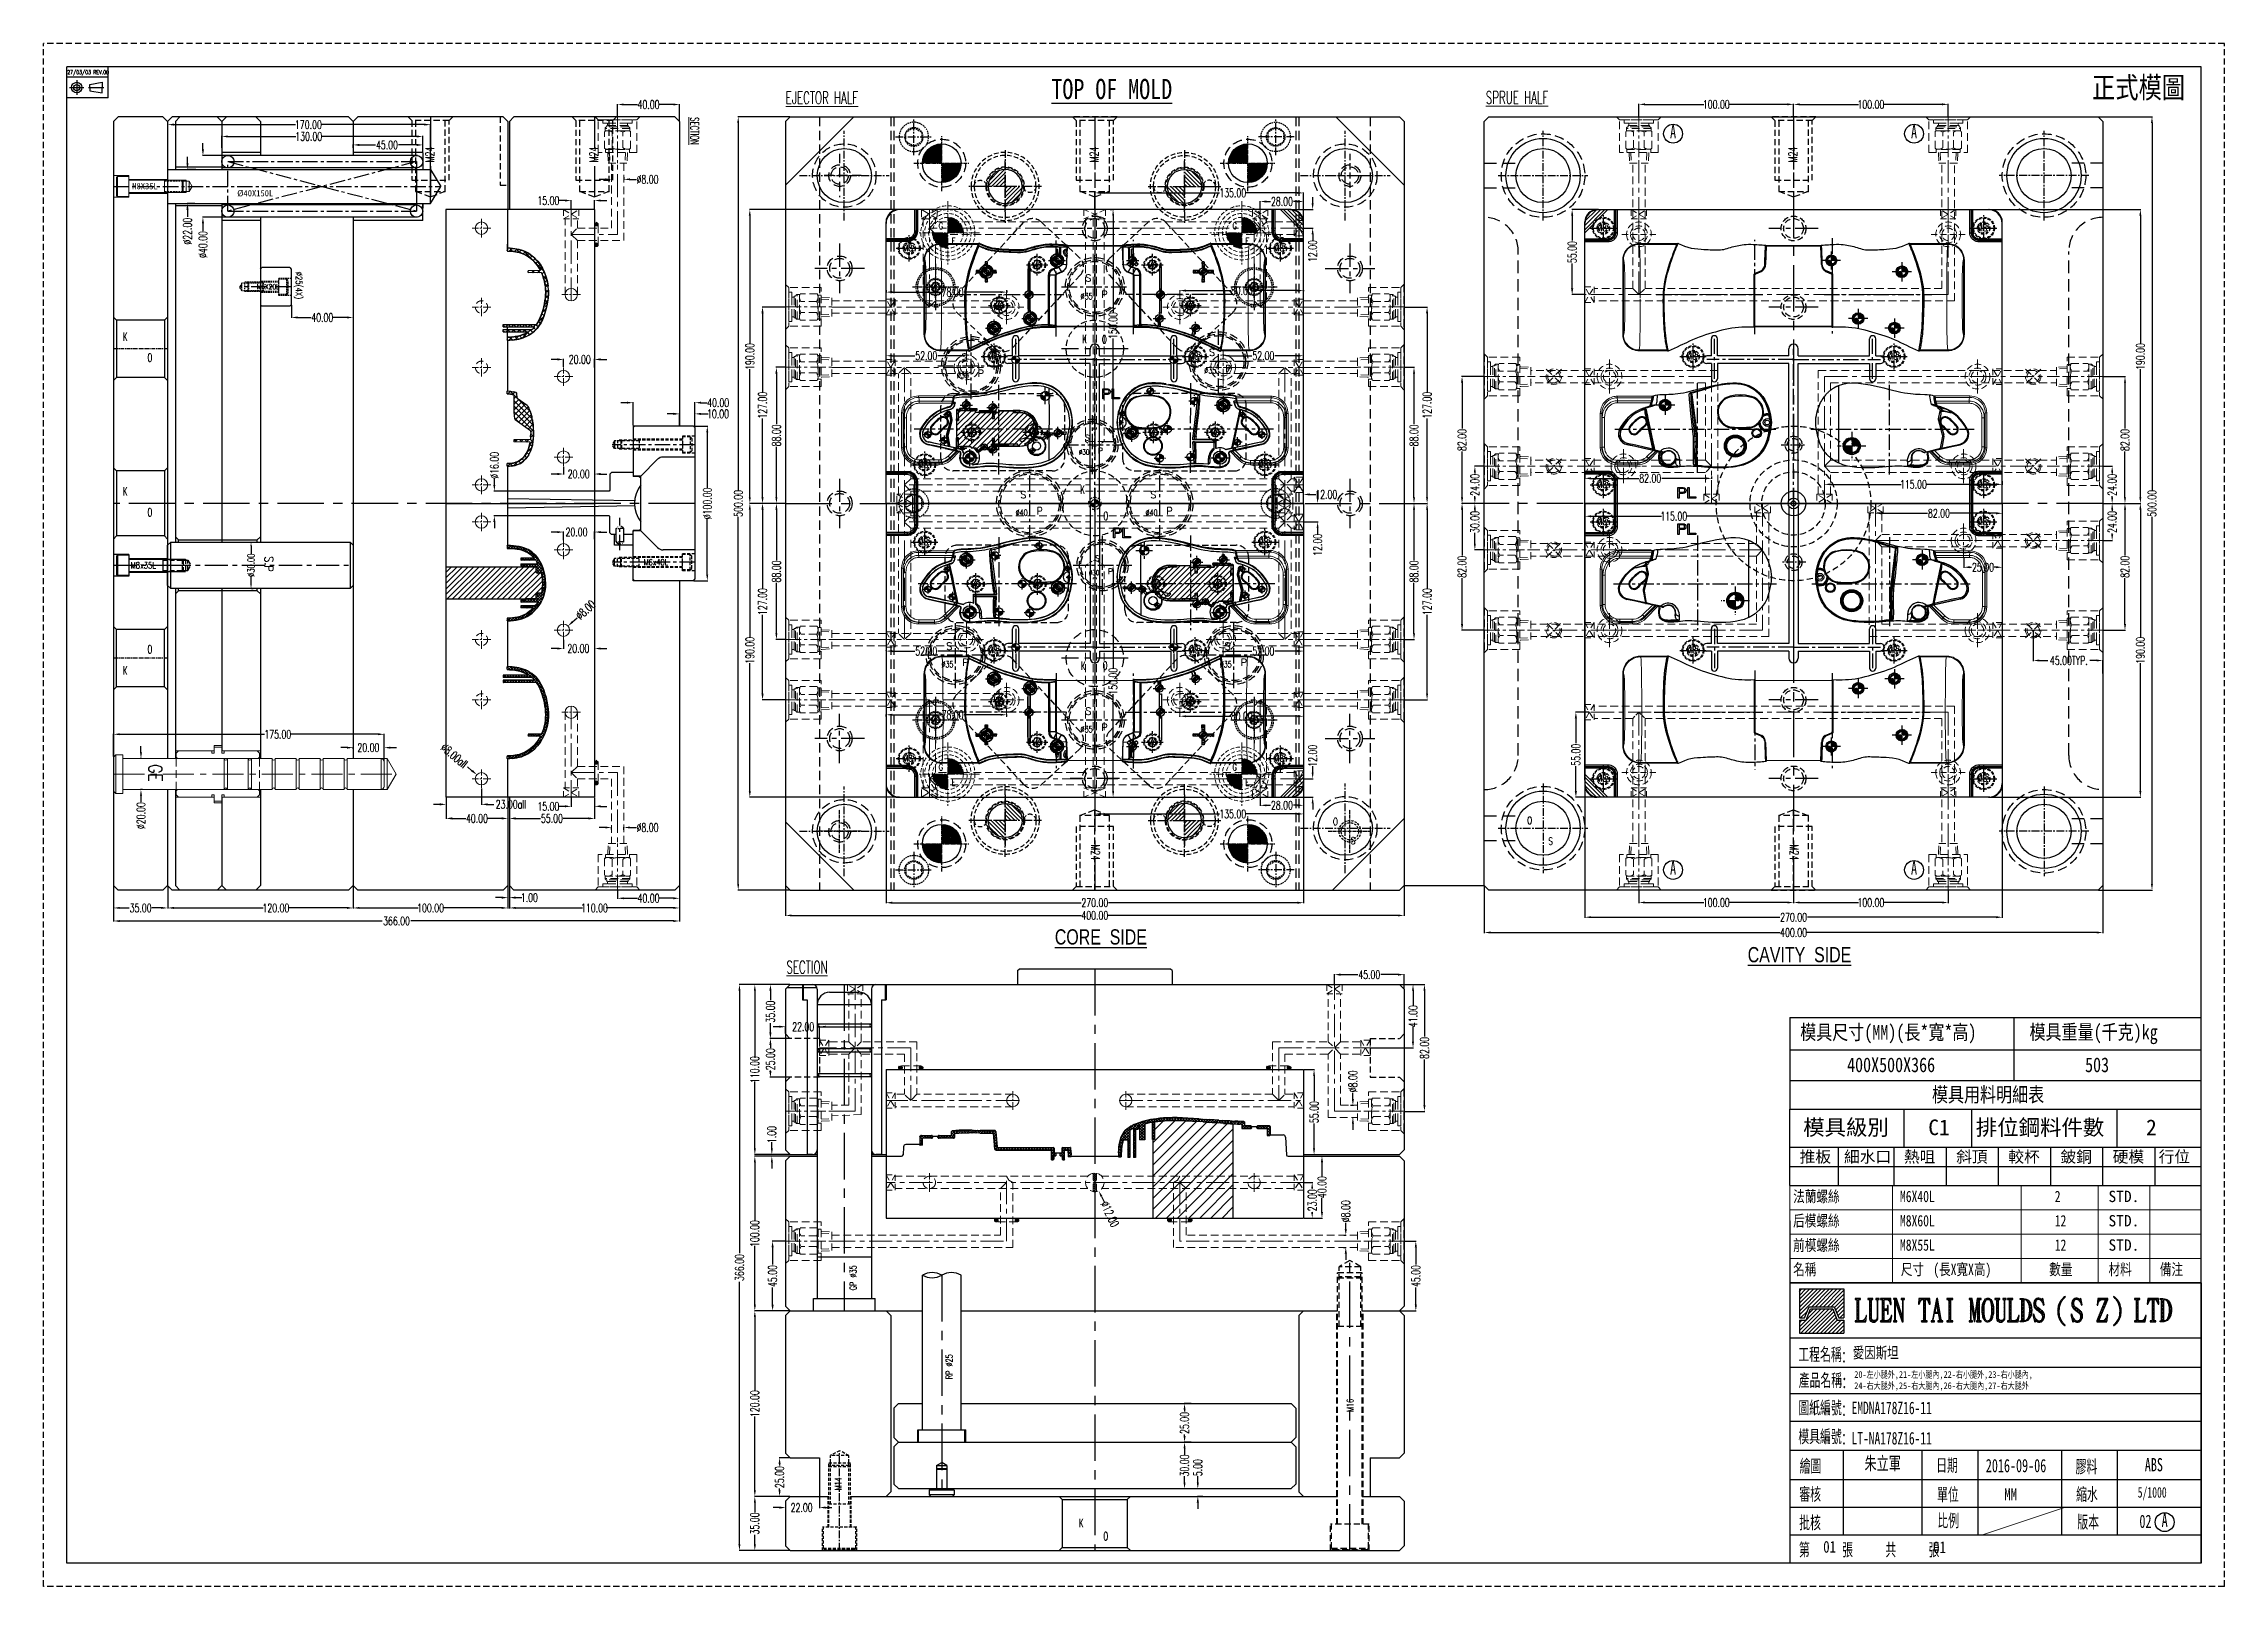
# Model space of a CAD drawing. Header units: millimetres. Extents: x 33920 to 35330, y -21664 to -20666.
import ezdxf

# ---------------------------------------------------------------- set-up
doc = ezdxf.new("R2010")
doc.units = ezdxf.units.MM
doc.header["$LTSCALE"] = 8
for name, pattern in [('ACAD_ISO02W100', [15, 12, -3]), ('CENTER', [2, 1.25, -0.25, 0.25, -0.25]), ('CENTER2', [1.125, 0.75, -0.125, 0.125, -0.125]), ('DASHED', [0.75, 0.5, -0.25]), ('HIDDEN', [0.375, 0.25, -0.125]), ('HIDDEN2', [0.1875, 0.125, -0.0625]), ('PHANTOM2', [0.69, 0.3, -0.13, 0, -0.13, 0, -0.13])]:
    doc.linetypes.add(name, pattern=pattern)
doc.layers.get('DEFPOINTS').update_dxf_attribs({"color": 6})
for name, color, linetype in [('A', 7, 'Continuous'), ('Cav-cor', 1, 'Continuous'), ('cen', 1, 'CENTER'), ('CL', 1, 'Continuous'), ('DEFAULT_1', 7, 'CENTER'), ('GE', 183, 'Continuous'), ('ha', 8, 'Continuous'), ('hidden', 4, 'HIDDEN'), ('Layer3', 3, 'Continuous'), ('m', 144, 'HIDDEN2'), ('PIN', 5, 'Continuous'), ('PIN-H', 2, 'HIDDEN2'), ('Ru', 8, 'Continuous'), ('SCREW', 52, 'HIDDEN'), ('SP', 3, 'Continuous'), ('SPRING', 142, 'Continuous'), ('text', 7, 'Continuous'), ('tg', 7, 'Continuous'), ('y-cut', 7, 'Continuous'), ('壓塊', 157, 'Continuous'), ('文字', 1, 'Continuous')]:
    doc.layers.add(name, color=color, linetype=linetype)
for name, color, linetype, lineweight in [('dim', 3, 'Continuous', 15), ('MBOM-ASSIS-LAYER', 71, 'Continuous', 9), ('WR', 122, 'HIDDEN', 18), ('截面', 191, 'Continuous', 15), ('枕位', 75, 'Continuous', 15), ('螺絲', 42, 'ACAD_ISO02W100', 15)]:
    doc.layers.add(name, color=color, linetype=linetype, lineweight=lineweight)
doc.styles.add('ROMANC', font='RomanC.ttf', dxfattribs={"width": 0.8, "height": 7})
doc.styles.add('ROMANS', font='ROMANS.shx', dxfattribs={"height": 5, "bigfont": 'chineset.shx'})
doc.styles.add('roment', font='txt.shx', dxfattribs={"width": 0.67, "bigfont": 'chineset.shx'})
doc.styles.get("Standard").update_dxf_attribs({"font": 'txt.shx', "width": 0.67, "bigfont": 'chineset.shx'})
doc.styles.add('style1', font='mingliu.ttc', dxfattribs={"width": 0.75})
doc.styles.add('txt', font='txt.shx', dxfattribs={"width": 0.75, "height": 3.2})
doc.styles.add('新字体', font='KAIU.TTF', dxfattribs={"width": 0.75})
doc.dimstyles.new('2.00', dxfattribs={"dimtxt": 4.5, "dimasz": 2.5, "dimexe": 1.25, "dimexo": 0.625, "dimtad": 0, "dimzin": 1, "dimdsep": 46, "dimtxsty": 'roment', "dimcen": 1.5, "dimclrd": 256, "dimclre": 256, "dimclrt": 7, "dimazin": 0, "dimtfac": 1, "dimtofl": 0, "dimtmove": 0, "dimatfit": 3, "dimfxl": 0, "dimarcsym": 0})
doc.dimstyles.new('ISO-25', dxfattribs={"dimtxt": 5.5, "dimasz": 4, "dimexe": 0.3, "dimexo": 0.3, "dimtad": 0, "dimzin": 1, "dimdsep": 46, "dimtxsty": 'Standard', "dimcen": 0, "dimclrd": 3, "dimclre": 3, "dimclrt": 7, "dimazin": 0, "dimtfac": 1, "dimtofl": 0, "dimtmove": 0, "dimatfit": 0, "dimfxl": 0, "dimarcsym": 0})

msp = doc.modelspace()

# ---------------------------------------------------------------- texts
at = {"color": 8, "linetype": 'Continuous', "style": 'ROMANC', "width": 0.6}
for s, p in [('K', (33971.244, -20858.153)), ('O', (33987.065, -20871.699)), ('K', (33971.244, -20958.153)), ('O', (33987.065, -20971.699)), ('K', (34589.439, -21625.24)), ('O', (34605.259, -21633.786))]:
    msp.add_text(s, height=5.4, dxfattribs=at).set_placement(p)
at = {"color": 8, "linetype": 'HIDDEN', "ltscale": 0.7, "style": 'ROMANC', "width": 0.6}
for s, p in [('K', (34591.635, -20859.769)), ('O', (34604.35, -20859.944)), ('K', (34590.38, -20957.212)), ('O', (34605.259, -20974.103))]:
    msp.add_text(s, height=5.4, dxfattribs=at).set_placement(p)
at = {"color": 8, "linetype": 'Continuous', "style": 'ROMANC', "text_generation_flag": 2, "width": 0.6}
for s, p in [('O', (33987.065, -21054.933)), ('K', (33971.244, -21068.48))]:
    msp.add_text(s, height=5.4, rotation=180, dxfattribs=at).set_placement(p)
at = {"color": 8, "linetype": 'HIDDEN', "ltscale": 0.7, "style": 'ROMANC', "text_generation_flag": 2, "width": 0.6}
for s, p in [('K', (34590.67, -21065.583)), ('O', (34604.832, -21065.433))]:
    msp.add_text(s, height=5.4, rotation=180, dxfattribs=at).set_placement(p)
at = {"style": 'ROMANS', "width": 0.75}
for s, p in [('O', (34753.681, -21171.316)), ('O', (34879.305, -21170.603)), ('S', (34765.252, -21183.687)), ('S', (34893.035, -21184.017))]:
    msp.add_text(s, height=4.6, dxfattribs=at).set_placement(p)
at = {"color": 122, "attachment_point": 1, "style": 'ROMANC'}
for s, insert, char_height, width in [('{\\fSimSun|b0|i0|c134|p54;\\LTOP OF MOLD}', (34571.632, -20688.839), 13.04479, 105.10204), ('{\\f新細明體|b0|i0|c136|p54;\\LCORE  SIDE }', (34573.835, -21238.681), 9.84367, 79.31063), ('{\\f新細明體|b0|i0|c136|p54;\\LCAVITY  SIDE}', (35021.931, -21250.157), 9.84367, 79.31063)]:
    msp.add_mtext(s, dxfattribs=dict(at, insert=insert, char_height=char_height, width=width))
at = {"attachment_point": 1}
for s, insert, char_height, width in [('{\\f細明體|b0|i0|c136|p49;A}', (34971.709, -20718.706), 8.57286, 120.88644), ('{\\f細明體|b0|i0|c136|p49;A}', (35127.543, -20718.706), 8.57286, 120.88644), ('{\\f細明體|b0|i0|c136|p49;A}', (34971.709, -21194.778), 8.57286, 120.88644), ('{\\f細明體|b0|i0|c136|p49;A}', (35127.543, -21194.778), 8.57286, 120.88644), ('{\\fDFKai-SB|b0|i0|c136|p0;\\C3;朱立軍}', (35097.483, -21579.721), 8.57286, 120.88644), ('{\\fDFKai-SB|b0|i0|c136|p0;\\C3;2016-09-06}', (35175.927, -21581.167), 8.57286, 120.88644), ('{\\f細明體|b0|i0|c136|p49;ABS}', (35278.73, -21580.583), 8.57286, 120.88644), ('{\\f細明體|b0|i0|c136|p49;   5/1000}', (35264.766, -21599.327), 6.85829, 96.70915), ('{\\f細明體|b0|i0|c136|p49;02}', (35275.261, -21617.191), 8.57286, 120.88644), ('{\\f細明體|b0|i0|c136|p49;A}', (35289.634, -21616.503), 8.57286, 120.88644)]:
    msp.add_mtext(s, dxfattribs=dict(at, insert=insert, char_height=char_height, width=width))
at = {"color": 8, "linetype": 'HIDDEN', "ltscale": 2, "char_height": 5.6, "width": 35.58335, "attachment_point": 7}
for insert, rotation in [((34172.423, -20742.873), 90), ((34278.423, -20742.873), 90), ((34602.047, -20742.873), 90), ((35053.931, -20742.873), 90), ((34597.315, -21183.759), 270), ((35049.198, -21183.759), 270)]:
    msp.add_mtext('M24', dxfattribs=dict(at, insert=insert, rotation=rotation))
at = {"ltscale": 0.2, "attachment_point": 1}
for s, insert, char_height, width in [('{\\f細明體|b0|i0|c136|p0;\\W0.75;\\C3;愛因斯坦}', (35089.913, -21508.824), 7.23956, 229.83482), ('{\\f細明體|b0|i0|c136|p0;\\W0.75;\\C3;20-左小腿外,21-左小腿內,22-右小腿外,23-右小腿內,\\P24-右大腿外,25-右大腿內,26-右大腿內,27-右大腿外}', (35090.841, -21524.368), 4.34374, 137.90089), ('{\\f細明體|b0|i0|c136|p0;\\C3;EMDNA178Z16-11}', (35089.111, -21544.067), 8.1284, 264.31004), ('{\\f細明體|b0|i0|c136|p0;\\C3;LT-NA178Z16-11}', (35089.111, -21563.684), 8.1284, 264.31004)]:
    msp.add_mtext(s, dxfattribs=dict(at, insert=insert, char_height=char_height, width=width))
at = {"linetype": 'HIDDEN', "insert": (34431.628, -21601.468), "char_height": 4.32, "width": 5.1088, "attachment_point": 1, "rotation": 90}
msp.add_mtext('M14', dxfattribs=at)
at = {"layer": 'A', "style": 'ROMANS', "width": 0.75}
for s, height, p in [('27/03/03 REV.00', 2.4989, (33935.148, -20685.764)), ('工程名稱:', 9.3638, (35054.658, -21518.572)), ('產品名稱:', 9.3638, (35054.888, -21535.269)), ('圖紙編號:', 9.3638, (35054.658, -21553.045)), ('模具編號:', 9.3638, (35054.658, -21571.632)), ('繪圖', 9.3638, (35055.51, -21590.78)), ('日期', 9.3638, (35143.812, -21590.228)), ('膠料', 9.3638, (35233.976, -21591.126)), ('審核', 9.3638, (35055.304, -21608.91)), ('單位', 9.3638, (35144.373, -21609.137)), ('縮水', 9.3638, (35234.327, -21608.981)), ('批核', 9.3638, (35055.236, -21627.364)), ('比例', 9.3638, (35144.565, -21625.986)), ('版本', 9.3638, (35235.112, -21626.892)), ('第    張    共    張', 9.36377, (35055.068, -21644.838))]:
    msp.add_text(s, height=height, dxfattribs=at).set_placement(p)
at = {"layer": 'A', "style": 'style1'}
for s, height, p in [('模具級別', 10.1483, (35057.764, -21371.805)), ('C1', 10.1483, (35138.727, -21371.805)), ('排位鋼料件數', 10.1483, (35169.459, -21371.805)), ('2', 10.148, (35279.563, -21371.805)), ('推板', 7.4421, (35055.49, -21389.478)), ('細水口', 7.4421, (35084.221, -21389.478)), ('熱咀', 7.4421, (35122.987, -21389.478)), ('斜頂', 7.4421, (35156.735, -21389.478)), ('較杯', 7.4421, (35190.484, -21389.478)), ('鈹銅', 7.4421, (35224.233, -21389.478)), ('硬模', 7.4421, (35257.981, -21389.478)), ('行位', 7.4421, (35287.691, -21389.478))]:
    msp.add_text(s, height=height, dxfattribs=at).set_placement(p)
at = {"layer": 'dim', "style": 'ROMANC'}
for s, height, width, p in [('%%uEJECTOR HALF', 8.1, 0.6, (34399.775, -20705.03)), ('%%uSPRUE HALF', 8.1, 0.6, (34852.532, -20704.914)), ('M6x40L', 3.9343, 0.8, (34307.871, -21003.313)), ('M8x35L', 4.0648, 0.8, (33976.113, -21005.284)), ('%%uSECTION', 8.1, 0.6, (34400.248, -21267.168))]:
    msp.add_text(s, height=height, dxfattribs=dict(at, width=width)).set_placement(p)
for s, height, width, p in [('%%uSECTION', 5.4, 0.6, (34338.144, -20713.613)), ('%%C25(4X)', 4.0648, 0.8, (34082.996, -20813.461))]:
    msp.add_text(s, height=height, rotation=270, dxfattribs=dict(at, width=width)).set_placement(p)
at = {"layer": 'dim', "linetype": 'ByBlock', "style": 'style1', "width": 0.8}
for s, p in [('模具尺寸(MM)(長*寬*高)', (35055.854, -21309.989)), ('模具重量(千克)kg', (35204.164, -21309.86)), ('400X500X366', (35086.209, -21331.052)), ('503', (35240.113, -21331.052)), ('模具用料明細表', (35141.079, -21350.318))]:
    msp.add_text(s, height=9.5054, dxfattribs=at).set_placement(p)
at = {"layer": 'GE', "lineweight": 13, "style": 'ROMANS', "width": 0.75}
msp.add_text('GE', height=8.6854, rotation=270, dxfattribs=at).set_placement((33987.799, -21131.998))
at = {"layer": 'Layer3', "style": 'txt', "width": 0.75}
msp.add_text('M6X20L', height=3.2, dxfattribs=at).set_placement((34057.793, -20824.823))
at = {"layer": 'Layer3', "style": 'ROMANC', "width": 0.8}
msp.add_text('S.P', height=5.6268, rotation=270, dxfattribs=at).set_placement((34062.776, -20997.578))
at = {"layer": 'MBOM-ASSIS-LAYER', "style": '新字体', "width": 0.75}
for s, height, p in [('法蘭螺絲', 7.3384, (35051.305, -21415.063)), ('M6X40L', 7.3384, (35120.417, -21415.063)), ('2', 7.338, (35220.504, -21415.063)), ('后模螺絲', 7.3384, (35051.305, -21430.788)), ('M8X60L', 7.3384, (35120.417, -21430.788)), ('12', 7.3384, (35220.503, -21430.788)), ('前模螺絲', 7.3384, (35051.304, -21446.613)), ('M8X55L', 7.3384, (35120.417, -21446.513)), ('12', 7.3384, (35220.503, -21446.513)), ('名稱', 7.3384, (35051.305, -21462.238)), ('尺寸', 7.3384, (35120.971, -21462.238)), ('(長X寬X高)', 7.3384, (35141.951, -21462.238)), ('數量', 7.3384, (35216.944, -21462.238)), ('材料', 7.3384, (35255.25, -21462.238)), ('備注', 7.3384, (35288.494, -21462.238))]:
    msp.add_text(s, height=height, dxfattribs=at).set_placement(p)
at = {"layer": 'MBOM-ASSIS-LAYER', "style": 'style1'}
for p in [(35255.251, -21415.063), (35255.251, -21430.788), (35255.25, -21446.513)]:
    msp.add_text('STD.', height=7.3384, dxfattribs=at).set_placement(p)
at = {"layer": 'text', "char_height": 4.32, "attachment_point": 1, "rotation": 90}
for s, insert, width in [('GP %%c35', (34441.203, -21472.098), 34.38046), ('RP %%c25', (34503.325, -21529.572), 32.35816), ('M16', (34762.658, -21550.704), 5.1088)]:
    msp.add_mtext(s, dxfattribs=dict(at, insert=insert, width=width))
at = {"layer": 'tg', "color": 1, "insert": (35244.622, -20687.505), "char_height": 13.77622, "width": 681.77275, "attachment_point": 1, "style": 'ROMANC'}
msp.add_mtext('{\\f細明體|b0|i0|c136|p49;正式模圖}', dxfattribs=at)
at = {"layer": 'tg', "color": 3, "char_height": 7.5987, "width": 376.05294, "attachment_point": 1, "style": 'ROMANC'}
for s, insert in [('{\\f細明體|b0|i0|c136|p49;MM}', (35187.866, -21600.258)), ('{\\f細明體|b0|i0|c136|p49;01}', (35070.777, -21634.163)), ('{\\f細明體|b0|i0|c136|p49;01}', (35141.876, -21634.448))]:
    msp.add_mtext(s, dxfattribs=dict(at, insert=insert))
at = {"layer": '文字', "style": 'style1'}
for s, p in [('M8X35L', (33977.215, -20760.188)), ('%%C40X150L', (34045.064, -20764.743))]:
    msp.add_text(s, height=4.0352, dxfattribs=at).set_placement(p)

# ---------------------------------------------------------------- blocks, each defined once
blk = doc.blocks.new('12')
at = {"layer": 'cen', "ltscale": 0.5}
for p, q in [((-11.9, 0), (11.9, 0)), ((0, 11.8), (0, -11.8))]:
    blk.add_line(p, q, dxfattribs=at)
at = {"layer": 'm'}
blk.add_lwpolyline([(0, 6), (-5.2, 3), (-5.2, -3), (0, -6), (5.2, -3), (5.2, 3)], close=True, dxfattribs=at)
for radius in [9.5, 6]:
    blk.add_circle((0, 0), radius, dxfattribs=at)
blk = doc.blocks.new('*D29158')
at = {"layer": 'DEFPOINTS', "color": 0}
for p in [(34340.1, -20913.3), (34340.1, -21013.3), (34349.1, -21013.3)]:
    blk.add_point(p, dxfattribs=at)
at = {"layer": 'dim', "color": 3, "lineweight": -2}
for p, q in [((34340.4, -20913.3), (34349.4, -20913.3)), ((34349.1, -20917.3), (34349.1, -20953.5)), ((34349.1, -21009.3), (34349.1, -20973.2)), ((34340.4, -21013.3), (34349.4, -21013.3))]:
    blk.add_line(p, q, dxfattribs=at)
at = {"layer": 'dim', "color": 3}
for points in [[(34349.7, -20917.3), (34348.4, -20917.3), (34349.1, -20913.3)], [(34348.4, -21009.3), (34349.7, -21009.3), (34349.1, -21013.3)]]:
    blk.add_solid(points, dxfattribs=at)
at = {"layer": 'dim', "color": 7, "insert": (34349.1, -20963.3), "char_height": 5.5, "attachment_point": 5, "rotation": 90}
blk.add_mtext('%%c100.00', dxfattribs=at)
blk = doc.blocks.new('*D29159')
at = {"layer": 'DEFPOINTS', "color": 0}
for p in [(34331.1, -20913.3), (34341.1, -20905.4), (34341.1, -20914.3)]:
    blk.add_point(p, dxfattribs=at)
at = {"layer": 'dim', "color": 3, "lineweight": -2}
for p, q in [((34327.1, -20905.4), (34323.1, -20905.4)), ((34331.1, -20913), (34331.1, -20905.1)), ((34341.1, -20914), (34341.1, -20905.1)), ((34345.1, -20905.4), (34349.6, -20905.4))]:
    blk.add_line(p, q, dxfattribs=at)
at = {"layer": 'dim', "color": 3}
for points in [[(34327.1, -20906.1), (34327.1, -20904.7), (34331.1, -20905.4)], [(34345.1, -20904.7), (34345.1, -20906.1), (34341.1, -20905.4)]]:
    blk.add_solid(points, dxfattribs=at)
at = {"layer": 'dim', "color": 7, "insert": (34356, -20905.4), "char_height": 5.5, "attachment_point": 5}
blk.add_mtext('10.00', dxfattribs=at)
blk = doc.blocks.new('*D29160')
at = {"layer": 'DEFPOINTS', "color": 0}
for p in [(34341.1, -20898.2), (34301.1, -20913.3), (34341.1, -20914.3)]:
    blk.add_point(p, dxfattribs=at)
at = {"layer": 'dim', "color": 3, "lineweight": -2}
for p, q in [((34297.1, -20898.2), (34293.1, -20898.2)), ((34301.1, -20913), (34301.1, -20897.9)), ((34341.1, -20914), (34341.1, -20897.9)), ((34345.1, -20898.2), (34349.1, -20898.2))]:
    blk.add_line(p, q, dxfattribs=at)
at = {"layer": 'dim', "color": 3}
for points in [[(34297.1, -20898.8), (34297.1, -20897.5), (34301.1, -20898.2)], [(34345.1, -20897.5), (34345.1, -20898.8), (34341.1, -20898.2)]]:
    blk.add_solid(points, dxfattribs=at)
at = {"layer": 'dim', "color": 7, "insert": (34356.1, -20898.2), "char_height": 5.5, "attachment_point": 5}
blk.add_mtext('40.00', dxfattribs=at)
blk = doc.blocks.new('*D29161')
at = {"layer": 'DEFPOINTS', "color": 0}
for p in [(34220.1, -21210.3), (34221.1, -21210.3), (34221.1, -21218.2)]:
    blk.add_point(p, dxfattribs=at)
at = {"layer": 'dim', "color": 3, "lineweight": -2}
for p, q in [((34220.1, -21210.6), (34220.1, -21218.5)), ((34221.1, -21210.6), (34221.1, -21218.5)), ((34216.1, -21218.2), (34212.1, -21218.2)), ((34225.1, -21218.2), (34229.1, -21218.2))]:
    blk.add_line(p, q, dxfattribs=at)
at = {"layer": 'dim', "color": 3}
for points in [[(34216.1, -21218.9), (34216.1, -21217.5), (34220.1, -21218.2)], [(34225.1, -21217.5), (34225.1, -21218.9), (34221.1, -21218.2)]]:
    blk.add_solid(points, dxfattribs=at)
at = {"layer": 'dim', "color": 7, "insert": (34234, -21218.2), "char_height": 5.5, "attachment_point": 5}
blk.add_mtext('1.00', dxfattribs=at)
blk = doc.blocks.new('*D29162')
at = {"layer": 'DEFPOINTS', "color": 0}
for p in [(34221.1, -21210.3), (34331.1, -21210.3), (34331.1, -21224.9)]:
    blk.add_point(p, dxfattribs=at)
at = {"layer": 'dim', "color": 3, "lineweight": -2}
for p, q in [((34221.1, -21210.6), (34221.1, -21225.2)), ((34331.1, -21210.6), (34331.1, -21225.2)), ((34225.1, -21224.9), (34268.4, -21224.9)), ((34327.1, -21224.9), (34283.7, -21224.9))]:
    blk.add_line(p, q, dxfattribs=at)
at = {"layer": 'dim', "color": 3}
for points in [[(34225.1, -21224.2), (34225.1, -21225.5), (34221.1, -21224.9)], [(34327.1, -21225.5), (34327.1, -21224.2), (34331.1, -21224.9)]]:
    blk.add_solid(points, dxfattribs=at)
at = {"layer": 'dim', "color": 7, "insert": (34276.1, -21224.9), "char_height": 5.5, "attachment_point": 5}
blk.add_mtext('110.00', dxfattribs=at)
blk = doc.blocks.new('*D29163')
at = {"layer": 'DEFPOINTS', "color": 0}
for p in [(34120.1, -21210.3), (34220.1, -21210.3), (34220.1, -21224.9)]:
    blk.add_point(p, dxfattribs=at)
at = {"layer": 'dim', "color": 3, "lineweight": -2}
for p, q in [((34120.1, -21210.6), (34120.1, -21225.2)), ((34220.1, -21210.6), (34220.1, -21225.2)), ((34124.1, -21224.9), (34162.1, -21224.9)), ((34216.1, -21224.9), (34178.1, -21224.9))]:
    blk.add_line(p, q, dxfattribs=at)
at = {"layer": 'dim', "color": 3}
for points in [[(34124.1, -21224.2), (34124.1, -21225.5), (34120.1, -21224.9)], [(34216.1, -21225.5), (34216.1, -21224.2), (34220.1, -21224.9)]]:
    blk.add_solid(points, dxfattribs=at)
at = {"layer": 'dim', "color": 7, "insert": (34170.1, -21224.9), "char_height": 5.5, "attachment_point": 5}
blk.add_mtext('100.00', dxfattribs=at)
blk = doc.blocks.new('*D29164')
at = {"layer": 'DEFPOINTS', "color": 0}
for p in [(34000.1, -21210.3), (34120.1, -21210.3), (34120.1, -21224.9)]:
    blk.add_point(p, dxfattribs=at)
at = {"layer": 'dim', "color": 3, "lineweight": -2}
for p, q in [((34000.1, -21210.6), (34000.1, -21225.2)), ((34120.1, -21210.6), (34120.1, -21225.2)), ((34004.1, -21224.9), (34061.8, -21224.9)), ((34116.1, -21224.9), (34078.4, -21224.9))]:
    blk.add_line(p, q, dxfattribs=at)
at = {"layer": 'dim', "color": 3}
for points in [[(34004.1, -21224.2), (34004.1, -21225.5), (34000.1, -21224.9)], [(34116.1, -21225.5), (34116.1, -21224.2), (34120.1, -21224.9)]]:
    blk.add_solid(points, dxfattribs=at)
at = {"layer": 'dim', "color": 7, "insert": (34070.1, -21224.9), "char_height": 5.5, "attachment_point": 5}
blk.add_mtext('120.00', dxfattribs=at)
blk = doc.blocks.new('*D29165')
at = {"layer": 'DEFPOINTS', "color": 0}
for p in [(33965.1, -21210.3), (34000.1, -21210.3), (34000.1, -21224.9)]:
    blk.add_point(p, dxfattribs=at)
at = {"layer": 'dim', "color": 3, "lineweight": -2}
for p, q in [((33965.1, -21210.6), (33965.1, -21225.2)), ((34000.1, -21210.6), (34000.1, -21225.2)), ((33969.1, -21224.9), (33975.2, -21224.9)), ((33996.1, -21224.9), (33989.9, -21224.9))]:
    blk.add_line(p, q, dxfattribs=at)
at = {"layer": 'dim', "color": 3}
for points in [[(33969.1, -21224.2), (33969.1, -21225.5), (33965.1, -21224.9)], [(33996.1, -21225.5), (33996.1, -21224.2), (34000.1, -21224.9)]]:
    blk.add_solid(points, dxfattribs=at)
at = {"layer": 'dim', "color": 7, "insert": (33982.6, -21224.9), "char_height": 5.5, "attachment_point": 5}
blk.add_mtext('35.00', dxfattribs=at)
blk = doc.blocks.new('*D29166')
at = {"layer": 'DEFPOINTS', "color": 0}
for p in [(33965.1, -21210.3), (34331.1, -21210.3), (34331.1, -21233.3)]:
    blk.add_point(p, dxfattribs=at)
at = {"layer": 'dim', "color": 3, "lineweight": -2}
for p, q in [((33965.1, -21210.6), (33965.1, -21233.6)), ((34331.1, -21210.6), (34331.1, -21233.6)), ((33969.1, -21233.3), (34138.8, -21233.3)), ((34327.1, -21233.3), (34157.3, -21233.3))]:
    blk.add_line(p, q, dxfattribs=at)
at = {"layer": 'dim', "color": 3}
for points in [[(33969.1, -21232.7), (33969.1, -21234), (33965.1, -21233.3)], [(34327.1, -21234), (34327.1, -21232.7), (34331.1, -21233.3)]]:
    blk.add_solid(points, dxfattribs=at)
at = {"layer": 'dim', "color": 7, "insert": (34148.1, -21233.3), "char_height": 5.5, "attachment_point": 5}
blk.add_mtext('366.00', dxfattribs=at)
blk = doc.blocks.new('*D29167')
at = {"layer": 'DEFPOINTS', "color": 0}
for p in [(34180.1, -21153.3), (34220.1, -21153.3), (34220.1, -21167)]:
    blk.add_point(p, dxfattribs=at)
at = {"layer": 'dim', "color": 3, "lineweight": -2}
for p, q in [((34180.1, -21153.6), (34180.1, -21167.3)), ((34220.1, -21153.6), (34220.1, -21167.3)), ((34184.1, -21167), (34193, -21167)), ((34216.1, -21167), (34207.1, -21167))]:
    blk.add_line(p, q, dxfattribs=at)
at = {"layer": 'dim', "color": 3}
for points in [[(34184.1, -21166.3), (34184.1, -21167.7), (34180.1, -21167)], [(34216.1, -21167.7), (34216.1, -21166.3), (34220.1, -21167)]]:
    blk.add_solid(points, dxfattribs=at)
at = {"layer": 'dim', "color": 7, "insert": (34200.1, -21167), "char_height": 5.5, "attachment_point": 5}
blk.add_mtext('40.00', dxfattribs=at)
blk = doc.blocks.new('*D29168')
at = {"layer": 'DEFPOINTS', "color": 0}
for p in [(34221.1, -21153.3), (34276.1, -21153.3), (34276.1, -21167)]:
    blk.add_point(p, dxfattribs=at)
at = {"layer": 'dim', "color": 3, "lineweight": -2}
for p, q in [((34221.1, -21153.6), (34221.1, -21167.3)), ((34276.1, -21153.6), (34276.1, -21167.3)), ((34225.1, -21167), (34241.2, -21167)), ((34272.1, -21167), (34255.9, -21167))]:
    blk.add_line(p, q, dxfattribs=at)
at = {"layer": 'dim', "color": 3}
for points in [[(34225.1, -21166.3), (34225.1, -21167.7), (34221.1, -21167)], [(34272.1, -21167.7), (34272.1, -21166.3), (34276.1, -21167)]]:
    blk.add_solid(points, dxfattribs=at)
at = {"layer": 'dim', "color": 7, "insert": (34248.6, -21167), "char_height": 5.5, "attachment_point": 5}
blk.add_mtext('55.00', dxfattribs=at)
blk = doc.blocks.new('*D29169')
at = {"layer": 'DEFPOINTS', "color": 0}
for p in [(34390.8, -21384.4), (34402.7, -21384.4), (34402.7, -21385.4)]:
    blk.add_point(p, dxfattribs=at)
at = {"layer": 'dim', "color": 3, "lineweight": -2}
for p, q in [((34390.8, -21380.4), (34390.8, -21376.4)), ((34402.4, -21384.4), (34390.5, -21384.4)), ((34402.4, -21385.4), (34390.5, -21385.4)), ((34390.8, -21389.4), (34390.8, -21393.4))]:
    blk.add_line(p, q, dxfattribs=at)
at = {"layer": 'dim', "color": 3}
for points in [[(34390.2, -21380.4), (34391.5, -21380.4), (34390.8, -21384.4)], [(34391.5, -21389.4), (34390.2, -21389.4), (34390.8, -21385.4)]]:
    blk.add_solid(points, dxfattribs=at)
at = {"layer": 'dim', "color": 7, "insert": (34390.8, -21371.4), "char_height": 5.5, "attachment_point": 5, "rotation": 90}
blk.add_mtext('1.00', dxfattribs=at)
blk = doc.blocks.new('*D29170')
at = {"layer": 'DEFPOINTS', "color": 0}
for p in [(34379.8, -21274.4), (34402.7, -21274.4), (34402.7, -21384.4)]:
    blk.add_point(p, dxfattribs=at)
at = {"layer": 'dim', "color": 3, "lineweight": -2}
for p, q in [((34402.4, -21274.4), (34379.5, -21274.4)), ((34379.8, -21278.4), (34379.8, -21321.7)), ((34379.8, -21380.4), (34379.8, -21337.1)), ((34402.4, -21384.4), (34379.5, -21384.4))]:
    blk.add_line(p, q, dxfattribs=at)
at = {"layer": 'dim', "color": 3}
for points in [[(34380.5, -21278.4), (34379.2, -21278.4), (34379.8, -21274.4)], [(34379.2, -21380.4), (34380.5, -21380.4), (34379.8, -21384.4)]]:
    blk.add_solid(points, dxfattribs=at)
at = {"layer": 'dim', "color": 7, "insert": (34379.8, -21329.4), "char_height": 5.5, "attachment_point": 5, "rotation": 90}
blk.add_mtext('110.00', dxfattribs=at)
blk = doc.blocks.new('*D29171')
at = {"layer": 'DEFPOINTS', "color": 0}
for p in [(34379.8, -21385.4), (34402.7, -21385.4), (34402.7, -21485.4)]:
    blk.add_point(p, dxfattribs=at)
at = {"layer": 'dim', "color": 3, "lineweight": -2}
for p, q in [((34402.4, -21385.4), (34379.5, -21385.4)), ((34379.8, -21389.4), (34379.8, -21427.4)), ((34379.8, -21481.4), (34379.8, -21443.4)), ((34402.4, -21485.4), (34379.5, -21485.4))]:
    blk.add_line(p, q, dxfattribs=at)
at = {"layer": 'dim', "color": 3}
for points in [[(34380.5, -21389.4), (34379.2, -21389.4), (34379.8, -21385.4)], [(34379.2, -21481.4), (34380.5, -21481.4), (34379.8, -21485.4)]]:
    blk.add_solid(points, dxfattribs=at)
at = {"layer": 'dim', "color": 7, "insert": (34379.8, -21435.4), "char_height": 5.5, "attachment_point": 5, "rotation": 90}
blk.add_mtext('100.00', dxfattribs=at)
blk = doc.blocks.new('*D29172')
at = {"layer": 'DEFPOINTS', "color": 0}
for p in [(34379.8, -21485.4), (34402.7, -21485.4), (34402.7, -21605.4)]:
    blk.add_point(p, dxfattribs=at)
at = {"layer": 'dim', "color": 3, "lineweight": -2}
for p, q in [((34402.4, -21485.4), (34379.5, -21485.4)), ((34379.8, -21489.4), (34379.8, -21537.1)), ((34379.8, -21601.4), (34379.8, -21553.7)), ((34402.4, -21605.4), (34379.5, -21605.4))]:
    blk.add_line(p, q, dxfattribs=at)
at = {"layer": 'dim', "color": 3}
for points in [[(34380.5, -21489.4), (34379.2, -21489.4), (34379.8, -21485.4)], [(34379.2, -21601.4), (34380.5, -21601.4), (34379.8, -21605.4)]]:
    blk.add_solid(points, dxfattribs=at)
at = {"layer": 'dim', "color": 7, "insert": (34379.8, -21545.4), "char_height": 5.5, "attachment_point": 5, "rotation": 90}
blk.add_mtext('120.00', dxfattribs=at)
blk = doc.blocks.new('*D29173')
at = {"layer": 'DEFPOINTS', "color": 0}
for p in [(34379.8, -21605.4), (34402.7, -21605.4), (34402.7, -21640.4)]:
    blk.add_point(p, dxfattribs=at)
at = {"layer": 'dim', "color": 3, "lineweight": -2}
for p, q in [((34402.4, -21605.4), (34379.5, -21605.4)), ((34379.8, -21609.4), (34379.8, -21615.5)), ((34379.8, -21636.4), (34379.8, -21630.3)), ((34402.4, -21640.4), (34379.5, -21640.4))]:
    blk.add_line(p, q, dxfattribs=at)
at = {"layer": 'dim', "color": 3}
for points in [[(34380.5, -21609.4), (34379.2, -21609.4), (34379.8, -21605.4)], [(34379.2, -21636.4), (34380.5, -21636.4), (34379.8, -21640.4)]]:
    blk.add_solid(points, dxfattribs=at)
at = {"layer": 'dim', "color": 7, "insert": (34379.8, -21622.9), "char_height": 5.5, "attachment_point": 5, "rotation": 90}
blk.add_mtext('35.00', dxfattribs=at)
blk = doc.blocks.new('*D29174')
at = {"layer": 'DEFPOINTS', "color": 0}
for p in [(34395.8, -21580.4), (34402.7, -21580.4), (34402.7, -21605.4)]:
    blk.add_point(p, dxfattribs=at)
at = {"layer": 'dim', "color": 3, "lineweight": -2}
for p, q in [((34402.4, -21580.4), (34395.5, -21580.4)), ((34395.8, -21584.4), (34395.8, -21585.5)), ((34402.4, -21605.4), (34395.5, -21605.4)), ((34395.8, -21601.4), (34395.8, -21600.3))]:
    blk.add_line(p, q, dxfattribs=at)
at = {"layer": 'dim', "color": 3}
for points in [[(34396.5, -21584.4), (34395.2, -21584.4), (34395.8, -21580.4)], [(34395.2, -21601.4), (34396.5, -21601.4), (34395.8, -21605.4)]]:
    blk.add_solid(points, dxfattribs=at)
at = {"layer": 'dim', "color": 7, "insert": (34395.8, -21592.9), "char_height": 5.5, "attachment_point": 5, "rotation": 90}
blk.add_mtext('25.00', dxfattribs=at)
blk = doc.blocks.new('*D29175')
at = {"layer": 'DEFPOINTS', "color": 0}
for p in [(34421.7, -21605.4), (34399.7, -21608.4), (34421.7, -21612.6)]:
    blk.add_point(p, dxfattribs=at)
at = {"layer": 'dim', "color": 3, "lineweight": -2}
for p, q in [((34421.7, -21605.7), (34421.7, -21612.9)), ((34395.7, -21612.6), (34391.7, -21612.6)), ((34399.7, -21608.7), (34399.7, -21612.9)), ((34425.7, -21612.6), (34429.7, -21612.6))]:
    blk.add_line(p, q, dxfattribs=at)
at = {"layer": 'dim', "color": 3}
for points in [[(34395.7, -21613.3), (34395.7, -21611.9), (34399.7, -21612.6)], [(34425.7, -21611.9), (34425.7, -21613.3), (34421.7, -21612.6)]]:
    blk.add_solid(points, dxfattribs=at)
at = {"layer": 'dim', "color": 7, "insert": (34410.1, -21612.6), "char_height": 5.5, "attachment_point": 5}
blk.add_mtext('22.00', dxfattribs=at)
blk = doc.blocks.new('*D29176')
at = {"layer": 'DEFPOINTS', "color": 0}
for p in [(34369.9, -21274.4), (34402.7, -21274.4), (34402.7, -21640.4)]:
    blk.add_point(p, dxfattribs=at)
at = {"layer": 'dim', "color": 3, "lineweight": -2}
for p, q in [((34402.4, -21274.4), (34369.6, -21274.4)), ((34369.9, -21278.4), (34369.9, -21448.1)), ((34369.9, -21636.4), (34369.9, -21466.6)), ((34402.4, -21640.4), (34369.6, -21640.4))]:
    blk.add_line(p, q, dxfattribs=at)
at = {"layer": 'dim', "color": 3}
for points in [[(34370.5, -21278.4), (34369.2, -21278.4), (34369.9, -21274.4)], [(34369.2, -21636.4), (34370.5, -21636.4), (34369.9, -21640.4)]]:
    blk.add_solid(points, dxfattribs=at)
at = {"layer": 'dim', "color": 7, "insert": (34369.9, -21457.4), "char_height": 5.5, "attachment_point": 5, "rotation": 90}
blk.add_mtext('366.00', dxfattribs=at)
blk = doc.blocks.new('*D29177')
at = {"layer": 'DEFPOINTS', "color": 0}
for p in [(34657.7, -21570.4), (34662.2, -21570.4), (34662.2, -21600.4)]:
    blk.add_point(p, dxfattribs=at)
at = {"layer": 'dim', "color": 3, "lineweight": -2}
for p, q in [((34661.9, -21570.4), (34657.4, -21570.4)), ((34657.7, -21574.4), (34657.7, -21578.3)), ((34661.9, -21600.4), (34657.4, -21600.4)), ((34657.7, -21596.4), (34657.7, -21592.4))]:
    blk.add_line(p, q, dxfattribs=at)
at = {"layer": 'dim', "color": 3}
for points in [[(34658.4, -21574.4), (34657.1, -21574.4), (34657.7, -21570.4)], [(34657.1, -21596.4), (34658.4, -21596.4), (34657.7, -21600.4)]]:
    blk.add_solid(points, dxfattribs=at)
at = {"layer": 'dim', "color": 7, "insert": (34657.7, -21585.4), "char_height": 5.5, "attachment_point": 5, "rotation": 90}
blk.add_mtext('30.00', dxfattribs=at)
blk = doc.blocks.new('*D29178')
at = {"layer": 'DEFPOINTS', "color": 0}
for p in [(34657.7, -21545.4), (34662.2, -21545.4), (34662.2, -21570.4)]:
    blk.add_point(p, dxfattribs=at)
at = {"layer": 'dim', "color": 3, "lineweight": -2}
for p, q in [((34661.9, -21545.4), (34657.4, -21545.4)), ((34657.7, -21549.4), (34657.7, -21550.5)), ((34661.9, -21570.4), (34657.4, -21570.4)), ((34657.7, -21566.4), (34657.7, -21565.3))]:
    blk.add_line(p, q, dxfattribs=at)
at = {"layer": 'dim', "color": 3}
for points in [[(34658.4, -21549.4), (34657.1, -21549.4), (34657.7, -21545.4)], [(34657.1, -21566.4), (34658.4, -21566.4), (34657.7, -21570.4)]]:
    blk.add_solid(points, dxfattribs=at)
at = {"layer": 'dim', "color": 7, "insert": (34657.7, -21557.9), "char_height": 5.5, "attachment_point": 5, "rotation": 90}
blk.add_mtext('25.00', dxfattribs=at)
blk = doc.blocks.new('*D29179')
at = {"layer": 'DEFPOINTS', "color": 0}
for p in [(34734.7, -21385.4), (34734.7, -21425.4), (34746.6, -21425.4)]:
    blk.add_point(p, dxfattribs=at)
at = {"layer": 'dim', "color": 3, "lineweight": -2}
for p, q in [((34735, -21385.4), (34746.9, -21385.4)), ((34746.6, -21389.4), (34746.6, -21398.3)), ((34746.6, -21421.4), (34746.6, -21412.4)), ((34735, -21425.4), (34746.9, -21425.4))]:
    blk.add_line(p, q, dxfattribs=at)
at = {"layer": 'dim', "color": 3}
for points in [[(34747.3, -21389.4), (34745.9, -21389.4), (34746.6, -21385.4)], [(34745.9, -21421.4), (34747.3, -21421.4), (34746.6, -21425.4)]]:
    blk.add_solid(points, dxfattribs=at)
at = {"layer": 'dim', "color": 7, "insert": (34746.6, -21405.4), "char_height": 5.5, "attachment_point": 5, "rotation": 90}
blk.add_mtext('40.00', dxfattribs=at)
blk = doc.blocks.new('*D29180')
at = {"layer": 'DEFPOINTS', "color": 0}
for p in [(34734.7, -21329.4), (34734.7, -21384.4), (34741.5, -21384.4)]:
    blk.add_point(p, dxfattribs=at)
at = {"layer": 'dim', "color": 3, "lineweight": -2}
for p, q in [((34735, -21329.4), (34741.8, -21329.4)), ((34741.5, -21333.4), (34741.5, -21349.5)), ((34741.5, -21380.4), (34741.5, -21364.3)), ((34735, -21384.4), (34741.8, -21384.4))]:
    blk.add_line(p, q, dxfattribs=at)
at = {"layer": 'dim', "color": 3}
for points in [[(34742.1, -21333.4), (34740.8, -21333.4), (34741.5, -21329.4)], [(34740.8, -21380.4), (34742.1, -21380.4), (34741.5, -21384.4)]]:
    blk.add_solid(points, dxfattribs=at)
at = {"layer": 'dim', "color": 7, "insert": (34741.5, -21356.9), "char_height": 5.5, "attachment_point": 5, "rotation": 90}
blk.add_mtext('55.00', dxfattribs=at)
blk = doc.blocks.new('*D29181')
at = {"layer": 'DEFPOINTS', "color": 0}
for p in [(34402.7, -21309.4), (34389.9, -21334.4), (34402.7, -21334.4)]:
    blk.add_point(p, dxfattribs=at)
at = {"layer": 'dim', "color": 3, "lineweight": -2}
for p, q in [((34402.4, -21309.4), (34389.6, -21309.4)), ((34389.9, -21313.4), (34389.9, -21315.3)), ((34402.4, -21334.4), (34389.6, -21334.4)), ((34389.9, -21330.4), (34389.9, -21330))]:
    blk.add_line(p, q, dxfattribs=at)
at = {"layer": 'dim', "color": 3}
for points in [[(34390.6, -21313.4), (34389.2, -21313.4), (34389.9, -21309.4)], [(34389.2, -21330.4), (34390.6, -21330.4), (34389.9, -21334.4)]]:
    blk.add_solid(points, dxfattribs=at)
at = {"layer": 'dim', "color": 7, "insert": (34389.9, -21322.7), "char_height": 5.5, "attachment_point": 5, "rotation": 90}
blk.add_mtext('25.00', dxfattribs=at)
blk = doc.blocks.new('*D29182')
at = {"layer": 'DEFPOINTS', "color": 0}
for p in [(34399.7, -21306.4), (34421.7, -21301.7), (34421.7, -21309.4)]:
    blk.add_point(p, dxfattribs=at)
at = {"layer": 'dim', "color": 3, "lineweight": -2}
for p, q in [((34395.7, -21301.7), (34391.7, -21301.7)), ((34399.7, -21306.1), (34399.7, -21301.4)), ((34421.7, -21309.1), (34421.7, -21301.4)), ((34425.7, -21301.7), (34429.7, -21301.7))]:
    blk.add_line(p, q, dxfattribs=at)
at = {"layer": 'dim', "color": 3}
for points in [[(34395.7, -21302.3), (34395.7, -21301), (34399.7, -21301.7)], [(34425.7, -21301), (34425.7, -21302.3), (34421.7, -21301.7)]]:
    blk.add_solid(points, dxfattribs=at)
at = {"layer": 'dim', "color": 7, "insert": (34411.1, -21301.7), "char_height": 5.5, "attachment_point": 5}
blk.add_mtext('22.00', dxfattribs=at)
blk = doc.blocks.new('*D29183')
at = {"layer": 'DEFPOINTS', "color": 0}
for p in [(34399.7, -21210.3), (34799.7, -21210.3), (34799.7, -21229.7)]:
    blk.add_point(p, dxfattribs=at)
at = {"layer": 'dim', "color": 3, "lineweight": -2}
for p, q in [((34399.7, -21210.6), (34399.7, -21230)), ((34799.7, -21210.6), (34799.7, -21230)), ((34403.7, -21229.7), (34591.1, -21229.7)), ((34795.7, -21229.7), (34608.3, -21229.7))]:
    blk.add_line(p, q, dxfattribs=at)
at = {"layer": 'dim', "color": 3}
for points in [[(34403.7, -21229.1), (34403.7, -21230.4), (34399.7, -21229.7)], [(34795.7, -21230.4), (34795.7, -21229.1), (34799.7, -21229.7)]]:
    blk.add_solid(points, dxfattribs=at)
at = {"layer": 'dim', "color": 7, "insert": (34599.7, -21229.7), "char_height": 5.5, "attachment_point": 5}
blk.add_mtext('400.00', dxfattribs=at)
blk = doc.blocks.new('*D29184')
at = {"layer": 'DEFPOINTS', "color": 0}
for p in [(34369.1, -20713.3), (34402.7, -20713.3), (34402.7, -21213.3)]:
    blk.add_point(p, dxfattribs=at)
at = {"layer": 'dim', "color": 3, "lineweight": -2}
for p, q in [((34402.4, -20713.3), (34368.8, -20713.3)), ((34369.1, -20717.3), (34369.1, -20954.7)), ((34369.1, -21209.3), (34369.1, -20971.9)), ((34402.4, -21213.3), (34368.8, -21213.3))]:
    blk.add_line(p, q, dxfattribs=at)
at = {"layer": 'dim', "color": 3}
for points in [[(34369.7, -20717.3), (34368.4, -20717.3), (34369.1, -20713.3)], [(34368.4, -21209.3), (34369.7, -21209.3), (34369.1, -21213.3)]]:
    blk.add_solid(points, dxfattribs=at)
at = {"layer": 'dim', "color": 7, "insert": (34369.1, -20963.3), "char_height": 5.5, "attachment_point": 5, "rotation": 90}
blk.add_mtext('500.00', dxfattribs=at)
blk = doc.blocks.new('*D29185')
at = {"layer": 'DEFPOINTS', "color": 0}
for p in [(34666.3, -21600.4), (34669.8, -21600.4), (34669.8, -21605.4)]:
    blk.add_point(p, dxfattribs=at)
at = {"layer": 'dim', "color": 3, "lineweight": -2}
for p, q in [((34669.5, -21600.4), (34666, -21600.4)), ((34669.5, -21605.4), (34666, -21605.4)), ((34666.3, -21596.4), (34666.3, -21592.4)), ((34666.3, -21609.4), (34666.3, -21613.4))]:
    blk.add_line(p, q, dxfattribs=at)
at = {"layer": 'dim', "color": 3}
for points in [[(34665.6, -21596.4), (34667, -21596.4), (34666.3, -21600.4)], [(34667, -21609.4), (34665.6, -21609.4), (34666.3, -21605.4)]]:
    blk.add_solid(points, dxfattribs=at)
at = {"layer": 'dim', "color": 7, "insert": (34666.3, -21586.8), "char_height": 5.5, "attachment_point": 5, "rotation": 90}
blk.add_mtext('5.00', dxfattribs=at)
blk = doc.blocks.new('*D29186')
at = {"layer": 'DEFPOINTS', "color": 0}
for p in [(34389.9, -21274.4), (34402.7, -21274.4), (34402.7, -21309.4)]:
    blk.add_point(p, dxfattribs=at)
at = {"layer": 'dim', "color": 3, "lineweight": -2}
for p, q in [((34402.4, -21274.4), (34389.6, -21274.4)), ((34389.9, -21278.4), (34389.9, -21284.5)), ((34402.4, -21309.4), (34389.6, -21309.4)), ((34389.9, -21305.4), (34389.9, -21299.3))]:
    blk.add_line(p, q, dxfattribs=at)
at = {"layer": 'dim', "color": 3}
for points in [[(34390.6, -21278.4), (34389.2, -21278.4), (34389.9, -21274.4)], [(34389.2, -21305.4), (34390.6, -21305.4), (34389.9, -21309.4)]]:
    blk.add_solid(points, dxfattribs=at)
at = {"layer": 'dim', "color": 7, "insert": (34389.9, -21291.9), "char_height": 5.5, "attachment_point": 5, "rotation": 90}
blk.add_mtext('35.00', dxfattribs=at)
blk = doc.blocks.new('*D29187')
at = {"layer": 'DEFPOINTS', "color": 0}
for p in [(34018.6, -20747.3), (34012.9, -20769.3), (34018, -20769.3)]:
    blk.add_point(p, dxfattribs=at)
at = {"layer": 'dim', "color": 3, "lineweight": -2}
for p, q in [((34012.9, -20743.3), (34012.9, -20739.3)), ((34018.3, -20747.3), (34012.6, -20747.3)), ((34017.7, -20769.3), (34012.6, -20769.3)), ((34012.9, -20773.3), (34012.9, -20778.1))]:
    blk.add_line(p, q, dxfattribs=at)
at = {"layer": 'dim', "color": 3}
for points in [[(34012.2, -20743.3), (34013.6, -20743.3), (34012.9, -20747.3)], [(34013.6, -20773.3), (34012.2, -20773.3), (34012.9, -20769.3)]]:
    blk.add_solid(points, dxfattribs=at)
at = {"layer": 'dim', "color": 7, "insert": (34012.9, -20787.3), "char_height": 5.5, "attachment_point": 5, "rotation": 90}
blk.add_mtext('%%c22.00', dxfattribs=at)
blk = doc.blocks.new('*D29188')
at = {"layer": 'DEFPOINTS', "color": 0}
for p in [(34000.1, -20718.4), (34000.1, -20726.3), (34170.1, -20747.3)]:
    blk.add_point(p, dxfattribs=at)
at = {"layer": 'dim', "color": 3, "lineweight": -2}
for p, q in [((34000.1, -20726), (34000.1, -20718.1)), ((34004.1, -20718.4), (34082.8, -20718.4)), ((34166.1, -20718.4), (34099.4, -20718.4)), ((34170.1, -20747), (34170.1, -20718.1))]:
    blk.add_line(p, q, dxfattribs=at)
at = {"layer": 'dim', "color": 3}
for points in [[(34004.1, -20717.7), (34004.1, -20719), (34000.1, -20718.4)], [(34166.1, -20719), (34166.1, -20717.7), (34170.1, -20718.4)]]:
    blk.add_solid(points, dxfattribs=at)
at = {"layer": 'dim', "color": 7, "insert": (34091.1, -20718.4), "char_height": 5.5, "attachment_point": 5}
blk.add_mtext('170.00', dxfattribs=at)
blk = doc.blocks.new('*D29189')
at = {"layer": 'DEFPOINTS', "color": 0}
for p in [(34035.1, -20738.3), (34022.9, -20778.3), (34035.1, -20778.3)]:
    blk.add_point(p, dxfattribs=at)
at = {"layer": 'dim', "color": 3, "lineweight": -2}
for p, q in [((34022.9, -20734.3), (34022.9, -20730.3)), ((34034.8, -20738.3), (34022.6, -20738.3)), ((34034.8, -20778.3), (34022.6, -20778.3)), ((34022.9, -20782.3), (34022.9, -20787))]:
    blk.add_line(p, q, dxfattribs=at)
at = {"layer": 'dim', "color": 3}
for points in [[(34022.2, -20734.3), (34023.6, -20734.3), (34022.9, -20738.3)], [(34023.6, -20782.3), (34022.2, -20782.3), (34022.9, -20778.3)]]:
    blk.add_solid(points, dxfattribs=at)
at = {"layer": 'dim', "color": 7, "insert": (34022.9, -20795.9), "char_height": 5.5, "attachment_point": 5, "rotation": 90}
blk.add_mtext('%%c40.00', dxfattribs=at)
blk = doc.blocks.new('*D29190')
at = {"layer": 'DEFPOINTS', "color": 0}
for p in [(34035.1, -20726), (34035.1, -20733.7), (34165.1, -20734.3)]:
    blk.add_point(p, dxfattribs=at)
at = {"layer": 'dim', "color": 3, "lineweight": -2}
for p, q in [((34035.1, -20733.4), (34035.1, -20725.7)), ((34039.1, -20726), (34083, -20726)), ((34161.1, -20726), (34099.6, -20726)), ((34165.1, -20734), (34165.1, -20725.7))]:
    blk.add_line(p, q, dxfattribs=at)
at = {"layer": 'dim', "color": 3}
for points in [[(34039.1, -20725.4), (34039.1, -20726.7), (34035.1, -20726)], [(34161.1, -20726.7), (34161.1, -20725.4), (34165.1, -20726)]]:
    blk.add_solid(points, dxfattribs=at)
at = {"layer": 'dim', "color": 7, "insert": (34091.3, -20726), "char_height": 5.5, "attachment_point": 5}
blk.add_mtext('130.00', dxfattribs=at)
blk = doc.blocks.new('*D29191')
at = {"layer": 'DEFPOINTS', "color": 0}
for p in [(34120.1, -20731.5), (34120.1, -20733.7), (34165.1, -20736.3)]:
    blk.add_point(p, dxfattribs=at)
at = {"layer": 'dim', "color": 3, "lineweight": -2}
for p, q in [((34120.1, -20733.4), (34120.1, -20731.2)), ((34124.1, -20731.5), (34134.6, -20731.5)), ((34161.1, -20731.5), (34149.3, -20731.5)), ((34165.1, -20736), (34165.1, -20731.2))]:
    blk.add_line(p, q, dxfattribs=at)
at = {"layer": 'dim', "color": 3}
for points in [[(34124.1, -20730.8), (34124.1, -20732.2), (34120.1, -20731.5)], [(34161.1, -20732.2), (34161.1, -20730.8), (34165.1, -20731.5)]]:
    blk.add_solid(points, dxfattribs=at)
at = {"layer": 'dim', "color": 7, "insert": (34141.9, -20731.5), "char_height": 5.5, "attachment_point": 5}
blk.add_mtext('45.00', dxfattribs=at)
blk = doc.blocks.new('20130710.160853')
at = {"layer": 'SCREW', "linetype": 'CENTER', "ltscale": 0.5}
for p, q in [((-7, 0), (7, 0)), ((0, -7), (0, 7))]:
    blk.add_line(p, q, dxfattribs=at)
at = {"layer": 'SCREW', "linetype": 'Continuous'}
blk.add_lwpolyline([(-1.4, 2.5), (-2.9, 0), (-1.4, -2.5), (1.4, -2.5), (2.9, 0), (1.4, 2.5)], close=True, dxfattribs=at)
at = {"layer": 'SCREW', "ltscale": 0.5}
for radius in [5.5, 5]:
    blk.add_circle((0, 0), radius, dxfattribs=at)
at = {"layer": 'SCREW'}
blk.add_circle((0, 0), 3, dxfattribs=at)
at = {"layer": 'SP', "color": 145, "linetype": 'CENTER', "ltscale": 0.25}
for p, q in [((0, 15), (0, -15)), ((-15, 0), (15, 0))]:
    blk.add_line(p, q, dxfattribs=at)
at = {"layer": 'SP', "color": 145, "linetype": 'HIDDEN', "ltscale": 0.5}
for radius in [12.5, 11.5]:
    blk.add_circle((0, 0), radius, dxfattribs=at)
at = {"layer": 'dim', "style": 'ROMANC', "width": 0.8}
blk.add_text('M6', height=3.17, dxfattribs=at).set_placement((-2.9, -1.7))
blk = doc.blocks.new('*D29192')
at = {"layer": 'DEFPOINTS', "color": 0}
for p in [(34080.1, -20834.8), (34120.1, -20837.5), (34120.1, -20843.1)]:
    blk.add_point(p, dxfattribs=at)
at = {"layer": 'dim', "color": 3, "lineweight": -2}
for p, q in [((34080.1, -20835.1), (34080.1, -20843.4)), ((34084.1, -20843.1), (34093, -20843.1)), ((34116.1, -20843.1), (34107.1, -20843.1)), ((34120.1, -20837.8), (34120.1, -20843.4))]:
    blk.add_line(p, q, dxfattribs=at)
at = {"layer": 'dim', "color": 3}
for points in [[(34084.1, -20842.4), (34084.1, -20843.7), (34080.1, -20843.1)], [(34116.1, -20843.7), (34116.1, -20842.4), (34120.1, -20843.1)]]:
    blk.add_solid(points, dxfattribs=at)
at = {"layer": 'dim', "color": 7, "insert": (34100.1, -20843.1), "char_height": 5.5, "attachment_point": 5}
blk.add_mtext('40.00', dxfattribs=at)
blk = doc.blocks.new('*D29193')
at = {"layer": 'DEFPOINTS', "color": 0}
for p in [(34140.1, -21112.6), (33965.1, -21127.3), (34140.1, -21130.3)]:
    blk.add_point(p, dxfattribs=at)
at = {"layer": 'dim', "color": 3, "lineweight": -2}
for p, q in [((33965.1, -21127), (33965.1, -21112.3)), ((33969.1, -21112.6), (34062.7, -21112.6)), ((34136.1, -21112.6), (34079.9, -21112.6)), ((34140.1, -21130), (34140.1, -21112.3))]:
    blk.add_line(p, q, dxfattribs=at)
at = {"layer": 'dim', "color": 3}
for points in [[(33969.1, -21111.9), (33969.1, -21113.2), (33965.1, -21112.6)], [(34136.1, -21113.2), (34136.1, -21111.9), (34140.1, -21112.6)]]:
    blk.add_solid(points, dxfattribs=at)
at = {"layer": 'dim', "color": 7, "insert": (34071.3, -21112.6), "char_height": 5.5, "attachment_point": 5}
blk.add_mtext('175.00', dxfattribs=at)
blk = doc.blocks.new('*D29194')
at = {"layer": 'DEFPOINTS', "color": 0}
for p in [(34120.1, -21121.2), (34120.1, -21122.3), (34140.1, -21130.3)]:
    blk.add_point(p, dxfattribs=at)
at = {"layer": 'dim', "color": 3, "lineweight": -2}
for p, q in [((34116.1, -21121.2), (34112.1, -21121.2)), ((34120.1, -21122), (34120.1, -21120.9)), ((34140.1, -21130), (34140.1, -21120.9)), ((34144.1, -21121.2), (34148.1, -21121.2))]:
    blk.add_line(p, q, dxfattribs=at)
at = {"layer": 'dim', "color": 3}
for points in [[(34116.1, -21121.9), (34116.1, -21120.6), (34120.1, -21121.2)], [(34144.1, -21120.6), (34144.1, -21121.9), (34140.1, -21121.2)]]:
    blk.add_solid(points, dxfattribs=at)
at = {"layer": 'dim', "color": 7, "insert": (34129.9, -21121.2), "char_height": 5.5, "attachment_point": 5}
blk.add_mtext('20.00', dxfattribs=at)
blk = doc.blocks.new('*D29195')
at = {"layer": 'DEFPOINTS', "color": 0}
for p in [(33983.4, -21128.3), (33982.8, -21148.3), (33984.2, -21148.3)]:
    blk.add_point(p, dxfattribs=at)
at = {"layer": 'dim', "color": 3, "lineweight": -2}
for p, q in [((33982.8, -21124.3), (33982.8, -21120.3)), ((33983.1, -21128.3), (33982.5, -21128.3)), ((33983.9, -21148.3), (33982.5, -21148.3)), ((33982.8, -21152.3), (33982.8, -21156.3))]:
    blk.add_line(p, q, dxfattribs=at)
at = {"layer": 'dim', "color": 3}
for points in [[(33982.2, -21124.3), (33983.5, -21124.3), (33982.8, -21128.3)], [(33983.5, -21152.3), (33982.2, -21152.3), (33982.8, -21148.3)]]:
    blk.add_solid(points, dxfattribs=at)
at = {"layer": 'dim', "color": 7, "insert": (33982.8, -21165.2), "char_height": 5.5, "attachment_point": 5, "rotation": 90}
blk.add_mtext('%%c20.00', dxfattribs=at)
blk = doc.blocks.new('*X2')
at = {"color": 0}
for p, q in [((-246.88, -247.76), (-241.98, -242.86)), ((-246.88, -246.88), (-242.86, -242.86)), ((-246.88, -245.99), (-246.25, -245.36)), ((-246.6, -248.36), (-241.1, -242.86)), ((-245.71, -248.36), (-240.21, -242.86)), ((-244.83, -248.36), (-239.36, -242.9)), ((-244.8, -243.91), (-243.75, -242.86)), ((-243.94, -248.36), (-239.11, -243.53)), ((-243.06, -248.36), (-238.86, -244.16)), ((-242.18, -248.36), (-238.61, -244.79)), ((-241.29, -248.36), (-238.29, -245.36)), ((-240.41, -248.36), (-237.41, -245.36)), ((-239.53, -248.36), (-236.88, -245.72)), ((-238.64, -248.36), (-236.88, -246.6)), ((-237.76, -248.36), (-236.88, -247.48))]:
    blk.add_line(p, q, dxfattribs=at)
blk = doc.blocks.new('*X3')
at = {"color": 0}
for p, q in [((-246.88, -244.23), (-241.02, -238.36)), ((-246.88, -243.34), (-241.9, -238.36)), ((-246.88, -242.46), (-242.78, -238.36)), ((-246.88, -241.57), (-243.67, -238.36)), ((-246.88, -240.69), (-244.55, -238.36)), ((-246.88, -239.81), (-245.44, -238.36)), ((-246.88, -238.92), (-246.32, -238.36)), ((-244.13, -242.36), (-240.13, -238.36)), ((-243.25, -242.36), (-239.25, -238.36)), ((-242.36, -242.36), (-238.36, -238.36)), ((-241.48, -242.36), (-237.48, -238.36)), ((-240.6, -242.36), (-236.88, -238.65)), ((-239.71, -242.36), (-236.88, -239.53)), ((-238.98, -242.51), (-236.88, -240.41)), ((-246.63, -244.86), (-245.11, -243.34)), ((-245.75, -244.86), (-245.7, -244.81)), ((-238.73, -243.15), (-236.88, -241.3)), ((-238.47, -243.78), (-236.88, -242.18)), ((-238.22, -244.41), (-236.88, -243.06)), ((-237.79, -244.86), (-236.88, -243.95)), ((-236.91, -244.86), (-236.88, -244.83))]:
    blk.add_line(p, q, dxfattribs=at)
blk = doc.blocks.new('20051210.083501')
at = {"layer": 'A'}
for p, q in [((0, 0), (0, -12.46)), ((0, 0), (19.17, 0)), ((19.17, 0), (19.17, -12.46)), ((2.23, -12.46), (4.14, -7.67)), ((2.87, -13.42), (4.79, -8.62)), ((4.14, -7.67), (15.02, -7.67)), ((4.79, -8.62), (14.37, -8.62)), ((14.37, -8.62), (16.29, -13.42)), ((15.02, -7.67), (16.94, -12.46)), ((0, -12.46), (2.23, -12.46)), ((0, -13.42), (2.87, -13.42)), ((0, -13.42), (0, -19.17)), ((16.29, -13.42), (19.17, -13.42)), ((16.94, -12.46), (19.17, -12.46)), ((19.17, -13.42), (19.17, -19.17)), ((0, -19.17), (19.17, -19.17))]:
    blk.add_line(p, q, dxfattribs=at)
at = {"layer": 'A', "xscale": 1.916639999999461, "yscale": 1.916639999999916, "zscale": 1.91664}
for name in ['*X3', '*X2']:
    blk.add_blockref(name, (473.18, 456.86), dxfattribs=at)
blk = doc.blocks.new('*D29196')
at = {"layer": 'DEFPOINTS', "color": 0}
for p in [(34734.7, -21138.4), (34464.7, -21144.3), (34734.7, -21221.5)]:
    blk.add_point(p, dxfattribs=at)
at = {"layer": 'dim', "color": 3, "lineweight": -2}
for p, q in [((34734.7, -21138.7), (34734.7, -21221.8)), ((34464.7, -21144.6), (34464.7, -21221.8)), ((34468.7, -21221.5), (34590.8, -21221.5)), ((34730.7, -21221.5), (34608.6, -21221.5))]:
    blk.add_line(p, q, dxfattribs=at)
at = {"layer": 'dim', "color": 3}
for points in [[(34468.7, -21220.8), (34468.7, -21222.2), (34464.7, -21221.5)], [(34730.7, -21222.2), (34730.7, -21220.8), (34734.7, -21221.5)]]:
    blk.add_solid(points, dxfattribs=at)
at = {"layer": 'dim', "color": 7, "insert": (34599.7, -21221.5), "char_height": 5.5, "attachment_point": 5}
blk.add_mtext('270.00', dxfattribs=at)
blk = doc.blocks.new('*D29197')
at = {"layer": 'DEFPOINTS', "color": 0}
for p in [(34376.6, -20963.3), (34399.7, -20963.3), (34473.7, -21153.3)]:
    blk.add_point(p, dxfattribs=at)
at = {"layer": 'dim', "color": 3, "lineweight": -2}
for p, q in [((34399.4, -20963.3), (34376.3, -20963.3)), ((34376.6, -20967.3), (34376.6, -21050)), ((34376.6, -21149.3), (34376.6, -21066.6)), ((34473.4, -21153.3), (34376.3, -21153.3))]:
    blk.add_line(p, q, dxfattribs=at)
at = {"layer": 'dim', "color": 3}
for points in [[(34377.2, -20967.3), (34375.9, -20967.3), (34376.6, -20963.3)], [(34375.9, -21149.3), (34377.2, -21149.3), (34376.6, -21153.3)]]:
    blk.add_solid(points, dxfattribs=at)
at = {"layer": 'dim', "color": 7, "insert": (34376.6, -21058.3), "char_height": 5.5, "attachment_point": 5, "rotation": 90}
blk.add_mtext('190.00', dxfattribs=at)
blk = doc.blocks.new('*D29198')
at = {"layer": 'DEFPOINTS', "color": 0}
for p in [(34473.7, -20773.3), (34376.6, -20963.3), (34399.7, -20963.3)]:
    blk.add_point(p, dxfattribs=at)
at = {"layer": 'dim', "color": 3, "lineweight": -2}
for p, q in [((34473.4, -20773.3), (34376.3, -20773.3)), ((34376.6, -20777.3), (34376.6, -20860)), ((34376.6, -20959.3), (34376.6, -20876.6)), ((34399.4, -20963.3), (34376.3, -20963.3))]:
    blk.add_line(p, q, dxfattribs=at)
at = {"layer": 'dim', "color": 3}
for points in [[(34377.2, -20777.3), (34375.9, -20777.3), (34376.6, -20773.3)], [(34375.9, -20959.3), (34377.2, -20959.3), (34376.6, -20963.3)]]:
    blk.add_solid(points, dxfattribs=at)
at = {"layer": 'dim', "color": 7, "insert": (34376.6, -20868.3), "char_height": 5.5, "attachment_point": 5, "rotation": 90}
blk.add_mtext('190.00', dxfattribs=at)
blk = doc.blocks.new('*D29199')
at = {"layer": 'DEFPOINTS', "color": 0}
for p in [(34851.6, -21210.3), (35251.6, -21210.3), (34851.6, -21240.8)]:
    blk.add_point(p, dxfattribs=at)
at = {"layer": 'dim', "color": 3, "lineweight": -2}
for p, q in [((34851.6, -21210.6), (34851.6, -21241.1)), ((35251.6, -21210.6), (35251.6, -21241.1)), ((34855.6, -21240.8), (35043, -21240.8)), ((35247.6, -21240.8), (35060.2, -21240.8))]:
    blk.add_line(p, q, dxfattribs=at)
at = {"layer": 'dim', "color": 3}
for points in [[(34855.6, -21240.1), (34855.6, -21241.4), (34851.6, -21240.8)], [(35247.6, -21241.4), (35247.6, -21240.1), (35251.6, -21240.8)]]:
    blk.add_solid(points, dxfattribs=at)
at = {"layer": 'dim', "color": 7, "insert": (35051.6, -21240.8), "char_height": 5.5, "attachment_point": 5}
blk.add_mtext('400.00', dxfattribs=at)
blk = doc.blocks.new('*D29200')
at = {"layer": 'DEFPOINTS', "color": 0}
for p in [(34916.6, -21138.4), (35186.6, -21144.3), (34916.6, -21230.9)]:
    blk.add_point(p, dxfattribs=at)
at = {"layer": 'dim', "color": 3, "lineweight": -2}
for p, q in [((34916.6, -21138.7), (34916.6, -21231.2)), ((35186.6, -21144.6), (35186.6, -21231.2)), ((34920.6, -21230.9), (35042.6, -21230.9)), ((35182.6, -21230.9), (35060.5, -21230.9))]:
    blk.add_line(p, q, dxfattribs=at)
at = {"layer": 'dim', "color": 3}
for points in [[(34920.6, -21230.2), (34920.6, -21231.5), (34916.6, -21230.9)], [(35182.6, -21231.5), (35182.6, -21230.2), (35186.6, -21230.9)]]:
    blk.add_solid(points, dxfattribs=at)
at = {"layer": 'dim', "color": 7, "insert": (35051.6, -21230.9), "char_height": 5.5, "attachment_point": 5}
blk.add_mtext('270.00', dxfattribs=at)
blk = doc.blocks.new('*D29201')
at = {"layer": 'DEFPOINTS', "color": 0}
for p in [(35248.6, -20713.3), (35283.4, -20713.3), (35248.6, -21213.3)]:
    blk.add_point(p, dxfattribs=at)
at = {"layer": 'dim', "color": 3, "lineweight": -2}
for p, q in [((35248.9, -20713.3), (35283.7, -20713.3)), ((35283.4, -20717.3), (35283.4, -20954.7)), ((35283.4, -21209.3), (35283.4, -20971.9)), ((35248.9, -21213.3), (35283.7, -21213.3))]:
    blk.add_line(p, q, dxfattribs=at)
at = {"layer": 'dim', "color": 3}
for points in [[(35284, -20717.3), (35282.7, -20717.3), (35283.4, -20713.3)], [(35282.7, -21209.3), (35284, -21209.3), (35283.4, -21213.3)]]:
    blk.add_solid(points, dxfattribs=at)
at = {"layer": 'dim', "color": 7, "insert": (35283.4, -20963.3), "char_height": 5.5, "attachment_point": 5, "rotation": 90}
blk.add_mtext('500.00', dxfattribs=at)
blk = doc.blocks.new('*D29202')
at = {"layer": 'DEFPOINTS', "color": 0}
for p in [(35251.6, -20963.3), (35275.9, -20963.3), (35177.6, -21153.3)]:
    blk.add_point(p, dxfattribs=at)
at = {"layer": 'dim', "color": 3, "lineweight": -2}
for p, q in [((35251.9, -20963.3), (35276.2, -20963.3)), ((35275.9, -20967.3), (35275.9, -21050)), ((35275.9, -21149.3), (35275.9, -21066.6)), ((35177.9, -21153.3), (35276.2, -21153.3))]:
    blk.add_line(p, q, dxfattribs=at)
at = {"layer": 'dim', "color": 3}
for points in [[(35276.5, -20967.3), (35275.2, -20967.3), (35275.9, -20963.3)], [(35275.2, -21149.3), (35276.5, -21149.3), (35275.9, -21153.3)]]:
    blk.add_solid(points, dxfattribs=at)
at = {"layer": 'dim', "color": 7, "insert": (35275.9, -21058.3), "char_height": 5.5, "attachment_point": 5, "rotation": 90}
blk.add_mtext('190.00', dxfattribs=at)
blk = doc.blocks.new('*D29203')
at = {"layer": 'DEFPOINTS', "color": 0}
for p in [(35177.6, -20773.3), (35251.6, -20963.3), (35275.9, -20963.3)]:
    blk.add_point(p, dxfattribs=at)
at = {"layer": 'dim', "color": 3, "lineweight": -2}
for p, q in [((35177.9, -20773.3), (35276.2, -20773.3)), ((35275.9, -20777.3), (35275.9, -20860)), ((35275.9, -20959.3), (35275.9, -20876.6)), ((35251.9, -20963.3), (35276.2, -20963.3))]:
    blk.add_line(p, q, dxfattribs=at)
at = {"layer": 'dim', "color": 3}
for points in [[(35276.5, -20777.3), (35275.2, -20777.3), (35275.9, -20773.3)], [(35275.2, -20959.3), (35276.5, -20959.3), (35275.9, -20963.3)]]:
    blk.add_solid(points, dxfattribs=at)
at = {"layer": 'dim', "color": 7, "insert": (35275.9, -20868.3), "char_height": 5.5, "attachment_point": 5, "rotation": 90}
blk.add_mtext('190.00', dxfattribs=at)
blk = doc.blocks.new('*D29204')
at = {"layer": 'DEFPOINTS', "color": 0}
for p in [(34211.4, -20955.3), (34220.1, -20955.3), (34220.1, -20971.3)]:
    blk.add_point(p, dxfattribs=at)
at = {"layer": 'dim', "color": 3, "lineweight": -2}
for p, q in [((34219.8, -20955.3), (34211.1, -20955.3)), ((34211.4, -20951.3), (34211.4, -20947.3)), ((34219.8, -20971.3), (34211.1, -20971.3)), ((34211.4, -20975.3), (34211.4, -20979.3))]:
    blk.add_line(p, q, dxfattribs=at)
at = {"layer": 'dim', "color": 3}
for points in [[(34210.7, -20951.3), (34212, -20951.3), (34211.4, -20955.3)], [(34212, -20975.3), (34210.7, -20975.3), (34211.4, -20971.3)]]:
    blk.add_solid(points, dxfattribs=at)
at = {"layer": 'dim', "color": 7, "insert": (34211.4, -20938.7), "char_height": 5.5, "attachment_point": 5, "rotation": 90}
blk.add_mtext('%%c16.00', dxfattribs=at)
blk = doc.blocks.new('20160824.185745')
at = {"layer": '截面', "linetype": 'Continuous', "ltscale": 0.3}
h = blk.add_hatch(dxfattribs=at)
h.set_pattern_fill('ANSI31', color=256, scale=20, angle=180, style=0)
h.set_pattern_definition([(225, (-147520.3426, 37007.5993), (1.767766953, -1.767766953), [])])
h.paths.add_polyline_path([(-18.6, 4.3), (-27.2, 4.3), (-27.3, 4.3), (-27.4, 4.3), (-27.5, 4.2), (-27.6, 4.2), (-27.6, 4.2), (-27.7, 4.1), (-27.8, 4.1), (-27.9, 4), (-27.9, 4), (-28, 3.9), (-28.1, 3.8), (-28.1, 3.8), (-28.1, 3.7), (-28.2, 3.6), (-28.2, 3.5, 0.020349), (-28.7, 3.4), (-29.9, 3.4), (-31.9, 0.6), (-35.6, 3.4, 0.159082), (-35.4, 4, 1.140232), (-37.4, 3.7), (-39.6, 3.1, 0.339478), (-42.1, 5), (-42.1, 5.8), (-46, 5.8), (-46, 4.6), (-59.5, 4.6, -0.998856), (-59.5, 27.4), (-46, 27.4), (-46, 26.3), (-30.7, 26.3), (-30.7, 27.7), (-18.6, 27.7)])
at = {"layer": 'y-cut', "linetype": 'ByBlock'}
for p, q in [((-59.5, 27.4), (-46, 27.4)), ((-46, 27.4), (-46, 26.3)), ((-46, 26.3), (-30.7, 26.3)), ((-30.7, 26.3), (-30.7, 27.7)), ((-30.7, 27.7), (-18.6, 27.7)), ((-18.6, 27.7), (-18.6, 4.3)), ((-46, 4.6), (-59.5, 4.6)), ((-46, 5.8), (-46, 4.6)), ((-42.1, 5.8), (-46, 5.8)), ((-42.1, 5), (-42.1, 5.8)), ((-37.4, 3.7), (-39.6, 3.1)), ((-31.9, 0.6), (-35.6, 3.4)), ((-29.9, 3.4), (-31.9, 0.6)), ((-28.7, 3.4), (-29.9, 3.4)), ((-18.6, 4.3), (-27.2, 4.3))]:
    blk.add_line(p, q, dxfattribs=at)
blk.add_lwpolyline([(-27.2, 4.3), (-27.3, 4.3), (-27.4, 4.3), (-27.5, 4.2), (-27.6, 4.2), (-27.6, 4.2), (-27.7, 4.1), (-27.8, 4.1), (-27.9, 4), (-27.9, 4), (-28, 3.9), (-28.1, 3.8), (-28.1, 3.8), (-28.1, 3.7), (-28.2, 3.6), (-28.2, 3.5)], dxfattribs=at)
for centre, radius in [((-42.1, 2.5), 2.5), ((-36.4, 4), 1)]:
    blk.add_circle(centre, radius, dxfattribs=at)
for centre, radius, start, end in [((-59.5, 16), 11.4, 90, 269.8688), ((-27, -2.9), 6.48, 100.2704, 104.9335)]:
    blk.add_arc(centre, radius, start, end, dxfattribs=at)
blk = doc.blocks.new('20160824.185747')
at = {"layer": '截面', "linetype": 'Continuous', "ltscale": 0.3}
h = blk.add_hatch(dxfattribs=at)
h.set_pattern_fill('ANSI31', color=256, scale=20, angle=180, style=0)
h.set_pattern_definition([(225, (-147525.782, 37007.5993), (1.767766953, -1.767766953), [])])
h.paths.add_polyline_path([(-99.2, 29.7), (-99.2, 41), (-99.2, 41.1), (-99.2, 47.5), (-98, 47.5), (-89.6, 47.5), (-87.6, 47.5), (-87.1, 47.5), (-87.1, 47.3), (-87.1, 46.1), (-71.8, 46.1), (-71.8, 47.2), (-62.7, 47.2), (-58.3, 47.2, -0.387826), (-47, 36.9, -0.314307), (-53.4, 25.5, -0.036909), (-55, 24.9, -0.073568), (-58.3, 24.4), (-59.5, 24.4), (-66.3, 24.4), (-71.8, 24.4), (-71.8, 25.6), (-75.8, 25.6), (-75.8, 24.8, 0.339478), (-78.2, 22.9), (-80.4, 23.5, 0.065522), (-80.4, 23.8, 1.378354), (-82.2, 23.2), (-86, 20.5), (-88, 23.2), (-89.1, 23.2, 0.020349), (-89.6, 23.3), (-89.7, 23.4), (-89.7, 23.5), (-89.7, 23.6), (-89.8, 23.6), (-89.8, 23.7), (-89.9, 23.8), (-90, 23.8), (-90, 23.9), (-90.1, 24), (-90.2, 24), (-90.3, 24), (-90.4, 24.1), (-90.4, 24.1), (-90.5, 24.1), (-90.6, 24.1), (-98, 24.1), (-99.2, 24.1), (-99.2, 29.6)])
at = {"layer": 'y-cut', "linetype": 'ByBlock'}
for p, q in [((-87.1, 47.5), (-99.2, 47.5)), ((-99.2, 47.5), (-99.2, 24.1)), ((-87.1, 46.1), (-87.1, 47.5)), ((-71.8, 46.1), (-87.1, 46.1)), ((-58.3, 47.2), (-71.8, 47.2)), ((-71.8, 47.2), (-71.8, 46.1)), ((-99.2, 24.1), (-90.6, 24.1)), ((-89.1, 23.2), (-88, 23.2)), ((-88, 23.2), (-86, 20.5)), ((-86, 20.5), (-82.2, 23.2)), ((-80.4, 23.5), (-78.2, 22.9)), ((-75.8, 25.6), (-71.8, 25.6)), ((-75.8, 24.8), (-75.8, 25.6)), ((-71.8, 25.6), (-71.8, 24.4)), ((-71.8, 24.4), (-58.3, 24.4))]:
    blk.add_line(p, q, dxfattribs=at)
blk.add_lwpolyline([(-90.6, 24.1), (-90.5, 24.1), (-90.4, 24.1), (-90.4, 24.1), (-90.3, 24), (-90.2, 24), (-90.1, 24), (-90, 23.9), (-90, 23.8), (-89.9, 23.8), (-89.8, 23.7), (-89.8, 23.6), (-89.7, 23.6), (-89.7, 23.5), (-89.7, 23.4), (-89.6, 23.3)], dxfattribs=at)
for centre, radius in [((-81.4, 23.8), 1), ((-75.8, 22.3), 2.5)]:
    blk.add_circle(centre, radius, dxfattribs=at)
for centre, radius, start, end in [((-58.3, 35.8), 11.4, 270.1312, 90), ((-90.8, 16.9), 6.48, 75.0665, 79.7296)]:
    blk.add_arc(centre, radius, start, end, dxfattribs=at)
blk = doc.blocks.new('20160824.190002')
at = {"layer": 'SCREW', "linetype": 'CENTER2'}
for p, q in [((-8.5, 0), (8.5, 0)), ((0, -8.5), (0, 8.5))]:
    blk.add_line(p, q, dxfattribs=at)
at = {"layer": 'SCREW'}
blk.add_lwpolyline([(-1.7, 3), (-3.5, 0), (-1.7, -3), (1.7, -3), (3.5, 0), (1.7, 3)], close=True, dxfattribs=at)
for radius in [7, 6.5, 4]:
    blk.add_circle((0, 0), radius, dxfattribs=at)
at = {"layer": 'dim', "style": 'ROMANC', "width": 0.8}
blk.add_text('M8', height=4.19, dxfattribs=at).set_placement((-4.1, -1.9))
blk = doc.blocks.new('20160824.190545')
at = {"layer": 'GE', "lineweight": 13}
h = blk.add_hatch(dxfattribs=at)
h.set_pattern_fill('ANSI31', color=256, scale=5, style=0)
h.set_pattern_definition([(315, (29863.14434, -20018.2038), (-0.441941738, -0.441941738), [])])
h.paths.add_polyline_path([(0, 0), (0, -10, -0.414214), (-10, 0)])
h.paths.add_polyline_path([(0, 10, -0.414214), (10, 0), (0, 0)])
at = {"layer": 'GE', "linetype": 'CENTER', "lineweight": 13, "ltscale": 0.5}
for p, q in [((0, 20.5), (0, -20.5)), ((20.5, 0), (-20.5, 0))]:
    blk.add_line(p, q, dxfattribs=at)
at = {"layer": 'GE', "linetype": 'HIDDEN2', "lineweight": 13, "ltscale": 2.5}
for radius in [17.5, 15, 12.5, 10]:
    blk.add_circle((0, 0), radius, dxfattribs=at)
at = {"layer": 'GE', "lineweight": 13, "style": 'ROMANS', "width": 0.75}
for s, p in [('G', (-6, 2.3)), ('E', (2.4, -7.5))]:
    blk.add_text(s, height=4.34, dxfattribs=at).set_placement(p)
blk = doc.blocks.new('20160824.190618')
at = {"layer": 'PIN', "linetype": 'Continuous'}
h = blk.add_hatch(dxfattribs=at)
h.set_pattern_fill('ANSI31', color=256, scale=14.666667, style=0)
h.set_pattern_definition([(315, (-128345.2846, -36662.2767), (-1.296362432, -1.296362432), [])])
h.paths.add_polyline_path([(-16, 0), (-16, -11, -0.414214), (-27, 0)])
h.paths.add_polyline_path([(-5, 0), (-16, 0), (-16, 11, -0.414214)])
at = {"layer": 'PIN', "linetype": 'CENTER2'}
for p, q in [((-16, -16.5), (-16, 16.5)), ((-32.5, 0), (0.5, 0))]:
    blk.add_line(p, q, dxfattribs=at)
at = {"layer": 'PIN', "linetype": 'Continuous'}
blk.add_circle((-16, 0), 11, dxfattribs=at)
at = {"layer": 'SPRING', "linetype": 'CENTER', "ltscale": 0.5}
for p, q in [((-16, 23.5), (-16, -23.5)), ((-39.5, 0), (7.5, 0))]:
    blk.add_line(p, q, dxfattribs=at)
at = {"layer": 'SPRING', "linetype": 'HIDDEN', "ltscale": 1.5}
for radius in [22, 20, 12.5, 12]:
    blk.add_circle((-16, 0), radius, dxfattribs=at)
for centre, start, end in [((-32, 0), 180, 0), ((0, 0), 0, 180)]:
    blk.add_arc(centre, 4, start, end, dxfattribs=at)
blk = doc.blocks.new('20140410.082121')
at = {"layer": 'SCREW', "color": 137, "linetype": 'CENTER', "ltscale": 0.25}
for p, q in [((-7, 0), (7, 0)), ((0, -7), (0, 7))]:
    blk.add_line(p, q, dxfattribs=at)
at = {"layer": 'SCREW', "color": 137, "linetype": 'Continuous'}
blk.add_lwpolyline([(-1.4, 2.5), (-2.9, 0), (-1.4, -2.5), (1.4, -2.5), (2.9, 0), (1.4, 2.5)], close=True, dxfattribs=at)
at = {"layer": 'SCREW', "color": 137}
for radius in [5.5, 5, 3]:
    blk.add_circle((0, 0), radius, dxfattribs=at)
at = {"layer": 'dim', "style": 'ROMANC', "width": 0.8}
blk.add_text('M6', height=3.17, dxfattribs=at).set_placement((-2.9, -1.7))
blk = doc.blocks.new('20160827.105305')
at = {"color": 8, "linetype": 'HIDDEN', "ltscale": 2.5}
blk.add_circle((0, 0), 21.5, dxfattribs=at)
at = {"layer": 'SP', "linetype": 'CENTER'}
for p, q in [((0, -24), (0, 24)), ((-24, 0), (24, 0))]:
    blk.add_line(p, q, dxfattribs=at)
at = {"layer": 'SP', "linetype": 'HIDDEN', "ltscale": 2.5}
for radius in [20, 19]:
    blk.add_circle((0, 0), radius, dxfattribs=at)
at = {"layer": 'dim', "insert": (-5.3, -6), "char_height": 4.06, "attachment_point": 5}
blk.add_mtext('Ø40', dxfattribs=at)
at = {"layer": 'SP'}
for s, p in [('S', (-6.1, 3.4)), ('P', (4.3, -7.1))]:
    blk.add_text(s, height=4.58, dxfattribs=at).set_placement(p)
blk = doc.blocks.new('20160827.105419')
at = {"color": 8, "linetype": 'HIDDEN', "ltscale": 2.5}
blk.add_circle((0, 0), 16.5, dxfattribs=at)
at = {"layer": 'SP', "linetype": 'CENTER'}
for p, q in [((0, -19), (0, 19)), ((-19, 0), (19, 0))]:
    blk.add_line(p, q, dxfattribs=at)
at = {"layer": 'SP', "linetype": 'HIDDEN', "ltscale": 2.5}
for radius in [15, 14]:
    blk.add_circle((0, 0), radius, dxfattribs=at)
at = {"layer": 'dim', "insert": (-5.4, -4.8), "char_height": 3.25, "attachment_point": 5}
blk.add_mtext('Ø30', dxfattribs=at)
at = {"layer": 'SP'}
for s, p in [('S', (-4.9, 2.7)), ('P', (3.5, -5.7))]:
    blk.add_text(s, height=3.67, dxfattribs=at).set_placement(p)
blk = doc.blocks.new('20160827.105633')
at = {"color": 8, "linetype": 'HIDDEN', "ltscale": 2.5}
blk.add_circle((0, 0), 19, dxfattribs=at)
at = {"layer": 'SP', "linetype": 'CENTER'}
for p, q in [((0, -21.5), (0, 21.5)), ((-21.5, 0), (21.5, 0))]:
    blk.add_line(p, q, dxfattribs=at)
at = {"layer": 'SP', "linetype": 'HIDDEN', "ltscale": 2.5}
for radius in [17.5, 16.5]:
    blk.add_circle((0, 0), radius, dxfattribs=at)
at = {"layer": 'dim', "insert": (-5.3, -6), "char_height": 4.06, "attachment_point": 5}
blk.add_mtext('Ø35', dxfattribs=at)
at = {"layer": 'SP'}
for s, p in [('S', (-6.1, 3.4)), ('P', (4.3, -7.1))]:
    blk.add_text(s, height=4.58, dxfattribs=at).set_placement(p)
blk = doc.blocks.new('*D29205')
at = {"layer": 'DEFPOINTS', "color": 0}
for p in [(34053.8, -20988.3), (34054, -20988.3), (34053.8, -21018.3)]:
    blk.add_point(p, dxfattribs=at)
at = {"layer": 'dim', "linetype": 'ByBlock', "lineweight": -2}
for p, q in [((34054, -20990.8), (34054, -20995.9)), ((34054.4, -20988.3), (34055.3, -20988.3)), ((34054, -21015.8), (34054, -21010.7)), ((34054.4, -21018.3), (34055.3, -21018.3))]:
    blk.add_line(p, q, dxfattribs=at)
at = {"layer": 'dim'}
for points in [[(34054.4, -20990.8), (34053.6, -20990.8), (34054, -20988.3)], [(34053.6, -21015.8), (34054.4, -21015.8), (34054, -21018.3)]]:
    blk.add_solid(points, dxfattribs=at)
at = {"layer": 'dim', "color": 7, "insert": (34054, -21003.3), "char_height": 4.5, "attachment_point": 5, "rotation": 90, "style": 'roment'}
blk.add_mtext('%%c30.00', dxfattribs=at)
blk = doc.blocks.new('*D29206')
at = {"layer": 'DEFPOINTS', "color": 0}
for p in [(35206.6, -21045.3), (35251.6, -21064.9), (35251.6, -21073.5)]:
    blk.add_point(p, dxfattribs=at)
at = {"layer": 'dim', "color": 3, "lineweight": -2}
for p, q in [((35206.6, -21045.6), (35206.6, -21065.2)), ((35210.6, -21064.9), (35216, -21064.9)), ((35247.6, -21064.9), (35243.1, -21064.9)), ((35251.6, -21073.2), (35251.6, -21064.6))]:
    blk.add_line(p, q, dxfattribs=at)
at = {"layer": 'dim', "color": 3}
for points in [[(35210.6, -21064.2), (35210.6, -21065.5), (35206.6, -21064.9)], [(35247.6, -21065.5), (35247.6, -21064.2), (35251.6, -21064.9)]]:
    blk.add_solid(points, dxfattribs=at)
at = {"layer": 'dim', "color": 7, "insert": (35229.6, -21064.9), "char_height": 5.5, "attachment_point": 5}
blk.add_mtext('45.00TYP.', dxfattribs=at)
blk = doc.blocks.new('*D29208')
at = {"layer": 'DEFPOINTS', "color": 0}
for p in [(34682.7, -21059.3), (34734.7, -21058.8), (34734.7, -21059)]:
    blk.add_point(p, dxfattribs=at)
at = {"layer": 'dim', "color": 3, "lineweight": -2}
for p, q in [((34682.7, -21059), (34682.7, -21058.5)), ((34686.7, -21058.8), (34701.3, -21058.8)), ((34730.7, -21058.8), (34716.1, -21058.8)), ((34734.7, -21058.7), (34734.7, -21058.5))]:
    blk.add_line(p, q, dxfattribs=at)
at = {"layer": 'dim', "color": 3}
for points in [[(34686.7, -21058.1), (34686.7, -21059.5), (34682.7, -21058.8)], [(34730.7, -21059.5), (34730.7, -21058.1), (34734.7, -21058.8)]]:
    blk.add_solid(points, dxfattribs=at)
at = {"layer": 'dim', "color": 7, "insert": (34708.7, -21058.8), "char_height": 5.5, "attachment_point": 5}
blk.add_mtext('52.00', dxfattribs=at)
blk = doc.blocks.new('*D29209')
at = {"layer": 'DEFPOINTS', "color": 0}
for p in [(34654.7, -21101.3), (34734.7, -21100.9), (34734.7, -21101.4)]:
    blk.add_point(p, dxfattribs=at)
at = {"layer": 'dim', "color": 3, "lineweight": -2}
for p, q in [((34654.7, -21101), (34654.7, -21100.6)), ((34658.7, -21100.9), (34687.6, -21100.9)), ((34730.7, -21100.9), (34701.8, -21100.9)), ((34734.7, -21101.1), (34734.7, -21100.6))]:
    blk.add_line(p, q, dxfattribs=at)
at = {"layer": 'dim', "color": 3}
for points in [[(34658.7, -21100.3), (34658.7, -21101.6), (34654.7, -21100.9)], [(34730.7, -21101.6), (34730.7, -21100.3), (34734.7, -21100.9)]]:
    blk.add_solid(points, dxfattribs=at)
at = {"layer": 'dim', "color": 7, "insert": (34694.7, -21100.9), "char_height": 5.5, "attachment_point": 5}
blk.add_mtext('80.00', dxfattribs=at)
blk = doc.blocks.new('*D29210')
at = {"layer": 'DEFPOINTS', "color": 0}
for p in [(34464.7, -21058.8), (34464.7, -21059), (34516.7, -21059.3)]:
    blk.add_point(p, dxfattribs=at)
at = {"layer": 'dim', "color": 3, "lineweight": -2}
for p, q in [((34464.7, -21058.7), (34464.7, -21058.5)), ((34468.7, -21058.8), (34483.3, -21058.8)), ((34512.7, -21058.8), (34498.1, -21058.8)), ((34516.7, -21059), (34516.7, -21058.5))]:
    blk.add_line(p, q, dxfattribs=at)
at = {"layer": 'dim', "color": 3}
for points in [[(34468.7, -21058.1), (34468.7, -21059.5), (34464.7, -21058.8)], [(34512.7, -21059.5), (34512.7, -21058.1), (34516.7, -21058.8)]]:
    blk.add_solid(points, dxfattribs=at)
at = {"layer": 'dim', "color": 7, "insert": (34490.7, -21058.8), "char_height": 5.5, "attachment_point": 5}
blk.add_mtext('52.00', dxfattribs=at)
blk = doc.blocks.new('*D29211')
at = {"layer": 'DEFPOINTS', "color": 0}
for p in [(34464.7, -21100), (34464.7, -21101.4), (34542.7, -21101.3)]:
    blk.add_point(p, dxfattribs=at)
at = {"layer": 'dim', "color": 3, "lineweight": -2}
for p, q in [((34464.7, -21101.1), (34464.7, -21099.7)), ((34468.7, -21100), (34500.3, -21100)), ((34538.7, -21100), (34515.1, -21100)), ((34542.7, -21101), (34542.7, -21099.7))]:
    blk.add_line(p, q, dxfattribs=at)
at = {"layer": 'dim', "color": 3}
for points in [[(34468.7, -21099.3), (34468.7, -21100.6), (34464.7, -21100)], [(34538.7, -21100.6), (34538.7, -21099.3), (34542.7, -21100)]]:
    blk.add_solid(points, dxfattribs=at)
at = {"layer": 'dim', "color": 7, "insert": (34507.7, -21100), "char_height": 5.5, "attachment_point": 5}
blk.add_mtext('78.00', dxfattribs=at)
blk = doc.blocks.new('*D29212')
at = {"layer": 'DEFPOINTS', "color": 0}
for p in [(34399.7, -20963.3), (34393.8, -21051.3), (34399.7, -21051.3)]:
    blk.add_point(p, dxfattribs=at)
at = {"layer": 'dim', "color": 3, "lineweight": -2}
for p, q in [((34399.4, -20963.3), (34393.5, -20963.3)), ((34393.8, -20967.3), (34393.8, -20999.9)), ((34393.8, -21047.3), (34393.8, -21014.7)), ((34399.4, -21051.3), (34393.5, -21051.3))]:
    blk.add_line(p, q, dxfattribs=at)
at = {"layer": 'dim', "color": 3}
for points in [[(34394.4, -20967.3), (34393.1, -20967.3), (34393.8, -20963.3)], [(34393.1, -21047.3), (34394.4, -21047.3), (34393.8, -21051.3)]]:
    blk.add_solid(points, dxfattribs=at)
at = {"layer": 'dim', "color": 7, "insert": (34393.8, -21007.3), "char_height": 5.5, "attachment_point": 5, "rotation": 90}
blk.add_mtext('88.00', dxfattribs=at)
blk = doc.blocks.new('*D29213')
at = {"layer": 'DEFPOINTS', "color": 0}
for p in [(34399.7, -20963.3), (34384.8, -21090.3), (34399.7, -21090.3)]:
    blk.add_point(p, dxfattribs=at)
at = {"layer": 'dim', "color": 3, "lineweight": -2}
for p, q in [((34399.4, -20963.3), (34384.5, -20963.3)), ((34384.8, -20967.3), (34384.8, -21018.2)), ((34384.8, -21086.3), (34384.8, -21035.4)), ((34399.4, -21090.3), (34384.5, -21090.3))]:
    blk.add_line(p, q, dxfattribs=at)
at = {"layer": 'dim', "color": 3}
for points in [[(34385.5, -20967.3), (34384.1, -20967.3), (34384.8, -20963.3)], [(34384.1, -21086.3), (34385.5, -21086.3), (34384.8, -21090.3)]]:
    blk.add_solid(points, dxfattribs=at)
at = {"layer": 'dim', "color": 7, "insert": (34384.8, -21026.8), "char_height": 5.5, "attachment_point": 5, "rotation": 90}
blk.add_mtext('127.00', dxfattribs=at)
blk = doc.blocks.new('*D29214')
at = {"layer": 'DEFPOINTS', "color": 0}
for p in [(34799.7, -20963.3), (34799.7, -21051.3), (34806.1, -21051.3)]:
    blk.add_point(p, dxfattribs=at)
at = {"layer": 'dim', "color": 3, "lineweight": -2}
for p, q in [((34800, -20963.3), (34806.4, -20963.3)), ((34806.1, -20967.3), (34806.1, -20999.9)), ((34806.1, -21047.3), (34806.1, -21014.7)), ((34800, -21051.3), (34806.4, -21051.3))]:
    blk.add_line(p, q, dxfattribs=at)
at = {"layer": 'dim', "color": 3}
for points in [[(34806.8, -20967.3), (34805.5, -20967.3), (34806.1, -20963.3)], [(34805.5, -21047.3), (34806.8, -21047.3), (34806.1, -21051.3)]]:
    blk.add_solid(points, dxfattribs=at)
at = {"layer": 'dim', "color": 7, "insert": (34806.1, -21007.3), "char_height": 5.5, "attachment_point": 5, "rotation": 90}
blk.add_mtext('88.00', dxfattribs=at)
blk = doc.blocks.new('*D29215')
at = {"layer": 'DEFPOINTS', "color": 0}
for p in [(34799.7, -20963.3), (34799.7, -21090.3), (34814.6, -21090.3)]:
    blk.add_point(p, dxfattribs=at)
at = {"layer": 'dim', "color": 3, "lineweight": -2}
for p, q in [((34800, -20963.3), (34814.9, -20963.3)), ((34814.6, -20967.3), (34814.6, -21018.2)), ((34814.6, -21086.3), (34814.6, -21035.4)), ((34800, -21090.3), (34814.9, -21090.3))]:
    blk.add_line(p, q, dxfattribs=at)
at = {"layer": 'dim', "color": 3}
for points in [[(34815.2, -20967.3), (34813.9, -20967.3), (34814.6, -20963.3)], [(34813.9, -21086.3), (34815.2, -21086.3), (34814.6, -21090.3)]]:
    blk.add_solid(points, dxfattribs=at)
at = {"layer": 'dim', "color": 7, "insert": (34814.6, -21026.8), "char_height": 5.5, "attachment_point": 5, "rotation": 90}
blk.add_mtext('127.00', dxfattribs=at)
blk = doc.blocks.new('*D29216')
at = {"layer": 'DEFPOINTS', "color": 0}
for p in [(34725.7, -21153.3), (34734.7, -21141.3), (34740.6, -21141.3)]:
    blk.add_point(p, dxfattribs=at)
at = {"layer": 'dim', "color": 3, "lineweight": -2}
for p, q in [((34740.6, -21137.3), (34740.6, -21133.3)), ((34726, -21153.3), (34740.9, -21153.3)), ((34735, -21141.3), (34740.9, -21141.3)), ((34740.6, -21157.3), (34740.6, -21161.3))]:
    blk.add_line(p, q, dxfattribs=at)
at = {"layer": 'dim', "color": 3}
for points in [[(34739.9, -21137.3), (34741.2, -21137.3), (34740.6, -21141.3)], [(34741.2, -21157.3), (34739.9, -21157.3), (34740.6, -21153.3)]]:
    blk.add_solid(points, dxfattribs=at)
at = {"layer": 'dim', "color": 7, "insert": (34740.6, -21126.5), "char_height": 5.5, "attachment_point": 5, "rotation": 90}
blk.add_mtext('12.00', dxfattribs=at)
blk = doc.blocks.new('*D29217')
at = {"layer": 'DEFPOINTS', "color": 0}
for p in [(34706.7, -21153.3), (34734.7, -21144.3), (34706.7, -21158.5)]:
    blk.add_point(p, dxfattribs=at)
at = {"layer": 'dim', "color": 3, "lineweight": -2}
for p, q in [((34706.7, -21153.6), (34706.7, -21158.8)), ((34734.7, -21144.6), (34734.7, -21158.8)), ((34710.7, -21158.5), (34713.3, -21158.5)), ((34730.7, -21158.5), (34728.1, -21158.5))]:
    blk.add_line(p, q, dxfattribs=at)
at = {"layer": 'dim', "color": 3}
for points in [[(34710.7, -21157.9), (34710.7, -21159.2), (34706.7, -21158.5)], [(34730.7, -21159.2), (34730.7, -21157.9), (34734.7, -21158.5)]]:
    blk.add_solid(points, dxfattribs=at)
at = {"layer": 'dim', "color": 7, "insert": (34720.7, -21158.5), "char_height": 5.5, "attachment_point": 5}
blk.add_mtext('28.00', dxfattribs=at)
blk = doc.blocks.new('*D29218')
at = {"layer": 'DEFPOINTS', "color": 0}
for p in [(34605.7, -21003.3), (34611.5, -21003.3), (34609.4, -21153.3)]:
    blk.add_point(p, dxfattribs=at)
at = {"layer": 'dim', "color": 3, "lineweight": -2}
for p, q in [((34606, -21003.3), (34611.8, -21003.3)), ((34611.5, -21007.3), (34611.5, -21070)), ((34611.5, -21149.3), (34611.5, -21086.6)), ((34609.7, -21153.3), (34611.8, -21153.3))]:
    blk.add_line(p, q, dxfattribs=at)
at = {"layer": 'dim', "color": 3}
for points in [[(34612.2, -21007.3), (34610.9, -21007.3), (34611.5, -21003.3)], [(34610.9, -21149.3), (34612.2, -21149.3), (34611.5, -21153.3)]]:
    blk.add_solid(points, dxfattribs=at)
at = {"layer": 'dim', "color": 7, "insert": (34611.5, -21078.3), "char_height": 5.5, "attachment_point": 5, "rotation": 90}
blk.add_mtext('150.00', dxfattribs=at)
blk = doc.blocks.new('*D29219')
at = {"layer": 'DEFPOINTS', "color": 0}
for p in [(34599.7, -21153.3), (34734.7, -21144.3), (34599.7, -21164.1)]:
    blk.add_point(p, dxfattribs=at)
at = {"layer": 'dim', "color": 3, "lineweight": -2}
for p, q in [((34599.7, -21153.6), (34599.7, -21164.4)), ((34734.7, -21144.6), (34734.7, -21164.4)), ((34603.7, -21164.1), (34680.3, -21164.1)), ((34730.7, -21164.1), (34697.5, -21164.1))]:
    blk.add_line(p, q, dxfattribs=at)
at = {"layer": 'dim', "color": 3}
for points in [[(34603.7, -21163.4), (34603.7, -21164.8), (34599.7, -21164.1)], [(34730.7, -21164.8), (34730.7, -21163.4), (34734.7, -21164.1)]]:
    blk.add_solid(points, dxfattribs=at)
at = {"layer": 'dim', "color": 7, "insert": (34688.9, -21164.1), "char_height": 5.5, "attachment_point": 5}
blk.add_mtext('135.00', dxfattribs=at)
blk = doc.blocks.new('*D29220')
at = {"layer": 'DEFPOINTS', "color": 0}
for p in [(34682.7, -20867.3), (34734.7, -20867.7), (34734.7, -20867.8)]:
    blk.add_point(p, dxfattribs=at)
at = {"layer": 'dim', "color": 3, "lineweight": -2}
for p, q in [((34682.7, -20867.6), (34682.7, -20868.1)), ((34686.7, -20867.8), (34701.3, -20867.8)), ((34730.7, -20867.8), (34716.1, -20867.8)), ((34734.7, -20868), (34734.7, -20868.1))]:
    blk.add_line(p, q, dxfattribs=at)
at = {"layer": 'dim', "color": 3}
for points in [[(34686.7, -20867.2), (34686.7, -20868.5), (34682.7, -20867.8)], [(34730.7, -20868.5), (34730.7, -20867.2), (34734.7, -20867.8)]]:
    blk.add_solid(points, dxfattribs=at)
at = {"layer": 'dim', "color": 7, "insert": (34708.7, -20867.8), "char_height": 5.5, "attachment_point": 5}
blk.add_mtext('52.00', dxfattribs=at)
blk = doc.blocks.new('*D29221')
at = {"layer": 'DEFPOINTS', "color": 0}
for p in [(34654.7, -20825.3), (34734.7, -20825.2), (34734.7, -20825.7)]:
    blk.add_point(p, dxfattribs=at)
at = {"layer": 'dim', "color": 3, "lineweight": -2}
for p, q in [((34654.7, -20825.6), (34654.7, -20826)), ((34658.7, -20825.7), (34687.6, -20825.7)), ((34730.7, -20825.7), (34701.8, -20825.7)), ((34734.7, -20825.5), (34734.7, -20826))]:
    blk.add_line(p, q, dxfattribs=at)
at = {"layer": 'dim', "color": 3}
for points in [[(34658.7, -20825), (34658.7, -20826.4), (34654.7, -20825.7)], [(34730.7, -20826.4), (34730.7, -20825), (34734.7, -20825.7)]]:
    blk.add_solid(points, dxfattribs=at)
at = {"layer": 'dim', "color": 7, "insert": (34694.7, -20825.7), "char_height": 5.5, "attachment_point": 5}
blk.add_mtext('80.00', dxfattribs=at)
blk = doc.blocks.new('*D29222')
at = {"layer": 'DEFPOINTS', "color": 0}
for p in [(34464.7, -20867.7), (34464.7, -20867.8), (34516.7, -20867.3)]:
    blk.add_point(p, dxfattribs=at)
at = {"layer": 'dim', "color": 3, "lineweight": -2}
for p, q in [((34464.7, -20868), (34464.7, -20868.1)), ((34468.7, -20867.8), (34483.3, -20867.8)), ((34512.7, -20867.8), (34498.1, -20867.8)), ((34516.7, -20867.6), (34516.7, -20868.1))]:
    blk.add_line(p, q, dxfattribs=at)
at = {"layer": 'dim', "color": 3}
for points in [[(34468.7, -20867.2), (34468.7, -20868.5), (34464.7, -20867.8)], [(34512.7, -20868.5), (34512.7, -20867.2), (34516.7, -20867.8)]]:
    blk.add_solid(points, dxfattribs=at)
at = {"layer": 'dim', "color": 7, "insert": (34490.7, -20867.8), "char_height": 5.5, "attachment_point": 5}
blk.add_mtext('52.00', dxfattribs=at)
blk = doc.blocks.new('*D29223')
at = {"layer": 'DEFPOINTS', "color": 0}
for p in [(34464.7, -20825.2), (34464.7, -20826.7), (34542.7, -20825.3)]:
    blk.add_point(p, dxfattribs=at)
at = {"layer": 'dim', "color": 3, "lineweight": -2}
for p, q in [((34464.7, -20825.5), (34464.7, -20827)), ((34468.7, -20826.7), (34500.3, -20826.7)), ((34538.7, -20826.7), (34515.1, -20826.7)), ((34542.7, -20825.6), (34542.7, -20827))]:
    blk.add_line(p, q, dxfattribs=at)
at = {"layer": 'dim', "color": 3}
for points in [[(34468.7, -20826), (34468.7, -20827.3), (34464.7, -20826.7)], [(34538.7, -20827.3), (34538.7, -20826), (34542.7, -20826.7)]]:
    blk.add_solid(points, dxfattribs=at)
at = {"layer": 'dim', "color": 7, "insert": (34507.7, -20826.7), "char_height": 5.5, "attachment_point": 5}
blk.add_mtext('78.00', dxfattribs=at)
blk = doc.blocks.new('*D29224')
at = {"layer": 'DEFPOINTS', "color": 0}
for p in [(34393.8, -20875.3), (34399.7, -20875.3), (34399.7, -20963.3)]:
    blk.add_point(p, dxfattribs=at)
at = {"layer": 'dim', "color": 3, "lineweight": -2}
for p, q in [((34399.4, -20875.3), (34393.5, -20875.3)), ((34393.8, -20879.3), (34393.8, -20911.9)), ((34393.8, -20959.3), (34393.8, -20926.7)), ((34399.4, -20963.3), (34393.5, -20963.3))]:
    blk.add_line(p, q, dxfattribs=at)
at = {"layer": 'dim', "color": 3}
for points in [[(34394.4, -20879.3), (34393.1, -20879.3), (34393.8, -20875.3)], [(34393.1, -20959.3), (34394.4, -20959.3), (34393.8, -20963.3)]]:
    blk.add_solid(points, dxfattribs=at)
at = {"layer": 'dim', "color": 7, "insert": (34393.8, -20919.3), "char_height": 5.5, "attachment_point": 5, "rotation": 90}
blk.add_mtext('88.00', dxfattribs=at)
blk = doc.blocks.new('*D29225')
at = {"layer": 'DEFPOINTS', "color": 0}
for p in [(34384.8, -20836.3), (34399.7, -20836.3), (34399.7, -20963.3)]:
    blk.add_point(p, dxfattribs=at)
at = {"layer": 'dim', "color": 3, "lineweight": -2}
for p, q in [((34399.4, -20836.3), (34384.5, -20836.3)), ((34384.8, -20840.3), (34384.8, -20891.2)), ((34384.8, -20959.3), (34384.8, -20908.4)), ((34399.4, -20963.3), (34384.5, -20963.3))]:
    blk.add_line(p, q, dxfattribs=at)
at = {"layer": 'dim', "color": 3}
for points in [[(34385.5, -20840.3), (34384.1, -20840.3), (34384.8, -20836.3)], [(34384.1, -20959.3), (34385.5, -20959.3), (34384.8, -20963.3)]]:
    blk.add_solid(points, dxfattribs=at)
at = {"layer": 'dim', "color": 7, "insert": (34384.8, -20899.8), "char_height": 5.5, "attachment_point": 5, "rotation": 90}
blk.add_mtext('127.00', dxfattribs=at)
blk = doc.blocks.new('*D29226')
at = {"layer": 'DEFPOINTS', "color": 0}
for p in [(34799.7, -20875.3), (34806.1, -20875.3), (34799.7, -20963.3)]:
    blk.add_point(p, dxfattribs=at)
at = {"layer": 'dim', "color": 3, "lineweight": -2}
for p, q in [((34800, -20875.3), (34806.4, -20875.3)), ((34806.1, -20879.3), (34806.1, -20911.9)), ((34806.1, -20959.3), (34806.1, -20926.7)), ((34800, -20963.3), (34806.4, -20963.3))]:
    blk.add_line(p, q, dxfattribs=at)
at = {"layer": 'dim', "color": 3}
for points in [[(34806.8, -20879.3), (34805.5, -20879.3), (34806.1, -20875.3)], [(34805.5, -20959.3), (34806.8, -20959.3), (34806.1, -20963.3)]]:
    blk.add_solid(points, dxfattribs=at)
at = {"layer": 'dim', "color": 7, "insert": (34806.1, -20919.3), "char_height": 5.5, "attachment_point": 5, "rotation": 90}
blk.add_mtext('88.00', dxfattribs=at)
blk = doc.blocks.new('*D29227')
at = {"layer": 'DEFPOINTS', "color": 0}
for p in [(34799.7, -20836.3), (34814.6, -20836.3), (34799.7, -20963.3)]:
    blk.add_point(p, dxfattribs=at)
at = {"layer": 'dim', "color": 3, "lineweight": -2}
for p, q in [((34800, -20836.3), (34814.9, -20836.3)), ((34814.6, -20840.3), (34814.6, -20891.2)), ((34814.6, -20959.3), (34814.6, -20908.4)), ((34800, -20963.3), (34814.9, -20963.3))]:
    blk.add_line(p, q, dxfattribs=at)
at = {"layer": 'dim', "color": 3}
for points in [[(34815.2, -20840.3), (34813.9, -20840.3), (34814.6, -20836.3)], [(34813.9, -20959.3), (34815.2, -20959.3), (34814.6, -20963.3)]]:
    blk.add_solid(points, dxfattribs=at)
at = {"layer": 'dim', "color": 7, "insert": (34814.6, -20899.8), "char_height": 5.5, "attachment_point": 5, "rotation": 90}
blk.add_mtext('127.00', dxfattribs=at)
blk = doc.blocks.new('*D29228')
at = {"layer": 'DEFPOINTS', "color": 0}
for p in [(34609.4, -20773.3), (34605.7, -20923.3), (34611.5, -20923.3)]:
    blk.add_point(p, dxfattribs=at)
at = {"layer": 'dim', "color": 3, "lineweight": -2}
for p, q in [((34609.7, -20773.3), (34611.8, -20773.3)), ((34611.5, -20777.3), (34611.5, -20840)), ((34611.5, -20919.3), (34611.5, -20856.6)), ((34606, -20923.3), (34611.8, -20923.3))]:
    blk.add_line(p, q, dxfattribs=at)
at = {"layer": 'dim', "color": 3}
for points in [[(34612.2, -20777.3), (34610.9, -20777.3), (34611.5, -20773.3)], [(34610.9, -20919.3), (34612.2, -20919.3), (34611.5, -20923.3)]]:
    blk.add_solid(points, dxfattribs=at)
at = {"layer": 'dim', "color": 7, "insert": (34611.5, -20848.3), "char_height": 5.5, "attachment_point": 5, "rotation": 90}
blk.add_mtext('150.00', dxfattribs=at)
blk = doc.blocks.new('*D29229')
at = {"layer": 'DEFPOINTS', "color": 0}
for p in [(34725.7, -20773.3), (34734.7, -20785.3), (34740.6, -20785.3)]:
    blk.add_point(p, dxfattribs=at)
at = {"layer": 'dim', "color": 3, "lineweight": -2}
for p, q in [((34726, -20773.3), (34740.9, -20773.3)), ((34740.6, -20769.3), (34740.6, -20765.3)), ((34735, -20785.3), (34740.9, -20785.3)), ((34740.6, -20789.3), (34740.6, -20793.3))]:
    blk.add_line(p, q, dxfattribs=at)
at = {"layer": 'dim', "color": 3}
for points in [[(34739.9, -20769.3), (34741.2, -20769.3), (34740.6, -20773.3)], [(34741.2, -20789.3), (34739.9, -20789.3), (34740.6, -20785.3)]]:
    blk.add_solid(points, dxfattribs=at)
at = {"layer": 'dim', "color": 7, "insert": (34740.6, -20800.1), "char_height": 5.5, "attachment_point": 5, "rotation": 90}
blk.add_mtext('12.00', dxfattribs=at)
blk = doc.blocks.new('*D29230')
at = {"layer": 'DEFPOINTS', "color": 0}
for p in [(34706.7, -20768.1), (34706.7, -20773.3), (34734.7, -20782.3)]:
    blk.add_point(p, dxfattribs=at)
at = {"layer": 'dim', "color": 3, "lineweight": -2}
for p, q in [((34706.7, -20773), (34706.7, -20767.8)), ((34710.7, -20768.1), (34713.3, -20768.1)), ((34730.7, -20768.1), (34728.1, -20768.1)), ((34734.7, -20782), (34734.7, -20767.8))]:
    blk.add_line(p, q, dxfattribs=at)
at = {"layer": 'dim', "color": 3}
for points in [[(34710.7, -20767.4), (34710.7, -20768.8), (34706.7, -20768.1)], [(34730.7, -20768.8), (34730.7, -20767.4), (34734.7, -20768.1)]]:
    blk.add_solid(points, dxfattribs=at)
at = {"layer": 'dim', "color": 7, "insert": (34720.7, -20768.1), "char_height": 5.5, "attachment_point": 5}
blk.add_mtext('28.00', dxfattribs=at)
blk = doc.blocks.new('*D29231')
at = {"layer": 'DEFPOINTS', "color": 0}
for p in [(34599.7, -20762.5), (34599.7, -20773.3), (34734.7, -20782.3)]:
    blk.add_point(p, dxfattribs=at)
at = {"layer": 'dim', "color": 3, "lineweight": -2}
for p, q in [((34599.7, -20773), (34599.7, -20762.2)), ((34603.7, -20762.5), (34680.3, -20762.5)), ((34730.7, -20762.5), (34697.5, -20762.5)), ((34734.7, -20782), (34734.7, -20762.2))]:
    blk.add_line(p, q, dxfattribs=at)
at = {"layer": 'dim', "color": 3}
for points in [[(34603.7, -20761.9), (34603.7, -20763.2), (34599.7, -20762.5)], [(34730.7, -20763.2), (34730.7, -20761.9), (34734.7, -20762.5)]]:
    blk.add_solid(points, dxfattribs=at)
at = {"layer": 'dim', "color": 7, "insert": (34688.9, -20762.5), "char_height": 5.5, "attachment_point": 5}
blk.add_mtext('135.00', dxfattribs=at)
blk = doc.blocks.new('*D29232')
at = {"layer": 'DEFPOINTS', "color": 0}
for p in [(34734.7, -20957.5), (34722.7, -20963.3), (34734.7, -20963.3)]:
    blk.add_point(p, dxfattribs=at)
at = {"layer": 'dim', "color": 3, "lineweight": -2}
for p, q in [((34718.7, -20957.5), (34714.7, -20957.5)), ((34722.7, -20963), (34722.7, -20957.2)), ((34734.7, -20963), (34734.7, -20957.2)), ((34738.7, -20957.5), (34742.7, -20957.5))]:
    blk.add_line(p, q, dxfattribs=at)
at = {"layer": 'dim', "color": 3}
for points in [[(34718.7, -20958.2), (34718.7, -20956.8), (34722.7, -20957.5)], [(34738.7, -20956.8), (34738.7, -20958.2), (34734.7, -20957.5)]]:
    blk.add_solid(points, dxfattribs=at)
at = {"layer": 'dim', "color": 7, "insert": (34749.4, -20957.5), "char_height": 5.5, "attachment_point": 5}
blk.add_mtext('12.00', dxfattribs=at)
blk = doc.blocks.new('*D29233')
at = {"layer": 'DEFPOINTS', "color": 0}
for p in [(34739.2, -20963.3), (34734.7, -20975.3), (34743.8, -20975.3)]:
    blk.add_point(p, dxfattribs=at)
at = {"layer": 'dim', "color": 3, "lineweight": -2}
for p, q in [((34743.8, -20959.3), (34743.8, -20955.3)), ((34739.5, -20963.3), (34744.1, -20963.3)), ((34735, -20975.3), (34744.1, -20975.3)), ((34743.8, -20979.3), (34743.8, -20983.3))]:
    blk.add_line(p, q, dxfattribs=at)
at = {"layer": 'dim', "color": 3}
for points in [[(34743.1, -20959.3), (34744.4, -20959.3), (34743.8, -20963.3)], [(34744.4, -20979.3), (34743.1, -20979.3), (34743.8, -20975.3)]]:
    blk.add_solid(points, dxfattribs=at)
at = {"layer": 'dim', "color": 7, "insert": (34743.8, -20990.1), "char_height": 5.5, "attachment_point": 5, "rotation": 90}
blk.add_mtext('12.00', dxfattribs=at)
blk = doc.blocks.new('*D29234')
at = {"layer": 'DEFPOINTS', "color": 0}
for p in [(35251.6, -20939.3), (35257.6, -20939.3), (35251.6, -20963.3)]:
    blk.add_point(p, dxfattribs=at)
at = {"layer": 'dim', "color": 3, "lineweight": -2}
for p, q in [((35251.9, -20939.3), (35257.9, -20939.3)), ((35257.6, -20943.3), (35257.6, -20943.9)), ((35251.9, -20963.3), (35257.9, -20963.3)), ((35257.6, -20959.3), (35257.6, -20958.7))]:
    blk.add_line(p, q, dxfattribs=at)
at = {"layer": 'dim', "color": 3}
for points in [[(35258.3, -20943.3), (35257, -20943.3), (35257.6, -20939.3)], [(35257, -20959.3), (35258.3, -20959.3), (35257.6, -20963.3)]]:
    blk.add_solid(points, dxfattribs=at)
at = {"layer": 'dim', "color": 7, "insert": (35257.6, -20951.3), "char_height": 5.5, "attachment_point": 5, "rotation": 90}
blk.add_mtext('24.00', dxfattribs=at)
blk = doc.blocks.new('*D29235')
at = {"layer": 'DEFPOINTS', "color": 0}
for p in [(35251.6, -20881.3), (35265.9, -20881.3), (35251.6, -20963.3)]:
    blk.add_point(p, dxfattribs=at)
at = {"layer": 'dim', "color": 3, "lineweight": -2}
for p, q in [((35251.9, -20881.3), (35266.2, -20881.3)), ((35265.9, -20885.3), (35265.9, -20914.9)), ((35265.9, -20959.3), (35265.9, -20929.7)), ((35251.9, -20963.3), (35266.2, -20963.3))]:
    blk.add_line(p, q, dxfattribs=at)
at = {"layer": 'dim', "color": 3}
for points in [[(35266.6, -20885.3), (35265.3, -20885.3), (35265.9, -20881.3)], [(35265.3, -20959.3), (35266.6, -20959.3), (35265.9, -20963.3)]]:
    blk.add_solid(points, dxfattribs=at)
at = {"layer": 'dim', "color": 7, "insert": (35265.9, -20922.3), "char_height": 5.5, "attachment_point": 5, "rotation": 90}
blk.add_mtext('82.00', dxfattribs=at)
blk = doc.blocks.new('*D29237')
at = {"layer": 'DEFPOINTS', "color": 0}
for p in [(35251.6, -20963.3), (35251.6, -20987.3), (35257.6, -20987.3)]:
    blk.add_point(p, dxfattribs=at)
at = {"layer": 'dim', "color": 3, "lineweight": -2}
for p, q in [((35251.9, -20963.3), (35257.9, -20963.3)), ((35257.6, -20967.3), (35257.6, -20968)), ((35257.6, -20983.3), (35257.6, -20982.7)), ((35251.9, -20987.3), (35257.9, -20987.3))]:
    blk.add_line(p, q, dxfattribs=at)
at = {"layer": 'dim', "color": 3}
for points in [[(35258.3, -20967.3), (35257, -20967.3), (35257.6, -20963.3)], [(35257, -20983.3), (35258.3, -20983.3), (35257.6, -20987.3)]]:
    blk.add_solid(points, dxfattribs=at)
at = {"layer": 'dim', "color": 7, "insert": (35257.6, -20975.3), "char_height": 5.5, "attachment_point": 5, "rotation": 90}
blk.add_mtext('24.00', dxfattribs=at)
blk = doc.blocks.new('*D29238')
at = {"layer": 'DEFPOINTS', "color": 0}
for p in [(35251.6, -20963.3), (35251.6, -21045.3), (35265.9, -21045.3)]:
    blk.add_point(p, dxfattribs=at)
at = {"layer": 'dim', "color": 3, "lineweight": -2}
for p, q in [((35251.9, -20963.3), (35266.2, -20963.3)), ((35265.9, -20967.3), (35265.9, -20996.9)), ((35265.9, -21041.3), (35265.9, -21011.7)), ((35251.9, -21045.3), (35266.2, -21045.3))]:
    blk.add_line(p, q, dxfattribs=at)
at = {"layer": 'dim', "color": 3}
for points in [[(35266.6, -20967.3), (35265.3, -20967.3), (35265.9, -20963.3)], [(35265.3, -21041.3), (35266.6, -21041.3), (35265.9, -21045.3)]]:
    blk.add_solid(points, dxfattribs=at)
at = {"layer": 'dim', "color": 7, "insert": (35265.9, -21004.3), "char_height": 5.5, "attachment_point": 5, "rotation": 90}
blk.add_mtext('82.00', dxfattribs=at)
blk = doc.blocks.new('*D29240')
at = {"layer": 'DEFPOINTS', "color": 0}
for p in [(34845.5, -20939.3), (34851.6, -20939.3), (34851.6, -20963.3)]:
    blk.add_point(p, dxfattribs=at)
at = {"layer": 'dim', "color": 3, "lineweight": -2}
for p, q in [((34851.3, -20939.3), (34845.2, -20939.3)), ((34845.5, -20943.3), (34845.5, -20943.9)), ((34851.3, -20963.3), (34845.2, -20963.3)), ((34845.5, -20959.3), (34845.5, -20958.7))]:
    blk.add_line(p, q, dxfattribs=at)
at = {"layer": 'dim', "color": 3}
for points in [[(34846.1, -20943.3), (34844.8, -20943.3), (34845.5, -20939.3)], [(34844.8, -20959.3), (34846.1, -20959.3), (34845.5, -20963.3)]]:
    blk.add_solid(points, dxfattribs=at)
at = {"layer": 'dim', "color": 7, "insert": (34845.5, -20951.3), "char_height": 5.5, "attachment_point": 5, "rotation": 90}
blk.add_mtext('24.00', dxfattribs=at)
blk = doc.blocks.new('*D29241')
at = {"layer": 'DEFPOINTS', "color": 0}
for p in [(34837.2, -20881.3), (34851.6, -20881.3), (34851.6, -20963.3)]:
    blk.add_point(p, dxfattribs=at)
at = {"layer": 'dim', "color": 3, "lineweight": -2}
for p, q in [((34851.3, -20881.3), (34836.9, -20881.3)), ((34837.2, -20885.3), (34837.2, -20914.9)), ((34837.2, -20959.3), (34837.2, -20929.7)), ((34851.3, -20963.3), (34836.9, -20963.3))]:
    blk.add_line(p, q, dxfattribs=at)
at = {"layer": 'dim', "color": 3}
for points in [[(34837.9, -20885.3), (34836.5, -20885.3), (34837.2, -20881.3)], [(34836.5, -20959.3), (34837.9, -20959.3), (34837.2, -20963.3)]]:
    blk.add_solid(points, dxfattribs=at)
at = {"layer": 'dim', "color": 7, "insert": (34837.2, -20922.3), "char_height": 5.5, "attachment_point": 5, "rotation": 90}
blk.add_mtext('82.00', dxfattribs=at)
blk = doc.blocks.new('*D29243')
at = {"layer": 'DEFPOINTS', "color": 0}
for p in [(34851.6, -20963.3), (34845.5, -20993.3), (34851.6, -20993.3)]:
    blk.add_point(p, dxfattribs=at)
at = {"layer": 'dim', "color": 3, "lineweight": -2}
for p, q in [((34851.3, -20963.3), (34845.2, -20963.3)), ((34845.5, -20967.3), (34845.5, -20968.3)), ((34845.5, -20989.3), (34845.5, -20982.4)), ((34851.3, -20993.3), (34845.2, -20993.3))]:
    blk.add_line(p, q, dxfattribs=at)
at = {"layer": 'dim', "color": 3}
for points in [[(34846.1, -20967.3), (34844.8, -20967.3), (34845.5, -20963.3)], [(34844.8, -20989.3), (34846.1, -20989.3), (34845.5, -20993.3)]]:
    blk.add_solid(points, dxfattribs=at)
at = {"layer": 'dim', "color": 7, "insert": (34845.5, -20975.3), "char_height": 5.5, "attachment_point": 5, "rotation": 90}
blk.add_mtext('30.00', dxfattribs=at)
blk = doc.blocks.new('*D29244')
at = {"layer": 'DEFPOINTS', "color": 0}
for p in [(34851.6, -20963.3), (34837.2, -21045.3), (34851.6, -21045.3)]:
    blk.add_point(p, dxfattribs=at)
at = {"layer": 'dim', "color": 3, "lineweight": -2}
for p, q in [((34851.3, -20963.3), (34836.9, -20963.3)), ((34837.2, -20967.3), (34837.2, -20996.9)), ((34837.2, -21041.3), (34837.2, -21011.7)), ((34851.3, -21045.3), (34836.9, -21045.3))]:
    blk.add_line(p, q, dxfattribs=at)
at = {"layer": 'dim', "color": 3}
for points in [[(34837.9, -20967.3), (34836.5, -20967.3), (34837.2, -20963.3)], [(34836.5, -21041.3), (34837.9, -21041.3), (34837.2, -21045.3)]]:
    blk.add_solid(points, dxfattribs=at)
at = {"layer": 'dim', "color": 7, "insert": (34837.2, -21004.3), "char_height": 5.5, "attachment_point": 5, "rotation": 90}
blk.add_mtext('82.00', dxfattribs=at)
blk = doc.blocks.new('*D29246')
at = {"layer": 'DEFPOINTS', "color": 0}
for p in [(34916.6, -20967.2), (35031.6, -20969.3), (35031.6, -20971.6)]:
    blk.add_point(p, dxfattribs=at)
at = {"layer": 'dim', "color": 3, "lineweight": -2}
for p, q in [((34916.6, -20967.5), (34916.6, -20971.9)), ((34920.6, -20971.6), (34966.1, -20971.6)), ((35027.6, -20971.6), (34982.1, -20971.6)), ((35031.6, -20969.6), (35031.6, -20971.9))]:
    blk.add_line(p, q, dxfattribs=at)
at = {"layer": 'dim', "color": 3}
for points in [[(34920.6, -20971), (34920.6, -20972.3), (34916.6, -20971.6)], [(35027.6, -20972.3), (35027.6, -20971), (35031.6, -20971.6)]]:
    blk.add_solid(points, dxfattribs=at)
at = {"layer": 'dim', "color": 7, "insert": (34974.1, -20971.6), "char_height": 5.5, "attachment_point": 5}
blk.add_mtext('115.00', dxfattribs=at)
blk = doc.blocks.new('*D29247')
at = {"layer": 'DEFPOINTS', "color": 0}
for p in [(34916.6, -20942.4), (34998.6, -20945.7), (34998.6, -20947.1)]:
    blk.add_point(p, dxfattribs=at)
at = {"layer": 'dim', "color": 3, "lineweight": -2}
for p, q in [((34916.6, -20942.7), (34916.6, -20947.4)), ((34920.6, -20947.1), (34951.6, -20947.1)), ((34994.6, -20947.1), (34966.3, -20947.1)), ((34998.6, -20946), (34998.6, -20947.4))]:
    blk.add_line(p, q, dxfattribs=at)
at = {"layer": 'dim', "color": 3}
for points in [[(34920.6, -20946.4), (34920.6, -20947.8), (34916.6, -20947.1)], [(34994.6, -20947.8), (34994.6, -20946.4), (34998.6, -20947.1)]]:
    blk.add_solid(points, dxfattribs=at)
at = {"layer": 'dim', "color": 7, "insert": (34958.9, -20947.1), "char_height": 5.5, "attachment_point": 5}
blk.add_mtext('82.00', dxfattribs=at)
blk = doc.blocks.new('*D29248')
at = {"layer": 'DEFPOINTS', "color": 0}
for p in [(35071.6, -20950.7), (35186.6, -20948.7), (35186.6, -20951)]:
    blk.add_point(p, dxfattribs=at)
at = {"layer": 'dim', "color": 3, "lineweight": -2}
for p, q in [((35071.6, -20951), (35071.6, -20951.3)), ((35075.6, -20951), (35121.1, -20951)), ((35182.6, -20951), (35137.1, -20951)), ((35186.6, -20949), (35186.6, -20951.3))]:
    blk.add_line(p, q, dxfattribs=at)
at = {"layer": 'dim', "color": 3}
for points in [[(35075.6, -20950.3), (35075.6, -20951.6), (35071.6, -20951)], [(35182.6, -20951.6), (35182.6, -20950.3), (35186.6, -20951)]]:
    blk.add_solid(points, dxfattribs=at)
at = {"layer": 'dim', "color": 7, "insert": (35129.1, -20951), "char_height": 5.5, "attachment_point": 5}
blk.add_mtext('115.00', dxfattribs=at)
blk = doc.blocks.new('*D29249')
at = {"layer": 'DEFPOINTS', "color": 0}
for p in [(35161.6, -20998.3), (35186.6, -20999.8), (35186.6, -21004.6)]:
    blk.add_point(p, dxfattribs=at)
at = {"layer": 'dim', "color": 3, "lineweight": -2}
for p, q in [((35161.6, -20998.6), (35161.6, -21004.9)), ((35165.6, -21004.6), (35166.7, -21004.6)), ((35182.6, -21004.6), (35181.4, -21004.6)), ((35186.6, -21000.1), (35186.6, -21004.9))]:
    blk.add_line(p, q, dxfattribs=at)
at = {"layer": 'dim', "color": 3}
for points in [[(35165.6, -21003.9), (35165.6, -21005.2), (35161.6, -21004.6)], [(35182.6, -21005.2), (35182.6, -21003.9), (35186.6, -21004.6)]]:
    blk.add_solid(points, dxfattribs=at)
at = {"layer": 'dim', "color": 7, "insert": (35174.1, -21004.6), "char_height": 5.5, "attachment_point": 5}
blk.add_mtext('25.00', dxfattribs=at)
blk = doc.blocks.new('*D29250')
at = {"layer": 'DEFPOINTS', "color": 0}
for p in [(35104.6, -20963.3), (35104.6, -20969.7), (35186.6, -20963.3)]:
    blk.add_point(p, dxfattribs=at)
at = {"layer": 'dim', "color": 3, "lineweight": -2}
for p, q in [((35104.6, -20963.6), (35104.6, -20970)), ((35108.6, -20969.7), (35138.2, -20969.7)), ((35182.6, -20969.7), (35152.9, -20969.7)), ((35186.6, -20963.6), (35186.6, -20970))]:
    blk.add_line(p, q, dxfattribs=at)
at = {"layer": 'dim', "color": 3}
for points in [[(35108.6, -20969), (35108.6, -20970.4), (35104.6, -20969.7)], [(35182.6, -20970.4), (35182.6, -20969), (35186.6, -20969.7)]]:
    blk.add_solid(points, dxfattribs=at)
at = {"layer": 'dim', "color": 7, "insert": (35145.6, -20969.7), "char_height": 5.5, "attachment_point": 5}
blk.add_mtext('82.00', dxfattribs=at)
blk = doc.blocks.new('*X29138')
at = {"color": 0}
for p, q in [((-7.9, -0.4), (-6.3, 1.2)), ((-6.3, -1.2), (-7.9, 0.4)), ((-5.7, -0.7), (-7.4, 1)), ((-7.4, -1), (-5.7, 0.7)), ((-5.4, 0.1), (-6.5, 1.2)), ((5.4, 0.1), (6.5, 1.2)), ((5.7, -0.7), (7.4, 1)), ((7.4, -1), (5.7, 0.7)), ((7.9, -0.4), (6.3, 1.2)), ((6.3, -1.2), (7.9, 0.4)), ((-6.5, -1.2), (-5.4, -0.1)), ((6.5, -1.2), (5.4, -0.1))]:
    blk.add_line(p, q, dxfattribs=at)
blk = doc.blocks.new('*D29251')
at = {"layer": 'DEFPOINTS', "color": 0}
for p in [(34796.7, -21274.4), (34777.7, -21315.4), (34805.5, -21315.4)]:
    blk.add_point(p, dxfattribs=at)
at = {"layer": 'dim', "color": 3, "lineweight": -2}
for p, q in [((34797, -21274.4), (34805.8, -21274.4)), ((34805.5, -21278.4), (34805.5, -21288.1)), ((34805.5, -21311.4), (34805.5, -21301.6)), ((34778, -21315.4), (34805.8, -21315.4))]:
    blk.add_line(p, q, dxfattribs=at)
at = {"layer": 'dim', "color": 3}
for points in [[(34806.1, -21278.4), (34804.8, -21278.4), (34805.5, -21274.4)], [(34804.8, -21311.4), (34806.1, -21311.4), (34805.5, -21315.4)]]:
    blk.add_solid(points, dxfattribs=at)
at = {"layer": 'dim', "color": 7, "insert": (34805.5, -21294.9), "char_height": 5.5, "attachment_point": 5, "rotation": 90}
blk.add_mtext('41.00', dxfattribs=at)
blk = doc.blocks.new('*D29252')
at = {"layer": 'DEFPOINTS', "color": 0}
for p in [(34796.7, -21274.4), (34799.7, -21356.4), (34812.9, -21356.4)]:
    blk.add_point(p, dxfattribs=at)
at = {"layer": 'dim', "color": 3, "lineweight": -2}
for p, q in [((34797, -21274.4), (34813.2, -21274.4)), ((34812.9, -21278.4), (34812.9, -21308)), ((34812.9, -21352.4), (34812.9, -21322.8)), ((34800, -21356.4), (34813.2, -21356.4))]:
    blk.add_line(p, q, dxfattribs=at)
at = {"layer": 'dim', "color": 3}
for points in [[(34813.5, -21278.4), (34812.2, -21278.4), (34812.9, -21274.4)], [(34812.2, -21352.4), (34813.5, -21352.4), (34812.9, -21356.4)]]:
    blk.add_solid(points, dxfattribs=at)
at = {"layer": 'dim', "color": 7, "insert": (34812.9, -21315.4), "char_height": 5.5, "attachment_point": 5, "rotation": 90}
blk.add_mtext('82.00', dxfattribs=at)
blk = doc.blocks.new('*D29253')
at = {"layer": 'DEFPOINTS', "color": 0}
for p in [(34754.7, -21268), (34754.7, -21274.4), (34799.7, -21277.4)]:
    blk.add_point(p, dxfattribs=at)
at = {"layer": 'dim', "color": 3, "lineweight": -2}
for p, q in [((34754.7, -21274.1), (34754.7, -21267.7)), ((34799.7, -21277.1), (34799.7, -21267.7)), ((34758.7, -21268), (34769.8, -21268)), ((34795.7, -21268), (34784.6, -21268))]:
    blk.add_line(p, q, dxfattribs=at)
at = {"layer": 'dim', "color": 3}
for points in [[(34758.7, -21267.3), (34758.7, -21268.7), (34754.7, -21268)], [(34795.7, -21268.7), (34795.7, -21267.3), (34799.7, -21268)]]:
    blk.add_solid(points, dxfattribs=at)
at = {"layer": 'dim', "color": 7, "insert": (34777.2, -21268), "char_height": 5.5, "attachment_point": 5}
blk.add_mtext('45.00', dxfattribs=at)
blk = doc.blocks.new('*D29254')
at = {"layer": 'DEFPOINTS', "color": 0}
for p in [(34764.7, -21352.4), (34766.6, -21352.4), (34765.8, -21360.4)]:
    blk.add_point(p, dxfattribs=at)
at = {"layer": 'dim', "color": 3, "lineweight": -2}
for p, q in [((34765, -21352.4), (34766.9, -21352.4)), ((34766.6, -21348.4), (34766.6, -21344.4)), ((34766.1, -21360.4), (34766.9, -21360.4)), ((34766.6, -21364.4), (34766.6, -21368.4))]:
    blk.add_line(p, q, dxfattribs=at)
at = {"layer": 'dim', "color": 3}
for points in [[(34765.9, -21348.4), (34767.3, -21348.4), (34766.6, -21352.4)], [(34767.3, -21364.4), (34765.9, -21364.4), (34766.6, -21360.4)]]:
    blk.add_solid(points, dxfattribs=at)
at = {"layer": 'dim', "color": 7, "insert": (34766.6, -21337), "char_height": 5.5, "attachment_point": 5, "rotation": 90}
blk.add_mtext('%%c8.00', dxfattribs=at)
blk = doc.blocks.new('*D29256')
at = {"layer": 'DEFPOINTS', "color": 0}
for p in [(34256.1, -20981.8), (34256.1, -20987.3), (34276.1, -20986.8)]:
    blk.add_point(p, dxfattribs=at)
at = {"layer": 'dim', "color": 3, "lineweight": -2}
for p, q in [((34252.1, -20981.8), (34248.1, -20981.8)), ((34256.1, -20987), (34256.1, -20981.5)), ((34276.1, -20986.5), (34276.1, -20981.5)), ((34280.1, -20981.8), (34284.1, -20981.8))]:
    blk.add_line(p, q, dxfattribs=at)
at = {"layer": 'dim', "color": 3}
for points in [[(34252.1, -20982.5), (34252.1, -20981.2), (34256.1, -20981.8)], [(34280.1, -20981.2), (34280.1, -20982.5), (34276.1, -20981.8)]]:
    blk.add_solid(points, dxfattribs=at)
at = {"layer": 'dim', "color": 7, "insert": (34264.5, -20981.8), "char_height": 5.5, "attachment_point": 5}
blk.add_mtext('20.00', dxfattribs=at)
blk = doc.blocks.new('*D29257')
at = {"layer": 'DEFPOINTS', "color": 0}
for p in [(34256.1, -20939.3), (34276.1, -20936.1), (34256.1, -20944.3)]:
    blk.add_point(p, dxfattribs=at)
at = {"layer": 'dim', "color": 3, "lineweight": -2}
for p, q in [((34256.1, -20939.6), (34256.1, -20944.6)), ((34276.1, -20936.4), (34276.1, -20944.6)), ((34252.1, -20944.3), (34248.1, -20944.3)), ((34280.1, -20944.3), (34284.1, -20944.3))]:
    blk.add_line(p, q, dxfattribs=at)
at = {"layer": 'dim', "color": 3}
for points in [[(34252.1, -20945), (34252.1, -20943.6), (34256.1, -20944.3)], [(34280.1, -20943.6), (34280.1, -20945), (34276.1, -20944.3)]]:
    blk.add_solid(points, dxfattribs=at)
at = {"layer": 'dim', "color": 7, "insert": (34265.9, -20944.3), "char_height": 5.5, "attachment_point": 5}
blk.add_mtext('20.00', dxfattribs=at)
blk = doc.blocks.new('*D29258')
at = {"layer": 'DEFPOINTS', "color": 0}
for p in [(34256.1, -20870.2), (34256.1, -20875.3), (34276.1, -20875.7)]:
    blk.add_point(p, dxfattribs=at)
at = {"layer": 'dim', "color": 3, "lineweight": -2}
for p, q in [((34252.1, -20870.2), (34248.1, -20870.2)), ((34256.1, -20875), (34256.1, -20869.9)), ((34276.1, -20875.4), (34276.1, -20869.9)), ((34280.1, -20870.2), (34284.1, -20870.2))]:
    blk.add_line(p, q, dxfattribs=at)
at = {"layer": 'dim', "color": 3}
for points in [[(34252.1, -20870.9), (34252.1, -20869.5), (34256.1, -20870.2)], [(34280.1, -20869.5), (34280.1, -20870.9), (34276.1, -20870.2)]]:
    blk.add_solid(points, dxfattribs=at)
at = {"layer": 'dim', "color": 7, "insert": (34266.6, -20870.2), "char_height": 5.5, "attachment_point": 5}
blk.add_mtext('20.00', dxfattribs=at)
blk = doc.blocks.new('*D29260')
at = {"layer": 'DEFPOINTS', "color": 0}
for p in [(34256.1, -21051.3), (34276.1, -21049.7), (34256.1, -21057.1)]:
    blk.add_point(p, dxfattribs=at)
at = {"layer": 'dim', "color": 3, "lineweight": -2}
for p, q in [((34256.1, -21051.6), (34256.1, -21057.4)), ((34276.1, -21050), (34276.1, -21057.4)), ((34252.1, -21057.1), (34248.1, -21057.1)), ((34280.1, -21057.1), (34284.1, -21057.1))]:
    blk.add_line(p, q, dxfattribs=at)
at = {"layer": 'dim', "color": 3}
for points in [[(34252.1, -21057.8), (34252.1, -21056.5), (34256.1, -21057.1)], [(34280.1, -21056.5), (34280.1, -21057.8), (34276.1, -21057.1)]]:
    blk.add_solid(points, dxfattribs=at)
at = {"layer": 'dim', "color": 7, "insert": (34265.7, -21057.1), "char_height": 5.5, "attachment_point": 5}
blk.add_mtext('20.00', dxfattribs=at)
blk = doc.blocks.new('*D29262')
at = {"layer": 'DEFPOINTS', "color": 0}
for p in [(34734.7, -21402.4), (34740.3, -21402.4), (34734.7, -21425.4)]:
    blk.add_point(p, dxfattribs=at)
at = {"layer": 'dim', "color": 3, "lineweight": -2}
for p, q in [((34735, -21402.4), (34740.6, -21402.4)), ((34740.3, -21406.4), (34740.3, -21406.5)), ((34740.3, -21421.4), (34740.3, -21421.3)), ((34735, -21425.4), (34740.6, -21425.4))]:
    blk.add_line(p, q, dxfattribs=at)
at = {"layer": 'dim', "color": 3}
for points in [[(34740.9, -21406.4), (34739.6, -21406.4), (34740.3, -21402.4)], [(34739.6, -21421.4), (34740.9, -21421.4), (34740.3, -21425.4)]]:
    blk.add_solid(points, dxfattribs=at)
at = {"layer": 'dim', "color": 7, "insert": (34740.3, -21413.9), "char_height": 5.5, "attachment_point": 5, "rotation": 90}
blk.add_mtext('23.00', dxfattribs=at)
blk = doc.blocks.new('*D29263')
at = {"layer": 'DEFPOINTS', "color": 0}
for p in [(34597.1, -21396.9), (34602.2, -21407.8)]:
    blk.add_point(p, dxfattribs=at)
at = {"layer": 'dim', "color": 3, "lineweight": -2}
blk.add_line((34604, -21411.4), (34605.7, -21415), dxfattribs=at)
at = {"layer": 'dim', "color": 3}
blk.add_solid([(34604.6, -21411.1), (34603.4, -21411.7), (34602.2, -21407.8)], dxfattribs=at)
at = {"layer": 'dim', "color": 7, "insert": (34609.4, -21422.8), "char_height": 5.5, "attachment_point": 5, "rotation": 295.3471}
blk.add_mtext('%%c12.00', dxfattribs=at)
blk = doc.blocks.new('*D29264')
at = {"layer": 'DEFPOINTS', "color": 0}
for p in [(34391.3, -21440.4), (34399.7, -21440.4), (34402.7, -21485.4)]:
    blk.add_point(p, dxfattribs=at)
at = {"layer": 'dim', "color": 3, "lineweight": -2}
for p, q in [((34399.4, -21440.4), (34391, -21440.4)), ((34391.3, -21444.4), (34391.3, -21455.5)), ((34391.3, -21481.4), (34391.3, -21470.3)), ((34402.4, -21485.4), (34391, -21485.4))]:
    blk.add_line(p, q, dxfattribs=at)
at = {"layer": 'dim', "color": 3}
for points in [[(34392, -21444.4), (34390.6, -21444.4), (34391.3, -21440.4)], [(34390.6, -21481.4), (34392, -21481.4), (34391.3, -21485.4)]]:
    blk.add_solid(points, dxfattribs=at)
at = {"layer": 'dim', "color": 7, "insert": (34391.3, -21462.9), "char_height": 5.5, "attachment_point": 5, "rotation": 90}
blk.add_mtext('45.00', dxfattribs=at)
blk = doc.blocks.new('*D29265')
at = {"layer": 'DEFPOINTS', "color": 0}
for p in [(34799.7, -21440.4), (34807.3, -21440.4), (34796.7, -21485.4)]:
    blk.add_point(p, dxfattribs=at)
at = {"layer": 'dim', "color": 3, "lineweight": -2}
for p, q in [((34800, -21440.4), (34807.6, -21440.4)), ((34807.3, -21444.4), (34807.3, -21455.5)), ((34807.3, -21481.4), (34807.3, -21470.3)), ((34797, -21485.4), (34807.6, -21485.4))]:
    blk.add_line(p, q, dxfattribs=at)
at = {"layer": 'dim', "color": 3}
for points in [[(34808, -21444.4), (34806.6, -21444.4), (34807.3, -21440.4)], [(34806.6, -21481.4), (34808, -21481.4), (34807.3, -21485.4)]]:
    blk.add_solid(points, dxfattribs=at)
at = {"layer": 'dim', "color": 7, "insert": (34807.3, -21462.9), "char_height": 5.5, "attachment_point": 5, "rotation": 90}
blk.add_mtext('45.00', dxfattribs=at)
blk = doc.blocks.new('*D29266')
at = {"layer": 'DEFPOINTS', "color": 0}
for p in [(34760.5, -21436.4), (34762, -21436.4), (34760.3, -21444.4)]:
    blk.add_point(p, dxfattribs=at)
at = {"layer": 'dim', "color": 3, "lineweight": -2}
for p, q in [((34760.8, -21436.4), (34762.3, -21436.4)), ((34762, -21432.4), (34762, -21428.4)), ((34760.6, -21444.4), (34762.3, -21444.4)), ((34762, -21448.4), (34762, -21452.4))]:
    blk.add_line(p, q, dxfattribs=at)
at = {"layer": 'dim', "color": 3}
for points in [[(34761.3, -21432.4), (34762.7, -21432.4), (34762, -21436.4)], [(34762.7, -21448.4), (34761.3, -21448.4), (34762, -21444.4)]]:
    blk.add_solid(points, dxfattribs=at)
at = {"layer": 'dim', "color": 7, "insert": (34762, -21421), "char_height": 5.5, "attachment_point": 5, "rotation": 90}
blk.add_mtext('%%c8.00', dxfattribs=at)
blk = doc.blocks.new('*D29267')
at = {"layer": 'DEFPOINTS', "color": 0}
for p in [(34180.1, -21153.3), (34203.1, -21147.3), (34203.1, -21157.9)]:
    blk.add_point(p, dxfattribs=at)
at = {"layer": 'dim', "color": 3, "lineweight": -2}
for p, q in [((34180.1, -21153.6), (34180.1, -21158.2)), ((34203.1, -21147.6), (34203.1, -21158.2)), ((34176.1, -21157.9), (34172.1, -21157.9)), ((34207.1, -21157.9), (34211.1, -21157.9))]:
    blk.add_line(p, q, dxfattribs=at)
at = {"layer": 'dim', "color": 3}
for points in [[(34176.1, -21158.6), (34176.1, -21157.2), (34180.1, -21157.9)], [(34207.1, -21157.2), (34207.1, -21158.6), (34203.1, -21157.9)]]:
    blk.add_solid(points, dxfattribs=at)
at = {"layer": 'dim', "color": 7, "insert": (34222.1, -21157.9), "char_height": 5.5, "attachment_point": 5}
blk.add_mtext('23.00all', dxfattribs=at)
blk = doc.blocks.new('*D29268')
at = {"layer": 'DEFPOINTS', "color": 0}
for p in [(34200, -21138.7), (34206.1, -21143.9)]:
    blk.add_point(p, dxfattribs=at)
at = {"layer": 'dim', "color": 3, "lineweight": -2}
blk.add_line((34196.9, -21136.2), (34193.9, -21133.6), dxfattribs=at)
at = {"layer": 'dim', "color": 3}
blk.add_solid([(34196.5, -21136.7), (34197.4, -21135.6), (34200, -21138.7)], dxfattribs=at)
at = {"layer": 'dim', "color": 7, "insert": (34185.4, -21126.4), "char_height": 5.5, "attachment_point": 5, "rotation": 319.7841}
blk.add_mtext('%%c8.00all', dxfattribs=at)
blk = doc.blocks.new('20160904.091723')
at = {"layer": 'WR', "linetype": 'HIDDEN', "ltscale": 2}
blk.add_line((-11, 0), (11, 0), dxfattribs=at)
at = {"layer": 'WR', "linetype": 'CENTER'}
blk.add_line((0, 11), (0, -11), dxfattribs=at)
at = {"layer": 'WR', "linetype": 'HIDDEN', "ltscale": 2}
for radius in [8, 5.5, 4]:
    blk.add_circle((0, 0), radius, dxfattribs=at)
blk = doc.blocks.new('20160904.091557')
at = {"layer": 'WR', "linetype": 'CENTER', "ltscale": 0.5}
for p, q in [((4.9, -4.9), (-4.9, 4.9)), ((-4.9, -4.9), (4.9, 4.9))]:
    blk.add_line(p, q, dxfattribs=at)
at = {"layer": 'WR', "linetype": 'HIDDEN', "ltscale": 2}
for radius in [5, 4]:
    blk.add_circle((0, 0), radius, dxfattribs=at)
blk = doc.blocks.new('20160905.163532')
at = {"layer": 'WR', "linetype": 'HIDDEN', "ltscale": 2.5}
for p, q in [((-8.8, 34.1), (-15.3, 33.8)), ((-15.3, 33.8), (-15.3, 21.7)), ((-8.3, 32.9), (-15.3, 32.6)), ((-8.8, 34.1), (-8.3, 34.1)), ((-8.3, 15.3), (-8.3, 40.3)), ((-8.3, 40.3), (12.7, 40.3)), ((-8.3, 35.5), (-6, 35.5)), ((-6.3, 35.5), (-6.3, 20)), ((-5.7, 36.3), (5.2, 36.3)), ((-5.3, 31.3), (4.7, 31.3)), ((5.4, 35.8), (7.2, 35.8)), ((5.7, 35.8), (5.7, 19.8)), ((7.2, 19.8), (7.2, 35.8)), ((8.2, 20.8), (8.2, 34.8)), ((8.2, 34.8), (9.2, 34.8)), ((9.2, 34.2), (9.2, 34.8)), ((9.2, 34.2), (9.2, 34.8)), ((9.2, 21.4), (9.2, 34.2)), ((9.2, 34.2), (10.7, 34.2)), ((10.7, 37.3), (12.7, 37.3)), ((10.7, 34.2), (10.7, 37.3)), ((10.7, 21.4), (10.7, 34.2)), ((12.7, 40.3), (14.7, 42.3)), ((12.7, 40.3), (12.7, 15.3)), ((12.7, 18.3), (12.7, 37.3)), ((14.7, 42.3), (14.7, 13.3)), ((-8.3, 22.6), (-15.3, 22.9)), ((-8.8, 21.4), (-15.3, 21.7)), ((-8.8, 21.4), (-8.3, 21.4)), ((-8.3, 20), (-6, 20)), ((-8.3, 15.3), (12.7, 15.3)), ((-5.7, 19.3), (5.2, 19.3)), ((-5.3, 24.3), (4.7, 24.3)), ((5.4, 19.8), (7.2, 19.8)), ((8.2, 20.8), (9.2, 20.8)), ((9.2, 21.4), (10.7, 21.4)), ((9.2, 21.4), (9.2, 20.8)), ((9.2, 21.4), (9.2, 20.8)), ((10.7, 21.4), (10.7, 18.3)), ((10.7, 18.3), (12.7, 18.3)), ((12.7, 15.3), (14.7, 13.3))]:
    blk.add_line(p, q, dxfattribs=at)
at = {"layer": 'WR', "linetype": 'CENTER'}
blk.add_line((14.7, 27.8), (-15.3, 27.8), dxfattribs=at)
at = {"layer": 'WR', "linetype": 'HIDDEN', "ltscale": 2.5}
for centre, radius, start, end in [((-1.8, 34.1), 4.47, 150.752, 219.0183), ((0.4, 27.8), 6.66, 148.3016, 211.6984), ((1.3, 34.1), 4.47, 320.9817, 29.248), ((-0.9, 27.8), 6.66, 328.3016, 31.6984), ((7.2, 34.8), 1, 0, 90), ((-1.8, 21.4), 4.47, 140.9817, 209.248), ((1.3, 21.4), 4.47, 330.752, 39.0183), ((7.2, 20.8), 1, 270, 0)]:
    blk.add_arc(centre, radius, start, end, dxfattribs=at)
blk = doc.blocks.new('*D29275')
at = {"layer": 'DEFPOINTS', "color": 0}
for p in [(34951.6, -21213.3), (35051.6, -21213.3), (35051.6, -21221.4)]:
    blk.add_point(p, dxfattribs=at)
at = {"layer": 'dim', "color": 3, "lineweight": -2}
for p, q in [((34951.6, -21213.6), (34951.6, -21221.7)), ((34955.6, -21221.4), (34993.6, -21221.4)), ((35047.6, -21221.4), (35009.6, -21221.4)), ((35051.6, -21213.6), (35051.6, -21221.7))]:
    blk.add_line(p, q, dxfattribs=at)
at = {"layer": 'dim', "color": 3}
for points in [[(34955.6, -21220.7), (34955.6, -21222), (34951.6, -21221.4)], [(35047.6, -21222), (35047.6, -21220.7), (35051.6, -21221.4)]]:
    blk.add_solid(points, dxfattribs=at)
at = {"layer": 'dim', "color": 7, "insert": (35001.6, -21221.4), "char_height": 5.5, "attachment_point": 5}
blk.add_mtext('100.00', dxfattribs=at)
blk = doc.blocks.new('*D29276')
at = {"layer": 'DEFPOINTS', "color": 0}
for p in [(35051.6, -21213.3), (35051.6, -21221.4), (35151.6, -21213.3)]:
    blk.add_point(p, dxfattribs=at)
at = {"layer": 'dim', "color": 3, "lineweight": -2}
for p, q in [((35051.6, -21213.6), (35051.6, -21221.7)), ((35055.6, -21221.4), (35093.6, -21221.4)), ((35147.6, -21221.4), (35109.6, -21221.4)), ((35151.6, -21213.6), (35151.6, -21221.7))]:
    blk.add_line(p, q, dxfattribs=at)
at = {"layer": 'dim', "color": 3}
for points in [[(35055.6, -21220.7), (35055.6, -21222), (35051.6, -21221.4)], [(35147.6, -21222), (35147.6, -21220.7), (35151.6, -21221.4)]]:
    blk.add_solid(points, dxfattribs=at)
at = {"layer": 'dim', "color": 7, "insert": (35101.6, -21221.4), "char_height": 5.5, "attachment_point": 5}
blk.add_mtext('100.00', dxfattribs=at)
blk = doc.blocks.new('*D29277')
at = {"layer": 'DEFPOINTS', "color": 0}
for p in [(34910.8, -21098.3), (34919.6, -21098.3), (34931.6, -21153.3)]:
    blk.add_point(p, dxfattribs=at)
at = {"layer": 'dim', "color": 3, "lineweight": -2}
for p, q in [((34919.3, -21098.3), (34910.5, -21098.3)), ((34910.8, -21102.3), (34910.8, -21118.4)), ((34910.8, -21149.3), (34910.8, -21133.2)), ((34931.3, -21153.3), (34910.5, -21153.3))]:
    blk.add_line(p, q, dxfattribs=at)
at = {"layer": 'dim', "color": 3}
for points in [[(34911.5, -21102.3), (34910.1, -21102.3), (34910.8, -21098.3)], [(34910.1, -21149.3), (34911.5, -21149.3), (34910.8, -21153.3)]]:
    blk.add_solid(points, dxfattribs=at)
at = {"layer": 'dim', "color": 7, "insert": (34910.8, -21125.8), "char_height": 5.5, "attachment_point": 5, "rotation": 90}
blk.add_mtext('55.00', dxfattribs=at)
blk = doc.blocks.new('*D29278')
at = {"layer": 'DEFPOINTS', "color": 0}
for p in [(34951.6, -20713.3), (35051.6, -20705.3), (35051.6, -20713.3)]:
    blk.add_point(p, dxfattribs=at)
at = {"layer": 'dim', "color": 3, "lineweight": -2}
for p, q in [((34951.6, -20713), (34951.6, -20705)), ((34955.6, -20705.3), (34993.6, -20705.3)), ((35047.6, -20705.3), (35009.6, -20705.3)), ((35051.6, -20713), (35051.6, -20705))]:
    blk.add_line(p, q, dxfattribs=at)
at = {"layer": 'dim', "color": 3}
for points in [[(34955.6, -20704.6), (34955.6, -20705.9), (34951.6, -20705.3)], [(35047.6, -20705.9), (35047.6, -20704.6), (35051.6, -20705.3)]]:
    blk.add_solid(points, dxfattribs=at)
at = {"layer": 'dim', "color": 7, "insert": (35001.6, -20705.3), "char_height": 5.5, "attachment_point": 5}
blk.add_mtext('100.00', dxfattribs=at)
blk = doc.blocks.new('*D29279')
at = {"layer": 'DEFPOINTS', "color": 0}
for p in [(35051.6, -20705.3), (35051.6, -20713.3), (35151.6, -20713.3)]:
    blk.add_point(p, dxfattribs=at)
at = {"layer": 'dim', "color": 3, "lineweight": -2}
for p, q in [((35051.6, -20713), (35051.6, -20705)), ((35055.6, -20705.3), (35093.6, -20705.3)), ((35147.6, -20705.3), (35109.6, -20705.3)), ((35151.6, -20713), (35151.6, -20705))]:
    blk.add_line(p, q, dxfattribs=at)
at = {"layer": 'dim', "color": 3}
for points in [[(35055.6, -20704.6), (35055.6, -20705.9), (35051.6, -20705.3)], [(35147.6, -20705.9), (35147.6, -20704.6), (35151.6, -20705.3)]]:
    blk.add_solid(points, dxfattribs=at)
at = {"layer": 'dim', "color": 7, "insert": (35101.6, -20705.3), "char_height": 5.5, "attachment_point": 5}
blk.add_mtext('100.00', dxfattribs=at)
blk = doc.blocks.new('*D29280')
at = {"layer": 'DEFPOINTS', "color": 0}
for p in [(34925.6, -20773.3), (34908.4, -20828.3), (34916.6, -20828.3)]:
    blk.add_point(p, dxfattribs=at)
at = {"layer": 'dim', "color": 3, "lineweight": -2}
for p, q in [((34925.3, -20773.3), (34908.1, -20773.3)), ((34908.4, -20777.3), (34908.4, -20793.4)), ((34908.4, -20824.3), (34908.4, -20808.2)), ((34916.3, -20828.3), (34908.1, -20828.3))]:
    blk.add_line(p, q, dxfattribs=at)
at = {"layer": 'dim', "color": 3}
for points in [[(34909.1, -20777.3), (34907.7, -20777.3), (34908.4, -20773.3)], [(34907.7, -20824.3), (34909.1, -20824.3), (34908.4, -20828.3)]]:
    blk.add_solid(points, dxfattribs=at)
at = {"layer": 'dim', "color": 7, "insert": (34908.4, -20800.8), "char_height": 5.5, "attachment_point": 5, "rotation": 90}
blk.add_mtext('55.00', dxfattribs=at)
blk = doc.blocks.new('*D29282')
at = {"layer": 'DEFPOINTS', "color": 0}
for p in [(34291.1, -20705.4), (34291.1, -20713.3), (34331.1, -20716.3)]:
    blk.add_point(p, dxfattribs=at)
at = {"layer": 'dim', "color": 3, "lineweight": -2}
for p, q in [((34291.1, -20713), (34291.1, -20705.1)), ((34295.1, -20705.4), (34304, -20705.4)), ((34327.1, -20705.4), (34318.1, -20705.4)), ((34331.1, -20716), (34331.1, -20705.1))]:
    blk.add_line(p, q, dxfattribs=at)
at = {"layer": 'dim', "color": 3}
for points in [[(34295.1, -20704.7), (34295.1, -20706), (34291.1, -20705.4)], [(34327.1, -20706), (34327.1, -20704.7), (34331.1, -20705.4)]]:
    blk.add_solid(points, dxfattribs=at)
at = {"layer": 'dim', "color": 7, "insert": (34311.1, -20705.4), "char_height": 5.5, "attachment_point": 5}
blk.add_mtext('40.00', dxfattribs=at)
blk = doc.blocks.new('*D29283')
at = {"layer": 'DEFPOINTS', "color": 0}
for p in [(34287.1, -20752.2), (34295.1, -20752), (34295.1, -20753.8)]:
    blk.add_point(p, dxfattribs=at)
at = {"layer": 'dim', "color": 3, "lineweight": -2}
for p, q in [((34283.1, -20753.8), (34279.1, -20753.8)), ((34287.1, -20752.5), (34287.1, -20754.1)), ((34295.1, -20752.3), (34295.1, -20754.1)), ((34299.1, -20753.8), (34303.1, -20753.8))]:
    blk.add_line(p, q, dxfattribs=at)
at = {"layer": 'dim', "color": 3}
for points in [[(34283.1, -20754.4), (34283.1, -20753.1), (34287.1, -20753.8)], [(34299.1, -20753.1), (34299.1, -20754.4), (34295.1, -20753.8)]]:
    blk.add_solid(points, dxfattribs=at)
at = {"layer": 'dim', "color": 7, "insert": (34310.4, -20753.8), "char_height": 5.5, "attachment_point": 5}
blk.add_mtext('%%c8.00', dxfattribs=at)
blk = doc.blocks.new('*D29284')
at = {"layer": 'DEFPOINTS', "color": 0}
for p in [(34261.1, -20767.5), (34261.1, -20773.3), (34276.1, -20773.3)]:
    blk.add_point(p, dxfattribs=at)
at = {"layer": 'dim', "color": 3, "lineweight": -2}
for p, q in [((34257.1, -20767.5), (34253.1, -20767.5)), ((34261.1, -20773), (34261.1, -20767.2)), ((34276.1, -20773), (34276.1, -20767.2)), ((34280.1, -20767.5), (34284.1, -20767.5))]:
    blk.add_line(p, q, dxfattribs=at)
at = {"layer": 'dim', "color": 3}
for points in [[(34257.1, -20768.1), (34257.1, -20766.8), (34261.1, -20767.5)], [(34280.1, -20766.8), (34280.1, -20768.1), (34276.1, -20767.5)]]:
    blk.add_solid(points, dxfattribs=at)
at = {"layer": 'dim', "color": 7, "insert": (34246.3, -20767.5), "char_height": 5.5, "attachment_point": 5}
blk.add_mtext('15.00', dxfattribs=at)
blk = doc.blocks.new('*D29285')
at = {"layer": 'DEFPOINTS', "color": 0}
for p in [(34253.1, -21048), (34259, -21042.6)]:
    blk.add_point(p, dxfattribs=at)
at = {"layer": 'dim', "color": 3, "lineweight": -2}
blk.add_line((34262, -21039.9), (34264.9, -21037.2), dxfattribs=at)
at = {"layer": 'dim', "color": 3}
blk.add_solid([(34261.5, -21039.4), (34262.4, -21040.4), (34259, -21042.6)], dxfattribs=at)
at = {"layer": 'dim', "color": 7, "insert": (34270.4, -21032.2), "char_height": 5.5, "attachment_point": 5, "rotation": 42.4253}
blk.add_mtext('%%c8.00', dxfattribs=at)
blk = doc.blocks.new('*D29286')
at = {"layer": 'DEFPOINTS', "color": 0}
for p in [(34287.1, -21174.4), (34295.1, -21172.9), (34295.1, -21174.6)]:
    blk.add_point(p, dxfattribs=at)
at = {"layer": 'dim', "color": 3, "lineweight": -2}
for p, q in [((34283.1, -21172.9), (34279.1, -21172.9)), ((34287.1, -21174.1), (34287.1, -21172.6)), ((34295.1, -21174.3), (34295.1, -21172.6)), ((34299.1, -21172.9), (34303.1, -21172.9))]:
    blk.add_line(p, q, dxfattribs=at)
at = {"layer": 'dim', "color": 3}
for points in [[(34283.1, -21173.5), (34283.1, -21172.2), (34287.1, -21172.9)], [(34299.1, -21172.2), (34299.1, -21173.5), (34295.1, -21172.9)]]:
    blk.add_solid(points, dxfattribs=at)
at = {"layer": 'dim', "color": 7, "insert": (34310.4, -21172.9), "char_height": 5.5, "attachment_point": 5}
blk.add_mtext('%%c8.00', dxfattribs=at)
blk = doc.blocks.new('*D29287')
at = {"layer": 'DEFPOINTS', "color": 0}
for p in [(34261.1, -21153.3), (34276.1, -21153.3), (34261.1, -21159.2)]:
    blk.add_point(p, dxfattribs=at)
at = {"layer": 'dim', "color": 3, "lineweight": -2}
for p, q in [((34261.1, -21153.6), (34261.1, -21159.5)), ((34276.1, -21153.6), (34276.1, -21159.5)), ((34257.1, -21159.2), (34253.1, -21159.2)), ((34280.1, -21159.2), (34284.1, -21159.2))]:
    blk.add_line(p, q, dxfattribs=at)
at = {"layer": 'dim', "color": 3}
for points in [[(34257.1, -21159.8), (34257.1, -21158.5), (34261.1, -21159.2)], [(34280.1, -21158.5), (34280.1, -21159.8), (34276.1, -21159.2)]]:
    blk.add_solid(points, dxfattribs=at)
at = {"layer": 'dim', "color": 7, "insert": (34246.3, -21159.2), "char_height": 5.5, "attachment_point": 5}
blk.add_mtext('15.00', dxfattribs=at)
blk = doc.blocks.new('*D29288')
at = {"layer": 'DEFPOINTS', "color": 0}
for p in [(34331.1, -21210.3), (34291.1, -21213.3), (34291.1, -21218.6)]:
    blk.add_point(p, dxfattribs=at)
at = {"layer": 'dim', "color": 3, "lineweight": -2}
for p, q in [((34331.1, -21210.6), (34331.1, -21218.9)), ((34291.1, -21213.6), (34291.1, -21218.9)), ((34295.1, -21218.6), (34304, -21218.6)), ((34327.1, -21218.6), (34318.1, -21218.6))]:
    blk.add_line(p, q, dxfattribs=at)
at = {"layer": 'dim', "color": 3}
for points in [[(34295.1, -21218), (34295.1, -21219.3), (34291.1, -21218.6)], [(34327.1, -21219.3), (34327.1, -21218), (34331.1, -21218.6)]]:
    blk.add_solid(points, dxfattribs=at)
at = {"layer": 'dim', "color": 7, "insert": (34311.1, -21218.6), "char_height": 5.5, "attachment_point": 5}
blk.add_mtext('40.00', dxfattribs=at)

# ---------------------------------------------------------------- dimensions: what is measured, and where the dimension line sits
at = {"layer": 'dim'}
for base, p1, p2, picture, middle in [((34291.057, -20705.365), (34331.057, -20716.316), (34291.057, -20713.316), '*D29282', (34311.057, -20705.365)), ((35051.564, -20705.263), (34951.564, -20713.316), (35051.564, -20713.316), '*D29278', (35001.564, -20705.263)), ((34261.057, -20767.46), (34276.057, -20773.316), (34261.057, -20773.316), '*D29284', (34246.29, -20767.46)), ((34120.057, -20843.061), (34080.057, -20834.816), (34120.057, -20837.54), '*D29192', (34100.057, -20843.061)), ((34734.681, -20867.832), (34682.681, -20867.316), (34734.681, -20867.652), '*D29220', (34708.681, -20867.832)), ((34734.681, -20957.512), (34722.681, -20963.316), (34734.681, -20963.316), '*D29232', (34749.448, -20957.512)), ((35186.564, -20950.972), (35071.564, -20950.713), (35186.564, -20948.72), '*D29248', (35129.064, -20950.972)), ((35031.564, -20971.629), (34916.564, -20967.152), (35031.564, -20969.316), '*D29246', (34974.064, -20971.629)), ((35104.564, -20969.705), (35186.564, -20963.316), (35104.564, -20963.316), '*D29250', (35145.564, -20969.705)), ((35186.564, -21004.572), (35161.564, -20998.316), (35186.564, -20999.824), '*D29249', (35174.064, -21004.572)), ((34734.681, -21058.8), (34682.681, -21059.316), (34734.681, -21058.981), '*D29208', (34708.681, -21058.8)), ((34734.681, -21221.507), (34464.681, -21144.316), (34734.681, -21138.356), '*D29196', (34599.681, -21221.507)), ((34220.057, -21166.991), (34180.057, -21153.316), (34220.057, -21153.316), '*D29167', (34200.057, -21166.991)), ((34276.057, -21166.991), (34221.057, -21153.316), (34276.057, -21153.316), '*D29168', (34248.557, -21166.991)), ((34261.057, -21159.172), (34276.057, -21153.316), (34261.057, -21153.316), '*D29287', (34246.29, -21159.172)), ((34000.057, -21224.878), (33965.057, -21210.316), (34000.057, -21210.316), '*D29165', (33982.557, -21224.878)), ((34331.057, -21233.329), (33965.057, -21210.316), (34331.057, -21210.316), '*D29166', (34148.057, -21233.329)), ((34220.057, -21224.878), (34120.057, -21210.316), (34220.057, -21210.316), '*D29163', (34170.057, -21224.878)), ((34221.057, -21218.216), (34220.057, -21210.316), (34221.057, -21210.316), '*D29161', (34233.981, -21218.216)), ((34331.057, -21224.878), (34221.057, -21210.316), (34331.057, -21210.316), '*D29162', (34276.057, -21224.878)), ((34291.057, -21218.631), (34331.057, -21210.316), (34291.057, -21213.316), '*D29288', (34311.057, -21218.631)), ((35051.564, -21221.37), (34951.564, -21213.316), (35051.564, -21213.316), '*D29275', (35001.564, -21221.37)), ((34754.681, -21267.985), (34799.681, -21277.371), (34754.681, -21274.371), '*D29253', (34777.181, -21267.985))]:
    dim = msp.add_linear_dim(base=base, p1=p1, p2=p2, dimstyle='ISO-25', dxfattribs=at)
    dim.commit()
    dim.dimension.update_dxf_attribs({"geometry": picture, "text_midpoint": middle})
for base, p1, p2, angle, picture, middle in [((35051.564, -20705.263), (35151.564, -20713.316), (35051.564, -20713.316), 180, '*D29279', (35101.564, -20705.263)), ((34376.551, -20963.316), (34473.681, -20773.316), (34399.681, -20963.316), 270, '*D29198', (34376.551, -20868.316)), ((34611.523, -20923.316), (34609.422, -20773.316), (34605.681, -20923.316), 270, '*D29228', (34611.523, -20848.316)), ((34740.565, -20785.316), (34725.681, -20773.316), (34734.681, -20785.316), 270, '*D29229', (34740.565, -20800.083)), ((34908.407, -20828.316), (34925.564, -20773.316), (34916.564, -20828.316), 90, '*D29280', (34908.407, -20800.816)), ((35275.865, -20963.316), (35177.564, -20773.316), (35251.564, -20963.316), 270, '*D29203', (35275.865, -20868.316)), ((34384.813, -20836.316), (34399.681, -20963.316), (34399.681, -20836.316), 270, '*D29225', (34384.813, -20899.816)), ((34814.551, -20836.316), (34799.681, -20963.316), (34799.681, -20836.316), 270, '*D29227', (34814.551, -20899.816)), ((34464.681, -20867.832), (34516.681, -20867.316), (34464.681, -20867.652), 180, '*D29222', (34490.681, -20867.832)), ((34393.781, -20875.316), (34399.681, -20963.316), (34399.681, -20875.316), 270, '*D29224', (34393.781, -20919.316)), ((34806.136, -20875.316), (34799.681, -20963.316), (34799.681, -20875.316), 270, '*D29226', (34806.136, -20919.316)), ((34837.207, -20881.316), (34851.564, -20963.316), (34851.564, -20881.316), 90, '*D29241', (34837.207, -20922.316)), ((35265.922, -20881.316), (35251.564, -20963.316), (35251.564, -20881.316), 90, '*D29235', (35265.922, -20922.316)), ((34743.78, -20975.316), (34739.168, -20963.316), (34734.681, -20975.316), 90, '*D29233', (34743.78, -20990.083)), ((34376.551, -20963.316), (34473.681, -21153.316), (34399.681, -20963.316), 90, '*D29197', (34376.551, -21058.316)), ((34384.813, -21090.316), (34399.681, -20963.316), (34399.681, -21090.316), 90, '*D29213', (34384.813, -21026.816)), ((34393.781, -21051.316), (34399.681, -20963.316), (34399.681, -21051.316), 90, '*D29212', (34393.781, -21007.316)), ((34806.136, -21051.316), (34799.681, -20963.316), (34799.681, -21051.316), 90, '*D29214', (34806.136, -21007.316)), ((34814.551, -21090.316), (34799.681, -20963.316), (34799.681, -21090.316), 90, '*D29215', (34814.551, -21026.816)), ((34837.207, -21045.316), (34851.564, -20963.316), (34851.564, -21045.316), 270, '*D29244', (34837.207, -21004.316)), ((35275.865, -20963.316), (35177.564, -21153.316), (35251.564, -20963.316), 90, '*D29202', (35275.865, -21058.316)), ((35265.922, -21045.316), (35251.564, -20963.316), (35251.564, -21045.316), 270, '*D29238', (35265.922, -21004.316)), ((34611.523, -21003.316), (34609.422, -21153.316), (34605.681, -21003.316), 90, '*D29218', (34611.523, -21078.316)), ((34464.681, -21058.8), (34516.681, -21059.316), (34464.681, -21058.981), 180, '*D29210', (34490.681, -21058.8)), ((34910.799, -21098.316), (34931.564, -21153.316), (34919.564, -21098.316), 90, '*D29277', (34910.799, -21125.816)), ((34740.565, -21141.316), (34725.681, -21153.316), (34734.681, -21141.316), 90, '*D29216', (34740.565, -21126.549)), ((35051.564, -21221.37), (35151.564, -21213.316), (35051.564, -21213.316), 180, '*D29276', (35101.564, -21221.37)), ((34369.867, -21274.371), (34402.681, -21640.371), (34402.681, -21274.371), 90, '*D29176', (34369.867, -21457.371)), ((34379.835, -21274.371), (34402.681, -21384.371), (34402.681, -21274.371), 90, '*D29170', (34379.835, -21329.371)), ((34389.894, -21274.371), (34402.681, -21309.371), (34402.681, -21274.371), 90, '*D29186', (34389.894, -21291.871)), ((34805.477, -21315.371), (34796.681, -21274.371), (34777.681, -21315.371), 90, '*D29251', (34805.477, -21294.871)), ((34812.883, -21356.371), (34796.681, -21274.371), (34799.681, -21356.371), 90, '*D29252', (34812.883, -21315.371)), ((34390.841, -21384.371), (34402.681, -21385.371), (34402.681, -21384.371), 90, '*D29169', (34390.841, -21371.446)), ((34379.835, -21385.371), (34402.681, -21485.371), (34402.681, -21385.371), 90, '*D29171', (34379.835, -21435.371)), ((34746.612, -21425.371), (34734.681, -21385.371), (34734.681, -21425.371), 90, '*D29179', (34746.612, -21405.371)), ((34391.31, -21440.371), (34402.681, -21485.371), (34399.681, -21440.371), 90, '*D29264', (34391.31, -21462.871)), ((34807.301, -21440.371), (34796.681, -21485.371), (34799.681, -21440.371), 90, '*D29265', (34807.301, -21462.871)), ((34379.835, -21485.371), (34402.681, -21605.371), (34402.681, -21485.371), 90, '*D29172', (34379.835, -21545.371)), ((34657.731, -21570.371), (34662.246, -21600.371), (34662.246, -21570.371), 90, '*D29177', (34657.731, -21585.371)), ((34395.828, -21580.371), (34402.681, -21605.371), (34402.681, -21580.371), 90, '*D29174', (34395.828, -21592.871)), ((34666.315, -21600.371), (34669.844, -21605.371), (34669.844, -21600.371), 90, '*D29185', (34666.315, -21586.832)), ((34379.835, -21605.371), (34402.681, -21640.371), (34402.681, -21605.371), 90, '*D29173', (34379.835, -21622.871))]:
    dim = msp.add_linear_dim(base=base, p1=p1, p2=p2, angle=angle, dimstyle='ISO-25', dxfattribs=at)
    dim.commit()
    dim.dimension.update_dxf_attribs({"geometry": picture, "text_midpoint": middle})
for base, p1, p2, picture, middle in [((34000.057, -20718.357), (34170.057, -20747.316), (34000.057, -20726.316), '*D29188', (34091.141, -20718.357)), ((34035.057, -20726.041), (34165.057, -20734.316), (34035.057, -20733.699), '*D29190', (34091.255, -20726.041)), ((34120.057, -20731.491), (34165.057, -20736.316), (34120.057, -20733.749), '*D29191', (34141.945, -20731.491)), ((34599.681, -20762.541), (34734.681, -20782.316), (34599.681, -20773.316), '*D29231', (34688.885, -20762.541)), ((34706.681, -20768.115), (34734.681, -20782.316), (34706.681, -20773.316), '*D29230', (34720.681, -20768.115)), ((34734.681, -20825.704), (34654.681, -20825.316), (34734.681, -20825.234), '*D29221', (34694.681, -20825.704)), ((34256.057, -20870.199), (34276.057, -20875.733), (34256.057, -20875.316), '*D29258', (34266.565, -20870.199)), ((34341.057, -20898.164), (34301.057, -20913.316), (34341.057, -20914.316), '*D29160', (34356.131, -20898.164)), ((34341.057, -20905.403), (34331.057, -20913.316), (34341.057, -20914.316), '*D29159', (34356.015, -20905.403)), ((34256.057, -20944.308), (34276.057, -20936.128), (34256.057, -20939.316), '*D29257', (34265.886, -20944.308)), ((34998.564, -20947.115), (34916.564, -20942.367), (34998.564, -20945.746), '*D29247', (34958.933, -20947.115)), ((34256.057, -20981.82), (34276.057, -20986.783), (34256.057, -20987.316), '*D29256', (34264.529, -20981.82)), ((34256.057, -21057.118), (34276.057, -21049.659), (34256.057, -21051.316), '*D29260', (34265.709, -21057.118)), ((34734.681, -21100.928), (34654.681, -21101.316), (34734.681, -21101.398), '*D29209', (34694.681, -21100.928)), ((34140.057, -21112.561), (33965.057, -21127.316), (34140.057, -21130.316), '*D29193', (34071.26, -21112.561)), ((34120.057, -21121.236), (34140.057, -21130.316), (34120.057, -21122.288), '*D29194', (34129.876, -21121.236)), ((34599.681, -21164.091), (34734.681, -21144.316), (34599.681, -21153.316), '*D29219', (34688.885, -21164.091)), ((34706.681, -21158.517), (34734.681, -21144.316), (34706.681, -21153.316), '*D29217', (34720.681, -21158.517)), ((34120.057, -21224.878), (34000.057, -21210.316), (34120.057, -21210.316), '*D29164', (34070.057, -21224.878)), ((34799.681, -21229.722), (34399.681, -21210.316), (34799.681, -21210.316), '*D29183', (34599.681, -21229.722)), ((34421.681, -21612.584), (34399.681, -21608.371), (34421.681, -21605.371), '*D29175', (34410.115, -21612.584))]:
    dim = msp.add_linear_dim(base=base, p1=p1, p2=p2, dimstyle='ISO-25', dxfattribs=at)
    dim.commit()
    dim.dimension.update_dxf_attribs({"geometry": picture, "text_midpoint": middle, "dimtype": 160})
for base, p1, p2, angle, picture, middle in [((34369.062, -20713.316), (34402.681, -21213.316), (34402.681, -20713.316), 90, '*D29184', (34369.062, -20963.316)), ((35283.354, -20713.316), (35248.564, -21213.316), (35248.564, -20713.316), 90, '*D29201', (35283.354, -20963.316)), ((34464.681, -20826.677), (34542.681, -20825.316), (34464.681, -20825.234), 180, '*D29223', (34507.679, -20826.677)), ((34845.482, -20939.316), (34851.564, -20963.316), (34851.564, -20939.316), 90, '*D29240', (34845.482, -20951.288)), ((35257.646, -20939.316), (35251.564, -20963.316), (35251.564, -20939.316), 90, '*D29234', (35257.646, -20951.288)), ((34845.482, -20993.316), (34851.564, -20963.316), (34851.564, -20993.316), 270, '*D29243', (34845.482, -20975.344)), ((35257.646, -20987.316), (35251.564, -20963.316), (35251.564, -20987.316), 270, '*D29237', (35257.646, -20975.344)), ((34464.681, -21099.955), (34542.681, -21101.316), (34464.681, -21101.398), 180, '*D29211', (34507.679, -21099.955)), ((34916.564, -21230.85), (35186.564, -21144.316), (34916.564, -21138.356), 180, '*D29200', (35051.564, -21230.85)), ((34851.564, -21240.765), (35251.564, -21210.316), (34851.564, -21210.316), 180, '*D29199', (35051.564, -21240.765)), ((34389.894, -21334.371), (34402.681, -21309.371), (34402.681, -21334.371), 90, '*D29181', (34389.894, -21322.663)), ((34421.681, -21301.655), (34399.681, -21306.371), (34421.681, -21309.371), 180, '*D29182', (34411.108, -21301.655)), ((34741.451, -21384.371), (34734.681, -21329.371), (34734.681, -21384.371), 90, '*D29180', (34741.451, -21356.871)), ((34740.256, -21402.371), (34734.681, -21425.371), (34734.681, -21402.371), 90, '*D29262', (34740.256, -21413.888)), ((34657.731, -21545.371), (34662.246, -21570.371), (34662.246, -21545.371), 90, '*D29178', (34657.731, -21557.871))]:
    dim = msp.add_linear_dim(base=base, p1=p1, p2=p2, angle=angle, dimstyle='ISO-25', dxfattribs=at)
    dim.commit()
    dim.dimension.update_dxf_attribs({"geometry": picture, "text_midpoint": middle, "dimtype": 160})
for base, p1, p2, angle, picture, middle in [((34022.893, -20778.316), (34035.057, -20738.316), (34035.057, -20778.316), 90, '*D29189', (34022.893, -20795.941)), ((34012.884, -20769.317), (34018.602, -20747.316), (34018.023, -20769.317), 90, '*D29187', (34012.884, -20787.275)), ((34349.061, -21013.316), (34340.057, -20913.316), (34340.057, -21013.316), 270, '*D29158', (34349.061, -20963.316))]:
    dim = msp.add_linear_dim(base=base, p1=p1, p2=p2, angle=angle, text='%%c<>', dimstyle='ISO-25', dxfattribs=at)
    dim.commit()
    dim.dimension.update_dxf_attribs({"geometry": picture, "text_midpoint": middle, "dimtype": 160})
for base, p1, p2, text, picture, middle in [((34295.057, -20753.78), (34287.057, -20752.239), (34295.057, -20752.019), '%%c<>', '*D29283', (34310.438, -20753.78)), ((34203.057, -21157.892), (34180.057, -21153.316), (34203.057, -21147.316), '<>all', '*D29267', (34222.123, -21157.892)), ((34295.057, -21172.853), (34287.057, -21174.393), (34295.057, -21174.613), '%%c<>', '*D29286', (34310.438, -21172.853))]:
    dim = msp.add_linear_dim(base=base, p1=p1, p2=p2, text=text, dimstyle='ISO-25', dxfattribs=at)
    dim.commit()
    dim.dimension.update_dxf_attribs({"geometry": picture, "text_midpoint": middle})
for base, p1, p2, picture, middle in [((34211.35, -20955.316), (34220.057, -20971.316), (34220.057, -20955.316), '*D29204', (34211.35, -20938.707)), ((33982.818, -21148.316), (33983.377, -21128.316), (33984.216, -21148.316), '*D29195', (33982.818, -21165.232)), ((34766.587, -21352.371), (34765.78, -21360.371), (34764.664, -21352.371), '*D29254', (34766.587, -21336.99)), ((34761.993, -21436.371), (34760.332, -21444.371), (34760.498, -21436.371), '*D29266', (34761.993, -21420.99))]:
    dim = msp.add_linear_dim(base=base, p1=p1, p2=p2, angle=90, text='%%c<>', dimstyle='ISO-25', dxfattribs=at)
    dim.commit()
    dim.dimension.update_dxf_attribs({"geometry": picture, "text_midpoint": middle})
at = {"layer": 'dim', "linetype": 'ByBlock'}
dim = msp.add_linear_dim(base=(34054.01, -20988.316), p1=(34053.808, -21018.316), p2=(34053.808, -20988.316), angle=90, text='%%c<>', dimstyle='2.00', dxfattribs=at)
dim.commit()
dim.dimension.update_dxf_attribs({"geometry": '*D29205', "text_midpoint": (34054.01, -21003.316), "dimtype": 160})
at = {"layer": 'dim'}
for p1, p2, picture, middle in [((34253.104, -21048.015), (34259.01, -21042.618), '*D29285', (34270.363, -21032.241)), ((34597.113, -21396.948), (34602.25, -21407.793), '*D29263', (34609.36, -21422.803))]:
    dim = msp.add_diameter_dim_2p(p1=p1, p2=p2, dimstyle='ISO-25', dxfattribs=at)
    dim.commit()
    dim.dimension.update_dxf_attribs({"geometry": picture, "text_midpoint": middle})
dim = msp.add_linear_dim(base=(35251.564, -21064.863), p1=(35206.564, -21045.316), p2=(35251.564, -21073.49), text='<>TYP.', dimstyle='ISO-25', dxfattribs=at)
dim.commit()
dim.dimension.update_dxf_attribs({"geometry": '*D29206', "text_midpoint": (35229.564, -21064.863), "dimtype": 160})
dim = msp.add_diameter_dim_2p(p1=(34206.112, -21143.899), p2=(34200.003, -21138.733), text='<>all', dimstyle='ISO-25', dxfattribs=at)
dim.commit()
dim.dimension.update_dxf_attribs({"geometry": '*D29268', "text_midpoint": (34185.444, -21126.423)})

# ---------------------------------------------------------------- hatches: boundary and pattern name
h = msp.add_hatch()
h.set_pattern_fill('ANSI31', color=256, scale=0.26338, style=0)
h.set_pattern_definition([(45, (77578.6122, -19960.0114), (-0.591304948, 0.591304948), [])])
h.paths.add_polyline_path([(35288.585, -21491.899), (35288.585, -21492.543), (35289.163, -21492.543, 0.04146332), (35290.261, -21492.495, 0.00983654), (35291.682, -21492.287, 0), (35291.682, -21492.287, 0.07429617), (35292.733, -21491.946, 0), (35292.733, -21491.946, 0.08208915), (35294.03, -21491.009, 0), (35294.03, -21491.009, 0.0994446), (35295.186, -21489.257, 0.05079651), (35295.773, -21487.24, 0), (35295.773, -21487.24, 0.05449582), (35295.962, -21484.645), (35295.924, -21483.594), (35295.754, -21482.515, 0.06521714), (35295.555, -21481.625), (35295.119, -21480.431), (35294.599, -21479.532, 0.02555518), (35293.434, -21478.367, 0.11950212), (35292.297, -21477.751, 0.04998724), (35290.404, -21477.448, 0.00649729), (35289.163, -21477.392), (35288.595, -21477.373), (35288.595, -21478.026), (35289.258, -21478.026, -0.31305002), (35289.428, -21478.073, -0.17502449), (35289.551, -21478.414, 0), (35289.551, -21478.414), (35289.551, -21491.463, -0.06119747), (35289.494, -21491.643, 0), (35289.494, -21491.643, -0.29370189), (35289.097, -21491.899)])
h.paths.add_polyline_path([(35290.846, -21478.518), (35290.846, -21491.374, 0.10846486), (35290.914, -21491.686, 0), (35290.914, -21491.686, 0.39832317), (35291.029, -21491.732), (35291.28, -21491.724, 0.07636181), (35291.981, -21491.595, 0), (35291.981, -21491.595, 0.08962398), (35292.925, -21491.062, 0), (35292.925, -21491.062, 0.0989952), (35293.672, -21490.14, 0.04708214), (35294.159, -21488.952, 0.03759781), (35294.548, -21487.215, 0), (35294.548, -21487.215, 0.02595895), (35294.685, -21485.745, 0), (35294.685, -21485.745, 0.02054739), (35294.685, -21483.947, 0), (35294.685, -21483.947, 0.03318165), (35294.517, -21482.393, 0), (35294.517, -21482.393, 0.03977038), (35294.182, -21481.098, 0), (35294.182, -21481.098, 0.0390929), (35293.718, -21480.032, 0), (35293.718, -21480.032, 0.07850779), (35292.903, -21478.95, 0.09407353), (35291.928, -21478.31, 0), (35291.928, -21478.31, 0.10043092), (35291.265, -21478.181, 0), (35291.265, -21478.181, 0.07723067), (35290.937, -21478.234), (35290.869, -21478.348)], flags=16)
h.paths.add_polyline_path([(35272.093, -21477.399), (35272.093, -21478.039), (35272.557, -21478.039, -0.4471104), (35273.197, -21478.753), (35273.197, -21491.141, -0.36296089), (35272.557, -21491.906), (35272.118, -21491.906), (35272.118, -21492.545), (35279.064, -21492.545), (35279.566, -21488.37), (35279.24, -21488.37), (35278.989, -21489.26, -0.11513053), (35277.911, -21491.216, -0.14707828), (35277.209, -21491.642, -0.02001869), (35276.168, -21491.868, -0.09202248), (35274.914, -21491.855), (35274.626, -21491.605), (35274.476, -21490.94), (35274.476, -21489.422), (35274.476, -21478.708, -0.14865963), (35274.624, -21478.219, 0), (35274.624, -21478.219, -0.24443462), (35274.978, -21478.025), (35275.585, -21478.025), (35275.585, -21477.399)])
h.paths.add_polyline_path([(35258.432, -21494.739), (35258.563, -21494.964), (35258.812, -21494.808), (35259.665, -21494.223, 0.07009029), (35260.107, -21493.818), (35260.611, -21493.357), (35261.259, -21492.585), (35261.769, -21491.844, 0.0489267), (35262.155, -21491.147, -0.01129175), (35262.784, -21489.777), (35263.033, -21489.03), (35263.033, -21489.03, 0.04521482), (35263.313, -21487.841, 0.01945111), (35263.494, -21486.079, 0.03814973), (35263.475, -21484.646, 0), (35263.475, -21484.646, 0.01879292), (35263.282, -21483.133, 0), (35263.282, -21483.133, 0.04718639), (35262.834, -21481.44, 0), (35262.834, -21481.44, 0.02826672), (35262.28, -21480.164, 0), (35262.28, -21480.164, 0.04412711), (35261.471, -21478.856, 0.02133919), (35260.468, -21477.629, 0.0597799), (35259.347, -21476.639, 0.00005223), (35258.567, -21476.101), (35258.435, -21476.34), (35258.654, -21476.542, -0.01461148), (35259.239, -21477.112, 0), (35259.239, -21477.112, -0.00895337), (35259.746, -21477.654, 0), (35259.746, -21477.654, -0.02388548), (35260.228, -21478.243, 0), (35260.228, -21478.243, -0.01232064), (35260.746, -21478.978, 0), (35260.746, -21478.978, -0.02815053), (35261.288, -21479.899, -0.0165965), (35261.816, -21481.013, 0), (35261.816, -21481.013, -0.06652413), (35262.195, -21482.344, 0.01847533), (35262.348, -21483.183, 0), (35262.348, -21483.183, -0.05079012), (35262.42, -21483.793), (35262.498, -21484.528, -0.04445651), (35262.523, -21485.979, -0.00088592), (35262.417, -21487.417, -0.05578619), (35262.099, -21489.098, 0.00897384), (35261.85, -21489.964), (35261.502, -21490.767), (35260.717, -21492.106), (35260.225, -21492.809), (35259.366, -21493.818)])
h.paths.add_polyline_path([(35280.267, -21481.078), (35280.592, -21477.383), (35287.52, -21477.383), (35287.792, -21481.067), (35287.278, -21481.067), (35286.617, -21479.377, 0.09568724), (35286.092, -21478.443, 0.09840769), (35285.63, -21478.076, 0.26217022), (35285.064, -21478.097, 0), (35285.064, -21478.097, 0.26093554), (35284.77, -21478.622, 0), (35284.77, -21478.622), (35284.77, -21491.332, 0.13209318), (35284.833, -21491.689, 0.29120069), (35285.179, -21491.909), (35285.924, -21491.909), (35285.924, -21492.55), (35282.125, -21492.55), (35282.125, -21491.909), (35282.838, -21491.909, 0.12787974), (35283.321, -21491.762, 0.26093554), (35283.468, -21491.5), (35283.468, -21478.685), (35283.416, -21478.328), (35283.216, -21478.118), (35282.985, -21478.044, 0.21190143), (35282.765, -21478.013, 0.1524638), (35282.009, -21478.506, 0), (35282.009, -21478.506, 0.08863886), (35281.17, -21479.997), (35280.792, -21481.078)])
h.paths.add_polyline_path([(35247.655, -21491.798), (35247.655, -21492.534), (35254.137, -21492.534), (35254.789, -21488.04), (35254.332, -21488.04), (35253.917, -21489.377, -0.07838699), (35253.401, -21490.427, 0), (35253.401, -21490.427, -0.04057675), (35252.682, -21491.29), (35252.225, -21491.561), (35252.225, -21491.561, -0.12438147), (35251.251, -21491.848, 0.0324642), (35250.769, -21491.899), (35249.06, -21491.899), (35254.78, -21478.021), (35254.78, -21477.36), (35248.467, -21477.36), (35247.841, -21481.634), (35248.29, -21481.634), (35248.594, -21480.627, -0.06475479), (35249.246, -21479.18, -0.15750866), (35250.278, -21478.3, -0.09144172), (35251.463, -21478.046, 0.01062106), (35251.971, -21478.021), (35253.359, -21478.021)])
h.paths.add_polyline_path([(35222.413, -21485.279, 0.03151232), (35222.564, -21487.619, 0), (35222.564, -21487.619, 0.04020623), (35222.941, -21489.408, 0), (35222.941, -21489.408, 0.06237284), (35223.664, -21491.058, -0.00315373), (35224.462, -21492.417, 0.06501542), (35225.173, -21493.344, 0.00045447), (35225.76, -21493.931, 0.06677404), (35226.869, -21494.776, -0.00410358), (35227.172, -21494.952), (35227.299, -21494.732), (35227.035, -21494.473), (35226.366, -21493.774, -0.04312199), (35225.579, -21492.797, -0.01440253), (35224.92, -21491.752, 0), (35224.92, -21491.752, -0.0174648), (35224.27, -21490.56, -0.05393457), (35224.021, -21489.89, 0), (35224.021, -21489.89, 0.031882), (35223.869, -21489.421), (35223.669, -21488.522, -0.03714272), (35223.508, -21487.418, 0), (35223.508, -21487.418, 0.00470378), (35223.41, -21486.201, -0.04658506), (35223.415, -21484.824, 0), (35223.415, -21484.824, -0.0007597), (35223.542, -21483.534, -0.03515137), (35223.796, -21482.054, 0), (35223.796, -21482.054, -0.02391464), (35224.148, -21480.866, -0.06146742), (35224.729, -21479.689, 0), (35224.729, -21479.689, 0.01407193), (35225.345, -21478.692, -0.06834601), (35226.239, -21477.544, 0), (35226.239, -21477.544, 0.0243719), (35226.761, -21476.982, -0.04908293), (35227.318, -21476.44, 0.03013257), (35227.429, -21476.34), (35227.299, -21476.098), (35226.84, -21476.406, 0.04943839), (35225.669, -21477.371, 0), (35225.669, -21477.371, 0.01776959), (35224.793, -21478.318, 0), (35224.793, -21478.318, 0.04205599), (35224.146, -21479.21, 0.04700993), (35222.92, -21481.753, 0.07544915), (35222.629, -21483.155), (35222.521, -21483.856, 0.03853715), (35222.413, -21485.279)])
h.paths.add_polyline_path([(35231.001, -21487.74), (35232.158, -21492.692), (35232.4, -21492.451, -0.13574934), (35232.882, -21492.177, -0.22783452), (35233.509, -21492.306, 0.13574301), (35234.152, -21492.563, -0.06725564), (35234.602, -21492.676), (35235.551, -21492.708), (35236.162, -21492.579, 0.15266579), (35236.966, -21492.129, 0.0586811), (35238.091, -21490.618, 0.1413241), (35238.413, -21489.316), (35238.461, -21488.367, 0.0934362), (35238.316, -21487.306, 0.07368672), (35237.705, -21486.1, 0.10112802), (35236.419, -21484.894, -0.03643102), (35235.326, -21484.106, 0.03787487), (35234.136, -21483.254, -0.105904), (35233.557, -21482.708, -0.02432124), (35233.139, -21482.032, -0.08854276), (35232.914, -21481.373, -0.04453833), (35232.85, -21480.36, -0.05557325), (35233.027, -21479.074, -0.15317105), (35233.541, -21478.238, -0.13497041), (35234.313, -21477.868, -0.18504587), (35235.245, -21478.045, 0.01946748), (35235.985, -21478.463), (35236.548, -21479.074, -0.09236331), (35237.143, -21480.023, -0.00803123), (35237.754, -21481.646), (35238.268, -21481.534), (35237.384, -21477.209), (35237.159, -21477.482, -0.27477625), (35236.355, -21477.772, -0.0854284), (35235.631, -21477.498, 0.17524273), (35234.168, -21477.225, 0.11061246), (35232.85, -21477.756, 0.18199942), (35231.821, -21479.235, 0.05352583), (35231.531, -21481.277, 0.13000309), (35231.917, -21482.965, 0.07756436), (35232.978, -21484.396, 0.06826624), (35234.313, -21485.393, -0.05631246), (35235.535, -21486.261, 0.00336576), (35236.499, -21487.113, -0.19329246), (35236.885, -21487.869), (35237.078, -21488.319, -0.15771086), (35237.175, -21489.364), (35237.094, -21490.28), (35236.789, -21490.955), (35236.274, -21491.647, -0.24411937), (35235.712, -21491.92), (35235.39, -21492.017), (35234.924, -21491.984, -0.16670106), (35233.895, -21491.55, -0.01463638), (35232.962, -21490.666, -0.11870788), (35232.239, -21489.476), (35231.564, -21487.643)])
h.paths.add_polyline_path([(35198.212, -21491.899), (35198.212, -21492.543), (35198.79, -21492.543, 0.04146332), (35199.888, -21492.495, 0.00983654), (35201.309, -21492.287, 0), (35201.309, -21492.287, 0.07429617), (35202.36, -21491.946, 0), (35202.36, -21491.946, 0.08208915), (35203.657, -21491.009, 0), (35203.657, -21491.009, 0.0994446), (35204.812, -21489.257, 0), (35204.812, -21489.257, 0.05079651), (35205.4, -21487.24, 0), (35205.4, -21487.24, 0.05449582), (35205.589, -21484.645), (35205.551, -21483.594), (35205.381, -21482.515, 0.06521714), (35205.182, -21481.625), (35204.746, -21480.431), (35204.225, -21479.532, 0.02555518), (35203.061, -21478.367, 0), (35203.061, -21478.367, 0.11950212), (35201.924, -21477.751, 0.04998724), (35200.03, -21477.448, 0.00649729), (35198.79, -21477.392), (35198.222, -21477.373), (35198.222, -21478.026), (35198.885, -21478.026, -0.31305002), (35199.055, -21478.073, -0.17502449), (35199.178, -21478.414), (35199.178, -21491.463, -0.06119747), (35199.121, -21491.643, 0), (35199.121, -21491.643, -0.29370189), (35198.724, -21491.899)])
h.paths.add_polyline_path([(35189.925, -21477.399), (35189.925, -21478.039), (35190.388, -21478.039, -0.4471104), (35191.028, -21478.753), (35191.028, -21491.141, -0.36296089), (35190.388, -21491.906), (35189.95, -21491.906), (35189.95, -21492.545), (35196.896, -21492.545), (35197.397, -21488.37), (35197.071, -21488.37), (35196.82, -21489.26, -0.11513053), (35195.742, -21491.216, -0.14707828), (35195.04, -21491.642, 0), (35195.04, -21491.642, -0.02001869), (35193.999, -21491.868, -0.09202248), (35192.746, -21491.855), (35192.457, -21491.605), (35192.307, -21490.94), (35192.307, -21489.422), (35192.307, -21478.708, 0), (35192.307, -21478.708, -0.14865963), (35192.455, -21478.219, 0), (35192.455, -21478.219, -0.24443462), (35192.809, -21478.025), (35193.416, -21478.025), (35193.416, -21477.399)])
h.paths.add_polyline_path([(35200.473, -21478.518), (35200.473, -21491.374, 0.10846486), (35200.541, -21491.686, 0.39832317), (35200.655, -21491.732), (35200.907, -21491.724, 0.07636181), (35201.608, -21491.595, 0), (35201.608, -21491.595, 0.08962398), (35202.552, -21491.062, 0.00000001), (35202.552, -21491.062, 0.09899519), (35203.299, -21490.14, 0), (35203.299, -21490.14, 0.04708214), (35203.786, -21488.952, 0.03759781), (35204.175, -21487.215, 0), (35204.175, -21487.215, 0.02595895), (35204.312, -21485.745, 0), (35204.312, -21485.745, 0.02054739), (35204.312, -21483.947, 0.03318165), (35204.144, -21482.393, 0.03977038), (35203.809, -21481.098, 0), (35203.809, -21481.098, 0.0390929), (35203.344, -21480.032, 0.07850779), (35202.529, -21478.95, 0), (35202.529, -21478.95, 0.09407353), (35201.554, -21478.31, 0.10043092), (35200.892, -21478.181, 0), (35200.892, -21478.181, 0.07723067), (35200.564, -21478.234), (35200.495, -21478.348)], flags=16)
h.paths.add_polyline_path([(35173.494, -21485.544), (35173.56, -21486.254), (35173.694, -21487.496), (35173.893, -21488.76, 0.11141985), (35174.47, -21490.513, 0.04968586), (35175.69, -21492.154, 0.18646504), (35176.71, -21492.665), (35177.176, -21492.709, 0.03752071), (35178.108, -21492.443, 0.15347973), (35179.084, -21491.689), (35179.949, -21490.446, 0.01286152), (35180.703, -21487.851, 0.07549028), (35180.947, -21485.566, 0.00196827), (35180.792, -21482.35, 0), (35180.792, -21482.35, 0.0822677), (35180.348, -21480.331), (35179.816, -21479), (35179.106, -21478.002), (35178.219, -21477.403, 0.20297109), (35177.398, -21477.203, 0.01971503), (35176.311, -21477.425, 0), (35176.311, -21477.425, 0.19714194), (35175.246, -21478.202, 0.05321985), (35174.093, -21480.62, 0), (35174.093, -21480.62, 0.07687283), (35173.56, -21483.459), (35173.56, -21483.459)])
h.paths.add_polyline_path([(35165.159, -21491.902), (35165.159, -21492.543), (35167.212, -21492.543), (35167.212, -21491.908), (35166.858, -21491.908, -0.23606798), (35166.537, -21491.748, 0), (35166.537, -21491.748, -0.17786292), (35166.469, -21491.519, 0), (35166.469, -21491.519, 0.0731766), (35166.452, -21491.319), (35166.452, -21480.386), (35168.379, -21492.214), (35168.905, -21492.214), (35170.632, -21479.657), (35170.632, -21491.368, -0.18133458), (35170.46, -21491.825), (35170.277, -21491.882), (35170.106, -21491.894), (35169.911, -21491.894), (35169.911, -21492.534), (35172.805, -21492.534), (35172.805, -21491.894), (35172.256, -21491.894, -0.27034914), (35171.981, -21491.734, 0), (35171.981, -21491.734, -0.16615391), (35171.913, -21491.368), (35171.913, -21478.605, -0.27545947), (35172.267, -21478.01), (35172.816, -21478.01), (35172.816, -21477.369), (35170.426, -21477.369), (35168.825, -21488.36), (35167.086, -21477.378), (35165.165, -21477.378), (35165.165, -21478.024), (35165.52, -21478.024, -0.2042261), (35165.868, -21478.173, 0), (35165.868, -21478.173, -0.20044119), (35165.937, -21478.35, 0.04884544), (35165.954, -21478.59), (35165.954, -21491.331, -0.12828811), (35165.851, -21491.725, -0.27637781), (35165.542, -21491.902)])
h.paths.add_polyline_path([(35174.795, -21484.542, 0.01077276), (35174.852, -21486.782, 0), (35174.852, -21486.782, 0.02265258), (35175.078, -21489.229, 0), (35175.078, -21489.229, 0.06600723), (35175.379, -21490.321, 0), (35175.379, -21490.321, 0.05454466), (35176, -21491.432, 0), (35176, -21491.432, 0.21641638), (35176.942, -21491.978, 0), (35176.942, -21491.978, 0.14330538), (35177.845, -21491.809, 0), (35177.845, -21491.809, 0.1933289), (35178.768, -21490.754, 0), (35178.768, -21490.754, 0.03427242), (35179.389, -21488.495, 0), (35179.389, -21488.495, 0.05204143), (35179.671, -21485.558), (35179.653, -21483.243), (35179.333, -21480.795), (35178.918, -21479.327, -0.01806213), (35178.41, -21478.442, 0.21097062), (35177.958, -21478.084, 0), (35177.958, -21478.084, 0.04237256), (35177.186, -21477.952, 0.20130911), (35176.546, -21478.159, 0.06796483), (35175.963, -21478.818, 0), (35175.963, -21478.818, 0.05618567), (35175.379, -21479.948, 0), (35175.379, -21479.948, 0.08074756), (35174.889, -21482.32)], flags=16)
h.paths.add_polyline_path([(35181.851, -21477.379), (35181.851, -21478.03), (35182.275, -21478.03, -0.4453624), (35182.818, -21478.635), (35182.818, -21489.655, 0.12729624), (35183.362, -21491.757, 0), (35183.362, -21491.757, 0.09601429), (35183.537, -21491.966, -0.02473252), (35183.927, -21492.315), (35184.491, -21492.577, 0.10762341), (35184.941, -21492.677), (35185.773, -21492.691, 0.1445312), (35186.741, -21492.422, 0.07671666), (35187.614, -21491.67, 0.14752273), (35188.144, -21490.461, 0), (35188.144, -21490.461, -0.00343331), (35188.278, -21489.414), (35188.278, -21478.675, -0.3258682), (35188.749, -21478.03), (35189.178, -21478.03), (35189.178, -21477.386), (35186.861, -21477.386), (35186.861, -21478.03), (35187.224, -21478.03, -0.22118114), (35187.513, -21478.165, 0), (35187.513, -21478.165, -0.13864241), (35187.734, -21478.655, 0), (35187.734, -21478.655, -0.02919484), (35187.761, -21478.95), (35187.761, -21489.36, -0.09652802), (35187.506, -21490.669, 0), (35187.506, -21490.669, -0.17695944), (35186.808, -21491.442, 0), (35186.808, -21491.442, -0.08386756), (35186.277, -21491.616, 0), (35186.277, -21491.616, -0.04204306), (35185.572, -21491.663, -0.12598138), (35184.961, -21491.496, 0), (35184.961, -21491.496, -0.0862317), (35184.457, -21491.079, -0.130353), (35184.283, -21490.716), (35184.168, -21490.361), (35184.101, -21489.676), (35184.101, -21478.568, -0.40320499), (35184.625, -21478.024), (35185.075, -21478.024), (35185.075, -21477.379)])
h.paths.add_polyline_path([(35140.562, -21492.546), (35140.562, -21491.868), (35140.843, -21491.868, 0.08802062), (35141.24, -21491.686, 0), (35141.24, -21491.686, 0.19810238), (35141.422, -21491.404), (35143.986, -21477.561), (35144.698, -21477.193), (35147.097, -21490.974, -0.03400227), (35147.328, -21491.47, 0.3099246), (35147.907, -21491.868), (35148.056, -21491.868), (35148.056, -21492.546), (35144.979, -21492.546), (35144.979, -21491.884), (35145.244, -21491.884), (35145.674, -21491.818), (35145.839, -21491.636, 0.11722203), (35145.872, -21491.156), (35145.161, -21486.871), (35142.729, -21486.871), (35141.968, -21491.156, 0.18281659), (35142.018, -21491.57, 0), (35142.018, -21491.57, 0.27937814), (35142.564, -21491.901), (35142.762, -21491.901), (35142.762, -21492.546)])
h.paths.add_polyline_path([(35142.855, -21486.201), (35143.976, -21479.983), (35145.056, -21486.201)], flags=16)
h.paths.add_polyline_path([(35150.654, -21477.389), (35150.654, -21478.03), (35151.023, -21478.03, -0.11512051), (35151.763, -21478.202), (35151.861, -21478.387), (35151.935, -21478.757), (35151.935, -21490.966, 0), (35151.935, -21490.966, -0.16502304), (35151.701, -21491.655, 0), (35151.701, -21491.655, -0.196744), (35151.405, -21491.828, 0.01511591), (35150.974, -21491.902), (35150.654, -21491.902), (35150.654, -21492.555), (35154.522, -21492.555), (35154.522, -21491.889), (35154.177, -21491.889, -0.1510207), (35153.5, -21491.68, -0.22997962), (35153.352, -21491.421), (35153.241, -21491.052, -0.13033554), (35153.229, -21490.67), (35153.229, -21478.892, -0.23247999), (35153.586, -21478.165, -0.2001016), (35154.091, -21478.03), (35154.499, -21478.03), (35154.499, -21477.389)])
h.paths.add_polyline_path([(35116.193, -21477.379), (35116.193, -21477.941), (35116.294, -21477.941, -0.29696603), (35116.872, -21478.317, 0), (35116.872, -21478.317, -0.11294047), (35116.967, -21478.81), (35116.967, -21491.285, -0.13934596), (35116.824, -21491.789, -0.21783888), (35116.713, -21491.863, 0.02423958), (35116.511, -21491.905), (35116.193, -21491.905), (35116.193, -21492.541), (35118.435, -21492.541), (35118.435, -21491.9), (35117.905, -21491.9, -0.31522223), (35117.534, -21491.641, -0.09097397), (35117.481, -21491.328), (35117.481, -21479.483), (35121.901, -21492.541), (35122.484, -21492.541), (35122.484, -21478.688, -0.17656174), (35122.69, -21478.121, -0.20693325), (35122.839, -21478.047, 0.05223335), (35123.003, -21478.021), (35123.385, -21478.021), (35123.385, -21477.385), (35121.069, -21477.385), (35121.069, -21478.015), (35121.44, -21478.015, -0.17481688), (35121.763, -21478.132, 0), (35121.763, -21478.132, -0.196301), (35121.927, -21478.439, 0), (35121.927, -21478.439, 0.02081968), (35121.964, -21478.694), (35121.964, -21489.325), (35118.059, -21477.379)])
h.paths.add_polyline_path([(35132.36, -21481.078), (35132.685, -21477.383), (35139.612, -21477.383), (35139.885, -21481.067), (35139.371, -21481.067), (35138.71, -21479.377, 0.09568724), (35138.185, -21478.443, 0), (35138.185, -21478.443, 0.09840769), (35137.723, -21478.076, 0.26217022), (35137.156, -21478.097, 0), (35137.156, -21478.097, 0.26093554), (35136.862, -21478.622), (35136.862, -21491.332, 0.13209318), (35136.925, -21491.689, 0), (35136.925, -21491.689, 0.29120069), (35137.272, -21491.909), (35138.017, -21491.909), (35138.017, -21492.55), (35134.217, -21492.55), (35134.217, -21491.909), (35134.931, -21491.909, 0.12787974), (35135.414, -21491.762, 0), (35135.414, -21491.762, 0.26093554), (35135.561, -21491.5), (35135.561, -21478.685), (35135.508, -21478.328), (35135.309, -21478.118), (35135.078, -21478.044, 0.21190143), (35134.858, -21478.013, 0.1524638), (35134.102, -21478.506, 0.08863886), (35133.262, -21479.997), (35133.262, -21479.997), (35132.884, -21481.078)])
h.paths.add_polyline_path([(35206.359, -21487.74), (35206.921, -21487.643), (35207.597, -21489.476, 0.11870788), (35208.32, -21490.666, 0.01463638), (35209.253, -21491.55, 0.16670106), (35210.282, -21491.984), (35210.748, -21492.017), (35211.069, -21491.92, 0.24411937), (35211.632, -21491.647), (35212.147, -21490.955), (35212.452, -21490.28), (35212.533, -21489.364, 0.15771086), (35212.436, -21488.319), (35212.243, -21487.869, 0.19329246), (35211.857, -21487.113, -0.00336576), (35210.893, -21486.261, 0.05631246), (35209.671, -21485.393, -0.06826624), (35208.336, -21484.396, -0.07756436), (35207.275, -21482.965, -0.13000309), (35206.889, -21481.277, -0.05352583), (35207.179, -21479.235, -0.18199943), (35208.208, -21477.756, -0.11061246), (35209.526, -21477.225, -0.17524273), (35210.989, -21477.498, 0.0854284), (35211.713, -21477.772, 0.27477625), (35212.516, -21477.482), (35212.742, -21477.209), (35213.626, -21481.534), (35213.111, -21481.646, 0.00803123), (35212.5, -21480.023, 0.09236331), (35211.905, -21479.074), (35211.343, -21478.463, -0.01946748), (35210.603, -21478.045, 0.18504587), (35209.671, -21477.868, 0.13497041), (35208.899, -21478.238, 0.15317105), (35208.384, -21479.074, 0.05557325), (35208.208, -21480.36, 0.04453833), (35208.272, -21481.373, 0.08854276), (35208.497, -21482.032, 0.02432124), (35208.915, -21482.708, 0.105904), (35209.494, -21483.254, -0.03787487), (35210.684, -21484.106, 0.03643102), (35211.777, -21484.894, -0.10112802), (35213.063, -21486.1, -0.07368672), (35213.674, -21487.306, -0.0934362), (35213.819, -21488.367), (35213.771, -21489.316, -0.1413241), (35213.449, -21490.618, -0.0586811), (35212.324, -21492.129, -0.15266579), (35211.52, -21492.579), (35210.909, -21492.708), (35209.96, -21492.676, 0.06725564), (35209.51, -21492.563, -0.13574301), (35208.867, -21492.306, 0.22783452), (35208.24, -21492.177, 0.13574934), (35207.757, -21492.451), (35207.516, -21492.692)])
h.paths.add_polyline_path([(35099.685, -21477.379), (35099.685, -21478.03), (35100.108, -21478.03, -0.4453624), (35100.652, -21478.635), (35100.652, -21489.655, 0.12729624), (35101.196, -21491.757, 0), (35101.196, -21491.757, 0.09601429), (35101.37, -21491.966, -0.02473252), (35101.76, -21492.315), (35102.324, -21492.577, 0.10762341), (35102.774, -21492.677), (35103.607, -21492.691), (35103.607, -21492.691, 0.1445312), (35104.574, -21492.422, 0.07671666), (35105.447, -21491.67, 0.14752273), (35105.977, -21490.461, 0), (35105.977, -21490.461, -0.00343331), (35106.112, -21489.414), (35106.112, -21478.675, -0.3258682), (35106.582, -21478.03), (35107.012, -21478.03), (35107.012, -21477.386), (35104.695, -21477.386), (35104.695, -21478.03), (35105.057, -21478.03, -0.22118114), (35105.346, -21478.165, -0.13864241), (35105.568, -21478.655, 0), (35105.568, -21478.655, -0.02919484), (35105.595, -21478.95), (35105.595, -21489.36, -0.09652802), (35105.339, -21490.669, 0), (35105.339, -21490.669, -0.17695944), (35104.641, -21491.442, 0), (35104.641, -21491.442, -0.08386756), (35104.11, -21491.616, 0), (35104.11, -21491.616, -0.04204306), (35103.405, -21491.663, -0.12598138), (35102.794, -21491.496, 0), (35102.794, -21491.496, -0.0862317), (35102.29, -21491.079, 0), (35102.29, -21491.079, -0.130353), (35102.116, -21490.716), (35102.002, -21490.361), (35101.934, -21489.676), (35101.934, -21478.568, -0.40320499), (35102.458, -21478.024), (35102.908, -21478.024), (35102.908, -21477.379)])
h.paths.add_polyline_path([(35091.321, -21477.399), (35091.321, -21478.039), (35091.785, -21478.039, -0.4471104), (35092.424, -21478.753), (35092.424, -21491.141, -0.36296089), (35091.785, -21491.906), (35091.346, -21491.906), (35091.346, -21492.545), (35098.292, -21492.545), (35098.794, -21488.37), (35098.468, -21488.37), (35098.217, -21489.26), (35098.217, -21489.26, -0.11513053), (35097.139, -21491.216, -0.14707828), (35096.437, -21491.642, -0.02001869), (35095.396, -21491.868, -0.09202248), (35094.142, -21491.855), (35093.854, -21491.605), (35093.703, -21490.94), (35093.703, -21489.422), (35093.703, -21478.708, -0.14865963), (35093.852, -21478.219, 0), (35093.852, -21478.219, -0.24443462), (35094.206, -21478.025), (35094.813, -21478.025), (35094.813, -21477.399)])
h.paths.add_polyline_path([(35107.772, -21492.541), (35107.772, -21491.902), (35108.301, -21491.902, -0.0697377), (35108.521, -21491.792, 0.2346711), (35108.697, -21491.616, 0.08127769), (35108.796, -21491.011), (35108.796, -21478.751, 0.09118069), (35108.741, -21478.344, 0.32436129), (35108.301, -21478.024), (35107.827, -21478.024), (35107.827, -21477.386), (35114.453, -21477.386), (35114.728, -21481.304), (35114.255, -21481.304), (35113.935, -21480.192, 0.12724501), (35113.396, -21478.982, 0.10445375), (35112.637, -21478.355, 0.10485095), (35111.459, -21478.024, 0.06558631), (35110.634, -21478.079, 0.35746632), (35110.083, -21478.751), (35110.083, -21484.309), (35111.547, -21484.309, 0.28281652), (35111.987, -21484.099, 0.14503196), (35112.252, -21483.208), (35112.252, -21481.887), (35112.791, -21481.887), (35112.791, -21487.555), (35112.252, -21487.555), (35112.252, -21486.4), (35112.23, -21486.003), (35112.152, -21485.585, 0.4453624), (35111.558, -21484.925), (35110.083, -21484.925), (35110.083, -21490.791, -0.01186187), (35110.138, -21491.242, 0.30673599), (35110.623, -21491.825, 0.12686048), (35111.712, -21491.858, -0.01572139), (35112.34, -21491.737, 0.11834409), (35113, -21491.462, 0.09735629), (35113.946, -21490.439, 0.07001438), (35114.409, -21489.382), (35114.695, -21488.359), (35115.179, -21488.359), (35114.53, -21492.541)])
at = {"layer": 'Cav-cor'}
h = msp.add_hatch(dxfattribs=at)
h.set_pattern_fill('ANSI31', color=1, scale=0.6, style=0)
h.set_pattern_definition([(315, (41.031, -42310.0318), (-1.34703842, -1.34703842), [])])
h.paths.add_polyline_path([(34725.681, -20773.316, -0.41421356), (34734.681, -20782.316), (34734.681, -20788.316), (34719.681, -20773.316)])
h = msp.add_hatch(dxfattribs=at)
h.set_pattern_fill('ANSI31', color=1, scale=0.6, angle=180, style=0)
h.set_pattern_definition([(225, (69610.2146, -42310.0318), (1.34703842, -1.34703842), [])])
h.paths.add_polyline_path([(34925.564, -20773.316, 0.41421356), (34916.564, -20782.316), (34916.564, -20788.316), (34931.564, -20773.316)])
h = msp.add_hatch(dxfattribs=at)
h.set_pattern_fill('ANSI31', color=1, scale=0.6, style=0)
h.set_pattern_definition([(45, (41.031, 383.3995), (-1.34703842, 1.34703842), [])])
h.paths.add_polyline_path([(34725.681, -21153.316, 0.41421356), (34734.681, -21144.316), (34734.681, -21138.316), (34719.681, -21153.316)])
h = msp.add_hatch(dxfattribs=at)
h.set_pattern_fill('ANSI31', color=1, scale=0.6, angle=180, style=0)
h.set_pattern_definition([(135, (69610.2146, 383.3995), (1.34703842, 1.34703842), [])])
h.paths.add_polyline_path([(34925.564, -21153.316, -0.41421356), (34916.564, -21144.316), (34916.564, -21138.316), (34931.564, -21153.316)])
at = {"layer": 'ha'}
h = msp.add_hatch(dxfattribs=at)
h.set_pattern_fill('ANSI31', color=256, scale=0.2, style=0)
h.set_pattern_definition([(315, (34334.64214, -20701.76914), (-0.4490128, -0.4490128), [])])
h.paths.add_polyline_path([(34500.681, -20743.316), (34488.181, -20743.316, -0.41421356), (34500.681, -20730.816)])
h.paths.add_polyline_path([(34500.681, -20755.816), (34500.681, -20743.316), (34513.181, -20743.316, -0.41421356)])
h.paths.add_polyline_path([(34698.681, -20743.316), (34686.181, -20743.316, -0.41421356), (34698.681, -20730.816)])
h.paths.add_polyline_path([(34698.681, -20755.816), (34698.681, -20743.316), (34711.181, -20743.316, -0.41421356)])
h = msp.add_hatch(dxfattribs=at)
h.set_pattern_fill('ANSI31', color=256, scale=0.2, style=0)
h.set_pattern_definition([(45, (34334.64214, -21224.8632), (-0.4490128, 0.4490128), [])])
h.paths.add_polyline_path([(34500.681, -21183.316), (34488.181, -21183.316, 0.41421356), (34500.681, -21195.816)])
h.paths.add_polyline_path([(34500.681, -21170.816), (34500.681, -21183.316), (34513.181, -21183.316, 0.41421356)])
h.paths.add_polyline_path([(34698.681, -21183.316), (34686.181, -21183.316, 0.41421356), (34698.681, -21195.816)])
h.paths.add_polyline_path([(34698.681, -21170.816), (34698.681, -21183.316), (34711.181, -21183.316, 0.41421356)])
at = {"layer": 'PIN', "linetype": 'Continuous'}
h = msp.add_hatch(dxfattribs=at)
h.set_pattern_fill('ANSI31', color=140, scale=3.090909, angle=90.5, style=0)
h.set_pattern_definition([(135.5, (34892.66794, -20825.44362), (-0.27080585, -0.27557404), [])])
h.paths.add_polyline_path([(34575.197, -20801.956, -0.41421356), (34579.484, -20806.169), (34578.234, -20806.18, 0.41421356), (34575.208, -20803.206)])
h.paths.add_polyline_path([(34572.234, -20806.232, 0.41421356), (34575.26, -20809.206), (34575.271, -20810.456, -0.41421356), (34570.984, -20806.243)])
h = msp.add_hatch(dxfattribs=at)
h.set_pattern_fill('ANSI31', color=140, scale=3.090909, angle=90.5, style=0)
h.set_pattern_definition([(135.5, (34846.9907, -20832.72987), (-0.27080585, -0.27557404), [])])
h.paths.add_polyline_path([(34529.52, -20809.243, -0.41421356), (34533.807, -20813.455), (34532.557, -20813.466, 0.41421356), (34529.531, -20810.493)])
h.paths.add_polyline_path([(34526.557, -20813.519, 0.41421356), (34529.583, -20816.492), (34529.594, -20817.742, -0.41421356), (34525.307, -20813.529)])
h = msp.add_hatch(dxfattribs=at)
h.set_pattern_fill('ANSI31', color=140, scale=2.181818, angle=89.5, style=0)
h.set_pattern_definition([(44.5, (34305.48563, -20827.0718), (0.19115707, -0.19452285), [])])
h.paths.add_polyline_path([(34529.557, -20813.492), (34532.557, -20813.519, -0.41421356), (34529.531, -20816.492)])
h.paths.add_polyline_path([(34529.583, -20810.493), (34529.557, -20813.492), (34526.557, -20813.466, -0.41421356)])
h = msp.add_hatch(dxfattribs=at)
h.set_pattern_fill('ANSI31', color=140, scale=2.181818, angle=89.5, style=0)
h.set_pattern_definition([(44.5, (34351.16288, -20819.78554), (0.19115707, -0.19452285), [])])
h.paths.add_polyline_path([(34575.234, -20806.206), (34578.234, -20806.232, -0.41421356), (34575.208, -20809.206)])
h.paths.add_polyline_path([(34575.26, -20803.206), (34575.234, -20806.206), (34572.234, -20806.18, -0.41421356)])
h = msp.add_hatch(dxfattribs=at)
h.set_pattern_fill('ANSI31', color=31, scale=2, angle=90, style=0)
h.set_pattern_definition([(135, (34829.41047, -20820.44587), (-0.1767767, -0.1767767), [])])
h.paths.add_polyline_path([(34624.128, -20803.706, -0.41421356), (34626.628, -20806.206), (34625.378, -20806.206, 0.41421356), (34624.128, -20804.956)])
h.paths.add_polyline_path([(34622.878, -20806.206, 0.41421356), (34624.128, -20807.456), (34624.128, -20808.706, -0.41421356), (34621.628, -20806.206)])
h = msp.add_hatch(dxfattribs=at)
h.set_pattern_fill('ANSI31', color=31, angle=90, style=0)
h.set_pattern_definition([(45, (34418.84642, -20820.44587), (0.08838835, -0.08838835), [])])
h.paths.add_polyline_path([(34624.128, -20806.206), (34625.378, -20806.206, -0.41421356), (34624.128, -20807.456)])
h.paths.add_polyline_path([(34624.128, -20804.956), (34624.128, -20806.206), (34622.878, -20806.206, -0.41421356)])
h = msp.add_hatch(dxfattribs=at)
h.set_pattern_fill('ANSI31', color=31, scale=2, angle=90, style=0)
h.set_pattern_definition([(135, (34875.08772, -20827.73212), (-0.1767767, -0.1767767), [])])
h.paths.add_polyline_path([(34669.806, -20810.992, -0.41421356), (34672.306, -20813.492), (34671.056, -20813.492, 0.41421356), (34669.806, -20812.242)])
h.paths.add_polyline_path([(34668.556, -20813.492, 0.41421356), (34669.806, -20814.742), (34669.806, -20815.992, -0.41421356), (34667.306, -20813.492)])
h = msp.add_hatch(dxfattribs=at)
h.set_pattern_fill('ANSI31', color=31, angle=90, style=0)
h.set_pattern_definition([(45, (34464.52367, -20827.73212), (0.08838835, -0.08838835), [])])
h.paths.add_polyline_path([(34669.806, -20813.492), (34671.056, -20813.492, -0.41421356), (34669.806, -20814.742)])
h.paths.add_polyline_path([(34669.806, -20812.242), (34669.806, -20813.492), (34668.556, -20813.492, -0.41421356)])
h = msp.add_hatch(dxfattribs=at)
h.set_pattern_fill('ANSI31', color=4, scale=2.545455, angle=90.5, style=0)
h.set_pattern_definition([(135.5, (35337.42784, -20822.04878), (-0.2230166, -0.22694332), [])])
h.paths.add_polyline_path([(35076.012, -20806.206), (35072.512, -20806.237, 0.41421356), (35076.042, -20809.706)])
h.paths.add_polyline_path([(35075.981, -20802.706), (35076.012, -20806.206), (35079.511, -20806.176, 0.41421356)])
h = msp.add_hatch(dxfattribs=at)
h.set_pattern_fill('ANSI31', color=4, scale=2.727273, angle=90.5, style=0)
h.set_pattern_definition([(135.5, (35401.77768, -20830.46664), (-0.23894634, -0.24315356), [])])
h.paths.add_polyline_path([(35121.689, -20813.492), (35117.939, -20813.525, 0.41421356), (35121.722, -20817.242)])
h.paths.add_polyline_path([(35121.656, -20809.743), (35121.689, -20813.492), (35125.439, -20813.46, 0.41421356)])
h = msp.add_hatch(dxfattribs=at)
h.set_pattern_fill('ANSI31', color=31, scale=2, angle=90, style=0)
h.set_pattern_definition([(135, (34762.42597, -20842.55587), (-0.1767767, -0.1767767), [])])
h.paths.add_polyline_path([(34557.144, -20825.816, -0.41421356), (34559.644, -20828.316), (34558.394, -20828.316, 0.41421356), (34557.144, -20827.066)])
h.paths.add_polyline_path([(34555.894, -20828.316, 0.41421356), (34557.144, -20829.566), (34557.144, -20830.816, -0.41421356), (34554.644, -20828.316)])
h = msp.add_hatch(dxfattribs=at)
h.set_pattern_fill('ANSI31', color=31, angle=90, style=0)
h.set_pattern_definition([(45, (34351.86192, -20842.55587), (0.08838835, -0.08838835), [])])
h.paths.add_polyline_path([(34557.144, -20828.316), (34558.394, -20828.316, -0.41421356), (34557.144, -20829.566)])
h.paths.add_polyline_path([(34557.144, -20827.066), (34557.144, -20828.316), (34555.894, -20828.316, -0.41421356)])
h = msp.add_hatch(dxfattribs=at)
h.set_pattern_fill('ANSI31', color=31, scale=2, angle=90, style=0)
h.set_pattern_definition([(135, (34847.50047, -20842.55587), (-0.1767767, -0.1767767), [])])
h.paths.add_polyline_path([(34642.218, -20825.816, -0.41421356), (34644.718, -20828.316), (34643.468, -20828.316, 0.41421356), (34642.218, -20827.066)])
h.paths.add_polyline_path([(34640.968, -20828.316, 0.41421356), (34642.218, -20829.566), (34642.218, -20830.816, -0.41421356), (34639.718, -20828.316)])
h = msp.add_hatch(dxfattribs=at)
h.set_pattern_fill('ANSI31', color=31, angle=90, style=0)
h.set_pattern_definition([(45, (34436.93642, -20842.55587), (0.08838835, -0.08838835), [])])
h.paths.add_polyline_path([(34642.218, -20828.316), (34643.468, -20828.316, -0.41421356), (34642.218, -20829.566)])
h.paths.add_polyline_path([(34642.218, -20827.066), (34642.218, -20828.316), (34640.968, -20828.316, -0.41421356)])
h = msp.add_hatch(dxfattribs=at)
h.set_pattern_fill('ANSI31', color=140, scale=3.090909, angle=90.5, style=0)
h.set_pattern_definition([(135.5, (34875.3317, -20862.98037), (-0.27080585, -0.27557404), [])])
h.paths.add_polyline_path([(34557.861, -20839.493, -0.41421356), (34562.148, -20843.706), (34560.898, -20843.717, 0.41421356), (34557.872, -20840.743)])
h.paths.add_polyline_path([(34554.898, -20843.769, 0.41421356), (34557.924, -20846.743), (34557.935, -20847.993, -0.41421356), (34553.648, -20843.78)])
h = msp.add_hatch(dxfattribs=at)
h.set_pattern_fill('ANSI31', color=140, scale=2.181818, angle=89.5, style=0)
h.set_pattern_definition([(44.5, (34333.82663, -20857.3223), (0.19115707, -0.19452285), [])])
h.paths.add_polyline_path([(34557.898, -20843.743), (34560.898, -20843.769, -0.41421356), (34557.872, -20846.743)])
h.paths.add_polyline_path([(34557.924, -20840.743), (34557.898, -20843.743), (34554.898, -20843.717, -0.41421356)])
h = msp.add_hatch(dxfattribs=at)
h.set_pattern_fill('ANSI31', color=31, scale=2, angle=90, style=0)
h.set_pattern_definition([(135, (34846.74672, -20857.98262), (-0.1767767, -0.1767767), [])])
h.paths.add_polyline_path([(34641.465, -20841.243, -0.41421356), (34643.965, -20843.743), (34642.715, -20843.743, 0.41421356), (34641.465, -20842.493)])
h.paths.add_polyline_path([(34640.215, -20843.743, 0.41421356), (34641.465, -20844.993), (34641.465, -20846.243, -0.41421356), (34638.965, -20843.743)])
h = msp.add_hatch(dxfattribs=at)
h.set_pattern_fill('ANSI31', color=31, angle=90, style=0)
h.set_pattern_definition([(45, (34436.18267, -20857.98262), (0.08838835, -0.08838835), [])])
h.paths.add_polyline_path([(34641.465, -20843.743), (34642.715, -20843.743, -0.41421356), (34641.465, -20844.993)])
h.paths.add_polyline_path([(34641.465, -20842.493), (34641.465, -20843.743), (34640.215, -20843.743, -0.41421356)])
h = msp.add_hatch(dxfattribs=at)
h.set_pattern_fill('ANSI31', color=4, scale=2.727273, angle=90.5, style=0)
h.set_pattern_definition([(135.5, (35373.43668, -20860.71714), (-0.23894634, -0.24315356), [])])
h.paths.add_polyline_path([(35093.348, -20843.743), (35089.598, -20843.776, 0.41421356), (35093.381, -20847.493)])
h.paths.add_polyline_path([(35093.315, -20839.993), (35093.348, -20843.743), (35097.098, -20843.71, 0.41421356)])
h = msp.add_hatch(dxfattribs=at)
h.set_pattern_fill('ANSI31', color=140, scale=3.090909, angle=90.5, style=0)
h.set_pattern_definition([(135.5, (34851.9152, -20869.16112), (-0.27080585, -0.27557404), [])])
h.paths.add_polyline_path([(34534.444, -20845.674, -0.41421356), (34538.731, -20849.887), (34537.481, -20849.897, 0.41421356), (34534.455, -20846.924)])
h.paths.add_polyline_path([(34531.481, -20849.95, 0.41421356), (34534.507, -20852.924), (34534.518, -20854.173, -0.41421356), (34530.231, -20849.961)])
h = msp.add_hatch(dxfattribs=at)
h.set_pattern_fill('ANSI31', color=140, scale=2.181818, angle=89.5, style=0)
h.set_pattern_definition([(44.5, (34310.41013, -20863.50304), (0.19115707, -0.19452285), [])])
h.paths.add_polyline_path([(34534.481, -20849.924), (34537.481, -20849.95, -0.41421356), (34534.455, -20852.924)])
h.paths.add_polyline_path([(34534.507, -20846.924), (34534.481, -20849.924), (34531.481, -20849.897, -0.41421356)])
h = msp.add_hatch(dxfattribs=at)
h.set_pattern_fill('ANSI31', color=31, scale=2, angle=90, style=0)
h.set_pattern_definition([(135, (34870.16322, -20864.16337), (-0.1767767, -0.1767767), [])])
h.paths.add_polyline_path([(34664.881, -20847.424, -0.41421356), (34667.381, -20849.924), (34666.131, -20849.924, 0.41421356), (34664.881, -20848.674)])
h.paths.add_polyline_path([(34663.631, -20849.924, 0.41421356), (34664.881, -20851.174), (34664.881, -20852.424, -0.41421356), (34662.381, -20849.924)])
h = msp.add_hatch(dxfattribs=at)
h.set_pattern_fill('ANSI31', color=31, angle=90, style=0)
h.set_pattern_definition([(45, (34459.59917, -20864.16337), (0.08838835, -0.08838835), [])])
h.paths.add_polyline_path([(34664.881, -20849.924), (34666.131, -20849.924, -0.41421356), (34664.881, -20851.174)])
h.paths.add_polyline_path([(34664.881, -20848.674), (34664.881, -20849.924), (34663.631, -20849.924, -0.41421356)])
h = msp.add_hatch(dxfattribs=at)
h.set_pattern_fill('ANSI31', color=4, scale=2.727273, angle=90.5, style=0)
h.set_pattern_definition([(135.5, (35396.85318, -20866.8979), (-0.23894634, -0.24315356), [])])
h.paths.add_polyline_path([(35116.764, -20849.924), (35113.014, -20849.956, 0.41421356), (35116.797, -20853.674)])
h.paths.add_polyline_path([(35116.732, -20846.174), (35116.764, -20849.924), (35120.514, -20849.891, 0.41421356)])
h = msp.add_hatch(dxfattribs=at)
h.set_pattern_fill('ANSI31', color=5, scale=2, angle=90, style=0)
h.set_pattern_definition([(45, (34343.2529, -20884.55587), (0.1767767, -0.1767767), [])])
h.paths.add_polyline_path([(34548.535, -20870.316), (34551.035, -20870.316, -0.41421356), (34548.535, -20872.816)])
h.paths.add_polyline_path([(34548.535, -20867.816), (34548.535, -20870.316), (34546.035, -20870.316, -0.41421356)])
h = msp.add_hatch(dxfattribs=at)
h.set_pattern_fill('ANSI31', color=5, scale=2, angle=90, style=0)
h.set_pattern_definition([(45, (34445.54543, -20884.55587), (0.1767767, -0.1767767), [])])
h.paths.add_polyline_path([(34650.827, -20870.316), (34653.327, -20870.316, -0.41421356), (34650.827, -20872.816)])
h.paths.add_polyline_path([(34650.827, -20867.816), (34650.827, -20870.316), (34648.327, -20870.316, -0.41421356)])
h = msp.add_hatch(dxfattribs=at)
h.set_pattern_fill('ANSI31', color=31, scale=2, angle=90, style=0)
h.set_pattern_definition([(135, (34721.85822, -20913.97837), (-0.1767767, -0.1767767), [])])
h.paths.add_polyline_path([(34516.576, -20897.239, -0.41421356), (34519.076, -20899.739), (34517.826, -20899.739, 0.41421356), (34516.576, -20898.489)])
h.paths.add_polyline_path([(34515.326, -20899.739, 0.41421356), (34516.576, -20900.989), (34516.576, -20902.239, -0.41421356), (34514.076, -20899.739)])
h = msp.add_hatch(dxfattribs=at)
h.set_pattern_fill('ANSI31', color=31, angle=90, style=0)
h.set_pattern_definition([(45, (34311.29417, -20913.97837), (0.08838835, -0.08838835), [])])
h.paths.add_polyline_path([(34516.576, -20899.739), (34517.826, -20899.739, -0.41421356), (34516.576, -20900.989)])
h.paths.add_polyline_path([(34516.576, -20898.489), (34516.576, -20899.739), (34515.326, -20899.739, -0.41421356)])
h = msp.add_hatch(dxfattribs=at)
h.set_pattern_fill('ANSI31', color=31, scale=2, angle=90, style=0)
h.set_pattern_definition([(135, (34739.04372, -20915.48587), (-0.1767767, -0.1767767), [])])
h.paths.add_polyline_path([(34533.762, -20898.746, -0.41421356), (34536.262, -20901.246), (34535.012, -20901.246, 0.41421356), (34533.762, -20899.996)])
h.paths.add_polyline_path([(34532.512, -20901.246, 0.41421356), (34533.762, -20902.496), (34533.762, -20903.746, -0.41421356), (34531.262, -20901.246)])
h = msp.add_hatch(dxfattribs=at)
h.set_pattern_fill('ANSI31', color=31, angle=90, style=0)
h.set_pattern_definition([(45, (34328.47967, -20915.48587), (0.08838835, -0.08838835), [])])
h.paths.add_polyline_path([(34533.762, -20901.246), (34535.012, -20901.246, -0.41421356), (34533.762, -20902.496)])
h.paths.add_polyline_path([(34533.762, -20899.996), (34533.762, -20901.246), (34532.512, -20901.246, -0.41421356)])
h = msp.add_hatch(dxfattribs=at)
h.set_pattern_fill('ANSI31', color=53, scale=2.181818, angle=270.5, style=0)
h.set_pattern_definition([(315.5, (34343.61016, -20880.23678), (0.19115707, 0.19452285), [])])
h.paths.add_polyline_path([(34567.681, -20893.816), (34570.681, -20893.79, 0.41421356), (34567.655, -20890.816)])
h.paths.add_polyline_path([(34567.707, -20896.816), (34567.681, -20893.816), (34564.681, -20893.842, 0.41421356)])
h = msp.add_hatch(dxfattribs=at)
h.set_pattern_fill('ANSI31', color=153, scale=1.5, angle=270, style=0)
h.set_pattern_definition([(315, (34430.39969, -20876.47643), (0.13258252, 0.13258252), [])])
h.paths.add_polyline_path([(34635.682, -20890.716), (34637.682, -20890.716, 0.41421356), (34635.682, -20888.716)])
h.paths.add_polyline_path([(34635.682, -20892.716), (34635.682, -20890.716), (34633.682, -20890.716, 0.41421356)])
h = msp.add_hatch(dxfattribs=at)
h.set_pattern_fill('ANSI31', color=5, scale=2, angle=90, style=0)
h.set_pattern_definition([(135, (34869.46374, -20911.25585), (-0.1767767, -0.1767767), [])])
h.paths.add_polyline_path([(34664.182, -20897.016), (34661.682, -20897.016, 0.41421356), (34664.182, -20899.516)])
h.paths.add_polyline_path([(34664.182, -20894.516), (34664.182, -20897.016), (34666.682, -20897.016, 0.41421356)])
h = msp.add_hatch(dxfattribs=at)
h.set_pattern_fill('ANSI31', color=140, scale=3.090909, angle=90.5, style=0)
h.set_pattern_definition([(135.5, (35011.60848, -20922.7816), (-0.27080585, -0.27557404), [])])
h.paths.add_polyline_path([(34682.786, -20896.739), (34682.786, -20895.489, -0.41421356), (34687.036, -20899.739), (34685.786, -20899.739, 0.41421356)])
h.paths.add_polyline_path([(34678.536, -20899.739), (34679.786, -20899.739, 0.41421356), (34682.786, -20902.739), (34682.786, -20903.989, -0.41421356)])
h = msp.add_hatch(dxfattribs=at)
h.set_pattern_fill('ANSI31', color=140, scale=2.363636, angle=89.5, style=0)
h.set_pattern_definition([(44.5, (34440.04254, -20914.44966), (0.20708683, -0.2107331), [])])
h.paths.add_polyline_path([(34682.786, -20899.739), (34679.786, -20899.712, -0.41421356), (34682.812, -20896.739)])
h.paths.add_polyline_path([(34685.786, -20899.765, -0.41421356), (34682.76, -20902.739), (34682.786, -20899.739)])
h = msp.add_hatch(dxfattribs=at)
h.set_pattern_fill('ANSI31', color=4, scale=2.727273, angle=90.5, style=0)
h.set_pattern_definition([(135.5, (35248.54818, -20916.7129), (-0.23894634, -0.24315356), [])])
h.paths.add_polyline_path([(34968.459, -20899.739), (34964.709, -20899.771, 0.41421356), (34968.492, -20903.489)])
h.paths.add_polyline_path([(34968.427, -20895.989), (34968.459, -20899.739), (34972.209, -20899.706, 0.41421356)])
h = msp.add_hatch(dxfattribs=at)
h.set_pattern_fill('ANSI31', color=3, scale=1.125, angle=270, style=0)
h.set_pattern_definition([(225, (34658.14272, -20895.2364), (-0.09943689, 0.09943689), [])])
h.paths.add_polyline_path([(34504.181, -20905.916), (34502.681, -20905.916, -0.41421356), (34504.181, -20904.416)])
h.paths.add_polyline_path([(34504.181, -20907.416), (34504.181, -20905.916), (34505.681, -20905.916, -0.41421356)])
h = msp.add_hatch(dxfattribs=at)
h.set_pattern_fill('ANSI31', color=31, scale=2, angle=90, style=0)
h.set_pattern_definition([(135, (34781.15322, -20932.06837), (-0.1767767, -0.1767767), [])])
h.paths.add_polyline_path([(34575.871, -20915.329, -0.41421356), (34578.371, -20917.829), (34577.121, -20917.829, 0.41421356), (34575.871, -20916.579)])
h.paths.add_polyline_path([(34574.621, -20917.829, 0.41421356), (34575.871, -20919.079), (34575.871, -20920.329, -0.41421356), (34573.371, -20917.829)])
at = {"layer": 'PIN', "linetype": 'CENTER2'}
h = msp.add_hatch(dxfattribs=at)
h.set_pattern_fill('ANSI31', color=4, scale=0.8, angle=90, style=0)
h.set_pattern_definition([(135, (34753.78535, -20705.01066), (-0.07071068, -0.07071068), [])])
h.paths.add_polyline_path([(34616.707, -20910.995), (34615.957, -20910.995, 0.41421356), (34616.707, -20911.745)])
h.paths.add_polyline_path([(34616.707, -20910.245), (34616.707, -20910.995), (34617.457, -20910.995, 0.41421356)])
at = {"layer": 'PIN', "linetype": 'Continuous'}
h = msp.add_hatch(dxfattribs=at)
h.set_pattern_fill('ANSI31', color=3, scale=1.125, angle=270, style=0)
h.set_pattern_definition([(315, (34463.51967, -20894.63637), (0.09943689, 0.09943689), [])])
h.paths.add_polyline_path([(34617.481, -20905.316), (34618.981, -20905.316, 0.41421356), (34617.481, -20903.816)])
h.paths.add_polyline_path([(34617.481, -20906.816), (34617.481, -20905.316), (34615.981, -20905.316, 0.41421356)])
h = msp.add_hatch(dxfattribs=at)
h.set_pattern_fill('ANSI31', color=140, scale=3.090909, angle=90.5, style=0)
h.set_pattern_definition([(135.5, (34952.31348, -20940.8716), (-0.27080585, -0.27557404), [])])
h.paths.add_polyline_path([(34623.491, -20914.829), (34623.491, -20913.579, -0.41421356), (34627.741, -20917.829), (34626.491, -20917.829, 0.41421356)])
h.paths.add_polyline_path([(34619.241, -20917.829), (34620.491, -20917.829, 0.41421356), (34623.491, -20920.829), (34623.491, -20922.079, -0.41421356)])
h = msp.add_hatch(dxfattribs=at)
h.set_pattern_fill('ANSI31', color=140, scale=2.363636, angle=89.5, style=0)
h.set_pattern_definition([(44.5, (34380.74754, -20932.53966), (0.20708683, -0.2107331), [])])
h.paths.add_polyline_path([(34623.491, -20917.829), (34620.491, -20917.802, -0.41421356), (34623.517, -20914.829)])
h.paths.add_polyline_path([(34626.491, -20917.855, -0.41421356), (34623.465, -20920.829), (34623.491, -20917.829)])
h = msp.add_hatch(dxfattribs=at)
h.set_pattern_fill('ANSI31', color=5, scale=2, angle=90, style=0)
h.set_pattern_definition([(135, (34851.96374, -20929.55585), (-0.1767767, -0.1767767), [])])
h.paths.add_polyline_path([(34646.682, -20915.316), (34644.182, -20915.316, 0.41421356), (34646.682, -20917.816)])
h.paths.add_polyline_path([(34646.682, -20912.816), (34646.682, -20915.316), (34649.182, -20915.316, 0.41421356)])
h = msp.add_hatch(dxfattribs=at)
h.set_pattern_fill('ANSI31', color=3, scale=1.125, angle=270, style=0)
h.set_pattern_definition([(315, (34541.22019, -20895.23635), (0.09943689, 0.09943689), [])])
h.paths.add_polyline_path([(34695.182, -20905.916), (34696.682, -20905.916, 0.41421356), (34695.182, -20904.416)])
h.paths.add_polyline_path([(34695.182, -20907.416), (34695.182, -20905.916), (34693.682, -20905.916, 0.41421356)])
h = msp.add_hatch(dxfattribs=at)
h.set_pattern_fill('ANSI31', color=153, scale=1.5, angle=270, style=0)
h.set_pattern_definition([(225, (34696.96323, -20904.57647), (-0.13258252, 0.13258252), [])])
h.paths.add_polyline_path([(34491.681, -20918.816), (34489.681, -20918.816, -0.41421356), (34491.681, -20916.816)])
h.paths.add_polyline_path([(34491.681, -20920.816), (34491.681, -20918.816), (34493.681, -20918.816, -0.41421356)])
h = msp.add_hatch(dxfattribs=at)
h.set_pattern_fill('ANSI31', color=153, scale=1.5, angle=270, style=0)
h.set_pattern_definition([(225, (34707.46323, -20908.37647), (-0.13258252, 0.13258252), [])])
h.paths.add_polyline_path([(34502.181, -20922.616), (34500.181, -20922.616, -0.41421356), (34502.181, -20920.616)])
h.paths.add_polyline_path([(34502.181, -20924.616), (34502.181, -20922.616), (34504.181, -20922.616, -0.41421356)])
at = {"layer": 'PIN', "linetype": 'CENTER2'}
h = msp.add_hatch(dxfattribs=at)
h.set_pattern_fill('ANSI31', color=4, scale=0.8, angle=90, style=0)
h.set_pattern_definition([(135, (34665.2116, -20720.88966), (-0.07071068, -0.07071068), [])])
h.paths.add_polyline_path([(34528.134, -20926.874), (34527.134, -20926.874, 0.41421356), (34528.134, -20927.874)])
h.paths.add_polyline_path([(34528.134, -20925.874), (34528.134, -20926.874), (34529.134, -20926.874, 0.41421356)])
at = {"layer": 'PIN', "linetype": 'Continuous'}
h = msp.add_hatch(dxfattribs=at)
h.set_pattern_fill('ANSI31', color=31, scale=2, angle=90, style=0)
h.set_pattern_definition([(135, (34739.04372, -20942.62087), (-0.1767767, -0.1767767), [])])
h.paths.add_polyline_path([(34533.762, -20925.881, -0.41421356), (34536.262, -20928.381), (34535.012, -20928.381, 0.41421356), (34533.762, -20927.131)])
h.paths.add_polyline_path([(34532.512, -20928.381, 0.41421356), (34533.762, -20929.631), (34533.762, -20930.881, -0.41421356), (34531.262, -20928.381)])
h = msp.add_hatch(dxfattribs=at)
h.set_pattern_fill('ANSI31', color=31, angle=90, style=0)
h.set_pattern_definition([(45, (34328.47967, -20942.62087), (0.08838835, -0.08838835), [])])
h.paths.add_polyline_path([(34533.762, -20928.381), (34535.012, -20928.381, -0.41421356), (34533.762, -20929.631)])
h.paths.add_polyline_path([(34533.762, -20927.131), (34533.762, -20928.381), (34532.512, -20928.381, -0.41421356)])
h = msp.add_hatch(dxfattribs=at)
h.set_pattern_fill('ANSI31', color=3, scale=1.125, angle=270, style=0)
h.set_pattern_definition([(315, (34405.1223, -20918.63637), (0.09943689, 0.09943689), [])])
h.paths.add_polyline_path([(34559.084, -20929.316), (34560.584, -20929.316, 0.41421356), (34559.084, -20927.816)])
h.paths.add_polyline_path([(34559.084, -20930.816), (34559.084, -20929.316), (34557.584, -20929.316, 0.41421356)])
h = msp.add_hatch(dxfattribs=at)
h.set_pattern_fill('ANSI31', color=135, scale=1.5, angle=90, style=0)
h.set_pattern_definition([(45, (34363.75517, -20933.07337), (0.13258252, -0.13258252), [])])
h.paths.add_polyline_path([(34569.037, -20917.834, 0.41421356), (34568.037, -20918.834), (34567.037, -20918.834, -0.41421356), (34569.037, -20916.834)])
h.paths.add_polyline_path([(34571.037, -20918.834, -0.41421356), (34569.037, -20920.834), (34569.037, -20919.834, 0.41421356), (34570.037, -20918.834)])
at = {"layer": 'PIN', "linetype": 'CENTER2'}
h = msp.add_hatch(dxfattribs=at)
h.set_pattern_fill('ANSI31', color=135, scale=0.8, angle=90, style=0)
h.set_pattern_definition([(135, (34706.1151, -20712.84966), (-0.07071068, -0.07071068), [])])
h.paths.add_polyline_path([(34569.037, -20918.834), (34568.037, -20918.834, 0.41421356), (34569.037, -20919.834)])
h.paths.add_polyline_path([(34569.037, -20917.834), (34569.037, -20918.834), (34570.037, -20918.834, 0.41421356)])
at = {"layer": 'PIN', "linetype": 'Continuous'}
h = msp.add_hatch(dxfattribs=at)
h.set_pattern_fill('ANSI31', color=31, angle=90, style=0)
h.set_pattern_definition([(45, (34370.58917, -20932.06837), (0.08838835, -0.08838835), [])])
h.paths.add_polyline_path([(34575.871, -20917.829), (34577.121, -20917.829, -0.41421356), (34575.871, -20919.079)])
h.paths.add_polyline_path([(34575.871, -20916.579), (34575.871, -20917.829), (34574.621, -20917.829, -0.41421356)])
h = msp.add_hatch(dxfattribs=at)
h.set_pattern_fill('ANSI31', color=153, scale=1.5, angle=270, style=0)
h.set_pattern_definition([(315, (34486.49969, -20909.47643), (0.13258252, 0.13258252), [])])
h.paths.add_polyline_path([(34691.782, -20923.716), (34693.782, -20923.716, 0.41421356), (34691.782, -20921.716)])
h.paths.add_polyline_path([(34691.782, -20925.716), (34691.782, -20923.716), (34689.782, -20923.716, 0.41421356)])
h = msp.add_hatch(dxfattribs=at)
h.set_pattern_fill('ANSI31', color=153, scale=1.5, angle=270, style=0)
h.set_pattern_definition([(315, (34502.39969, -20904.57643), (0.13258252, 0.13258252), [])])
h.paths.add_polyline_path([(34707.682, -20918.816), (34709.682, -20918.816, 0.41421356), (34707.682, -20916.816)])
h.paths.add_polyline_path([(34707.682, -20920.816), (34707.682, -20918.816), (34705.682, -20918.816, 0.41421356)])
h = msp.add_hatch(dxfattribs=at)
h.set_pattern_fill('ANSI31', color=4, scale=4, angle=90.5, style=0)
h.set_pattern_definition([(135.5, (35500.0001, -20951.09585), (-0.35045463, -0.3566252), [])])
h.paths.add_polyline_path([(35089.203, -20926.2), (35083.703, -20926.248, 0.41421356), (35089.251, -20931.7)])
h.paths.add_polyline_path([(35089.155, -20920.701), (35089.203, -20926.2), (35094.703, -20926.152, 0.41421356)])
h = msp.add_hatch(dxfattribs=at)
h.set_pattern_fill('ANSI31', color=171, scale=3.090909, angle=90.5, style=0)
h.set_pattern_definition([(135.5, (34836.17094, -20952.97744), (-0.27080585, -0.27557404), [])])
h.paths.add_polyline_path([(34518.7, -20929.49, -0.41421356), (34522.987, -20933.703), (34521.487, -20933.716, 0.41421356), (34518.713, -20930.99)])
h.paths.add_polyline_path([(34515.987, -20933.764, 0.41421356), (34518.761, -20936.49), (34518.774, -20937.99, -0.41421356), (34514.487, -20933.777)])
h = msp.add_hatch(dxfattribs=at)
h.set_pattern_fill('ANSI31', color=171, scale=2, angle=90, style=0)
h.set_pattern_definition([(45, (34313.45492, -20947.9797), (0.1767767, -0.1767767), [])])
h.paths.add_polyline_path([(34518.737, -20933.74), (34521.487, -20933.74, -0.41421356), (34518.737, -20936.49)])
h.paths.add_polyline_path([(34518.737, -20930.99), (34518.737, -20933.74), (34515.987, -20933.74, -0.41421356)])
h = msp.add_hatch(dxfattribs=at)
h.set_pattern_fill('ANSI31', color=5, scale=2, angle=90, style=0)
h.set_pattern_definition([(135, (34846.96374, -20948.25585), (-0.1767767, -0.1767767), [])])
h.paths.add_polyline_path([(34641.682, -20934.016), (34639.182, -20934.016, 0.41421356), (34641.682, -20936.516)])
h.paths.add_polyline_path([(34641.682, -20931.516), (34641.682, -20934.016), (34644.182, -20934.016, 0.41421356)])
h = msp.add_hatch(dxfattribs=at)
h.set_pattern_fill('ANSI31', color=5, scale=2, angle=90, style=0)
h.set_pattern_definition([(135, (34866.96374, -20947.55585), (-0.1767767, -0.1767767), [])])
h.paths.add_polyline_path([(34661.682, -20933.316), (34659.182, -20933.316, 0.41421356), (34661.682, -20935.816)])
h.paths.add_polyline_path([(34661.682, -20930.816), (34661.682, -20933.316), (34664.182, -20933.316, 0.41421356)])
h = msp.add_hatch(dxfattribs=at)
h.set_pattern_fill('ANSI31', color=140, scale=3.090909, angle=90.5, style=0)
h.set_pattern_definition([(135.5, (35009.44773, -20956.78075), (-0.27080585, -0.27557404), [])])
h.paths.add_polyline_path([(34680.625, -20930.738), (34680.625, -20929.488, -0.41421356), (34684.875, -20933.738), (34683.625, -20933.738, 0.41421356)])
h.paths.add_polyline_path([(34676.375, -20933.738), (34677.625, -20933.738, 0.41421356), (34680.625, -20936.738), (34680.625, -20937.988, -0.41421356)])
h = msp.add_hatch(dxfattribs=at)
h.set_pattern_fill('ANSI31', color=140, scale=2.363636, angle=89.5, style=0)
h.set_pattern_definition([(44.5, (34437.8818, -20948.4488), (0.20708683, -0.2107331), [])])
h.paths.add_polyline_path([(34680.625, -20933.738), (34677.626, -20933.712, -0.41421356), (34680.652, -20930.738)])
h.paths.add_polyline_path([(34683.625, -20933.764, -0.41421356), (34680.599, -20936.738), (34680.625, -20933.738)])
h = msp.add_hatch(dxfattribs=at)
h.set_pattern_fill('ANSI31', color=256, scale=2, angle=90, style=0)
h.set_pattern_definition([(135, (34804.96322, -20977.55587), (-0.1767767, -0.1767767), [])])
h.paths.add_polyline_path([(34599.681, -20963.316), (34597.181, -20963.316, 0.41421356), (34599.681, -20965.816)])
h.paths.add_polyline_path([(34599.681, -20960.816), (34599.681, -20963.316), (34602.181, -20963.316, 0.41421356)])
h = msp.add_hatch(dxfattribs=at)
h.set_pattern_fill('ANSI31', color=140, scale=3.090909, angle=90.5, style=0)
h.set_pattern_definition([(135.5, (34845.39848, -21022.7816), (-0.27080585, -0.27557404), [])])
h.paths.add_polyline_path([(34516.576, -20996.739), (34516.576, -20995.489, -0.41421356), (34520.826, -20999.739), (34519.576, -20999.739, 0.41421356)])
h.paths.add_polyline_path([(34512.326, -20999.739), (34513.576, -20999.739, 0.41421356), (34516.576, -21002.739), (34516.576, -21003.989, -0.41421356)])
h = msp.add_hatch(dxfattribs=at)
h.set_pattern_fill('ANSI31', color=140, scale=2.363636, angle=89.5, style=0)
h.set_pattern_definition([(44.5, (34273.83254, -21014.44966), (0.20708683, -0.2107331), [])])
h.paths.add_polyline_path([(34516.576, -20999.739), (34513.576, -20999.712, -0.41421356), (34516.602, -20996.739)])
h.paths.add_polyline_path([(34519.576, -20999.765, -0.41421356), (34516.55, -21002.739), (34516.576, -20999.739)])
h = msp.add_hatch(dxfattribs=at)
h.set_pattern_fill('ANSI31', color=5, scale=2, angle=90, style=0)
h.set_pattern_definition([(45, (34329.89917, -21011.25587), (0.1767767, -0.1767767), [])])
h.paths.add_polyline_path([(34535.181, -20997.016), (34537.681, -20997.016, -0.41421356), (34535.181, -20999.516)])
h.paths.add_polyline_path([(34535.181, -20994.516), (34535.181, -20997.016), (34532.681, -20997.016, -0.41421356)])
h = msp.add_hatch(dxfattribs=at)
h.set_pattern_fill('ANSI31', color=153, scale=1.5, angle=270, style=0)
h.set_pattern_definition([(225, (34768.96322, -20976.47645), (-0.13258252, 0.13258252), [])])
h.paths.add_polyline_path([(34563.681, -20990.716), (34561.681, -20990.716, -0.41421356), (34563.681, -20988.716)])
h.paths.add_polyline_path([(34563.681, -20992.716), (34563.681, -20990.716), (34565.681, -20990.716, -0.41421356)])
h = msp.add_hatch(dxfattribs=at)
h.set_pattern_fill('ANSI31', color=53, scale=2.181818, angle=90.5, style=0)
h.set_pattern_definition([(135.5, (34855.7522, -21007.39554), (-0.19115707, -0.19452285), [])])
h.paths.add_polyline_path([(34631.681, -20993.816), (34628.681, -20993.842, 0.41421356), (34631.707, -20996.816)])
h.paths.add_polyline_path([(34631.655, -20990.816), (34631.681, -20993.816), (34634.681, -20993.79, 0.41421356)])
h = msp.add_hatch(dxfattribs=at)
h.set_pattern_fill('ANSI31', color=31, scale=2, angle=90, style=0)
h.set_pattern_definition([(135, (34870.88272, -21015.48587), (-0.1767767, -0.1767767), [])])
h.paths.add_polyline_path([(34665.601, -20998.746, -0.41421356), (34668.101, -21001.246), (34666.851, -21001.246, 0.41421356), (34665.601, -20999.996)])
h.paths.add_polyline_path([(34664.351, -21001.246, 0.41421356), (34665.601, -21002.496), (34665.601, -21003.746, -0.41421356), (34663.101, -21001.246)])
h = msp.add_hatch(dxfattribs=at)
h.set_pattern_fill('ANSI31', color=31, scale=2, angle=90, style=0)
h.set_pattern_definition([(135, (34888.06822, -21013.97837), (-0.1767767, -0.1767767), [])])
h.paths.add_polyline_path([(34682.786, -20997.239, -0.41421356), (34685.286, -20999.739), (34684.036, -20999.739, 0.41421356), (34682.786, -20998.489)])
h.paths.add_polyline_path([(34681.536, -20999.739, 0.41421356), (34682.786, -21000.989), (34682.786, -21002.239, -0.41421356), (34680.286, -20999.739)])
h = msp.add_hatch(dxfattribs=at)
h.set_pattern_fill('ANSI31', color=31, angle=90, style=0)
h.set_pattern_definition([(45, (34477.50417, -21013.97837), (0.08838835, -0.08838835), [])])
h.paths.add_polyline_path([(34682.786, -20999.739), (34684.036, -20999.739, -0.41421356), (34682.786, -21000.989)])
h.paths.add_polyline_path([(34682.786, -20998.489), (34682.786, -20999.739), (34681.536, -20999.739, -0.41421356)])
h = msp.add_hatch(dxfattribs=at)
h.set_pattern_fill('ANSI31', color=4, scale=2.727273, angle=90.5, style=0)
h.set_pattern_definition([(135.5, (35414.75818, -21016.7129), (-0.23894634, -0.24315356), [])])
h.paths.add_polyline_path([(35134.669, -20999.739), (35130.919, -20999.771, 0.41421356), (35134.702, -21003.489)])
h.paths.add_polyline_path([(35134.637, -20995.989), (35134.669, -20999.739), (35138.419, -20999.706, 0.41421356)])
h = msp.add_hatch(dxfattribs=at)
h.set_pattern_fill('ANSI31', color=3, scale=1.125, angle=270, style=0)
h.set_pattern_definition([(225, (34658.14271, -20995.23637), (-0.09943689, 0.09943689), [])])
h.paths.add_polyline_path([(34504.181, -21005.916), (34502.681, -21005.916, -0.41421356), (34504.181, -21004.416)])
h.paths.add_polyline_path([(34504.181, -21007.416), (34504.181, -21005.916), (34505.681, -21005.916, -0.41421356)])
h = msp.add_hatch(dxfattribs=at)
h.set_pattern_fill('ANSI31', color=5, scale=2, angle=90, style=0)
h.set_pattern_definition([(45, (34347.39917, -21029.55587), (0.1767767, -0.1767767), [])])
h.paths.add_polyline_path([(34552.681, -21015.316), (34555.181, -21015.316, -0.41421356), (34552.681, -21017.816)])
h.paths.add_polyline_path([(34552.681, -21012.816), (34552.681, -21015.316), (34550.181, -21015.316, -0.41421356)])
h = msp.add_hatch(dxfattribs=at)
h.set_pattern_fill('ANSI31', color=140, scale=3.090909, angle=90.5, style=0)
h.set_pattern_definition([(135.5, (34904.69348, -21040.8716), (-0.27080585, -0.27557404), [])])
h.paths.add_polyline_path([(34575.871, -21014.829), (34575.871, -21013.579, -0.41421356), (34580.121, -21017.829), (34578.871, -21017.829, 0.41421356)])
h.paths.add_polyline_path([(34571.621, -21017.829), (34572.871, -21017.829, 0.41421356), (34575.871, -21020.829), (34575.871, -21022.079, -0.41421356)])
h = msp.add_hatch(dxfattribs=at)
h.set_pattern_fill('ANSI31', color=3, scale=1.125, angle=270, style=0)
h.set_pattern_definition([(225, (34735.84271, -20994.63637), (-0.09943689, 0.09943689), [])])
h.paths.add_polyline_path([(34581.881, -21005.316), (34580.381, -21005.316, -0.41421356), (34581.881, -21003.816)])
h.paths.add_polyline_path([(34581.881, -21006.816), (34581.881, -21005.316), (34583.381, -21005.316, -0.41421356)])
at = {"layer": 'PIN', "linetype": 'CENTER2'}
h = msp.add_hatch(dxfattribs=at)
h.set_pattern_fill('ANSI31', color=4, scale=0.8, angle=90, style=0)
h.set_pattern_definition([(135, (34719.73285, -20805.01066), (-0.07071068, -0.07071068), [])])
h.paths.add_polyline_path([(34582.655, -21010.995), (34581.905, -21010.995, 0.41421356), (34582.655, -21011.745)])
h.paths.add_polyline_path([(34582.655, -21010.245), (34582.655, -21010.995), (34583.405, -21010.995, 0.41421356)])
at = {"layer": 'PIN', "linetype": 'Continuous'}
h = msp.add_hatch(dxfattribs=at)
h.set_pattern_fill('ANSI31', color=31, angle=90, style=0)
h.set_pattern_definition([(45, (34460.31867, -21015.48587), (0.08838835, -0.08838835), [])])
h.paths.add_polyline_path([(34665.601, -21001.246), (34666.851, -21001.246, -0.41421356), (34665.601, -21002.496)])
h.paths.add_polyline_path([(34665.601, -20999.996), (34665.601, -21001.246), (34664.351, -21001.246, -0.41421356)])
h = msp.add_hatch(dxfattribs=at)
h.set_pattern_fill('ANSI31', color=3, scale=1.125, angle=270, style=0)
h.set_pattern_definition([(315, (34541.21967, -20995.23637), (0.09943689, 0.09943689), [])])
h.paths.add_polyline_path([(34695.181, -21005.916), (34696.681, -21005.916, 0.41421356), (34695.181, -21004.416)])
h.paths.add_polyline_path([(34695.181, -21007.416), (34695.181, -21005.916), (34693.681, -21005.916, 0.41421356)])
h = msp.add_hatch(dxfattribs=at)
h.set_pattern_fill('ANSI31', color=153, scale=1.5, angle=270, style=0)
h.set_pattern_definition([(225, (34696.96322, -21004.57645), (-0.13258252, 0.13258252), [])])
h.paths.add_polyline_path([(34491.681, -21018.816), (34489.681, -21018.816, -0.41421356), (34491.681, -21016.816)])
h.paths.add_polyline_path([(34491.681, -21020.816), (34491.681, -21018.816), (34493.681, -21018.816, -0.41421356)])
h = msp.add_hatch(dxfattribs=at)
h.set_pattern_fill('ANSI31', color=153, scale=1.5, angle=270, style=0)
h.set_pattern_definition([(225, (34712.86322, -21009.47645), (-0.13258252, 0.13258252), [])])
h.paths.add_polyline_path([(34507.581, -21023.716), (34505.581, -21023.716, -0.41421356), (34507.581, -21021.716)])
h.paths.add_polyline_path([(34507.581, -21025.716), (34507.581, -21023.716), (34509.581, -21023.716, -0.41421356)])
h = msp.add_hatch(dxfattribs=at)
h.set_pattern_fill('ANSI31', color=140, scale=2.363636, angle=89.5, style=0)
h.set_pattern_definition([(44.5, (34333.12754, -21032.53966), (0.20708683, -0.2107331), [])])
h.paths.add_polyline_path([(34575.871, -21017.829), (34572.871, -21017.802, -0.41421356), (34575.897, -21014.829)])
h.paths.add_polyline_path([(34578.871, -21017.855, -0.41421356), (34575.845, -21020.829), (34575.871, -21017.829)])
h = msp.add_hatch(dxfattribs=at)
h.set_pattern_fill('ANSI31', color=31, scale=2, angle=90, style=0)
h.set_pattern_definition([(135, (34828.77322, -21032.06837), (-0.1767767, -0.1767767), [])])
h.paths.add_polyline_path([(34623.491, -21015.329, -0.41421356), (34625.991, -21017.829), (34624.741, -21017.829, 0.41421356), (34623.491, -21016.579)])
h.paths.add_polyline_path([(34622.241, -21017.829, 0.41421356), (34623.491, -21019.079), (34623.491, -21020.329, -0.41421356), (34620.991, -21017.829)])
h = msp.add_hatch(dxfattribs=at)
h.set_pattern_fill('ANSI31', color=31, angle=90, style=0)
h.set_pattern_definition([(45, (34418.20917, -21032.06837), (0.08838835, -0.08838835), [])])
h.paths.add_polyline_path([(34623.491, -21017.829), (34624.741, -21017.829, -0.41421356), (34623.491, -21019.079)])
h.paths.add_polyline_path([(34623.491, -21016.579), (34623.491, -21017.829), (34622.241, -21017.829, -0.41421356)])
h = msp.add_hatch(dxfattribs=at)
h.set_pattern_fill('ANSI31', color=135, scale=1.5, angle=90, style=0)
h.set_pattern_definition([(45, (34425.04317, -21033.07337), (0.13258252, -0.13258252), [])])
h.paths.add_polyline_path([(34630.325, -21017.834, 0.41421356), (34629.325, -21018.834), (34628.325, -21018.834, -0.41421356), (34630.325, -21016.834)])
h.paths.add_polyline_path([(34632.325, -21018.834, -0.41421356), (34630.325, -21020.834), (34630.325, -21019.834, 0.41421356), (34631.325, -21018.834)])
at = {"layer": 'PIN', "linetype": 'CENTER2'}
h = msp.add_hatch(dxfattribs=at)
h.set_pattern_fill('ANSI31', color=135, scale=0.8, angle=90, style=0)
h.set_pattern_definition([(135, (34767.4031, -20812.84966), (-0.07071068, -0.07071068), [])])
h.paths.add_polyline_path([(34630.325, -21018.834), (34629.325, -21018.834, 0.41421356), (34630.325, -21019.834)])
h.paths.add_polyline_path([(34630.325, -21017.834), (34630.325, -21018.834), (34631.325, -21018.834, 0.41421356)])
at = {"layer": 'PIN', "linetype": 'Continuous'}
h = msp.add_hatch(dxfattribs=at)
h.set_pattern_fill('ANSI31', color=3, scale=1.125, angle=270, style=0)
h.set_pattern_definition([(225, (34794.24008, -21018.63637), (-0.09943689, 0.09943689), [])])
h.paths.add_polyline_path([(34640.279, -21029.316), (34638.779, -21029.316, -0.41421356), (34640.279, -21027.816)])
h.paths.add_polyline_path([(34640.279, -21030.816), (34640.279, -21029.316), (34641.779, -21029.316, -0.41421356)])
h = msp.add_hatch(dxfattribs=at)
h.set_pattern_fill('ANSI31', color=31, scale=2, angle=90, style=0)
h.set_pattern_definition([(135, (34870.88272, -21042.62087), (-0.1767767, -0.1767767), [])])
h.paths.add_polyline_path([(34665.601, -21025.881, -0.41421356), (34668.101, -21028.381), (34666.851, -21028.381, 0.41421356), (34665.601, -21027.131)])
h.paths.add_polyline_path([(34664.351, -21028.381, 0.41421356), (34665.601, -21029.631), (34665.601, -21030.881, -0.41421356), (34663.101, -21028.381)])
h = msp.add_hatch(dxfattribs=at)
h.set_pattern_fill('ANSI31', color=31, angle=90, style=0)
h.set_pattern_definition([(45, (34460.31867, -21042.62087), (0.08838835, -0.08838835), [])])
h.paths.add_polyline_path([(34665.601, -21028.381), (34666.851, -21028.381, -0.41421356), (34665.601, -21029.631)])
h.paths.add_polyline_path([(34665.601, -21027.131), (34665.601, -21028.381), (34664.351, -21028.381, -0.41421356)])
at = {"layer": 'PIN', "linetype": 'CENTER2'}
h = msp.add_hatch(dxfattribs=at)
h.set_pattern_fill('ANSI31', color=4, scale=0.8, angle=90, style=0)
h.set_pattern_definition([(135, (34808.3066, -20820.88966), (-0.07071068, -0.07071068), [])])
h.paths.add_polyline_path([(34671.229, -21026.874), (34670.229, -21026.874, 0.41421356), (34671.229, -21027.874)])
h.paths.add_polyline_path([(34671.229, -21025.874), (34671.229, -21026.874), (34672.229, -21026.874, 0.41421356)])
at = {"layer": 'PIN', "linetype": 'Continuous'}
h = msp.add_hatch(dxfattribs=at)
h.set_pattern_fill('ANSI31', color=153, scale=1.5, angle=270, style=0)
h.set_pattern_definition([(315, (34491.49917, -21008.47645), (0.13258252, 0.13258252), [])])
h.paths.add_polyline_path([(34696.781, -21022.716), (34698.781, -21022.716, 0.41421356), (34696.781, -21020.716)])
h.paths.add_polyline_path([(34696.781, -21024.716), (34696.781, -21022.716), (34694.781, -21022.716, 0.41421356)])
h = msp.add_hatch(dxfattribs=at)
h.set_pattern_fill('ANSI31', color=153, scale=1.5, angle=270, style=0)
h.set_pattern_definition([(315, (34502.39917, -21004.57645), (0.13258252, 0.13258252), [])])
h.paths.add_polyline_path([(34707.681, -21018.816), (34709.681, -21018.816, 0.41421356), (34707.681, -21016.816)])
h.paths.add_polyline_path([(34707.681, -21020.816), (34707.681, -21018.816), (34705.681, -21018.816, 0.41421356)])
h = msp.add_hatch(dxfattribs=at)
h.set_pattern_fill('ANSI31', color=4, scale=4, angle=90.5, style=0)
h.set_pattern_definition([(135.5, (35424.7225, -21051.09585), (-0.35045463, -0.3566252), [])])
h.paths.add_polyline_path([(35013.926, -21026.2), (35008.426, -21026.248, 0.41421356), (35013.974, -21031.7)])
h.paths.add_polyline_path([(35013.878, -21020.701), (35013.926, -21026.2), (35019.425, -21026.152, 0.41421356)])
h = msp.add_hatch(dxfattribs=at)
h.set_pattern_fill('ANSI31', color=140, scale=3.090909, angle=90.5, style=0)
h.set_pattern_definition([(135.5, (34847.55923, -21056.78075), (-0.27080585, -0.27557404), [])])
h.paths.add_polyline_path([(34518.737, -21030.738), (34518.737, -21029.488, -0.41421356), (34522.987, -21033.738), (34521.737, -21033.738, 0.41421356)])
h.paths.add_polyline_path([(34514.487, -21033.738), (34515.737, -21033.738, 0.41421356), (34518.737, -21036.738), (34518.737, -21037.988, -0.41421356)])
h = msp.add_hatch(dxfattribs=at)
h.set_pattern_fill('ANSI31', color=140, scale=2.363636, angle=89.5, style=0)
h.set_pattern_definition([(44.5, (34275.9933, -21048.4488), (0.20708683, -0.2107331), [])])
h.paths.add_polyline_path([(34518.737, -21033.738), (34515.737, -21033.712, -0.41421356), (34518.763, -21030.738)])
h.paths.add_polyline_path([(34521.737, -21033.764, -0.41421356), (34518.711, -21036.738), (34518.737, -21033.738)])
h = msp.add_hatch(dxfattribs=at)
h.set_pattern_fill('ANSI31', color=5, scale=2, angle=90, style=0)
h.set_pattern_definition([(45, (34332.39917, -21047.55587), (0.1767767, -0.1767767), [])])
h.paths.add_polyline_path([(34537.681, -21033.316), (34540.181, -21033.316, -0.41421356), (34537.681, -21035.816)])
h.paths.add_polyline_path([(34537.681, -21030.816), (34537.681, -21033.316), (34535.181, -21033.316, -0.41421356)])
h = msp.add_hatch(dxfattribs=at)
h.set_pattern_fill('ANSI31', color=5, scale=2, angle=90, style=0)
h.set_pattern_definition([(45, (34352.39917, -21048.25587), (0.1767767, -0.1767767), [])])
h.paths.add_polyline_path([(34557.681, -21034.016), (34560.181, -21034.016, -0.41421356), (34557.681, -21036.516)])
h.paths.add_polyline_path([(34557.681, -21031.516), (34557.681, -21034.016), (34555.181, -21034.016, -0.41421356)])
h = msp.add_hatch(dxfattribs=at)
h.set_pattern_fill('ANSI31', color=171, scale=3.090909, angle=90.5, style=0)
h.set_pattern_definition([(135.5, (34998.05944, -21052.97744), (-0.27080585, -0.27557404), [])])
h.paths.add_polyline_path([(34680.588, -21029.49, -0.41421356), (34684.875, -21033.703), (34683.375, -21033.716, 0.41421356), (34680.601, -21030.99)])
h.paths.add_polyline_path([(34677.876, -21033.764, 0.41421356), (34680.649, -21036.49), (34680.663, -21037.99, -0.41421356), (34676.376, -21033.777)])
h = msp.add_hatch(dxfattribs=at)
h.set_pattern_fill('ANSI31', color=171, scale=2, angle=90, style=0)
h.set_pattern_definition([(45, (34475.34342, -21047.9797), (0.1767767, -0.1767767), [])])
h.paths.add_polyline_path([(34680.625, -21033.74), (34683.375, -21033.74, -0.41421356), (34680.625, -21036.49)])
h.paths.add_polyline_path([(34680.625, -21030.99), (34680.625, -21033.74), (34677.875, -21033.74, -0.41421356)])
h = msp.add_hatch(dxfattribs=at)
h.set_pattern_fill('ANSI31', color=5, scale=2, angle=90, style=0)
h.set_pattern_definition([(45, (34343.2529, -21070.55587), (0.1767767, -0.1767767), [])])
h.paths.add_polyline_path([(34548.535, -21056.316), (34551.035, -21056.316, -0.41421356), (34548.535, -21058.816)])
h.paths.add_polyline_path([(34548.535, -21053.816), (34548.535, -21056.316), (34546.035, -21056.316, -0.41421356)])
h = msp.add_hatch(dxfattribs=at)
h.set_pattern_fill('ANSI31', color=5, scale=2, angle=90, style=0)
h.set_pattern_definition([(45, (34445.54543, -21070.55587), (0.1767767, -0.1767767), [])])
h.paths.add_polyline_path([(34650.827, -21056.316), (34653.327, -21056.316, -0.41421356), (34650.827, -21058.816)])
h.paths.add_polyline_path([(34650.827, -21053.816), (34650.827, -21056.316), (34648.327, -21056.316, -0.41421356)])
h = msp.add_hatch(dxfattribs=at)
h.set_pattern_fill('ANSI31', color=140, scale=3.090909, angle=90.5, style=0)
h.set_pattern_definition([(135.5, (34851.9152, -21095.94612), (-0.27080585, -0.27557404), [])])
h.paths.add_polyline_path([(34534.444, -21072.459, -0.41421356), (34538.731, -21076.672), (34537.481, -21076.682, 0.41421356), (34534.455, -21073.709)])
h.paths.add_polyline_path([(34531.481, -21076.735, 0.41421356), (34534.507, -21079.709), (34534.518, -21080.958, -0.41421356), (34530.231, -21076.746)])
h = msp.add_hatch(dxfattribs=at)
h.set_pattern_fill('ANSI31', color=140, scale=2.181818, angle=89.5, style=0)
h.set_pattern_definition([(44.5, (34310.41013, -21090.28804), (0.19115707, -0.19452285), [])])
h.paths.add_polyline_path([(34534.481, -21076.709), (34537.481, -21076.735, -0.41421356), (34534.455, -21079.709)])
h.paths.add_polyline_path([(34534.507, -21073.709), (34534.481, -21076.709), (34531.481, -21076.682, -0.41421356)])
h = msp.add_hatch(dxfattribs=at)
h.set_pattern_fill('ANSI31', color=140, scale=3.090909, angle=90.5, style=0)
h.set_pattern_definition([(135.5, (34875.3317, -21102.12687), (-0.27080585, -0.27557404), [])])
h.paths.add_polyline_path([(34557.861, -21078.64, -0.41421356), (34562.148, -21082.852), (34560.898, -21082.863, 0.41421356), (34557.872, -21079.89)])
h.paths.add_polyline_path([(34554.898, -21082.916, 0.41421356), (34557.924, -21085.889), (34557.935, -21087.139, -0.41421356), (34553.648, -21082.926)])
h = msp.add_hatch(dxfattribs=at)
h.set_pattern_fill('ANSI31', color=140, scale=2.181818, angle=89.5, style=0)
h.set_pattern_definition([(44.5, (34333.82663, -21096.4688), (0.19115707, -0.19452285), [])])
h.paths.add_polyline_path([(34557.898, -21082.889), (34560.898, -21082.916, -0.41421356), (34557.872, -21085.889)])
h.paths.add_polyline_path([(34557.924, -21079.89), (34557.898, -21082.889), (34554.898, -21082.863, -0.41421356)])
h = msp.add_hatch(dxfattribs=at)
h.set_pattern_fill('ANSI31', color=31, scale=2, angle=90, style=0)
h.set_pattern_definition([(135, (34846.74672, -21097.12912), (-0.1767767, -0.1767767), [])])
h.paths.add_polyline_path([(34641.465, -21080.389, -0.41421356), (34643.965, -21082.889), (34642.715, -21082.889, 0.41421356), (34641.465, -21081.639)])
h.paths.add_polyline_path([(34640.215, -21082.889, 0.41421356), (34641.465, -21084.139), (34641.465, -21085.389, -0.41421356), (34638.965, -21082.889)])
h = msp.add_hatch(dxfattribs=at)
h.set_pattern_fill('ANSI31', color=31, angle=90, style=0)
h.set_pattern_definition([(45, (34436.18267, -21097.12912), (0.08838835, -0.08838835), [])])
h.paths.add_polyline_path([(34641.465, -21082.889), (34642.715, -21082.889, -0.41421356), (34641.465, -21084.139)])
h.paths.add_polyline_path([(34641.465, -21081.639), (34641.465, -21082.889), (34640.215, -21082.889, -0.41421356)])
h = msp.add_hatch(dxfattribs=at)
h.set_pattern_fill('ANSI31', color=31, scale=2, angle=90, style=0)
h.set_pattern_definition([(135, (34870.16322, -21090.94837), (-0.1767767, -0.1767767), [])])
h.paths.add_polyline_path([(34664.881, -21074.209, -0.41421356), (34667.381, -21076.709), (34666.131, -21076.709, 0.41421356), (34664.881, -21075.459)])
h.paths.add_polyline_path([(34663.631, -21076.709, 0.41421356), (34664.881, -21077.959), (34664.881, -21079.209, -0.41421356), (34662.381, -21076.709)])
h = msp.add_hatch(dxfattribs=at)
h.set_pattern_fill('ANSI31', color=31, angle=90, style=0)
h.set_pattern_definition([(45, (34459.59917, -21090.94837), (0.08838835, -0.08838835), [])])
h.paths.add_polyline_path([(34664.881, -21076.709), (34666.131, -21076.709, -0.41421356), (34664.881, -21077.959)])
h.paths.add_polyline_path([(34664.881, -21075.459), (34664.881, -21076.709), (34663.631, -21076.709, -0.41421356)])
h = msp.add_hatch(dxfattribs=at)
h.set_pattern_fill('ANSI31', color=4, scale=2.727273, angle=90.5, style=0)
h.set_pattern_definition([(135.5, (35373.43668, -21099.86364), (-0.23894634, -0.24315356), [])])
h.paths.add_polyline_path([(35093.348, -21082.889), (35089.598, -21082.922, 0.41421356), (35093.381, -21086.639)])
h.paths.add_polyline_path([(35093.315, -21079.14), (35093.348, -21082.889), (35097.098, -21082.857, 0.41421356)])
h = msp.add_hatch(dxfattribs=at)
h.set_pattern_fill('ANSI31', color=4, scale=2.727273, angle=90.5, style=0)
h.set_pattern_definition([(135.5, (35396.85318, -21093.6829), (-0.23894634, -0.24315356), [])])
h.paths.add_polyline_path([(35116.764, -21076.709), (35113.014, -21076.741, 0.41421356), (35116.797, -21080.459)])
h.paths.add_polyline_path([(35116.732, -21072.959), (35116.764, -21076.709), (35120.514, -21076.676, 0.41421356)])
h = msp.add_hatch(dxfattribs=at)
h.set_pattern_fill('ANSI31', color=31, scale=2, angle=90, style=0)
h.set_pattern_definition([(135, (34762.42597, -21112.55587), (-0.1767767, -0.1767767), [])])
h.paths.add_polyline_path([(34557.144, -21095.816, -0.41421356), (34559.644, -21098.316), (34558.394, -21098.316, 0.41421356), (34557.144, -21097.066)])
h.paths.add_polyline_path([(34555.894, -21098.316, 0.41421356), (34557.144, -21099.566), (34557.144, -21100.816, -0.41421356), (34554.644, -21098.316)])
h = msp.add_hatch(dxfattribs=at)
h.set_pattern_fill('ANSI31', color=31, angle=90, style=0)
h.set_pattern_definition([(45, (34351.86192, -21112.55587), (0.08838835, -0.08838835), [])])
h.paths.add_polyline_path([(34557.144, -21098.316), (34558.394, -21098.316, -0.41421356), (34557.144, -21099.566)])
h.paths.add_polyline_path([(34557.144, -21097.066), (34557.144, -21098.316), (34555.894, -21098.316, -0.41421356)])
h = msp.add_hatch(dxfattribs=at)
h.set_pattern_fill('ANSI31', color=31, scale=2, angle=90, style=0)
h.set_pattern_definition([(135, (34847.50047, -21112.55587), (-0.1767767, -0.1767767), [])])
h.paths.add_polyline_path([(34642.218, -21095.816, -0.41421356), (34644.718, -21098.316), (34643.468, -21098.316, 0.41421356), (34642.218, -21097.066)])
h.paths.add_polyline_path([(34640.968, -21098.316, 0.41421356), (34642.218, -21099.566), (34642.218, -21100.816, -0.41421356), (34639.718, -21098.316)])
h = msp.add_hatch(dxfattribs=at)
h.set_pattern_fill('ANSI31', color=31, angle=90, style=0)
h.set_pattern_definition([(45, (34436.93642, -21112.55587), (0.08838835, -0.08838835), [])])
h.paths.add_polyline_path([(34642.218, -21098.316), (34643.468, -21098.316, -0.41421356), (34642.218, -21099.566)])
h.paths.add_polyline_path([(34642.218, -21097.066), (34642.218, -21098.316), (34640.968, -21098.316, -0.41421356)])
h = msp.add_hatch(dxfattribs=at)
h.set_pattern_fill('ANSI31', color=140, scale=3.090909, angle=90.5, style=0)
h.set_pattern_definition([(135.5, (34846.9907, -21132.37737), (-0.27080585, -0.27557404), [])])
h.paths.add_polyline_path([(34529.52, -21108.89, -0.41421356), (34533.807, -21113.103), (34532.557, -21113.114, 0.41421356), (34529.531, -21110.14)])
h.paths.add_polyline_path([(34526.557, -21113.166, 0.41421356), (34529.583, -21116.14), (34529.594, -21117.39, -0.41421356), (34525.307, -21113.177)])
h = msp.add_hatch(dxfattribs=at)
h.set_pattern_fill('ANSI31', color=140, scale=2.181818, angle=89.5, style=0)
h.set_pattern_definition([(44.5, (34305.48563, -21126.7193), (0.19115707, -0.19452285), [])])
h.paths.add_polyline_path([(34529.557, -21113.14), (34532.557, -21113.166, -0.41421356), (34529.531, -21116.14)])
h.paths.add_polyline_path([(34529.583, -21110.14), (34529.557, -21113.14), (34526.557, -21113.114, -0.41421356)])
h = msp.add_hatch(dxfattribs=at)
h.set_pattern_fill('ANSI31', color=31, scale=2, angle=90, style=0)
h.set_pattern_definition([(135, (34875.08772, -21127.37962), (-0.1767767, -0.1767767), [])])
h.paths.add_polyline_path([(34669.806, -21110.64, -0.41421356), (34672.306, -21113.14), (34671.056, -21113.14, 0.41421356), (34669.806, -21111.89)])
h.paths.add_polyline_path([(34668.556, -21113.14, 0.41421356), (34669.806, -21114.39), (34669.806, -21115.64, -0.41421356), (34667.306, -21113.14)])
h = msp.add_hatch(dxfattribs=at)
h.set_pattern_fill('ANSI31', color=31, angle=90, style=0)
h.set_pattern_definition([(45, (34464.52367, -21127.37962), (0.08838835, -0.08838835), [])])
h.paths.add_polyline_path([(34669.806, -21113.14), (34671.056, -21113.14, -0.41421356), (34669.806, -21114.39)])
h.paths.add_polyline_path([(34669.806, -21111.89), (34669.806, -21113.14), (34668.556, -21113.14, -0.41421356)])
h = msp.add_hatch(dxfattribs=at)
h.set_pattern_fill('ANSI31', color=4, scale=2.727273, angle=90.5, style=0)
h.set_pattern_definition([(135.5, (35401.77768, -21130.11414), (-0.23894634, -0.24315356), [])])
h.paths.add_polyline_path([(35121.689, -21113.14), (35117.939, -21113.173, 0.41421356), (35121.722, -21116.89)])
h.paths.add_polyline_path([(35121.656, -21109.39), (35121.689, -21113.14), (35125.439, -21113.107, 0.41421356)])
h = msp.add_hatch(dxfattribs=at)
h.set_pattern_fill('ANSI31', color=140, scale=3.090909, angle=90.5, style=0)
h.set_pattern_definition([(135.5, (34892.66794, -21139.66362), (-0.27080585, -0.27557404), [])])
h.paths.add_polyline_path([(34575.197, -21116.176, -0.41421356), (34579.484, -21120.389), (34578.234, -21120.4, 0.41421356), (34575.208, -21117.426)])
h.paths.add_polyline_path([(34572.234, -21120.452, 0.41421356), (34575.26, -21123.426), (34575.271, -21124.676, -0.41421356), (34570.984, -21120.463)])
h = msp.add_hatch(dxfattribs=at)
h.set_pattern_fill('ANSI31', color=140, scale=2.181818, angle=89.5, style=0)
h.set_pattern_definition([(44.5, (34351.16288, -21134.00554), (0.19115707, -0.19452285), [])])
h.paths.add_polyline_path([(34575.234, -21120.426), (34578.234, -21120.452, -0.41421356), (34575.208, -21123.426)])
h.paths.add_polyline_path([(34575.26, -21117.426), (34575.234, -21120.426), (34572.234, -21120.4, -0.41421356)])
h = msp.add_hatch(dxfattribs=at)
h.set_pattern_fill('ANSI31', color=31, scale=2, angle=90, style=0)
h.set_pattern_definition([(135, (34829.41047, -21134.66587), (-0.1767767, -0.1767767), [])])
h.paths.add_polyline_path([(34624.128, -21117.926, -0.41421356), (34626.628, -21120.426), (34625.378, -21120.426, 0.41421356), (34624.128, -21119.176)])
h.paths.add_polyline_path([(34622.878, -21120.426, 0.41421356), (34624.128, -21121.676), (34624.128, -21122.926, -0.41421356), (34621.628, -21120.426)])
h = msp.add_hatch(dxfattribs=at)
h.set_pattern_fill('ANSI31', color=31, angle=90, style=0)
h.set_pattern_definition([(45, (34418.84642, -21134.66587), (0.08838835, -0.08838835), [])])
h.paths.add_polyline_path([(34624.128, -21120.426), (34625.378, -21120.426, -0.41421356), (34624.128, -21121.676)])
h.paths.add_polyline_path([(34624.128, -21119.176), (34624.128, -21120.426), (34622.878, -21120.426, -0.41421356)])
h = msp.add_hatch(dxfattribs=at)
h.set_pattern_fill('ANSI31', color=4, scale=2.545455, angle=90.5, style=0)
h.set_pattern_definition([(135.5, (35337.42784, -21136.26878), (-0.2230166, -0.22694332), [])])
h.paths.add_polyline_path([(35076.012, -21120.426), (35072.512, -21120.457, 0.41421356), (35076.042, -21123.926)])
h.paths.add_polyline_path([(35075.981, -21116.926), (35076.012, -21120.426), (35079.511, -21120.396, 0.41421356)])
at = {"layer": 'WR', "linetype": 'HIDDEN', "ltscale": 2.5}
h = msp.add_hatch(dxfattribs=at)
h.set_pattern_fill('ANSI31', color=256, scale=0.3, style=0)
h.set_pattern_definition([(45, (0, -1), (-0.67351921, 0.67351921), [])])
h.paths.add_polyline_path([(34598.681, -21396.455, -0.04188649), (34599.681, -21396.371), (34599.681, -21402.371), (34598.681, -21402.371)])
h.paths.add_polyline_path([(34599.681, -21396.371, -0.04188649), (34600.681, -21396.455), (34600.681, -21402.371), (34599.681, -21402.371)])
h.paths.add_polyline_path([(34598.681, -21408.287), (34598.681, -21402.371), (34599.681, -21402.371), (34599.681, -21408.371, -0.04188649)])
h.paths.add_polyline_path([(34599.681, -21408.371), (34599.681, -21402.371), (34600.681, -21402.371), (34600.681, -21408.287, -0.04188649)])

# ---------------------------------------------------------------- linework, layer by layer
at = {"linetype": 'Continuous'}
for p, q in [((33968.057, -20713.316), (33965.057, -20716.316)), ((33965.057, -20716.316), (33965.057, -21210.316)), ((33997.057, -20713.316), (33968.057, -20713.316)), ((34000.057, -20716.316), (33997.057, -20713.316)), ((34003.057, -20713.316), (34000.057, -20716.316)), ((34000.057, -20716.316), (34000.057, -21128.316)), ((34117.057, -20713.316), (34003.057, -20713.316)), ((34008.057, -20713.316), (34005.057, -20716.316)), ((34005.057, -20716.316), (34005.057, -20747.316)), ((34032.057, -20713.316), (34008.057, -20713.316)), ((34035.057, -20716.316), (34032.057, -20713.316)), ((34038.057, -20713.316), (34035.057, -20716.316)), ((34035.057, -20716.316), (34035.057, -20747.316)), ((34057.057, -20713.316), (34038.057, -20713.316)), ((34057.057, -20713.316), (34060.057, -20716.316)), ((34060.057, -20716.316), (34060.057, -20738.316)), ((34117.057, -20713.316), (34120.057, -20716.316)), ((34120.057, -20716.316), (34123.057, -20713.316)), ((34120.057, -20716.316), (34120.057, -20738.316)), ((34217.057, -20713.316), (34123.057, -20713.316)), ((34220.057, -20716.316), (34217.057, -20713.316)), ((34220.057, -20716.316), (34220.057, -20773.316)), ((34221.057, -20716.316), (34224.057, -20713.316)), ((34221.057, -20716.316), (34221.057, -20773.316)), ((34328.057, -20713.316), (34224.057, -20713.316)), ((34328.057, -20713.316), (34331.057, -20716.316)), ((34331.057, -20716.316), (34331.057, -20913.316)), ((34005.057, -20769.317), (34005.057, -20988.316)), ((34035.057, -20769.317), (34035.057, -20988.316)), ((34060.057, -20778.316), (34060.057, -20988.316)), ((34120.057, -20778.316), (34120.057, -21128.316)), ((34340.057, -20913.316), (34301.057, -20913.316)), ((34302.057, -20913.316), (34301.057, -20914.316)), ((34340.057, -20913.316), (34341.057, -20914.316)), ((34341.057, -20914.316), (34341.057, -21012.316)), ((34301.057, -20943.316), (34287.057, -20943.316)), ((34306.057, -20945.666), (34316.943, -20934.781)), ((34341.057, -20933.316), (34320.478, -20933.316)), ((34285.557, -20955.316), (34220.057, -20955.316)), ((34305.057, -20945.816), (34301.057, -20945.816)), ((34306.057, -20945.666), (34301.557, -20945.666)), ((34305.057, -20945.816), (34306.057, -20946.816)), ((34306.057, -20980.966), (34306.057, -20945.666)), ((34285.557, -20971.316), (34220.057, -20971.316)), ((34007.057, -20986.816), (34005.057, -20984.816)), ((34060.057, -20984.816), (34058.057, -20986.816)), ((34290.057, -20983.316), (34287.057, -20983.316)), ((34289.057, -20990.316), (34289.057, -20983.316)), ((34290.057, -20988.116), (34290.057, -20979.458)), ((34295.057, -20988.116), (34295.057, -20979.458)), ((34301.057, -20983.316), (34295.057, -20983.316)), ((34305.057, -20980.816), (34301.057, -20980.816)), ((34306.057, -20980.966), (34301.557, -20980.966)), ((34305.057, -20980.816), (34306.057, -20979.816)), ((34306.057, -20980.966), (34316.943, -20991.852)), ((33975.057, -20996.316), (33965.057, -20996.316)), ((33975.057, -20996.316), (33975.057, -21010.316)), ((33975.057, -20998.816), (34000.057, -20998.816)), ((34007.057, -20986.816), (34058.057, -20986.816)), ((34007.057, -20988.316), (34007.057, -20986.816)), ((34058.057, -20988.316), (34058.057, -20986.816)), ((34301.057, -20990.316), (34289.057, -20990.316)), ((34341.057, -20993.316), (34320.478, -20993.316)), ((33975.057, -21010.316), (33965.057, -21010.316)), ((33975.057, -21007.816), (34000.057, -21007.816)), ((34302.057, -21013.316), (34301.057, -21012.316)), ((34340.057, -21013.316), (34301.057, -21013.316)), ((34331.057, -21013.316), (34331.057, -21210.316)), ((34340.057, -21013.316), (34341.057, -21012.316)), ((34005.057, -21018.316), (34005.057, -21128.316)), ((34005.057, -21021.816), (34007.057, -21019.816)), ((34007.057, -21019.816), (34007.057, -21018.316)), ((34058.057, -21019.816), (34007.057, -21019.816)), ((34035.057, -21018.316), (34035.057, -21123.316)), ((34058.057, -21019.816), (34058.057, -21018.316)), ((34058.057, -21019.816), (34060.057, -21021.816)), ((34060.057, -21018.316), (34060.057, -21128.316)), ((34000.057, -21148.316), (34000.057, -21210.316)), ((34005.057, -21148.316), (34005.057, -21210.316)), ((34035.057, -21153.316), (34035.057, -21210.316)), ((34060.057, -21148.316), (34060.057, -21210.316)), ((34120.057, -21148.316), (34120.057, -21210.316)), ((34220.057, -21153.316), (34220.057, -21210.316)), ((34221.057, -21153.316), (34221.057, -21210.316)), ((33968.057, -21213.316), (33965.057, -21210.316)), ((33997.057, -21213.316), (34000.057, -21210.316)), ((34003.057, -21213.316), (34000.057, -21210.316)), ((34008.057, -21213.316), (34005.057, -21210.316)), ((34035.057, -21210.316), (34032.057, -21213.316)), ((34038.057, -21213.316), (34035.057, -21210.316)), ((34060.057, -21210.316), (34057.057, -21213.316)), ((34117.057, -21213.316), (34120.057, -21210.316)), ((34123.057, -21213.316), (34120.057, -21210.316)), ((34217.057, -21213.316), (34220.057, -21210.316)), ((34224.057, -21213.316), (34221.057, -21210.316)), ((34328.057, -21213.316), (34331.057, -21210.316)), ((33997.057, -21213.316), (33968.057, -21213.316)), ((34117.057, -21213.316), (34003.057, -21213.316)), ((34032.057, -21213.316), (34008.057, -21213.316)), ((34057.057, -21213.316), (34038.057, -21213.316)), ((34217.057, -21213.316), (34123.057, -21213.316)), ((34328.057, -21213.316), (34224.057, -21213.316)), ((34549.681, -21265.371), (34550.681, -21264.371)), ((34549.681, -21265.371), (34549.681, -21274.371)), ((34648.681, -21264.371), (34550.681, -21264.371)), ((34649.681, -21265.371), (34648.681, -21264.371)), ((34649.681, -21265.371), (34649.681, -21274.371)), ((34399.681, -21277.371), (34402.681, -21274.371)), ((34399.681, -21277.371), (34399.681, -21381.371)), ((34400.681, -21276.371), (34420.01, -21276.371)), ((34402.681, -21274.371), (34796.681, -21274.371)), ((34410.681, -21274.371), (34410.681, -21284.371)), ((34411.181, -21274.371), (34411.181, -21284.371)), ((34420.181, -21277.371), (34420.181, -21477.371)), ((34455.181, -21277.371), (34455.181, -21477.371)), ((34464.181, -21274.371), (34464.181, -21284.371)), ((34464.681, -21274.371), (34464.681, -21284.371)), ((34796.681, -21274.371), (34799.681, -21277.371)), ((34799.681, -21277.371), (34799.681, -21381.371)), ((34410.681, -21284.371), (34413.681, -21284.371)), ((34413.681, -21284.371), (34413.681, -21384.371)), ((34461.681, -21284.371), (34461.681, -21384.371)), ((34461.681, -21284.371), (34464.681, -21284.371)), ((34420.181, -21299.856), (34455.181, -21299.856)), ((34420.181, -21301.856), (34455.181, -21301.856)), ((34420.181, -21315.856), (34455.181, -21315.856)), ((34420.181, -21317.856), (34455.181, -21317.856)), ((34420.181, -21331.856), (34455.181, -21331.856)), ((34420.181, -21333.856), (34455.181, -21333.856)), ((34399.681, -21381.371), (34402.681, -21384.371)), ((34402.681, -21385.371), (34399.681, -21388.371)), ((34399.681, -21388.371), (34399.681, -21482.371)), ((34402.681, -21384.371), (34420.181, -21384.371)), ((34402.681, -21385.371), (34420.181, -21385.371)), ((34455.181, -21384.371), (34464.681, -21384.371)), ((34455.181, -21385.371), (34464.681, -21385.371)), ((34734.681, -21384.371), (34796.681, -21384.371)), ((34734.681, -21385.371), (34796.681, -21385.371)), ((34799.681, -21381.371), (34796.681, -21384.371)), ((34796.681, -21385.371), (34799.681, -21388.371)), ((34799.681, -21388.371), (34799.681, -21482.371)), ((34399.681, -21482.371), (34402.681, -21485.371)), ((34402.681, -21485.371), (34399.681, -21488.371)), ((34399.681, -21488.371), (34399.681, -21577.371)), ((34402.681, -21485.371), (34488.181, -21485.371)), ((34464.681, -21485.371), (34467.681, -21488.371)), ((34467.681, -21488.371), (34467.681, -21602.371)), ((34513.181, -21485.371), (34756.681, -21485.371)), ((34731.681, -21488.371), (34734.681, -21485.371)), ((34731.681, -21488.371), (34731.681, -21602.371)), ((34772.681, -21485.371), (34796.681, -21485.371)), ((34799.681, -21482.371), (34796.681, -21485.371)), ((34796.681, -21485.371), (34799.681, -21488.371)), ((34799.681, -21488.371), (34799.681, -21577.371)), ((34469.681, -21548.371), (34472.681, -21545.371)), ((34469.681, -21548.371), (34469.681, -21567.371)), ((34472.681, -21545.371), (34488.181, -21545.371)), ((34513.181, -21545.371), (34726.681, -21545.371)), ((34726.681, -21545.371), (34729.681, -21548.371)), ((34729.681, -21548.371), (34729.681, -21567.371)), ((34399.681, -21577.371), (34402.681, -21580.371)), ((34472.681, -21570.371), (34469.681, -21567.371)), ((34469.681, -21573.371), (34472.681, -21570.371)), ((34469.681, -21573.371), (34469.681, -21597.371)), ((34472.681, -21570.371), (34726.681, -21570.371)), ((34729.681, -21567.371), (34726.681, -21570.371)), ((34726.681, -21570.371), (34729.681, -21573.371)), ((34729.681, -21573.371), (34729.681, -21597.371)), ((34799.681, -21577.371), (34796.681, -21580.371)), ((34402.681, -21580.371), (34421.681, -21580.371)), ((34421.681, -21580.371), (34421.681, -21605.371)), ((34497.331, -21585.371), (34500.681, -21583.437)), ((34497.331, -21585.371), (34504.031, -21585.371)), ((34497.331, -21585.371), (34497.331, -21600.371)), ((34497.831, -21587.371), (34497.331, -21587.871)), ((34497.331, -21587.871), (34504.031, -21587.871)), ((34497.831, -21587.371), (34503.531, -21587.371)), ((34504.031, -21585.371), (34500.681, -21583.437)), ((34503.531, -21587.371), (34504.031, -21587.871)), ((34504.031, -21585.371), (34504.031, -21600.371)), ((34777.681, -21580.371), (34777.681, -21605.371)), ((34777.681, -21580.371), (34796.681, -21580.371)), ((34402.681, -21605.371), (34399.681, -21608.371)), ((34402.681, -21605.371), (34427.681, -21605.371)), ((34441.681, -21605.371), (34756.681, -21605.371)), ((34464.681, -21605.371), (34467.681, -21602.371)), ((34472.681, -21600.371), (34469.681, -21597.371)), ((34472.681, -21600.371), (34726.681, -21600.371)), ((34492.681, -21601.371), (34493.681, -21600.371)), ((34492.681, -21604.371), (34492.681, -21601.371)), ((34508.681, -21601.371), (34492.681, -21601.371)), ((34508.681, -21604.371), (34492.681, -21604.371)), ((34493.681, -21605.371), (34492.681, -21604.371)), ((34493.681, -21600.371), (34507.681, -21600.371)), ((34493.681, -21605.371), (34507.681, -21605.371)), ((34507.681, -21600.371), (34508.681, -21601.371)), ((34508.681, -21604.371), (34507.681, -21605.371)), ((34508.681, -21601.371), (34508.681, -21604.371)), ((34729.681, -21597.371), (34726.681, -21600.371)), ((34731.681, -21602.371), (34734.681, -21605.371)), ((34772.681, -21605.371), (34796.681, -21605.371)), ((34796.681, -21605.371), (34799.681, -21608.371)), ((34399.681, -21608.371), (34399.681, -21637.371)), ((34799.681, -21608.371), (34799.681, -21637.371)), ((34399.681, -21637.371), (34402.681, -21640.371)), ((34402.681, -21640.371), (34796.681, -21640.371)), ((34799.681, -21637.371), (34796.681, -21640.371))]:
    msp.add_line(p, q, dxfattribs=at)
at = {"color": 8, "linetype": 'HIDDEN', "ltscale": 2}
for p, q in [((34184.457, -20713.316), (34155.657, -20713.316)), ((34155.657, -20713.316), (34158.057, -20715.716)), ((34182.057, -20715.716), (34158.057, -20715.716)), ((34158.057, -20715.716), (34158.057, -20754.316)), ((34160.457, -20715.716), (34160.457, -20761.516)), ((34179.657, -20761.516), (34179.657, -20715.716)), ((34184.457, -20713.316), (34182.057, -20715.716)), ((34182.057, -20754.316), (34182.057, -20715.716)), ((34215.057, -20713.316), (34215.057, -20757.496)), ((34290.457, -20713.316), (34261.657, -20713.316)), ((34261.657, -20713.316), (34264.057, -20715.716)), ((34288.057, -20715.716), (34264.057, -20715.716)), ((34264.057, -20715.716), (34264.057, -20754.316)), ((34266.457, -20715.716), (34266.457, -20761.516)), ((34285.657, -20761.516), (34285.657, -20715.716)), ((34290.457, -20713.316), (34288.057, -20715.716)), ((34288.057, -20754.316), (34288.057, -20715.716)), ((34614.081, -20713.316), (34585.281, -20713.316)), ((34585.281, -20713.316), (34587.681, -20715.716)), ((34611.681, -20715.716), (34587.681, -20715.716)), ((34587.681, -20715.716), (34587.681, -20754.316)), ((34590.081, -20715.716), (34590.081, -20761.516)), ((34599.681, -20713.316), (34599.681, -20765.232)), ((34609.281, -20761.516), (34609.281, -20715.716)), ((34614.081, -20713.316), (34611.681, -20715.716)), ((34611.681, -20754.316), (34611.681, -20715.716)), ((35065.964, -20713.316), (35037.164, -20713.316)), ((35037.164, -20713.316), (35039.564, -20715.716)), ((35063.564, -20715.716), (35039.564, -20715.716)), ((35039.564, -20715.716), (35039.564, -20754.316)), ((35041.964, -20715.716), (35041.964, -20761.516)), ((35051.564, -20713.316), (35051.564, -20765.232)), ((35061.164, -20761.516), (35061.164, -20715.716)), ((35065.964, -20713.316), (35063.564, -20715.716)), ((35063.564, -20754.316), (35063.564, -20715.716)), ((34764.681, -20737.316), (34764.681, -20765.316)), ((34158.057, -20754.316), (34182.057, -20754.316)), ((34215.057, -20757.496), (34220.057, -20757.496)), ((34264.057, -20754.316), (34288.057, -20754.316)), ((34587.681, -20754.316), (34611.681, -20754.316)), ((34750.681, -20751.316), (34778.681, -20751.316)), ((35039.564, -20754.316), (35063.564, -20754.316)), ((34160.457, -20761.516), (34179.657, -20761.516)), ((34170.057, -20765.232), (34160.457, -20761.516)), ((34179.657, -20761.516), (34170.057, -20765.232)), ((34266.457, -20761.516), (34285.657, -20761.516)), ((34276.057, -20765.232), (34266.457, -20761.516)), ((34285.657, -20761.516), (34276.057, -20765.232)), ((34590.081, -20761.516), (34609.281, -20761.516)), ((34599.681, -20765.232), (34590.081, -20761.516)), ((34609.281, -20761.516), (34599.681, -20765.232)), ((35041.964, -20761.516), (35061.164, -20761.516)), ((35051.564, -20765.232), (35041.964, -20761.516)), ((35061.164, -20761.516), (35051.564, -20765.232)), ((34590.081, -21165.116), (34599.681, -21161.4)), ((34590.081, -21165.116), (34590.081, -21210.916)), ((34609.281, -21165.116), (34590.081, -21165.116)), ((34599.681, -21213.316), (34599.681, -21161.4)), ((34599.681, -21161.4), (34609.281, -21165.116)), ((34609.281, -21210.916), (34609.281, -21165.116)), ((35041.964, -21165.116), (35051.564, -21161.4)), ((35041.964, -21165.116), (35041.964, -21210.916)), ((35061.164, -21165.116), (35041.964, -21165.116)), ((35051.564, -21213.316), (35051.564, -21161.4)), ((35051.564, -21161.4), (35061.164, -21165.116)), ((35061.164, -21210.916), (35061.164, -21165.116)), ((34611.681, -21172.316), (34587.681, -21172.316)), ((34587.681, -21172.316), (34587.681, -21210.916)), ((34611.681, -21210.916), (34611.681, -21172.316)), ((35063.564, -21172.316), (35039.564, -21172.316)), ((35039.564, -21172.316), (35039.564, -21210.916)), ((35063.564, -21210.916), (35063.564, -21172.316)), ((34585.281, -21213.316), (34587.681, -21210.916)), ((34587.681, -21210.916), (34611.681, -21210.916)), ((34614.081, -21213.316), (34611.681, -21210.916)), ((35037.164, -21213.316), (35039.564, -21210.916)), ((35039.564, -21210.916), (35063.564, -21210.916)), ((35065.964, -21213.316), (35063.564, -21210.916)), ((34585.281, -21213.316), (34614.081, -21213.316)), ((35037.164, -21213.316), (35065.964, -21213.316)), ((34399.681, -21306.371), (34402.681, -21309.371)), ((34421.681, -21309.371), (34402.681, -21309.371)), ((34421.681, -21309.371), (34421.681, -21334.371)), ((34777.681, -21309.371), (34796.681, -21309.371)), ((34777.681, -21309.371), (34777.681, -21334.371)), ((34799.681, -21306.371), (34796.681, -21309.371)), ((34402.681, -21334.371), (34399.681, -21337.371)), ((34421.681, -21334.371), (34402.681, -21334.371)), ((34777.681, -21334.371), (34796.681, -21334.371)), ((34796.681, -21334.371), (34799.681, -21337.371))]:
    msp.add_line(p, q, dxfattribs=at)
at = {"color": 8, "linetype": 'CENTER', "ltscale": 2}
for p, q in [((34170.057, -20713.316), (34170.057, -20765.232)), ((34276.057, -20713.316), (34276.057, -20765.232)), ((34621.181, -20863.316), (34578.181, -20863.316)), ((34621.181, -21063.316), (34578.181, -21063.316))]:
    msp.add_line(p, q, dxfattribs=at)
for p, q in [((34399.681, -20716.316), (34402.681, -20713.316)), ((34443.861, -20713.316), (34399.681, -20757.496)), ((34399.681, -20716.316), (34399.681, -21210.316)), ((34402.681, -20713.316), (34796.681, -20713.316)), ((34755.501, -20713.316), (34799.681, -20757.496)), ((34796.681, -20713.316), (34799.681, -20716.316)), ((34799.681, -20716.316), (34799.681, -21210.316)), ((34851.564, -20716.316), (34854.564, -20713.316)), ((34851.564, -21210.316), (34851.564, -20716.316)), ((34854.564, -20713.316), (35248.564, -20713.316)), ((35248.564, -20713.316), (35251.564, -20716.316)), ((35251.564, -20716.316), (35251.564, -21210.316)), ((34301.057, -20913.316), (34301.057, -20945.816)), ((34286.057, -20944.316), (34287.057, -20943.316)), ((34286.057, -20954.816), (34285.557, -20955.316)), ((34286.057, -20944.316), (34286.057, -20954.816)), ((34301.557, -20945.666), (34301.057, -20945.166)), ((34286.057, -20971.816), (34285.557, -20971.316)), ((34286.057, -20982.316), (34286.057, -20971.816)), ((34286.057, -20982.316), (34287.057, -20983.316)), ((34301.057, -21013.316), (34301.057, -20980.816)), ((34301.557, -20980.966), (34301.057, -20981.466)), ((34443.861, -21213.316), (34399.681, -21169.136)), ((34753.501, -21213.316), (34799.681, -21167.136)), ((34402.681, -21213.316), (34399.681, -21210.316)), ((34799.681, -21210.316), (34796.681, -21213.316)), ((34854.564, -21213.316), (34851.564, -21210.316)), ((35251.564, -21210.316), (35248.564, -21213.316)), ((34402.681, -21213.316), (34796.681, -21213.316)), ((35248.564, -21213.316), (34854.564, -21213.316)), ((34428.181, -21279.371), (34447.181, -21279.371)), ((34420.181, -21287.371), (34455.181, -21287.371)), ((35315.139, -21354.93), (35315.139, -21295.718)), ((35049.189, -21336.451), (35315.139, -21336.451)), ((35049.189, -21354.93), (35315.139, -21354.93)), ((34417.181, -21384.371), (34413.682, -21384.371)), ((34461.68, -21384.371), (34458.181, -21384.371)), ((34420.181, -21450.371), (34455.181, -21450.371)), ((34488.181, -21562.371), (34488.181, -21462.344)), ((34513.181, -21562.371), (34513.181, -21462.344)), ((34417.681, -21477.371), (34457.681, -21477.371)), ((34417.681, -21485.371), (34417.681, -21477.371)), ((34457.681, -21485.371), (34457.681, -21477.371)), ((34417.681, -21485.371), (34457.681, -21485.371)), ((34485.181, -21562.371), (34516.181, -21562.371)), ((34485.181, -21570.371), (34485.181, -21562.371)), ((34485.681, -21570.371), (34485.681, -21562.371)), ((34515.681, -21570.371), (34515.681, -21562.371)), ((34516.181, -21570.371), (34516.181, -21562.371)), ((34485.681, -21570.371), (34515.681, -21570.371))]:
    msp.add_line(p, q)
at = {"color": 8, "linetype": 'HIDDEN', "ltscale": 3}
for p, q in [((34421.681, -20713.316), (34421.681, -21213.316)), ((34467.681, -20713.316), (34467.681, -21213.316)), ((34469.681, -20713.316), (34469.681, -21213.316)), ((34729.681, -20713.316), (34729.681, -21213.316)), ((34731.681, -20713.316), (34731.681, -21213.316)), ((34777.681, -20713.316), (34777.681, -21213.316)), ((34434.681, -20737.316), (34434.681, -20765.316)), ((34448.681, -20751.316), (34420.681, -20751.316))]:
    msp.add_line(p, q, dxfattribs=at)
at = {"linetype": 'CENTER', "ltscale": 3}
for p, q in [((34599.681, -20713.316), (34599.681, -21213.316)), ((35051.564, -20713.316), (35051.564, -21213.316)), ((34341.057, -20963.316), (33965.057, -20963.316)), ((34399.681, -20963.316), (34799.681, -20963.316)), ((35251.564, -20963.316), (34851.564, -20963.316)), ((34599.681, -21264.371), (34599.681, -21640.371)), ((34437.681, -21274.371), (34437.681, -21485.371)), ((34500.681, -21462.344), (34500.681, -21605.371)), ((34764.681, -21640.371), (34764.681, -21452.871))]:
    msp.add_line(p, q, dxfattribs=at)
at = {"color": 8, "linetype": 'HIDDEN', "ltscale": 4}
for p, q in [((34851.564, -20743.316), (34874, -20743.316)), ((35251.564, -20743.316), (35229.129, -20743.316)), ((34851.564, -20759.316), (34874, -20759.316)), ((35251.564, -20759.316), (35229.129, -20759.316)), ((34873.564, -21126.316), (34873.564, -20800.316)), ((35229.564, -21126.316), (35229.564, -20800.316)), ((34851.564, -21165.316), (34874, -21165.316)), ((35251.564, -21167.316), (35229.129, -21167.316)), ((34851.564, -21181.316), (34874, -21181.316)), ((35251.564, -21183.316), (35229.129, -21183.316))]:
    msp.add_line(p, q, dxfattribs=at)
at = {"color": 8, "linetype": 'CENTER', "ltscale": 1.5}
for p, q in [((34615.681, -20785.516), (34583.681, -20785.516)), ((35067.564, -20785.516), (35035.564, -20785.516)), ((34434.681, -20795.316), (34434.681, -20827.316)), ((34764.681, -20795.316), (34764.681, -20827.316)), ((34450.681, -20811.316), (34418.681, -20811.316)), ((34748.681, -20811.316), (34780.681, -20811.316)), ((35067.564, -20836.316), (35035.564, -20836.316)), ((34434.681, -20947.316), (34434.681, -20979.316)), ((34764.681, -20947.316), (34764.681, -20979.316)), ((35067.564, -21090.316), (35035.564, -21090.316)), ((34434.681, -21131.316), (34434.681, -21099.316)), ((34764.681, -21131.316), (34764.681, -21099.316)), ((34450.681, -21115.316), (34418.681, -21115.316)), ((34748.681, -21115.316), (34780.681, -21115.316)), ((34615.681, -21141.116), (34583.681, -21141.116)), ((35067.564, -21141.116), (35035.564, -21141.116))]:
    msp.add_line(p, q, dxfattribs=at)
at = {"color": 8, "linetype": 'Continuous'}
for p, q in [((33965.057, -20842.816), (33967.057, -20844.816)), ((33998.057, -20844.816), (33967.057, -20844.816)), ((33967.057, -20844.816), (33967.057, -20881.816)), ((34000.057, -20842.816), (33998.057, -20844.816)), ((33998.057, -20844.816), (33998.057, -20881.816)), ((33965.057, -20883.816), (33967.057, -20881.816)), ((33998.057, -20881.816), (33967.057, -20881.816)), ((34000.057, -20883.816), (33998.057, -20881.816)), ((33965.057, -20940.316), (33967.057, -20942.316)), ((33998.057, -20942.316), (33967.057, -20942.316)), ((33967.057, -20942.316), (33967.057, -20984.316)), ((34000.057, -20940.316), (33998.057, -20942.316)), ((33998.057, -20942.316), (33998.057, -20984.316)), ((33965.057, -20986.316), (33967.057, -20984.316)), ((33998.057, -20984.316), (33967.057, -20984.316)), ((34000.057, -20986.316), (33998.057, -20984.316)), ((33965.057, -21042.816), (33967.057, -21044.816)), ((33998.057, -21044.816), (33967.057, -21044.816)), ((33967.057, -21081.816), (33967.057, -21044.816)), ((34000.057, -21042.816), (33998.057, -21044.816)), ((33998.057, -21081.816), (33998.057, -21044.816)), ((33965.057, -21083.816), (33967.057, -21081.816)), ((33998.057, -21081.816), (33967.057, -21081.816)), ((34000.057, -21083.816), (33998.057, -21081.816)), ((34576.681, -21605.371), (34578.681, -21607.371)), ((34622.681, -21605.371), (34620.681, -21607.371)), ((34578.681, -21607.371), (34620.681, -21607.371)), ((34578.681, -21607.371), (34578.681, -21638.371)), ((34620.681, -21607.371), (34620.681, -21638.371)), ((34576.681, -21640.371), (34578.681, -21638.371)), ((34578.681, -21638.371), (34620.681, -21638.371)), ((34622.681, -21640.371), (34620.681, -21638.371))]:
    msp.add_line(p, q, dxfattribs=at)
at = {"linetype": 'HIDDEN'}
for p, q in [((34333.057, -20921.816), (34301.057, -20921.816)), ((34333.057, -20928.816), (34301.057, -20928.816)), ((34341.057, -20919.816), (34333.057, -20919.816)), ((34341.057, -20930.816), (34333.057, -20930.816)), ((34333.057, -20997.816), (34301.057, -20997.816)), ((34341.057, -20995.816), (34333.057, -20995.816)), ((34333.057, -21004.816), (34301.057, -21004.816)), ((34341.057, -21006.816), (34333.057, -21006.816)), ((34434.681, -21575.871), (34428.681, -21578.871)), ((34440.681, -21578.871), (34434.681, -21575.871)), ((34441.681, -21583.871), (34427.681, -21583.871)), ((34427.681, -21625.371), (34427.681, -21583.871)), ((34428.681, -21585.371), (34427.681, -21586.171)), ((34441.681, -21586.171), (34427.681, -21586.171)), ((34440.681, -21578.871), (34428.681, -21578.871)), ((34428.681, -21610.371), (34428.681, -21578.871)), ((34440.681, -21585.371), (34428.681, -21585.371)), ((34440.681, -21610.371), (34440.681, -21578.871)), ((34440.681, -21585.371), (34441.681, -21586.171)), ((34441.681, -21625.371), (34441.681, -21583.871)), ((34427.181, -21625.371), (34427.181, -21605.371)), ((34442.181, -21625.371), (34442.181, -21605.371)), ((34441.681, -21610.371), (34427.681, -21610.371)), ((34423.681, -21640.371), (34423.681, -21625.371)), ((34445.681, -21625.371), (34423.681, -21625.371)), ((34424.181, -21638.871), (34424.181, -21625.371)), ((34445.181, -21638.871), (34445.181, -21625.371)), ((34445.681, -21640.371), (34445.681, -21625.371)), ((34445.681, -21640.371), (34423.681, -21640.371)), ((34424.181, -21638.871), (34445.181, -21638.871)), ((34424.181, -21638.871), (34425.181, -21639.871)), ((34444.181, -21639.871), (34425.181, -21639.871)), ((34444.181, -21639.871), (34445.181, -21638.871))]:
    msp.add_line(p, q, dxfattribs=at)
at = {"color": 8, "linetype": 'CENTER', "ltscale": 0.5}
for p, q in [((35043.595, -20925.316), (35059.533, -20925.316)), ((35059.533, -21001.316), (35043.595, -21001.316))]:
    msp.add_line(p, q, dxfattribs=at)
at = {"linetype": 'PHANTOM2'}
for p, q in [((34295.057, -20979.458), (34290.057, -20979.458)), ((34295.057, -20988.116), (34290.057, -20988.116))]:
    msp.add_line(p, q, dxfattribs=at)
at = {"linetype": 'CENTER'}
msp.add_line((34292.557, -20993.619), (34292.557, -20972.643), dxfattribs=at)
at = {"color": 8, "linetype": 'CENTER', "ltscale": 0.2}
for p, q in [((34434.681, -21189.316), (34434.681, -21161.316)), ((34764.681, -21189.316), (34764.681, -21161.316)), ((34448.681, -21175.316), (34420.681, -21175.316)), ((34750.681, -21175.316), (34778.681, -21175.316))]:
    msp.add_line(p, q, dxfattribs=at)
at = {"color": 0}
for p, q in [((35049.189, -21295.718), (35315.139, -21295.718)), ((35049.189, -21295.718), (35049.189, -21354.93)), ((35193.959, -21295.718), (35193.959, -21336.451)), ((35049.189, -21316.518), (35315.139, -21316.518))]:
    msp.add_line(p, q, dxfattribs=at)
at = {"linetype": 'HIDDEN', "ltscale": 2}
for p, q in [((34772.681, -21460.871), (34756.681, -21460.871)), ((34756.681, -21623.371), (34756.681, -21460.871)), ((34756.681, -21464.371), (34757.681, -21463.371)), ((34772.681, -21464.371), (34756.681, -21464.371)), ((34764.681, -21452.871), (34757.681, -21456.871)), ((34771.681, -21456.871), (34757.681, -21456.871)), ((34757.681, -21495.541), (34757.681, -21456.871)), ((34771.681, -21463.371), (34757.681, -21463.371)), ((34771.681, -21456.871), (34764.681, -21452.871)), ((34771.681, -21495.541), (34771.681, -21456.871)), ((34771.681, -21463.371), (34772.681, -21464.371)), ((34772.681, -21623.371), (34772.681, -21460.871)), ((34756.181, -21623.371), (34756.181, -21485.371)), ((34773.181, -21623.371), (34773.181, -21485.371)), ((34772.681, -21495.541), (34756.681, -21495.541)), ((34752.181, -21640.371), (34752.181, -21623.371)), ((34777.181, -21623.371), (34752.181, -21623.371)), ((34752.681, -21638.871), (34752.681, -21623.371)), ((34776.681, -21638.871), (34776.681, -21623.371)), ((34777.181, -21640.371), (34777.181, -21623.371)), ((34777.181, -21640.371), (34752.181, -21640.371)), ((34752.681, -21638.871), (34776.681, -21638.871)), ((34752.681, -21638.871), (34753.681, -21639.871)), ((34775.681, -21639.871), (34753.681, -21639.871)), ((34775.681, -21639.871), (34776.681, -21638.871))]:
    msp.add_line(p, q, dxfattribs=at)
at = {"linetype": 'CENTER', "ltscale": 0.5}
msp.add_line((34434.681, -21640.371), (34434.681, -21575.871), dxfattribs=at)
for points in [[(35094.813, -21477.399), (35091.321, -21477.399), (35091.321, -21478.039), (35091.785, -21478.039, -0.4471104), (35092.424, -21478.753), (35092.424, -21491.141, -0.36296089), (35091.785, -21491.906), (35091.346, -21491.906), (35091.346, -21492.545), (35098.292, -21492.545), (35098.794, -21488.37), (35098.468, -21488.37), (35098.217, -21489.26, -0.11513053), (35097.139, -21491.216, -0.14707828), (35096.437, -21491.642, -0.02001869), (35095.396, -21491.868, -0.09202248), (35094.142, -21491.855), (35093.854, -21491.605), (35093.703, -21490.94), (35093.703, -21489.422), (35093.703, -21478.708, -0.14865963), (35093.852, -21478.219, -0.24443462), (35094.206, -21478.025), (35094.813, -21478.025)], [(35102.908, -21477.379), (35099.685, -21477.379), (35099.685, -21478.03), (35100.108, -21478.03, -0.4453624), (35100.652, -21478.635), (35100.652, -21489.655, 0.12729624), (35101.196, -21491.757, 0.09601429), (35101.37, -21491.966, -0.02473252), (35101.76, -21492.315), (35102.324, -21492.577, 0.10762341), (35102.774, -21492.677), (35103.607, -21492.691, 0.1445312), (35104.574, -21492.422, 0.07671666), (35105.447, -21491.67, 0.14752273), (35105.977, -21490.461, -0.00343331), (35106.112, -21489.414), (35106.112, -21478.675, -0.3258682), (35106.582, -21478.03), (35107.012, -21478.03), (35107.012, -21477.386), (35104.695, -21477.386), (35104.695, -21478.03), (35105.057, -21478.03, -0.22118114), (35105.346, -21478.165, -0.13864241), (35105.568, -21478.655, -0.02919484), (35105.595, -21478.95), (35105.595, -21489.36, -0.09652802), (35105.339, -21490.669, -0.17695944), (35104.641, -21491.442, -0.08386756), (35104.11, -21491.616, -0.04204306), (35103.405, -21491.663, -0.12598138), (35102.794, -21491.496, -0.0862317), (35102.29, -21491.079, -0.130353), (35102.116, -21490.716), (35102.002, -21490.361), (35101.934, -21489.676), (35101.934, -21478.568, -0.40320499), (35102.458, -21478.024), (35102.908, -21478.024)], [(35139.612, -21477.383), (35132.685, -21477.383), (35132.36, -21481.078), (35132.884, -21481.078), (35133.262, -21479.997, -0.08863886), (35134.102, -21478.506, -0.1524638), (35134.858, -21478.013, -0.21190143), (35135.078, -21478.044), (35135.309, -21478.118), (35135.508, -21478.328), (35135.561, -21478.685), (35135.561, -21491.5, -0.26093554), (35135.414, -21491.762, -0.12787974), (35134.931, -21491.909), (35134.217, -21491.909), (35134.217, -21492.55), (35138.017, -21492.55), (35138.017, -21491.909), (35137.272, -21491.909, -0.29120069), (35136.925, -21491.689, -0.13209318), (35136.862, -21491.332), (35136.862, -21478.622, -0.26093554), (35137.156, -21478.097, -0.26217022), (35137.723, -21478.076, -0.09840769), (35138.185, -21478.443, -0.09568724), (35138.71, -21479.377), (35139.371, -21481.067), (35139.885, -21481.067)], [(35143.986, -21477.561), (35141.422, -21491.404, -0.19810238), (35141.24, -21491.686, -0.08802062), (35140.843, -21491.868), (35140.562, -21491.868), (35140.562, -21492.546), (35142.762, -21492.546), (35142.762, -21491.901), (35142.564, -21491.901, -0.27937814), (35142.018, -21491.57, -0.18281659), (35141.968, -21491.156), (35142.729, -21486.871), (35145.161, -21486.871), (35145.872, -21491.156, -0.11722203), (35145.839, -21491.636), (35145.674, -21491.818), (35145.244, -21491.884), (35144.979, -21491.884), (35144.979, -21492.546), (35148.056, -21492.546), (35148.056, -21491.868), (35147.907, -21491.868, -0.3099246), (35147.328, -21491.47, 0.03400227), (35147.097, -21490.974), (35144.698, -21477.193)], [(35154.499, -21477.389), (35150.654, -21477.389), (35150.654, -21478.03), (35151.023, -21478.03, -0.11512051), (35151.763, -21478.202), (35151.861, -21478.387), (35151.935, -21478.757), (35151.935, -21490.966, -0.16502304), (35151.701, -21491.655, -0.196744), (35151.405, -21491.828, 0.01511591), (35150.974, -21491.902), (35150.654, -21491.902), (35150.654, -21492.555), (35154.522, -21492.555), (35154.522, -21491.889), (35154.177, -21491.889, -0.1510207), (35153.5, -21491.68, -0.22997962), (35153.352, -21491.421), (35153.241, -21491.052, -0.13033554), (35153.229, -21490.67), (35153.229, -21478.892, -0.23247999), (35153.586, -21478.165, -0.2001016), (35154.091, -21478.03), (35154.499, -21478.03)], [(35167.086, -21477.378), (35165.165, -21477.378), (35165.165, -21478.024), (35165.52, -21478.024, -0.2042261), (35165.868, -21478.173, -0.20044119), (35165.937, -21478.35, 0.04884544), (35165.954, -21478.59), (35165.954, -21491.331, -0.12828811), (35165.851, -21491.725, -0.27637781), (35165.542, -21491.902), (35165.159, -21491.902), (35165.159, -21492.543), (35167.212, -21492.543), (35167.212, -21491.908), (35166.858, -21491.908, -0.23606798), (35166.537, -21491.748, -0.17786292), (35166.469, -21491.519, 0.0731766), (35166.452, -21491.319), (35166.452, -21480.386), (35168.379, -21492.214), (35168.905, -21492.214), (35170.632, -21479.657), (35170.632, -21491.368, -0.18133458), (35170.46, -21491.825), (35170.277, -21491.882), (35170.106, -21491.894), (35169.911, -21491.894), (35169.911, -21492.534), (35172.805, -21492.534), (35172.805, -21491.894), (35172.256, -21491.894, -0.27034914), (35171.981, -21491.734, -0.16615391), (35171.913, -21491.368), (35171.913, -21478.605, -0.27545947), (35172.267, -21478.01), (35172.816, -21478.01), (35172.816, -21477.369), (35170.426, -21477.369), (35168.825, -21488.36)], [(35173.494, -21485.544), (35173.56, -21483.459, -0.07687283), (35174.093, -21480.62, -0.05321985), (35175.246, -21478.202, -0.19714194), (35176.311, -21477.425, -0.01971503), (35177.398, -21477.203, -0.20297109), (35178.219, -21477.403), (35179.106, -21478.002), (35179.816, -21479), (35180.348, -21480.331, -0.0822677), (35180.792, -21482.35, -0.00196827), (35180.947, -21485.566, -0.07549028), (35180.703, -21487.851, -0.01286152), (35179.949, -21490.446), (35179.084, -21491.689, -0.15347973), (35178.108, -21492.443, -0.03752071), (35177.176, -21492.709), (35176.71, -21492.665, -0.18646504), (35175.69, -21492.154, -0.04968586), (35174.47, -21490.513, -0.11141985), (35173.893, -21488.76), (35173.694, -21487.496), (35173.56, -21486.254)], [(35174.795, -21484.542), (35174.889, -21482.32, -0.08074756), (35175.379, -21479.948, -0.05618567), (35175.963, -21478.818, -0.06796483), (35176.546, -21478.159, -0.20130911), (35177.186, -21477.952, -0.04237256), (35177.958, -21478.084, -0.21097062), (35178.41, -21478.442, 0.01806213), (35178.918, -21479.327), (35179.333, -21480.795), (35179.653, -21483.243), (35179.671, -21485.558, -0.05204143), (35179.389, -21488.495, -0.03427242), (35178.768, -21490.754, -0.1933289), (35177.845, -21491.809, -0.14330538), (35176.942, -21491.978, -0.21641638), (35176, -21491.432, -0.05454466), (35175.379, -21490.321, -0.06600723), (35175.078, -21489.229, -0.02265258), (35174.852, -21486.782, -0.01077276)], [(35185.075, -21477.379), (35181.851, -21477.379), (35181.851, -21478.03), (35182.275, -21478.03, -0.4453624), (35182.818, -21478.635), (35182.818, -21489.655, 0.12729624), (35183.362, -21491.757, 0.09601429), (35183.537, -21491.966, -0.02473252), (35183.927, -21492.315), (35184.491, -21492.577, 0.10762341), (35184.941, -21492.677), (35185.773, -21492.691, 0.1445312), (35186.741, -21492.422, 0.07671666), (35187.614, -21491.67, 0.14752273), (35188.144, -21490.461, -0.00343331), (35188.278, -21489.414), (35188.278, -21478.675, -0.3258682), (35188.749, -21478.03), (35189.178, -21478.03), (35189.178, -21477.386), (35186.861, -21477.386), (35186.861, -21478.03), (35187.224, -21478.03, -0.22118114), (35187.513, -21478.165, -0.13864241), (35187.734, -21478.655, -0.02919484), (35187.761, -21478.95), (35187.761, -21489.36, -0.09652802), (35187.506, -21490.669, -0.17695944), (35186.808, -21491.442, -0.08386756), (35186.277, -21491.616, -0.04204306), (35185.572, -21491.663, -0.12598138), (35184.961, -21491.496, -0.0862317), (35184.457, -21491.079, -0.130353), (35184.283, -21490.716), (35184.168, -21490.361), (35184.101, -21489.676), (35184.101, -21478.568, -0.40320499), (35184.625, -21478.024), (35185.075, -21478.024)], [(35193.416, -21477.399), (35189.925, -21477.399), (35189.925, -21478.039), (35190.388, -21478.039, -0.4471104), (35191.028, -21478.753), (35191.028, -21491.141, -0.36296089), (35190.388, -21491.906), (35189.95, -21491.906), (35189.95, -21492.545), (35196.896, -21492.545), (35197.397, -21488.37), (35197.071, -21488.37), (35196.82, -21489.26, -0.11513053), (35195.742, -21491.216, -0.14707828), (35195.04, -21491.642, -0.02001869), (35193.999, -21491.868, -0.09202248), (35192.746, -21491.855), (35192.457, -21491.605), (35192.307, -21490.94), (35192.307, -21489.422), (35192.307, -21478.708, -0.14865963), (35192.455, -21478.219, -0.24443462), (35192.809, -21478.025), (35193.416, -21478.025)], [(35198.222, -21477.373), (35198.79, -21477.392, -0.00649729), (35200.03, -21477.448, -0.04998724), (35201.924, -21477.751, -0.11950212), (35203.061, -21478.367, -0.02555518), (35204.225, -21479.532), (35204.746, -21480.431), (35205.182, -21481.625, -0.06521714), (35205.381, -21482.515), (35205.551, -21483.594), (35205.589, -21484.645, -0.05449582), (35205.4, -21487.24, -0.05079651), (35204.812, -21489.257, -0.0994446), (35203.657, -21491.009, -0.08208915), (35202.36, -21491.946, -0.07429617), (35201.309, -21492.287, -0.00983654), (35199.888, -21492.495, -0.04146332), (35198.79, -21492.543), (35198.212, -21492.543), (35198.212, -21491.899), (35198.724, -21491.899, 0.29370189), (35199.121, -21491.643, 0.06119747), (35199.178, -21491.463), (35199.178, -21478.414, 0.17502449), (35199.055, -21478.073, 0.31305002), (35198.885, -21478.026), (35198.222, -21478.026)], [(35200.473, -21478.518), (35200.473, -21491.374, 0.10846486), (35200.541, -21491.686, 0.39832317), (35200.655, -21491.732), (35200.907, -21491.724, 0.07636181), (35201.608, -21491.595, 0.08962398), (35202.552, -21491.062, 0.0989952), (35203.299, -21490.14, 0.04708214), (35203.786, -21488.952, 0.03759781), (35204.175, -21487.215, 0.02595895), (35204.312, -21485.745, 0.02054739), (35204.312, -21483.947, 0.03318165), (35204.144, -21482.393, 0.03977038), (35203.809, -21481.098, 0.0390929), (35203.344, -21480.032, 0.07850779), (35202.529, -21478.95, 0.09407353), (35201.554, -21478.31, 0.10043092), (35200.892, -21478.181, 0.07723067), (35200.564, -21478.234), (35200.495, -21478.348)], [(35213.626, -21481.534), (35212.742, -21477.209), (35212.516, -21477.482, -0.27477625), (35211.713, -21477.772, -0.0854284), (35210.989, -21477.498, 0.17524273), (35209.526, -21477.225, 0.11061246), (35208.208, -21477.756, 0.18199943), (35207.179, -21479.235, 0.05352583), (35206.889, -21481.277, 0.13000309), (35207.275, -21482.965, 0.07756436), (35208.336, -21484.396, 0.06826624), (35209.671, -21485.393, -0.05631246), (35210.893, -21486.261, 0.00336576), (35211.857, -21487.113, -0.19329246), (35212.243, -21487.869), (35212.436, -21488.319, -0.15771086), (35212.533, -21489.364), (35212.452, -21490.28), (35212.147, -21490.955), (35211.632, -21491.647, -0.24411937), (35211.069, -21491.92), (35210.748, -21492.017), (35210.282, -21491.984, -0.16670106), (35209.253, -21491.55, -0.01463638), (35208.32, -21490.666, -0.11870788), (35207.597, -21489.476), (35206.921, -21487.643), (35206.359, -21487.74), (35207.516, -21492.692), (35207.757, -21492.451, -0.13574934), (35208.24, -21492.177, -0.22783452), (35208.867, -21492.306, 0.13574301), (35209.51, -21492.563, -0.06725564), (35209.96, -21492.676), (35210.909, -21492.708), (35211.52, -21492.579, 0.15266579), (35212.324, -21492.129, 0.0586811), (35213.449, -21490.618, 0.1413241), (35213.771, -21489.316), (35213.819, -21488.367, 0.0934362), (35213.674, -21487.306, 0.07368672), (35213.063, -21486.1, 0.10112802), (35211.777, -21484.894, -0.03643102), (35210.684, -21484.106, 0.03787487), (35209.494, -21483.254, -0.105904), (35208.915, -21482.708, -0.02432124), (35208.497, -21482.032, -0.08854276), (35208.272, -21481.373, -0.04453833), (35208.208, -21480.36, -0.05557325), (35208.384, -21479.074, -0.15317105), (35208.899, -21478.238, -0.13497041), (35209.671, -21477.868, -0.18504587), (35210.603, -21478.045, 0.01946748), (35211.343, -21478.463), (35211.905, -21479.074, -0.09236331), (35212.5, -21480.023, -0.00803123), (35213.111, -21481.646)], [(35227.429, -21476.34), (35227.299, -21476.098), (35226.84, -21476.406, 0.04943839), (35225.669, -21477.371, 0.01776959), (35224.793, -21478.318, 0.04205599), (35224.146, -21479.21, 0.04700993), (35222.92, -21481.753, 0.07544915), (35222.629, -21483.155), (35222.521, -21483.856, 0.03853715), (35222.413, -21485.279, 0.03151232), (35222.564, -21487.619, 0.04020623), (35222.941, -21489.408, 0.06237284), (35223.664, -21491.058, -0.00315373), (35224.462, -21492.417, 0.06501542), (35225.173, -21493.344, 0.00045447), (35225.76, -21493.931, 0.06677404), (35226.869, -21494.776, -0.00410358), (35227.172, -21494.952), (35227.299, -21494.732), (35227.035, -21494.473), (35226.366, -21493.774, -0.04312199), (35225.579, -21492.797, -0.01440253), (35224.92, -21491.752, -0.0174648), (35224.27, -21490.56, -0.05393457), (35224.021, -21489.89, 0.031882), (35223.869, -21489.421), (35223.669, -21488.522, -0.03714272), (35223.508, -21487.418, 0.00470378), (35223.41, -21486.201, -0.04658506), (35223.415, -21484.824, -0.0007597), (35223.542, -21483.534, -0.03515137), (35223.796, -21482.054, -0.02391464), (35224.148, -21480.866, -0.06146742), (35224.729, -21479.689, 0.01407193), (35225.345, -21478.692, -0.06834601), (35226.239, -21477.544, 0.0243719), (35226.761, -21476.982, -0.04908293), (35227.318, -21476.44, 0.03013257)], [(35238.268, -21481.534), (35237.384, -21477.209), (35237.159, -21477.482, -0.27477625), (35236.355, -21477.772, -0.0854284), (35235.631, -21477.498, 0.17524273), (35234.168, -21477.225, 0.11061246), (35232.85, -21477.756, 0.18199943), (35231.821, -21479.235, 0.05352583), (35231.531, -21481.277, 0.13000309), (35231.917, -21482.965, 0.07756436), (35232.978, -21484.396, 0.06826624), (35234.313, -21485.393, -0.05631246), (35235.535, -21486.261, 0.00336576), (35236.499, -21487.113, -0.19329246), (35236.885, -21487.869), (35237.078, -21488.319, -0.15771086), (35237.175, -21489.364), (35237.094, -21490.28), (35236.789, -21490.955), (35236.274, -21491.647, -0.24411937), (35235.712, -21491.92), (35235.39, -21492.017), (35234.924, -21491.984, -0.16670106), (35233.895, -21491.55, -0.01463638), (35232.962, -21490.666, -0.11870788), (35232.239, -21489.476), (35231.564, -21487.643), (35231.001, -21487.74), (35232.158, -21492.692), (35232.4, -21492.451, -0.13574934), (35232.882, -21492.177, -0.22783452), (35233.509, -21492.306, 0.13574301), (35234.152, -21492.563, -0.06725564), (35234.602, -21492.676), (35235.551, -21492.708), (35236.162, -21492.579, 0.15266579), (35236.966, -21492.129, 0.0586811), (35238.091, -21490.618, 0.1413241), (35238.413, -21489.316), (35238.461, -21488.367, 0.0934362), (35238.316, -21487.306, 0.07368672), (35237.705, -21486.1, 0.10112802), (35236.419, -21484.894, -0.03643102), (35235.326, -21484.106, 0.03787487), (35234.136, -21483.254, -0.105904), (35233.557, -21482.708, -0.02432124), (35233.139, -21482.032, -0.08854276), (35232.914, -21481.373, -0.04453833), (35232.85, -21480.36, -0.05557325), (35233.027, -21479.074, -0.15317105), (35233.541, -21478.238, -0.13497041), (35234.313, -21477.868, -0.18504587), (35235.245, -21478.045, 0.01946748), (35235.985, -21478.463), (35236.548, -21479.074, -0.09236331), (35237.143, -21480.023, -0.00803123), (35237.754, -21481.646)], [(35254.78, -21477.36), (35248.467, -21477.36), (35247.841, -21481.634), (35248.29, -21481.634), (35248.594, -21480.627, -0.06475479), (35249.246, -21479.18, -0.15750866), (35250.278, -21478.3, -0.09144172), (35251.463, -21478.046, 0.01062106), (35251.971, -21478.021), (35253.359, -21478.021), (35247.655, -21491.798), (35247.655, -21492.534), (35254.137, -21492.534), (35254.789, -21488.04), (35254.332, -21488.04), (35253.917, -21489.377, -0.07838699), (35253.401, -21490.427, -0.04057675), (35252.682, -21491.29), (35252.225, -21491.561, -0.12438147), (35251.251, -21491.848, 0.0324642), (35250.769, -21491.899), (35249.06, -21491.899), (35254.78, -21478.021)], [(35275.585, -21477.399), (35272.093, -21477.399), (35272.093, -21478.039), (35272.557, -21478.039, -0.4471104), (35273.197, -21478.753), (35273.197, -21491.141, -0.36296089), (35272.557, -21491.906), (35272.118, -21491.906), (35272.118, -21492.545), (35279.064, -21492.545), (35279.566, -21488.37), (35279.24, -21488.37), (35278.989, -21489.26, -0.11513053), (35277.911, -21491.216, -0.14707828), (35277.209, -21491.642, -0.02001869), (35276.168, -21491.868, -0.09202248), (35274.914, -21491.855), (35274.626, -21491.605), (35274.476, -21490.94), (35274.476, -21489.422), (35274.476, -21478.708, -0.14865963), (35274.624, -21478.219, -0.24443462), (35274.978, -21478.025), (35275.585, -21478.025)], [(35287.52, -21477.383), (35280.592, -21477.383), (35280.267, -21481.078), (35280.792, -21481.078), (35281.17, -21479.997, -0.08863886), (35282.009, -21478.506, -0.1524638), (35282.765, -21478.013, -0.21190143), (35282.985, -21478.044), (35283.216, -21478.118), (35283.416, -21478.328), (35283.468, -21478.685), (35283.468, -21491.5, -0.26093554), (35283.321, -21491.762, -0.12787974), (35282.838, -21491.909), (35282.125, -21491.909), (35282.125, -21492.55), (35285.924, -21492.55), (35285.924, -21491.909), (35285.179, -21491.909, -0.29120069), (35284.833, -21491.689, -0.13209318), (35284.77, -21491.332), (35284.77, -21478.622, -0.26093554), (35285.064, -21478.097, -0.26217022), (35285.63, -21478.076, -0.09840769), (35286.092, -21478.443, -0.09568724), (35286.617, -21479.377), (35287.278, -21481.067), (35287.792, -21481.067)], [(35288.595, -21477.373), (35289.163, -21477.392, -0.00649729), (35290.404, -21477.448, -0.04998724), (35292.297, -21477.751, -0.11950212), (35293.434, -21478.367, -0.02555518), (35294.599, -21479.532), (35295.119, -21480.431), (35295.555, -21481.625, -0.06521714), (35295.754, -21482.515), (35295.924, -21483.594), (35295.962, -21484.645, -0.05449582), (35295.773, -21487.24, -0.05079651), (35295.186, -21489.257, -0.0994446), (35294.03, -21491.009, -0.08208915), (35292.733, -21491.946, -0.07429617), (35291.682, -21492.287, -0.00983654), (35290.261, -21492.495, -0.04146332), (35289.163, -21492.543), (35288.585, -21492.543), (35288.585, -21491.899), (35289.097, -21491.899, 0.29370189), (35289.494, -21491.643, 0.06119747), (35289.551, -21491.463), (35289.551, -21478.414, 0.17502449), (35289.428, -21478.073, 0.31305002), (35289.258, -21478.026), (35288.595, -21478.026)], [(35290.846, -21478.518), (35290.846, -21491.374, 0.10846486), (35290.914, -21491.686, 0.39832317), (35291.029, -21491.732), (35291.28, -21491.724, 0.07636181), (35291.981, -21491.595, 0.08962398), (35292.925, -21491.062, 0.0989952), (35293.672, -21490.14, 0.04708214), (35294.159, -21488.952, 0.03759781), (35294.548, -21487.215, 0.02595895), (35294.685, -21485.745, 0.02054739), (35294.685, -21483.947, 0.03318165), (35294.517, -21482.393, 0.03977038), (35294.182, -21481.098, 0.0390929), (35293.718, -21480.032, 0.07850779), (35292.903, -21478.95, 0.09407353), (35291.928, -21478.31, 0.10043092), (35291.265, -21478.181, 0.07723067), (35290.937, -21478.234), (35290.869, -21478.348)]]:
    msp.add_lwpolyline(points, format="xyb", close=True)
for points in [[(35114.453, -21477.386), (35107.827, -21477.386), (35107.827, -21478.024), (35108.301, -21478.024, -0.32436129), (35108.741, -21478.344, -0.09118069), (35108.796, -21478.751), (35108.796, -21491.011, -0.08127769), (35108.697, -21491.616, -0.2346711), (35108.521, -21491.792, 0.0697377), (35108.301, -21491.902), (35107.772, -21491.902), (35107.772, -21492.541), (35114.53, -21492.541), (35115.179, -21488.359), (35114.695, -21488.359), (35114.409, -21489.382, -0.07001438), (35113.946, -21490.439, -0.09735629), (35113, -21491.462, -0.11834409), (35112.34, -21491.737, 0.01572139), (35111.712, -21491.858, -0.12686048), (35110.623, -21491.825, -0.30673599), (35110.138, -21491.242, 0.01186187), (35110.083, -21490.791), (35110.083, -21484.925), (35111.558, -21484.925, -0.4453624), (35112.152, -21485.585), (35112.23, -21486.003), (35112.252, -21486.4), (35112.252, -21487.555), (35112.791, -21487.555), (35112.791, -21481.887), (35112.252, -21481.887), (35112.252, -21483.208, -0.14503196), (35111.987, -21484.099, -0.28281652), (35111.547, -21484.309), (35110.083, -21484.309), (35110.083, -21478.751, -0.35746632), (35110.634, -21478.079, -0.06558631), (35111.459, -21478.024, -0.10485095), (35112.637, -21478.355, -0.10445375), (35113.396, -21478.982, -0.12724501), (35113.935, -21480.192), (35114.255, -21481.304), (35114.728, -21481.304), (35114.453, -21477.386)], [(35118.059, -21477.379), (35116.193, -21477.379), (35116.193, -21477.941), (35116.294, -21477.941, -0.29696603), (35116.872, -21478.317, -0.11294047), (35116.967, -21478.81), (35116.967, -21491.285, -0.13934596), (35116.824, -21491.789, -0.21783888), (35116.713, -21491.863, 0.02423958), (35116.511, -21491.905), (35116.193, -21491.905), (35116.193, -21492.541), (35118.435, -21492.541), (35118.435, -21491.9), (35117.905, -21491.9, -0.31522223), (35117.534, -21491.641, -0.09097397), (35117.481, -21491.328), (35117.481, -21479.483), (35121.901, -21492.541), (35122.484, -21492.541), (35122.484, -21478.688, -0.17656174), (35122.69, -21478.121, -0.20693325), (35122.839, -21478.047, 0.05223335), (35123.003, -21478.021), (35123.385, -21478.021), (35123.385, -21477.385), (35121.069, -21477.385), (35121.069, -21478.015), (35121.44, -21478.015, -0.17481688), (35121.763, -21478.132, -0.196301), (35121.927, -21478.439, 0.02081968), (35121.964, -21478.694), (35121.964, -21489.325), (35118.059, -21477.379)], [(35258.567, -21476.101), (35258.435, -21476.34), (35258.654, -21476.542, -0.01461148), (35259.239, -21477.112, -0.00895337), (35259.746, -21477.654, -0.02388548), (35260.228, -21478.243, -0.01232064), (35260.746, -21478.978, -0.02815053), (35261.288, -21479.899, -0.0165965), (35261.816, -21481.013, -0.06652413), (35262.195, -21482.344, 0.01847533), (35262.348, -21483.183, -0.05079012), (35262.42, -21483.793), (35262.498, -21484.528, -0.04445651), (35262.523, -21485.979, -0.00088592), (35262.417, -21487.417, -0.05578619), (35262.099, -21489.098, 0.00897384), (35261.85, -21489.964), (35261.502, -21490.767), (35260.717, -21492.106), (35260.225, -21492.809), (35259.366, -21493.818), (35258.432, -21494.739), (35258.563, -21494.964), (35258.812, -21494.808), (35259.665, -21494.223, 0.07009029), (35260.107, -21493.818), (35260.611, -21493.357), (35261.259, -21492.585), (35261.769, -21491.844, 0.0489267), (35262.155, -21491.147, -0.01129175), (35262.784, -21489.777), (35263.033, -21489.03, 0.04521482), (35263.313, -21487.841, 0.01945111), (35263.494, -21486.079, 0.03814973), (35263.475, -21484.646, 0.01879292), (35263.282, -21483.133, 0.04718639), (35262.834, -21481.44, 0.02826672), (35262.28, -21480.164, 0.04412711), (35261.471, -21478.856, 0.02133919), (35260.468, -21477.629, 0.0597799), (35259.347, -21476.639, 0.00005223), (35258.567, -21476.101)]]:
    msp.add_lwpolyline(points, format="xyb")
msp.add_lwpolyline([(35142.855, -21486.201), (35145.056, -21486.201), (35143.976, -21479.983)], close=True)
for centre, radius in [((34500.681, -20743.316), 12.5), ((34698.681, -20743.316), 12.5), ((34889.564, -20751.316), 24), ((34973.662, -20724.236), 6.103), ((35129.496, -20724.236), 6.103), ((35213.564, -20751.316), 24), ((34437.681, -20751.316), 17.5), ((34761.681, -20751.316), 17.5), ((34889.564, -20751.316), 17.5), ((35213.564, -20751.316), 17.5), ((35051.564, -20963.316), 8), ((34889.564, -21173.316), 24), ((35213.564, -21175.316), 24), ((34437.681, -21175.316), 17.5), ((34761.681, -21173.316), 17.5), ((34889.564, -21173.316), 17.5), ((35213.564, -21175.316), 17.5), ((34500.681, -21183.316), 12.5), ((34698.681, -21183.316), 12.5), ((34973.662, -21200.308), 6.103), ((35129.496, -21200.308), 6.103), ((35291.587, -21622.033), 6.103)]:
    msp.add_circle(centre, radius)
at = {"color": 8, "linetype": 'HIDDEN', "ltscale": 3}
for centre, radius in [((34434.681, -20751.316), 7), ((34434.681, -20751.316), 5.6), ((34764.681, -20751.316), 7), ((34764.681, -20751.316), 5.6), ((34599.681, -20785.516), 8), ((34599.681, -20785.516), 6.4), ((34434.681, -20811.316), 8), ((34434.681, -20811.316), 6.4), ((34764.681, -20811.316), 8), ((34764.681, -20811.316), 6.4), ((34434.681, -20963.316), 8), ((34434.681, -20963.316), 6.4), ((34764.681, -20963.316), 8), ((34764.681, -20963.316), 6.4), ((34599.681, -21063.316), 18.5), ((34434.681, -21115.316), 8), ((34434.681, -21115.316), 6.4), ((34764.681, -21115.316), 8), ((34764.681, -21115.316), 6.4), ((34599.681, -21141.116), 8), ((34599.681, -21141.116), 6.4), ((34434.681, -21175.316), 7), ((34434.681, -21175.316), 5.6)]:
    msp.add_circle(centre, radius, dxfattribs=at)
at = {"color": 8, "linetype": 'HIDDEN', "ltscale": 2}
for centre, radius in [((35051.564, -20785.516), 8), ((35051.564, -20785.516), 6.4), ((35051.564, -20836.316), 8), ((35051.564, -20836.316), 6.4), ((34599.681, -20863.316), 18.5), ((35051.564, -20963.316), 50), ((35051.564, -20925.316), 5.5), ((35051.564, -20925.316), 4), ((34599.681, -20963.316), 21), ((35051.564, -20963.316), 28.15), ((35051.564, -20963.316), 20.5), ((35051.564, -21001.316), 5.5), ((35051.564, -21001.316), 4), ((35051.564, -21090.316), 8), ((35051.564, -21090.316), 6.4), ((35051.564, -21141.116), 8), ((35051.564, -21141.116), 6.4)]:
    msp.add_circle(centre, radius, dxfattribs=at)
at = {"linetype": 'Continuous'}
msp.add_circle((35051.564, -20963.316), 1.6, dxfattribs=at)
at = {"color": 8, "linetype": 'HIDDEN', "ltscale": 0.75}
for radius in [7, 5.6]:
    msp.add_circle((34764.681, -21175.316), radius, dxfattribs=at)
at = {"color": 8, "linetype": 'HIDDEN', "ltscale": 4}
for centre, start, end in [((34851.564, -20800.316), 0, 90), ((35251.564, -20800.316), 90, 180), ((34851.564, -21126.316), 270, 0), ((35251.564, -21126.316), 180, 270)]:
    msp.add_arc(centre, 22, start, end, dxfattribs=at)
at = {"linetype": 'Continuous'}
for centre, radius, start, end in [((34320.478, -20938.316), 5, 90, 135), ((34322.057, -20963.316), 20, 143.130102, 216.869898), ((34320.478, -20988.316), 5, 225, 270), ((34417.181, -21277.371), 3, 0, 90), ((34458.181, -21277.371), 3, 90, 180), ((34420.181, -21300.856), 1, 270, 90), ((34455.181, -21300.856), 1, 90, 270), ((34420.181, -21316.856), 1, 270, 90), ((34455.181, -21316.856), 1, 90, 270), ((34420.181, -21332.856), 1, 270, 90), ((34455.181, -21332.856), 1, 90, 270)]:
    msp.add_arc(centre, radius, start, end, dxfattribs=at)
at = {"color": 7, "linetype": 'PHANTOM2'}
for centre, start, end in [((34292.557, -20981.116), 33.55731, 146.44269), ((34292.557, -20986.458), 213.55731, 326.44269)]:
    msp.add_arc(centre, 3, start, end, dxfattribs=at)
for centre, radius, start, end in [((34428.181, -21287.371), 8, 90, 180), ((34447.181, -21287.371), 8, 0, 90), ((34417.181, -21381.371), 3, 270, 0), ((34458.181, -21381.371), 3, 180, 270), ((34494.431, -21473.169), 12.5, 60, 120), ((34494.431, -21451.518), 12.5, 240, 300), ((34506.931, -21473.169), 12.5, 60, 120)]:
    msp.add_arc(centre, radius, start, end)
at = {"layer": 'A', "linetype": 'DASHED'}
for p, q in [((35330.205, -20665.997), (33919.863, -20665.997)), ((33919.863, -21663.556), (33919.863, -20665.997)), ((35330.205, -21663.556), (35330.205, -20665.997)), ((35330.205, -21663.556), (33919.863, -21663.556))]:
    msp.add_line(p, q, dxfattribs=at)
at = {"layer": 'A'}
for p, q in [((33934.928, -21648.492), (33934.928, -20681.061)), ((35315.141, -20681.061), (33934.928, -20681.061)), ((33961.659, -20687.723), (33934.928, -20687.723)), ((33941.271, -20689.545), (33941.271, -20699.072)), ((33961.659, -20701.11), (33961.659, -20681.061)), ((35315.141, -21648.492), (35315.141, -20681.061)), ((33961.659, -20701.11), (33934.928, -20701.11)), ((33936.69, -20694.416), (33945.851, -20694.416)), ((33948.852, -20694.416), (33958.809, -20694.416)), ((33949.666, -20692.394), (33957.683, -20691.011)), ((33949.666, -20694.416), (33949.666, -20692.394)), ((33949.666, -20694.416), (33949.666, -20696.438)), ((33949.666, -20696.438), (33957.683, -20697.822)), ((33957.683, -20691.011), (33957.683, -20694.416)), ((33957.683, -20697.822), (33957.683, -20694.416)), ((35049.189, -21354.93), (35315.139, -21354.93)), ((35049.189, -21404.299), (35049.189, -21354.93)), ((35123.118, -21379.615), (35123.118, -21354.93)), ((35166.844, -21379.615), (35166.844, -21354.93)), ((35260.848, -21379.615), (35260.848, -21354.93)), ((35315.142, -21404.299), (35315.139, -21354.93)), ((35049.189, -21379.615), (35315.139, -21379.615)), ((35049.189, -21379.615), (35270.814, -21379.615)), ((35080.693, -21404.299), (35080.693, -21379.615)), ((35116.686, -21404.299), (35116.686, -21379.615)), ((35150.434, -21404.299), (35150.434, -21379.615)), ((35184.183, -21404.299), (35184.183, -21379.615)), ((35217.931, -21404.299), (35217.931, -21379.615)), ((35251.68, -21404.299), (35251.68, -21379.615)), ((35285.429, -21404.299), (35285.429, -21379.615)), ((35049.189, -21391.957), (35315.139, -21391.957)), ((35049.189, -21404.299), (35315.143, -21404.299)), ((35049.186, -21427.172), (35049.186, -21648.492)), ((35049.186, -21467.2), (35315.141, -21467.2)), ((35315.142, -21467.2), (35049.186, -21467.2)), ((35315.141, -21467.2), (35315.141, -21648.492)), ((35315.141, -21503.099), (35049.186, -21503.099)), ((35315.141, -21521.947), (35049.186, -21521.947)), ((35315.141, -21538.999), (35049.186, -21538.999)), ((35315.141, -21556.948), (35049.186, -21556.948)), ((35315.141, -21575.796), (35049.186, -21575.796)), ((35083.722, -21575.796), (35083.722, -21630.542)), ((35134.577, -21575.796), (35134.577, -21630.542)), ((35170.689, -21575.796), (35170.689, -21630.542)), ((35224.859, -21575.796), (35224.859, -21630.542)), ((35260.972, -21575.796), (35260.972, -21630.542)), ((35315.141, -21594.643), (35049.186, -21594.643)), ((35315.141, -21612.593), (35049.186, -21612.593)), ((35315.141, -21630.542), (35049.186, -21630.542)), ((35315.141, -21648.492), (33934.928, -21648.492)), ((35315.141, -21648.492), (35049.186, -21648.492))]:
    msp.add_line(p, q, dxfattribs=at)
for radius in [3.405, 2.022]:
    msp.add_circle((33941.271, -20694.416), radius, dxfattribs=at)
at = {"layer": 'Cav-cor', "color": 1}
for p, q in [((34180.057, -20773.316), (34180.057, -21153.316)), ((34276.057, -20773.316), (34180.057, -20773.316)), ((34220.057, -20798.255), (34220.057, -20773.316)), ((34276.057, -20773.316), (34276.057, -21153.316)), ((34726.681, -20773.316), (34472.681, -20773.316)), ((34483.313, -20786.955), (34483.313, -20773.316)), ((34484.312, -20786.955), (34484.312, -20773.316)), ((34484.656, -20787.3), (34484.656, -20773.316)), ((34485.156, -20787.3), (34485.156, -20773.316)), ((34714.207, -20773.316), (34714.207, -20787.3)), ((34714.706, -20773.316), (34714.706, -20787.3)), ((34715.051, -20773.316), (34715.051, -20786.955)), ((34716.049, -20773.316), (34716.049, -20786.955)), ((34734.681, -20788.316), (34719.681, -20773.316)), ((34916.564, -20788.316), (34931.564, -20773.316)), ((34924.564, -20773.316), (35178.564, -20773.316)), ((34935.671, -20773.316), (34935.671, -20787.929)), ((34936.17, -20773.316), (34936.17, -20787.929)), ((34936.515, -20773.316), (34936.515, -20788.273)), ((34937.513, -20773.316), (34937.513, -20788.273)), ((35165.615, -20788.273), (35165.615, -20773.316)), ((35166.614, -20788.273), (35166.614, -20773.316)), ((35166.959, -20787.929), (35166.959, -20773.316)), ((35167.458, -20787.929), (35167.458, -20773.316)), ((34464.681, -20963.316), (34464.681, -20781.316)), ((34483.313, -20786.955), (34484.312, -20786.955)), ((34484.312, -20786.955), (34484.656, -20787.3)), ((34485.156, -20787.3), (34484.656, -20787.3)), ((34714.207, -20787.3), (34714.706, -20787.3)), ((34715.051, -20786.955), (34714.706, -20787.3)), ((34716.049, -20786.955), (34715.051, -20786.955)), ((34734.681, -20963.316), (34734.681, -20781.316)), ((34916.564, -20963.316), (34916.564, -20781.316)), ((34935.671, -20787.929), (34936.17, -20787.929)), ((34936.17, -20787.929), (34936.515, -20788.273)), ((34937.513, -20788.273), (34936.515, -20788.273)), ((35165.615, -20788.273), (35166.614, -20788.273)), ((35166.959, -20787.929), (35166.614, -20788.273)), ((35167.458, -20787.929), (35166.959, -20787.929)), ((35186.564, -20963.316), (35186.564, -20781.316)), ((34219.68, -20798.443), (34219.657, -20798.561)), ((34219.657, -20798.561), (34219.657, -20799.786)), ((34219.68, -20799.903), (34219.657, -20799.786)), ((34219.745, -20800.002), (34219.68, -20799.903)), ((34219.747, -20798.342), (34219.681, -20798.442)), ((34219.961, -20798.254), (34220.057, -20798.255)), ((34221.496, -20798.306), (34219.961, -20798.254)), ((34219.961, -20798.255), (34219.965, -20799.221)), ((34219.963, -20799.285), (34219.962, -20799.179)), ((34219.963, -20799.34), (34219.963, -20799.285)), ((34219.964, -20799.359), (34219.963, -20799.34)), ((34219.965, -20799.221), (34219.965, -20799.329)), ((34219.966, -20795.748), (34219.966, -20795.998)), ((34221.007, -20800.125), (34222.728, -20798.404)), ((34222.099, -20800.189), (34221.03, -20800.122)), ((34221.315, -20798.3), (34223.329, -20800.314)), ((34224.285, -20800.439), (34225.887, -20798.837)), ((34225.356, -20798.749), (34227.778, -20801.171)), ((34227.285, -20801.032), (34228.774, -20799.543)), ((34229.972, -20801.937), (34231.367, -20800.541)), ((34230.262, -20800.063), (34243.494, -20813.295)), ((34232.365, -20803.136), (34233.7, -20801.801)), ((34464.681, -20791.948), (34478.32, -20791.948)), ((34464.681, -20792.947), (34478.32, -20792.947)), ((34464.681, -20793.291), (34478.665, -20793.291)), ((34464.681, -20793.791), (34478.665, -20793.791)), ((34478.32, -20791.948), (34478.32, -20792.947)), ((34478.32, -20792.947), (34478.665, -20793.291)), ((34478.665, -20793.791), (34478.665, -20793.291)), ((34524.402, -20797.637), (34523.498, -20799.835)), ((34524.133, -20796.282), (34523.843, -20796.94)), ((34524.344, -20795.813), (34524.133, -20796.282)), ((34524.31, -20795.889), (34524.585, -20796.013)), ((34524.544, -20795.374), (34524.344, -20795.813)), ((34524.692, -20796.943), (34524.402, -20797.637)), ((34524.544, -20795.373), (34524.818, -20795.499)), ((34524.643, -20795.235), (34524.56, -20795.342)), ((34524.585, -20796.013), (34524.818, -20795.499)), ((34524.755, -20795.157), (34524.643, -20795.235)), ((34524.692, -20796.943), (34524.823, -20796.671)), ((34524.888, -20795.115), (34524.755, -20795.157)), ((34525.026, -20795.116), (34524.888, -20795.115)), ((34525.155, -20795.156), (34525.022, -20795.426)), ((34525.154, -20795.157), (34525.026, -20795.116)), ((34527.172, -20796.103), (34525.154, -20795.157)), ((34549.236, -20801.156), (34547.825, -20801.119)), ((34549.243, -20800.854), (34547.834, -20800.818)), ((34574.579, -20800.848), (34574.553, -20801.99)), ((34574.553, -20801.99), (34574.631, -20801.978)), ((34574.631, -20799.16), (34574.631, -20801.978)), ((34575.837, -20801.978), (34575.837, -20799.199)), ((34575.916, -20801.99), (34575.837, -20801.978)), ((34577.145, -20797.915), (34577.148, -20797.812)), ((34577.148, -20797.812), (34577.174, -20797.512)), ((34577.642, -20802.678), (34577.743, -20799.341)), ((34577.743, -20799.341), (34577.785, -20798.222)), ((34581.626, -20797.353), (34577.785, -20797.524)), ((34577.799, -20797.826), (34577.785, -20797.524)), ((34577.785, -20798.222), (34577.799, -20797.826)), ((34581.639, -20797.654), (34577.799, -20797.826)), ((34580.923, -20798.887), (34581.154, -20798.836)), ((34581.102, -20798.963), (34581.295, -20798.918)), ((34581.102, -20798.963), (34581.168, -20799.286)), ((34581.154, -20798.836), (34581.617, -20798.737)), ((34581.168, -20799.286), (34581.611, -20801.646)), ((34581.295, -20798.918), (34581.688, -20798.83)), ((34581.599, -20796.389), (34581.577, -20796.69)), ((34581.611, -20801.646), (34581.594, -20803.137)), ((34581.718, -20796.417), (34581.599, -20796.392)), ((34581.702, -20798.902), (34581.611, -20801.646)), ((34581.633, -20797.891), (34581.617, -20798.737)), ((34581.639, -20797.654), (34581.626, -20797.353)), ((34581.631, -20808.828), (34581.915, -20799.967)), ((34581.717, -20796.845), (34581.703, -20797.275)), ((34582.004, -20797.285), (34581.703, -20797.275)), ((34582.018, -20796.855), (34581.717, -20796.845)), ((34581.829, -20796.475), (34581.718, -20796.417)), ((34581.882, -20798.717), (34581.827, -20798.771)), ((34581.92, -20796.561), (34581.829, -20796.475)), ((34581.915, -20799.967), (34581.939, -20799.313)), ((34581.974, -20796.649), (34581.92, -20796.561)), ((34581.939, -20799.313), (34582.018, -20796.861)), ((34582.004, -20797.285), (34581.973, -20797.424)), ((34582.009, -20796.752), (34581.974, -20796.649)), ((34582.018, -20796.861), (34582.009, -20796.752)), ((34617.344, -20796.855), (34617.646, -20796.845)), ((34617.345, -20796.861), (34617.731, -20808.828)), ((34617.358, -20797.285), (34617.66, -20797.275)), ((34617.442, -20796.561), (34617.384, -20796.657)), ((34617.533, -20796.475), (34617.442, -20796.561)), ((34617.644, -20796.417), (34617.533, -20796.475)), ((34617.763, -20796.392), (34617.644, -20796.417)), ((34617.66, -20797.275), (34617.646, -20796.845)), ((34617.723, -20797.654), (34617.736, -20797.353)), ((34617.723, -20797.654), (34617.728, -20797.827)), ((34621.564, -20797.826), (34617.723, -20797.654)), ((34617.728, -20797.827), (34617.778, -20800.416)), ((34621.577, -20797.524), (34617.736, -20797.353)), ((34617.763, -20796.389), (34617.785, -20796.69)), ((34617.778, -20800.416), (34617.813, -20801.876)), ((34617.785, -20796.69), (34618.741, -20796.616)), ((34617.813, -20801.876), (34617.877, -20804.066)), ((34621.564, -20797.826), (34621.577, -20797.524)), ((34622.214, -20797.812), (34622.188, -20797.512)), ((34622.218, -20797.931), (34622.214, -20797.812)), ((34622.283, -20799.449), (34622.218, -20797.931)), ((34623.46, -20801.074), (34623.402, -20803.801)), ((34623.525, -20799.008), (34623.525, -20803.767)), ((34624.748, -20799.403), (34624.731, -20798.964)), ((34624.731, -20803.767), (34624.731, -20798.964)), ((34624.781, -20800.453), (34624.748, -20799.403)), ((34624.825, -20802.367), (34624.781, -20800.453)), ((34624.854, -20803.801), (34624.825, -20802.367)), ((34653.081, -20800.769), (34651.646, -20800.814)), ((34653.091, -20801.071), (34651.655, -20801.116)), ((34654.828, -20800.702), (34653.081, -20800.769)), ((34654.841, -20801.003), (34653.091, -20801.071)), ((34674.207, -20795.156), (34674.341, -20795.426)), ((34674.337, -20795.116), (34674.208, -20795.157)), ((34674.475, -20795.115), (34674.337, -20795.116)), ((34674.608, -20795.157), (34674.479, -20795.116)), ((34674.671, -20796.943), (34674.539, -20796.671)), ((34674.818, -20795.373), (34674.544, -20795.499)), ((34674.544, -20795.499), (34674.778, -20796.013)), ((34674.719, -20795.234), (34674.608, -20795.157)), ((34674.665, -20796.945), (34674.722, -20797.066)), ((34674.803, -20795.342), (34674.719, -20795.234)), ((34674.722, -20797.066), (34674.961, -20797.637)), ((34675.053, -20795.889), (34674.778, -20796.013)), ((34675.078, -20795.945), (34674.819, -20795.374)), ((34675.228, -20796.28), (34675.078, -20795.945)), ((34721.043, -20792.947), (34720.698, -20793.291)), ((34720.698, -20793.291), (34734.681, -20793.291)), ((34720.698, -20793.791), (34720.698, -20793.291)), ((34720.698, -20793.791), (34734.681, -20793.791)), ((34721.043, -20791.948), (34734.681, -20791.948)), ((34721.043, -20791.948), (34721.043, -20792.947)), ((34721.043, -20792.947), (34734.681, -20792.947)), ((34931.177, -20792.422), (34916.564, -20792.422)), ((34931.177, -20792.922), (34916.564, -20792.922)), ((34931.522, -20793.266), (34916.564, -20793.266)), ((34931.522, -20794.265), (34916.564, -20794.265)), ((34931.177, -20792.422), (34931.177, -20792.922)), ((34931.177, -20792.922), (34931.522, -20793.266)), ((34931.522, -20794.265), (34931.522, -20793.266)), ((34975.728, -20796.937), (34976.017, -20796.28)), ((34976.017, -20796.28), (34976.227, -20795.813)), ((34976.227, -20795.813), (34976.427, -20795.374)), ((34976.606, -20796.079), (34976.846, -20795.562)), ((35033.274, -20800.194), (35033.348, -20798.765)), ((35033.348, -20798.765), (35033.478, -20796.479)), ((35033.478, -20796.479), (35033.482, -20796.392)), ((35033.901, -20796.861), (35033.514, -20808.828)), ((35069.307, -20799.313), (35069.228, -20796.861)), ((35069.651, -20796.479), (35069.647, -20796.392)), ((35070, -20804.024), (35069.931, -20801.947)), ((35126.19, -20795.366), (35126.091, -20795.157)), ((35126.702, -20795.374), (35126.902, -20795.813)), ((35126.902, -20795.813), (35127.112, -20796.282)), ((35171.952, -20792.922), (35171.607, -20793.266)), ((35186.564, -20793.266), (35171.607, -20793.266)), ((35171.607, -20794.265), (35171.607, -20793.266)), ((35186.564, -20794.265), (35171.607, -20794.265)), ((35186.564, -20792.422), (35171.952, -20792.422)), ((35171.952, -20792.422), (35171.952, -20792.922)), ((35186.564, -20792.922), (35171.952, -20792.922)), ((34241.235, -20812.75), (34233.225, -20812.889)), ((34233.225, -20813.052), (34233.39, -20812.887)), ((34233.225, -20814.095), (34233.225, -20812.889)), ((34233.225, -20813.802), (34233.523, -20814.101)), ((34241.947, -20814.248), (34233.225, -20814.095)), ((34234.501, -20804.591), (34235.82, -20803.273)), ((34235.73, -20814.139), (34237.046, -20812.823)), ((34235.858, -20812.843), (34237.179, -20814.164)), ((34236.433, -20806.251), (34237.727, -20804.957)), ((34238.157, -20808.12), (34239.456, -20806.821)), ((34239.26, -20814.201), (34240.702, -20812.759)), ((34239.389, -20812.782), (34240.835, -20814.228)), ((34239.695, -20810.174), (34241.009, -20808.86)), ((34241.235, -20812.75), (34240.302, -20811.083)), ((34241.046, -20812.415), (34242.383, -20811.078)), ((34242.191, -20814.862), (34243.573, -20813.48)), ((34242.668, -20816.061), (34245.375, -20818.768)), ((34243.142, -20817.503), (34244.579, -20816.066)), ((34522.996, -20812.713), (34522.968, -20814.282)), ((34523.477, -20814.112), (34522.968, -20814.282)), ((34522.968, -20814.282), (34525.357, -20814.273)), ((34523.477, -20812.873), (34522.996, -20812.713)), ((34525.356, -20812.722), (34522.996, -20812.713)), ((34523.477, -20812.873), (34523.477, -20814.112)), ((34524.48, -20812.889), (34524.48, -20814.095)), ((34525.328, -20812.889), (34524.48, -20812.889)), ((34524.48, -20814.095), (34525.328, -20814.095)), ((34525.356, -20812.722), (34525.328, -20812.889)), ((34525.357, -20814.273), (34525.328, -20814.095)), ((34528.857, -20807.174), (34528.831, -20809.283)), ((34528.831, -20809.283), (34528.954, -20809.264)), ((34528.937, -20807.412), (34528.857, -20807.174)), ((34530.248, -20807.196), (34528.857, -20807.174)), ((34530.176, -20807.412), (34528.937, -20807.412)), ((34528.954, -20808.416), (34528.954, -20809.264)), ((34530.16, -20808.416), (34528.954, -20808.416)), ((34530.16, -20809.264), (34530.16, -20808.416)), ((34530.275, -20809.282), (34530.16, -20809.264)), ((34530.176, -20807.412), (34530.248, -20807.196)), ((34530.275, -20809.282), (34530.248, -20807.196)), ((34533.761, -20814.248), (34533.785, -20814.095)), ((34533.761, -20814.248), (34536.031, -20814.243)), ((34533.763, -20812.75), (34533.785, -20812.889)), ((34535.992, -20812.754), (34533.763, -20812.75)), ((34534.633, -20812.889), (34533.785, -20812.889)), ((34533.785, -20814.095), (34534.633, -20814.095)), ((34534.633, -20814.095), (34534.633, -20812.889)), ((34535.637, -20812.873), (34535.992, -20812.754)), ((34535.637, -20814.112), (34535.637, -20812.873)), ((34535.637, -20814.112), (34536.031, -20814.243)), ((34536.031, -20814.243), (34535.992, -20812.754)), ((34556.471, -20813.06), (34556.439, -20817.125)), ((34556.51, -20809.95), (34556.471, -20813.06)), ((34556.541, -20808.086), (34556.51, -20809.95)), ((34556.541, -20808.086), (34556.541, -20825.774)), ((34557.747, -20825.774), (34557.747, -20807.914)), ((34569.824, -20818.042), (34569.828, -20815.75)), ((34574.239, -20815.611), (34570.494, -20815.728)), ((34570.494, -20818.024), (34570.498, -20815.728)), ((34572.909, -20811.3), (34575.232, -20810.477)), ((34573.147, -20811.684), (34576.3, -20810.528)), ((34574.97, -20814.884), (34573.147, -20811.684)), ((34574.23, -20817.475), (34574.231, -20815.741)), ((34574.589, -20815.286), (34574.545, -20815.315)), ((34574.636, -20815.257), (34574.589, -20815.286)), ((34574.681, -20848.912), (34574.681, -20815.597)), ((34574.959, -20815.083), (34575.065, -20815.027)), ((34578.102, -20813.635), (34574.97, -20814.884)), ((34575.065, -20815.027), (34577.166, -20814.174)), ((34575.087, -20814.957), (34575.17, -20814.959)), ((34576.302, -20810.532), (34576.445, -20810.494)), ((34576.302, -20810.532), (34578.102, -20813.635)), ((34577.166, -20814.174), (34578.187, -20813.763)), ((34578.386, -20813.508), (34578.102, -20813.635)), ((34578.187, -20813.763), (34578.77, -20813.489)), ((34581.323, -20808.853), (34578.38, -20809.095)), ((34578.77, -20813.489), (34579.305, -20813.157)), ((34579.305, -20813.157), (34579.79, -20812.772)), ((34579.97, -20812.324), (34579.646, -20812.651)), ((34581.411, -20806.335), (34581.318, -20809.025)), ((34581.499, -20803.631), (34581.411, -20806.335)), ((34581.69, -20803.194), (34581.591, -20803.219)), ((34581.595, -20808.748), (34581.637, -20808.656)), ((34581.797, -20803.142), (34581.782, -20803.199)), ((34617.768, -20808.748), (34617.726, -20808.656)), ((34617.877, -20804.066), (34618.045, -20809.025)), ((34618.039, -20808.853), (34621.054, -20809.101)), ((34619.392, -20812.324), (34619.717, -20812.651)), ((34619.573, -20812.772), (34620.058, -20813.157)), ((34620.83, -20808.878), (34621.461, -20809.508)), ((34621.859, -20807.149), (34620.837, -20808.145)), ((34620.98, -20808.288), (34620.837, -20808.145)), ((34620.977, -20813.508), (34621.261, -20813.635)), ((34621.901, -20807.368), (34620.98, -20808.288)), ((34621.175, -20813.763), (34623.237, -20814.595)), ((34623.06, -20810.532), (34621.261, -20813.635)), ((34621.261, -20813.635), (34624.392, -20814.884)), ((34621.833, -20807.227), (34621.817, -20807.19)), ((34621.859, -20807.149), (34621.863, -20807.249)), ((34621.863, -20807.249), (34621.866, -20807.299)), ((34622.046, -20809.354), (34622.967, -20808.434)), ((34622.046, -20809.354), (34622.198, -20809.506)), ((34622.198, -20809.506), (34623.16, -20808.525)), ((34622.599, -20809.157), (34622.597, -20809.099)), ((34622.602, -20809.189), (34622.599, -20809.157)), ((34626.216, -20811.684), (34623.062, -20810.528)), ((34626.453, -20811.3), (34623.142, -20810.124)), ((34623.237, -20814.595), (34624.297, -20815.027)), ((34624.275, -20814.957), (34624.192, -20814.959)), ((34624.297, -20815.027), (34624.404, -20815.084)), ((34624.392, -20814.884), (34626.216, -20811.684)), ((34624.572, -20815.25), (34624.629, -20815.352)), ((34624.681, -20848.912), (34624.681, -20815.597)), ((34624.726, -20815.257), (34624.774, -20815.286)), ((34624.774, -20815.286), (34624.817, -20815.315)), ((34625.098, -20808.524), (34626.061, -20809.504)), ((34625.123, -20815.611), (34628.869, -20815.728)), ((34625.128, -20825.333), (34625.131, -20815.741)), ((34625.29, -20808.434), (34626.211, -20809.354)), ((34626.211, -20809.354), (34626.061, -20809.504)), ((34627.277, -20808.288), (34626.356, -20807.368)), ((34627.414, -20808.151), (34626.438, -20807.196)), ((34626.8, -20809.504), (34627.421, -20808.883)), ((34627.277, -20808.288), (34627.414, -20808.151)), ((34628.869, -20847.254), (34628.864, -20815.728)), ((34629.539, -20843.952), (34629.535, -20815.75)), ((34641.615, -20809.861), (34641.615, -20825.774)), ((34642.425, -20809.959), (34641.615, -20809.861)), ((34642.821, -20810.005), (34642.425, -20809.959)), ((34642.863, -20813.381), (34642.821, -20810.005)), ((34642.821, -20825.774), (34642.821, -20810.005)), ((34642.892, -20817.177), (34642.863, -20813.381)), ((34663.37, -20812.754), (34663.332, -20814.243)), ((34663.726, -20814.112), (34663.332, -20814.243)), ((34663.332, -20814.243), (34667.411, -20814.252)), ((34667.407, -20812.745), (34663.37, -20812.754)), ((34663.726, -20812.873), (34663.37, -20812.754)), ((34663.726, -20812.873), (34663.726, -20814.112)), ((34667.367, -20812.889), (34664.729, -20812.889)), ((34664.729, -20812.889), (34664.729, -20814.095)), ((34664.729, -20814.095), (34667.367, -20814.095)), ((34669.031, -20815.882), (34669.011, -20820.098)), ((34669.114, -20807.196), (34669.068, -20811.091)), ((34670.505, -20807.174), (34669.114, -20807.196)), ((34669.186, -20807.412), (34669.114, -20807.196)), ((34670.425, -20807.412), (34669.186, -20807.412)), ((34670.409, -20808.416), (34669.203, -20808.416)), ((34669.203, -20808.416), (34669.203, -20811.053)), ((34669.203, -20815.931), (34669.203, -20818.569)), ((34670.409, -20811.053), (34670.409, -20808.416)), ((34670.409, -20818.569), (34670.409, -20815.931)), ((34670.425, -20807.412), (34670.505, -20807.174)), ((34670.549, -20811.093), (34670.505, -20807.174)), ((34670.604, -20820.109), (34670.585, -20815.881)), ((34672.196, -20814.267), (34676.394, -20814.282)), ((34676.366, -20812.713), (34672.199, -20812.729)), ((34674.882, -20812.889), (34672.245, -20812.889)), ((34672.245, -20814.095), (34674.882, -20814.095)), ((34674.882, -20814.095), (34674.882, -20812.889)), ((34675.886, -20812.873), (34676.366, -20812.713)), ((34675.886, -20814.112), (34675.886, -20812.873)), ((34675.886, -20814.112), (34676.394, -20814.282)), ((34676.394, -20814.282), (34676.366, -20812.713)), ((35026.124, -20835.18), (35026.117, -20815.468)), ((35026.53, -20815.548), (35026.564, -20815.597)), ((35026.564, -20848.912), (35026.564, -20815.597)), ((35026.774, -20814.476), (35029.883, -20813.194)), ((35030.071, -20813.763), (35026.948, -20815.027)), ((35033.008, -20808.581), (35033.096, -20805.178)), ((35070.121, -20808.581), (35070, -20804.024)), ((35076.355, -20814.476), (35073.246, -20813.194)), ((35076.598, -20815.548), (35076.564, -20815.597)), ((35076.564, -20848.912), (35076.564, -20815.597)), ((35077.005, -20835.18), (35077.011, -20815.468)), ((34243.895, -20820.343), (34245.394, -20818.844)), ((34244.019, -20821.004), (34246.173, -20823.158)), ((34244.309, -20830.704), (34246.31, -20828.703)), ((34244.374, -20823.456), (34245.989, -20821.84)), ((34244.49, -20828.659), (34246.178, -20830.347)), ((34244.515, -20825.093), (34246.351, -20826.928)), ((34244.553, -20826.869), (34246.323, -20825.098)), ((34528.768, -20817.69), (34528.758, -20820.109)), ((34528.937, -20819.572), (34528.758, -20820.109)), ((34528.758, -20820.109), (34530.351, -20820.098)), ((34528.768, -20817.69), (34528.954, -20817.721)), ((34528.937, -20819.572), (34530.176, -20819.572)), ((34528.954, -20817.721), (34528.954, -20818.569)), ((34528.954, -20818.569), (34530.16, -20818.569)), ((34530.341, -20817.691), (34530.16, -20817.721)), ((34530.16, -20818.569), (34530.16, -20817.721)), ((34530.176, -20819.572), (34530.351, -20820.098)), ((34530.351, -20820.098), (34530.341, -20817.691)), ((34556.424, -20820.966), (34556.42, -20825.806)), ((34556.439, -20817.125), (34556.424, -20820.966)), ((34569.82, -20845.329), (34569.824, -20818.042)), ((34570.489, -20842.351), (34570.494, -20818.024)), ((34574.235, -20837.365), (34574.23, -20817.475)), ((34641.53, -20821.802), (34641.528, -20825.796)), ((34642.908, -20821.299), (34642.892, -20817.177)), ((34642.911, -20825.797), (34642.908, -20821.299)), ((34669.186, -20819.572), (34669.011, -20820.098)), ((34669.011, -20820.098), (34670.604, -20820.109)), ((34669.186, -20819.572), (34670.425, -20819.572)), ((34669.203, -20818.569), (34670.409, -20818.569)), ((34670.425, -20819.572), (34670.604, -20820.109)), ((34239.431, -20846.36), (34243.287, -20842.503)), ((34241.034, -20843.164), (34242.44, -20844.569)), ((34242.039, -20840.577), (34243.474, -20842.012)), ((34242.239, -20839.959), (34244.925, -20837.273)), ((34242.885, -20837.831), (34244.369, -20839.314)), ((34243.579, -20835.027), (34245.862, -20832.743)), ((34243.596, -20834.95), (34245.131, -20836.485)), ((34244.16, -20831.921), (34245.748, -20833.509)), ((34556.461, -20836.048), (34556.501, -20839.706)), ((34556.501, -20839.706), (34556.541, -20839.693)), ((34556.541, -20830.859), (34556.541, -20839.693)), ((34557.747, -20839.474), (34557.747, -20830.859)), ((34557.786, -20839.473), (34557.747, -20839.474)), ((34557.786, -20839.473), (34557.825, -20835.902)), ((34557.825, -20835.902), (34557.855, -20830.83)), ((34574.252, -20843.163), (34574.235, -20837.365)), ((34574.238, -20846.673), (34574.249, -20844.697)), ((34574.249, -20844.697), (34574.252, -20843.163)), ((34625.111, -20843.939), (34625.115, -20841.47)), ((34625.124, -20846.673), (34625.111, -20843.939)), ((34629.551, -20847.213), (34629.539, -20843.952)), ((34641.615, -20830.859), (34641.615, -20839.995)), ((34642.821, -20840.247), (34642.821, -20830.859)), ((34642.887, -20833.626), (34642.901, -20830.839)), ((34968.06, -20841.323), (34967.966, -20837.879)), ((35026.112, -20842.008), (35026.124, -20835.18)), ((35026.114, -20846.942), (35026.112, -20842.008)), ((35077.014, -20846.942), (35077.005, -20835.18)), ((35135.163, -20837.879), (35135.23, -20835.063)), ((34217.145, -20849.019), (34217.145, -20847.516)), ((34217.145, -20847.516), (34238.709, -20847.516)), ((34217.145, -20848.011), (34218.153, -20849.019)), ((34217.145, -20849.019), (34237.52, -20849.019)), ((34217.145, -20852.331), (34217.145, -20850.828)), ((34217.145, -20850.828), (34235.618, -20850.828)), ((34217.145, -20851.603), (34217.872, -20852.331)), ((34217.145, -20852.331), (34233.526, -20852.331)), ((34218.81, -20849.019), (34220.313, -20847.516)), ((34219.091, -20852.331), (34220.593, -20850.828)), ((34219.657, -20856.177), (34219.657, -20857.492)), ((34219.657, -20857.492), (34219.682, -20857.622)), ((34219.682, -20857.622), (34219.75, -20857.73)), ((34219.748, -20855.942), (34219.844, -20855.873)), ((34219.75, -20857.73), (34219.849, -20857.799)), ((34219.844, -20855.873), (34219.955, -20855.849)), ((34219.849, -20857.799), (34219.962, -20857.821)), ((34219.962, -20857.821), (34219.963, -20849.299)), ((34219.962, -20850.828), (34221.464, -20852.331)), ((34219.962, -20857.821), (34221.46, -20857.767)), ((34220.057, -20857.82), (34219.962, -20857.821)), ((34219.963, -20849.293), (34219.963, -20849.367)), ((34220.057, -20890.532), (34220.057, -20857.82)), ((34220.242, -20847.516), (34221.745, -20849.019)), ((34220.815, -20857.791), (34222.941, -20855.665)), ((34221.336, -20855.795), (34223.17, -20857.629)), ((34222.928, -20857.656), (34221.42, -20857.77)), ((34222.402, -20849.019), (34223.905, -20847.516)), ((34222.683, -20852.331), (34224.186, -20850.828)), ((34223.554, -20850.828), (34225.056, -20852.331)), ((34223.834, -20847.516), (34225.337, -20849.019)), ((34224.597, -20855.463), (34226.314, -20857.18)), ((34224.761, -20857.437), (34227.24, -20854.958)), ((34225.995, -20849.019), (34227.497, -20847.516)), ((34226.275, -20852.331), (34227.778, -20850.828)), ((34227.146, -20850.828), (34228.649, -20852.331)), ((34227.426, -20847.516), (34228.929, -20849.019)), ((34227.598, -20854.873), (34229.191, -20856.465)), ((34229.388, -20856.402), (34233.366, -20852.424)), ((34229.587, -20849.019), (34231.089, -20847.516)), ((34229.867, -20852.331), (34231.37, -20850.828)), ((34230.296, -20853.978), (34231.794, -20855.476)), ((34230.738, -20850.828), (34232.241, -20852.331)), ((34231.018, -20847.516), (34232.521, -20849.019)), ((34233.526, -20852.331), (34232.246, -20853.075)), ((34232.713, -20852.804), (34234.153, -20854.243)), ((34233.179, -20849.019), (34234.682, -20847.516)), ((34233.459, -20852.331), (34234.962, -20850.828)), ((34234.33, -20850.828), (34236.267, -20852.766)), ((34234.61, -20847.516), (34236.113, -20849.019)), ((34235.618, -20850.828), (34236.609, -20849.955)), ((34237.52, -20849.019), (34236.58, -20849.984)), ((34236.771, -20849.019), (34238.274, -20847.516)), ((34236.825, -20849.732), (34238.17, -20851.076)), ((34238.202, -20847.516), (34239.826, -20849.14)), ((34238.709, -20847.516), (34239.581, -20846.143)), ((34239.875, -20845.597), (34241.238, -20846.96)), ((34535.373, -20854.101), (34535.496, -20854.073)), ((34535.496, -20854.073), (34535.849, -20854.953)), ((34536.722, -20853.56), (34536.615, -20853.624)), ((34536.969, -20854.506), (34536.615, -20853.624)), ((34536.848, -20853.97), (34536.722, -20853.56)), ((34557.745, -20848.011), (34557.815, -20848.013)), ((34557.815, -20848.013), (34557.867, -20848.439)), ((34559.072, -20847.85), (34559.012, -20847.866)), ((34559.057, -20848.238), (34559.012, -20847.866)), ((34559.072, -20848.031), (34559.072, -20847.85)), ((34570.496, -20847.527), (34570.456, -20847.826)), ((34570.456, -20847.826), (34574.205, -20848.319)), ((34570.496, -20847.527), (34574.244, -20848.02)), ((34574.244, -20848.02), (34574.205, -20848.319)), ((34574.212, -20849.367), (34574.223, -20849.066)), ((34574.212, -20849.365), (34574.323, -20849.356)), ((34574.323, -20849.356), (34574.43, -20849.319)), ((34574.38, -20848.518), (34574.38, -20848.915)), ((34574.681, -20848.518), (34574.38, -20848.518)), ((34574.681, -20848.915), (34574.38, -20848.915)), ((34574.43, -20849.319), (34574.524, -20849.256)), ((34574.524, -20849.256), (34574.599, -20849.173)), ((34574.599, -20849.173), (34574.646, -20849.088)), ((34574.668, -20848.405), (34574.681, -20848.518)), ((34624.681, -20848.518), (34624.983, -20848.518)), ((34624.681, -20848.912), (34624.7, -20849.042)), ((34624.681, -20848.915), (34624.983, -20848.915)), ((34624.7, -20849.042), (34624.763, -20849.173)), ((34624.932, -20849.319), (34625.039, -20849.356)), ((34624.983, -20848.915), (34624.983, -20848.518)), ((34625.039, -20849.356), (34625.151, -20849.365)), ((34625.118, -20848.02), (34625.122, -20847.462)), ((34625.118, -20848.02), (34628.867, -20847.527)), ((34625.118, -20848.02), (34625.157, -20848.319)), ((34625.122, -20847.462), (34625.124, -20846.673)), ((34625.151, -20849.367), (34625.139, -20849.066)), ((34625.151, -20849.365), (34627.251, -20849.306)), ((34625.157, -20848.319), (34628.906, -20847.826)), ((34628.867, -20847.527), (34628.869, -20847.254)), ((34628.867, -20847.527), (34628.906, -20847.826)), ((34629.551, -20847.213), (34629.548, -20847.785)), ((34640.8, -20846.166), (34640.8, -20848.318)), ((34642.129, -20848.558), (34642.129, -20846.166)), ((34663.362, -20851.925), (34662.336, -20854.484)), ((34663.57, -20854.976), (34664.596, -20852.42)), ((35026.095, -20849.365), (35026.109, -20848.048)), ((35026.109, -20848.048), (35026.114, -20846.942)), ((35077.019, -20848.048), (35077.014, -20846.942)), ((35077.034, -20849.365), (35077.019, -20848.048)), ((34517.943, -20863.846), (34518.089, -20864.48)), ((34517.947, -20863.862), (34518.241, -20863.795)), ((34518.09, -20864.481), (34518.383, -20864.412)), ((34518.32, -20864.777), (34518.449, -20864.821)), ((34518.406, -20862.949), (34518.527, -20863.225)), ((34518.449, -20864.821), (34518.582, -20864.826)), ((34518.582, -20864.826), (34518.712, -20864.79)), ((34518.712, -20864.791), (34518.591, -20864.515)), ((34522.56, -20862.734), (34520.968, -20863.457)), ((34524.513, -20861.827), (34522.56, -20862.734)), ((34526.912, -20860.691), (34524.513, -20861.827)), ((34675.997, -20862.362), (34673.879, -20861.37)), ((34677.726, -20863.155), (34675.997, -20862.362)), ((34679.129, -20863.787), (34677.726, -20863.155)), ((34680.772, -20864.515), (34679.129, -20863.787)), ((34680.65, -20864.791), (34680.772, -20864.515)), ((34680.65, -20864.79), (34680.78, -20864.825)), ((34680.78, -20864.825), (34680.913, -20864.821)), ((34680.957, -20862.949), (34680.835, -20863.225)), ((34680.913, -20864.821), (34681.043, -20864.777)), ((34681.273, -20864.481), (34680.979, -20864.412)), ((34681.043, -20864.777), (34681.153, -20864.696)), ((34681.304, -20861.229), (34681.059, -20862.369)), ((34681.416, -20863.862), (34681.122, -20863.795)), ((34681.153, -20864.696), (34681.232, -20864.589)), ((34681.273, -20864.48), (34681.42, -20863.843)), ((34681.273, -20864.481), (34681.273, -20864.48)), ((34969.972, -20864.48), (34969.89, -20864.125)), ((35133.22, -20864.208), (35133.156, -20864.48)), ((35133.303, -20863.846), (35133.22, -20864.208)), ((34570.624, -20887.083), (34567.842, -20886.133)), ((34570.509, -20887.361), (34570.625, -20887.083)), ((34640.851, -20885.481), (34638.881, -20885.378)), ((34642.601, -20885.643), (34640.851, -20885.481)), ((34649.035, -20886.614), (34647.433, -20886.327)), ((34650.625, -20886.924), (34649.035, -20886.614)), ((34650.625, -20886.923), (34650.566, -20887.218)), ((35000.754, -20887.583), (35000.621, -20886.924)), ((35080.62, -20887.084), (35080.62, -20937.126)), ((34219.657, -20890.834), (34219.673, -20890.734)), ((34219.657, -20892.364), (34219.657, -20890.834)), ((34219.657, -20892.364), (34220.726, -20892.479)), ((34219.673, -20890.734), (34219.721, -20890.644)), ((34219.721, -20890.644), (34219.795, -20890.573)), ((34219.795, -20890.573), (34219.887, -20890.533)), ((34219.887, -20890.533), (34219.986, -20890.525)), ((34219.986, -20890.532), (34219.986, -20890.525)), ((34219.986, -20890.525), (34220.057, -20890.532)), ((34219.986, -20890.525), (34221.918, -20890.773)), ((34220.046, -20892.406), (34221.708, -20890.744)), ((34220.726, -20892.479), (34221.793, -20892.638)), ((34221.513, -20890.72), (34226.069, -20895.275)), ((34221.793, -20892.638), (34222.848, -20892.844)), ((34221.881, -20890.766), (34223.71, -20891.136)), ((34222.848, -20892.844), (34223.878, -20893.101)), ((34223.13, -20892.914), (34224.636, -20891.409)), ((34225.414, -20891.637), (34223.689, -20891.131)), ((34223.878, -20893.101), (34223.878, -20901.058)), ((34223.878, -20895.758), (34225.795, -20893.841)), ((34223.878, -20899.351), (34227.139, -20896.09)), ((34223.878, -20896.677), (34235.849, -20908.648)), ((34223.878, -20900.269), (34236.405, -20912.796)), ((34223.905, -20902.916), (34229.236, -20897.585)), ((34224.111, -20906.301), (34231.333, -20899.08)), ((34224.793, -20909.212), (34233.22, -20900.785)), ((34225.414, -20891.637), (34225.523, -20891.696)), ((34225.523, -20891.696), (34225.611, -20891.786)), ((34225.687, -20892.029), (34225.687, -20892.445)), ((34225.691, -20892.582), (34225.687, -20892.445)), ((34225.702, -20892.72), (34225.691, -20892.582)), ((34225.726, -20892.962), (34225.74, -20893.13)), ((34232.58, -20899.968), (34226.146, -20895.382)), ((34226.249, -20895.456), (34234.584, -20903.791)), ((34232.631, -20900.009), (34232.58, -20899.968)), ((34232.632, -20900.01), (34232.687, -20900.061)), ((34232.684, -20900.058), (34232.742, -20900.118)), ((34232.738, -20900.113), (34232.796, -20900.179)), ((34232.792, -20900.175), (34232.849, -20900.244)), ((34232.846, -20900.241), (34232.902, -20900.313)), ((34232.899, -20900.309), (34232.957, -20900.387)), ((34232.952, -20900.38), (34233.014, -20900.467)), ((34233.006, -20900.455), (34233.073, -20900.553)), ((34503.612, -20901.205), (34504.481, -20900.938)), ((34503.612, -20901.205), (34503.704, -20901.492)), ((34504.481, -20900.938), (34505.359, -20900.689)), ((34505.359, -20900.689), (34506.249, -20900.457)), ((34506.249, -20900.457), (34506.322, -20900.75)), ((34506.933, -20899.871), (34507.211, -20899.988)), ((34507.303, -20898.911), (34507.587, -20899.011)), ((34508.221, -20894.465), (34508.198, -20894.615)), ((34508.499, -20894.635), (34508.198, -20894.613)), ((34508.297, -20895.308), (34508.212, -20895.223)), ((34508.273, -20894.303), (34508.221, -20894.465)), ((34508.355, -20894.146), (34508.273, -20894.303)), ((34508.394, -20895.347), (34508.297, -20895.308)), ((34508.47, -20893.998), (34508.355, -20894.146)), ((34508.43, -20895.356), (34508.394, -20895.347)), ((34508.43, -20895.356), (34508.394, -20895.349)), ((34508.619, -20893.868), (34508.47, -20893.998)), ((34508.63, -20900.611), (34508.601, -20900.573)), ((34508.792, -20893.77), (34508.619, -20893.868)), ((34509.039, -20893.67), (34508.828, -20893.754)), ((34508.94, -20894.034), (34508.828, -20893.754)), ((34509.151, -20893.95), (34508.94, -20894.034)), ((34509.151, -20893.95), (34509.039, -20893.67)), ((34513.324, -20892.884), (34511.801, -20893)), ((34511.83, -20893.3), (34511.801, -20893)), ((34514.836, -20892.816), (34513.324, -20892.884)), ((34517.179, -20896.424), (34515.973, -20896.437)), ((34515.973, -20896.437), (34515.973, -20897.3)), ((34517.179, -20897.3), (34517.179, -20896.424)), ((34569.926, -20888.75), (34569.924, -20888.975)), ((34604.825, -20895.708), (34604.825, -20889.256)), ((34604.825, -20889.256), (34608.051, -20889.256)), ((34605.631, -20895.708), (34604.825, -20895.708)), ((34605.631, -20889.943), (34605.631, -20892.002)), ((34608.185, -20889.943), (34605.631, -20889.943)), ((34605.631, -20892.002), (34608.185, -20892.002)), ((34605.631, -20892.826), (34605.631, -20895.708)), ((34608.051, -20892.826), (34605.631, -20892.826)), ((34608.051, -20889.256), (34608.723, -20889.394)), ((34608.723, -20892.688), (34608.051, -20892.826)), ((34608.588, -20890.08), (34608.185, -20889.943)), ((34608.185, -20892.002), (34608.588, -20891.865)), ((34608.857, -20890.355), (34608.588, -20890.08)), ((34608.588, -20891.865), (34608.857, -20891.59)), ((34608.723, -20889.394), (34609.26, -20889.805)), ((34609.26, -20892.276), (34608.723, -20892.688)), ((34608.992, -20890.766), (34608.857, -20890.355)), ((34608.857, -20891.59), (34608.992, -20891.178)), ((34608.992, -20891.178), (34608.992, -20890.766)), ((34609.26, -20889.805), (34609.664, -20890.355)), ((34609.664, -20891.727), (34609.26, -20892.276)), ((34609.664, -20890.355), (34609.798, -20890.766)), ((34609.798, -20891.315), (34609.664, -20891.727)), ((34609.798, -20890.766), (34609.798, -20891.315)), ((34610.873, -20889.256), (34611.68, -20889.256)), ((34610.873, -20895.708), (34610.873, -20889.256)), ((34615.713, -20895.708), (34610.873, -20895.708)), ((34611.68, -20889.256), (34611.68, -20894.885)), ((34611.68, -20894.885), (34615.713, -20894.885)), ((34615.713, -20894.885), (34615.713, -20895.708)), ((34626.762, -20894.142), (34626.892, -20894.627)), ((34635.229, -20893.646), (34632.716, -20893.65)), ((34637.745, -20893.943), (34635.229, -20893.646)), ((34640.482, -20894.483), (34637.745, -20893.943)), ((34640.581, -20893.991), (34640.482, -20894.483)), ((34650.247, -20888.793), (34650.268, -20888.691)), ((34661.68, -20889.545), (34661.607, -20889.83)), ((34663.269, -20919.912), (34666.557, -20893.327)), ((34664.263, -20920.034), (34667.504, -20893.828)), ((34682.125, -20895.115), (34682.1, -20895.523)), ((34682.1, -20895.523), (34682.183, -20895.51)), ((34682.183, -20894.57), (34682.183, -20895.51)), ((34683.389, -20895.51), (34683.389, -20894.602)), ((34683.469, -20895.522), (34683.389, -20895.51)), ((34687.55, -20893.05), (34687.522, -20893.34)), ((34688.966, -20893.293), (34687.551, -20893.05)), ((34690.328, -20893.736), (34688.966, -20893.293)), ((34689.734, -20897.293), (34689.704, -20897.132)), ((34690.325, -20893.735), (34690.216, -20894.004)), ((34690.216, -20894.004), (34690.428, -20894.09)), ((34690.541, -20893.823), (34690.328, -20893.736)), ((34690.537, -20893.821), (34690.428, -20894.09)), ((34690.428, -20894.09), (34690.509, -20894.129)), ((34690.693, -20893.9), (34690.541, -20893.823)), ((34690.83, -20894.003), (34690.693, -20893.9)), ((34690.761, -20900.572), (34690.72, -20900.628)), ((34691.169, -20894.673), (34690.868, -20894.696)), ((34691.174, -20894.74), (34691.16, -20894.629)), ((34691.899, -20898.427), (34691.611, -20898.518)), ((34692.499, -20900.036), (34692.223, -20900.156)), ((34692.223, -20900.156), (34692.284, -20900.279)), ((34692.5, -20900.037), (34692.499, -20900.036)), ((34692.572, -20900.173), (34692.5, -20900.037)), ((34692.663, -20900.296), (34692.572, -20900.173)), ((34692.773, -20900.405), (34692.663, -20900.296)), ((34692.897, -20900.495), (34692.773, -20900.405)), ((34693.034, -20900.565), (34692.897, -20900.495)), ((34692.975, -20900.864), (34693.106, -20900.905)), ((34693.18, -20900.613), (34693.034, -20900.565)), ((34693.179, -20900.612), (34693.106, -20900.905)), ((34694.605, -20900.994), (34694.52, -20901.283)), ((34696.45, -20901.579), (34694.605, -20900.995)), ((34956.64, -20900.995), (34956.66, -20901.075)), ((34958.725, -20900.224), (34958.604, -20900.303)), ((34958.674, -20900.173), (34958.746, -20900.037)), ((34958.916, -20900.213), (34958.725, -20900.224)), ((34959.157, -20900.27), (34958.916, -20900.213)), ((34959.364, -20899.876), (34959.07, -20899.882)), ((34959.477, -20900.2), (34959.157, -20900.27)), ((34960.704, -20893.823), (34960.917, -20893.736)), ((34985.365, -20892.097), (34985.276, -20891.726)), ((34985.371, -20893.164), (34985.867, -20893.103)), ((34985.371, -20893.164), (34988.667, -20919.817)), ((34985.867, -20893.103), (34989.164, -20919.756)), ((34989.564, -20890.643), (34989.564, -20889.545)), ((34989.661, -20891.011), (34989.564, -20890.643)), ((35010.764, -20894.483), (35010.664, -20893.991)), ((35010.764, -20894.483), (35013.5, -20893.943)), ((35013.5, -20893.943), (35016.016, -20893.646)), ((35016.016, -20893.646), (35018.529, -20893.65)), ((35024.353, -20894.627), (35024.484, -20894.142)), ((35140.823, -20899.311), (35141.032, -20899.365)), ((35141.032, -20899.365), (35141.714, -20899.556)), ((35142.206, -20893.67), (35142.417, -20893.754)), ((35143.777, -20899.871), (35144.04, -20899.847)), ((35144.06, -20900.079), (35143.777, -20899.871)), ((35144.04, -20899.847), (35144.251, -20899.896)), ((35144.405, -20900.258), (35144.06, -20900.079)), ((35144.251, -20899.896), (35144.385, -20900.013)), ((35144.81, -20900.406), (35144.405, -20900.258)), ((35144.711, -20900.554), (35144.648, -20900.706)), ((35144.786, -20900.556), (35144.698, -20900.718)), ((35144.861, -20900.458), (35144.786, -20900.556)), ((35144.915, -20900.433), (35144.861, -20900.458)), ((35144.865, -20900.757), (35145.297, -20900.84)), ((35144.997, -20900.457), (35144.967, -20900.489)), ((35145.297, -20900.84), (35145.803, -20900.94)), ((34223.942, -20903.925), (34236.645, -20916.627)), ((34224.333, -20907.908), (34227.736, -20911.311)), ((34234.84, -20916.375), (34224.795, -20909.215)), ((34226.89, -20910.707), (34234.374, -20903.223)), ((34228.987, -20912.202), (34235.246, -20905.943)), ((34231.084, -20913.697), (34235.892, -20908.89)), ((34233.181, -20915.192), (34236.322, -20912.051)), ((34233.883, -20902.048), (34233.758, -20901.783)), ((34233.983, -20902.268), (34233.855, -20901.987)), ((34234.088, -20902.51), (34233.957, -20902.21)), ((34234.199, -20902.778), (34234.063, -20902.452)), ((34234.319, -20903.078), (34234.174, -20902.716)), ((34234.447, -20903.413), (34234.29, -20903.002)), ((34234.853, -20917.112), (34236.602, -20915.363)), ((34235.818, -20908.471), (34235.658, -20907.666)), ((34235.951, -20909.225), (34235.804, -20908.397)), ((34235.946, -20909.195), (34236.041, -20909.798)), ((34236.036, -20909.799), (34236.08, -20910.064)), ((34236.08, -20910.064), (34236.041, -20909.798)), ((34236.08, -20910.064), (34236.367, -20912.383)), ((34236.367, -20912.383), (34236.568, -20914.742)), ((34236.568, -20914.742), (34236.672, -20917.075)), ((34487.281, -20915.012), (34489.335, -20911.774)), ((34487.281, -20915.012), (34487.542, -20915.163)), ((34489.335, -20911.774), (34491.436, -20909.04)), ((34491.436, -20909.04), (34493.515, -20906.845)), ((34493.515, -20906.845), (34495.599, -20905.09)), ((34493.901, -20913.307), (34494.289, -20913.626)), ((34495.599, -20905.09), (34497.868, -20903.622)), ((34499.607, -20907.886), (34499.906, -20908.29)), ((34500.659, -20904.24), (34502.615, -20903.46)), ((34500.691, -20904.312), (34500.659, -20904.24)), ((34503.672, -20913.379), (34503.374, -20912.975)), ((34503.763, -20919.094), (34506.477, -20909.554)), ((34504.175, -20904.179), (34503.966, -20903.075)), ((34504.246, -20919.232), (34506.96, -20909.691)), ((34504.764, -20919.438), (34507.442, -20909.708)), ((34504.785, -20917.46), (34506.985, -20909.692)), ((34505.482, -20903.855), (34505.499, -20904.101)), ((34506.487, -20909.323), (34505.499, -20904.101)), ((34507.003, -20909.23), (34506.377, -20906.038)), ((34506.981, -20909.229), (34506.377, -20906.038)), ((34506.477, -20909.554), (34506.96, -20909.691)), ((34506.487, -20909.323), (34506.981, -20909.229)), ((34506.728, -20902.266), (34506.685, -20902.213)), ((34507.47, -20908.999), (34506.848, -20905.738)), ((34506.96, -20909.691), (34506.985, -20909.692)), ((34506.981, -20909.229), (34507.003, -20909.23)), ((34510.304, -20907.216), (34510.291, -20909.642)), ((34510.328, -20909.605), (34510.291, -20909.642)), ((34510.291, -20909.642), (34511.607, -20909.643)), ((34510.345, -20902.586), (34510.304, -20907.216)), ((34510.328, -20909.605), (34511.568, -20909.605)), ((34510.345, -20903.156), (34510.345, -20909.605)), ((34511.551, -20903.156), (34510.345, -20903.156)), ((34510.345, -20908.6), (34511.551, -20908.6)), ((34510.345, -20909.642), (34510.345, -20920.989)), ((34511.578, -20905.266), (34511.551, -20902.517)), ((34511.551, -20908.6), (34511.551, -20903.156)), ((34511.558, -20903.156), (34522.441, -20903.156)), ((34511.568, -20909.605), (34511.607, -20909.643)), ((34511.607, -20909.643), (34511.578, -20905.266)), ((34512.102, -20901.95), (34512.061, -20903.156)), ((34515.383, -20901.95), (34512.102, -20901.95)), ((34512.707, -20901.95), (34512.707, -20903.156)), ((34513.711, -20901.95), (34513.711, -20903.156)), ((34519.792, -20901.95), (34517.77, -20901.95)), ((34518.787, -20903.156), (34518.787, -20901.95)), ((34519.588, -20903.742), (34519.575, -20903.156)), ((34519.792, -20903.156), (34519.792, -20901.95)), ((34519.792, -20901.998), (34523.384, -20902.004)), ((34519.839, -20903.452), (34519.92, -20903.315)), ((34519.92, -20903.315), (34519.98, -20903.156)), ((34519.946, -20902.209), (34523.37, -20902.221)), ((34520.043, -20902.698), (34520.032, -20902.22)), ((34520.043, -20902.231), (34520.032, -20902.22)), ((34520.043, -20902.231), (34520.043, -20902.702)), ((34523.36, -20902.231), (34520.043, -20902.231)), ((34522.617, -20903.035), (34521.911, -20903.156)), ((34522.441, -20903.156), (34522.441, -20904.524)), ((34522.899, -20903.254), (34522.441, -20903.334)), ((34524.938, -20904.524), (34522.441, -20904.524)), ((34523.36, -20902.897), (34522.617, -20903.035)), ((34523.357, -20903.169), (34522.899, -20903.254)), ((34523.384, -20902.004), (34523.357, -20903.169)), ((34523.36, -20902.231), (34523.37, -20902.221)), ((34523.36, -20902.897), (34523.36, -20902.231)), ((34524.944, -20903.333), (34524.938, -20904.593)), ((34524.938, -20904.593), (34533.421, -20904.603)), ((34532.347, -20903.323), (34524.944, -20903.333)), ((34524.99, -20903.378), (34524.944, -20903.333)), ((34524.949, -20904.525), (34524.99, -20904.532)), ((34524.99, -20904.541), (34524.973, -20904.558)), ((34524.99, -20903.378), (34524.99, -20904.524)), ((34524.99, -20904.524), (34537.681, -20904.524)), ((34525.092, -20904.536), (34524.99, -20904.541)), ((34527, -20904.524), (34525.092, -20904.536)), ((34527, -20903.396), (34527, -20904.524)), ((34527, -20903.396), (34532.461, -20903.396)), ((34533.421, -20904.603), (34533.399, -20908.342)), ((34533.443, -20908.298), (34533.399, -20908.342)), ((34533.399, -20908.342), (34534.73, -20908.344)), ((34533.421, -20904.603), (34533.46, -20904.583)), ((34533.443, -20908.298), (34534.683, -20908.298)), ((34533.46, -20904.583), (34533.46, -20907.294)), ((34533.46, -20904.583), (34534.666, -20904.583)), ((34533.46, -20907.294), (34534.666, -20907.294)), ((34534.666, -20907.294), (34534.666, -20904.583)), ((34534.683, -20908.298), (34534.73, -20908.344)), ((34534.73, -20908.344), (34534.709, -20904.604)), ((34534.709, -20904.604), (34535.917, -20904.606)), ((34535.062, -20903.396), (34535.386, -20903.396)), ((34535.908, -20903.318), (34535.181, -20903.319)), ((34535.386, -20903.396), (34535.386, -20904.524)), ((34535.722, -20904.529), (34535.386, -20904.524)), ((34535.77, -20904.532), (34535.722, -20904.529)), ((34535.77, -20903.387), (34535.908, -20903.318)), ((34535.77, -20903.387), (34535.77, -20904.524)), ((34535.915, -20904.524), (34535.77, -20904.528)), ((34535.77, -20904.532), (34535.884, -20904.589)), ((34535.917, -20904.606), (34535.908, -20903.318)), ((34537.681, -20903.457), (34537.681, -20904.524)), ((34537.681, -20903.457), (34551.223, -20903.457)), ((34546.874, -20903.309), (34546.867, -20904.613)), ((34546.867, -20904.613), (34547.152, -20904.471)), ((34546.867, -20904.613), (34551.249, -20904.614)), ((34546.873, -20903.457), (34547.152, -20903.453)), ((34551.249, -20903.308), (34546.874, -20903.309)), ((34546.874, -20903.309), (34547.152, -20903.449)), ((34548.157, -20903.457), (34547.152, -20903.449)), ((34547.152, -20903.457), (34547.152, -20904.471)), ((34548.157, -20903.457), (34548.157, -20904.462)), ((34548.157, -20904.462), (34551.249, -20904.462)), ((34551.249, -20903.457), (34551.249, -20903.308)), ((34551.249, -20904.462), (34551.249, -20904.614)), ((34561.543, -20914.814), (34561.597, -20914.814)), ((34561.551, -20913.809), (34562.561, -20913.809)), ((34562.651, -20915.316), (34562.046, -20915.316)), ((34570.17, -20908.194), (34570.04, -20917.092)), ((34615.871, -20912.21), (34615.946, -20908.73)), ((34616.388, -20915.801), (34615.871, -20912.21)), ((34628.195, -20914.559), (34628.257, -20914.061)), ((34628.257, -20914.061), (34632.32, -20914.409)), ((34632.32, -20914.409), (34635.996, -20914.404)), ((34635.996, -20914.404), (34639.798, -20914.052)), ((34639.863, -20914.55), (34639.798, -20914.052)), ((34666.563, -20907.9), (34666.876, -20904.902)), ((34688.391, -20927.657), (34693.451, -20903.561)), ((34688.928, -20927.546), (34694.133, -20902.761)), ((34692.779, -20906.66), (34690.794, -20915.994)), ((34692.682, -20902.213), (34692.629, -20902.279)), ((34692.629, -20902.279), (34692.835, -20902.33)), ((34693.451, -20903.561), (34692.779, -20906.66)), ((34692.835, -20902.333), (34692.788, -20902.555)), ((34694.145, -20902.686), (34694.165, -20902.61)), ((34695.69, -20913.379), (34695.989, -20912.975)), ((34699.755, -20907.886), (34699.456, -20908.29)), ((34705.462, -20913.307), (34705.074, -20913.626)), ((34711.964, -20915.08), (34711.703, -20915.231)), ((34939.282, -20915.08), (34940.142, -20915.578)), ((34945.784, -20913.307), (34946.172, -20913.626)), ((34951.491, -20907.886), (34951.789, -20908.29)), ((34955.709, -20902.475), (34954.873, -20902.602)), ((34955.556, -20913.379), (34955.257, -20912.975)), ((34955.709, -20902.475), (34955.576, -20901.841)), ((34956.181, -20904.679), (34955.689, -20904.782)), ((34956.61, -20909.167), (34955.689, -20904.782)), ((34956.61, -20909.167), (34956.156, -20909.382)), ((34956.181, -20904.679), (34957, -20908.489)), ((34961.107, -20928.138), (34956.181, -20904.679)), ((34956.238, -20902.509), (34956.561, -20903.999)), ((34956.939, -20910.733), (34956.436, -20910.718)), ((34956.561, -20903.999), (34956.922, -20905.712)), ((34960.55, -20927.929), (34956.939, -20910.733)), ((34957, -20908.489), (34957.913, -20912.781)), ((34957.913, -20912.781), (34958.697, -20916.497)), ((34958.649, -20914.142), (34960.612, -20923.584)), ((35011.383, -20914.55), (35011.448, -20914.052)), ((35022.989, -20914.061), (35018.925, -20914.409)), ((35023.05, -20914.559), (35022.989, -20914.061)), ((35028.659, -20911.359), (35029.008, -20911.721)), ((35029.368, -20910.76), (35029.87, -20910.783)), ((35029.48, -20910.466), (35029.87, -20910.783)), ((35031.751, -20907.244), (35031.27, -20907.098)), ((35031.375, -20906.909), (35031.451, -20906.84)), ((35031.451, -20906.84), (35031.625, -20906.608)), ((35031.751, -20907.244), (35031.451, -20906.84)), ((35031.551, -20905.918), (35032.046, -20906.005)), ((35035.752, -20906.482), (35035.881, -20906)), ((35036.214, -20906.395), (35035.752, -20906.482)), ((35035.882, -20905.997), (35036.041, -20906.077)), ((35035.926, -20906.008), (35036.006, -20905.719)), ((35035.937, -20905.595), (35036.323, -20905.511)), ((35036.047, -20905.787), (35036.006, -20905.719)), ((35036.09, -20905.859), (35036.047, -20905.787)), ((35036.579, -20912.766), (35036.698, -20912.586)), ((35036.7, -20909.403), (35036.593, -20909.239)), ((35145.423, -20908.544), (35146.345, -20903.44)), ((35146.99, -20915.441), (35145.481, -20909.879)), ((35146.816, -20905.524), (35146.175, -20908.912)), ((35146.216, -20909.836), (35148.8, -20918.919)), ((35146.951, -20903.478), (35146.345, -20903.44)), ((35146.937, -20903.713), (35146.606, -20903.693)), ((35146.937, -20903.713), (35146.951, -20903.478)), ((35147.212, -20901.335), (35147.525, -20901.434)), ((35147.212, -20901.335), (35147.212, -20902.532)), ((35147.573, -20913.379), (35147.872, -20912.975)), ((35149.148, -20904.055), (35149.211, -20903.756)), ((35151.638, -20907.886), (35151.339, -20908.29)), ((35154.436, -20905.006), (35154.481, -20904.686)), ((35155.082, -20905.3), (35155.364, -20904.907)), ((35157.345, -20913.307), (35156.957, -20913.626)), ((35163.53, -20915.264), (35163.965, -20915.012)), ((34234.689, -20922.062), (34223.878, -20922.251)), ((34223.878, -20922.251), (34223.878, -20923.457)), ((34234.486, -20923.642), (34223.878, -20923.457)), ((34224.3, -20922.243), (34225.542, -20923.486)), ((34224.899, -20923.474), (34226.163, -20922.211)), ((34227.83, -20922.182), (34229.198, -20923.55)), ((34228.429, -20923.536), (34229.818, -20922.147)), ((34231.361, -20922.12), (34232.854, -20923.613)), ((34231.96, -20923.598), (34233.474, -20922.083)), ((34232.242, -20930.586), (34232.997, -20929.018)), ((34232.286, -20930.456), (34235.546, -20927.196)), ((34232.997, -20929.018), (34233.624, -20927.326)), ((34233.459, -20927.81), (34234.857, -20929.209)), ((34234.218, -20924.978), (34235.722, -20926.481)), ((34234.23, -20924.92), (34236.438, -20922.712)), ((34234.325, -20924.567), (34234.486, -20923.642)), ((34234.332, -20924.527), (34234.325, -20924.567)), ((34234.828, -20920.218), (34234.689, -20922.062)), ((34234.704, -20921.871), (34236.317, -20923.484)), ((34234.748, -20929.519), (34235.499, -20927.384)), ((34234.786, -20920.771), (34236.662, -20918.895)), ((34234.827, -20920.225), (34234.875, -20918.321)), ((34234.84, -20916.375), (34234.875, -20918.33)), ((34234.872, -20918.447), (34236.637, -20920.212)), ((34235.499, -20927.384), (34236.101, -20924.911)), ((34236.671, -20919.336), (34236.556, -20921.513)), ((34236.672, -20917.075), (34236.671, -20919.336)), ((34488.915, -20915.959), (34488.847, -20915.919)), ((34491.891, -20925.412), (34491.955, -20925.117)), ((34497.44, -20926.613), (34491.891, -20925.412)), ((34492.288, -20923.567), (34492.272, -20923.644)), ((34497.685, -20924.815), (34492.272, -20923.644)), ((34502.987, -20927.828), (34497.44, -20926.613)), ((34504.953, -20926.41), (34497.685, -20924.815)), ((34499.178, -20917.649), (34498.79, -20917.329)), ((34510.175, -20927.488), (34500.745, -20925.402)), ((34502.987, -20927.828), (34509.879, -20929.357)), ((34503.732, -20919.787), (34504.225, -20919.694)), ((34504.971, -20926.332), (34503.732, -20919.787)), ((34503.763, -20919.094), (34504.246, -20919.232)), ((34504.209, -20919.462), (34504.246, -20919.232)), ((34504.225, -20919.694), (34504.209, -20919.462)), ((34505.343, -20925.596), (34504.225, -20919.694)), ((34504.225, -20919.694), (34504.256, -20919.695)), ((34504.246, -20919.232), (34504.278, -20919.233)), ((34504.278, -20919.233), (34504.785, -20917.46)), ((34505.846, -20925.712), (34504.753, -20919.674)), ((34514.783, -20928.603), (34504.953, -20926.41)), ((34508.625, -20929.077), (34508.691, -20928.783)), ((34508.957, -20928.878), (34508.691, -20928.783)), ((34509.699, -20929.164), (34509.557, -20929.107)), ((34509.901, -20929.246), (34509.699, -20929.164)), ((34510.016, -20929.294), (34509.901, -20929.246)), ((34512.715, -20928.382), (34509.957, -20927.765)), ((34510.701, -20929.482), (34510.016, -20929.294)), ((34510.167, -20929.418), (34510.169, -20929.419)), ((34510.335, -20927.524), (34510.175, -20927.488)), ((34511.608, -20920.988), (34510.29, -20920.989)), ((34510.328, -20921.027), (34510.29, -20920.989)), ((34510.29, -20920.989), (34510.315, -20925.451)), ((34510.315, -20925.451), (34510.335, -20927.524)), ((34511.568, -20921.027), (34510.328, -20921.027)), ((34510.335, -20927.524), (34510.345, -20927.537)), ((34510.345, -20927.537), (34510.345, -20921.027)), ((34511.551, -20922.032), (34510.345, -20922.032)), ((34511.551, -20926.572), (34510.345, -20926.572)), ((34510.345, -20927.537), (34511.551, -20927.807)), ((34512.06, -20929.845), (34510.374, -20929.467)), ((34510.47, -20929.18), (34512.126, -20929.551)), ((34510.701, -20929.482), (34510.634, -20929.401)), ((34511.551, -20927.807), (34511.551, -20922.032)), ((34511.551, -20927.807), (34511.559, -20927.801)), ((34511.559, -20927.801), (34511.578, -20925.85)), ((34514.86, -20928.544), (34511.559, -20927.801)), ((34511.568, -20921.027), (34511.608, -20920.988)), ((34511.572, -20926.572), (34518.911, -20926.572)), ((34511.578, -20925.85), (34511.608, -20920.988)), ((34512.818, -20928.299), (34512.715, -20928.382)), ((34512.818, -20928.299), (34514.648, -20928.71)), ((34519.007, -20926.455), (34512.884, -20926.459)), ((34512.884, -20926.459), (34512.922, -20927.684)), ((34512.887, -20926.572), (34513.511, -20926.568)), ((34513.511, -20926.568), (34512.906, -20926.463)), ((34513.511, -20927.585), (34512.922, -20927.684)), ((34512.922, -20927.684), (34516.421, -20927.686)), ((34514.515, -20926.572), (34513.511, -20926.564)), ((34513.511, -20926.572), (34513.511, -20927.585)), ((34514.515, -20926.572), (34514.515, -20927.577)), ((34514.515, -20927.577), (34516.727, -20927.577)), ((34518.911, -20926.572), (34519.179, -20926.609)), ((34518.911, -20926.572), (34519.349, -20926.673)), ((34519.349, -20926.673), (34519.701, -20926.955)), ((34519.641, -20926.887), (34519.8, -20927.108)), ((34519.701, -20926.955), (34519.893, -20927.362)), ((34519.8, -20927.108), (34519.893, -20927.362)), ((34522.739, -20927.477), (34520.407, -20927.477)), ((34521.573, -20927.477), (34523.57, -20930.209)), ((34523.57, -20930.209), (34528.134, -20926.874)), ((34526.266, -20927.616), (34523.744, -20929.459)), ((34523.744, -20929.623), (34523.744, -20928.482)), ((34524.252, -20930.333), (34526.859, -20928.428)), ((34528.134, -20926.874), (34533.762, -20928.381)), ((34529.884, -20927.863), (34531.254, -20928.23)), ((34531.514, -20927.259), (34530.144, -20926.892)), ((34533.418, -20925.023), (34532.867, -20925.024)), ((34532.867, -20926.033), (34532.867, -20925.024)), ((34532.867, -20925.104), (34543.229, -20925.104)), ((34534.733, -20921.28), (34533.395, -20921.281)), ((34533.443, -20921.329), (34533.395, -20921.281)), ((34533.395, -20921.281), (34533.418, -20925.023)), ((34534.683, -20921.329), (34533.443, -20921.329)), ((34533.46, -20922.334), (34533.46, -20925.044)), ((34534.666, -20922.334), (34533.46, -20922.334)), ((34533.46, -20925.044), (34534.666, -20925.044)), ((34533.762, -20928.381), (34533.762, -20925.104)), ((34534.666, -20925.044), (34534.666, -20922.334)), ((34534.71, -20925.022), (34534.666, -20925.044)), ((34534.683, -20921.329), (34534.733, -20921.28)), ((34549.929, -20925.015), (34534.71, -20925.022)), ((34551.249, -20926.227), (34535.062, -20926.232)), ((34535.18, -20926.308), (34550.057, -20926.316)), ((34537.681, -20925.104), (34537.681, -20926.227)), ((34543.229, -20925.075), (34543.229, -20926.26)), ((34549.935, -20925.075), (34543.229, -20925.075)), ((34543.229, -20926.26), (34550.052, -20926.26)), ((34550.057, -20926.316), (34549.929, -20925.015)), ((34550.475, -20921.748), (34551.429, -20922.703)), ((34554.272, -20922.703), (34558.607, -20918.368)), ((34554.424, -20924.508), (34554.554, -20925.831)), ((34567.28, -20919.809), (34565.736, -20921.434)), ((34566.611, -20922.265), (34568.154, -20920.639)), ((34570.022, -20918.636), (34570.018, -20919.052)), ((34573.37, -20917.587), (34570.846, -20917.958)), ((34571.022, -20919.151), (34573.546, -20918.78)), ((34581.431, -20917.226), (34578.31, -20917.226)), ((34578.31, -20918.432), (34581.17, -20918.432)), ((34676.719, -20922.251), (34663.124, -20922.251)), ((34663.159, -20923.457), (34676.719, -20923.457)), ((34663.859, -20937.228), (34663.159, -20923.457)), ((34663.269, -20919.912), (34664.263, -20920.034)), ((34663.655, -20922.248), (34663.309, -20922.25)), ((34664.996, -20922.062), (34664.125, -20922.235)), ((34665.02, -20923.642), (34664.162, -20923.473)), ((34664.847, -20936.942), (34664.162, -20923.473)), ((34665.145, -20920.066), (34664.263, -20920.034)), ((34678.094, -20922.06), (34664.996, -20922.062)), ((34665.02, -20923.642), (34676.626, -20923.643)), ((34676.719, -20923.457), (34676.626, -20923.643)), ((34676.626, -20923.643), (34676.637, -20928.062)), ((34676.637, -20928.062), (34676.64, -20928.485)), ((34676.756, -20928.537), (34676.645, -20928.622)), ((34676.748, -20922.307), (34676.719, -20922.251)), ((34676.719, -20922.251), (34676.719, -20923.457)), ((34677.971, -20922.307), (34676.748, -20922.307)), ((34677.962, -20923.312), (34676.756, -20923.312)), ((34676.756, -20923.312), (34676.756, -20928.537)), ((34677.962, -20927.828), (34677.962, -20923.312)), ((34678.082, -20927.775), (34677.962, -20927.828)), ((34678.094, -20922.06), (34677.971, -20922.307)), ((34678.082, -20927.775), (34678.091, -20924.099)), ((34678.091, -20924.099), (34678.094, -20922.06)), ((34688.382, -20927.649), (34684.479, -20928.526)), ((34689.414, -20927.652), (34684.713, -20928.706)), ((34688.894, -20929.174), (34687.234, -20929.545)), ((34689.473, -20922.327), (34688.382, -20927.649)), ((34688.391, -20927.657), (34688.382, -20927.649)), ((34688.49, -20929.555), (34688.721, -20929.413)), ((34688.807, -20929.296), (34688.894, -20929.174)), ((34688.981, -20929.313), (34688.876, -20929.368)), ((34688.895, -20929.363), (34689.09, -20929.315)), ((34689.127, -20929.231), (34688.981, -20929.313)), ((34689.09, -20929.315), (34689.357, -20929.251)), ((34689.357, -20929.251), (34690.057, -20929.09)), ((34690.794, -20915.994), (34689.473, -20922.327)), ((34690.472, -20928.689), (34690.213, -20928.782)), ((34690.529, -20928.945), (34690.472, -20928.689)), ((34700.184, -20917.649), (34700.572, -20917.329)), ((34707.075, -20923.566), (34707.091, -20923.644)), ((34707.443, -20925.28), (34707.379, -20924.985)), ((34710.447, -20915.957), (34710.516, -20915.918)), ((34943.803, -20925.279), (34944.012, -20924.308)), ((34951.061, -20917.649), (34950.673, -20917.329)), ((34954.846, -20927.592), (34960.775, -20928.905)), ((34961.188, -20929.09), (34955.146, -20927.749)), ((34958.697, -20916.497), (34959.643, -20921.026)), ((34960.55, -20927.929), (34960.353, -20928.812)), ((34960.55, -20927.929), (34960.724, -20928.074)), ((34961.078, -20928), (34960.724, -20928.074)), ((34960.724, -20928.074), (34960.982, -20928.297)), ((34960.775, -20928.905), (34961.204, -20928.997)), ((34961.138, -20928.275), (34961.107, -20928.138)), ((34961.204, -20928.997), (34961.438, -20929.046)), ((34961.438, -20929.046), (34961.579, -20929.075)), ((34961.579, -20929.075), (34961.657, -20929.09)), ((34961.657, -20929.09), (34961.721, -20929.103)), ((34961.721, -20929.103), (34961.748, -20929.108)), ((34961.748, -20929.108), (34965.874, -20930.034)), ((34961.875, -20928.556), (34965.6, -20929.416)), ((34962.756, -20929.555), (34962.524, -20929.413)), ((34987.822, -20919.848), (34988.667, -20919.817)), ((34987.975, -20923.321), (34988.792, -20923.291)), ((34988.792, -20923.291), (34988.071, -20937.472)), ((34989.292, -20923.317), (34988.571, -20937.497)), ((34988.667, -20919.817), (34989.164, -20919.756)), ((34988.792, -20923.291), (34989.292, -20923.317)), ((35035.701, -20915.521), (35036.163, -20915.61)), ((35035.701, -20915.521), (35035.825, -20916.003)), ((35035.986, -20915.928), (35035.826, -20916.008)), ((35035.949, -20916.296), (35035.869, -20915.996)), ((35035.889, -20916.406), (35036.275, -20916.486)), ((35035.949, -20916.296), (35035.992, -20916.221)), ((35035.992, -20916.221), (35036.041, -20916.14)), ((35140.872, -20929.467), (35136.757, -20930.391)), ((35137.424, -20929.85), (35146.563, -20927.682)), ((35140.974, -20929.444), (35140.872, -20929.467)), ((35141.077, -20929.419), (35140.974, -20929.444)), ((35141.079, -20929.418), (35141.077, -20929.419)), ((35148.01, -20919.228), (35146.99, -20915.441)), ((35147.162, -20927.646), (35147.251, -20928.05)), ((35148.842, -20919.843), (35147.585, -20926.482)), ((35152.067, -20917.649), (35152.455, -20917.329)), ((35159.249, -20924.921), (35159.354, -20925.412)), ((34220.839, -20937.458), (34219.657, -20937.462)), ((34219.657, -20938.975), (34219.657, -20937.462)), ((34219.68, -20939.09), (34219.657, -20938.975)), ((34219.678, -20937.462), (34219.678, -20937.462)), ((34219.744, -20939.187), (34219.68, -20939.09)), ((34219.841, -20939.253), (34219.744, -20939.187)), ((34219.842, -20939.253), (34219.956, -20939.276)), ((34219.887, -20939.262), (34221.741, -20937.408)), ((34219.956, -20939.276), (34221.18, -20939.258)), ((34220.057, -20939.277), (34219.956, -20939.276)), ((34220.057, -20990.497), (34220.057, -20939.277)), ((34222.39, -20939.176), (34221.157, -20939.259)), ((34221.517, -20937.421), (34223.171, -20939.075)), ((34223.754, -20938.987), (34226.444, -20936.298)), ((34224.626, -20936.937), (34226.078, -20938.39)), ((34227.192, -20935.912), (34228.514, -20937.233)), ((34229.282, -20934.41), (34230.556, -20935.684)), ((34230.993, -20932.528), (34232.274, -20933.81)), ((34231.989, -20931.033), (34232.242, -20930.586)), ((34232.365, -20930.308), (34233.706, -20931.649)), ((34233.883, -20931.354), (34233.553, -20931.942)), ((34233.875, -20931.368), (34234.748, -20929.519)), ((34478.665, -20942.842), (34464.681, -20942.842)), ((34478.665, -20943.341), (34464.681, -20943.341)), ((34478.32, -20943.686), (34478.665, -20943.341)), ((34478.665, -20942.842), (34478.665, -20943.341)), ((34512.126, -20929.551), (34512.06, -20929.845)), ((34513.044, -20931.334), (34512.766, -20931.217)), ((34513.353, -20936.776), (34513.09, -20936.924)), ((34513.09, -20936.924), (34513.507, -20937.538)), ((34513.507, -20937.538), (34514.017, -20938.086)), ((34514.017, -20938.086), (34514.595, -20938.559)), ((34515.276, -20938.642), (34516.055, -20939.038)), ((34515.412, -20939.063), (34515.877, -20939.289)), ((34515.877, -20939.289), (34516.597, -20939.574)), ((34516.597, -20939.574), (34517.4, -20939.814)), ((34517.4, -20939.814), (34518.311, -20940.003)), ((34518.311, -20940.003), (34519.365, -20940.122)), ((34519.365, -20940.122), (34520.592, -20940.125)), ((34521.213, -20937.282), (34520.307, -20937.766)), ((34520.523, -20938.319), (34520.307, -20937.766)), ((34520.519, -20938.309), (34520.615, -20938.301)), ((34520.578, -20939.825), (34520.596, -20940.126)), ((34567.807, -20938.275), (34570.625, -20937.126)), ((34570.494, -20936.856), (34570.692, -20936.76)), ((34570.494, -20936.856), (34570.625, -20937.128)), ((34632.199, -20938.482), (34635.412, -20939.305)), ((34635.412, -20939.305), (34638.708, -20939.847)), ((34638.708, -20939.847), (34641.994, -20940.178)), ((34641.994, -20940.178), (34645.265, -20940.344)), ((34645.265, -20940.344), (34648.527, -20940.369)), ((34648.527, -20940.369), (34651.784, -20940.277)), ((34651.784, -20940.277), (34655.048, -20940.094)), ((34654.919, -20938.191), (34654.926, -20938.295)), ((34655.048, -20940.095), (34655.027, -20939.794)), ((34655.048, -20940.094), (34657.224, -20939.935)), ((34657.224, -20939.935), (34659.435, -20939.756)), ((34661.523, -20937.76), (34659.137, -20937.967)), ((34659.435, -20939.756), (34662.759, -20939.47)), ((34661.514, -20937.428), (34661.526, -20937.733)), ((34666.573, -20937.452), (34661.523, -20937.76)), ((34661.524, -20937.761), (34664.33, -20937.537)), ((34661.526, -20937.733), (34661.524, -20937.76)), ((34661.681, -20939.563), (34661.655, -20939.263)), ((34661.681, -20939.563), (34661.681, -20939.563)), ((34662.759, -20939.47), (34663.102, -20939.442)), ((34663.102, -20939.442), (34664.521, -20939.337)), ((34667.368, -20939.235), (34668.799, -20939.265)), ((34668.799, -20939.265), (34670.231, -20939.355)), ((34670.231, -20939.355), (34671.659, -20939.494)), ((34672.709, -20937.79), (34673.025, -20937.826)), ((34673.024, -20937.823), (34672.967, -20937.819)), ((34673.078, -20935.851), (34673.048, -20937.142)), ((34673.102, -20934.463), (34673.078, -20935.851)), ((34674.143, -20933.738), (34674.143, -20936.827)), ((34674.493, -20939.804), (34675.911, -20939.929)), ((34675.911, -20939.929), (34677.336, -20940.031)), ((34677.336, -20940.031), (34678.771, -20940.119)), ((34678.766, -20940.121), (34678.783, -20939.82)), ((34685.854, -20937.538), (34686.271, -20936.924)), ((34686.271, -20936.924), (34686.008, -20936.775)), ((34686.221, -20930.958), (34686.317, -20931.328)), ((34686.595, -20931.21), (34686.317, -20931.328)), ((34686.519, -20930.717), (34686.575, -20930.474)), ((34686.526, -20930.966), (34686.519, -20930.717)), ((34686.594, -20931.209), (34686.526, -20930.966)), ((34686.575, -20930.474), (34686.69, -20930.249)), ((34686.69, -20930.249), (34686.856, -20930.062)), ((34686.856, -20930.062), (34687.061, -20929.922)), ((34687.061, -20929.922), (34687.286, -20929.841)), ((34687.3, -20929.838), (34687.234, -20929.545)), ((34687.286, -20929.841), (34687.325, -20929.833)), ((34687.325, -20929.833), (34687.35, -20929.827)), ((34687.35, -20929.827), (34687.922, -20929.696)), ((34734.681, -20942.842), (34720.698, -20942.842)), ((34720.698, -20942.842), (34720.698, -20943.341)), ((34734.681, -20943.341), (34720.698, -20943.341)), ((34721.043, -20943.686), (34720.698, -20943.341)), ((34916.564, -20942.367), (34931.522, -20942.367)), ((34916.564, -20943.366), (34931.522, -20943.366)), ((34931.177, -20943.711), (34931.522, -20943.366)), ((34931.522, -20942.367), (34931.522, -20943.366)), ((34963.96, -20929.842), (34963.895, -20929.827)), ((34963.946, -20929.838), (34963.968, -20929.787)), ((34963.969, -20929.785), (34964.711, -20929.947)), ((34965.131, -20931.364), (34964.67, -20931.165)), ((34965.412, -20936.677), (34964.975, -20936.924)), ((34965.874, -20930.034), (34966.225, -20930.116)), ((34966.225, -20930.116), (34966.425, -20930.163)), ((34966.226, -20931.319), (34966.894, -20930.379)), ((34968.027, -20929.971), (34967.996, -20929.872)), ((34968.043, -20930.022), (34968.027, -20929.971)), ((34968.046, -20930.03), (34968.043, -20930.022)), ((34972.462, -20939.323), (34972.479, -20939.817)), ((34972.479, -20939.817), (34972.479, -20940.118)), ((34975.239, -20933.496), (34975.128, -20933.502)), ((34975.128, -20933.502), (34975.234, -20935.363)), ((34975.318, -20936.96), (34975.234, -20935.363)), ((34976.761, -20939.569), (34978.077, -20939.442)), ((34977.81, -20935.065), (34977.915, -20936.775)), ((34979.587, -20939.494), (34977.956, -20939.676)), ((34988.071, -20937.472), (34988.571, -20937.497)), ((34988.241, -20938.407), (34988.208, -20938.792)), ((34988.241, -20938.407), (34989.603, -20938.534)), ((34991.81, -20939.756), (34988.555, -20939.476)), ((34989.603, -20938.534), (34989.564, -20938.919)), ((34989.564, -20938.92), (34989.564, -20939.563)), ((34996.243, -20939.423), (34996.198, -20940.094)), ((35127.994, -20934.01), (35127.928, -20934.014)), ((35127.994, -20934.01), (35128.112, -20935.974)), ((35130.649, -20939.162), (35130.665, -20938.684)), ((35130.649, -20940.125), (35130.649, -20939.162)), ((35138.155, -20936.924), (35137.717, -20936.677)), ((35138.48, -20931.217), (35138.017, -20931.412)), ((35171.607, -20942.367), (35186.564, -20942.367)), ((35171.607, -20942.367), (35171.607, -20943.366)), ((35171.607, -20943.366), (35186.564, -20943.366)), ((35171.952, -20943.711), (35171.607, -20943.366)), ((34478.32, -20943.686), (34464.681, -20943.686)), ((34478.32, -20944.684), (34464.681, -20944.684)), ((34478.32, -20944.684), (34478.32, -20943.686)), ((34483.313, -20963.316), (34483.313, -20949.678)), ((34483.313, -20949.678), (34484.312, -20949.678)), ((34484.312, -20949.678), (34484.656, -20949.333)), ((34484.312, -20963.316), (34484.312, -20949.678)), ((34484.656, -20963.316), (34484.656, -20949.333)), ((34485.156, -20949.333), (34484.656, -20949.333)), ((34485.156, -20963.316), (34485.156, -20949.333)), ((34714.207, -20949.333), (34714.706, -20949.333)), ((34714.207, -20949.333), (34714.207, -20963.316)), ((34715.051, -20949.678), (34714.706, -20949.333)), ((34714.706, -20949.333), (34714.706, -20963.316)), ((34716.049, -20949.678), (34715.051, -20949.678)), ((34715.051, -20949.678), (34715.051, -20963.316)), ((34716.049, -20949.678), (34716.049, -20963.316)), ((34734.681, -20943.686), (34721.043, -20943.686)), ((34721.043, -20944.684), (34721.043, -20943.686)), ((34734.681, -20944.684), (34721.043, -20944.684)), ((34916.564, -20943.711), (34931.177, -20943.711)), ((34916.564, -20944.21), (34931.177, -20944.21)), ((34931.177, -20944.21), (34931.177, -20943.711)), ((34935.671, -20948.704), (34935.671, -20963.316)), ((34935.671, -20948.704), (34936.17, -20948.704)), ((34936.17, -20948.704), (34936.515, -20948.359)), ((34936.17, -20948.704), (34936.17, -20963.316)), ((34936.515, -20948.359), (34936.515, -20963.316)), ((34937.513, -20948.359), (34936.515, -20948.359)), ((34937.513, -20948.359), (34937.513, -20963.316)), ((34976.83, -20953.007), (34980.27, -20953.007)), ((34976.83, -20959.887), (34976.83, -20953.007)), ((34980.414, -20953.739), (34977.69, -20953.739)), ((34977.69, -20953.739), (34977.69, -20955.935)), ((34977.69, -20955.935), (34980.414, -20955.935)), ((34980.27, -20956.813), (34977.69, -20956.813)), ((34977.69, -20956.813), (34977.69, -20959.887)), ((34980.27, -20953.007), (34980.987, -20953.153)), ((34980.987, -20956.667), (34980.27, -20956.813)), ((34980.844, -20953.885), (34980.414, -20953.739)), ((34980.414, -20955.935), (34980.844, -20955.788)), ((34981.13, -20954.178), (34980.844, -20953.885)), ((34980.844, -20955.788), (34981.13, -20955.496)), ((34980.987, -20953.153), (34981.56, -20953.593)), ((34981.56, -20956.227), (34980.987, -20956.667)), ((34981.274, -20954.617), (34981.13, -20954.178)), ((34981.13, -20955.496), (34981.274, -20955.056)), ((34981.274, -20955.056), (34981.274, -20954.617)), ((34981.56, -20953.593), (34981.99, -20954.178)), ((34981.99, -20955.642), (34981.56, -20956.227)), ((34981.99, -20954.178), (34982.134, -20954.617)), ((34982.134, -20955.203), (34981.99, -20955.642)), ((34982.134, -20954.617), (34982.134, -20955.203)), ((34983.28, -20953.007), (34984.14, -20953.007)), ((34983.28, -20959.887), (34983.28, -20953.007)), ((34984.14, -20953.007), (34984.14, -20959.009)), ((35165.615, -20948.359), (35166.614, -20948.359)), ((35165.615, -20963.316), (35165.615, -20948.359)), ((35166.959, -20948.704), (35166.614, -20948.359)), ((35166.614, -20963.316), (35166.614, -20948.359)), ((35167.458, -20948.704), (35166.959, -20948.704)), ((35166.959, -20963.316), (35166.959, -20948.704)), ((35167.458, -20963.316), (35167.458, -20948.704)), ((35171.952, -20943.711), (35186.564, -20943.711)), ((35171.952, -20944.21), (35171.952, -20943.711)), ((35171.952, -20944.21), (35186.564, -20944.21)), ((34180.057, -20963.316), (34276.057, -20963.316)), ((34464.681, -20963.316), (34734.681, -20963.316)), ((34734.681, -20963.316), (34464.681, -20963.316)), ((34464.681, -20963.316), (34464.681, -21145.316)), ((34483.313, -20976.955), (34483.313, -20963.316)), ((34484.312, -20976.955), (34484.312, -20963.316)), ((34484.656, -20977.3), (34484.656, -20963.316)), ((34485.156, -20977.3), (34485.156, -20963.316)), ((34714.207, -20963.316), (34714.207, -20977.3)), ((34714.706, -20963.316), (34714.706, -20977.3)), ((34715.051, -20963.316), (34715.051, -20976.955)), ((34716.049, -20963.316), (34716.049, -20976.955)), ((34734.681, -20963.316), (34734.681, -21145.316)), ((35186.564, -20963.316), (34916.564, -20963.316)), ((34916.564, -20963.316), (35186.564, -20963.316)), ((34916.564, -20963.316), (34916.564, -21145.316)), ((34916.564, -21142.316), (34916.564, -20963.316)), ((34935.671, -20963.316), (34935.671, -20977.929)), ((34936.17, -20963.316), (34936.17, -20977.929)), ((34936.515, -20963.316), (34936.515, -20978.273)), ((34937.513, -20963.316), (34937.513, -20978.273)), ((34977.69, -20959.887), (34976.83, -20959.887)), ((34988.44, -20959.887), (34983.28, -20959.887)), ((34984.14, -20959.009), (34988.44, -20959.009)), ((34988.44, -20959.009), (34988.44, -20959.887)), ((35165.615, -20978.273), (35165.615, -20963.316)), ((35166.614, -20978.273), (35166.614, -20963.316)), ((35166.959, -20977.929), (35166.959, -20963.316)), ((35167.458, -20977.929), (35167.458, -20963.316)), ((35186.564, -20963.316), (35186.564, -21145.316)), ((34464.681, -20981.948), (34478.32, -20981.948)), ((34464.681, -20982.947), (34478.32, -20982.947)), ((34464.681, -20983.291), (34478.665, -20983.291)), ((34464.681, -20983.791), (34478.665, -20983.791)), ((34478.32, -20981.948), (34478.32, -20982.947)), ((34478.32, -20982.947), (34478.665, -20983.291)), ((34478.665, -20983.791), (34478.665, -20983.291)), ((34483.313, -20976.955), (34484.312, -20976.955)), ((34484.312, -20976.955), (34484.656, -20977.3)), ((34485.156, -20977.3), (34484.656, -20977.3)), ((34555.135, -20985.84), (34553.534, -20986.068)), ((34560.487, -20985.378), (34558.516, -20985.48)), ((34562.758, -20985.392), (34560.487, -20985.378)), ((34565.301, -20985.622), (34562.758, -20985.392)), ((34611.796, -20985.581), (34611.796, -20979.129)), ((34611.796, -20979.129), (34615.023, -20979.129)), ((34612.603, -20985.581), (34611.796, -20985.581)), ((34612.603, -20979.815), (34612.603, -20981.875)), ((34615.157, -20979.815), (34612.603, -20979.815)), ((34612.603, -20981.875), (34615.157, -20981.875)), ((34612.603, -20982.698), (34612.603, -20985.581)), ((34615.023, -20982.698), (34612.603, -20982.698)), ((34615.023, -20979.129), (34615.695, -20979.266)), ((34615.695, -20982.561), (34615.023, -20982.698)), ((34615.56, -20979.953), (34615.157, -20979.815)), ((34615.157, -20981.875), (34615.56, -20981.737)), ((34615.829, -20980.227), (34615.56, -20979.953)), ((34615.56, -20981.737), (34615.829, -20981.463)), ((34615.695, -20979.266), (34616.232, -20979.678)), ((34616.232, -20982.149), (34615.695, -20982.561)), ((34615.964, -20980.639), (34615.829, -20980.227)), ((34615.829, -20981.463), (34615.964, -20981.051)), ((34615.964, -20981.051), (34615.964, -20980.639)), ((34616.232, -20979.678), (34616.636, -20980.227)), ((34616.636, -20981.6), (34616.232, -20982.149)), ((34616.636, -20980.227), (34616.77, -20980.639)), ((34616.77, -20981.188), (34616.636, -20981.6)), ((34616.77, -20980.639), (34616.77, -20981.188)), ((34617.845, -20979.129), (34618.652, -20979.129)), ((34617.845, -20985.581), (34617.845, -20979.129)), ((34622.685, -20985.581), (34617.845, -20985.581)), ((34618.652, -20979.129), (34618.652, -20984.757)), ((34618.652, -20984.757), (34622.685, -20984.757)), ((34622.685, -20984.757), (34622.685, -20985.581)), ((34634.399, -20985.573), (34631.535, -20986.129)), ((34714.207, -20977.3), (34714.706, -20977.3)), ((34715.051, -20976.955), (34714.706, -20977.3)), ((34716.049, -20976.955), (34715.051, -20976.955)), ((34721.043, -20982.947), (34720.698, -20983.291)), ((34720.698, -20983.291), (34734.681, -20983.291)), ((34720.698, -20983.791), (34720.698, -20983.291)), ((34720.698, -20983.791), (34734.681, -20983.791)), ((34721.043, -20981.948), (34734.681, -20981.948)), ((34721.043, -20981.948), (34721.043, -20982.947)), ((34721.043, -20982.947), (34734.681, -20982.947)), ((34931.177, -20982.422), (34916.564, -20982.422)), ((34931.177, -20982.922), (34916.564, -20982.922)), ((34931.522, -20983.266), (34916.564, -20983.266)), ((34931.522, -20984.265), (34916.564, -20984.265)), ((34931.177, -20982.422), (34931.177, -20982.922)), ((34931.177, -20982.922), (34931.522, -20983.266)), ((34931.522, -20984.265), (34931.522, -20983.266)), ((34935.671, -20977.929), (34936.17, -20977.929)), ((34936.17, -20977.929), (34936.515, -20978.273)), ((34937.513, -20978.273), (34936.515, -20978.273)), ((34976.678, -20976.458), (34980.118, -20976.458)), ((34976.678, -20983.338), (34976.678, -20976.458)), ((34977.538, -20983.338), (34976.678, -20983.338)), ((34980.261, -20977.19), (34977.538, -20977.19)), ((34977.538, -20977.19), (34977.538, -20979.386)), ((34977.538, -20979.386), (34980.261, -20979.386)), ((34980.118, -20980.264), (34977.538, -20980.264)), ((34977.538, -20980.264), (34977.538, -20983.338)), ((34980.118, -20976.458), (34980.835, -20976.605)), ((34980.835, -20980.118), (34980.118, -20980.264)), ((34980.691, -20977.337), (34980.261, -20977.19)), ((34980.261, -20979.386), (34980.691, -20979.24)), ((34980.978, -20977.629), (34980.691, -20977.337)), ((34980.691, -20979.24), (34980.978, -20978.947)), ((34980.835, -20976.605), (34981.408, -20977.044)), ((34981.408, -20979.679), (34980.835, -20980.118)), ((34981.121, -20978.069), (34980.978, -20977.629)), ((34980.978, -20978.947), (34981.121, -20978.508)), ((34981.121, -20978.508), (34981.121, -20978.069)), ((34981.408, -20977.044), (34981.838, -20977.629)), ((34981.838, -20979.093), (34981.408, -20979.679)), ((34981.838, -20977.629), (34981.981, -20978.069)), ((34981.981, -20978.654), (34981.838, -20979.093)), ((34981.981, -20978.069), (34981.981, -20978.654)), ((34983.128, -20976.458), (34983.988, -20976.458)), ((34983.128, -20983.338), (34983.128, -20976.458)), ((34988.288, -20983.338), (34983.128, -20983.338)), ((34983.988, -20976.458), (34983.988, -20982.46)), ((34983.988, -20982.46), (34988.288, -20982.46)), ((34988.288, -20982.46), (34988.288, -20983.338)), ((35165.615, -20978.273), (35166.614, -20978.273)), ((35166.959, -20977.929), (35166.614, -20978.273)), ((35167.458, -20977.929), (35166.959, -20977.929)), ((35171.952, -20982.922), (35171.607, -20983.266)), ((35186.564, -20983.266), (35171.607, -20983.266)), ((35171.607, -20984.265), (35171.607, -20983.266)), ((35186.564, -20984.265), (35171.607, -20984.265)), ((35186.564, -20982.422), (35171.952, -20982.422)), ((35171.952, -20982.422), (35171.952, -20982.922)), ((35186.564, -20982.922), (35171.952, -20982.922)), ((34219.657, -20991.179), (34220.332, -20990.505)), ((34219.657, -20990.807), (34219.681, -20990.687)), ((34219.657, -20990.807), (34219.657, -20992.358)), ((34219.681, -20990.687), (34219.747, -20990.586)), ((34219.687, -20990.694), (34221.377, -20992.385)), ((34219.96, -20990.497), (34220.057, -20990.497)), ((34221.478, -20990.524), (34219.96, -20990.497)), ((34220.266, -20992.366), (34222.081, -20990.552)), ((34221.314, -20990.525), (34223.278, -20992.49)), ((34222.014, -20992.415), (34223.77, -20990.658)), ((34223.205, -20990.62), (34225.294, -20992.709)), ((34223.697, -20992.527), (34225.388, -20990.837)), ((34225.197, -20990.816), (34227.481, -20993.1)), ((34225.309, -20992.712), (34226.93, -20991.091)), ((34226.846, -20992.971), (34228.404, -20991.412)), ((34227.337, -20991.16), (34229.999, -20993.822)), ((34228.308, -20993.305), (34229.811, -20991.802)), ((34237.163, -20998.734), (34228.501, -20998.734)), ((34228.501, -20998.734), (34228.501, -21000.09)), ((34228.501, -20999.509), (34229.083, -21000.09)), ((34228.707, -21000.09), (34230.063, -20998.734)), ((34229.522, -20998.734), (34230.879, -21000.09)), ((34229.698, -20993.711), (34231.164, -20992.245)), ((34229.757, -20991.784), (34233.377, -20995.404)), ((34230.503, -21000.09), (34231.859, -20998.734)), ((34231.008, -20994.197), (34232.404, -20992.801)), ((34231.318, -20998.734), (34232.675, -21000.09)), ((34232.217, -20994.784), (34233.601, -20993.4)), ((34232.299, -21000.09), (34233.655, -20998.734)), ((34232.704, -20992.935), (34240.902, -21001.133)), ((34233.114, -20998.734), (34234.471, -21000.09)), ((34233.386, -20995.411), (34234.702, -20994.095)), ((34234.095, -21000.09), (34235.452, -20998.734)), ((34234.424, -20996.169), (34235.771, -20994.822)), ((34234.91, -20998.734), (34236.267, -21000.09)), ((34235.32, -20996.825), (34237.163, -20998.734)), ((34235.44, -20996.949), (34236.714, -20995.675)), ((34235.891, -21000.09), (34238.471, -20997.51)), ((34236.322, -20997.863), (34237.658, -20996.528)), ((34236.706, -20998.734), (34238.063, -21000.09)), ((34237.687, -21000.09), (34239.262, -20998.515)), ((34238.678, -21000.895), (34239.994, -20999.579)), ((34507.464, -20998.427), (34507.751, -20998.518)), ((34508.199, -20994.648), (34508.188, -20994.744)), ((34508.234, -20994.676), (34508.494, -20994.696)), ((34509.034, -20993.736), (34508.821, -20993.823)), ((34508.825, -20993.821), (34508.935, -20994.09)), ((34508.935, -20994.09), (34508.853, -20994.129)), ((34509.146, -20994.004), (34508.935, -20994.09)), ((34509.037, -20993.735), (34509.146, -20994.004)), ((34509.629, -20997.293), (34509.659, -20997.132)), ((34511.812, -20993.05), (34511.841, -20993.34)), ((34515.893, -20995.522), (34515.973, -20995.51)), ((34515.973, -20995.51), (34515.973, -20994.602)), ((34517.179, -20994.57), (34517.179, -20995.51)), ((34517.262, -20995.523), (34517.179, -20995.51)), ((34517.237, -20995.115), (34517.262, -20995.523)), ((34535.1, -21020.034), (34531.859, -20993.828)), ((34536.093, -21019.912), (34532.806, -20993.327)), ((34537.683, -20989.545), (34537.755, -20989.83)), ((34550.328, -20986.614), (34548.737, -20986.924)), ((34548.737, -20986.923), (34548.797, -20987.218)), ((34549.115, -20988.793), (34549.094, -20988.691)), ((34551.93, -20986.327), (34550.328, -20986.614)), ((34553.534, -20986.068), (34551.93, -20986.327)), ((34558.781, -20993.991), (34558.881, -20994.483)), ((34558.881, -20994.483), (34561.617, -20993.943)), ((34561.617, -20993.943), (34564.133, -20993.646)), ((34564.133, -20993.646), (34566.646, -20993.65)), ((34572.601, -20994.142), (34572.47, -20994.627)), ((34628.651, -20987.446), (34628.854, -20987.361)), ((34628.854, -20987.361), (34628.737, -20987.083)), ((34631.535, -20986.129), (34628.739, -20987.083)), ((34682.183, -20996.424), (34683.389, -20996.437)), ((34682.183, -20997.3), (34682.183, -20996.424)), ((34683.389, -20996.437), (34683.389, -20997.3)), ((34687.532, -20993.3), (34687.561, -20993)), ((34690.136, -20998.852), (34690.684, -20998.902)), ((34690.211, -20993.95), (34690.323, -20993.67)), ((34690.211, -20993.95), (34690.422, -20994.034)), ((34690.534, -20993.754), (34690.323, -20993.67)), ((34690.422, -20994.034), (34690.534, -20993.754)), ((34690.694, -20993.835), (34690.534, -20993.754)), ((34690.684, -20998.902), (34691.775, -20999.011)), ((34690.837, -20993.944), (34690.694, -20993.835)), ((34690.836, -20995.357), (34690.836, -20995.35)), ((34690.847, -20995.442), (34690.836, -20995.357)), ((34690.863, -20994.635), (34691.164, -20994.613)), ((34690.932, -20995.356), (34690.968, -20995.347)), ((34690.969, -20995.349), (34690.932, -20995.356)), ((34690.968, -20995.347), (34691.065, -20995.308)), ((34691.109, -20994.354), (34691.046, -20994.21)), ((34691.065, -20995.308), (34691.15, -20995.223)), ((34691.148, -20994.493), (34691.109, -20994.354)), ((34691.164, -20994.616), (34691.148, -20994.493)), ((34692.06, -20998.911), (34691.775, -20999.011)), ((34692.429, -20999.871), (34692.151, -20999.988)), ((34958.878, -20999.896), (34958.743, -21000.013)), ((34959.088, -20999.847), (34958.878, -20999.896)), ((34959.069, -21000.079), (34959.352, -20999.871)), ((34959.352, -20999.871), (34959.088, -20999.847)), ((34960.272, -20999.883), (34959.812, -21000.013)), ((34961.415, -20999.556), (34960.272, -20999.883)), ((34960.708, -20993.891), (34960.711, -20993.754)), ((34960.711, -20993.754), (34960.923, -20993.67)), ((35022.508, -20987.084), (35022.508, -21037.126)), ((35078.776, -20994.627), (35078.645, -20994.142)), ((35087.112, -20993.646), (35084.599, -20993.65)), ((35089.628, -20993.943), (35087.112, -20993.646)), ((35092.365, -20994.483), (35089.628, -20993.943)), ((35092.365, -20994.483), (35092.464, -20993.991)), ((35102.375, -20987.583), (35102.508, -20986.924)), ((35113.468, -20991.011), (35113.564, -20990.643)), ((35113.564, -20990.643), (35113.564, -20989.545)), ((35117.261, -20993.103), (35113.965, -21019.756)), ((35117.758, -20993.164), (35114.462, -21019.817)), ((35117.758, -20993.164), (35117.261, -20993.103)), ((35117.764, -20992.097), (35117.853, -20991.726)), ((35142.211, -20993.736), (35142.424, -20993.823)), ((35143.765, -20999.876), (35144.059, -20999.882)), ((34231.416, -21004.524), (34180.057, -21004.524)), ((34180.057, -21007.881), (34183.415, -21004.524)), ((34180.057, -21011.473), (34187.007, -21004.524)), ((34180.057, -21015.065), (34190.599, -21004.524)), ((34180.057, -21018.657), (34194.191, -21004.524)), ((34180.057, -21022.25), (34197.783, -21004.524)), ((34180.795, -21025.104), (34201.375, -21004.524)), ((34184.387, -21025.104), (34204.967, -21004.524)), ((34187.979, -21025.104), (34208.559, -21004.524)), ((34191.571, -21025.104), (34212.152, -21004.524)), ((34195.163, -21025.104), (34215.744, -21004.524)), ((34198.755, -21025.104), (34219.336, -21004.524)), ((34202.348, -21025.104), (34222.928, -21004.524)), ((34205.94, -21025.104), (34226.52, -21004.524)), ((34209.532, -21025.104), (34230.112, -21004.524)), ((34213.124, -21025.104), (34233.684, -21004.543)), ((34216.716, -21025.104), (34237.245, -21004.574)), ((34220.308, -21025.104), (34238.25, -21007.162)), ((34223.9, -21025.104), (34240.68, -21008.324)), ((34227.492, -21025.104), (34242.215, -21010.381)), ((34238.17, -21000.09), (34228.501, -21000.09)), ((34228.501, -21002.402), (34239.539, -21002.402)), ((34228.501, -21002.402), (34228.501, -21003.759)), ((34228.501, -21003.101), (34229.159, -21003.759)), ((34228.501, -21003.759), (34231.416, -21003.759)), ((34228.63, -21003.759), (34229.987, -21002.402)), ((34229.598, -21002.402), (34230.955, -21003.759)), ((34230.427, -21003.759), (34231.783, -21002.402)), ((34231.084, -21025.104), (34242.552, -21013.636)), ((34231.394, -21002.402), (34233.535, -21004.542)), ((34231.416, -21003.759), (34231.416, -21004.524)), ((34231.416, -21004.219), (34231.723, -21004.526)), ((34238.25, -21004.583), (34231.416, -21004.524)), ((34231.457, -21004.524), (34233.579, -21002.402)), ((34233.19, -21002.402), (34235.346, -21004.558)), ((34233.238, -21004.539), (34235.375, -21002.402)), ((34234.987, -21002.402), (34237.158, -21004.574)), ((34235.018, -21004.555), (34237.171, -21002.402)), ((34236.783, -21002.402), (34243.883, -21009.502)), ((34236.799, -21004.571), (34238.967, -21002.402)), ((34238.17, -21000.09), (34238.89, -21001.231)), ((34238.25, -21004.916), (34241.306, -21001.86)), ((34238.25, -21006.712), (34241.859, -21003.102)), ((34238.25, -21004.583), (34238.25, -21007.294)), ((34238.25, -21005.665), (34240.912, -21008.328)), ((34238.291, -21007.502), (34239.046, -21008.257)), ((34238.353, -21000.38), (34242.481, -21004.508)), ((34238.579, -21002.402), (34243.362, -21007.186)), ((34238.669, -21008.088), (34242.413, -21004.345)), ((34239.539, -21002.402), (34238.888, -21001.227)), ((34241.795, -21008.343), (34239.237, -21008.298)), ((34239.335, -21002.034), (34240.656, -21000.713)), ((34240.238, -21008.316), (34242.868, -21005.685)), ((34241.795, -21008.343), (34242.27, -21010.693)), ((34241.83, -21008.519), (34243.313, -21007.036)), ((34242.015, -21009.43), (34244.193, -21011.608)), ((34242.133, -21010.013), (34243.659, -21008.487)), ((34242.27, -21010.693), (34242.526, -21012.943)), ((34242.37, -21011.572), (34243.984, -21009.958)), ((34242.371, -21011.583), (34244.363, -21013.575)), ((34242.537, -21013.201), (34244.186, -21011.552)), ((34242.552, -21013.56), (34244.42, -21015.427)), ((34242.611, -21014.923), (34244.346, -21013.188)), ((34488.405, -21013.422), (34487.4, -21015.081)), ((34493.901, -21013.307), (34494.289, -21013.626)), ((34499.607, -21007.886), (34499.906, -21008.29)), ((34503.672, -21013.379), (34503.374, -21012.975)), ((34504.757, -21000.994), (34504.843, -21001.283)), ((34505.356, -21002.564), (34505.197, -21002.61)), ((34505.217, -21002.686), (34505.197, -21002.61)), ((34510.435, -21027.546), (34505.23, -21002.761)), ((34505.674, -21002.475), (34505.356, -21002.564)), ((34505.911, -21003.561), (34506.583, -21006.66)), ((34510.972, -21027.657), (34505.911, -21003.561)), ((34506.183, -21000.612), (34506.256, -21000.905)), ((34506.387, -21000.864), (34506.256, -21000.905)), ((34506.589, -21000.407), (34506.465, -21000.497)), ((34506.734, -21002.279), (34506.527, -21002.33)), ((34506.528, -21002.333), (34506.574, -21002.555)), ((34506.583, -21006.66), (34507.565, -21011.254)), ((34506.698, -21000.299), (34506.589, -21000.407)), ((34506.681, -21002.213), (34506.734, -21002.279)), ((34506.79, -21000.175), (34506.698, -21000.299)), ((34506.861, -21000.039), (34506.79, -21000.175)), ((34506.863, -21000.036), (34507.14, -21000.156)), ((34507.14, -21000.156), (34507.078, -21000.279)), ((34507.565, -21011.254), (34508.568, -21015.994)), ((34508.601, -21000.572), (34508.643, -21000.628)), ((34533.374, -21013.07), (34532.97, -21009.477)), ((34559.5, -21014.55), (34559.565, -21014.052)), ((34563.367, -21014.404), (34559.565, -21014.052)), ((34571.105, -21014.061), (34567.042, -21014.409)), ((34571.167, -21014.559), (34571.105, -21014.061)), ((34582.974, -21015.801), (34583.491, -21012.21)), ((34583.491, -21012.21), (34583.416, -21008.73)), ((34637.811, -21013.809), (34636.802, -21013.809)), ((34637.783, -21014.167), (34637.795, -21013.989)), ((34637.795, -21013.989), (34637.811, -21013.809)), ((34648.114, -21003.457), (34648.114, -21003.308)), ((34648.114, -21003.308), (34652.488, -21003.309)), ((34648.114, -21004.462), (34648.114, -21004.614)), ((34651.205, -21004.462), (34648.114, -21004.462)), ((34652.495, -21004.613), (34648.114, -21004.614)), ((34648.14, -21003.457), (34661.681, -21003.457)), ((34651.205, -21003.457), (34652.21, -21003.449)), ((34651.205, -21003.457), (34651.205, -21004.462)), ((34652.488, -21003.309), (34652.21, -21003.449)), ((34652.489, -21003.457), (34652.21, -21003.453)), ((34652.21, -21003.457), (34652.21, -21004.471)), ((34652.495, -21004.613), (34652.21, -21004.471)), ((34652.488, -21003.309), (34652.495, -21004.613)), ((34661.681, -21003.457), (34661.681, -21004.524)), ((34661.681, -21004.524), (34674.373, -21004.524)), ((34663.445, -21004.606), (34663.454, -21003.318)), ((34664.654, -21004.604), (34663.445, -21004.606)), ((34663.448, -21004.524), (34663.592, -21004.528)), ((34663.454, -21003.318), (34664.181, -21003.319)), ((34663.592, -21003.387), (34663.454, -21003.318)), ((34663.592, -21004.532), (34663.479, -21004.589)), ((34663.592, -21003.387), (34663.592, -21004.524)), ((34663.592, -21004.532), (34663.641, -21004.529)), ((34663.641, -21004.529), (34663.976, -21004.524)), ((34664.3, -21003.396), (34663.976, -21003.396)), ((34663.976, -21003.396), (34663.976, -21004.524)), ((34664.633, -21008.344), (34664.654, -21004.604)), ((34664.679, -21008.298), (34664.633, -21008.344)), ((34665.964, -21008.342), (34664.633, -21008.344)), ((34664.654, -21004.604), (34664.696, -21004.583)), ((34665.919, -21008.298), (34664.679, -21008.298)), ((34665.902, -21004.583), (34664.696, -21004.583)), ((34664.696, -21007.294), (34664.696, -21004.583)), ((34665.902, -21007.294), (34664.696, -21007.294)), ((34665.902, -21004.583), (34665.902, -21007.294)), ((34665.919, -21008.298), (34665.964, -21008.342)), ((34674.424, -21004.593), (34665.942, -21004.603)), ((34665.942, -21004.603), (34665.964, -21008.342)), ((34672.363, -21003.396), (34666.901, -21003.396)), ((34667.015, -21003.323), (34674.418, -21003.333)), ((34672.363, -21003.396), (34672.363, -21004.524)), ((34672.363, -21004.524), (34674.27, -21004.536)), ((34674.27, -21004.536), (34674.373, -21004.541)), ((34674.373, -21003.378), (34674.418, -21003.333)), ((34674.373, -21003.378), (34674.373, -21004.524)), ((34674.413, -21004.525), (34674.373, -21004.532)), ((34674.373, -21004.541), (34674.39, -21004.558)), ((34674.418, -21003.333), (34674.424, -21004.593)), ((34676.921, -21004.524), (34674.424, -21004.524)), ((34679.57, -21001.998), (34675.979, -21002.004)), ((34675.979, -21002.004), (34676.005, -21003.169)), ((34679.417, -21002.209), (34675.993, -21002.221)), ((34676.002, -21002.231), (34675.993, -21002.221)), ((34676.002, -21002.231), (34679.319, -21002.231)), ((34676.002, -21002.897), (34676.002, -21002.231)), ((34676.002, -21002.897), (34676.745, -21003.035)), ((34676.005, -21003.169), (34676.463, -21003.254)), ((34676.463, -21003.254), (34676.921, -21003.334)), ((34676.745, -21003.035), (34677.452, -21003.156)), ((34687.804, -21003.156), (34676.921, -21003.156)), ((34676.921, -21003.156), (34676.921, -21004.524)), ((34679.319, -21002.231), (34679.33, -21002.22)), ((34679.319, -21002.698), (34679.33, -21002.22)), ((34679.319, -21002.231), (34679.319, -21002.702)), ((34679.443, -21003.315), (34679.383, -21003.156)), ((34679.523, -21003.452), (34679.443, -21003.315)), ((34679.57, -21001.95), (34681.593, -21001.95)), ((34679.57, -21003.156), (34679.57, -21001.95)), ((34679.774, -21003.742), (34679.787, -21003.156)), ((34680.575, -21003.156), (34680.575, -21001.95)), ((34683.98, -21001.95), (34687.26, -21001.95)), ((34685.651, -21001.95), (34685.651, -21003.156)), ((34686.655, -21001.95), (34686.655, -21003.156)), ((34687.26, -21001.95), (34687.274, -21002.339)), ((34687.274, -21002.339), (34687.301, -21003.156)), ((34687.756, -21009.643), (34687.784, -21005.266)), ((34687.794, -21009.605), (34687.756, -21009.643)), ((34689.071, -21009.642), (34687.756, -21009.643)), ((34687.784, -21005.266), (34687.811, -21002.517)), ((34689.034, -21009.605), (34687.794, -21009.605)), ((34687.811, -21008.6), (34687.811, -21002.517)), ((34687.811, -21003.156), (34689.017, -21003.156)), ((34689.017, -21008.6), (34687.811, -21008.6)), ((34689.017, -21002.586), (34689.017, -21009.605)), ((34689.017, -21002.586), (34689.04, -21004.855)), ((34689.017, -21009.642), (34689.017, -21020.989)), ((34689.034, -21009.605), (34689.071, -21009.642)), ((34689.04, -21004.855), (34689.066, -21008.6)), ((34689.066, -21008.6), (34689.071, -21009.642)), ((34690.733, -21000.611), (34690.761, -21000.573)), ((34691.893, -21008.999), (34692.514, -21005.738)), ((34693.496, -21015.453), (34691.921, -21009.708)), ((34692.36, -21009.23), (34692.986, -21006.038)), ((34692.381, -21009.229), (34692.36, -21009.23)), ((34692.402, -21009.691), (34692.377, -21009.692)), ((34692.381, -21009.229), (34692.986, -21006.038)), ((34692.875, -21009.323), (34692.381, -21009.229)), ((34692.885, -21009.554), (34692.402, -21009.691)), ((34695.116, -21019.232), (34692.402, -21009.691)), ((34692.635, -21002.266), (34692.677, -21002.213)), ((34692.875, -21009.323), (34693.864, -21004.101)), ((34695.6, -21019.094), (34692.885, -21009.554)), ((34693.113, -21000.457), (34693.041, -21000.75)), ((34694.003, -21000.689), (34693.113, -21000.457)), ((34693.88, -21003.855), (34693.864, -21004.101)), ((34694.882, -21000.938), (34694.003, -21000.689)), ((34695.75, -21001.205), (34694.882, -21000.938)), ((34695.187, -21004.179), (34695.396, -21003.075)), ((34695.75, -21001.205), (34695.658, -21001.492)), ((34695.69, -21013.379), (34695.989, -21012.975)), ((34698.704, -21004.24), (34696.748, -21003.46)), ((34698.672, -21004.312), (34698.704, -21004.24)), ((34699.755, -21007.886), (34699.456, -21008.29)), ((34703.763, -21005.09), (34701.495, -21003.622)), ((34705.847, -21006.845), (34703.763, -21005.09)), ((34705.462, -21013.307), (34705.074, -21013.626)), ((34707.926, -21009.04), (34705.847, -21006.845)), ((34710.028, -21011.774), (34707.926, -21009.04)), ((34712.081, -21015.012), (34710.028, -21011.774)), ((34945.784, -21013.307), (34946.172, -21013.626)), ((34948.046, -21005.3), (34947.764, -21004.907)), ((34948.693, -21005.006), (34948.648, -21004.686)), ((34951.491, -21007.886), (34951.789, -21008.29)), ((34953.98, -21004.055), (34953.918, -21003.756)), ((34956.913, -21009.836), (34954.328, -21018.919)), ((34955.119, -21019.228), (34957.117, -21011.824)), ((34955.556, -21013.379), (34955.257, -21012.975)), ((34955.917, -21001.335), (34955.604, -21001.434)), ((34955.917, -21001.335), (34955.917, -21002.532)), ((34956.178, -21003.478), (34956.783, -21003.44)), ((34956.191, -21003.713), (34956.178, -21003.478)), ((34956.191, -21003.713), (34956.523, -21003.693)), ((34956.313, -21005.524), (34956.954, -21008.912)), ((34957.706, -21008.544), (34956.783, -21003.44)), ((34957.117, -21011.824), (34957.647, -21009.879)), ((34957.831, -21000.84), (34957.326, -21000.94)), ((34958.264, -21000.757), (34957.831, -21000.84)), ((34958.132, -21000.457), (34958.162, -21000.489)), ((34958.214, -21000.433), (34958.268, -21000.458)), ((34958.268, -21000.458), (34958.343, -21000.556)), ((34959.325, -21000.145), (34958.319, -21000.406)), ((34958.319, -21000.406), (34958.723, -21000.258)), ((34958.343, -21000.556), (34958.431, -21000.718)), ((34958.417, -21000.554), (34958.48, -21000.706)), ((34958.723, -21000.258), (34959.069, -21000.079)), ((34959.812, -21000.013), (34959.325, -21000.145)), ((35066.428, -21009.403), (35066.535, -21009.239)), ((35066.55, -21012.766), (35066.431, -21012.586)), ((35067.191, -21005.595), (35066.805, -21005.511)), ((35066.915, -21006.395), (35067.377, -21006.482)), ((35067.082, -21005.787), (35067.122, -21005.719)), ((35067.246, -21005.997), (35067.088, -21006.077)), ((35067.203, -21006.008), (35067.122, -21005.719)), ((35067.377, -21006.482), (35067.247, -21006)), ((35071.578, -21005.918), (35071.083, -21006.005)), ((35071.378, -21007.244), (35071.678, -21006.84)), ((35071.378, -21007.244), (35071.859, -21007.098)), ((35071.753, -21006.909), (35071.678, -21006.84)), ((35071.794, -21006.962), (35071.813, -21006.993)), ((35073.649, -21010.466), (35073.259, -21010.783)), ((35073.761, -21010.76), (35073.259, -21010.783)), ((35073.85, -21011.015), (35073.761, -21010.76)), ((35074.469, -21011.359), (35074.121, -21011.721)), ((35080.079, -21014.559), (35080.14, -21014.061)), ((35080.14, -21014.061), (35084.203, -21014.409)), ((35091.746, -21014.55), (35091.681, -21014.052)), ((35142.579, -21027.929), (35146.19, -21010.733)), ((35143.652, -21000.2), (35143.971, -21000.27)), ((35143.971, -21000.27), (35144.213, -21000.213)), ((35146.129, -21008.489), (35143.982, -21018.644)), ((35144.213, -21000.213), (35144.403, -21000.224)), ((35144.384, -21000.039), (35144.456, -21000.175)), ((35144.403, -21000.224), (35144.525, -21000.303)), ((35146.207, -21005.712), (35144.479, -21014.142)), ((35146.948, -21004.679), (35146.129, -21008.489)), ((35146.19, -21010.733), (35146.692, -21010.718)), ((35146.568, -21003.999), (35146.207, -21005.712)), ((35146.488, -21000.997), (35146.469, -21001.075)), ((35146.519, -21009.167), (35147.44, -21004.782)), ((35146.519, -21009.167), (35146.973, -21009.382)), ((35146.891, -21002.509), (35146.568, -21003.999)), ((35146.948, -21004.679), (35147.44, -21004.782)), ((35147.42, -21002.475), (35147.553, -21001.841)), ((35147.42, -21002.475), (35148.256, -21002.602)), ((35147.573, -21013.379), (35147.872, -21012.975)), ((35151.638, -21007.886), (35151.339, -21008.29)), ((35157.345, -21013.307), (35156.957, -21013.626)), ((34180.057, -21025.104), (34231.416, -21025.104)), ((34231.416, -21025.869), (34228.501, -21025.869)), ((34228.501, -21025.869), (34228.501, -21027.225)), ((34228.501, -21026.449), (34229.277, -21027.225)), ((34239.436, -21027.225), (34228.501, -21027.225)), ((34228.512, -21027.225), (34229.869, -21025.869)), ((34229.716, -21025.869), (34231.073, -21027.225)), ((34230.308, -21027.225), (34232.439, -21025.095)), ((34231.196, -21037.114), (34242.08, -21026.23)), ((34238.25, -21025.044), (34231.416, -21025.104)), ((34231.416, -21025.104), (34231.416, -21025.869)), ((34231.416, -21025.772), (34232.869, -21027.225)), ((34232.105, -21027.225), (34234.251, -21025.079)), ((34232.534, -21025.094), (34234.665, -21027.225)), ((34233.901, -21027.225), (34236.063, -21025.063)), ((34234.314, -21025.078), (34236.461, -21027.225)), ((34234.705, -21025.075), (34242.554, -21017.226)), ((34235.697, -21027.225), (34237.875, -21025.047)), ((34236.095, -21025.063), (34238.257, -21027.225)), ((34237.493, -21027.225), (34243.938, -21020.78)), ((34237.875, -21025.047), (34240.981, -21028.153)), ((34238.25, -21024.672), (34241.635, -21021.287)), ((34238.25, -21022.876), (34239.807, -21021.319)), ((34238.25, -21022.334), (34238.25, -21025.044)), ((34238.25, -21023.625), (34241.664, -21027.04)), ((34238.344, -21021.924), (34242.274, -21025.853)), ((34239.436, -21027.225), (34238.638, -21028.389)), ((34239.052, -21027.803), (34238.643, -21028.381)), ((34238.956, -21027.924), (34240.255, -21029.223)), ((34239.436, -21027.225), (34239.052, -21027.803)), ((34241.984, -21021.281), (34239.237, -21021.329)), ((34239.289, -21027.225), (34243.323, -21023.192)), ((34239.54, -21021.324), (34242.819, -21024.603)), ((34241.305, -21021.293), (34243.295, -21023.282)), ((34242.069, -21020.853), (34244.252, -21018.67)), ((34242.167, -21020.359), (34243.693, -21021.884)), ((34242.408, -21018.804), (34244.008, -21020.404)), ((34242.421, -21018.705), (34244.392, -21016.734)), ((34242.585, -21016.758), (34242.469, -21018.346)), ((34242.556, -21017.156), (34244.238, -21018.838)), ((34242.586, -21016.744), (34244.421, -21014.908)), ((34242.607, -21015.41), (34244.377, -21017.18)), ((34487.398, -21015.08), (34487.659, -21015.231)), ((34488.915, -21015.957), (34488.847, -21015.918)), ((34491.92, -21025.28), (34491.983, -21024.985)), ((34492.288, -21023.566), (34492.271, -21023.644)), ((34499.178, -21017.649), (34498.79, -21017.329)), ((34503.26, -21027.747), (34509.301, -21029.087)), ((34508.568, -21015.994), (34509.409, -21020.011)), ((34509.949, -21027.652), (34514.65, -21028.706)), ((34510.972, -21027.657), (34510.98, -21027.649)), ((34510.98, -21027.649), (34514.883, -21028.526)), ((34521.28, -21027.775), (34521.268, -21022.06)), ((34521.268, -21022.06), (34521.392, -21022.307)), ((34521.268, -21022.06), (34534.367, -21022.062)), ((34521.28, -21027.775), (34521.4, -21027.828)), ((34521.392, -21022.307), (34522.615, -21022.307)), ((34521.4, -21027.828), (34521.4, -21023.312)), ((34521.4, -21023.312), (34522.606, -21023.312)), ((34522.606, -21023.312), (34522.606, -21028.537)), ((34522.615, -21022.307), (34522.643, -21022.251)), ((34522.643, -21022.251), (34522.643, -21023.457)), ((34522.643, -21022.251), (34536.239, -21022.251)), ((34522.643, -21023.457), (34522.736, -21023.643)), ((34536.203, -21023.457), (34522.643, -21023.457)), ((34522.736, -21023.643), (34522.726, -21028.062)), ((34534.342, -21023.642), (34522.736, -21023.643)), ((34534.218, -21020.066), (34535.1, -21020.034)), ((34534.342, -21023.642), (34535.2, -21023.473)), ((34534.367, -21022.062), (34535.238, -21022.235)), ((34534.515, -21036.942), (34535.2, -21023.473)), ((34536.093, -21019.912), (34535.1, -21020.034)), ((34535.503, -21037.228), (34536.203, -21023.457)), ((34567.042, -21014.409), (34563.367, -21014.404)), ((34617.932, -21017.226), (34621.052, -21017.226)), ((34621.052, -21018.432), (34618.192, -21018.432)), ((34619.507, -21017.162), (34620.504, -21017.14)), ((34620.504, -21017.14), (34621.078, -21017.13)), ((34628.34, -21019.151), (34625.817, -21018.78)), ((34625.992, -21017.587), (34628.516, -21017.958)), ((34629.34, -21018.636), (34629.344, -21019.052)), ((34632.751, -21022.265), (34631.208, -21020.639)), ((34632.083, -21019.809), (34633.626, -21021.434)), ((34636.711, -21015.316), (34637.172, -21015.316)), ((34645.091, -21022.703), (34640.756, -21018.368)), ((34648.888, -21021.748), (34647.933, -21022.703)), ((34648.114, -21025.108), (34648.114, -21025.015)), ((34648.114, -21025.108), (34651.611, -21025.108)), ((34648.114, -21026.227), (34664.3, -21026.232)), ((34648.114, -21026.227), (34648.114, -21026.316)), ((34651.611, -21025.075), (34656.134, -21025.075)), ((34651.611, -21026.26), (34651.611, -21025.075)), ((34651.611, -21026.26), (34656.134, -21026.26)), ((34656.134, -21025.075), (34656.134, -21026.26)), ((34666.495, -21025.104), (34656.134, -21025.104)), ((34661.681, -21025.104), (34661.681, -21026.227)), ((34664.63, -21021.28), (34665.967, -21021.281)), ((34664.679, -21021.329), (34664.63, -21021.28)), ((34664.653, -21025.022), (34664.696, -21025.044)), ((34664.679, -21021.329), (34665.919, -21021.329)), ((34664.696, -21022.334), (34665.902, -21022.334)), ((34664.696, -21025.044), (34664.696, -21022.334)), ((34665.902, -21025.044), (34664.696, -21025.044)), ((34665.601, -21028.381), (34665.601, -21025.104)), ((34665.601, -21028.381), (34671.229, -21026.874)), ((34665.902, -21022.334), (34665.902, -21025.044)), ((34665.944, -21025.023), (34665.902, -21025.044)), ((34665.919, -21021.329), (34665.967, -21021.281)), ((34665.944, -21025.023), (34666.495, -21025.024)), ((34666.495, -21026.033), (34666.495, -21025.024)), ((34667.849, -21027.259), (34669.219, -21026.892)), ((34669.479, -21027.863), (34668.109, -21028.23)), ((34671.229, -21026.874), (34675.793, -21030.209)), ((34673.097, -21027.616), (34675.618, -21029.459)), ((34677.789, -21027.477), (34675.793, -21030.209)), ((34676.623, -21027.477), (34678.955, -21027.477)), ((34679.662, -21026.955), (34679.47, -21027.362)), ((34679.563, -21027.108), (34679.47, -21027.362)), ((34679.721, -21026.887), (34679.563, -21027.108)), ((34680.013, -21026.673), (34679.662, -21026.955)), ((34680.451, -21026.572), (34680.013, -21026.673)), ((34680.451, -21026.572), (34680.183, -21026.609)), ((34680.355, -21026.455), (34686.478, -21026.459)), ((34680.451, -21026.572), (34687.791, -21026.572)), ((34684.847, -21027.577), (34682.635, -21027.577)), ((34686.44, -21027.684), (34682.942, -21027.686)), ((34684.502, -21028.544), (34687.803, -21027.801)), ((34684.579, -21028.603), (34689.896, -21027.411)), ((34684.847, -21026.572), (34685.851, -21026.564)), ((34684.847, -21026.572), (34684.847, -21027.577)), ((34685.851, -21026.568), (34686.456, -21026.463)), ((34686.475, -21026.572), (34685.851, -21026.568)), ((34685.851, -21026.572), (34685.851, -21027.585)), ((34685.851, -21027.585), (34686.44, -21027.684)), ((34686.478, -21026.459), (34686.44, -21027.684)), ((34686.647, -21028.382), (34689.405, -21027.765)), ((34687.755, -21020.988), (34689.073, -21020.989)), ((34687.794, -21021.027), (34687.755, -21020.988)), ((34687.803, -21027.801), (34687.778, -21025.109)), ((34687.794, -21021.027), (34689.034, -21021.027)), ((34687.811, -21027.807), (34687.803, -21027.801)), ((34687.811, -21022.032), (34689.017, -21022.032)), ((34687.811, -21027.807), (34687.811, -21022.032)), ((34687.811, -21026.572), (34689.017, -21026.572)), ((34689.017, -21027.537), (34687.811, -21027.807)), ((34689.017, -21027.537), (34689.017, -21021.027)), ((34689.027, -21027.524), (34689.017, -21027.537)), ((34689.027, -21027.524), (34693.451, -21026.54)), ((34689.034, -21021.027), (34689.073, -21020.989)), ((34689.483, -21029.357), (34696.439, -21027.814)), ((34690.667, -21027.239), (34690.315, -21027.321)), ((34694.599, -21019.438), (34693.496, -21015.453)), ((34695.085, -21019.233), (34693.967, -21015.321)), ((34694.02, -21025.596), (34695.137, -21019.694)), ((34694.02, -21025.596), (34694.497, -21022.982)), ((34694.392, -21026.332), (34695.631, -21019.787)), ((34694.497, -21022.982), (34695.106, -21019.695)), ((34695.116, -21019.232), (34695.085, -21019.233)), ((34695.137, -21019.694), (34695.106, -21019.695)), ((34695.6, -21019.094), (34695.116, -21019.232)), ((34695.154, -21019.462), (34695.116, -21019.232)), ((34695.137, -21019.694), (34695.154, -21019.462)), ((34695.631, -21019.787), (34695.137, -21019.694)), ((34700.184, -21017.649), (34700.572, -21017.329)), ((34707.074, -21023.567), (34707.091, -21023.644)), ((34707.471, -21025.412), (34707.408, -21025.117)), ((34710.448, -21015.959), (34710.516, -21015.919)), ((34712.081, -21015.012), (34711.82, -21015.163)), ((34939.599, -21015.264), (34939.164, -21015.012)), ((34943.88, -21024.921), (34943.774, -21025.412)), ((34951.061, -21017.649), (34950.673, -21017.329)), ((34954.287, -21019.843), (34955.544, -21026.482)), ((34961.881, -21029.383), (34954.806, -21027.814)), ((34956.152, -21025.517), (34955.096, -21019.8)), ((34955.967, -21027.646), (34955.878, -21028.05)), ((34956.565, -21027.682), (34956.152, -21025.517)), ((35067.24, -21016.406), (35066.854, -21016.486)), ((35067.428, -21015.521), (35066.966, -21015.61)), ((35067.142, -21015.928), (35067.303, -21016.008)), ((35067.18, -21016.296), (35067.259, -21015.996)), ((35067.428, -21015.521), (35067.304, -21016.003)), ((35114.336, -21023.291), (35113.836, -21023.317)), ((35113.836, -21023.317), (35114.557, -21037.497)), ((35114.462, -21019.817), (35113.965, -21019.756)), ((35115.153, -21023.321), (35114.336, -21023.291)), ((35114.336, -21023.291), (35115.057, -21037.472)), ((35115.306, -21019.848), (35114.462, -21019.817)), ((35142.974, -21023.494), (35142.051, -21028)), ((35142.051, -21028), (35142.405, -21028.074)), ((35142.405, -21028.074), (35142.147, -21028.297)), ((35148.283, -21027.592), (35142.354, -21028.905)), ((35142.579, -21027.929), (35142.405, -21028.074)), ((35144.479, -21014.142), (35142.517, -21023.584)), ((35142.579, -21027.929), (35142.775, -21028.812)), ((35143.982, -21018.644), (35142.974, -21023.494)), ((35152.067, -21017.649), (35152.455, -21017.329)), ((35159.325, -21025.277), (35159.117, -21024.308)), ((35162.987, -21015.578), (35163.845, -21015.081)), ((34219.657, -21037.877), (34220.082, -21037.452)), ((34219.657, -21037.461), (34219.657, -21038.969)), ((34219.845, -21039.248), (34219.746, -21039.183)), ((34219.754, -21037.459), (34221.518, -21039.223)), ((34219.961, -21039.271), (34219.845, -21039.248)), ((34220.057, -21039.27), (34219.961, -21039.271)), ((34222.892, -21039.14), (34220.057, -21039.27)), ((34220.057, -21068.812), (34220.057, -21039.27)), ((34220.062, -21039.268), (34221.946, -21037.384)), ((34221.505, -21037.414), (34223.195, -21039.104)), ((34221.919, -21039.207), (34223.922, -21037.204)), ((34223.18, -21037.293), (34224.799, -21038.912)), ((34223.885, -21039.037), (34226.055, -21036.867)), ((34224.779, -21037.096), (34226.333, -21038.65)), ((34226.001, -21038.717), (34228.491, -21036.227)), ((34226.302, -21036.823), (34227.797, -21038.318)), ((34227.739, -21036.464), (34229.194, -21037.919)), ((34228.355, -21038.159), (34231.713, -21034.801)), ((34237.749, -21029.537), (34228.501, -21029.537)), ((34228.501, -21029.537), (34228.501, -21030.894)), ((34228.501, -21030.829), (34229.793, -21029.537)), ((34228.501, -21030.041), (34229.353, -21030.894)), ((34236.561, -21030.894), (34228.501, -21030.894)), ((34229.092, -21036.02), (34230.49, -21037.418)), ((34229.793, -21029.537), (34231.149, -21030.894)), ((34230.232, -21030.894), (34231.589, -21029.537)), ((34230.362, -21035.494), (34231.718, -21036.851)), ((34231.556, -21034.892), (34232.888, -21036.224)), ((34231.589, -21029.537), (34232.945, -21030.894)), ((34232.028, -21030.894), (34233.385, -21029.537)), ((34232.682, -21034.222), (34233.986, -21035.527)), ((34233.385, -21029.537), (34234.741, -21030.894)), ((34233.728, -21033.472), (34235.015, -21034.759)), ((34233.824, -21030.894), (34235.181, -21029.537)), ((34234.712, -21032.66), (34236.004, -21033.952)), ((34235.181, -21029.537), (34236.538, -21030.894)), ((34236.561, -21030.894), (34235.315, -21032.141)), ((34235.62, -21030.894), (34236.977, -21029.537)), ((34235.652, -21031.804), (34236.939, -21033.091)), ((34236.549, -21030.905), (34237.824, -21032.18)), ((34236.977, -21029.537), (34238.679, -21031.239)), ((34238.638, -21028.389), (34237.749, -21029.537)), ((34238.196, -21028.96), (34239.492, -21030.256)), ((34508.834, -21028.945), (34508.891, -21028.689)), ((34508.891, -21028.689), (34509.149, -21028.782)), ((34509.301, -21029.087), (34510.001, -21029.248)), ((34510.001, -21029.248), (34510.268, -21029.312)), ((34510.236, -21029.231), (34510.382, -21029.313)), ((34510.268, -21029.312), (34510.463, -21029.361)), ((34510.382, -21029.313), (34510.48, -21029.365)), ((34510.468, -21029.174), (34512.128, -21029.545)), ((34510.555, -21029.296), (34510.469, -21029.174)), ((34510.637, -21029.41), (34510.872, -21029.555)), ((34510.872, -21029.555), (34510.918, -21029.569)), ((34510.918, -21029.569), (34511.028, -21029.598)), ((34512.037, -21029.833), (34512.076, -21029.841)), ((34512.062, -21029.838), (34512.128, -21029.545)), ((34512.076, -21029.841), (34512.301, -21029.922)), ((34512.301, -21029.922), (34512.506, -21030.062)), ((34512.506, -21030.062), (34512.672, -21030.249)), ((34512.672, -21030.249), (34512.787, -21030.473)), ((34512.768, -21031.21), (34513.045, -21031.328)), ((34512.787, -21030.473), (34512.843, -21030.717)), ((34513.141, -21030.958), (34513.045, -21031.328)), ((34513.092, -21036.924), (34513.354, -21036.775)), ((34519.366, -21040.112), (34520.592, -21040.119)), ((34520.596, -21040.121), (34520.579, -21039.82)), ((34520.592, -21040.119), (34522.027, -21040.031)), ((34522.027, -21040.031), (34523.46, -21039.928)), ((34522.606, -21028.537), (34522.718, -21028.622)), ((34523.46, -21039.928), (34524.884, -21039.803)), ((34524.884, -21039.803), (34526.07, -21039.676)), ((34525.219, -21033.738), (34525.219, -21036.824)), ((34526.07, -21039.676), (34527.721, -21039.492)), ((34526.261, -21034.463), (34526.275, -21035.38)), ((34526.275, -21035.38), (34526.305, -21036.752)), ((34526.305, -21036.752), (34526.33, -21037.682)), ((34526.339, -21037.823), (34526.395, -21037.819)), ((34527.721, -21039.492), (34529.146, -21039.354)), ((34529.146, -21039.354), (34530.575, -21039.264)), ((34532.131, -21037.427), (34535.033, -21037.537)), ((34532.789, -21037.452), (34537.84, -21037.76)), ((34533.428, -21039.263), (34534.847, -21039.337)), ((34535.033, -21037.537), (34537.838, -21037.761)), ((34536.604, -21039.47), (34539.927, -21039.756)), ((34537.681, -21039.563), (34537.707, -21039.263)), ((34537.838, -21037.761), (34539.04, -21037.865)), ((34538.992, -21037.862), (34542.354, -21038.142)), ((34542.354, -21038.142), (34544.437, -21038.295)), ((34544.315, -21040.095), (34544.335, -21039.794)), ((34544.444, -21038.191), (34544.437, -21038.295)), ((34628.868, -21036.856), (34628.737, -21037.128)), ((34675.111, -21030.333), (34672.504, -21028.428)), ((34675.618, -21029.623), (34675.618, -21028.482)), ((34677.144, -21040.022), (34678.771, -21040.125)), ((34678.149, -21037.282), (34679.055, -21037.766)), ((34678.843, -21038.309), (34678.747, -21038.301)), ((34678.784, -21039.825), (34678.766, -21040.126)), ((34678.771, -21040.125), (34679.997, -21040.122)), ((34678.839, -21038.319), (34679.055, -21037.766)), ((34679.997, -21040.122), (34681.051, -21040.003)), ((34681.051, -21040.003), (34681.962, -21039.814)), ((34681.962, -21039.814), (34682.765, -21039.574)), ((34682.765, -21039.574), (34683.485, -21039.289)), ((34684.086, -21038.642), (34683.308, -21039.038)), ((34683.485, -21039.289), (34683.95, -21039.063)), ((34683.95, -21039.063), (34684.145, -21038.956)), ((34684.145, -21038.956), (34684.767, -21038.559)), ((34686.544, -21028.299), (34684.715, -21028.71)), ((34684.767, -21038.559), (34685.345, -21038.087)), ((34685.345, -21038.087), (34685.856, -21037.538)), ((34685.856, -21037.538), (34686.272, -21036.924)), ((34686.009, -21036.776), (34686.272, -21036.924)), ((34686.319, -21031.334), (34686.596, -21031.217)), ((34686.544, -21028.299), (34686.647, -21028.382)), ((34688.892, -21029.18), (34687.236, -21029.551)), ((34687.236, -21029.551), (34687.302, -21029.845)), ((34687.302, -21029.845), (34688.988, -21029.467)), ((34688.661, -21029.482), (34689.347, -21029.294)), ((34688.661, -21029.482), (34688.728, -21029.401)), ((34689.194, -21029.419), (34689.196, -21029.418)), ((34689.347, -21029.294), (34689.461, -21029.246)), ((34690.405, -21028.878), (34690.672, -21028.783)), ((34690.737, -21029.077), (34690.672, -21028.783)), ((34962.05, -21029.418), (34962.004, -21029.408)), ((34962.052, -21029.419), (34962.05, -21029.418)), ((34962.154, -21029.444), (34962.052, -21029.419)), ((34962.257, -21029.467), (34962.154, -21029.444)), ((34966.372, -21030.391), (34962.257, -21029.467)), ((34964.649, -21031.217), (34965.112, -21031.412)), ((34964.974, -21036.924), (34965.411, -21036.677)), ((34972.479, -21039.162), (34972.463, -21038.684)), ((34972.479, -21040.125), (34972.479, -21039.162)), ((34975.135, -21034.01), (34975.017, -21035.974)), ((34975.135, -21034.01), (34975.2, -21034.014)), ((35106.885, -21039.423), (35106.931, -21040.094)), ((35114.887, -21038.407), (35113.526, -21038.534)), ((35113.526, -21038.534), (35113.564, -21038.919)), ((35113.564, -21038.92), (35113.564, -21039.563)), ((35115.057, -21037.472), (35114.557, -21037.497)), ((35114.887, -21038.407), (35114.921, -21038.792)), ((35125.077, -21038.883), (35125.052, -21039.441)), ((35126.368, -21039.569), (35125.052, -21039.442)), ((35127.941, -21034.539), (35127.811, -21036.96)), ((35127.89, -21033.496), (35128.001, -21033.502)), ((35128.001, -21033.502), (35127.941, -21034.539)), ((35130.667, -21039.323), (35130.649, -21039.817)), ((35130.649, -21039.817), (35130.649, -21040.118)), ((35135.083, -21030.03), (35135.086, -21030.022)), ((35136.903, -21031.319), (35136.235, -21030.379)), ((35136.674, -21030.334), (35137.135, -21030.234)), ((35136.675, -21030.338), (35136.697, -21030.221)), ((35136.697, -21030.221), (35136.703, -21030.163)), ((35136.959, -21030.103), (35136.703, -21030.163)), ((35137.318, -21030.02), (35136.959, -21030.103)), ((35140.564, -21029.29), (35137.318, -21030.02)), ((35137.716, -21036.677), (35138.154, -21036.924)), ((35137.997, -21031.364), (35138.458, -21031.165)), ((35139.15, -21029.045), (35139.256, -21029.508)), ((35139.183, -21029.838), (35139.161, -21029.787)), ((35139.233, -21029.827), (35139.168, -21029.842)), ((35139.805, -21029.697), (35139.233, -21029.827)), ((35139.256, -21029.508), (35139.273, -21029.577)), ((35140.609, -21029.41), (35140.373, -21029.555)), ((35141.381, -21029.108), (35140.564, -21029.29)), ((35141.945, -21029.087), (35141.245, -21029.248)), ((35141.253, -21028.556), (35141.362, -21029.032)), ((35141.362, -21029.032), (35141.379, -21029.103)), ((35141.641, -21029.056), (35141.509, -21029.083)), ((35141.925, -21028.997), (35141.641, -21029.056)), ((35142.354, -21028.905), (35141.925, -21028.997)), ((34219.657, -21069.797), (34220.62, -21068.835)), ((34219.682, -21069.01), (34219.657, -21069.14)), ((34219.657, -21070.455), (34219.657, -21069.14)), ((34219.681, -21070.583), (34219.657, -21070.455)), ((34219.679, -21069.023), (34221.507, -21070.851)), ((34219.75, -21068.902), (34219.682, -21069.01)), ((34219.849, -21068.833), (34219.75, -21068.902)), ((34219.962, -21068.811), (34219.849, -21068.833)), ((34219.962, -21068.811), (34220.057, -21068.812)), ((34221.474, -21068.866), (34219.962, -21068.811)), ((34220.449, -21070.801), (34222.32, -21068.93)), ((34221.312, -21068.86), (34223.476, -21071.024)), ((34222.15, -21070.896), (34223.955, -21069.091)), ((34223.261, -21069.013), (34225.572, -21071.325)), ((34223.78, -21071.063), (34225.531, -21069.312)), ((34225.324, -21069.28), (34227.876, -21071.832)), ((34225.35, -21071.289), (34227.042, -21069.597)), ((34226.855, -21071.58), (34228.482, -21069.952)), ((34227.554, -21069.714), (34230.634, -21072.794)), ((34228.279, -21071.952), (34229.852, -21070.379)), ((34230.096, -21070.46), (34235.44, -21075.804)), ((34517.898, -21062.989), (34517.786, -21063.497)), ((34517.974, -21062.652), (34517.898, -21062.989)), ((34517.947, -21062.771), (34518.241, -21062.837)), ((34518.089, -21062.152), (34517.974, -21062.652)), ((34518.059, -21065.403), (34518.303, -21064.263)), ((34518.089, -21062.152), (34518.089, -21062.152)), ((34518.09, -21062.151), (34518.383, -21062.22)), ((34518.449, -21061.811), (34518.319, -21061.856)), ((34518.406, -21063.683), (34518.527, -21063.408)), ((34518.583, -21061.807), (34518.449, -21061.811)), ((34518.712, -21061.842), (34518.583, -21061.807)), ((34518.712, -21061.841), (34518.591, -21062.117)), ((34520.286, -21062.869), (34518.591, -21062.117)), ((34521.723, -21063.516), (34520.286, -21062.869)), ((34523.487, -21064.326), (34521.723, -21063.516)), ((34525.65, -21065.341), (34523.487, -21064.326)), ((34529.865, -21067.352), (34525.65, -21065.341)), ((34673.879, -21065.263), (34669.92, -21067.151)), ((34675.997, -21064.27), (34673.879, -21065.263)), ((34677.726, -21063.477), (34675.997, -21064.27)), ((34679.129, -21062.846), (34677.726, -21063.477)), ((34680.772, -21062.117), (34679.129, -21062.846)), ((34680.781, -21061.807), (34680.65, -21061.842)), ((34680.65, -21061.841), (34680.772, -21062.117)), ((34680.914, -21061.811), (34680.781, -21061.807)), ((34680.957, -21063.683), (34680.835, -21063.408)), ((34681.043, -21061.855), (34680.914, -21061.811)), ((34681.273, -21062.151), (34680.979, -21062.22)), ((34681.153, -21061.937), (34681.043, -21061.855)), ((34681.416, -21062.771), (34681.122, -21062.837)), ((34681.232, -21062.044), (34681.153, -21061.937)), ((34681.422, -21062.799), (34681.273, -21062.152)), ((34969.67, -21063.493), (34969.781, -21062.987)), ((34969.781, -21062.987), (34969.857, -21062.651)), ((35133.156, -21062.152), (35133.239, -21062.508)), ((35133.239, -21062.508), (35133.306, -21062.8)), ((34233.526, -21074.301), (34217.145, -21074.301)), ((34217.145, -21074.301), (34217.145, -21075.804)), ((34217.145, -21075.469), (34217.48, -21075.804)), ((34235.618, -21075.804), (34217.145, -21075.804)), ((34237.52, -21077.613), (34217.145, -21077.613)), ((34217.145, -21077.613), (34217.145, -21079.116)), ((34217.145, -21077.698), (34217.229, -21077.613)), ((34217.145, -21079.061), (34217.199, -21079.116)), ((34238.709, -21079.116), (34217.145, -21079.116)), ((34217.242, -21075.804), (34218.745, -21074.301)), ((34217.492, -21077.613), (34218.995, -21079.116)), ((34217.523, -21079.116), (34219.026, -21077.613)), ((34217.773, -21074.301), (34219.276, -21075.804)), ((34219.038, -21075.804), (34220.541, -21074.301)), ((34219.288, -21077.613), (34220.791, -21079.116)), ((34219.319, -21079.116), (34220.822, -21077.613)), ((34219.569, -21074.301), (34221.072, -21075.804)), ((34220.835, -21075.804), (34222.337, -21074.301)), ((34222.051, -21070.886), (34221.01, -21070.819)), ((34221.085, -21077.613), (34222.587, -21079.116)), ((34221.115, -21079.116), (34222.618, -21077.613)), ((34221.365, -21074.301), (34222.868, -21075.804)), ((34222.631, -21075.804), (34224.133, -21074.301)), ((34222.881, -21077.613), (34224.383, -21079.116)), ((34222.911, -21079.116), (34224.414, -21077.613)), ((34223.161, -21074.301), (34224.664, -21075.804)), ((34224.427, -21075.804), (34225.929, -21074.301)), ((34224.677, -21077.613), (34226.179, -21079.116)), ((34224.707, -21079.116), (34226.21, -21077.613)), ((34224.957, -21074.301), (34226.46, -21075.804)), ((34226.223, -21075.804), (34227.725, -21074.301)), ((34226.473, -21077.613), (34227.975, -21079.116)), ((34226.503, -21079.116), (34228.006, -21077.613)), ((34226.753, -21074.301), (34228.256, -21075.804)), ((34228.019, -21075.804), (34229.522, -21074.301)), ((34228.269, -21077.613), (34229.772, -21079.116)), ((34228.299, -21079.116), (34229.802, -21077.613)), ((34228.549, -21074.301), (34230.052, -21075.804)), ((34229.63, -21072.396), (34231.153, -21070.874)), ((34229.815, -21075.804), (34231.318, -21074.301)), ((34230.065, -21077.613), (34231.568, -21079.116)), ((34230.068, -21072.554), (34231.165, -21073.019)), ((34230.095, -21079.116), (34231.598, -21077.613)), ((34230.345, -21074.301), (34231.848, -21075.804)), ((34230.911, -21072.912), (34232.388, -21071.435)), ((34231.149, -21073.012), (34232.311, -21073.592)), ((34231.611, -21075.804), (34233.114, -21074.301)), ((34231.861, -21077.613), (34233.364, -21079.116)), ((34231.891, -21079.116), (34233.394, -21077.613)), ((34232.122, -21073.497), (34233.561, -21072.058)), ((34232.141, -21074.301), (34233.644, -21075.804)), ((34233.526, -21074.301), (34232.302, -21073.587)), ((34233.266, -21074.149), (34234.679, -21072.736)), ((34233.401, -21071.969), (34241.437, -21080.005)), ((34233.407, -21075.804), (34235.75, -21073.461)), ((34233.657, -21077.613), (34235.16, -21079.116)), ((34233.687, -21079.116), (34235.19, -21077.613)), ((34235.203, -21075.804), (34236.757, -21074.251)), ((34235.453, -21077.613), (34236.956, -21079.116)), ((34235.483, -21079.116), (34236.986, -21077.613)), ((34236.61, -21076.678), (34235.618, -21075.804)), ((34236.353, -21076.45), (34237.705, -21075.098)), ((34236.589, -21076.658), (34237.52, -21077.613)), ((34237.249, -21077.613), (34242.988, -21083.353)), ((34237.256, -21077.343), (34238.613, -21075.986)), ((34237.279, -21079.116), (34239.425, -21076.97)), ((34238.85, -21079.341), (34240.21, -21077.981)), ((34239.541, -21080.447), (34240.898, -21079.089)), ((34240.169, -21081.614), (34241.564, -21080.22)), ((34240.756, -21082.824), (34242.148, -21081.432)), ((34240.826, -21082.986), (34244.001, -21086.161)), ((34241.298, -21084.078), (34242.719, -21082.656)), ((34241.79, -21085.382), (34243.22, -21083.951)), ((34535.373, -21072.531), (34535.496, -21072.56)), ((34535.496, -21072.56), (34535.849, -21071.679)), ((34536.969, -21072.126), (34536.615, -21073.009)), ((34536.722, -21073.072), (34536.615, -21073.009)), ((34536.848, -21072.663), (34536.722, -21073.072)), ((34557.745, -21078.621), (34557.815, -21078.619)), ((34557.815, -21078.619), (34557.867, -21078.193)), ((34559.057, -21078.394), (34559.012, -21078.766)), ((34559.072, -21078.783), (34559.012, -21078.766)), ((34559.072, -21078.601), (34559.072, -21078.783)), ((34569.812, -21079.42), (34569.815, -21078.847)), ((34569.812, -21079.42), (34569.824, -21082.68)), ((34569.824, -21082.68), (34569.828, -21110.882)), ((34570.456, -21078.807), (34574.205, -21078.314)), ((34570.496, -21079.106), (34570.456, -21078.807)), ((34570.496, -21079.106), (34570.494, -21079.379)), ((34570.494, -21079.379), (34570.498, -21110.904)), ((34570.496, -21079.106), (34574.244, -21078.613)), ((34574.212, -21077.267), (34572.111, -21077.326)), ((34574.244, -21078.613), (34574.205, -21078.314)), ((34574.212, -21077.265), (34574.223, -21077.567)), ((34574.356, -21077.285), (34574.212, -21077.267)), ((34574.24, -21079.171), (34574.238, -21079.959)), ((34574.238, -21079.959), (34574.251, -21082.693)), ((34574.244, -21078.613), (34574.24, -21079.171)), ((34574.38, -21078.114), (34574.38, -21077.717)), ((34574.681, -21077.717), (34574.38, -21077.717)), ((34574.681, -21078.114), (34574.38, -21078.114)), ((34574.681, -21077.719), (34574.658, -21077.576)), ((34574.681, -21077.719), (34574.681, -21111.035)), ((34624.704, -21077.576), (34624.681, -21077.719)), ((34624.681, -21077.717), (34624.983, -21077.717)), ((34624.681, -21077.719), (34624.681, -21111.035)), ((34624.681, -21078.114), (34624.983, -21078.114)), ((34624.772, -21077.447), (34624.704, -21077.576)), ((34624.876, -21077.347), (34624.772, -21077.447)), ((34625.007, -21077.285), (34624.876, -21077.347)), ((34624.983, -21077.717), (34624.983, -21078.114)), ((34625.151, -21077.267), (34625.007, -21077.285)), ((34625.114, -21081.935), (34625.111, -21083.469)), ((34625.111, -21083.469), (34625.128, -21089.267)), ((34625.124, -21079.959), (34625.114, -21081.935)), ((34625.118, -21078.613), (34625.157, -21078.314)), ((34625.118, -21078.613), (34628.867, -21079.106)), ((34625.151, -21077.265), (34625.139, -21077.567)), ((34625.157, -21078.314), (34628.906, -21078.807)), ((34628.867, -21079.106), (34628.906, -21078.807)), ((34628.873, -21084.281), (34628.868, -21108.609)), ((34629.539, -21082.68), (34629.538, -21108.59)), ((34640.8, -21080.466), (34640.8, -21078.314)), ((34642.129, -21078.074), (34642.129, -21080.466)), ((34663.362, -21074.707), (34662.336, -21072.149)), ((34663.57, -21071.656), (34664.596, -21074.212)), ((35026.095, -21077.267), (35026.109, -21078.585)), ((35026.109, -21078.585), (35026.114, -21079.69)), ((35026.114, -21079.69), (35026.124, -21091.452)), ((35026.564, -21077.719), (35026.564, -21111.035)), ((35076.564, -21077.719), (35076.564, -21111.035)), ((35077.019, -21078.585), (35077.014, -21079.69)), ((35077.014, -21079.69), (35077.017, -21084.624)), ((35077.034, -21077.267), (35077.019, -21078.585)), ((34242.005, -21085.961), (34244.756, -21088.712)), ((34242.252, -21086.715), (34243.708, -21085.259)), ((34242.687, -21088.077), (34244.148, -21086.615)), ((34242.824, -21088.576), (34245.332, -21091.084)), ((34243.071, -21089.489), (34244.563, -21087.997)), ((34243.429, -21090.927), (34244.945, -21089.411)), ((34243.443, -21090.992), (34245.769, -21093.317)), ((34243.756, -21092.396), (34245.285, -21090.867)), ((34243.911, -21093.256), (34246.089, -21095.434)), ((34244.026, -21093.922), (34245.606, -21092.342)), ((34244.247, -21095.388), (34246.281, -21097.421)), ((34244.258, -21095.486), (34245.861, -21093.883)), ((34244.443, -21097.097), (34246.091, -21095.449)), ((34244.461, -21097.397), (34246.347, -21099.284)), ((34244.528, -21098.808), (34246.249, -21097.088)), ((34556.43, -21095.803), (34556.451, -21091.85)), ((34556.451, -21091.85), (34556.472, -21089.341)), ((34556.472, -21089.341), (34556.501, -21086.926)), ((34556.501, -21086.926), (34556.541, -21086.939)), ((34556.541, -21095.774), (34556.541, -21086.939)), ((34557.747, -21087.158), (34557.747, -21095.774)), ((34557.786, -21087.159), (34557.747, -21087.158)), ((34557.786, -21087.159), (34557.814, -21089.519)), ((34557.814, -21089.519), (34557.835, -21091.962)), ((34557.835, -21091.962), (34557.855, -21095.802)), ((34574.241, -21086.837), (34574.235, -21101.299)), ((34625.128, -21089.267), (34625.132, -21109.158)), ((34641.615, -21095.774), (34641.615, -21086.637)), ((34642.821, -21086.386), (34642.821, -21095.774)), ((34642.887, -21093.006), (34642.901, -21095.794)), ((34967.966, -21088.754), (34967.899, -21091.569)), ((35026.124, -21091.452), (35026.117, -21111.164)), ((35135.068, -21085.31), (35135.163, -21088.754)), ((34241.947, -21112.385), (34233.225, -21112.537)), ((34233.225, -21113.704), (34234.412, -21112.516)), ((34233.225, -21112.537), (34233.225, -21113.743)), ((34234.435, -21112.516), (34235.705, -21113.786)), ((34234.951, -21113.773), (34236.24, -21112.484)), ((34236.2, -21112.485), (34237.533, -21113.818)), ((34236.716, -21113.804), (34238.068, -21112.452)), ((34237.965, -21112.454), (34239.361, -21113.85)), ((34238.482, -21113.835), (34239.896, -21112.42)), ((34239.73, -21112.423), (34241.189, -21113.882)), ((34240.153, -21115.755), (34244.151, -21111.757)), ((34240.247, -21113.865), (34241.724, -21112.389)), ((34241.496, -21112.393), (34243.163, -21114.06)), ((34242.983, -21109.685), (34241.947, -21112.385)), ((34241.947, -21112.385), (34242.658, -21110.617)), ((34242.084, -21112.029), (34245.067, -21109.045)), ((34242.318, -21111.419), (34243.715, -21112.816)), ((34242.816, -21110.121), (34244.239, -21111.544)), ((34243.122, -21109.195), (34245.656, -21106.66)), ((34243.246, -21108.755), (34244.698, -21110.207)), ((34243.641, -21107.354), (34245.131, -21108.844)), ((34243.797, -21106.723), (34246.031, -21104.49)), ((34243.957, -21105.874), (34245.486, -21107.402)), ((34244.215, -21104.509), (34246.257, -21102.468)), ((34244.243, -21104.363), (34245.821, -21105.941)), ((34244.412, -21102.736), (34246.048, -21104.372)), ((34244.437, -21102.491), (34246.37, -21100.558)), ((34244.521, -21101.05), (34246.239, -21102.767)), ((34244.533, -21100.6), (34246.337, -21098.795)), ((34244.551, -21099.283), (34246.34, -21101.072)), ((34522.996, -21113.92), (34522.968, -21112.351)), ((34523.477, -21112.52), (34522.968, -21112.351)), ((34522.968, -21112.351), (34525.357, -21112.359)), ((34523.477, -21113.76), (34523.477, -21112.52)), ((34524.48, -21113.743), (34524.48, -21112.537)), ((34524.48, -21112.537), (34525.328, -21112.537)), ((34525.357, -21112.359), (34525.328, -21112.537)), ((34528.937, -21107.06), (34528.758, -21106.524)), ((34528.768, -21108.942), (34528.758, -21106.524)), ((34528.758, -21106.524), (34530.351, -21106.534)), ((34528.768, -21108.942), (34528.954, -21108.911)), ((34528.937, -21107.06), (34530.176, -21107.06)), ((34528.954, -21108.911), (34528.954, -21108.064)), ((34528.954, -21108.064), (34530.16, -21108.064)), ((34530.16, -21108.064), (34530.16, -21108.911)), ((34530.341, -21108.941), (34530.16, -21108.911)), ((34530.176, -21107.06), (34530.351, -21106.534)), ((34530.351, -21106.534), (34530.341, -21108.941)), ((34533.761, -21112.385), (34533.785, -21112.537)), ((34533.761, -21112.385), (34536.031, -21112.389)), ((34533.785, -21112.537), (34534.633, -21112.537)), ((34534.633, -21112.537), (34534.633, -21113.743)), ((34535.637, -21112.52), (34536.031, -21112.389)), ((34535.637, -21112.52), (34535.637, -21113.76)), ((34536.031, -21112.389), (34535.992, -21113.878)), ((34556.42, -21103.371), (34556.42, -21100.827)), ((34556.431, -21107.711), (34556.42, -21103.371)), ((34556.449, -21111.057), (34556.431, -21107.711)), ((34556.471, -21113.572), (34556.449, -21111.057)), ((34556.541, -21118.546), (34556.541, -21100.859)), ((34557.747, -21100.859), (34557.747, -21118.718)), ((34574.239, -21111.021), (34570.494, -21110.904)), ((34574.97, -21111.748), (34573.147, -21114.948)), ((34574.235, -21101.299), (34574.231, -21110.891)), ((34574.589, -21111.346), (34574.545, -21111.317)), ((34574.636, -21111.376), (34574.589, -21111.346)), ((34574.802, -21111.399), (34574.745, -21111.305)), ((34578.102, -21112.997), (34574.97, -21111.748)), ((34575.351, -21111.719), (34575.064, -21111.603)), ((34575.087, -21111.676), (34575.17, -21111.673)), ((34575.17, -21111.673), (34575.261, -21111.686)), ((34578.186, -21112.864), (34575.351, -21111.719)), ((34622.196, -21112.454), (34621.176, -21112.864)), ((34621.261, -21112.997), (34624.392, -21111.748)), ((34624.298, -21111.603), (34622.196, -21112.454)), ((34624.192, -21111.673), (34624.102, -21111.686)), ((34624.275, -21111.676), (34624.192, -21111.673)), ((34624.398, -21111.551), (34624.298, -21111.603)), ((34624.392, -21111.748), (34626.216, -21114.948)), ((34624.726, -21111.376), (34624.774, -21111.346)), ((34624.774, -21111.346), (34624.817, -21111.317)), ((34625.123, -21111.021), (34628.869, -21110.904)), ((34625.132, -21109.158), (34625.131, -21110.891)), ((34628.868, -21108.609), (34628.864, -21110.904)), ((34629.538, -21108.59), (34629.535, -21110.882)), ((34641.53, -21104.83), (34641.528, -21100.836)), ((34641.615, -21116.771), (34641.615, -21100.859)), ((34642.821, -21100.859), (34642.821, -21116.628)), ((34642.892, -21109.455), (34642.863, -21113.251)), ((34642.908, -21105.334), (34642.892, -21109.455)), ((34642.911, -21100.836), (34642.908, -21105.334)), ((34663.332, -21112.389), (34667.411, -21112.38)), ((34663.726, -21112.52), (34663.332, -21112.389)), ((34663.37, -21113.878), (34663.332, -21112.389)), ((34663.726, -21113.76), (34663.726, -21112.52)), ((34664.729, -21112.537), (34667.367, -21112.537)), ((34664.729, -21113.743), (34664.729, -21112.537)), ((34669.011, -21106.534), (34670.604, -21106.524)), ((34669.186, -21107.06), (34669.011, -21106.534)), ((34669.031, -21110.75), (34669.011, -21106.534)), ((34669.186, -21107.06), (34670.425, -21107.06)), ((34669.203, -21108.064), (34670.409, -21108.064)), ((34669.203, -21110.701), (34669.203, -21108.064)), ((34670.409, -21108.064), (34670.409, -21110.701)), ((34670.425, -21107.06), (34670.604, -21106.524)), ((34670.604, -21106.524), (34670.585, -21110.751)), ((34672.196, -21112.365), (34676.394, -21112.351)), ((34672.245, -21112.537), (34674.882, -21112.537)), ((34674.882, -21112.537), (34674.882, -21113.743)), ((34675.886, -21112.52), (34676.394, -21112.351)), ((34675.886, -21112.52), (34675.886, -21113.76)), ((34676.394, -21112.351), (34676.366, -21113.92)), ((35026.774, -21112.156), (35029.883, -21113.438)), ((35026.948, -21111.603), (35030.069, -21112.864)), ((35073.059, -21112.864), (35076.181, -21111.603)), ((35076.355, -21112.156), (35073.246, -21113.438)), ((34219.657, -21127.271), (34220.402, -21126.526)), ((34219.657, -21128.071), (34219.657, -21126.846)), ((34219.745, -21126.63), (34219.841, -21126.564)), ((34219.785, -21126.603), (34221.507, -21128.325)), ((34219.841, -21126.564), (34219.956, -21126.54)), ((34220.36, -21128.365), (34222.3, -21126.424)), ((34221.462, -21126.484), (34223.165, -21128.187)), ((34222.254, -21128.266), (34224.334, -21126.186)), ((34223.116, -21126.342), (34224.756, -21127.982)), ((34224.262, -21128.054), (34226.537, -21125.779)), ((34224.702, -21126.132), (34226.284, -21127.714)), ((34226.22, -21125.854), (34227.744, -21127.378)), ((34226.43, -21127.682), (34229.072, -21125.041)), ((34227.658, -21125.496), (34229.132, -21126.97)), ((34228.834, -21127.074), (34232.501, -21123.408)), ((34229.018, -21125.06), (34230.449, -21126.49)), ((34230.303, -21124.548), (34231.697, -21125.943)), ((34231.515, -21123.964), (34232.878, -21125.328)), ((34231.831, -21125.874), (34242.641, -21115.063)), ((34232.658, -21123.312), (34233.995, -21124.648)), ((34233.225, -21113.102), (34233.877, -21113.754)), ((34241.235, -21113.883), (34233.225, -21113.743)), ((34233.741, -21122.599), (34235.059, -21123.916)), ((34234.772, -21121.834), (34236.082, -21123.143)), ((34235.75, -21121.015), (34237.044, -21122.309)), ((34236.667, -21120.137), (34237.963, -21121.433)), ((34237.546, -21119.22), (34238.845, -21120.518)), ((34238.378, -21118.256), (34239.669, -21119.546)), ((34239.149, -21117.23), (34240.465, -21118.546)), ((34239.899, -21116.184), (34241.199, -21117.484)), ((34240.561, -21115.05), (34241.905, -21116.394)), ((34241.218, -21113.911), (34242.549, -21115.242)), ((34523.477, -21113.76), (34522.996, -21113.92)), ((34525.356, -21113.911), (34522.996, -21113.92)), ((34525.328, -21113.743), (34524.48, -21113.743)), ((34525.356, -21113.911), (34525.328, -21113.743)), ((34528.857, -21119.459), (34528.831, -21117.349)), ((34528.831, -21117.349), (34528.954, -21117.368)), ((34528.937, -21119.22), (34528.857, -21119.459)), ((34530.248, -21119.436), (34528.857, -21119.459)), ((34530.176, -21119.22), (34528.937, -21119.22)), ((34528.954, -21118.216), (34528.954, -21117.368)), ((34530.16, -21118.216), (34528.954, -21118.216)), ((34530.275, -21117.35), (34530.16, -21117.368)), ((34530.16, -21117.368), (34530.16, -21118.216)), ((34530.176, -21119.22), (34530.248, -21119.436)), ((34530.275, -21117.35), (34530.248, -21119.436)), ((34533.763, -21113.883), (34533.785, -21113.743)), ((34535.992, -21113.878), (34533.763, -21113.883)), ((34534.633, -21113.743), (34533.785, -21113.743)), ((34535.637, -21113.76), (34535.992, -21113.878)), ((34547.041, -21125.537), (34545.29, -21125.598)), ((34547.05, -21125.838), (34545.301, -21125.899)), ((34556.496, -21115.687), (34556.471, -21113.572)), ((34556.541, -21118.546), (34556.496, -21115.687)), ((34556.938, -21118.601), (34556.541, -21118.546)), ((34557.747, -21118.718), (34556.938, -21118.601)), ((34572.909, -21115.332), (34575.232, -21116.155)), ((34573.147, -21114.948), (34576.3, -21116.104)), ((34574.553, -21124.643), (34574.631, -21124.655)), ((34574.579, -21125.784), (34574.553, -21124.643)), ((34574.631, -21127.472), (34574.631, -21124.655)), ((34575.916, -21124.643), (34575.837, -21124.655)), ((34575.837, -21124.655), (34575.837, -21127.434)), ((34576.302, -21116.101), (34578.102, -21112.997)), ((34576.302, -21116.101), (34576.445, -21116.138)), ((34577.642, -21123.954), (34577.743, -21127.292)), ((34578.386, -21113.124), (34578.102, -21112.997)), ((34578.713, -21113.109), (34578.186, -21112.864)), ((34581.323, -21117.779), (34578.38, -21117.537)), ((34579.206, -21113.405), (34578.713, -21113.109)), ((34579.32, -21113.706), (34578.999, -21113.475)), ((34581.249, -21126.92), (34581.611, -21124.986)), ((34581.499, -21123.001), (34581.318, -21117.607)), ((34581.69, -21123.438), (34581.591, -21123.413)), ((34581.611, -21124.987), (34581.594, -21123.495)), ((34581.595, -21117.884), (34581.637, -21117.977)), ((34581.702, -21127.73), (34581.611, -21124.986)), ((34582.018, -21129.775), (34581.631, -21117.804)), ((34581.797, -21123.49), (34581.782, -21123.433)), ((34617.731, -21117.804), (34617.344, -21129.775)), ((34617.768, -21117.884), (34617.726, -21117.977)), ((34617.728, -21128.806), (34617.778, -21126.216)), ((34617.778, -21126.216), (34617.813, -21124.757)), ((34617.813, -21124.757), (34617.877, -21122.566)), ((34617.877, -21122.566), (34618.045, -21117.607)), ((34618.039, -21117.779), (34621.054, -21117.531)), ((34620.042, -21113.706), (34620.363, -21113.475)), ((34620.65, -21113.109), (34620.157, -21113.405)), ((34621.176, -21112.864), (34620.65, -21113.109)), ((34620.83, -21117.755), (34621.461, -21117.124)), ((34620.98, -21118.344), (34620.837, -21118.487)), ((34621.859, -21119.483), (34620.837, -21118.487)), ((34620.977, -21113.124), (34621.261, -21112.997)), ((34621.901, -21119.264), (34620.98, -21118.344)), ((34623.06, -21116.101), (34621.261, -21112.997)), ((34621.797, -21121.362), (34621.631, -21126.887)), ((34621.833, -21119.405), (34621.817, -21119.442)), ((34621.859, -21119.483), (34621.863, -21119.384)), ((34621.863, -21119.384), (34621.866, -21119.334)), ((34622.046, -21117.278), (34622.198, -21117.126)), ((34622.046, -21117.278), (34622.967, -21118.198)), ((34622.198, -21117.126), (34623.16, -21118.108)), ((34626.216, -21114.948), (34623.062, -21116.104)), ((34626.453, -21115.332), (34623.142, -21116.508)), ((34623.416, -21123.563), (34623.402, -21122.831)), ((34623.46, -21125.558), (34623.416, -21123.563)), ((34623.492, -21126.7), (34623.46, -21125.558)), ((34623.525, -21127.624), (34623.525, -21122.865)), ((34624.731, -21122.865), (34624.731, -21127.668)), ((34624.811, -21124.939), (34624.781, -21126.179)), ((34624.854, -21122.832), (34624.811, -21124.939)), ((34625.098, -21118.108), (34626.061, -21117.128)), ((34625.29, -21118.198), (34626.211, -21117.278)), ((34626.211, -21117.278), (34626.061, -21117.128)), ((34627.277, -21118.344), (34626.356, -21119.264)), ((34627.414, -21118.481), (34626.438, -21119.437)), ((34626.8, -21117.128), (34627.421, -21117.749)), ((34627.277, -21118.344), (34627.414, -21118.481)), ((34642.863, -21113.251), (34642.821, -21116.628)), ((34651.003, -21125.8), (34649.873, -21125.773)), ((34651.011, -21125.499), (34649.879, -21125.471)), ((34652.335, -21125.839), (34651.003, -21125.8)), ((34652.344, -21125.537), (34651.011, -21125.499)), ((34663.726, -21113.76), (34663.37, -21113.878)), ((34667.407, -21113.887), (34663.37, -21113.878)), ((34667.367, -21113.743), (34664.729, -21113.743)), ((34669.186, -21119.22), (34669.114, -21119.436)), ((34670.505, -21119.459), (34669.114, -21119.436)), ((34670.425, -21119.22), (34669.186, -21119.22)), ((34669.203, -21118.216), (34669.203, -21115.579)), ((34670.409, -21118.216), (34669.203, -21118.216)), ((34670.409, -21115.579), (34670.409, -21118.216)), ((34670.425, -21119.22), (34670.505, -21119.459)), ((34676.366, -21113.92), (34672.199, -21113.904)), ((34674.882, -21113.743), (34672.245, -21113.743)), ((34674.961, -21128.995), (34675.864, -21126.798)), ((34675.886, -21113.76), (34676.366, -21113.92)), ((35033.008, -21118.051), (35033.096, -21121.455)), ((35033.096, -21121.455), (35033.162, -21123.688)), ((35033.514, -21117.804), (35033.901, -21129.775)), ((35069.228, -21129.775), (35069.614, -21117.804)), ((35069.855, -21126.438), (35069.781, -21127.867)), ((35070.121, -21118.051), (35070.033, -21121.455)), ((34219.847, -21128.356), (34219.961, -21128.378)), ((34219.961, -21128.378), (34221.48, -21128.327)), ((34220.057, -21128.377), (34219.961, -21128.378)), ((34220.057, -21153.316), (34220.057, -21128.377)), ((34222.979, -21128.209), (34221.445, -21128.329)), ((34478.665, -21132.842), (34464.681, -21132.842)), ((34478.665, -21133.341), (34464.681, -21133.341)), ((34478.32, -21133.686), (34464.681, -21133.686)), ((34478.32, -21134.684), (34464.681, -21134.684)), ((34478.32, -21133.686), (34478.665, -21133.341)), ((34478.32, -21134.684), (34478.32, -21133.686)), ((34478.665, -21132.842), (34478.665, -21133.341)), ((34483.313, -21153.316), (34483.313, -21139.678)), ((34483.313, -21139.678), (34484.312, -21139.678)), ((34484.312, -21139.678), (34484.656, -21139.333)), ((34484.312, -21153.316), (34484.312, -21139.678)), ((34484.656, -21153.316), (34484.656, -21139.333)), ((34485.156, -21139.333), (34484.656, -21139.333)), ((34485.156, -21153.316), (34485.156, -21139.333)), ((34524.146, -21130.379), (34524.287, -21130.693)), ((34524.287, -21130.693), (34524.544, -21131.258)), ((34524.31, -21130.744), (34524.585, -21130.62)), ((34524.692, -21129.69), (34524.402, -21128.995)), ((34524.544, -21131.259), (34524.818, -21131.134)), ((34524.56, -21131.29), (34524.643, -21131.398)), ((34524.585, -21130.62), (34524.818, -21131.134)), ((34524.643, -21131.398), (34524.755, -21131.475)), ((34524.692, -21129.69), (34524.823, -21129.961)), ((34524.755, -21131.475), (34524.887, -21131.517)), ((34524.887, -21131.517), (34525.026, -21131.516)), ((34525.155, -21131.477), (34525.022, -21131.206)), ((34525.026, -21131.516), (34525.154, -21131.476)), ((34577.148, -21128.82), (34577.174, -21129.12)), ((34577.799, -21128.807), (34577.785, -21129.108)), ((34581.626, -21129.279), (34577.785, -21129.108)), ((34581.639, -21128.978), (34577.799, -21128.807)), ((34581.599, -21130.243), (34581.577, -21129.943)), ((34581.599, -21130.241), (34581.731, -21130.211)), ((34581.625, -21128.32), (34581.617, -21127.895)), ((34581.636, -21128.86), (34581.625, -21128.32)), ((34581.639, -21128.978), (34581.626, -21129.279)), ((34581.639, -21128.978), (34581.636, -21128.86)), ((34581.761, -21127.823), (34581.688, -21127.802)), ((34582.004, -21129.347), (34581.703, -21129.357)), ((34581.717, -21129.787), (34581.703, -21129.357)), ((34582.018, -21129.778), (34581.717, -21129.787)), ((34581.945, -21130.036), (34582.001, -21129.912)), ((34582.004, -21129.347), (34581.973, -21129.209)), ((34582.001, -21129.912), (34582.018, -21129.775)), ((34617.344, -21129.775), (34617.361, -21129.913)), ((34617.344, -21129.778), (34617.646, -21129.787)), ((34617.358, -21129.347), (34617.66, -21129.357)), ((34617.361, -21129.913), (34617.417, -21130.036)), ((34617.417, -21130.036), (34617.511, -21130.14)), ((34617.511, -21130.14), (34617.631, -21130.211)), ((34617.631, -21130.211), (34617.763, -21130.241)), ((34617.66, -21129.357), (34617.646, -21129.787)), ((34617.723, -21128.978), (34617.728, -21128.806)), ((34621.564, -21128.807), (34617.723, -21128.978)), ((34617.723, -21128.978), (34617.736, -21129.279)), ((34621.577, -21129.108), (34617.736, -21129.279)), ((34617.763, -21130.243), (34617.785, -21129.943)), ((34621.58, -21128.32), (34621.564, -21128.807)), ((34621.564, -21128.807), (34621.577, -21129.108)), ((34622.214, -21128.82), (34622.188, -21129.12)), ((34622.218, -21128.702), (34622.214, -21128.82)), ((34622.283, -21127.183), (34622.218, -21128.702)), ((34672.191, -21130.529), (34674.208, -21131.476)), ((34674.207, -21131.477), (34674.341, -21131.206)), ((34674.208, -21131.476), (34674.337, -21131.516)), ((34674.337, -21131.516), (34674.475, -21131.517)), ((34674.475, -21131.517), (34674.608, -21131.475)), ((34674.671, -21129.69), (34674.539, -21129.961)), ((34674.544, -21131.134), (34674.778, -21130.62)), ((34674.818, -21131.259), (34674.544, -21131.134)), ((34674.608, -21131.475), (34674.72, -21131.397)), ((34674.72, -21131.397), (34674.803, -21131.29)), ((34675.053, -21130.744), (34674.778, -21130.62)), ((34674.819, -21131.258), (34674.941, -21130.99)), ((34674.941, -21130.99), (34675.135, -21130.56)), ((34675.135, -21130.56), (34675.32, -21130.144)), ((34675.32, -21130.144), (34675.642, -21129.408)), ((34714.207, -21139.333), (34714.706, -21139.333)), ((34714.207, -21139.333), (34714.207, -21153.316)), ((34715.051, -21139.678), (34714.706, -21139.333)), ((34714.706, -21139.333), (34714.706, -21153.316)), ((34716.049, -21139.678), (34715.051, -21139.678)), ((34715.051, -21139.678), (34715.051, -21153.316)), ((34716.049, -21139.678), (34716.049, -21153.316)), ((34734.681, -21138.316), (34719.681, -21153.316)), ((34734.681, -21132.842), (34720.698, -21132.842)), ((34720.698, -21132.842), (34720.698, -21133.341)), ((34734.681, -21133.341), (34720.698, -21133.341)), ((34721.043, -21133.686), (34720.698, -21133.341)), ((34734.681, -21133.686), (34721.043, -21133.686)), ((34721.043, -21134.684), (34721.043, -21133.686)), ((34734.681, -21134.684), (34721.043, -21134.684)), ((34916.564, -21132.367), (34931.522, -21132.367)), ((34916.564, -21133.366), (34931.522, -21133.366)), ((34916.564, -21133.711), (34931.177, -21133.711)), ((34916.564, -21134.21), (34931.177, -21134.21)), ((34916.564, -21138.316), (34931.564, -21153.316)), ((34931.177, -21133.711), (34931.522, -21133.366)), ((34931.177, -21134.21), (34931.177, -21133.711)), ((34931.522, -21132.367), (34931.522, -21133.366)), ((34935.671, -21138.704), (34935.671, -21153.316)), ((34935.671, -21138.704), (34936.17, -21138.704)), ((34936.17, -21138.704), (34936.515, -21138.359)), ((34936.17, -21138.704), (34936.17, -21153.316)), ((34936.515, -21138.359), (34936.515, -21153.316)), ((34937.513, -21138.359), (34936.515, -21138.359)), ((34937.513, -21138.359), (34937.513, -21153.316)), ((34976.227, -21130.819), (34976.03, -21130.381)), ((34976.427, -21131.258), (34976.227, -21130.819)), ((34976.938, -21131.267), (34977.038, -21131.475)), ((35033.478, -21130.153), (35033.482, -21130.241)), ((35069.651, -21130.153), (35069.647, -21130.241)), ((35069.781, -21127.867), (35069.651, -21130.153)), ((35126.523, -21130.554), (35126.283, -21131.07)), ((35126.902, -21130.819), (35126.702, -21131.258)), ((35127.099, -21130.379), (35126.902, -21130.819)), ((35127.342, -21129.829), (35127.099, -21130.379)), ((35165.615, -21138.359), (35166.614, -21138.359)), ((35165.615, -21153.316), (35165.615, -21138.359)), ((35166.959, -21138.704), (35166.614, -21138.359)), ((35166.614, -21153.316), (35166.614, -21138.359)), ((35167.458, -21138.704), (35166.959, -21138.704)), ((35166.959, -21153.316), (35166.959, -21138.704)), ((35167.458, -21153.316), (35167.458, -21138.704)), ((35171.607, -21132.367), (35186.564, -21132.367)), ((35171.607, -21132.367), (35171.607, -21133.366)), ((35171.607, -21133.366), (35186.564, -21133.366)), ((35171.952, -21133.711), (35171.607, -21133.366)), ((35171.952, -21133.711), (35186.564, -21133.711)), ((35171.952, -21134.21), (35171.952, -21133.711)), ((35171.952, -21134.21), (35186.564, -21134.21)), ((34276.057, -21153.316), (34180.057, -21153.316)), ((34472.681, -21153.316), (34726.681, -21153.316)), ((35178.564, -21153.316), (34924.564, -21153.316)), ((34799.681, -21210.316), (34851.564, -21210.316)), ((34464.681, -21329.371), (34734.681, -21329.371)), ((34464.681, -21329.371), (34464.681, -21425.371)), ((34734.681, -21329.371), (34734.681, -21425.371)), ((34616.745, -21373.081), (34624.637, -21365.189)), ((34622.514, -21366.323), (34623.847, -21367.656)), ((34623.665, -21365.677), (34626.004, -21368.016)), ((34624.108, -21367.514), (34627.758, -21363.865)), ((34624.647, -21368.771), (34630.456, -21362.962)), ((34624.864, -21365.08), (34627.636, -21367.852)), ((34626.104, -21364.525), (34627.636, -21366.056)), ((34627.382, -21364.007), (34632.066, -21368.69)), ((34628.109, -21365.678), (34627.636, -21365.863)), ((34627.636, -21365.863), (34627.636, -21367.882)), ((34628.11, -21365.677), (34628.584, -21365.499)), ((34628.584, -21366.63), (34632.883, -21362.331)), ((34628.584, -21368.426), (34632.066, -21364.944)), ((34628.584, -21365.499), (34628.584, -21374.716)), ((34628.696, -21363.524), (34632.066, -21366.894)), ((34630.057, -21363.089), (34632.066, -21365.098)), ((34631.455, -21362.691), (34632.948, -21364.184)), ((34632.066, -21364.4), (34632.066, -21374.716)), ((34632.787, -21364.223), (34635.167, -21361.844)), ((34632.89, -21362.33), (34634.41, -21363.85)), ((34634.359, -21362.003), (34635.906, -21363.55)), ((34635.727, -21363.579), (34634.5, -21363.824)), ((34635.103, -21363.703), (34637.346, -21361.461)), ((34635.351, -21363.651), (34637.005, -21363.351)), ((34637.005, -21363.351), (34635.727, -21363.579)), ((34635.861, -21361.709), (34638.365, -21364.213)), ((34637.106, -21374.515), (34637.005, -21363.351)), ((34637.007, -21363.596), (34639.441, -21361.161)), ((34637.016, -21364.66), (34638.348, -21365.992)), ((34637.023, -21365.376), (34638.366, -21364.032)), ((34637.033, -21366.473), (34638.332, -21367.772)), ((34637.039, -21367.156), (34638.35, -21365.845)), ((34637.153, -21376.768), (34651.632, -21362.29)), ((34637.153, -21383.953), (34658.624, -21362.483)), ((34637.153, -21391.137), (34665.394, -21362.896)), ((34637.153, -21398.321), (34672.098, -21363.377)), ((34637.153, -21405.505), (34678.78, -21363.879)), ((34637.153, -21412.689), (34685.496, -21364.347)), ((34637.4, -21361.452), (34638.998, -21363.05)), ((34638.375, -21363.137), (34638.271, -21374.515)), ((34638.326, -21368.411), (34644.213, -21362.524)), ((34638.375, -21363.137), (34639.374, -21362.998)), ((34638.971, -21361.227), (34640.593, -21362.848)), ((34639.375, -21362.998), (34640.371, -21362.873)), ((34639.405, -21362.994), (34641.467, -21360.932)), ((34640.371, -21362.857), (34640.512, -21362.857)), ((34644.708, -21362.48), (34640.512, -21362.857)), ((34640.572, -21361.032), (34642.222, -21362.681)), ((34641.432, -21362.762), (34643.434, -21360.761)), ((34642.2, -21360.863), (34643.88, -21362.544)), ((34643.411, -21362.58), (34645.356, -21360.635)), ((34643.858, -21360.726), (34645.567, -21362.435)), ((34645.34, -21362.447), (34647.245, -21360.542)), ((34645.553, -21360.624), (34647.282, -21362.354)), ((34647.228, -21362.355), (34649.086, -21360.497)), ((34647.266, -21360.541), (34649.029, -21362.305)), ((34649.019, -21360.498), (34650.808, -21362.288)), ((34649.075, -21362.303), (34650.9, -21360.478)), ((34650.795, -21360.478), (34652.612, -21362.295)), ((34650.888, -21362.287), (34652.693, -21360.482)), ((34652.594, -21360.482), (34654.439, -21362.326)), ((34652.675, -21362.296), (34654.451, -21360.519)), ((34654.428, -21360.519), (34656.289, -21362.38)), ((34654.441, -21362.326), (34656.202, -21360.564)), ((34656.186, -21362.377), (34657.923, -21360.64)), ((34656.271, -21360.566), (34658.165, -21362.461)), ((34657.909, -21362.45), (34659.641, -21360.718)), ((34658.06, -21362.453), (34660.961, -21362.606)), ((34658.151, -21360.65), (34660.058, -21362.558)), ((34659.621, -21362.534), (34661.338, -21360.817)), ((34660.035, -21360.738), (34661.966, -21362.669)), ((34660.525, -21362.581), (34663.197, -21362.747)), ((34661.322, -21362.629), (34663.031, -21360.92)), ((34661.947, -21360.854), (34663.886, -21362.793)), ((34662.873, -21362.725), (34665.384, -21362.895)), ((34663.012, -21362.735), (34664.715, -21361.032)), ((34663.862, -21360.973), (34665.815, -21362.926)), ((34664.695, -21362.849), (34666.395, -21361.148)), ((34669.929, -21363.219), (34665.222, -21362.884)), ((34665.792, -21361.107), (34667.748, -21363.063)), ((34666.374, -21362.965), (34668.072, -21361.267)), ((34666.727, -21361.171), (34672.423, -21361.581)), ((34667.723, -21361.242), (34669.683, -21363.202)), ((34668.051, -21363.085), (34669.748, -21361.387)), ((34669.658, -21361.381), (34671.619, -21363.342)), ((34669.727, -21363.205), (34671.423, -21361.509)), ((34669.76, -21363.207), (34674.174, -21363.531)), ((34670.574, -21361.446), (34674.97, -21361.771)), ((34671.401, -21363.326), (34673.096, -21361.632)), ((34671.594, -21361.521), (34673.558, -21363.485)), ((34672.284, -21363.39), (34678.591, -21363.865)), ((34673.074, -21363.449), (34674.767, -21361.756)), ((34673.533, -21361.664), (34675.5, -21363.631)), ((34679.84, -21362.138), (34673.857, -21361.687)), ((34680.798, -21364.029), (34674.652, -21363.567)), ((34674.746, -21363.574), (34676.438, -21361.882)), ((34675.475, -21361.809), (34677.443, -21363.778)), ((34676.416, -21363.7), (34678.108, -21362.008)), ((34677.417, -21361.956), (34679.385, -21363.924)), ((34678.085, -21363.826), (34679.778, -21362.133)), ((34679.16, -21362.087), (34682.496, -21362.331)), ((34679.359, -21362.102), (34681.324, -21364.066)), ((34683.012, -21364.187), (34679.438, -21363.928)), ((34679.756, -21363.951), (34681.453, -21362.255)), ((34681.297, -21362.244), (34683.256, -21364.203)), ((34681.43, -21364.074), (34683.13, -21362.374)), ((34685.458, -21362.528), (34682.439, -21362.327)), ((34682.496, -21362.331), (34683.994, -21362.434)), ((34683.107, -21364.193), (34684.813, -21362.487)), ((34683.23, -21362.38), (34685.179, -21364.33)), ((34686.923, -21362.613), (34684.705, -21362.48)), ((34684.792, -21364.304), (34686.507, -21362.589)), ((34685.153, -21362.507), (34687.085, -21364.44)), ((34686.487, -21364.405), (34688.213, -21362.679)), ((34688.543, -21362.696), (34686.703, -21362.601)), ((34687.061, -21362.62), (34688.972, -21364.531)), ((34688.193, -21364.495), (34689.934, -21362.754)), ((34688.389, -21362.689), (34690.335, -21362.771)), ((34688.951, -21362.713), (34690.838, -21364.601)), ((34689.017, -21364.533), (34689.017, -21425.371)), ((34690.298, -21364.587), (34689.017, -21364.536)), ((34689.913, -21364.571), (34691.673, -21362.811)), ((34690.819, -21362.785), (34692.681, -21364.647)), ((34692.867, -21364.655), (34691.581, -21364.626)), ((34691.654, -21364.627), (34693.434, -21362.846)), ((34692.663, -21362.834), (34697.41, -21367.58)), ((34694.152, -21364.67), (34692.867, -21364.655)), ((34693.418, -21364.658), (34695.221, -21362.855)), ((34695.75, -21362.855), (34693.946, -21362.855)), ((34694.291, -21364.689), (34694.152, -21364.67)), ((34694.29, -21364.689), (34694.353, -21364.71)), ((34694.353, -21364.71), (34694.526, -21364.821)), ((34694.48, -21362.855), (34696.607, -21364.981)), ((34694.526, -21364.821), (34694.641, -21364.986)), ((34694.641, -21364.986), (34694.682, -21365.176)), ((34694.682, -21365.176), (34694.717, -21367.086)), ((34694.683, -21365.189), (34696.529, -21363.344)), ((34694.71, -21366.676), (34695.614, -21367.58)), ((34694.715, -21366.954), (34696.607, -21365.061)), ((34695.75, -21362.855), (34695.935, -21362.873)), ((34695.935, -21362.874), (34695.75, -21362.855)), ((34695.884, -21367.58), (34697.693, -21365.771)), ((34695.935, -21362.873), (34695.977, -21362.883)), ((34695.977, -21362.883), (34696.188, -21362.969)), ((34696.607, -21365.771), (34696.607, -21363.674)), ((34700.343, -21365.771), (34696.607, -21365.771)), ((34697.397, -21365.771), (34699.206, -21367.58)), ((34697.68, -21367.58), (34699.489, -21365.771)), ((34699.193, -21365.771), (34700.853, -21367.431)), ((34699.476, -21367.58), (34701.004, -21366.052)), ((34700.343, -21365.771), (34700.517, -21365.787)), ((34700.517, -21365.787), (34700.679, -21365.83)), ((34700.935, -21365.972), (34701.022, -21366.062)), ((34701.1, -21367.078), (34701.1, -21366.274)), ((34704.546, -21366.371), (34701.1, -21366.371)), ((34704.546, -21366.274), (34704.566, -21366.164)), ((34704.546, -21367.078), (34704.546, -21366.274)), ((34704.566, -21366.164), (34704.621, -21366.065)), ((34704.755, -21365.945), (34706.39, -21367.58)), ((34704.823, -21365.895), (34704.965, -21365.83)), ((34704.939, -21367.505), (34706.673, -21365.771)), ((34712.486, -21365.771), (34705.303, -21365.771)), ((34706.377, -21365.771), (34708.186, -21367.58)), ((34706.66, -21367.58), (34708.469, -21365.771)), ((34708.173, -21365.771), (34709.982, -21367.58)), ((34708.457, -21367.58), (34710.266, -21365.771)), ((34709.969, -21365.771), (34712.991, -21368.793)), ((34710.253, -21367.58), (34712.062, -21365.771)), ((34711.107, -21368.522), (34712.991, -21366.638)), ((34711.765, -21365.771), (34712.991, -21366.997)), ((34712.486, -21365.771), (34712.642, -21365.796)), ((34712.642, -21365.796), (34712.784, -21365.868)), ((34712.784, -21365.868), (34712.895, -21365.978)), ((34712.991, -21366.274), (34712.991, -21371.801)), ((34476, -21379.292), (34475.731, -21384.423)), ((34486.51, -21377.871), (34477.498, -21377.871)), ((34486.597, -21372.891), (34486.507, -21378.027)), ((34486.529, -21378.144), (34486.507, -21378.027)), ((34486.514, -21377.619), (34488.235, -21375.898)), ((34486.594, -21378.243), (34486.529, -21378.144)), ((34486.534, -21376.483), (34488.196, -21378.145)), ((34486.546, -21375.791), (34488.267, -21374.07)), ((34486.565, -21374.718), (34488.227, -21376.38)), ((34486.578, -21373.962), (34488.539, -21372.002)), ((34486.596, -21372.953), (34488.258, -21374.615)), ((34486.597, -21372.891), (34486.623, -21372.693)), ((34486.623, -21372.693), (34486.692, -21372.505)), ((34488.192, -21378.334), (34486.81, -21378.334)), ((34486.944, -21372.196), (34487.116, -21372.09)), ((34487.45, -21372.011), (34489.25, -21373.811)), ((34487.507, -21372.002), (34494.06, -21372.002)), ((34487.595, -21378.334), (34488.203, -21377.726)), ((34488.192, -21378.334), (34488.272, -21373.811)), ((34494.06, -21373.811), (34488.272, -21373.811)), ((34488.526, -21373.811), (34490.335, -21372.002)), ((34489.237, -21372.002), (34491.046, -21373.811)), ((34490.322, -21373.811), (34492.131, -21372.002)), ((34491.033, -21372.002), (34492.842, -21373.811)), ((34492.118, -21373.811), (34493.927, -21372.002)), ((34492.829, -21372.002), (34494.521, -21373.694)), ((34493.914, -21373.811), (34494.817, -21372.908)), ((34494.06, -21372.002), (34494.234, -21372.018)), ((34494.234, -21372.018), (34494.395, -21372.06)), ((34494.395, -21372.06), (34494.536, -21372.124)), ((34494.539, -21373.688), (34494.397, -21373.752)), ((34494.536, -21372.124), (34494.651, -21372.202)), ((34494.651, -21372.202), (34494.738, -21372.292)), ((34494.796, -21373.42), (34494.74, -21373.519)), ((34494.817, -21373.309), (34494.796, -21373.42)), ((34494.817, -21373.309), (34494.817, -21372.505)), ((34498.262, -21372.602), (34494.817, -21372.602)), ((34498.262, -21373.055), (34499.315, -21372.002)), ((34498.262, -21372.505), (34498.283, -21372.393)), ((34498.262, -21373.309), (34498.262, -21372.505)), ((34498.283, -21372.393), (34498.34, -21372.293)), ((34498.428, -21373.611), (34498.341, -21373.521)), ((34498.424, -21372.208), (34500.026, -21373.811)), ((34498.542, -21373.689), (34498.428, -21373.611)), ((34498.541, -21372.125), (34498.682, -21372.061)), ((34498.684, -21373.753), (34498.542, -21373.689)), ((34498.845, -21373.796), (34498.684, -21373.753)), ((34499.019, -21373.811), (34498.845, -21373.796)), ((34499.019, -21372.002), (34506.546, -21372.002)), ((34508.394, -21373.811), (34499.019, -21373.811)), ((34499.302, -21373.811), (34501.111, -21372.002)), ((34500.013, -21372.002), (34501.822, -21373.811)), ((34501.098, -21373.811), (34502.907, -21372.002)), ((34501.809, -21372.002), (34503.618, -21373.811)), ((34502.894, -21373.811), (34504.703, -21372.002)), ((34503.606, -21372.002), (34505.415, -21373.811)), ((34504.69, -21373.811), (34506.499, -21372.002)), ((34505.402, -21372.002), (34507.211, -21373.811)), ((34506.486, -21373.811), (34508.942, -21371.355)), ((34506.966, -21371.771), (34508.799, -21373.603)), ((34507.059, -21371.508), (34507.093, -21369.587)), ((34507.06, -21371.441), (34509.652, -21368.849)), ((34507.084, -21370.093), (34508.932, -21371.94)), ((34507.093, -21369.613), (34507.615, -21369.091)), ((34507.127, -21369.416), (34507.093, -21369.587)), ((34507.22, -21369.266), (34507.127, -21369.416)), ((34507.359, -21369.156), (34507.22, -21369.266)), ((34507.531, -21369.101), (34507.359, -21369.156)), ((34507.392, -21369.14), (34507.531, -21369.101)), ((34509.794, -21368.832), (34507.531, -21369.1)), ((34507.85, -21369.063), (34509.478, -21370.69)), ((34508.282, -21373.811), (34508.91, -21373.184)), ((34508.953, -21370.745), (34508.907, -21373.317)), ((34508.953, -21370.745), (34510.352, -21370.599)), ((34509.456, -21368.872), (34511.121, -21370.537)), ((34509.622, -21370.675), (34511.611, -21368.686)), ((34512.063, -21368.65), (34509.794, -21368.832)), ((34510.333, -21370.601), (34511.773, -21370.484)), ((34511.107, -21368.727), (34512.804, -21370.424)), ((34511.595, -21370.499), (34513.511, -21368.582)), ((34511.722, -21370.488), (34513.254, -21370.398)), ((34514.33, -21368.544), (34512.063, -21368.65)), ((34512.792, -21368.616), (34514.527, -21370.351)), ((34513.163, -21370.402), (34514.843, -21370.339)), ((34513.501, -21370.389), (34515.365, -21368.525)), ((34516.591, -21368.502), (34514.33, -21368.544)), ((34514.512, -21368.54), (34516.288, -21370.316)), ((34514.722, -21370.343), (34516.586, -21370.311)), ((34515.354, -21370.331), (34517.181, -21368.505)), ((34516.276, -21368.508), (34518.083, -21370.315)), ((34516.458, -21368.503), (34518.026, -21368.503)), ((34516.46, -21370.312), (34518.453, -21370.316)), ((34518.848, -21368.512), (34516.813, -21368.503)), ((34517.169, -21370.313), (34518.967, -21368.514)), ((34518.026, -21368.503), (34519.616, -21368.524)), ((34518.073, -21368.509), (34519.905, -21370.341)), ((34520.052, -21370.343), (34518.359, -21370.315)), ((34520.085, -21368.534), (34518.848, -21368.512)), ((34518.953, -21370.325), (34520.727, -21368.55)), ((34519.893, -21368.533), (34521.746, -21370.386)), ((34520.052, -21370.343), (34520.334, -21370.349)), ((34520.085, -21368.534), (34521.211, -21368.561)), ((34522.125, -21370.396), (34520.295, -21370.348)), ((34520.715, -21370.359), (34522.476, -21368.598)), ((34521.106, -21368.558), (34525.893, -21368.701)), ((34521.732, -21368.576), (34523.597, -21370.441)), ((34525.323, -21370.494), (34522.107, -21370.396)), ((34522.463, -21370.407), (34524.22, -21368.65)), ((34523.583, -21368.631), (34525.45, -21370.498)), ((34524.206, -21370.46), (34525.964, -21368.702)), ((34525.234, -21370.492), (34526.785, -21370.535)), ((34525.436, -21368.688), (34527.295, -21370.547)), ((34525.95, -21370.512), (34527.715, -21368.747)), ((34526.689, -21370.533), (34528.219, -21370.567)), ((34527.28, -21368.736), (34529.125, -21370.58)), ((34527.375, -21368.74), (34528.821, -21368.768)), ((34527.702, -21370.556), (34529.485, -21368.773)), ((34528.135, -21370.566), (34529.645, -21370.588)), ((34529.108, -21368.768), (34530.934, -21370.593)), ((34529.469, -21370.585), (34531.276, -21368.778)), ((34529.586, -21370.587), (34531.073, -21370.594)), ((34530.916, -21368.78), (34532.713, -21370.577)), ((34531.036, -21370.594), (34532.504, -21370.582)), ((34531.258, -21370.592), (34533.095, -21368.755)), ((34532.486, -21370.582), (34533.938, -21370.548)), ((34532.698, -21368.766), (34535.892, -21371.96)), ((34533.078, -21370.568), (34534.904, -21368.742)), ((34533.938, -21370.548), (34534.827, -21380.632)), ((34534.015, -21371.427), (34535.697, -21369.745)), ((34534.059, -21371.923), (34536.066, -21373.93)), ((34534.161, -21373.077), (34535.842, -21371.396)), ((34534.233, -21373.893), (34536.239, -21375.899)), ((34534.306, -21374.728), (34535.988, -21373.046)), ((34534.406, -21375.862), (34536.413, -21377.869)), ((34534.446, -21368.718), (34535.719, -21369.99)), ((34534.452, -21376.378), (34536.133, -21374.697)), ((34534.58, -21377.832), (34538.298, -21381.55)), ((34534.597, -21378.029), (34536.279, -21376.347)), ((34534.637, -21368.712), (34534.893, -21368.734)), ((34534.743, -21379.679), (34536.424, -21377.998)), ((34534.754, -21379.802), (34536.502, -21381.55)), ((34534.893, -21368.734), (34535.135, -21368.819)), ((34535.046, -21381.173), (34536.661, -21379.557)), ((34535.135, -21368.819), (34535.348, -21368.962)), ((34535.348, -21368.962), (34535.517, -21369.153)), ((34535.687, -21369.628), (34536.538, -21379.282)), ((34536.465, -21381.55), (34538.274, -21379.741)), ((34537.042, -21379.741), (34572.803, -21379.741)), ((34538.261, -21381.55), (34540.07, -21379.741)), ((34538.285, -21379.741), (34540.094, -21381.55)), ((34540.057, -21381.55), (34541.866, -21379.741)), ((34540.081, -21379.741), (34541.89, -21381.55)), ((34541.853, -21381.55), (34543.662, -21379.741)), ((34541.877, -21379.741), (34543.686, -21381.55)), ((34543.649, -21381.55), (34545.458, -21379.741)), ((34543.673, -21379.741), (34545.482, -21381.55)), ((34545.445, -21381.55), (34547.254, -21379.741)), ((34545.469, -21379.741), (34547.278, -21381.55)), ((34547.241, -21381.55), (34549.05, -21379.741)), ((34547.265, -21379.741), (34549.074, -21381.55)), ((34549.037, -21381.55), (34550.846, -21379.741)), ((34549.061, -21379.741), (34550.87, -21381.55)), ((34550.833, -21381.55), (34552.642, -21379.741)), ((34550.857, -21379.741), (34552.666, -21381.55)), ((34552.629, -21381.55), (34554.438, -21379.741)), ((34552.653, -21379.741), (34554.462, -21381.55)), ((34554.425, -21381.55), (34556.234, -21379.741)), ((34554.449, -21379.741), (34556.258, -21381.55)), ((34556.221, -21381.55), (34558.03, -21379.741)), ((34556.245, -21379.741), (34558.054, -21381.55)), ((34558.017, -21381.55), (34559.826, -21379.741)), ((34558.041, -21379.741), (34559.85, -21381.55)), ((34559.814, -21381.55), (34561.623, -21379.741)), ((34559.837, -21379.741), (34561.646, -21381.55)), ((34561.61, -21381.55), (34563.419, -21379.741)), ((34561.633, -21379.741), (34563.442, -21381.55)), ((34563.406, -21381.55), (34565.215, -21379.741)), ((34563.43, -21379.741), (34565.239, -21381.55)), ((34565.202, -21381.55), (34567.011, -21379.741)), ((34565.226, -21379.741), (34567.035, -21381.55)), ((34566.998, -21381.55), (34568.807, -21379.741)), ((34567.022, -21379.741), (34568.831, -21381.55)), ((34568.794, -21381.55), (34570.603, -21379.741)), ((34568.818, -21379.741), (34570.627, -21381.55)), ((34570.59, -21381.55), (34572.399, -21379.741)), ((34570.614, -21379.741), (34573.345, -21382.472)), ((34571.6, -21382.336), (34573.313, -21380.623)), ((34572.41, -21379.741), (34573.313, -21380.644)), ((34573.306, -21380.234), (34573.359, -21383.258)), ((34578.436, -21380.234), (34578.384, -21383.258)), ((34578.393, -21382.727), (34581.379, -21379.741)), ((34578.425, -21380.899), (34579.583, -21379.741)), ((34578.434, -21380.377), (34580.142, -21382.085)), ((34578.939, -21379.741), (34583.707, -21379.741)), ((34579.594, -21379.741), (34581.403, -21381.55)), ((34581.366, -21381.55), (34583.175, -21379.741)), ((34581.39, -21379.741), (34584.345, -21382.696)), ((34582.478, -21382.233), (34584.182, -21380.53)), ((34583.186, -21379.741), (34584.22, -21380.775)), ((34583.845, -21379.764), (34583.707, -21379.741)), ((34583.968, -21379.832), (34583.845, -21379.764)), ((34584.231, -21380.843), (34584.107, -21380.064)), ((34615.097, -21381.913), (34617.122, -21379.889)), ((34615.194, -21380.555), (34616.915, -21382.276)), ((34615.264, -21379.951), (34617.423, -21377.791)), ((34615.386, -21378.951), (34617.048, -21380.613)), ((34615.539, -21377.88), (34617.906, -21375.512)), ((34615.626, -21377.395), (34617.235, -21379.004)), ((34615.918, -21375.891), (34617.479, -21377.452)), ((34615.981, -21375.641), (34622.335, -21369.287)), ((34616.281, -21374.458), (34617.789, -21375.966)), ((34616.733, -21373.114), (34618.536, -21374.917)), ((34617.046, -21380.598), (34616.921, -21382.172)), ((34617.216, -21379.116), (34617.046, -21380.598)), ((34617.436, -21377.687), (34617.216, -21379.116)), ((34617.258, -21371.843), (34620.332, -21374.917)), ((34617.714, -21376.282), (34617.436, -21377.687)), ((34618.06, -21374.917), (34617.714, -21376.282)), ((34617.878, -21370.667), (34622.335, -21375.124)), ((34618.06, -21374.917), (34620.979, -21374.917)), ((34618.502, -21374.917), (34622.335, -21371.083)), ((34618.634, -21369.627), (34622.335, -21373.328)), ((34619.459, -21368.656), (34622.335, -21371.532)), ((34620.298, -21374.917), (34622.335, -21372.879)), ((34620.396, -21367.797), (34622.335, -21369.736)), ((34620.979, -21376.032), (34622.335, -21374.675)), ((34620.979, -21374.917), (34620.979, -21386.273)), ((34620.979, -21375.563), (34622.335, -21376.92)), ((34620.979, -21377.828), (34622.335, -21376.471)), ((34620.979, -21377.359), (34622.335, -21378.716)), ((34620.979, -21379.624), (34622.335, -21378.267)), ((34620.979, -21379.155), (34622.335, -21380.512)), ((34620.979, -21381.42), (34622.335, -21380.063)), ((34621.423, -21367.027), (34622.736, -21368.341)), ((34623.174, -21368.054), (34622.335, -21368.609)), ((34622.335, -21368.609), (34623.035, -21368.141)), ((34622.335, -21368.609), (34622.335, -21386.273)), ((34623.035, -21368.141), (34623.807, -21367.678)), ((34623.943, -21367.601), (34623.174, -21368.054)), ((34623.807, -21367.678), (34624.647, -21367.221)), ((34624.647, -21367.221), (34624.647, -21386.273)), ((34624.647, -21368.455), (34626.004, -21369.812)), ((34624.647, -21370.567), (34626.004, -21369.211)), ((34624.647, -21370.251), (34626.004, -21371.608)), ((34624.647, -21372.363), (34626.004, -21371.007)), ((34624.647, -21372.047), (34626.004, -21373.404)), ((34624.647, -21374.159), (34626.004, -21372.803)), ((34624.647, -21373.843), (34626.004, -21375.2)), ((34624.647, -21375.956), (34626.004, -21374.599)), ((34624.647, -21375.64), (34626.004, -21376.996)), ((34624.647, -21377.752), (34626.004, -21376.395)), ((34624.647, -21377.436), (34626.004, -21378.792)), ((34624.647, -21379.548), (34626.004, -21378.191)), ((34624.647, -21379.232), (34626.004, -21380.588)), ((34624.647, -21381.344), (34626.004, -21379.987)), ((34626.004, -21367.882), (34627.636, -21367.882)), ((34626.004, -21367.882), (34626.004, -21386.273)), ((34627.333, -21367.882), (34627.636, -21367.579)), ((34628.584, -21370.222), (34632.066, -21366.741)), ((34628.584, -21367.005), (34632.066, -21370.486)), ((34628.584, -21372.018), (34632.066, -21368.537)), ((34628.584, -21368.801), (34632.066, -21372.282)), ((34628.584, -21373.814), (34632.066, -21370.333)), ((34628.584, -21370.597), (34632.066, -21374.078)), ((34628.584, -21372.393), (34630.907, -21374.716)), ((34628.584, -21374.189), (34629.111, -21374.716)), ((34632.066, -21374.716), (34628.584, -21374.716)), ((34629.479, -21374.716), (34632.066, -21372.129)), ((34631.275, -21374.716), (34632.066, -21373.925)), ((34637.049, -21368.285), (34638.316, -21369.552)), ((34637.055, -21368.936), (34638.333, -21367.657)), ((34637.066, -21370.098), (34638.3, -21371.332)), ((34637.071, -21370.715), (34638.317, -21369.47)), ((34637.082, -21371.91), (34638.283, -21373.112)), ((34637.087, -21372.495), (34638.3, -21371.283)), ((34637.098, -21373.723), (34637.89, -21374.515)), ((34637.103, -21374.275), (34638.284, -21373.095)), ((34638.271, -21374.515), (34637.106, -21374.515)), ((34637.153, -21419.874), (34689.017, -21368.01)), ((34637.153, -21374.515), (34637.153, -21425.371)), ((34638.841, -21425.371), (34689.017, -21375.194)), ((34695.239, -21367.58), (34700.343, -21367.58)), ((34700.821, -21367.457), (34700.68, -21367.521)), ((34701.079, -21367.19), (34701.022, -21367.289)), ((34701.1, -21367.078), (34701.079, -21367.19)), ((34704.712, -21367.38), (34704.624, -21367.29)), ((34705.129, -21367.565), (34704.968, -21367.522)), ((34705.303, -21367.58), (34705.129, -21367.565)), ((34705.303, -21367.58), (34711.09, -21367.58)), ((34711.09, -21367.58), (34711.17, -21372.103)), ((34711.11, -21368.708), (34712.991, -21370.589)), ((34711.138, -21370.287), (34712.991, -21368.434)), ((34711.142, -21370.536), (34712.704, -21372.098)), ((34711.169, -21372.052), (34712.991, -21370.23)), ((34711.17, -21372.103), (34712.688, -21372.103)), ((34712.968, -21371.916), (34712.903, -21372.014)), ((34712.991, -21371.801), (34712.968, -21371.916)), ((34712.991, -21371.671), (34721.54, -21371.671)), ((34723.038, -21373.092), (34723.632, -21384.423)), ((34464.681, -21385.371), (34474.732, -21385.371)), ((34535.836, -21381.55), (34571.6, -21381.55)), ((34571.6, -21387.781), (34571.6, -21381.55)), ((34571.6, -21384.132), (34573.344, -21382.388)), ((34571.6, -21382.523), (34574.345, -21385.268)), ((34571.6, -21385.928), (34574.27, -21383.258)), ((34571.6, -21384.319), (34573.258, -21385.977)), ((34571.6, -21387.724), (34573.258, -21386.065)), ((34571.6, -21386.115), (34573.011, -21387.526)), ((34571.6, -21387.781), (34572.756, -21387.781)), ((34573.258, -21387.278), (34572.756, -21387.781)), ((34573.258, -21385.268), (34573.258, -21387.278)), ((34573.258, -21385.268), (34574.464, -21385.268)), ((34573.359, -21383.258), (34578.384, -21383.258)), ((34574.056, -21385.268), (34574.464, -21384.859)), ((34574.131, -21383.258), (34574.464, -21383.591)), ((34574.464, -21383.258), (34574.464, -21385.268)), ((34577.278, -21385.268), (34577.278, -21383.258)), ((34577.278, -21383.842), (34577.862, -21383.258)), ((34577.278, -21384.609), (34577.937, -21385.268)), ((34577.278, -21385.268), (34578.484, -21385.268)), ((34577.648, -21385.268), (34580.142, -21382.773)), ((34577.723, -21383.258), (34580.142, -21385.677)), ((34578.403, -21382.142), (34580.142, -21383.881)), ((34578.484, -21386.228), (34580.142, -21384.569)), ((34578.484, -21385.268), (34578.484, -21387.278)), ((34578.484, -21385.815), (34580.142, -21387.473)), ((34578.484, -21387.278), (34578.987, -21387.781)), ((34578.857, -21387.651), (34580.142, -21386.365)), ((34578.987, -21387.781), (34580.142, -21387.781)), ((34580.142, -21387.781), (34580.142, -21381.55)), ((34580.142, -21381.55), (34582.441, -21381.55)), ((34582.472, -21382.074), (34582.441, -21381.55)), ((34582.492, -21382.6), (34582.472, -21382.068)), ((34582.506, -21383.126), (34582.492, -21382.586)), ((34582.493, -21382.64), (34584.38, -21384.527)), ((34582.506, -21383.104), (34582.525, -21384.15)), ((34582.517, -21383.65), (34582.547, -21385.771)), ((34582.522, -21383.986), (34584.327, -21382.181)), ((34582.529, -21384.472), (34583.828, -21385.771)), ((34582.547, -21385.757), (34584.372, -21383.932)), ((34584.089, -21385.771), (34582.547, -21385.771)), ((34584.301, -21381.624), (34584.23, -21380.831)), ((34584.337, -21382.401), (34584.299, -21381.6)), ((34584.31, -21385.68), (34584.375, -21385.58)), ((34584.358, -21383.168), (34584.336, -21382.364)), ((34584.357, -21383.117), (34584.381, -21384.614)), ((34584.393, -21385.465), (34584.372, -21383.931)), ((34584.375, -21385.58), (34584.397, -21385.465)), ((34584.391, -21385.371), (34614.964, -21385.371)), ((34615.013, -21383.246), (34614.964, -21385.468)), ((34614.964, -21385.468), (34614.964, -21385.371)), ((34614.964, -21385.468), (34615.004, -21385.618)), ((34615.03, -21382.854), (34614.966, -21385.371)), ((34615, -21385.603), (34616.848, -21383.755)), ((34615.002, -21383.956), (34616.813, -21385.766)), ((34615.004, -21385.618), (34615.117, -21385.729)), ((34615.006, -21383.8), (34616.945, -21381.862)), ((34615.075, -21382.232), (34616.841, -21383.998)), ((34615.117, -21385.729), (34615.272, -21385.771)), ((34615.272, -21385.771), (34616.813, -21385.771)), ((34616.628, -21385.771), (34616.815, -21385.584)), ((34616.842, -21383.882), (34616.813, -21385.771)), ((34616.921, -21382.172), (34616.842, -21383.882)), ((34620.979, -21380.952), (34622.335, -21382.308)), ((34620.979, -21383.216), (34622.335, -21381.859)), ((34620.979, -21382.748), (34622.335, -21384.104)), ((34620.979, -21385.012), (34622.335, -21383.655)), ((34620.979, -21384.544), (34622.335, -21385.9)), ((34622.335, -21386.273), (34620.979, -21386.273)), ((34621.514, -21386.273), (34622.335, -21385.451)), ((34624.647, -21381.028), (34626.004, -21382.384)), ((34624.647, -21383.14), (34626.004, -21381.783)), ((34624.647, -21382.824), (34626.004, -21384.18)), ((34624.647, -21384.936), (34626.004, -21383.579)), ((34624.647, -21384.62), (34626.004, -21385.977)), ((34626.004, -21386.273), (34624.647, -21386.273)), ((34625.106, -21386.273), (34626.004, -21385.375)), ((34646.025, -21425.371), (34689.017, -21382.378)), ((34653.209, -21425.371), (34689.017, -21389.562)), ((34724.63, -21385.371), (34734.681, -21385.371)), ((34660.393, -21425.371), (34689.017, -21396.747)), ((34667.577, -21425.371), (34689.017, -21403.931)), ((34674.762, -21425.371), (34689.017, -21411.115)), ((34681.946, -21425.371), (34689.017, -21418.299)), ((34464.681, -21425.371), (34734.681, -21425.371))]:
    msp.add_line(p, q, dxfattribs=at)
for points in [[(34478.32, -20792.947), (34479.358, -20792.856), (34480.367, -20792.586), (34481.315, -20792.144), (34482.171, -20791.545), (34482.91, -20790.806), (34483.509, -20789.949), (34483.951, -20789.002), (34484.221, -20787.993), (34484.312, -20786.955)], [(34478.32, -20791.948), (34479.184, -20791.873), (34480.025, -20791.648), (34480.816, -20791.281), (34481.53, -20790.781), (34482.146, -20790.165), (34482.646, -20789.451), (34483.013, -20788.66), (34483.238, -20787.819), (34483.313, -20786.955)], [(34478.665, -20793.791), (34479.307, -20793.759), (34480.023, -20793.647), (34480.805, -20793.428), (34481.632, -20793.074), (34482.476, -20792.556), (34483.283, -20791.863), (34483.963, -20791.052), (34484.465, -20790.216), (34484.807, -20789.4), (34485.018, -20788.632), (34485.125, -20787.929), (34485.156, -20787.3)], [(34478.665, -20793.291), (34479.258, -20793.262), (34479.919, -20793.159), (34480.641, -20792.957), (34481.405, -20792.63), (34482.184, -20792.152), (34482.928, -20791.512), (34483.555, -20790.764), (34484.019, -20789.993), (34484.335, -20789.24), (34484.529, -20788.53), (34484.628, -20787.881), (34484.656, -20787.3)], [(34714.207, -20787.3), (34714.239, -20787.942), (34714.35, -20788.658), (34714.569, -20789.44), (34714.924, -20790.267), (34715.442, -20791.111), (34716.134, -20791.918), (34716.945, -20792.597), (34717.781, -20793.1), (34718.597, -20793.442), (34719.365, -20793.653), (34720.069, -20793.76), (34720.698, -20793.791)], [(34714.706, -20787.3), (34714.735, -20787.893), (34714.838, -20788.554), (34715.04, -20789.276), (34715.368, -20790.04), (34715.846, -20790.819), (34716.485, -20791.563), (34717.233, -20792.19), (34718.005, -20792.654), (34718.758, -20792.97), (34719.467, -20793.164), (34720.117, -20793.263), (34720.698, -20793.291)], [(34715.051, -20786.955), (34715.142, -20787.993), (34715.412, -20789.002), (34715.853, -20789.95), (34716.453, -20790.806), (34717.192, -20791.545), (34718.048, -20792.144), (34718.996, -20792.586), (34720.005, -20792.856), (34721.043, -20792.947)], [(34716.049, -20786.955), (34716.125, -20787.819), (34716.349, -20788.66), (34716.717, -20789.45), (34717.216, -20790.165), (34717.833, -20790.781), (34718.547, -20791.28), (34719.337, -20791.648), (34720.179, -20791.873), (34721.043, -20791.948)], [(34935.671, -20787.929), (34935.63, -20788.535), (34935.487, -20789.2), (34935.225, -20789.881), (34934.84, -20790.533), (34934.344, -20791.118), (34933.756, -20791.61), (34933.103, -20791.989), (34932.427, -20792.245), (34931.77, -20792.383), (34931.177, -20792.422)], [(34936.17, -20787.929), (34936.124, -20788.603), (34935.966, -20789.342), (34935.674, -20790.098), (34935.246, -20790.823), (34934.695, -20791.472), (34934.042, -20792.018), (34933.318, -20792.44), (34932.566, -20792.724), (34931.837, -20792.878), (34931.177, -20792.922)], [(34936.515, -20788.273), (34936.456, -20789.043), (34936.275, -20789.807), (34935.973, -20790.539), (34935.562, -20791.212), (34935.053, -20791.807), (34934.458, -20792.315), (34933.784, -20792.727), (34933.052, -20793.028), (34932.289, -20793.208), (34931.522, -20793.266)], [(34937.513, -20788.273), (34937.442, -20789.194), (34937.225, -20790.112), (34936.863, -20790.99), (34936.369, -20791.798), (34935.758, -20792.512), (34935.043, -20793.122), (34934.234, -20793.617), (34933.356, -20793.978), (34932.44, -20794.194), (34931.522, -20794.265)], [(35171.607, -20794.265), (35170.686, -20794.194), (35169.769, -20793.977), (35168.891, -20793.615), (35168.083, -20793.121), (35167.368, -20792.51), (35166.758, -20791.795), (35166.264, -20790.986), (35165.903, -20790.108), (35165.686, -20789.192), (35165.615, -20788.273)], [(35171.607, -20793.266), (35170.838, -20793.207), (35170.073, -20793.026), (35169.342, -20792.725), (35168.669, -20792.313), (35168.074, -20791.805), (35167.565, -20791.209), (35167.154, -20790.536), (35166.853, -20789.804), (35166.673, -20789.041), (35166.614, -20788.273)], [(35171.952, -20792.922), (35171.277, -20792.876), (35170.538, -20792.717), (35169.782, -20792.426), (35169.058, -20791.998), (35168.408, -20791.447), (35167.862, -20790.794), (35167.441, -20790.069), (35167.156, -20789.318), (35167.003, -20788.589), (35166.959, -20787.929)], [(35171.952, -20792.422), (35171.346, -20792.381), (35170.68, -20792.239), (35170, -20791.977), (35169.347, -20791.592), (35168.762, -20791.096), (35168.271, -20790.507), (35167.891, -20789.855), (35167.635, -20789.178), (35167.497, -20788.522), (35167.458, -20787.929)], [(34219.745, -20800.002), (34219.842, -20800.068), (34219.956, -20800.092)], [(34219.747, -20798.342), (34219.846, -20798.277), (34219.961, -20798.254)], [(34219.956, -20800.092), (34221.227, -20800.132), (34222.483, -20800.222), (34223.729, -20800.358), (34224.971, -20800.54), (34226.21, -20800.774), (34227.437, -20801.068), (34228.645, -20801.433), (34229.823, -20801.87), (34230.997, -20802.395), (34232.211, -20803.039), (34233.497, -20803.847), (34234.866, -20804.861), (34236.302, -20806.115), (34237.729, -20807.594), (34239.041, -20809.211), (34240.207, -20810.929), (34241.235, -20812.75)], [(34219.965, -20799.329), (34219.964, -20799.356), (34219.964, -20799.364), (34219.964, -20799.367), (34219.964, -20799.367), (34219.964, -20799.364), (34219.964, -20799.359)], [(34219.966, -20798.84), (34219.966, -20795.749), (34219.966, -20795.745), (34219.966, -20795.744), (34219.966, -20795.744), (34219.966, -20795.748)], [(34221.437, -20798.303), (34222.801, -20798.406), (34224.154, -20798.56), (34225.502, -20798.766), (34226.845, -20799.029), (34228.174, -20799.362), (34229.479, -20799.771), (34230.749, -20800.259), (34232.026, -20800.847), (34233.369, -20801.582), (34234.813, -20802.518), (34236.325, -20803.678), (34237.852, -20805.058), (34239.386, -20806.705), (34240.922, -20808.693), (34242.42, -20811.097), (34243.791, -20813.928), (34244.904, -20816.983), (34245.682, -20819.988), (34246.146, -20822.81)], [(34222.928, -20857.656), (34224.379, -20857.494), (34225.818, -20857.278), (34227.245, -20856.996), (34228.656, -20856.636), (34230.042, -20856.193), (34231.396, -20855.663), (34232.748, -20855.028), (34234.15, -20854.245), (34235.642, -20853.259), (34237.239, -20851.998), (34238.887, -20850.367), (34240.436, -20848.344), (34241.725, -20846.119), (34242.788, -20843.812), (34243.698, -20841.423), (34244.489, -20838.938), (34245.167, -20836.35), (34245.722, -20833.682), (34246.126, -20830.98), (34246.346, -20828.258), (34246.356, -20825.521), (34246.145, -20822.804), (34245.715, -20820.144), (34245.078, -20817.565), (34244.252, -20815.082), (34243.246, -20812.709), (34242.052, -20810.452), (34240.652, -20808.314), (34239.077, -20806.349), (34237.458, -20804.679), (34235.894, -20803.328), (34234.42, -20802.247), (34233.024, -20801.381), (34231.671, -20800.673), (34230.307, -20800.079), (34228.897, -20799.578), (34227.457, -20799.173), (34225.997, -20798.855), (34224.516, -20798.61), (34223.015, -20798.427), (34221.496, -20798.306)], [(34226.338, -20800.802), (34225.285, -20800.594), (34224.226, -20800.425), (34223.164, -20800.29), (34222.099, -20800.189)], [(34240.302, -20811.083), (34239.241, -20809.484), (34238.064, -20807.979), (34236.79, -20806.593), (34235.458, -20805.353), (34234.121, -20804.289), (34232.833, -20803.413), (34231.621, -20802.712), (34230.49, -20802.156), (34229.428, -20801.714), (34228.404, -20801.354), (34227.381, -20801.053)], [(34523.843, -20796.94), (34523.628, -20797.439), (34523.368, -20798.05), (34523.072, -20798.76), (34522.736, -20799.585), (34522.344, -20800.573), (34521.873, -20801.792), (34521.3, -20803.329), (34520.603, -20805.272), (34519.765, -20807.703), (34518.819, -20810.595), (34517.882, -20813.731), (34517.068, -20816.865), (34516.418, -20819.947), (34515.913, -20823.257), (34515.626, -20826.463), (34515.499, -20829.526), (34515.472, -20832.535), (34515.51, -20835.554), (34515.578, -20838.597), (34515.654, -20841.536), (34515.743, -20844.257), (34515.847, -20846.721), (34515.965, -20848.872), (34516.089, -20850.711), (34516.219, -20852.317), (34516.356, -20853.78), (34516.505, -20855.174), (34516.665, -20856.498), (34516.828, -20857.705), (34516.986, -20858.777), (34517.138, -20859.72), (34517.286, -20860.583), (34517.437, -20861.403), (34517.589, -20862.184), (34517.734, -20862.887), (34517.855, -20863.449), (34517.943, -20863.846)], [(34523.498, -20799.835), (34523.132, -20800.741), (34522.762, -20801.674), (34522.364, -20802.701), (34521.909, -20803.903), (34521.369, -20805.378), (34520.728, -20807.188), (34519.989, -20809.365), (34519.166, -20811.95), (34518.378, -20814.697), (34517.719, -20817.348), (34517.216, -20819.746), (34516.847, -20821.913), (34516.573, -20824.022), (34516.374, -20826.277), (34516.24, -20828.877), (34516.183, -20831.696), (34516.188, -20834.408), (34516.226, -20836.902), (34516.275, -20839.395), (34516.337, -20842.11), (34516.417, -20844.821), (34516.516, -20847.287), (34516.631, -20849.453), (34516.756, -20851.326), (34516.888, -20852.946), (34517.021, -20854.336), (34517.147, -20855.502), (34517.263, -20856.459), (34517.367, -20857.251), (34517.463, -20857.926), (34517.556, -20858.529), (34517.649, -20859.092), (34517.745, -20859.637), (34517.846, -20860.177), (34517.951, -20860.712), (34518.059, -20861.229)], [(34524.692, -20796.943), (34524.556, -20796.859), (34524.428, -20796.738), (34524.325, -20796.582), (34524.26, -20796.403), (34524.239, -20796.216), (34524.259, -20796.04)], [(34524.823, -20796.671), (34524.739, -20796.619), (34524.659, -20796.544), (34524.594, -20796.446), (34524.553, -20796.334), (34524.54, -20796.217), (34524.553, -20796.107), (34524.585, -20796.013)], [(34524.56, -20795.342), (34524.551, -20795.358), (34524.544, -20795.374)], [(34547.825, -20801.119), (34546.201, -20801.068), (34545.29, -20801.035), (34544.291, -20800.993), (34543.192, -20800.941), (34541.994, -20800.878), (34540.697, -20800.801), (34539.294, -20800.707), (34537.886, -20800.599), (34536.626, -20800.481), (34535.52, -20800.354), (34534.536, -20800.218), (34533.649, -20800.072), (34532.856, -20799.921), (34532.163, -20799.771), (34531.546, -20799.621), (34530.958, -20799.462), (34530.362, -20799.282), (34529.727, -20799.072), (34529.029, -20798.821), (34528.272, -20798.529), (34527.471, -20798.202), (34526.616, -20797.835), (34525.694, -20797.418), (34524.692, -20796.943)], [(34524.818, -20795.499), (34524.842, -20795.462), (34524.879, -20795.431), (34524.926, -20795.413), (34524.976, -20795.412), (34525.022, -20795.426)], [(34547.834, -20800.818), (34546.212, -20800.767), (34545.301, -20800.733), (34544.304, -20800.692), (34543.207, -20800.64), (34542.011, -20800.577), (34540.716, -20800.5), (34539.315, -20800.407), (34537.911, -20800.299), (34536.657, -20800.181), (34535.558, -20800.055), (34534.581, -20799.92), (34533.701, -20799.775), (34532.916, -20799.626), (34532.231, -20799.478), (34531.621, -20799.329), (34531.041, -20799.172), (34530.453, -20798.995), (34529.826, -20798.787), (34529.134, -20798.538), (34528.384, -20798.249), (34527.588, -20797.924), (34526.738, -20797.559), (34525.821, -20797.144), (34524.823, -20796.671)], [(34525.022, -20795.426), (34526.51, -20796.134), (34527.852, -20796.727), (34529.067, -20797.222), (34530.165, -20797.628), (34531.176, -20797.955), (34532.159, -20798.221), (34533.202, -20798.453), (34534.353, -20798.663), (34535.616, -20798.846), (34537.003, -20799.004), (34538.525, -20799.139), (34540.2, -20799.258), (34542.043, -20799.371), (34544.043, -20799.473), (34546.099, -20799.556), (34548.002, -20799.616), (34549.676, -20799.657), (34551.165, -20799.666), (34552.501, -20799.613), (34553.699, -20799.487), (34554.786, -20799.301), (34555.805, -20799.059), (34556.882, -20798.744), (34558.068, -20798.364), (34559.413, -20797.951), (34560.926, -20797.54), (34562.605, -20797.135), (34564.476, -20796.739), (34566.484, -20796.396), (34568.403, -20796.167), (34570.091, -20796.065), (34571.595, -20796.045), (34572.948, -20796.068), (34574.167, -20796.113), (34575.266, -20796.167), (34576.259, -20796.23), (34577.158, -20796.3), (34577.977, -20796.373)], [(34573.443, -20795.785), (34571.958, -20795.749), (34570.403, -20795.757), (34568.901, -20795.828), (34567.543, -20795.955), (34566.31, -20796.12), (34565.155, -20796.309), (34564.037, -20796.522), (34562.93, -20796.756), (34561.828, -20797.009), (34560.729, -20797.282), (34559.632, -20797.578), (34558.546, -20797.899), (34557.477, -20798.241), (34556.413, -20798.575), (34555.334, -20798.871), (34554.235, -20799.1), (34553.121, -20799.256), (34552.009, -20799.343), (34550.905, -20799.369), (34549.803, -20799.359), (34548.697, -20799.335), (34547.594, -20799.304), (34546.488, -20799.269), (34545.346, -20799.228), (34544.125, -20799.176), (34542.784, -20799.11), (34541.275, -20799.025), (34539.543, -20798.913), (34537.579, -20798.757), (34535.478, -20798.525), (34533.366, -20798.18), (34531.278, -20797.672), (34529.216, -20796.957), (34527.172, -20796.103)], [(34577.148, -20797.812), (34575.864, -20797.714), (34574.427, -20797.634), (34572.836, -20797.574), (34571.137, -20797.553), (34569.53, -20797.599), (34568.035, -20797.718), (34566.68, -20797.891), (34565.487, -20798.085), (34564.424, -20798.286), (34563.454, -20798.49), (34562.563, -20798.692), (34561.756, -20798.886), (34561.021, -20799.073), (34560.367, -20799.249), (34559.772, -20799.417), (34559.193, -20799.591), (34558.578, -20799.784), (34557.914, -20799.998), (34557.223, -20800.217), (34556.509, -20800.429), (34555.772, -20800.624), (34555.014, -20800.793), (34554.241, -20800.931), (34553.456, -20801.037), (34552.72, -20801.108), (34552.061, -20801.15), (34551.476, -20801.17), (34550.938, -20801.176), (34550.409, -20801.175), (34549.852, -20801.168), (34549.236, -20801.156)], [(34577.174, -20797.512), (34575.884, -20797.414), (34574.442, -20797.333), (34572.844, -20797.272), (34571.136, -20797.252), (34569.514, -20797.298), (34568.003, -20797.419), (34566.637, -20797.593), (34565.435, -20797.788), (34564.364, -20797.991), (34563.39, -20798.196), (34562.495, -20798.398), (34561.684, -20798.593), (34560.945, -20798.781), (34560.287, -20798.958), (34559.688, -20799.128), (34559.104, -20799.303), (34558.487, -20799.497), (34557.822, -20799.711), (34557.134, -20799.929), (34556.427, -20800.139), (34555.7, -20800.332), (34554.955, -20800.497), (34554.194, -20800.633), (34553.421, -20800.738), (34552.696, -20800.808), (34552.047, -20800.849), (34551.469, -20800.868), (34550.937, -20800.875), (34550.412, -20800.873), (34549.857, -20800.866), (34549.243, -20800.854)], [(34581.599, -20796.392), (34580.483, -20796.304), (34579.371, -20796.205), (34578.258, -20796.099), (34577.14, -20795.999), (34575.995, -20795.912), (34574.779, -20795.842), (34573.443, -20795.785)], [(34574.631, -20799.16), (34574.605, -20799.908), (34574.579, -20800.848)], [(34575.837, -20799.199), (34575.437, -20799.185), (34574.631, -20799.16)], [(34575.916, -20801.99), (34575.889, -20800.864), (34575.863, -20799.939), (34575.837, -20799.199)], [(34576.984, -20802.31), (34577.058, -20800.044), (34577.088, -20799.203), (34577.145, -20797.915)], [(34577.799, -20797.826), (34577.473, -20797.83), (34577.148, -20797.812)], [(34577.785, -20797.524), (34577.479, -20797.528), (34577.174, -20797.512)], [(34577.977, -20796.373), (34579.406, -20796.509), (34580.028, -20796.565), (34580.594, -20796.613), (34581.109, -20796.654), (34581.577, -20796.69)], [(34581.247, -20803.579), (34580.769, -20803.344), (34580.407, -20803.033), (34580.105, -20802.654), (34579.855, -20802.216), (34579.666, -20801.736), (34579.552, -20801.259), (34579.509, -20800.85), (34579.519, -20800.499), (34579.568, -20800.196), (34579.649, -20799.933), (34579.757, -20799.706), (34579.886, -20799.511), (34580.036, -20799.343), (34580.212, -20799.196), (34580.416, -20799.07), (34580.649, -20798.966), (34580.923, -20798.887)], [(34581.518, -20803.241), (34581.268, -20802.969), (34581.069, -20802.639), (34580.896, -20802.26), (34580.747, -20801.835), (34580.626, -20801.384), (34580.546, -20800.947), (34580.506, -20800.581), (34580.495, -20800.273), (34580.508, -20800.012), (34580.537, -20799.789), (34580.581, -20799.6), (34580.636, -20799.441), (34580.702, -20799.306), (34580.78, -20799.192), (34580.872, -20799.096), (34580.978, -20799.02), (34581.102, -20798.964)], [(34580.923, -20798.887), (34580.984, -20798.918), (34581.043, -20798.943), (34581.102, -20798.963)], [(34581.577, -20796.69), (34581.621, -20796.7), (34581.662, -20796.724), (34581.694, -20796.76), (34581.712, -20796.803), (34581.717, -20796.845)], [(34581.87, -20801.427), (34581.834, -20801.53), (34581.741, -20801.609), (34581.611, -20801.646)], [(34581.617, -20798.737), (34581.72, -20798.755), (34581.809, -20798.746), (34581.881, -20798.717)], [(34581.617, -20798.737), (34581.657, -20798.791), (34581.688, -20798.83)], [(34581.703, -20797.275), (34581.696, -20797.305), (34581.68, -20797.329), (34581.655, -20797.346), (34581.626, -20797.353)], [(34581.639, -20797.654), (34581.638, -20797.692), (34581.633, -20797.891)], [(34581.973, -20797.424), (34581.894, -20797.541), (34581.777, -20797.622), (34581.639, -20797.654)], [(34581.827, -20798.771), (34581.761, -20798.809), (34581.688, -20798.83)], [(34581.688, -20798.83), (34581.693, -20798.841), (34581.697, -20798.854), (34581.7, -20798.868), (34581.702, -20798.884), (34581.702, -20798.902)], [(34581.961, -20798.62), (34581.925, -20798.751), (34581.832, -20798.852), (34581.702, -20798.902)], [(34581.881, -20798.717), (34581.906, -20798.703), (34581.931, -20798.677), (34581.947, -20798.658), (34581.957, -20798.64), (34581.961, -20798.62)], [(34617.384, -20796.657), (34617.352, -20796.758), (34617.345, -20796.861)], [(34617.723, -20797.654), (34617.585, -20797.622), (34617.468, -20797.541), (34617.389, -20797.424), (34617.37, -20797.34)], [(34617.646, -20796.845), (34617.654, -20796.789), (34617.684, -20796.74), (34617.73, -20796.705), (34617.785, -20796.69)], [(34617.736, -20797.353), (34617.707, -20797.346), (34617.683, -20797.329), (34617.666, -20797.305), (34617.66, -20797.275)], [(34628.79, -20795.754), (34627.286, -20795.751), (34625.847, -20795.787), (34624.536, -20795.844), (34623.328, -20795.915), (34622.186, -20796.002), (34621.073, -20796.102), (34619.971, -20796.207), (34618.871, -20796.305), (34617.763, -20796.392)], [(34618.741, -20796.616), (34619.29, -20796.569), (34619.891, -20796.515), (34621.259, -20796.384)], [(34621.259, -20796.384), (34622.035, -20796.314), (34622.885, -20796.246), (34623.82, -20796.183), (34624.853, -20796.128), (34625.992, -20796.082), (34627.236, -20796.051), (34628.591, -20796.049), (34630.079, -20796.102), (34631.721, -20796.245), (34633.525, -20796.496), (34635.451, -20796.852), (34637.32, -20797.265), (34638.959, -20797.676), (34640.411, -20798.088), (34642.809, -20798.845)], [(34622.214, -20797.812), (34622.052, -20797.824), (34621.889, -20797.83), (34621.726, -20797.83), (34621.564, -20797.826)], [(34621.603, -20798.884), (34621.58, -20798.312), (34621.564, -20797.826)], [(34622.188, -20797.512), (34622.036, -20797.523), (34621.883, -20797.528), (34621.73, -20797.529), (34621.577, -20797.524)], [(34621.797, -20805.27), (34621.668, -20800.944), (34621.603, -20798.884)], [(34642.125, -20799.896), (34640.464, -20799.366), (34639.724, -20799.142), (34639.001, -20798.937), (34638.213, -20798.728), (34637.343, -20798.511), (34636.399, -20798.291), (34635.372, -20798.067), (34634.256, -20797.848), (34633.025, -20797.638), (34631.647, -20797.45), (34630.166, -20797.316), (34628.717, -20797.258), (34627.325, -20797.256), (34626.048, -20797.287), (34624.92, -20797.333), (34623.912, -20797.386), (34623.006, -20797.447), (34622.188, -20797.512)], [(34642.035, -20800.184), (34640.374, -20799.654), (34639.64, -20799.432), (34638.921, -20799.228), (34638.138, -20799.02), (34637.273, -20798.804), (34636.333, -20798.585), (34635.311, -20798.362), (34634.202, -20798.144), (34632.979, -20797.936), (34631.612, -20797.75), (34630.147, -20797.617), (34628.712, -20797.559), (34627.329, -20797.557), (34626.058, -20797.588), (34624.934, -20797.634), (34623.93, -20797.687), (34623.028, -20797.747), (34622.214, -20797.812)], [(34622.441, -20804.345), (34622.4, -20802.988), (34622.283, -20799.449)], [(34623.525, -20799.008), (34623.508, -20799.44), (34623.492, -20799.933), (34623.46, -20801.074)], [(34624.731, -20798.964), (34624.327, -20798.978), (34623.525, -20799.008)], [(34674.208, -20795.157), (34672.189, -20796.104), (34670.145, -20796.958), (34668.076, -20797.675), (34665.959, -20798.187), (34663.774, -20798.54), (34661.566, -20798.777), (34659.502, -20798.934), (34657.701, -20799.048), (34656.147, -20799.132), (34654.781, -20799.196), (34653.554, -20799.245), (34652.414, -20799.284), (34651.31, -20799.317), (34650.212, -20799.346), (34649.114, -20799.366), (34648.02, -20799.365), (34646.92, -20799.317), (34645.815, -20799.205), (34644.714, -20799.023), (34643.631, -20798.769), (34642.573, -20798.46), (34641.53, -20798.126), (34640.478, -20797.796), (34639.408, -20797.488), (34638.325, -20797.203), (34637.234, -20796.938), (34636.137, -20796.691), (34635.038, -20796.464), (34633.934, -20796.262), (34632.798, -20796.082), (34631.585, -20795.929), (34630.253, -20795.814), (34628.79, -20795.754)], [(34651.655, -20801.116), (34650.419, -20801.149), (34649.879, -20801.161), (34649.39, -20801.17), (34648.95, -20801.175), (34648.551, -20801.177), (34648.18, -20801.174), (34647.824, -20801.168), (34647.469, -20801.157), (34647.101, -20801.139), (34646.706, -20801.113), (34646.268, -20801.076), (34645.783, -20801.023), (34645.26, -20800.952), (34644.709, -20800.861), (34644.12, -20800.746), (34643.482, -20800.598), (34642.79, -20800.411), (34642.035, -20800.184)], [(34651.646, -20800.814), (34650.412, -20800.848), (34649.873, -20800.86), (34649.385, -20800.868), (34648.947, -20800.873), (34648.551, -20800.875), (34648.184, -20800.873), (34647.831, -20800.867), (34647.481, -20800.856), (34647.118, -20800.838), (34646.728, -20800.813), (34646.298, -20800.776), (34645.819, -20800.723), (34645.304, -20800.654), (34644.762, -20800.565), (34644.183, -20800.451), (34643.556, -20800.305), (34642.873, -20800.121), (34642.125, -20799.896)], [(34642.809, -20798.845), (34643.838, -20799.132), (34644.838, -20799.352), (34645.919, -20799.52), (34647.112, -20799.63), (34648.436, -20799.668), (34649.9, -20799.653), (34651.501, -20799.612), (34653.247, -20799.557), (34655.15, -20799.48), (34657.173, -20799.379), (34659.153, -20799.259), (34660.939, -20799.131), (34662.517, -20798.988), (34663.923, -20798.823), (34665.18, -20798.635), (34666.312, -20798.422), (34667.334, -20798.188), (34668.301, -20797.921), (34669.306, -20797.59), (34670.397, -20797.182), (34671.597, -20796.69), (34672.904, -20796.11), (34674.341, -20795.426)], [(34674.539, -20796.671), (34673.446, -20797.189), (34672.439, -20797.64), (34671.503, -20798.037), (34670.622, -20798.389), (34669.804, -20798.693), (34669.058, -20798.947), (34668.365, -20799.159), (34667.685, -20799.344), (34666.976, -20799.513), (34666.194, -20799.676), (34665.325, -20799.833), (34664.372, -20799.979), (34663.331, -20800.112), (34662.196, -20800.232), (34660.95, -20800.34), (34659.62, -20800.436), (34658.298, -20800.522), (34657.04, -20800.594), (34655.873, -20800.654), (34654.828, -20800.702)], [(34674.665, -20796.945), (34673.572, -20797.462), (34672.559, -20797.917), (34671.618, -20798.316), (34670.731, -20798.67), (34669.905, -20798.977), (34669.151, -20799.234), (34668.449, -20799.449), (34667.76, -20799.636), (34667.042, -20799.807), (34666.252, -20799.972), (34665.374, -20800.131), (34664.414, -20800.278), (34663.366, -20800.412), (34662.224, -20800.532), (34660.973, -20800.64), (34659.641, -20800.737), (34658.316, -20800.823), (34657.056, -20800.895), (34655.888, -20800.955), (34654.841, -20801.003)], [(34674.341, -20795.426), (34674.386, -20795.412), (34674.435, -20795.413), (34674.481, -20795.43), (34674.518, -20795.459), (34674.544, -20795.499)], [(34674.778, -20796.013), (34674.81, -20796.111), (34674.822, -20796.222), (34674.808, -20796.337), (34674.768, -20796.447), (34674.704, -20796.543), (34674.624, -20796.619), (34674.539, -20796.671)], [(34675.105, -20796.046), (34675.124, -20796.223), (34675.101, -20796.408), (34675.036, -20796.584), (34674.934, -20796.738), (34674.807, -20796.859), (34674.665, -20796.945)], [(34674.819, -20795.374), (34674.811, -20795.358), (34674.803, -20795.342)], [(34674.961, -20797.637), (34675.864, -20799.835), (34676.23, -20800.741), (34676.6, -20801.674), (34676.999, -20802.701), (34677.453, -20803.904), (34677.994, -20805.378), (34678.634, -20807.188), (34679.373, -20809.365), (34680.196, -20811.951), (34680.984, -20814.697), (34681.644, -20817.348), (34682.146, -20819.746), (34682.516, -20821.913), (34682.789, -20824.022), (34682.988, -20826.277), (34683.122, -20828.877), (34683.18, -20831.696), (34683.174, -20834.408), (34683.136, -20836.902), (34683.088, -20839.395), (34683.026, -20842.11), (34682.945, -20844.821), (34682.846, -20847.287), (34682.732, -20849.453), (34682.606, -20851.326), (34682.474, -20852.946), (34682.342, -20854.336), (34682.215, -20855.502), (34682.1, -20856.459), (34681.995, -20857.251), (34681.899, -20857.926), (34681.806, -20858.529), (34681.713, -20859.092), (34681.618, -20859.637), (34681.517, -20860.177), (34681.411, -20860.712), (34681.304, -20861.229)], [(34681.42, -20863.843), (34681.509, -20863.442), (34681.632, -20862.873), (34681.778, -20862.162), (34681.931, -20861.376), (34682.081, -20860.555), (34682.23, -20859.689), (34682.381, -20858.744), (34682.54, -20857.666), (34682.703, -20856.453), (34682.863, -20855.125), (34683.012, -20853.728), (34683.148, -20852.263), (34683.277, -20850.653), (34683.401, -20848.811), (34683.518, -20846.66), (34683.622, -20844.196), (34683.71, -20841.469), (34683.786, -20838.523), (34683.854, -20835.478), (34683.89, -20832.454), (34683.862, -20829.446), (34683.732, -20826.399), (34683.445, -20823.221), (34682.944, -20819.942), (34682.295, -20816.869), (34681.481, -20813.732), (34680.544, -20810.594), (34679.597, -20807.7), (34678.758, -20805.269), (34678.061, -20803.325), (34677.487, -20801.788), (34677.017, -20800.569), (34676.624, -20799.58), (34676.288, -20798.756), (34675.993, -20798.046), (34675.733, -20797.435), (34675.517, -20796.937), (34675.228, -20796.28)], [(34969.89, -20864.125), (34969.826, -20863.843), (34969.736, -20863.442), (34969.614, -20862.873), (34969.468, -20862.162), (34969.315, -20861.376), (34969.164, -20860.555), (34969.016, -20859.689), (34968.864, -20858.744), (34968.705, -20857.666), (34968.542, -20856.453), (34968.382, -20855.125), (34968.234, -20853.728), (34968.097, -20852.263), (34967.968, -20850.653), (34967.844, -20848.811), (34967.728, -20846.66), (34967.624, -20844.196), (34967.536, -20841.469), (34967.46, -20838.523), (34967.392, -20835.478), (34967.355, -20832.454), (34967.384, -20829.446), (34967.513, -20826.399), (34967.801, -20823.221), (34968.302, -20819.942), (34968.951, -20816.869), (34969.764, -20813.732), (34970.702, -20810.594), (34971.649, -20807.7), (34972.487, -20805.269), (34973.185, -20803.325), (34973.758, -20801.788), (34974.229, -20800.569), (34974.621, -20799.58), (34974.957, -20798.756), (34975.253, -20798.046), (34975.513, -20797.435), (34975.728, -20796.937)], [(34967.966, -20837.879), (34967.899, -20835.063), (34967.876, -20833.7), (34967.863, -20832.282), (34967.865, -20830.751), (34967.893, -20829.054), (34967.964, -20827.164), (34968.103, -20825.077), (34968.35, -20822.738), (34968.719, -20820.351), (34969.154, -20818.158), (34969.6, -20816.253), (34970.09, -20814.388), (34970.66, -20812.405), (34971.33, -20810.236), (34972.093, -20807.905), (34972.895, -20805.559), (34973.591, -20803.593), (34974.177, -20801.999), (34974.671, -20800.7), (34975.082, -20799.654), (34975.425, -20798.806), (34975.711, -20798.117), (34975.951, -20797.554), (34976.148, -20797.1), (34976.314, -20796.723), (34976.466, -20796.385), (34976.606, -20796.079)], [(34976.427, -20795.374), (34976.434, -20795.358), (34976.443, -20795.342)], [(34976.443, -20795.342), (34976.527, -20795.234), (34976.638, -20795.157), (34976.77, -20795.115), (34976.909, -20795.116), (34977.037, -20795.157)], [(34976.846, -20795.562), (34977.005, -20795.225), (34977.038, -20795.157)], [(34977.037, -20795.157), (34979.057, -20796.104), (34981.101, -20796.958), (34983.17, -20797.675), (34985.287, -20798.187), (34987.471, -20798.54), (34989.68, -20798.777), (34991.744, -20798.934), (34993.545, -20799.048), (34995.099, -20799.132), (34996.464, -20799.196), (34997.692, -20799.245), (34998.832, -20799.284), (34999.935, -20799.317), (35001.034, -20799.346), (35002.131, -20799.366), (35003.226, -20799.365), (35004.325, -20799.317), (35005.431, -20799.205), (35006.531, -20799.023), (35007.614, -20798.769), (35008.672, -20798.46), (35009.716, -20798.126), (35010.767, -20797.796), (35011.837, -20797.488), (35012.92, -20797.203), (35014.012, -20796.938), (35015.108, -20796.691), (35016.207, -20796.464), (35017.312, -20796.262), (35018.448, -20796.082), (35019.661, -20795.929), (35020.993, -20795.814), (35022.455, -20795.754), (35023.959, -20795.751), (35025.398, -20795.787), (35026.71, -20795.844), (35027.918, -20795.915), (35029.06, -20796.002), (35030.172, -20796.102), (35031.274, -20796.207), (35032.375, -20796.305), (35033.482, -20796.392)], [(35033.096, -20805.178), (35033.162, -20802.944), (35033.198, -20801.947), (35033.236, -20801.03), (35033.274, -20800.194)], [(35033.482, -20796.392), (35033.602, -20796.417), (35033.713, -20796.475), (35033.803, -20796.561)], [(35033.803, -20796.561), (35033.861, -20796.657), (35033.893, -20796.758), (35033.901, -20796.861)], [(35069.228, -20796.861), (35069.237, -20796.752), (35069.271, -20796.649), (35069.325, -20796.561)], [(35069.614, -20808.828), (35069.331, -20799.967), (35069.307, -20799.313)], [(35069.325, -20796.561), (35069.416, -20796.475), (35069.527, -20796.417), (35069.646, -20796.392)], [(35069.646, -20796.392), (35070.762, -20796.304), (35071.875, -20796.205), (35072.988, -20796.099), (35074.106, -20795.999), (35075.25, -20795.912), (35076.467, -20795.842), (35077.803, -20795.785), (35079.288, -20795.749), (35080.843, -20795.757), (35082.345, -20795.828), (35083.702, -20795.955), (35084.936, -20796.12), (35086.09, -20796.309), (35087.209, -20796.522), (35088.316, -20796.756), (35089.417, -20797.009), (35090.517, -20797.282), (35091.613, -20797.578), (35092.699, -20797.899), (35093.768, -20798.241), (35094.833, -20798.575), (35095.912, -20798.871), (35097.011, -20799.1), (35098.124, -20799.256), (35099.237, -20799.343), (35100.34, -20799.369), (35101.442, -20799.359), (35102.549, -20799.335), (35103.651, -20799.304), (35104.757, -20799.269), (35105.9, -20799.228), (35107.121, -20799.176), (35108.462, -20799.11), (35109.971, -20799.025), (35111.702, -20798.913), (35113.667, -20798.757), (35115.767, -20798.525), (35117.88, -20798.18), (35119.968, -20797.672), (35122.03, -20796.957), (35124.074, -20796.103), (35126.092, -20795.157)], [(35069.931, -20801.947), (35069.893, -20801.03), (35069.855, -20800.194), (35069.817, -20799.439), (35069.651, -20796.479)], [(35126.092, -20795.157), (35126.22, -20795.116), (35126.358, -20795.115), (35126.49, -20795.157), (35126.602, -20795.235), (35126.686, -20795.342)], [(35135.23, -20835.063), (35135.253, -20833.7), (35135.266, -20832.282), (35135.264, -20830.751), (35135.236, -20829.054), (35135.164, -20827.164), (35135.026, -20825.077), (35134.778, -20822.738), (35134.41, -20820.351), (35133.975, -20818.158), (35133.529, -20816.253), (35133.039, -20814.388), (35132.469, -20812.405), (35131.799, -20810.236), (35131.035, -20807.905), (35130.234, -20805.559), (35129.538, -20803.593), (35128.952, -20801.999), (35128.458, -20800.7), (35128.047, -20799.654), (35127.704, -20798.806), (35127.417, -20798.117), (35127.178, -20797.554), (35126.981, -20797.1), (35126.815, -20796.723), (35126.663, -20796.385), (35126.523, -20796.079), (35126.395, -20795.803), (35126.19, -20795.366)], [(35126.686, -20795.342), (35126.694, -20795.358), (35126.702, -20795.374)], [(35127.112, -20796.282), (35127.402, -20796.94), (35127.618, -20797.439), (35127.878, -20798.05), (35128.173, -20798.76), (35128.509, -20799.585), (35128.902, -20800.573), (35129.372, -20801.792), (35129.945, -20803.329), (35130.643, -20805.272), (35131.481, -20807.703), (35132.427, -20810.595), (35133.364, -20813.731), (35134.177, -20816.865), (35134.828, -20819.947), (35135.332, -20823.257), (35135.619, -20826.463), (35135.747, -20829.526), (35135.773, -20832.535), (35135.735, -20835.554), (35135.667, -20838.597), (35135.591, -20841.536), (35135.503, -20844.257), (35135.398, -20846.721), (35135.281, -20848.872), (35135.156, -20850.711), (35135.027, -20852.317), (35134.89, -20853.78), (35134.741, -20855.174), (35134.581, -20856.498), (35134.418, -20857.705), (35134.259, -20858.777), (35134.108, -20859.72), (35133.959, -20860.583), (35133.809, -20861.403), (35133.657, -20862.184), (35133.512, -20862.887), (35133.391, -20863.449), (35133.303, -20863.846)], [(34241.947, -20814.248), (34242.746, -20816.257), (34243.416, -20818.362), (34243.94, -20820.53), (34244.307, -20822.733), (34244.513, -20824.954), (34244.56, -20827.186), (34244.453, -20829.433), (34244.196, -20831.714), (34243.799, -20834.034), (34243.29, -20836.331), (34242.703, -20838.504), (34242.059, -20840.524), (34241.365, -20842.397), (34240.605, -20844.162), (34239.738, -20845.867), (34238.709, -20847.516)], [(34243.252, -20817.8), (34242.652, -20815.999), (34241.947, -20814.248)], [(34557.747, -20807.914), (34556.938, -20808.032), (34556.541, -20808.086)], [(34557.866, -20825.805), (34557.865, -20821.978), (34557.855, -20818.584), (34557.839, -20815.621), (34557.817, -20812.979), (34557.787, -20810.462), (34557.747, -20807.914)], [(34570.494, -20815.728), (34570.272, -20815.739), (34570.049, -20815.746), (34569.826, -20815.751)], [(34569.828, -20815.75), (34569.856, -20814.992), (34570.033, -20814.166), (34570.399, -20813.353), (34570.874, -20812.663), (34571.456, -20812.107), (34572.142, -20811.647), (34572.909, -20811.3)], [(34570.494, -20815.728), (34570.516, -20815.047), (34570.664, -20814.307), (34570.979, -20813.572), (34571.392, -20812.938), (34571.877, -20812.432), (34572.473, -20812.013), (34573.147, -20811.685)], [(34572.904, -20811.302), (34572.869, -20811.486), (34573.037, -20811.574), (34573.146, -20811.684)], [(34574.681, -20815.597), (34574.648, -20815.649), (34574.552, -20815.694), (34574.407, -20815.726), (34574.231, -20815.741)], [(34574.231, -20815.741), (34574.233, -20815.676), (34574.24, -20815.611)], [(34574.31, -20815.54), (34574.282, -20815.575), (34574.269, -20815.59), (34574.256, -20815.603), (34574.239, -20815.611)], [(34574.545, -20815.315), (34574.506, -20815.344), (34574.47, -20815.373), (34574.439, -20815.4), (34574.41, -20815.427), (34574.385, -20815.453), (34574.362, -20815.477), (34574.343, -20815.5), (34574.325, -20815.521), (34574.31, -20815.54)], [(34574.745, -20815.196), (34574.689, -20815.227), (34574.636, -20815.257)], [(34574.733, -20815.352), (34574.791, -20815.249), (34574.867, -20815.159), (34574.959, -20815.083)], [(34574.946, -20815.094), (34574.935, -20815.099), (34574.869, -20815.134), (34574.805, -20815.166), (34574.745, -20815.196)], [(34574.97, -20814.884), (34575.017, -20814.931), (34575.087, -20814.957)], [(34576.303, -20810.531), (34576.322, -20810.44), (34576.322, -20810.337)], [(34576.445, -20810.494), (34576.56, -20810.448), (34576.658, -20810.392), (34576.751, -20810.33), (34576.84, -20810.26), (34576.925, -20810.18), (34577.007, -20810.092)], [(34578.102, -20813.635), (34578.146, -20813.709), (34578.184, -20813.752), (34578.182, -20813.765)], [(34579.646, -20812.651), (34579.32, -20812.926), (34578.999, -20813.157), (34578.686, -20813.35), (34578.386, -20813.508)], [(34581.318, -20809.025), (34581.25, -20809.699), (34581.089, -20810.374), (34580.861, -20810.972), (34580.589, -20811.491), (34580.288, -20811.939), (34579.97, -20812.324)], [(34581.499, -20803.631), (34581.413, -20803.618), (34581.329, -20803.601), (34581.247, -20803.579)], [(34581.248, -20803.58), (34581.34, -20803.473), (34581.43, -20803.36), (34581.518, -20803.241)], [(34581.318, -20809.025), (34581.477, -20808.99), (34581.589, -20808.92), (34581.631, -20808.828)], [(34581.323, -20808.853), (34581.482, -20808.819), (34581.595, -20808.748)], [(34581.782, -20803.199), (34581.709, -20803.367), (34581.613, -20803.51), (34581.499, -20803.63)], [(34581.586, -20803.289), (34581.56, -20803.409), (34581.531, -20803.523), (34581.499, -20803.631)], [(34581.591, -20803.219), (34581.555, -20803.23), (34581.518, -20803.241)], [(34581.586, -20803.289), (34581.552, -20803.267), (34581.518, -20803.241)], [(34581.782, -20803.199), (34581.734, -20803.242), (34581.667, -20803.273), (34581.586, -20803.289)], [(34581.591, -20803.219), (34581.589, -20803.254), (34581.586, -20803.289)], [(34581.594, -20803.137), (34581.593, -20803.179), (34581.591, -20803.219)], [(34581.821, -20802.955), (34581.79, -20803.036), (34581.71, -20803.101), (34581.594, -20803.137)], [(34581.809, -20803.085), (34581.765, -20803.147), (34581.69, -20803.194)], [(34618.045, -20809.025), (34617.886, -20808.99), (34617.773, -20808.92), (34617.731, -20808.828)], [(34618.039, -20808.853), (34617.88, -20808.819), (34617.768, -20808.748)], [(34618.045, -20809.025), (34618.113, -20809.699), (34618.274, -20810.374), (34618.501, -20810.972), (34618.773, -20811.491), (34619.074, -20811.939), (34619.392, -20812.324)], [(34619.717, -20812.651), (34620.042, -20812.926), (34620.363, -20813.157), (34620.676, -20813.35), (34620.977, -20813.508)], [(34620.058, -20813.157), (34620.593, -20813.489), (34621.175, -20813.763)], [(34620.83, -20808.878), (34620.737, -20808.75), (34620.687, -20808.597), (34620.686, -20808.436), (34620.738, -20808.278), (34620.837, -20808.145)], [(34621.261, -20813.635), (34621.216, -20813.709), (34621.179, -20813.752), (34621.18, -20813.765)], [(34622.058, -20809.608), (34621.905, -20809.656), (34621.748, -20809.655), (34621.591, -20809.603), (34621.461, -20809.508)], [(34621.866, -20807.298), (34621.849, -20807.264), (34621.833, -20807.227)], [(34622.198, -20809.506), (34622.132, -20809.563), (34622.058, -20809.608)], [(34622.058, -20809.608), (34622.168, -20809.828), (34622.302, -20810.026), (34622.446, -20810.189), (34622.598, -20810.321), (34622.754, -20810.422), (34622.91, -20810.492), (34623.06, -20810.532)], [(34622.552, -20809.144), (34622.568, -20809.157), (34622.584, -20809.169), (34622.6, -20809.181)], [(34623.142, -20810.124), (34623.079, -20810.08), (34623.026, -20810.037), (34622.972, -20809.986), (34622.917, -20809.924), (34622.862, -20809.853), (34622.808, -20809.771), (34622.757, -20809.678), (34622.709, -20809.573), (34622.666, -20809.455), (34622.629, -20809.325), (34622.602, -20809.189)], [(34623.06, -20810.531), (34623.037, -20810.406), (34623.057, -20810.263), (34623.128, -20810.113)], [(34624.392, -20814.884), (34624.345, -20814.931), (34624.275, -20814.957)], [(34624.404, -20815.084), (34624.496, -20815.159), (34624.572, -20815.25)], [(34624.416, -20815.094), (34624.427, -20815.099), (34624.494, -20815.134), (34624.557, -20815.166), (34624.617, -20815.196)], [(34624.617, -20815.196), (34624.674, -20815.227), (34624.726, -20815.257)], [(34624.681, -20815.597), (34624.715, -20815.649), (34624.81, -20815.694), (34624.956, -20815.726), (34625.131, -20815.741)], [(34624.817, -20815.315), (34624.857, -20815.344), (34624.892, -20815.373), (34624.924, -20815.4), (34624.952, -20815.427), (34624.978, -20815.453), (34625, -20815.477), (34625.02, -20815.5), (34625.037, -20815.521), (34625.053, -20815.54), (34625.08, -20815.575)], [(34625.08, -20815.575), (34625.093, -20815.59), (34625.107, -20815.603), (34625.123, -20815.611)], [(34625.131, -20815.741), (34625.129, -20815.676), (34625.123, -20815.611)], [(34626.8, -20809.504), (34626.662, -20809.603), (34626.506, -20809.653), (34626.346, -20809.652), (34626.191, -20809.6), (34626.061, -20809.504)], [(34628.869, -20815.728), (34628.846, -20815.047), (34628.699, -20814.307), (34628.384, -20813.572), (34627.97, -20812.938), (34627.485, -20812.432), (34626.889, -20812.013), (34626.215, -20811.685)], [(34626.459, -20811.302), (34626.493, -20811.486), (34626.326, -20811.574), (34626.216, -20811.684)], [(34629.535, -20815.75), (34629.506, -20814.992), (34629.329, -20814.166), (34628.964, -20813.353), (34628.488, -20812.663), (34627.907, -20812.107), (34627.22, -20811.647), (34626.453, -20811.3)], [(34627.414, -20808.151), (34627.526, -20808.314), (34627.57, -20808.512), (34627.533, -20808.714), (34627.421, -20808.883)], [(34628.868, -20815.728), (34629.091, -20815.739), (34629.314, -20815.746), (34629.536, -20815.751)], [(34641.615, -20809.861), (34641.582, -20812.495), (34641.558, -20815.231), (34641.54, -20818.285), (34641.53, -20821.802)], [(35026.117, -20815.468), (35026.134, -20815.277), (35026.185, -20815.09), (35026.267, -20814.918), (35026.374, -20814.767), (35026.5, -20814.642), (35026.636, -20814.545), (35026.774, -20814.476)], [(35026.117, -20815.468), (35026.289, -20815.478), (35026.434, -20815.506), (35026.53, -20815.548)], [(35026.948, -20815.027), (35026.842, -20815.084), (35026.749, -20815.159), (35026.674, -20815.25), (35026.616, -20815.352)], [(35026.774, -20814.476), (35026.846, -20814.649), (35026.905, -20814.817), (35026.942, -20814.951), (35026.948, -20815.027)], [(35029.883, -20813.194), (35030.379, -20812.957), (35030.897, -20812.629), (35031.414, -20812.2), (35031.901, -20811.665), (35032.328, -20811.032), (35032.669, -20810.308), (35032.904, -20809.496), (35033.008, -20808.581)], [(35029.883, -20813.194), (35029.958, -20813.373), (35030.022, -20813.548), (35030.062, -20813.687), (35030.071, -20813.763)], [(35031.673, -20812.772), (35031.188, -20813.157), (35030.653, -20813.489), (35030.071, -20813.763)], [(35033.008, -20808.581), (35033.199, -20808.595), (35033.365, -20808.648), (35033.477, -20808.731), (35033.514, -20808.828)], [(35070.121, -20808.581), (35069.93, -20808.595), (35069.764, -20808.648), (35069.652, -20808.731), (35069.614, -20808.828)], [(35073.246, -20813.194), (35072.75, -20812.957), (35072.232, -20812.629), (35071.715, -20812.2), (35071.228, -20811.665), (35070.801, -20811.032), (35070.46, -20810.308), (35070.225, -20809.496), (35070.121, -20808.581)], [(35073.058, -20813.763), (35072.476, -20813.489), (35071.941, -20813.157), (35071.456, -20812.772)], [(35072.886, -20805.881), (35072.963, -20805.226), (35073.137, -20804.676), (35073.373, -20804.215), (35073.654, -20803.83), (35073.966, -20803.511), (35074.298, -20803.254), (35074.639, -20803.056), (35074.987, -20802.908), (35075.348, -20802.804), (35075.739, -20802.742), (35076.169, -20802.732), (35076.633, -20802.789), (35077.12, -20802.928), (35077.608, -20803.16), (35078.069, -20803.491), (35078.482, -20803.92), (35078.825, -20804.454), (35079.071, -20805.1), (35079.176, -20805.872)], [(35079.176, -20805.872), (35079.139, -20806.404), (35078.988, -20807.008), (35078.679, -20807.645), (35078.231, -20808.21), (35077.718, -20808.629), (35077.178, -20808.912), (35076.617, -20809.08), (35076.026, -20809.14), (35075.407, -20809.08), (35074.785, -20808.884), (35074.211, -20808.557), (35073.721, -20808.119), (35073.319, -20807.566), (35073.045, -20806.95), (35072.915, -20806.376), (35072.886, -20805.881)], [(35073.246, -20813.194), (35073.171, -20813.373), (35073.107, -20813.548), (35073.067, -20813.687), (35073.058, -20813.763)], [(35076.181, -20815.027), (35075.12, -20814.595), (35073.058, -20813.763)], [(35073.347, -20806.206), (35073.412, -20805.665), (35073.561, -20805.21), (35073.762, -20804.828), (35074.001, -20804.51), (35074.266, -20804.246), (35074.548, -20804.034), (35074.837, -20803.869), (35075.131, -20803.747), (35075.436, -20803.661), (35075.766, -20803.61), (35076.128, -20803.601), (35076.52, -20803.648), (35076.931, -20803.763), (35077.342, -20803.956), (35077.732, -20804.23), (35078.08, -20804.586), (35078.371, -20805.03), (35078.58, -20805.566), (35078.671, -20806.206)], [(35078.671, -20806.206), (35078.642, -20806.648), (35078.516, -20807.148), (35078.258, -20807.677), (35077.88, -20808.144), (35077.447, -20808.49), (35076.991, -20808.723), (35076.516, -20808.861), (35076.014, -20808.91), (35075.49, -20808.858), (35074.962, -20808.695), (35074.475, -20808.424), (35074.058, -20808.06), (35073.715, -20807.602), (35073.482, -20807.091), (35073.371, -20806.616), (35073.347, -20806.206)], [(35076.355, -20814.476), (35076.283, -20814.649), (35076.223, -20814.817), (35076.187, -20814.951), (35076.181, -20815.027)], [(35076.512, -20815.352), (35076.455, -20815.249), (35076.379, -20815.159), (35076.287, -20815.083), (35076.181, -20815.027)], [(35077.011, -20815.468), (35076.995, -20815.277), (35076.944, -20815.09), (35076.862, -20814.918), (35076.755, -20814.767), (35076.629, -20814.642), (35076.493, -20814.545), (35076.355, -20814.476)], [(35077.011, -20815.468), (35076.84, -20815.478), (35076.695, -20815.506), (35076.598, -20815.548)], [(35121.617, -20816.731), (35121.05, -20816.678), (35120.412, -20816.494), (35119.782, -20816.159), (35119.226, -20815.688), (35118.784, -20815.11), (35118.466, -20814.43), (35118.299, -20813.67), (35118.307, -20812.873), (35118.499, -20812.092), (35118.849, -20811.405), (35119.296, -20810.862), (35119.807, -20810.452), (35120.354, -20810.165), (35120.945, -20809.988), (35121.586, -20809.926)], [(35121.689, -20816.366), (35121.205, -20816.324), (35120.659, -20816.171), (35120.121, -20815.892), (35119.646, -20815.498), (35119.27, -20815.014), (35119, -20814.445), (35118.86, -20813.809), (35118.87, -20813.142), (35119.037, -20812.489), (35119.34, -20811.914), (35119.725, -20811.46), (35120.165, -20811.115), (35120.635, -20810.873), (35121.142, -20810.722), (35121.689, -20810.666)], [(35121.586, -20809.926), (35122.297, -20810.005), (35123.02, -20810.257), (35123.694, -20810.687), (35124.265, -20811.28), (35124.68, -20811.994), (35124.91, -20812.766), (35124.957, -20813.546), (35124.833, -20814.295), (35124.553, -20814.985), (35124.135, -20815.589), (35123.598, -20816.085), (35122.959, -20816.455), (35122.267, -20816.67), (35121.617, -20816.731)], [(35121.689, -20810.666), (35122.294, -20810.728), (35122.909, -20810.934), (35123.482, -20811.289), (35123.967, -20811.782), (35124.318, -20812.378), (35124.512, -20813.024), (35124.549, -20813.678), (35124.441, -20814.308), (35124.2, -20814.889), (35123.842, -20815.398), (35123.382, -20815.817), (35122.835, -20816.13), (35122.245, -20816.314), (35121.689, -20816.366)], [(34246.355, -20825.479), (34246.355, -20828.05), (34246.171, -20830.581), (34245.823, -20833.102), (34245.336, -20835.607), (34244.742, -20838.031), (34244.065, -20840.327), (34243.316, -20842.479), (34242.492, -20844.504), (34241.552, -20846.452), (34240.436, -20848.343), (34239.09, -20850.134), (34237.541, -20851.728), (34235.966, -20853.023), (34234.472, -20854.046), (34233.081, -20854.853), (34231.774, -20855.496), (34230.518, -20856.018), (34229.269, -20856.451), (34227.999, -20856.815), (34226.713, -20857.111), (34225.413, -20857.345), (34224.099, -20857.53), (34222.767, -20857.671)], [(34239.581, -20846.143), (34240.363, -20844.669), (34241.073, -20843.108), (34241.717, -20841.48), (34242.306, -20839.785), (34242.846, -20838.008), (34243.333, -20836.154), (34243.753, -20834.264), (34244.099, -20832.351), (34244.361, -20830.399), (34244.518, -20828.451), (34244.562, -20826.603), (34244.507, -20824.857), (34244.358, -20823.155), (34244.11, -20821.434), (34243.744, -20819.637), (34243.252, -20817.8)], [(34625.115, -20841.47), (34625.121, -20839.795), (34625.128, -20825.333)], [(34556.43, -20830.83), (34556.436, -20832.177), (34556.461, -20836.048)], [(34570.496, -20847.527), (34570.494, -20847.254), (34570.489, -20842.351)], [(34641.538, -20830.839), (34641.557, -20834.34), (34641.582, -20837.283), (34641.615, -20839.995)], [(34641.615, -20839.995), (34642.014, -20840.074), (34642.416, -20840.158), (34642.821, -20840.247)], [(34642.821, -20840.247), (34642.849, -20838.182), (34642.87, -20836.021), (34642.887, -20833.626)], [(34970.595, -20864.79), (34970.589, -20864.77), (34970.577, -20864.731), (34970.561, -20864.672), (34970.539, -20864.592), (34970.512, -20864.487), (34970.479, -20864.351), (34970.437, -20864.172), (34970.384, -20863.94), (34970.319, -20863.639), (34970.236, -20863.242), (34970.13, -20862.711), (34969.993, -20861.999), (34969.821, -20861.057), (34969.619, -20859.885), (34969.402, -20858.518), (34969.154, -20856.776), (34968.915, -20854.828), (34968.722, -20852.971), (34968.573, -20851.282), (34968.455, -20849.729), (34968.357, -20848.226), (34968.272, -20846.691), (34968.195, -20845.062), (34968.125, -20843.275), (34968.06, -20841.323)], [(35093.266, -20847.311), (35092.864, -20847.286), (35092.434, -20847.199), (35092.017, -20847.05), (35091.626, -20846.844), (35091.261, -20846.579), (35090.932, -20846.259), (35090.646, -20845.887), (35090.407, -20845.454), (35090.222, -20844.944), (35090.116, -20844.348), (35090.125, -20843.691), (35090.263, -20843.045), (35090.507, -20842.471), (35090.831, -20841.983), (35091.214, -20841.581), (35091.631, -20841.268), (35092.062, -20841.041), (35092.49, -20840.891), (35092.903, -20840.809), (35093.286, -20840.783)], [(35093.348, -20846.385), (35093.009, -20846.362), (35092.643, -20846.289), (35092.288, -20846.165), (35091.955, -20845.995), (35091.642, -20845.776), (35091.36, -20845.511), (35091.114, -20845.203), (35090.907, -20844.846), (35090.745, -20844.423), (35090.652, -20843.929), (35090.656, -20843.385), (35090.771, -20842.849), (35090.977, -20842.373), (35091.253, -20841.967), (35091.579, -20841.633), (35091.935, -20841.373), (35092.302, -20841.185), (35092.668, -20841.061), (35093.02, -20840.994), (35093.348, -20840.973)], [(35093.286, -20840.783), (35093.919, -20840.844), (35094.524, -20841.031), (35095.084, -20841.338), (35095.588, -20841.767), (35096.008, -20842.315), (35096.313, -20842.967), (35096.467, -20843.661), (35096.474, -20844.327), (35096.368, -20844.912), (35096.192, -20845.397), (35095.976, -20845.798), (35095.735, -20846.131), (35095.476, -20846.411), (35095.204, -20846.644), (35094.926, -20846.836), (35094.644, -20846.991), (35094.359, -20847.113), (35094.076, -20847.203), (35093.799, -20847.265), (35093.529, -20847.3), (35093.266, -20847.311)], [(35093.348, -20840.973), (35093.886, -20841.025), (35094.403, -20841.181), (35094.88, -20841.438), (35095.31, -20841.797), (35095.668, -20842.254), (35095.928, -20842.798), (35096.06, -20843.376), (35096.066, -20843.93), (35095.976, -20844.417), (35095.827, -20844.819), (35095.644, -20845.151), (35095.439, -20845.427), (35095.219, -20845.657), (35094.99, -20845.849), (35094.754, -20846.006), (35094.515, -20846.132), (35094.274, -20846.23), (35094.035, -20846.302), (35093.8, -20846.351), (35093.571, -20846.378), (35093.348, -20846.385)], [(35132.534, -20864.79), (35132.54, -20864.77), (35132.551, -20864.731), (35132.568, -20864.672), (35132.59, -20864.592), (35132.616, -20864.487), (35132.65, -20864.351), (35132.692, -20864.172), (35132.744, -20863.94), (35132.809, -20863.639), (35132.892, -20863.242), (35132.999, -20862.711), (35133.136, -20861.999), (35133.308, -20861.057), (35133.509, -20859.885), (35133.727, -20858.518), (35133.975, -20856.776), (35134.214, -20854.828), (35134.407, -20852.971), (35134.556, -20851.282), (35134.674, -20849.729), (35134.772, -20848.226), (35134.857, -20846.691), (35134.934, -20845.062), (35135.004, -20843.275), (35135.068, -20841.323), (35135.163, -20837.879)], [(34219.748, -20855.942), (34219.681, -20856.049), (34219.657, -20856.177)], [(34219.962, -20857.821), (34219.871, -20857.807), (34219.787, -20857.763), (34219.718, -20857.691), (34219.673, -20857.598), (34219.657, -20857.492)], [(34219.955, -20855.849), (34220.992, -20855.814), (34222.012, -20855.749), (34223.023, -20855.658), (34224.027, -20855.542), (34225.026, -20855.4), (34226.019, -20855.228), (34227.006, -20855.02), (34227.988, -20854.77), (34228.982, -20854.469), (34230.017, -20854.099), (34231.116, -20853.635)], [(34221.253, -20855.8), (34220.603, -20855.831), (34219.955, -20855.849)], [(34219.963, -20849.299), (34219.963, -20849.292), (34219.963, -20849.293)], [(34223.201, -20855.639), (34222.542, -20855.704), (34221.899, -20855.758)], [(34232.289, -20853.053), (34231.027, -20853.676), (34229.861, -20854.158), (34228.744, -20854.545), (34227.669, -20854.856), (34226.631, -20855.103), (34225.64, -20855.298), (34224.725, -20855.446), (34223.916, -20855.556)], [(34518.406, -20862.949), (34521.043, -20861.769), (34523.857, -20860.47), (34526.532, -20859.202), (34528.883, -20858.078), (34530.983, -20857.091), (34532.994, -20856.183), (34534.915, -20855.36), (34536.698, -20854.64), (34538.421, -20853.983), (34540.193, -20853.349), (34541.922, -20852.77), (34543.477, -20852.278), (34544.852, -20851.859), (34546.197, -20851.462)], [(34518.527, -20863.225), (34521.167, -20862.044), (34523.985, -20860.743), (34526.662, -20859.474), (34529.013, -20858.35), (34531.109, -20857.365), (34533.115, -20856.459), (34535.031, -20855.639), (34536.808, -20854.92), (34538.525, -20854.265), (34540.292, -20853.634), (34542.015, -20853.057), (34543.566, -20852.566), (34544.938, -20852.148), (34546.281, -20851.751)], [(34526.387, -20861.275), (34530.279, -20859.417), (34532.268, -20858.49), (34534.29, -20857.589), (34536.342, -20856.728), (34538.419, -20855.913), (34540.522, -20855.147), (34542.646, -20854.434), (34544.779, -20853.768), (34546.914, -20853.134), (34549.05, -20852.517), (34551.183, -20851.913), (34553.307, -20851.341), (34555.427, -20850.817), (34557.554, -20850.361), (34559.706, -20849.991), (34561.895, -20849.711), (34564.067, -20849.513), (34566.144, -20849.387), (34568.137, -20849.316), (34570.104, -20849.29)], [(34574.223, -20849.066), (34571.923, -20849.003), (34569.423, -20848.994), (34566.905, -20849.054), (34564.539, -20849.179), (34562.455, -20849.351), (34560.644, -20849.557), (34558.977, -20849.801), (34557.321, -20850.101), (34555.564, -20850.478), (34553.597, -20850.956), (34551.386, -20851.546), (34548.953, -20852.234), (34546.388, -20852.977), (34543.846, -20853.742), (34541.514, -20854.492), (34539.477, -20855.202), (34537.548, -20855.926), (34535.549, -20856.73), (34533.518, -20857.599), (34531.598, -20858.468), (34529.865, -20859.281), (34526.912, -20860.691)], [(34535.373, -20854.101), (34535.46, -20854.279), (34535.538, -20854.431), (34535.606, -20854.56), (34535.666, -20854.669), (34535.719, -20854.761), (34535.768, -20854.84), (34535.811, -20854.905), (34535.849, -20854.953)], [(34535.849, -20854.953), (34536.598, -20854.653), (34536.969, -20854.506)], [(34536.969, -20854.506), (34536.955, -20854.4), (34536.917, -20854.228), (34536.848, -20853.97)], [(34546.197, -20851.462), (34549.071, -20850.632), (34550.579, -20850.206), (34552.128, -20849.782), (34553.813, -20849.347), (34555.675, -20848.908), (34557.734, -20848.487), (34560.022, -20848.119), (34562.56, -20847.827), (34565.191, -20847.628), (34567.647, -20847.521), (34569.813, -20847.484)], [(34546.281, -20851.751), (34549.154, -20850.922), (34550.66, -20850.496), (34552.206, -20850.074), (34553.886, -20849.64), (34555.741, -20849.202), (34557.789, -20848.784), (34560.063, -20848.418), (34562.588, -20848.127), (34565.209, -20847.928), (34567.656, -20847.822), (34569.815, -20847.785)], [(34557.745, -20848.011), (34557.795, -20848.216), (34557.835, -20848.357), (34557.867, -20848.439)], [(34557.867, -20848.439), (34558.263, -20848.369), (34558.658, -20848.302), (34559.057, -20848.238)], [(34559.057, -20848.238), (34559.067, -20848.159), (34559.072, -20848.031)], [(34569.815, -20847.785), (34569.812, -20847.213), (34569.82, -20845.329)], [(34569.813, -20847.484), (34570.155, -20847.494), (34570.496, -20847.527)], [(34569.815, -20847.785), (34570.136, -20847.794), (34570.456, -20847.826)], [(34570.104, -20849.29), (34572.109, -20849.306), (34574.212, -20849.365)], [(34574.205, -20848.319), (34574.249, -20848.329), (34574.292, -20848.352), (34574.33, -20848.385), (34574.358, -20848.427), (34574.375, -20848.473), (34574.38, -20848.518)], [(34574.38, -20848.915), (34574.373, -20848.961), (34574.35, -20849.005), (34574.314, -20849.04), (34574.269, -20849.061), (34574.223, -20849.066)], [(34574.244, -20848.02), (34574.238, -20847.12), (34574.238, -20846.673)], [(34574.244, -20848.02), (34574.354, -20848.047), (34574.461, -20848.102), (34574.556, -20848.186), (34574.627, -20848.29), (34574.668, -20848.405)], [(34574.646, -20849.088), (34574.673, -20848.998), (34574.681, -20848.912)], [(34624.691, -20848.465), (34624.713, -20848.343), (34624.807, -20848.185), (34624.951, -20848.073), (34625.118, -20848.02)], [(34624.763, -20849.173), (34624.839, -20849.256), (34624.932, -20849.319)], [(34624.983, -20848.518), (34624.995, -20848.448), (34625.033, -20848.385), (34625.09, -20848.34), (34625.157, -20848.319)], [(34625.139, -20849.066), (34625.08, -20849.056), (34625.029, -20849.024), (34624.994, -20848.973), (34624.983, -20848.915)], [(34673.879, -20861.37), (34669.92, -20859.481), (34668.345, -20858.738), (34666.583, -20857.928), (34664.641, -20857.078), (34662.624, -20856.245), (34660.627, -20855.474), (34658.621, -20854.755), (34656.379, -20854.013), (34653.874, -20853.243), (34651.24, -20852.473), (34648.677, -20851.741), (34646.339, -20851.105), (34644.26, -20850.586), (34642.42, -20850.178), (34640.702, -20849.854), (34638.984, -20849.592), (34637.151, -20849.376), (34635.096, -20849.198), (34632.772, -20849.067), (34630.24, -20848.998), (34627.629, -20849), (34625.139, -20849.066)], [(34627.251, -20849.306), (34629.254, -20849.29), (34631.219, -20849.316), (34633.209, -20849.387), (34635.282, -20849.512), (34637.451, -20849.709), (34639.639, -20849.988), (34641.791, -20850.358), (34643.908, -20850.811), (34646.004, -20851.327), (34648.099, -20851.891), (34650.205, -20852.486), (34652.324, -20853.098), (34654.45, -20853.728), (34656.571, -20854.388), (34658.684, -20855.093), (34660.788, -20855.854), (34662.879, -20856.671), (34664.943, -20857.533), (34666.975, -20858.436), (34668.984, -20859.37)], [(34628.867, -20847.527), (34629.207, -20847.494), (34629.549, -20847.484)], [(34628.906, -20847.826), (34629.226, -20847.794), (34629.548, -20847.785)], [(34629.548, -20847.785), (34631.507, -20847.817), (34633.659, -20847.901), (34636.013, -20848.059), (34638.607, -20848.327), (34641.173, -20848.712), (34643.437, -20849.161), (34645.433, -20849.629), (34647.187, -20850.082), (34648.773, -20850.516), (34650.325, -20850.955)], [(34629.549, -20847.484), (34631.516, -20847.515), (34633.674, -20847.6), (34636.038, -20847.759), (34638.644, -20848.028), (34641.225, -20848.414), (34643.502, -20848.867), (34645.506, -20849.336), (34647.264, -20849.79), (34648.854, -20850.225), (34650.408, -20850.665)], [(34640.637, -20846.115), (34640.649, -20846.45), (34640.661, -20846.75), (34640.673, -20847.016), (34640.686, -20847.248), (34640.699, -20847.45), (34640.712, -20847.631), (34640.726, -20847.798), (34640.742, -20847.953), (34640.759, -20848.097), (34640.778, -20848.224), (34640.8, -20848.318)], [(34640.8, -20848.318), (34641.239, -20848.393), (34641.682, -20848.473), (34642.129, -20848.558)], [(34642.129, -20848.558), (34642.161, -20848.415), (34642.197, -20848.128), (34642.234, -20847.685), (34642.269, -20847.034), (34642.303, -20846.111)], [(34650.325, -20850.955), (34653.259, -20851.803), (34654.62, -20852.207), (34656.025, -20852.637), (34657.6, -20853.139), (34659.311, -20853.717), (34661.058, -20854.347), (34662.796, -20855.016), (34664.613, -20855.756), (34666.547, -20856.591), (34668.57, -20857.512), (34670.72, -20858.527), (34673.095, -20859.662), (34675.738, -20860.912), (34678.407, -20862.14), (34680.835, -20863.225)], [(34650.408, -20850.665), (34653.344, -20851.514), (34654.707, -20851.918), (34656.115, -20852.349), (34657.694, -20852.853), (34659.411, -20853.433), (34661.163, -20854.065), (34662.907, -20854.736), (34664.729, -20855.478), (34666.669, -20856.315), (34668.697, -20857.238), (34670.85, -20858.255), (34673.225, -20859.39), (34675.866, -20860.638), (34678.531, -20861.865), (34680.957, -20862.949)], [(34663.194, -20851.786), (34662.965, -20852.423), (34662.791, -20852.919), (34662.662, -20853.296), (34662.569, -20853.581), (34662.502, -20853.795), (34662.455, -20853.957), (34662.419, -20854.085), (34662.392, -20854.192), (34662.37, -20854.284), (34662.353, -20854.365), (34662.341, -20854.432), (34662.336, -20854.484)], [(34662.336, -20854.484), (34662.745, -20854.645), (34663.156, -20854.809), (34663.57, -20854.976)], [(34663.57, -20854.976), (34663.601, -20854.938), (34663.638, -20854.884), (34663.681, -20854.816), (34663.729, -20854.735), (34663.783, -20854.64), (34663.846, -20854.523), (34663.924, -20854.372), (34664.025, -20854.169), (34664.156, -20853.896), (34664.325, -20853.532), (34664.542, -20853.053), (34664.817, -20852.435)], [(35026.095, -20849.365), (35023.994, -20849.306), (35021.991, -20849.29), (35020.026, -20849.316), (35018.037, -20849.387), (35015.964, -20849.512), (35013.795, -20849.709), (35011.606, -20849.988), (35009.454, -20850.358), (35007.338, -20850.811), (35005.242, -20851.327), (35003.147, -20851.891), (35001.04, -20852.486), (34998.921, -20853.098), (34996.796, -20853.728), (34994.674, -20854.388), (34992.562, -20855.093), (34990.458, -20855.854), (34988.367, -20856.671), (34986.303, -20857.533), (34984.27, -20858.436), (34982.261, -20859.37), (34978.301, -20861.26)], [(35026.482, -20849.173), (35026.407, -20849.256), (35026.313, -20849.319), (35026.207, -20849.356), (35026.095, -20849.365)], [(35026.564, -20848.912), (35026.546, -20849.042), (35026.482, -20849.173)], [(35076.646, -20849.173), (35076.599, -20849.088), (35076.573, -20848.998), (35076.564, -20848.912)], [(35077.034, -20849.365), (35076.922, -20849.356), (35076.816, -20849.319), (35076.722, -20849.256), (35076.646, -20849.173)], [(35120.967, -20859.417), (35118.978, -20858.49), (35116.955, -20857.589), (35114.904, -20856.728), (35112.826, -20855.913), (35110.723, -20855.147), (35108.599, -20854.434), (35106.467, -20853.768), (35104.332, -20853.134), (35102.196, -20852.517), (35100.063, -20851.913), (35097.939, -20851.341), (35095.819, -20850.817), (35093.692, -20850.361), (35091.54, -20849.991), (35089.35, -20849.711), (35087.178, -20849.513), (35085.102, -20849.387), (35083.109, -20849.316), (35081.142, -20849.29), (35079.137, -20849.306), (35077.034, -20849.365)], [(35116.576, -20853.508), (35116.113, -20853.473), (35115.667, -20853.372), (35115.258, -20853.218), (35114.871, -20853.007), (35114.503, -20852.733), (35114.172, -20852.403), (35113.894, -20852.033), (35113.674, -20851.633), (35113.51, -20851.204), (35113.406, -20850.748), (35113.366, -20850.249), (35113.411, -20849.688), (35113.564, -20849.097), (35113.819, -20848.545), (35114.156, -20848.06), (35114.549, -20847.661), (35114.972, -20847.351), (35115.405, -20847.127), (35115.833, -20846.977), (35116.244, -20846.893), (35116.63, -20846.864)], [(35116.764, -20852.614), (35116.374, -20852.581), (35115.997, -20852.494), (35115.651, -20852.363), (35115.324, -20852.186), (35115.011, -20851.958), (35114.73, -20851.683), (35114.493, -20851.376), (35114.304, -20851.044), (35114.163, -20850.689), (35114.072, -20850.31), (35114.035, -20849.898), (35114.068, -20849.434), (35114.192, -20848.947), (35114.402, -20848.493), (35114.682, -20848.095), (35115.01, -20847.768), (35115.365, -20847.515), (35115.729, -20847.332), (35116.091, -20847.212), (35116.438, -20847.145), (35116.764, -20847.124)], [(35116.63, -20846.864), (35117.159, -20846.9), (35117.741, -20847.044), (35118.3, -20847.304), (35118.778, -20847.65), (35119.161, -20848.046), (35119.47, -20848.502), (35119.713, -20849.045), (35119.861, -20849.67), (35119.884, -20850.355), (35119.768, -20851.04), (35119.534, -20851.65), (35119.227, -20852.155), (35118.888, -20852.55), (35118.545, -20852.848), (35118.207, -20853.072), (35117.873, -20853.24), (35117.542, -20853.363), (35117.214, -20853.446), (35116.891, -20853.494), (35116.576, -20853.508)], [(35116.764, -20847.124), (35117.212, -20847.157), (35117.706, -20847.282), (35118.181, -20847.503), (35118.589, -20847.794), (35118.915, -20848.127), (35119.18, -20848.509), (35119.389, -20848.962), (35119.519, -20849.481), (35119.543, -20850.047), (35119.449, -20850.612), (35119.256, -20851.112), (35118.999, -20851.525), (35118.715, -20851.846), (35118.426, -20852.089), (35118.141, -20852.27), (35117.859, -20852.406), (35117.58, -20852.504), (35117.303, -20852.57), (35117.03, -20852.605), (35116.764, -20852.614)], [(34517.947, -20863.862), (34517.927, -20863.683), (34517.95, -20863.493), (34518.019, -20863.31), (34518.129, -20863.151), (34518.264, -20863.03), (34518.406, -20862.949)], [(34518.059, -20861.229), (34518.303, -20862.369), (34518.344, -20862.572), (34518.371, -20862.718), (34518.389, -20862.821), (34518.399, -20862.89), (34518.404, -20862.931), (34518.406, -20862.949)], [(34518.089, -20864.48), (34518.106, -20864.535), (34518.131, -20864.589)], [(34518.131, -20864.589), (34518.21, -20864.696), (34518.32, -20864.777)], [(34518.241, -20863.795), (34518.228, -20863.683), (34518.243, -20863.564), (34518.286, -20863.45), (34518.355, -20863.351), (34518.439, -20863.275), (34518.527, -20863.225)], [(34518.383, -20864.412), (34518.311, -20864.104), (34518.241, -20863.795)], [(34518.591, -20864.515), (34518.55, -20864.527), (34518.505, -20864.526), (34518.461, -20864.512), (34518.424, -20864.485), (34518.397, -20864.45), (34518.383, -20864.412)], [(34520.968, -20863.457), (34519.106, -20864.288), (34518.591, -20864.515)], [(34518.712, -20864.79), (34520.636, -20863.936), (34522.555, -20863.067), (34524.469, -20862.18), (34526.387, -20861.275)], [(34668.984, -20859.37), (34672.944, -20861.26), (34674.893, -20862.18), (34676.821, -20863.073), (34678.737, -20863.94), (34680.65, -20864.79)], [(34680.979, -20864.412), (34680.959, -20864.46), (34680.923, -20864.498), (34680.875, -20864.522), (34680.822, -20864.528), (34680.772, -20864.515)], [(34680.835, -20863.225), (34680.925, -20863.276), (34681.009, -20863.352), (34681.076, -20863.45), (34681.119, -20863.563), (34681.134, -20863.682), (34681.122, -20863.795)], [(34681.059, -20862.369), (34681.018, -20862.572), (34680.991, -20862.718), (34680.974, -20862.821), (34680.964, -20862.89), (34680.959, -20862.931), (34680.957, -20862.949)], [(34680.957, -20862.949), (34681.101, -20863.031), (34681.235, -20863.153), (34681.343, -20863.31), (34681.412, -20863.491), (34681.436, -20863.68), (34681.416, -20863.862)], [(34681.122, -20863.795), (34681.051, -20864.104), (34680.979, -20864.412)], [(34681.232, -20864.589), (34681.256, -20864.535), (34681.273, -20864.48)], [(34970.014, -20864.589), (34969.989, -20864.535), (34969.972, -20864.48)], [(34970.595, -20864.79), (34970.466, -20864.825), (34970.332, -20864.821), (34970.203, -20864.777), (34970.093, -20864.696), (34970.014, -20864.589)], [(34978.301, -20861.26), (34976.353, -20862.18), (34974.424, -20863.073), (34972.509, -20863.94), (34970.595, -20864.79)], [(35132.534, -20864.79), (35130.61, -20863.936), (35128.691, -20863.067), (35126.777, -20862.18), (35124.859, -20861.275), (35120.967, -20859.417)], [(35133.115, -20864.589), (35133.036, -20864.696), (35132.926, -20864.777), (35132.797, -20864.821), (35132.664, -20864.826), (35132.534, -20864.79)], [(35133.156, -20864.48), (35133.14, -20864.535), (35133.115, -20864.589)], [(34567.842, -20886.133), (34564.99, -20885.576), (34562.088, -20885.366), (34559.141, -20885.433), (34556.152, -20885.707), (34553.151, -20886.123), (34550.167, -20886.64), (34547.217, -20887.236), (34544.291, -20887.89), (34541.347, -20888.595), (34538.409, -20889.328), (34535.579, -20890.045), (34532.905, -20890.704), (34530.379, -20891.277), (34528.02, -20891.74), (34525.885, -20892.081), (34524.019, -20892.317), (34522.364, -20892.482), (34520.833, -20892.598), (34519.338, -20892.679), (34517.835, -20892.734), (34514.836, -20892.816)], [(34570.509, -20887.361), (34570.165, -20887.22), (34569.782, -20887.072), (34569.354, -20886.915), (34568.877, -20886.753), (34568.346, -20886.588), (34567.758, -20886.422), (34567.108, -20886.26), (34566.391, -20886.107), (34565.603, -20885.968), (34564.739, -20885.848), (34563.796, -20885.753), (34562.767, -20885.689), (34561.646, -20885.661), (34560.425, -20885.676), (34559.094, -20885.737), (34557.635, -20885.852), (34556.026, -20886.025), (34554.25, -20886.261), (34552.295, -20886.566), (34550.163, -20886.946), (34547.849, -20887.409), (34545.336, -20887.959), (34542.616, -20888.596), (34539.629, -20889.331), (34536.432, -20890.139), (34533.424, -20890.889), (34530.687, -20891.519), (34528.25, -20892.004), (34526.068, -20892.359), (34524.092, -20892.612), (34522.3, -20892.789), (34520.672, -20892.91), (34519.192, -20892.987), (34517.841, -20893.035), (34515.478, -20893.097)], [(34574.51, -20889.19), (34574.172, -20888.964), (34573.874, -20888.772), (34573.609, -20888.608), (34573.368, -20888.463), (34573.143, -20888.331), (34572.924, -20888.206), (34572.704, -20888.084), (34572.481, -20887.963), (34572.257, -20887.845), (34572.032, -20887.73), (34571.806, -20887.618), (34571.576, -20887.507), (34571.344, -20887.399), (34571.12, -20887.297), (34570.888, -20887.195), (34570.624, -20887.083)], [(34638.881, -20885.378), (34636.612, -20885.392), (34634.07, -20885.621), (34631.351, -20886.183), (34628.57, -20887.159), (34625.89, -20888.532), (34623.439, -20890.248), (34621.339, -20892.192), (34619.632, -20894.223), (34618.296, -20896.198), (34617.286, -20898.005), (34616.508, -20899.657), (34615.882, -20901.224), (34615.353, -20902.788), (34614.9, -20904.396), (34614.534, -20906.019), (34614.261, -20907.646), (34614.088, -20909.282), (34614.027, -20910.931), (34614.091, -20912.583), (34614.276, -20914.219), (34614.553, -20915.814), (34614.876, -20917.384), (34615.212, -20918.954), (34615.564, -20920.535), (34615.965, -20922.131), (34616.454, -20923.715), (34617.057, -20925.257), (34617.769, -20926.723), (34618.596, -20928.139), (34619.59, -20929.584), (34620.835, -20931.119), (34622.425, -20932.766), (34624.378, -20934.433), (34626.655, -20935.992), (34629.258, -20937.365), (34632.199, -20938.482)], [(34635.747, -20939.066), (34632.96, -20938.397), (34630.56, -20937.588), (34628.319, -20936.579), (34625.975, -20935.205), (34623.497, -20933.329), (34621.163, -20931.037), (34619.286, -20928.642), (34617.884, -20926.297), (34616.736, -20923.612), (34615.851, -20920.445), (34615.092, -20916.957), (34614.502, -20913.66), (34614.332, -20910.48), (34614.66, -20907.014), (34615.563, -20903.127), (34616.948, -20899.403), (34618.582, -20896.305), (34620.354, -20893.781), (34622.176, -20891.77), (34623.988, -20890.196), (34625.729, -20888.982), (34627.375, -20888.05), (34628.933, -20887.332), (34630.369, -20886.796), (34631.806, -20886.373), (34633.364, -20886.037), (34635.125, -20885.797), (34637.121, -20885.675)], [(34637.121, -20885.675), (34639.334, -20885.693), (34641.772, -20885.86), (34644.455, -20886.173), (34647.372, -20886.621), (34650.566, -20887.218)], [(34645.83, -20886.068), (34644.23, -20885.84), (34642.601, -20885.643)], [(34657.872, -20888.584), (34654.189, -20887.698), (34650.625, -20886.924)], [(34987.068, -20890.178), (34993.374, -20888.584), (34997.056, -20887.698), (35000.621, -20886.924)], [(35000.621, -20886.924), (35002.211, -20886.614), (35003.812, -20886.327), (35005.416, -20886.068), (35007.016, -20885.84), (35008.644, -20885.643), (35010.395, -20885.481), (35012.365, -20885.378), (35014.634, -20885.392), (35017.175, -20885.621), (35019.894, -20886.183), (35022.675, -20887.159), (35025.356, -20888.532), (35027.807, -20890.248), (35029.906, -20892.192), (35031.613, -20894.223), (35032.949, -20896.198), (35033.96, -20898.005), (35034.738, -20899.657), (35035.364, -20901.224), (35035.893, -20902.788), (35036.345, -20904.396), (35036.711, -20906.019), (35036.985, -20907.646), (35037.158, -20909.282), (35037.218, -20910.931), (35037.155, -20912.583), (35036.97, -20914.219), (35036.693, -20915.814), (35036.37, -20917.384), (35036.033, -20918.954), (35035.682, -20920.535), (35035.28, -20922.131), (35034.792, -20923.715), (35034.188, -20925.257), (35033.476, -20926.723), (35032.65, -20928.139), (35031.655, -20929.584), (35030.41, -20931.119), (35028.821, -20932.766), (35026.868, -20934.433), (35024.59, -20935.992), (35021.988, -20937.365), (35019.047, -20938.482), (35015.834, -20939.305)], [(35036.322, -20905.512), (35035.169, -20901.5), (35033.497, -20897.719), (35031.535, -20894.584), (35029.44, -20892.108), (35027.313, -20890.21), (35025.242, -20888.788), (35023.274, -20887.733), (35021.421, -20886.962), (35019.646, -20886.404), (35017.724, -20885.987), (35015.55, -20885.724), (35013.097, -20885.643), (35010.394, -20885.759), (35007.427, -20886.066), (35004.198, -20886.544), (35000.676, -20887.197)], [(35035.937, -20905.595), (35034.798, -20901.634), (35033.15, -20897.904), (35031.217, -20894.817), (35029.159, -20892.385), (35027.071, -20890.522), (35025.039, -20889.125), (35023.106, -20888.089), (35021.287, -20887.332), (35019.544, -20886.785), (35017.658, -20886.376), (35015.52, -20886.117), (35013.099, -20886.037), (35010.423, -20886.152), (35007.477, -20886.457), (35004.263, -20886.933), (35000.754, -20887.583)], [(35080.62, -20937.126), (35080.377, -20937.008), (35080.164, -20936.902), (35079.955, -20936.795), (35079.74, -20936.682), (35079.527, -20936.567), (35079.318, -20936.452), (35079.11, -20936.335), (35078.903, -20936.215), (35078.698, -20936.094), (35078.493, -20935.971), (35078.291, -20935.847), (35078.089, -20935.72), (35077.888, -20935.591), (35077.69, -20935.46), (35077.494, -20935.329), (35077.299, -20935.196), (35077.105, -20935.061), (35076.914, -20934.926), (35076.724, -20934.787), (35076.523, -20934.639), (35076.305, -20934.474), (35076.061, -20934.285), (35075.791, -20934.069), (35075.493, -20933.826), (35075.168, -20933.551), (35074.818, -20933.243), (35074.443, -20932.901), (35074.043, -20932.52), (35073.62, -20932.098), (35073.172, -20931.629), (35072.699, -20931.106), (35072.201, -20930.521), (35071.679, -20929.865), (35071.135, -20929.128), (35070.567, -20928.288), (35069.977, -20927.319), (35069.38, -20926.204), (35068.81, -20924.965), (35068.303, -20923.632), (35067.867, -20922.215), (35067.487, -20920.728), (35067.146, -20919.213), (35066.822, -20917.71), (35066.504, -20916.184), (35066.213, -20914.592), (35066, -20912.947), (35065.91, -20911.277), (35065.945, -20909.611), (35066.095, -20907.981), (35066.339, -20906.408), (35066.664, -20904.86), (35067.073, -20903.309), (35067.545, -20901.823), (35068.05, -20900.466), (35068.573, -20899.234), (35069.108, -20898.114), (35069.639, -20897.112), (35070.148, -20896.24), (35070.626, -20895.483), (35071.08, -20894.814), (35071.522, -20894.206), (35071.96, -20893.638), (35072.384, -20893.123), (35072.778, -20892.669), (35073.151, -20892.26), (35073.52, -20891.876), (35073.897, -20891.501), (35074.283, -20891.137), (35074.678, -20890.782), (35075.083, -20890.437), (35075.499, -20890.099), (35075.926, -20889.769), (35076.349, -20889.46), (35076.735, -20889.19), (35077.074, -20888.964), (35077.372, -20888.772), (35077.637, -20888.608), (35077.877, -20888.463), (35078.102, -20888.331), (35078.321, -20888.206), (35078.541, -20888.084), (35078.764, -20887.963), (35078.989, -20887.845), (35079.213, -20887.73), (35079.439, -20887.618), (35079.669, -20887.507), (35079.901, -20887.399), (35080.126, -20887.297), (35080.357, -20887.195), (35080.622, -20887.083)], [(35080.622, -20887.083), (35083.403, -20886.133), (35086.256, -20885.576), (35089.157, -20885.366), (35092.105, -20885.433), (35095.094, -20885.707), (35098.095, -20886.123), (35101.078, -20886.64), (35104.028, -20887.236), (35106.954, -20887.89), (35109.898, -20888.595), (35112.837, -20889.328), (35115.667, -20890.045), (35118.341, -20890.704), (35120.867, -20891.277), (35123.226, -20891.74), (35125.36, -20892.081), (35127.227, -20892.317), (35128.882, -20892.482), (35130.413, -20892.598), (35131.908, -20892.679), (35133.411, -20892.734)], [(34219.796, -20890.573), (34219.722, -20890.641), (34219.674, -20890.732)], [(34223.878, -20893.101), (34223.05, -20892.89), (34222.212, -20892.713), (34221.363, -20892.568), (34220.509, -20892.453)], [(34225.687, -20892.029), (34225.651, -20891.858), (34225.554, -20891.722), (34225.414, -20891.637)], [(34225.611, -20891.786), (34225.667, -20891.901), (34225.687, -20892.029)], [(34225.69, -20892.561), (34225.699, -20892.683), (34225.729, -20892.993)], [(34233.061, -20900.537), (34233.134, -20900.648), (34233.199, -20900.75), (34233.267, -20900.862), (34233.339, -20900.984), (34233.414, -20901.118), (34233.494, -20901.264), (34233.578, -20901.423), (34233.666, -20901.595), (34233.758, -20901.783)], [(34233.789, -20901.846), (34233.698, -20901.659), (34233.612, -20901.488), (34233.53, -20901.33), (34233.452, -20901.186), (34233.378, -20901.053), (34233.308, -20900.932), (34233.242, -20900.82), (34233.179, -20900.718), (34233.119, -20900.624)], [(34497.868, -20903.622), (34500.476, -20902.354), (34503.612, -20901.205)], [(34503.704, -20901.492), (34504.566, -20901.227), (34505.438, -20900.98), (34506.322, -20900.75)], [(34506.685, -20902.213), (34507.292, -20901.986), (34507.837, -20901.62), (34508.283, -20901.137), (34508.601, -20900.573)], [(34508.63, -20900.611), (34508.375, -20901.096), (34508.043, -20901.509), (34507.651, -20901.844), (34507.205, -20902.099), (34506.728, -20902.266)], [(34507.587, -20899.011), (34507.699, -20898.77), (34507.791, -20898.56), (34507.865, -20898.382), (34507.923, -20898.239), (34507.965, -20898.129)], [(34509.227, -20898.852), (34508.679, -20898.902), (34507.587, -20899.011)], [(34507.649, -20897.799), (34507.651, -20897.915), (34507.716, -20898.023), (34507.828, -20898.1), (34507.965, -20898.129)], [(34507.826, -20897.108), (34507.797, -20897.24), (34507.753, -20897.413), (34507.697, -20897.622)], [(34507.868, -20896.902), (34507.847, -20897.005), (34507.826, -20897.108)], [(34507.965, -20898.129), (34508.112, -20897.586), (34508.236, -20897.058), (34508.336, -20896.573), (34508.412, -20896.151), (34508.465, -20895.81), (34508.499, -20895.57), (34508.516, -20895.442), (34508.523, -20895.382), (34508.527, -20895.35)], [(34509.46, -20897.997), (34508.958, -20898.039), (34508.459, -20898.083), (34507.965, -20898.129)], [(34508.212, -20895.223), (34508.169, -20895.125), (34508.163, -20895.026)], [(34508.94, -20894.034), (34508.833, -20894.088), (34508.729, -20894.165), (34508.638, -20894.266), (34508.566, -20894.383), (34508.52, -20894.51), (34508.499, -20894.635)], [(34569.929, -20888.751), (34566.655, -20887.702), (34563.213, -20887.221), (34559.75, -20887.21), (34556.359, -20887.502), (34553.044, -20887.969), (34549.698, -20888.571), (34546.285, -20889.29), (34542.911, -20890.075), (34539.66, -20890.877), (34536.552, -20891.663), (34533.617, -20892.393), (34530.93, -20893.008), (34528.566, -20893.478), (34526.483, -20893.821), (34524.579, -20894.073), (34522.731, -20894.264), (34520.873, -20894.407), (34519.032, -20894.502), (34517.232, -20894.559), (34515.467, -20894.605), (34513.719, -20894.673), (34511.975, -20894.8), (34510.239, -20895.021), (34508.527, -20895.35)], [(34509.46, -20897.997), (34509.262, -20898.771), (34508.99, -20899.644), (34508.63, -20900.611)], [(34508.828, -20893.754), (34508.81, -20893.762), (34508.792, -20893.77)], [(34511.801, -20893), (34510.861, -20893.136), (34509.937, -20893.36), (34509.039, -20893.67)], [(34511.83, -20893.3), (34510.919, -20893.432), (34510.022, -20893.649), (34509.151, -20893.95)], [(34509.46, -20897.997), (34509.405, -20898.221), (34509.326, -20898.515), (34509.227, -20898.852)], [(34515.478, -20893.097), (34514.443, -20893.132), (34513.493, -20893.176), (34512.624, -20893.232), (34511.83, -20893.3)], [(34515.973, -20896.437), (34515.963, -20896.711), (34515.945, -20897.307)], [(34517.208, -20897.307), (34517.199, -20896.997), (34517.179, -20896.424)], [(34569.842, -20935.499), (34571.206, -20934.783), (34572.516, -20933.981), (34573.77, -20933.093), (34574.962, -20932.124), (34576.089, -20931.079), (34577.144, -20929.962), (34578.123, -20928.776), (34579.018, -20927.523), (34579.822, -20926.205), (34580.521, -20924.827), (34581.107, -20923.401), (34581.577, -20921.943), (34581.963, -20920.462), (34582.303, -20918.965), (34582.629, -20917.456), (34582.946, -20915.938), (34583.23, -20914.415), (34583.436, -20912.883), (34583.527, -20911.342), (34583.5, -20909.794), (34583.362, -20908.25), (34583.126, -20906.72), (34582.808, -20905.216), (34582.402, -20903.696), (34581.882, -20902.104), (34581.205, -20900.386), (34580.3, -20898.495), (34579.062, -20896.405), (34577.359, -20894.147), (34575.152, -20891.949), (34572.587, -20890.103), (34569.929, -20888.751)], [(34569.924, -20888.975), (34569.867, -20890.595), (34569.852, -20891.905), (34569.873, -20893.513), (34569.932, -20895.459), (34570.022, -20897.834), (34570.119, -20900.737), (34570.179, -20904.189), (34570.17, -20908.194)], [(34570.692, -20936.76), (34570.79, -20936.711), (34570.889, -20936.662), (34570.988, -20936.612), (34571.084, -20936.562), (34571.181, -20936.513), (34571.277, -20936.462), (34571.374, -20936.411), (34571.472, -20936.358), (34571.573, -20936.303), (34571.682, -20936.244), (34571.803, -20936.176), (34571.936, -20936.102), (34572.079, -20936.02), (34572.234, -20935.93), (34572.402, -20935.83), (34572.583, -20935.721), (34572.779, -20935.601), (34572.99, -20935.469), (34573.218, -20935.322), (34573.465, -20935.16), (34573.729, -20934.98), (34574.014, -20934.782), (34574.32, -20934.562), (34574.647, -20934.318), (34574.999, -20934.047), (34575.374, -20933.748), (34575.771, -20933.416), (34576.195, -20933.047), (34576.648, -20932.633), (34577.132, -20932.167), (34577.648, -20931.642), (34578.195, -20931.048), (34578.773, -20930.377), (34579.366, -20929.631), (34579.976, -20928.796), (34580.603, -20927.844), (34581.242, -20926.75), (34581.873, -20925.494), (34582.466, -20924.071), (34583.001, -20922.444), (34583.479, -20920.6), (34583.929, -20918.577), (34584.399, -20916.354), (34584.821, -20913.985), (34585.029, -20911.549), (34584.942, -20908.848), (34584.586, -20906.33), (34584.095, -20904.155), (34583.528, -20902.255), (34582.918, -20900.583), (34582.29, -20899.12), (34581.651, -20897.826), (34581.007, -20896.673), (34580.378, -20895.663), (34579.768, -20894.775), (34579.176, -20893.986), (34578.597, -20893.275), (34578.039, -20892.643), (34577.511, -20892.086), (34577.012, -20891.596), (34576.543, -20891.163), (34576.103, -20890.779), (34575.689, -20890.438), (34575.3, -20890.133), (34574.933, -20889.858), (34574.59, -20889.612), (34574.271, -20889.392), (34573.974, -20889.195), (34573.698, -20889.018), (34573.442, -20888.858), (34573.203, -20888.715), (34572.983, -20888.586), (34572.778, -20888.469), (34572.589, -20888.364), (34572.413, -20888.268), (34572.25, -20888.181), (34572.099, -20888.103), (34571.96, -20888.031), (34571.831, -20887.966), (34571.716, -20887.909), (34571.61, -20887.857), (34571.508, -20887.808), (34571.409, -20887.761), (34571.31, -20887.715), (34571.212, -20887.669), (34571.113, -20887.624), (34571.013, -20887.579), (34570.913, -20887.534), (34570.812, -20887.49), (34570.711, -20887.446), (34570.509, -20887.361)], [(34573.357, -20935.591), (34573.556, -20935.46), (34573.752, -20935.329), (34573.947, -20935.196), (34574.141, -20935.061), (34574.331, -20934.926), (34574.522, -20934.787), (34574.722, -20934.639), (34574.941, -20934.474), (34575.185, -20934.285), (34575.455, -20934.069), (34575.753, -20933.826), (34576.077, -20933.551), (34576.427, -20933.243), (34576.803, -20932.901), (34577.202, -20932.52), (34577.626, -20932.098), (34578.074, -20931.629), (34578.547, -20931.106), (34579.045, -20930.521), (34579.566, -20929.865), (34580.11, -20929.128), (34580.678, -20928.288), (34581.268, -20927.319), (34581.866, -20926.204), (34582.435, -20924.965), (34582.942, -20923.632), (34583.378, -20922.215), (34583.758, -20920.728), (34584.1, -20919.213), (34584.423, -20917.71), (34584.741, -20916.184), (34585.033, -20914.592), (34585.246, -20912.947), (34585.336, -20911.277), (34585.3, -20909.611), (34585.15, -20907.981), (34584.907, -20906.408), (34584.582, -20904.86), (34584.173, -20903.309), (34583.7, -20901.823), (34583.196, -20900.466), (34582.672, -20899.234), (34582.137, -20898.114), (34581.606, -20897.112), (34581.098, -20896.24), (34580.62, -20895.483), (34580.165, -20894.814), (34579.723, -20894.206), (34579.285, -20893.638), (34578.862, -20893.123), (34578.468, -20892.669), (34578.095, -20892.26), (34577.726, -20891.876), (34577.349, -20891.501), (34576.963, -20891.137), (34576.567, -20890.782), (34576.163, -20890.437), (34575.747, -20890.099), (34575.319, -20889.769), (34574.897, -20889.46), (34574.51, -20889.19)], [(34615.946, -20908.73), (34616.642, -20904.864), (34617.977, -20900.811), (34619.817, -20897.167), (34621.969, -20894.187), (34624.373, -20891.813), (34627.098, -20889.912), (34630.125, -20888.476), (34633.328, -20887.572), (34636.844, -20887.187)], [(34616.128, -20908.066), (34616.969, -20904.045), (34618.42, -20900.046), (34620.285, -20896.619), (34622.417, -20893.835), (34624.795, -20891.604), (34627.492, -20889.808), (34630.456, -20888.466), (34633.606, -20887.626), (34637.083, -20887.284), (34641.029, -20887.407), (34645.414, -20887.934), (34650.247, -20888.793)], [(34626.762, -20894.142), (34630.707, -20893.338), (34634.236, -20893.111), (34637.368, -20893.372), (34640.581, -20893.991)], [(34632.716, -20893.65), (34629.95, -20893.96), (34626.892, -20894.627)], [(34636.844, -20887.187), (34640.857, -20887.289), (34645.329, -20887.816), (34650.268, -20888.691)], [(34661.238, -20891.997), (34657.223, -20890.789), (34653.604, -20889.645), (34650.247, -20888.793)], [(34650.268, -20888.691), (34653.787, -20889.45), (34657.442, -20890.318), (34661.238, -20891.27)], [(34650.566, -20887.218), (34654.107, -20887.986), (34657.791, -20888.868)], [(34657.791, -20888.868), (34664.962, -20890.677), (34668.003, -20891.398), (34670.804, -20891.975), (34673.373, -20892.398), (34675.725, -20892.689), (34677.878, -20892.884), (34679.852, -20893.003), (34681.659, -20893.071), (34683.314, -20893.116), (34684.834, -20893.165), (34686.233, -20893.236), (34687.522, -20893.34)], [(34687.551, -20893.05), (34686.113, -20892.937), (34684.68, -20892.867), (34683.259, -20892.822), (34681.846, -20892.783), (34680.433, -20892.735), (34679.019, -20892.666), (34677.601, -20892.568), (34676.142, -20892.438), (34674.583, -20892.263), (34672.863, -20892.026), (34670.942, -20891.702), (34668.833, -20891.279), (34666.569, -20890.766), (34664.178, -20890.178), (34657.872, -20888.584)], [(34661.238, -20891.997), (34661.234, -20891.689), (34661.234, -20891.445), (34661.238, -20891.27)], [(34661.238, -20891.27), (34663.298, -20891.793), (34665.271, -20892.284), (34667.176, -20892.735), (34669.032, -20893.141), (34670.858, -20893.496), (34672.674, -20893.797), (34674.5, -20894.046), (34676.35, -20894.245), (34678.237, -20894.398), (34680.177, -20894.504), (34682.183, -20894.57)], [(34666.557, -20893.327), (34664.806, -20892.908), (34663.026, -20892.461), (34661.238, -20891.997)], [(34666.557, -20893.327), (34666.842, -20893.405), (34667.098, -20893.5), (34667.304, -20893.605), (34667.445, -20893.717), (34667.504, -20893.828)], [(34666.876, -20904.902), (34667.018, -20903.468), (34667.146, -20902.119), (34667.261, -20900.849), (34667.362, -20899.634), (34667.448, -20898.474), (34667.516, -20897.396), (34667.561, -20896.428), (34667.581, -20895.585), (34667.576, -20894.877), (34667.549, -20894.297), (34667.504, -20893.828)], [(34682.183, -20894.57), (34682.153, -20894.798), (34682.125, -20895.115)], [(34683.389, -20894.602), (34686.023, -20894.707), (34688.451, -20894.938), (34690.838, -20895.373)], [(34683.469, -20895.522), (34683.445, -20895.134), (34683.418, -20894.828), (34683.389, -20894.602)], [(34687.522, -20893.34), (34688.894, -20893.575), (34690.216, -20894.004)], [(34691.187, -20897.472), (34690.438, -20897.292), (34689.704, -20897.132)], [(34690.72, -20900.628), (34690.221, -20899.246), (34689.906, -20898.111), (34689.704, -20897.132)], [(34689.921, -20898.099), (34689.844, -20897.792), (34689.78, -20897.516)], [(34691.611, -20898.518), (34690.755, -20898.296), (34689.921, -20898.1)], [(34690.509, -20894.129), (34690.59, -20894.183), (34690.667, -20894.251), (34690.734, -20894.331)], [(34692.629, -20902.279), (34692.145, -20902.111), (34691.698, -20901.855), (34691.308, -20901.524), (34690.977, -20901.114), (34690.72, -20900.628)], [(34690.734, -20894.331), (34690.789, -20894.42), (34690.83, -20894.514), (34690.855, -20894.608), (34690.868, -20894.696)], [(34690.761, -20900.572), (34691.007, -20901.031), (34691.336, -20901.441), (34691.734, -20901.781), (34692.19, -20902.042), (34692.682, -20902.213)], [(34691.16, -20894.629), (34691.134, -20894.504), (34691.089, -20894.371), (34691.024, -20894.239), (34690.937, -20894.114), (34690.83, -20894.003)], [(34690.935, -20895.378), (34690.903, -20895.38), (34690.87, -20895.378), (34690.838, -20895.373)], [(34690.838, -20895.373), (34690.861, -20895.607), (34690.892, -20895.869), (34690.931, -20896.155), (34690.98, -20896.464), (34691.039, -20896.788), (34691.108, -20897.125), (34691.187, -20897.472)], [(34690.935, -20895.378), (34691.064, -20895.338), (34691.151, -20895.266)], [(34691.151, -20895.266), (34691.198, -20895.18), (34691.207, -20895.093)], [(34691.547, -20897.141), (34691.54, -20897.273), (34691.463, -20897.389), (34691.335, -20897.461), (34691.187, -20897.472)], [(34691.187, -20897.472), (34691.242, -20897.625), (34691.321, -20897.833), (34691.414, -20898.066), (34691.513, -20898.299), (34691.611, -20898.518)], [(34692.284, -20900.279), (34692.365, -20900.404), (34692.463, -20900.524), (34692.578, -20900.634), (34692.705, -20900.729), (34692.839, -20900.806), (34692.975, -20900.864)], [(34693.106, -20900.905), (34693.581, -20901.026), (34694.053, -20901.152), (34694.52, -20901.284)], [(34694.605, -20900.995), (34694.133, -20900.863), (34693.658, -20900.735), (34693.18, -20900.613)], [(34939.282, -20915.08), (34940.296, -20913.406), (34941.369, -20911.795), (34942.51, -20910.249), (34943.729, -20908.775), (34945.04, -20907.381), (34946.449, -20906.085), (34947.963, -20904.909), (34949.574, -20903.879), (34951.258, -20902.996), (34953.002, -20902.238), (34954.796, -20901.579), (34956.64, -20900.995)], [(34956.66, -20901.075), (34956.225, -20901.207), (34955.799, -20901.34), (34955.38, -20901.474)], [(34956.64, -20900.995), (34957.112, -20900.863), (34957.588, -20900.735), (34958.066, -20900.613)], [(34958.027, -20900.706), (34957.343, -20900.885), (34956.66, -20901.075)], [(34956.834, -20901.447), (34956.757, -20901.247), (34956.697, -20901.118), (34956.66, -20901.075)], [(34958.167, -20901.09), (34957.496, -20901.263), (34956.83, -20901.449)], [(34958.027, -20900.706), (34958.037, -20900.683), (34958.066, -20900.613)], [(34958.092, -20900.687), (34958.059, -20900.697), (34958.027, -20900.706)], [(34958.167, -20901.09), (34958.104, -20900.885), (34958.055, -20900.752), (34958.027, -20900.706)], [(34958.066, -20900.613), (34958.212, -20900.565), (34958.349, -20900.495), (34958.473, -20900.405), (34958.582, -20900.296), (34958.674, -20900.173)], [(34958.164, -20900.671), (34958.129, -20900.677), (34958.091, -20900.687)], [(34958.29, -20901.055), (34958.204, -20900.855), (34958.135, -20900.728), (34958.091, -20900.687)], [(34958.604, -20900.303), (34958.526, -20900.399), (34958.437, -20900.486), (34958.335, -20900.564), (34958.22, -20900.632), (34958.092, -20900.687)], [(34959.47, -20900.35), (34959.002, -20900.464), (34958.164, -20900.671)], [(34958.826, -20900.438), (34958.629, -20900.519), (34958.409, -20900.597), (34958.164, -20900.671)], [(34958.309, -20901.049), (34958.247, -20900.861), (34958.197, -20900.731), (34958.164, -20900.671)], [(34958.29, -20901.055), (34958.228, -20901.074), (34958.167, -20901.09)], [(34958.309, -20901.049), (34958.299, -20901.052), (34958.29, -20901.055)], [(34961.055, -20900.072), (34960.523, -20900.342), (34960.018, -20900.553), (34959.541, -20900.709), (34959.098, -20900.837), (34958.688, -20900.949), (34958.309, -20901.049)], [(34959.07, -20899.882), (34958.844, -20899.964), (34958.764, -20900.054)], [(34959.158, -20900.27), (34959.001, -20900.355), (34958.826, -20900.438)], [(34959.364, -20899.876), (34959.277, -20900.066), (34959.157, -20900.27)], [(34960.705, -20893.823), (34960.663, -20894.223), (34960.608, -20894.717), (34960.532, -20895.301), (34960.428, -20895.969), (34960.294, -20896.699), (34960.122, -20897.481), (34959.905, -20898.297), (34959.647, -20899.11), (34959.364, -20899.876)], [(34959.47, -20900.35), (34959.98, -20900.247), (34960.504, -20900.147), (34961.039, -20900.035)], [(34959.477, -20900.2), (34959.478, -20900.289), (34959.47, -20900.35)], [(34959.477, -20900.2), (34959.81, -20899.231), (34960.056, -20898.346), (34960.226, -20897.57), (34960.388, -20896.964), (34960.549, -20896.495), (34960.708, -20896.114), (34960.778, -20895.777), (34960.861, -20895.36), (34960.903, -20894.941), (34960.924, -20894.548), (34960.928, -20894.2), (34960.924, -20893.925), (34960.918, -20893.736)], [(34962.72, -20899.601), (34962.169, -20899.684), (34961.666, -20899.767), (34961.209, -20899.848), (34960.794, -20899.926), (34960.419, -20899.999), (34960.078, -20900.069), (34959.766, -20900.136), (34959.477, -20900.2)], [(34960.072, -20894.74), (34960.085, -20894.629), (34960.112, -20894.504), (34960.156, -20894.371), (34960.222, -20894.239), (34960.308, -20894.114), (34960.416, -20894.003)], [(34960.416, -20894.003), (34960.552, -20893.9), (34960.704, -20893.823)], [(34960.917, -20893.736), (34962.28, -20893.293), (34963.694, -20893.05)], [(34962.71, -20899.602), (34962.118, -20899.761), (34961.564, -20899.905), (34961.039, -20900.035)], [(34962.721, -20899.599), (34963.022, -20898.872), (34963.234, -20898.141), (34963.405, -20897.326), (34963.416, -20896.423), (34963.451, -20895.589), (34963.501, -20894.896), (34963.557, -20894.336), (34963.649, -20893.504)], [(34963.649, -20893.504), (34963.677, -20893.23), (34963.694, -20893.05)], [(34963.694, -20893.05), (34965.133, -20892.937), (34966.566, -20892.867), (34967.987, -20892.822), (34969.4, -20892.783), (34970.813, -20892.735), (34972.227, -20892.666), (34973.645, -20892.568), (34975.103, -20892.438), (34976.663, -20892.263), (34978.383, -20892.026), (34980.304, -20891.702), (34982.412, -20891.279), (34984.676, -20890.766), (34987.068, -20890.178)], [(34968.459, -20902.759), (34967.731, -20902.673), (34967.041, -20902.419), (34966.427, -20902.012), (34965.916, -20901.468), (34965.53, -20900.796), (34965.303, -20900.003), (34965.279, -20899.148), (34965.47, -20898.322), (34965.827, -20897.624), (34966.275, -20897.09), (34966.787, -20896.691), (34967.335, -20896.417), (34967.892, -20896.262), (34968.443, -20896.212)], [(34968.459, -20902.45), (34967.846, -20902.379), (34967.265, -20902.17), (34966.748, -20901.835), (34966.319, -20901.387), (34965.997, -20900.834), (34965.809, -20900.184), (34965.794, -20899.485), (34965.958, -20898.812), (34966.261, -20898.245), (34966.64, -20897.813), (34967.07, -20897.491), (34967.53, -20897.27), (34967.997, -20897.144), (34968.459, -20897.104)], [(34968.443, -20896.212), (34968.437, -20896.37), (34968.435, -20896.565), (34968.436, -20896.766), (34968.441, -20896.941), (34968.45, -20897.06), (34968.459, -20897.104)], [(34968.443, -20896.212), (34968.999, -20896.264), (34969.574, -20896.429), (34970.135, -20896.72), (34970.658, -20897.146), (34971.12, -20897.729), (34971.466, -20898.473), (34971.626, -20899.313), (34971.572, -20900.147), (34971.331, -20900.903), (34970.945, -20901.54), (34970.446, -20902.051), (34969.85, -20902.435), (34969.178, -20902.677), (34968.459, -20902.759)], [(34968.459, -20897.104), (34968.925, -20897.144), (34969.408, -20897.275), (34969.881, -20897.507), (34970.322, -20897.849), (34970.712, -20898.319), (34971.004, -20898.922), (34971.138, -20899.606), (34971.093, -20900.29), (34970.888, -20900.912), (34970.561, -20901.438), (34970.139, -20901.861), (34969.635, -20902.18), (34969.066, -20902.381), (34968.459, -20902.45)], [(34985.697, -20910.552), (34985.144, -20905.314), (34984.868, -20902.623), (34984.628, -20900.159), (34984.434, -20898.021), (34984.292, -20896.259), (34984.201, -20894.861), (34984.156, -20893.767), (34984.15, -20892.906), (34984.181, -20892.204)], [(34985.276, -20891.726), (34985.127, -20891.765), (34984.97, -20891.813), (34984.807, -20891.871), (34984.643, -20891.939), (34984.481, -20892.017), (34984.327, -20892.105), (34984.181, -20892.204)], [(34985.365, -20892.097), (34985.252, -20892.092), (34985.125, -20892.088), (34984.982, -20892.087), (34984.82, -20892.09), (34984.635, -20892.102), (34984.423, -20892.134), (34984.181, -20892.204)], [(34984.181, -20892.204), (34984.265, -20892.187), (34984.356, -20892.178), (34984.455, -20892.179), (34984.563, -20892.192), (34984.677, -20892.222), (34984.797, -20892.272), (34984.918, -20892.345), (34985.037, -20892.444), (34985.149, -20892.574), (34985.248, -20892.737), (34985.325, -20892.934), (34985.371, -20893.164)], [(34989.564, -20890.643), (34988.166, -20891.006), (34986.737, -20891.368), (34985.276, -20891.726)], [(34987.822, -20919.848), (34987.636, -20918.361), (34987.435, -20916.723), (34987.22, -20914.92), (34986.99, -20912.946), (34986.744, -20910.777), (34986.479, -20908.364), (34986.202, -20905.756), (34985.94, -20903.16), (34985.716, -20900.779), (34985.543, -20898.722), (34985.425, -20897.036), (34985.357, -20895.703), (34985.33, -20894.662), (34985.336, -20893.84), (34985.371, -20893.164)], [(34989.661, -20891.011), (34988.261, -20891.375), (34986.829, -20891.738), (34985.365, -20892.097)], [(34985.365, -20892.097), (34985.5, -20892.24), (34985.625, -20892.411), (34985.732, -20892.613), (34985.815, -20892.843), (34985.867, -20893.103)], [(35000.676, -20887.197), (34997.198, -20888.128), (34993.487, -20889.404), (34989.564, -20890.643)], [(35000.754, -20887.583), (34997.317, -20888.501), (34993.614, -20889.768), (34989.661, -20891.011)], [(35024.484, -20894.142), (35020.57, -20893.343), (35017.056, -20893.111), (35013.912, -20893.366), (35010.664, -20893.991)], [(35018.529, -20893.65), (35021.296, -20893.96), (35024.353, -20894.627)], [(35133.411, -20892.734), (35136.409, -20892.816), (35137.921, -20892.884), (35139.444, -20893)], [(35139.444, -20893), (35140.384, -20893.136), (35141.308, -20893.36), (35142.206, -20893.67)], [(35139.444, -20893), (35139.447, -20893.017), (35139.447, -20893.073), (35139.444, -20893.217), (35139.464, -20893.553), (35139.518, -20894.179), (35139.643, -20895.116), (35139.861, -20896.308), (35140.183, -20897.691), (35140.683, -20899.265)], [(35143.31, -20899.771), (35142.44, -20899.583), (35141.561, -20899.414), (35140.683, -20899.265)], [(35140.823, -20899.311), (35140.763, -20899.275), (35140.683, -20899.265)], [(35140.834, -20899.316), (35140.896, -20899.363), (35141.004, -20899.394), (35141.106, -20899.446), (35141.22, -20899.491), (35141.343, -20899.544)], [(35141.343, -20899.544), (35141.634, -20899.664), (35141.983, -20899.806)], [(35141.714, -20899.556), (35142.398, -20899.752), (35143.316, -20900.013)], [(35141.983, -20899.806), (35142.178, -20899.884), (35142.39, -20899.967), (35142.622, -20900.056), (35142.877, -20900.151), (35143.16, -20900.254)], [(35142.206, -20893.67), (35142.208, -20893.686), (35142.207, -20893.741), (35142.208, -20893.883), (35142.232, -20894.202), (35142.262, -20894.79), (35142.342, -20895.658), (35142.496, -20896.761), (35142.804, -20898.155), (35143.31, -20899.773)], [(35142.417, -20893.754), (35142.436, -20893.762), (35142.454, -20893.77)], [(35143.633, -20899.577), (35143.45, -20899.094), (35143.272, -20898.577), (35143.102, -20898.032), (35142.947, -20897.469), (35142.808, -20896.894), (35142.689, -20896.319), (35142.594, -20895.762), (35142.522, -20895.241), (35142.473, -20894.777), (35142.443, -20894.386), (35142.427, -20894.087), (35142.421, -20893.891), (35142.417, -20893.754)], [(35142.454, -20893.77), (35142.627, -20893.868), (35142.775, -20893.998), (35142.891, -20894.146), (35142.973, -20894.303), (35143.025, -20894.465), (35143.047, -20894.615)], [(35143.316, -20900.013), (35143.269, -20900.069), (35143.216, -20900.15), (35143.16, -20900.254)], [(35143.16, -20900.254), (35143.642, -20900.414), (35144.132, -20900.561), (35144.628, -20900.702)], [(35143.316, -20900.013), (35143.309, -20899.95), (35143.307, -20899.869), (35143.31, -20899.772)], [(35143.777, -20899.871), (35143.544, -20899.821), (35143.31, -20899.773)], [(35143.316, -20900.013), (35143.804, -20900.145), (35144.81, -20900.406)], [(35143.377, -20896.902), (35143.399, -20897.005), (35143.42, -20897.108)], [(35143.42, -20897.108), (35143.448, -20897.24), (35143.493, -20897.413), (35143.549, -20897.622)], [(35143.633, -20899.577), (35143.937, -20899.598), (35144.173, -20899.7), (35144.312, -20899.871)], [(35143.777, -20899.871), (35143.696, -20899.72), (35143.633, -20899.577)], [(35144.628, -20900.702), (35144.673, -20900.712), (35144.698, -20900.718)], [(35146.621, -20903.21), (35146.117, -20902.772), (35145.666, -20902.325), (35145.266, -20901.837), (35144.92, -20901.297), (35144.628, -20900.702)], [(35144.698, -20900.718), (35144.781, -20900.739), (35144.865, -20900.757)], [(35144.809, -20900.406), (35144.766, -20900.451), (35144.711, -20900.554)], [(35144.967, -20900.489), (35144.921, -20900.592), (35144.865, -20900.757)], [(35147.633, -20901.205), (35146.765, -20900.938), (35145.886, -20900.689), (35144.997, -20900.457)], [(35145.843, -20900.677), (35145.846, -20900.71), (35145.832, -20900.8), (35145.803, -20900.94)], [(35145.803, -20900.94), (35146.276, -20901.062), (35146.744, -20901.194), (35147.212, -20901.335)], [(35147.212, -20902.532), (35146.729, -20902.166), (35146.328, -20901.8), (35146.017, -20901.398), (35145.803, -20900.94)], [(35147.312, -20901.106), (35147.294, -20901.129), (35147.26, -20901.208), (35147.212, -20901.335)], [(35147.633, -20901.205), (35147.613, -20901.229), (35147.576, -20901.308), (35147.525, -20901.434)], [(35163.965, -20915.012), (35161.911, -20911.774), (35159.81, -20909.04), (35157.731, -20906.845), (35155.646, -20905.09), (35153.378, -20903.622), (35150.769, -20902.354), (35147.633, -20901.205)], [(34234.41, -20903.314), (34234.535, -20903.651), (34234.663, -20904.017), (34234.796, -20904.413), (34234.932, -20904.843), (34235.072, -20905.312), (34235.215, -20905.824), (34235.361, -20906.384), (34235.509, -20906.996), (34235.658, -20907.666)], [(34235.684, -20907.79), (34235.55, -20907.173), (34235.417, -20906.609), (34235.285, -20906.086), (34235.152, -20905.595), (34235.017, -20905.125), (34234.877, -20904.665), (34234.73, -20904.214), (34234.584, -20903.791), (34234.447, -20903.413)], [(34236.101, -20924.911), (34236.437, -20922.719), (34236.636, -20920.287), (34236.684, -20917.786), (34236.597, -20915.219), (34236.391, -20912.62), (34236.08, -20910.064)], [(34487.542, -20915.163), (34489.681, -20911.805), (34492.078, -20908.762), (34494.5, -20906.36), (34496.988, -20904.499), (34500.032, -20902.875), (34503.704, -20901.492)], [(34488.847, -20915.919), (34489.915, -20914.162), (34490.973, -20912.59), (34492.009, -20911.2), (34493.01, -20909.989), (34493.96, -20908.952), (34494.847, -20908.078), (34495.675, -20907.34), (34496.469, -20906.7), (34497.259, -20906.127), (34498.074, -20905.598), (34498.917, -20905.109), (34499.781, -20904.657), (34500.659, -20904.24)], [(34488.915, -20915.959), (34490.022, -20914.142), (34491.103, -20912.543), (34492.149, -20911.15), (34493.15, -20909.949), (34494.096, -20908.925), (34494.979, -20908.063), (34495.804, -20907.335), (34496.592, -20906.706), (34497.37, -20906.146), (34498.168, -20905.633), (34498.991, -20905.158), (34499.833, -20904.72), (34500.691, -20904.312)], [(34500.691, -20904.312), (34501.768, -20903.867), (34502.86, -20903.455), (34503.966, -20903.075)], [(34502.615, -20903.46), (34504.62, -20902.785), (34506.685, -20902.213)], [(34503.964, -20903.065), (34504.864, -20902.78), (34505.783, -20902.514), (34506.728, -20902.266)], [(34505.482, -20903.855), (34504.793, -20903.9), (34504.129, -20903.937)], [(34505.499, -20904.101), (34504.825, -20904.144), (34504.175, -20904.179)], [(34506.848, -20905.738), (34506.787, -20905.463), (34506.717, -20905.215), (34506.639, -20904.992), (34506.554, -20904.791), (34506.464, -20904.612), (34506.37, -20904.455), (34506.273, -20904.318), (34506.172, -20904.197), (34506.062, -20904.09), (34505.94, -20903.995), (34505.804, -20903.919), (34505.653, -20903.868), (34505.482, -20903.855)], [(34506.377, -20906.038), (34506.32, -20905.767), (34506.262, -20905.522), (34506.201, -20905.3), (34506.139, -20905.099), (34506.076, -20904.918), (34506.013, -20904.759), (34505.951, -20904.618), (34505.887, -20904.493), (34505.82, -20904.379), (34505.748, -20904.277), (34505.671, -20904.192), (34505.588, -20904.129), (34505.499, -20904.101)], [(34506.848, -20905.738), (34506.659, -20905.789), (34506.503, -20905.864), (34506.403, -20905.951), (34506.377, -20906.038)], [(34506.477, -20909.554), (34506.49, -20909.497), (34506.496, -20909.439), (34506.495, -20909.381), (34506.487, -20909.323)], [(34506.96, -20909.691), (34506.986, -20909.578), (34506.998, -20909.462), (34506.996, -20909.346), (34506.981, -20909.229)], [(34506.985, -20909.692), (34507.021, -20909.463), (34507.003, -20909.23)], [(34507.442, -20909.708), (34507.222, -20909.665), (34507.057, -20909.66), (34506.985, -20909.692)], [(34507.47, -20908.999), (34507.285, -20909.046), (34507.132, -20909.106), (34507.033, -20909.171), (34507.003, -20909.23)], [(34507.442, -20909.708), (34507.496, -20909.357), (34507.47, -20908.999)], [(34511.551, -20902.517), (34511.146, -20902.538), (34510.744, -20902.561), (34510.345, -20902.586)], [(34522.441, -20903.334), (34521.013, -20903.558), (34519.588, -20903.742)], [(34519.839, -20903.452), (34519.759, -20903.555), (34519.675, -20903.652), (34519.588, -20903.742)], [(34519.946, -20902.209), (34519.874, -20902.193), (34519.792, -20902.158)], [(34521.911, -20903.156), (34520.835, -20903.32), (34519.839, -20903.452)], [(34519.946, -20902.209), (34519.99, -20902.212), (34520.019, -20902.216), (34520.032, -20902.22)], [(34519.98, -20903.156), (34520.027, -20902.94), (34520.043, -20902.702)], [(34523.36, -20902.898), (34523.359, -20903.039), (34523.357, -20903.169)], [(34523.384, -20902.004), (34523.38, -20902.117), (34523.375, -20902.192), (34523.37, -20902.221)], [(34551.249, -20903.308), (34553.385, -20903.508), (34555.455, -20904.104), (34557.382, -20905.077), (34559.094, -20906.394), (34560.529, -20908.007), (34561.637, -20909.858), (34562.379, -20911.88), (34562.731, -20913.999), (34562.683, -20916.141), (34562.239, -20918.234), (34561.419, -20920.203)], [(34551.249, -20904.614), (34553.26, -20904.814), (34555.198, -20905.41), (34556.984, -20906.381), (34558.544, -20907.688), (34559.813, -20909.279), (34560.74, -20911.09), (34561.289, -20913.045), (34561.44, -20915.066), (34561.191, -20917.071), (34560.556, -20918.975), (34559.576, -20920.698)], [(34561.543, -20914.814), (34561.582, -20915.006), (34561.691, -20915.169), (34561.854, -20915.278), (34562.046, -20915.316)], [(34561.597, -20914.814), (34561.594, -20914.513), (34561.58, -20914.171), (34561.551, -20913.809)], [(34561.929, -20915.289), (34561.794, -20915.216), (34561.688, -20915.107), (34561.62, -20914.969), (34561.597, -20914.814)], [(34616.161, -20913.932), (34615.992, -20912.449), (34615.944, -20910.997)], [(34615.948, -20910.995), (34615.979, -20909.58), (34616.128, -20908.066)], [(34654.919, -20938.191), (34648.907, -20938.457), (34643.51, -20938.365), (34638.705, -20937.924), (34634.477, -20937.139), (34630.852, -20935.975), (34627.661, -20934.372), (34624.757, -20932.292), (34622.219, -20929.805), (34620.179, -20927.075), (34618.711, -20924.276), (34617.693, -20921.208), (34616.894, -20917.703), (34616.161, -20913.932)], [(34639.863, -20914.55), (34636.939, -20914.85), (34634.201, -20914.953), (34631.324, -20914.858), (34628.195, -20914.559)], [(34665.145, -20920.066), (34665.464, -20917.502), (34665.744, -20915.173), (34665.989, -20913.07), (34666.203, -20911.182), (34666.563, -20907.9)], [(34692.682, -20902.213), (34693.187, -20902.341), (34693.688, -20902.475)], [(34692.788, -20902.555), (34693.682, -20902.691), (34694.133, -20902.761)], [(34692.835, -20902.33), (34693.122, -20902.377), (34693.407, -20902.426), (34693.688, -20902.475)], [(34694.145, -20902.686), (34693.711, -20902.564), (34693.275, -20902.446), (34692.835, -20902.333)], [(34693.451, -20903.561), (34693.507, -20903.361), (34693.577, -20903.187), (34693.662, -20903.039), (34693.761, -20902.916), (34693.876, -20902.822), (34694.002, -20902.768), (34694.133, -20902.761)], [(34693.688, -20902.475), (34694.007, -20902.564), (34694.165, -20902.61)], [(34694.145, -20902.686), (34695.922, -20903.25), (34697.63, -20903.878), (34699.266, -20904.592), (34700.817, -20905.408), (34702.277, -20906.343), (34703.644, -20907.404), (34704.924, -20908.576), (34706.109, -20909.828), (34707.219, -20911.156), (34708.292, -20912.59), (34709.361, -20914.174), (34710.447, -20915.957)], [(34710.516, -20915.918), (34709.443, -20914.155), (34708.359, -20912.547), (34707.251, -20911.069), (34706.099, -20909.698), (34704.878, -20908.42), (34703.571, -20907.239), (34702.167, -20906.171), (34700.673, -20905.235), (34699.115, -20904.433), (34697.506, -20903.744), (34695.856, -20903.144), (34694.165, -20902.61)], [(34694.52, -20901.284), (34696.51, -20901.917), (34698.29, -20902.58), (34699.868, -20903.272), (34701.236, -20903.977), (34702.469, -20904.72), (34703.659, -20905.557), (34704.895, -20906.567), (34706.197, -20907.798), (34707.533, -20909.252), (34708.907, -20910.967), (34710.297, -20912.949), (34711.703, -20915.231)], [(34711.963, -20915.08), (34710.949, -20913.406), (34709.876, -20911.795), (34708.736, -20910.249), (34707.516, -20908.775), (34706.206, -20907.381), (34704.796, -20906.085), (34703.282, -20904.909), (34701.672, -20903.879), (34699.987, -20902.996), (34698.244, -20902.238), (34696.45, -20901.579)], [(34953.355, -20902.195), (34951.512, -20902.975), (34949.89, -20903.802), (34948.419, -20904.703), (34946.978, -20905.764), (34945.491, -20907.066), (34943.96, -20908.648), (34942.425, -20910.503), (34940.889, -20912.656), (34939.359, -20915.125)], [(34954.873, -20902.602), (34953.02, -20903.301), (34951.378, -20904.042), (34949.937, -20904.817), (34948.602, -20905.675), (34947.268, -20906.695), (34945.883, -20907.944), (34944.459, -20909.449), (34943.025, -20911.208), (34941.583, -20913.246), (34940.142, -20915.578)], [(34953.558, -20902.577), (34953.463, -20902.371), (34953.392, -20902.239), (34953.353, -20902.195)], [(34955.38, -20901.474), (34954.319, -20901.836), (34953.355, -20902.195)], [(34955.575, -20901.839), (34954.514, -20902.207), (34953.558, -20902.577)], [(34953.558, -20902.577), (34953.596, -20902.622), (34953.662, -20902.654), (34953.748, -20902.674), (34953.838, -20902.685), (34953.934, -20902.69), (34954.04, -20902.689), (34954.153, -20902.685), (34954.276, -20902.676), (34954.409, -20902.663), (34954.552, -20902.647), (34954.707, -20902.627), (34954.873, -20902.602)], [(34955.575, -20901.839), (34955.49, -20901.641), (34955.423, -20901.515), (34955.38, -20901.474)], [(34955.689, -20904.782), (34955.628, -20904.459), (34955.586, -20904.156), (34955.562, -20903.875), (34955.555, -20903.614), (34955.564, -20903.371), (34955.59, -20903.147), (34955.633, -20902.942), (34955.694, -20902.756), (34955.775, -20902.59), (34955.878, -20902.45)], [(34956.83, -20901.449), (34956.406, -20901.577), (34955.987, -20901.708), (34955.576, -20901.841)], [(34955.878, -20902.45), (34955.793, -20902.463), (34955.709, -20902.475)], [(34955.878, -20902.45), (34956.016, -20902.443), (34956.138, -20902.464), (34956.238, -20902.509)], [(34956.181, -20904.679), (34956.118, -20904.368), (34956.069, -20904.082), (34956.032, -20903.821), (34956.006, -20903.583), (34955.993, -20903.366), (34955.99, -20903.171), (34955.999, -20902.996), (34956.02, -20902.842), (34956.054, -20902.709), (34956.104, -20902.604), (34956.166, -20902.536), (34956.238, -20902.509)], [(34956.61, -20909.167), (34956.713, -20909.502), (34956.807, -20909.876), (34956.885, -20910.291), (34956.939, -20910.733)], [(34956.922, -20905.712), (34957.638, -20909.193), (34958.649, -20914.142)], [(34986.793, -20920.018), (34986.598, -20918.463), (34986.391, -20916.753), (34986.173, -20914.874), (34985.943, -20912.816), (34985.697, -20910.552)], [(35023.05, -20914.559), (35019.078, -20914.906), (35015.339, -20914.911), (35011.383, -20914.55)], [(35018.925, -20914.409), (35015.25, -20914.404), (35011.448, -20914.052)], [(35029.008, -20911.721), (35029.06, -20911.597), (35029.117, -20911.454), (35029.177, -20911.298), (35029.232, -20911.148), (35029.279, -20911.015), (35029.368, -20910.76)], [(35031.625, -20906.608), (35031.71, -20906.492), (35031.802, -20906.365), (35031.893, -20906.235), (35031.975, -20906.113), (35032.046, -20906.005)], [(35035.701, -20915.521), (35035.81, -20914.93), (35035.915, -20914.3), (35036.013, -20913.624)], [(35036.039, -20908.38), (35035.962, -20907.771), (35035.867, -20907.138), (35035.752, -20906.482)], [(35035.926, -20906.008), (35036.07, -20906.067), (35036.184, -20906.147), (35036.268, -20906.239), (35036.323, -20906.335), (35036.354, -20906.431)], [(35036.006, -20905.719), (35035.974, -20905.659), (35035.937, -20905.595)], [(35036.006, -20905.719), (35036.165, -20905.706), (35036.292, -20905.712), (35036.365, -20905.736)], [(35036.539, -20912.675), (35036.431, -20912.825), (35036.33, -20912.997), (35036.231, -20913.19), (35036.128, -20913.4), (35036.013, -20913.624)], [(35036.013, -20913.624), (35036.086, -20913.545), (35036.164, -20913.453), (35036.245, -20913.347), (35036.323, -20913.235), (35036.394, -20913.121), (35036.456, -20913.013), (35036.508, -20912.914), (35036.549, -20912.831), (35036.579, -20912.766)], [(35036.039, -20908.38), (35036.108, -20908.515), (35036.173, -20908.65), (35036.238, -20908.786), (35036.304, -20908.922), (35036.375, -20909.058), (35036.455, -20909.195), (35036.553, -20909.331)], [(35036.593, -20909.239), (35036.56, -20909.165), (35036.513, -20909.069), (35036.454, -20908.957), (35036.383, -20908.834), (35036.301, -20908.707), (35036.211, -20908.581), (35036.121, -20908.471), (35036.039, -20908.38)], [(35036.041, -20906.077), (35036.157, -20906.217), (35036.214, -20906.395)], [(35036.354, -20906.43), (35036.335, -20906.33), (35036.306, -20906.242), (35036.27, -20906.162), (35036.23, -20906.086), (35036.185, -20906.01), (35036.09, -20905.859)], [(35036.162, -20915.61), (35036.279, -20914.977), (35036.392, -20914.298), (35036.494, -20913.564), (35036.579, -20912.766)], [(35036.214, -20906.395), (35036.263, -20906.407), (35036.31, -20906.419), (35036.354, -20906.431)], [(35036.593, -20909.239), (35036.533, -20908.571), (35036.451, -20907.874), (35036.345, -20907.149), (35036.214, -20906.395)], [(35036.365, -20905.736), (35036.346, -20905.627), (35036.322, -20905.512)], [(35036.354, -20906.431), (35036.367, -20906.399), (35036.378, -20906.36), (35036.388, -20906.31), (35036.396, -20906.249), (35036.4, -20906.172), (35036.399, -20906.076), (35036.393, -20905.969), (35036.381, -20905.854), (35036.365, -20905.736)], [(35036.579, -20912.766), (35036.579, -20912.691), (35036.597, -20912.62), (35036.632, -20912.558)], [(35036.593, -20909.239), (35036.593, -20909.315), (35036.61, -20909.386), (35036.645, -20909.448)], [(35036.698, -20912.586), (35036.79, -20912.424), (35036.862, -20912.28)], [(35036.858, -20909.697), (35036.787, -20909.556), (35036.7, -20909.403)], [(35037.151, -20910.993), (35037.15, -20910.903), (35037.147, -20910.822), (35037.142, -20910.752), (35037.136, -20910.687), (35037.128, -20910.622), (35037.119, -20910.556), (35037.108, -20910.487), (35037.094, -20910.413), (35037.078, -20910.334), (35037.057, -20910.249), (35037.032, -20910.156), (35037.001, -20910.056), (35036.962, -20909.946), (35036.915, -20909.827), (35036.858, -20909.697)], [(35036.862, -20912.28), (35036.919, -20912.151), (35036.964, -20912.035), (35037.001, -20911.93), (35037.03, -20911.835), (35037.054, -20911.749), (35037.073, -20911.67), (35037.089, -20911.598), (35037.103, -20911.53), (35037.114, -20911.466), (35037.123, -20911.404), (35037.131, -20911.344), (35037.137, -20911.283), (35037.143, -20911.221), (35037.147, -20911.155), (35037.15, -20911.079), (35037.151, -20910.993)], [(35037.151, -20910.993), (35037.151, -20910.994), (35037.151, -20910.994), (35037.151, -20910.995)], [(35145.481, -20909.879), (35145.377, -20909.218), (35145.423, -20908.544)], [(35145.423, -20908.544), (35145.723, -20908.617), (35145.971, -20908.713), (35146.13, -20908.817), (35146.175, -20908.912)], [(35145.481, -20909.879), (35145.756, -20909.819), (35145.989, -20909.789), (35146.149, -20909.795), (35146.216, -20909.836)], [(35146.606, -20903.693), (35146.481, -20903.566), (35146.345, -20903.44)], [(35146.606, -20903.693), (35146.709, -20903.838), (35146.788, -20904.015), (35146.843, -20904.217), (35146.878, -20904.439), (35146.893, -20904.681), (35146.888, -20904.942), (35146.863, -20905.223), (35146.816, -20905.523)], [(35146.621, -20903.21), (35146.82, -20902.971), (35147.017, -20902.745), (35147.212, -20902.532)], [(35146.951, -20903.478), (35146.784, -20903.344), (35146.621, -20903.21)], [(35150.897, -20904.407), (35148.767, -20903.977), (35148.374, -20903.902), (35147.981, -20903.834), (35147.602, -20903.778), (35147.249, -20903.737), (35146.937, -20903.713)], [(35149.211, -20903.756), (35148.825, -20903.687), (35148.425, -20903.621), (35148.024, -20903.564), (35147.636, -20903.52), (35147.273, -20903.491), (35146.951, -20903.478)], [(35149.211, -20903.756), (35148.141, -20903.164), (35147.212, -20902.532)], [(35147.525, -20901.434), (35148.739, -20901.843), (35149.831, -20902.252), (35150.815, -20902.661), (35151.707, -20903.073), (35152.52, -20903.488), (35153.252, -20903.899), (35153.902, -20904.299), (35154.481, -20904.686)], [(35154.481, -20904.686), (35152.734, -20904.419), (35150.956, -20904.101), (35149.211, -20903.756)], [(35154.436, -20905.006), (35152.681, -20904.732), (35150.897, -20904.407)], [(35155.082, -20905.3), (35154.937, -20905.204), (35154.798, -20905.129), (35154.668, -20905.071), (35154.546, -20905.03), (35154.436, -20905.006)], [(35155.138, -20904.761), (35155.005, -20904.709), (35154.824, -20904.67), (35154.648, -20904.663), (35154.481, -20904.686)], [(35163.53, -20915.264), (35162.031, -20912.844), (35160.567, -20910.781), (35159.137, -20909.032), (35157.739, -20907.551), (35156.389, -20906.32), (35155.082, -20905.3)], [(34234.325, -20924.567), (34234.05, -20925.821), (34233.439, -20927.875), (34232.685, -20929.714), (34231.99, -20931.031)], [(34233.624, -20927.326), (34234.121, -20925.525), (34234.325, -20924.567)], [(34236.101, -20924.911), (34235.944, -20925.668), (34235.414, -20927.665), (34234.727, -20929.571)], [(34236.556, -20921.513), (34236.319, -20923.617), (34236.101, -20924.911)], [(34508.691, -20928.783), (34503.115, -20927.547), (34497.536, -20926.325), (34491.955, -20925.117)], [(34500.745, -20925.402), (34496.517, -20924.481), (34492.288, -20923.567)], [(34503.732, -20919.787), (34503.707, -20919.439), (34503.763, -20919.094)], [(34504.256, -20919.695), (34504.241, -20919.579), (34504.24, -20919.463), (34504.252, -20919.347), (34504.278, -20919.233)], [(34504.753, -20919.674), (34504.511, -20919.709), (34504.33, -20919.717), (34504.256, -20919.695)], [(34505.343, -20925.596), (34505.119, -20924.366), (34504.256, -20919.695)], [(34504.764, -20919.438), (34504.576, -20919.38), (34504.417, -20919.321), (34504.312, -20919.269), (34504.278, -20919.233)], [(34504.753, -20919.674), (34504.746, -20919.615), (34504.745, -20919.555), (34504.751, -20919.496), (34504.764, -20919.438)], [(34505.452, -20926.438), (34505.429, -20926.176), (34505.393, -20925.895), (34505.343, -20925.596)], [(34505.846, -20925.712), (34505.608, -20925.724), (34505.425, -20925.682), (34505.343, -20925.596)], [(34505.912, -20926.54), (34505.911, -20926.279), (34505.889, -20926.003), (34505.846, -20925.712)], [(34508.695, -20927.239), (34509.048, -20927.321), (34509.197, -20927.356), (34509.32, -20927.386), (34509.414, -20927.41), (34509.475, -20927.427), (34509.5, -20927.436)], [(34509.557, -20929.107), (34509.387, -20929.04), (34509.189, -20928.964), (34508.957, -20928.878)], [(34509.957, -20927.765), (34509.803, -20927.656), (34509.651, -20927.546), (34509.5, -20927.436)], [(34509.879, -20929.357), (34510.025, -20929.388), (34510.121, -20929.408), (34510.167, -20929.418)], [(34510.167, -20929.418), (34510.108, -20929.388), (34510.056, -20929.346), (34510.016, -20929.294)], [(34510.169, -20929.419), (34510.271, -20929.444), (34510.374, -20929.467)], [(34510.634, -20929.401), (34510.556, -20929.299), (34510.47, -20929.18)], [(34514.661, -20930.558), (34514.555, -20930.06), (34514.349, -20929.593), (34514.048, -20929.171), (34513.657, -20928.813), (34513.202, -20928.546), (34512.715, -20928.382)], [(34512.818, -20928.299), (34513.301, -20928.46), (34513.75, -20928.722), (34514.138, -20929.072), (34514.439, -20929.485), (34514.649, -20929.949), (34514.762, -20930.454)], [(34518.911, -20926.572), (34518.941, -20926.534), (34518.973, -20926.495), (34519.007, -20926.455)], [(34519.007, -20926.455), (34519.288, -20926.496), (34519.553, -20926.617), (34519.774, -20926.813), (34519.931, -20927.073), (34520.005, -20927.383)], [(34519.179, -20926.609), (34519.429, -20926.716), (34519.641, -20926.887)], [(34534.71, -20925.022), (34534.719, -20923.822), (34534.733, -20921.28)], [(34550.475, -20921.748), (34552.35, -20921.5), (34554.043, -20921.087), (34555.526, -20920.527), (34556.778, -20919.845), (34557.806, -20919.056), (34558.613, -20918.172), (34559.174, -20917.241)], [(34554.424, -20924.508), (34555.584, -20924.047), (34556.677, -20923.449)], [(34554.554, -20925.831), (34555.331, -20925.568), (34556.088, -20925.25)], [(34559.174, -20917.241), (34559.067, -20917.654), (34558.875, -20918.036), (34558.607, -20918.368)], [(34570.004, -20920.595), (34569.971, -20924.261), (34569.93, -20927.273), (34569.893, -20929.689), (34569.878, -20931.608), (34569.898, -20934.173)], [(34581.431, -20917.226), (34581.197, -20917.212), (34580.93, -20917.199), (34580.622, -20917.186), (34580.266, -20917.174), (34579.855, -20917.162), (34579.385, -20917.151), (34578.285, -20917.13)], [(34578.286, -20918.521), (34578.808, -20918.511), (34579.713, -20918.491)], [(34579.713, -20918.491), (34580.088, -20918.48), (34580.415, -20918.468), (34580.7, -20918.456), (34580.95, -20918.444), (34581.17, -20918.432)], [(34581.17, -20918.432), (34581.258, -20918.034), (34581.431, -20917.226)], [(34654.926, -20938.295), (34648.652, -20938.564), (34643.048, -20938.442), (34638.088, -20937.943), (34633.764, -20937.062), (34630.081, -20935.759), (34626.821, -20933.963), (34623.877, -20931.656), (34621.373, -20928.947), (34619.461, -20926.062), (34618.133, -20923.054), (34617.198, -20919.592), (34616.388, -20915.801)], [(34663.124, -20922.251), (34663.14, -20921.47), (34663.189, -20920.69), (34663.269, -20919.912)], [(34664.125, -20922.235), (34664.092, -20922.238), (34664.025, -20922.241), (34663.928, -20922.244), (34663.803, -20922.246), (34663.655, -20922.248)], [(34664.125, -20922.235), (34664.141, -20921.5), (34664.187, -20920.767), (34664.263, -20920.034)], [(34664.847, -20936.942), (34664.977, -20936.214), (34665.072, -20935.187), (34665.137, -20933.804), (34665.173, -20931.98), (34665.17, -20929.685), (34665.122, -20926.913), (34665.02, -20923.642)], [(34665.145, -20920.066), (34665.071, -20920.734), (34665.022, -20921.399), (34664.996, -20922.062)], [(34676.635, -20927.76), (34675.689, -20928.5), (34674.887, -20929.361), (34674.272, -20930.251), (34673.844, -20931.075), (34673.552, -20931.821), (34673.357, -20932.488), (34673.232, -20933.079), (34673.156, -20933.6), (34673.117, -20934.059), (34673.102, -20934.463)], [(34676.64, -20928.485), (34676.643, -20928.589), (34676.645, -20928.622)], [(34694.973, -20926.204), (34688.759, -20927.584), (34688.607, -20927.616), (34688.491, -20927.64), (34688.417, -20927.654), (34688.391, -20927.657)], [(34688.721, -20929.413), (34688.773, -20929.396), (34688.895, -20929.363)], [(34689.011, -20929.336), (34689.077, -20929.291), (34689.127, -20929.231)], [(34690.213, -20928.782), (34689.99, -20928.866), (34689.8, -20928.941), (34689.637, -20929.007), (34689.499, -20929.065), (34689.385, -20929.113), (34689.293, -20929.154), (34689.222, -20929.185), (34689.172, -20929.208), (34689.141, -20929.223), (34689.127, -20929.231)], [(34689.414, -20927.652), (34689.491, -20927.596), (34689.568, -20927.54), (34689.645, -20927.484)], [(34689.645, -20927.484), (34689.701, -20927.466), (34689.847, -20927.429), (34690.066, -20927.376), (34690.34, -20927.313)], [(34690.057, -20929.09), (34696.099, -20927.749), (34701.769, -20926.507), (34707.443, -20925.279)], [(34707.091, -20923.644), (34701.606, -20924.831), (34696.123, -20926.031), (34690.34, -20927.313)], [(34707.379, -20924.985), (34701.74, -20926.206), (34696.105, -20927.44), (34690.472, -20928.689)], [(34694.973, -20926.204), (34701.022, -20924.877), (34707.075, -20923.566)], [(34955.146, -20927.749), (34949.476, -20926.507), (34943.803, -20925.279)], [(34943.822, -20925.192), (34949.335, -20926.386), (34954.846, -20927.592)], [(34944.012, -20924.308), (34949.527, -20925.502), (34955.04, -20926.709), (34960.55, -20927.929)], [(34959.643, -20921.026), (34960.64, -20925.856), (34961.078, -20928)], [(34960.612, -20923.584), (34961.125, -20926.082), (34961.582, -20928.337)], [(34960.724, -20928.074), (34960.681, -20928.382), (34960.676, -20928.643), (34960.709, -20928.825), (34960.775, -20928.905)], [(34960.982, -20928.295), (34960.987, -20928.416), (34961.003, -20928.531), (34961.03, -20928.638), (34961.068, -20928.736), (34961.116, -20928.824), (34961.172, -20928.898), (34961.237, -20928.958), (34961.309, -20929.002), (34961.385, -20929.03)], [(34960.982, -20928.297), (34961.076, -20928.378), (34961.143, -20928.438)], [(34961.138, -20928.275), (34961.169, -20928.305), (34961.221, -20928.329), (34961.293, -20928.345), (34961.379, -20928.351), (34961.477, -20928.349), (34961.582, -20928.337)], [(34961.143, -20928.438), (34961.154, -20928.433), (34961.158, -20928.415), (34961.158, -20928.386), (34961.153, -20928.351), (34961.146, -20928.312), (34961.138, -20928.275)], [(34961.143, -20928.438), (34961.22, -20928.62), (34961.35, -20928.757), (34961.51, -20928.824), (34961.669, -20928.808), (34961.798, -20928.712), (34961.875, -20928.556)], [(34961.143, -20928.438), (34961.26, -20928.742), (34961.472, -20928.975), (34961.749, -20929.103)], [(34962.524, -20929.413), (34962.473, -20929.396), (34962.35, -20929.363), (34962.156, -20929.315), (34961.888, -20929.251), (34961.188, -20929.09)], [(34961.875, -20928.556), (34961.78, -20928.524), (34961.69, -20928.478), (34961.62, -20928.416), (34961.582, -20928.337)], [(34961.875, -20928.556), (34961.767, -20929.032), (34961.749, -20929.103)], [(34963.979, -20929.045), (34963.873, -20929.508), (34963.856, -20929.577)], [(34965.6, -20929.416), (34965.537, -20929.688), (34965.494, -20929.871), (34965.476, -20929.938)], [(34965.6, -20929.416), (34966.672, -20928.533), (34967.863, -20927.889), (34969.13, -20927.488), (34970.412, -20927.336), (34971.648, -20927.419), (34972.797, -20927.711), (34973.854, -20928.19), (34974.835, -20928.859), (34975.724, -20929.722), (34976.503, -20930.787), (34977.146, -20932.067), (34977.594, -20933.517), (34977.81, -20935.065)], [(34965.6, -20929.416), (34966.084, -20929.608), (34966.521, -20929.776), (34966.898, -20929.917)], [(34967.996, -20929.872), (34968.648, -20929.496), (34969.345, -20929.233), (34970.063, -20929.086), (34970.777, -20929.054), (34971.461, -20929.127), (34972.102, -20929.292), (34972.7, -20929.541), (34973.258, -20929.87), (34973.773, -20930.282), (34974.235, -20930.777), (34974.632, -20931.358), (34974.947, -20932.021), (34975.154, -20932.743), (34975.239, -20933.496)], [(34987.026, -20938.498), (34986.911, -20937.607), (34986.836, -20936.392), (34986.796, -20934.766), (34986.79, -20932.816), (34986.808, -20930.782), (34986.837, -20928.844), (34986.872, -20927.003), (34986.913, -20925.22), (34986.961, -20923.417)], [(34986.793, -20920.018), (34987.166, -20919.968), (34987.491, -20919.918), (34987.721, -20919.876), (34987.822, -20919.848)], [(34986.961, -20923.417), (34986.964, -20922.286), (34986.908, -20921.152), (34986.793, -20920.018)], [(34986.961, -20923.417), (34987.328, -20923.421), (34987.646, -20923.404), (34987.872, -20923.369), (34987.975, -20923.321)], [(34988.071, -20937.472), (34987.96, -20936.619), (34987.877, -20935.468), (34987.821, -20933.939), (34987.796, -20932.123), (34987.801, -20930.238), (34987.827, -20928.434), (34987.866, -20926.708), (34987.915, -20925.027), (34987.975, -20923.321)], [(34987.975, -20923.321), (34987.988, -20922.168), (34987.938, -20921.009), (34987.822, -20919.848)], [(34988.667, -20919.817), (34988.722, -20920.312), (34988.764, -20920.807), (34988.795, -20921.303), (34988.813, -20921.8), (34988.818, -20922.297), (34988.811, -20922.794), (34988.792, -20923.291)], [(34989.164, -20919.756), (34989.22, -20920.263), (34989.264, -20920.77), (34989.295, -20921.279), (34989.313, -20921.788), (34989.319, -20922.297), (34989.312, -20922.807), (34989.292, -20923.317)], [(34996.217, -20939.817), (35000.545, -20940.041), (35004.468, -20940.094), (35008.015, -20939.981), (35011.206, -20939.724), (35014.04, -20939.35), (35016.547, -20938.866), (35018.738, -20938.287), (35020.676, -20937.616), (35022.51, -20936.813), (35024.389, -20935.789), (35026.415, -20934.427), (35028.53, -20932.658), (35030.675, -20930.382), (35032.617, -20927.666), (35034.114, -20924.722), (35035.078, -20921.814), (35035.726, -20919.059), (35036.275, -20916.486)], [(34996.243, -20939.423), (35000.558, -20939.647), (35004.464, -20939.7), (35007.993, -20939.587), (35011.165, -20939.332), (35013.977, -20938.961), (35016.46, -20938.482), (35018.623, -20937.91), (35020.533, -20937.249), (35022.337, -20936.459), (35024.185, -20935.452), (35026.179, -20934.111), (35028.261, -20932.37), (35030.371, -20930.131), (35032.28, -20927.461), (35033.749, -20924.572), (35034.697, -20921.712), (35035.341, -20918.976), (35035.889, -20916.406)], [(35035.869, -20915.996), (35035.966, -20915.963), (35036.059, -20915.913), (35036.146, -20915.846), (35036.218, -20915.764), (35036.272, -20915.671), (35036.303, -20915.576)], [(35035.889, -20916.406), (35035.92, -20916.35), (35035.949, -20916.296)], [(35035.949, -20916.296), (35036.11, -20916.31), (35036.238, -20916.307), (35036.311, -20916.285)], [(35036.163, -20915.61), (35036.105, -20915.788), (35035.986, -20915.928)], [(35036.041, -20916.14), (35036.096, -20916.052), (35036.153, -20915.96), (35036.203, -20915.872), (35036.247, -20915.781), (35036.282, -20915.683), (35036.301, -20915.589)], [(35036.162, -20915.61), (35036.234, -20915.593), (35036.303, -20915.576)], [(35036.275, -20916.486), (35036.295, -20916.383), (35036.311, -20916.285)], [(35036.311, -20916.285), (35036.327, -20916.17), (35036.339, -20916.054), (35036.347, -20915.941), (35036.348, -20915.839), (35036.343, -20915.757), (35036.336, -20915.693), (35036.326, -20915.644), (35036.315, -20915.605), (35036.303, -20915.576)], [(35089.123, -20931.506), (35088.109, -20931.401), (35087.116, -20931.086), (35086.209, -20930.576), (35085.388, -20929.853), (35084.716, -20928.934), (35084.249, -20927.847), (35084.039, -20926.644), (35084.114, -20925.435), (35084.46, -20924.293), (35085.052, -20923.27), (35085.861, -20922.409), (35086.845, -20921.757), (35087.949, -20921.349), (35089.122, -20921.207)], [(35089.203, -20930.71), (35088.301, -20930.616), (35087.418, -20930.338), (35086.61, -20929.889), (35085.879, -20929.253), (35085.28, -20928.443), (35084.863, -20927.485), (35084.674, -20926.425), (35084.738, -20925.358), (35085.044, -20924.349), (35085.57, -20923.444), (35086.291, -20922.682), (35087.169, -20922.104), (35088.156, -20921.743), (35089.203, -20921.618)], [(35089.122, -20921.207), (35089.971, -20921.276), (35090.898, -20921.523), (35091.816, -20921.975), (35092.649, -20922.624), (35093.334, -20923.436), (35093.84, -20924.374), (35094.147, -20925.419), (35094.229, -20926.523), (35094.072, -20927.637), (35093.659, -20928.728), (35092.999, -20929.713), (35092.142, -20930.513), (35091.163, -20931.08), (35090.138, -20931.405), (35089.123, -20931.506)], [(35089.203, -20921.618), (35089.962, -20921.679), (35090.792, -20921.898), (35091.614, -20922.298), (35092.359, -20922.873), (35092.972, -20923.592), (35093.424, -20924.422), (35093.698, -20925.346), (35093.769, -20926.323), (35093.626, -20927.308), (35093.254, -20928.271), (35092.663, -20929.139), (35091.895, -20929.843), (35091.02, -20930.34), (35090.106, -20930.623), (35089.203, -20930.71)], [(35125.357, -20936.234), (35125.374, -20935.302), (35125.522, -20934.159), (35125.878, -20932.882), (35126.455, -20931.645), (35127.222, -20930.533), (35128.131, -20929.594), (35129.118, -20928.859), (35130.142, -20928.324), (35131.187, -20927.979), (35132.234, -20927.816), (35133.274, -20927.827), (35134.323, -20928.014), (35135.399, -20928.407), (35136.468, -20929.03), (35137.424, -20929.85)], [(35127.928, -20934.014), (35127.908, -20933.498), (35127.966, -20932.857), (35128.151, -20932.123), (35128.474, -20931.395), (35128.917, -20930.738), (35129.454, -20930.179), (35130.052, -20929.734), (35130.681, -20929.405), (35131.329, -20929.184), (35131.985, -20929.062), (35132.639, -20929.036), (35133.295, -20929.103), (35133.968, -20929.273), (35134.656, -20929.567), (35135.318, -20929.992)], [(35141.366, -20929.357), (35141.22, -20929.388), (35141.124, -20929.408), (35141.079, -20929.418)], [(35141.247, -20929.383), (35148.323, -20927.814), (35153.837, -20926.606), (35159.354, -20925.412)], [(35146.563, -20927.682), (35146.976, -20925.517), (35148.032, -20919.8)], [(35147.237, -20928.053), (35147.117, -20928.04), (35146.942, -20927.959), (35146.75, -20927.828), (35146.563, -20927.682)], [(35147.247, -20928.05), (35147.175, -20928.041), (35147.119, -20927.989), (35147.09, -20927.903), (35147.104, -20927.785), (35147.162, -20927.646)], [(35147.162, -20927.646), (35147.189, -20927.595), (35147.218, -20927.543)], [(35147.218, -20927.543), (35151.227, -20926.662), (35155.237, -20925.788), (35159.249, -20924.921)], [(35147.585, -20926.481), (35147.492, -20926.875), (35147.369, -20927.229), (35147.218, -20927.543)], [(35148.01, -20919.228), (35148.316, -20919.136), (35148.576, -20919.044), (35148.746, -20918.968), (35148.8, -20918.919)], [(35148.032, -20919.8), (35148.053, -20919.512), (35148.01, -20919.228)], [(35148.032, -20919.8), (35148.336, -20919.849), (35148.596, -20919.874), (35148.774, -20919.872), (35148.842, -20919.843)], [(34220.675, -20937.462), (34221.68, -20937.418), (34222.679, -20937.323), (34223.655, -20937.171), (34224.626, -20936.949), (34225.648, -20936.627), (34226.764, -20936.149), (34227.989, -20935.434), (34229.225, -20934.466), (34230.356, -20933.316), (34231.362, -20932.02), (34231.989, -20931.033)], [(34231.99, -20931.031), (34231.848, -20931.27), (34230.975, -20932.554), (34230.101, -20933.601), (34229.227, -20934.464), (34228.339, -20935.188), (34227.4, -20935.805), (34226.389, -20936.326), (34225.329, -20936.739), (34224.236, -20937.047), (34223.121, -20937.262), (34221.987, -20937.395), (34220.839, -20937.458)], [(34233.555, -20931.941), (34232.894, -20932.985), (34231.768, -20934.451), (34230.515, -20935.741), (34229.165, -20936.823), (34227.833, -20937.635), (34226.617, -20938.196), (34225.5, -20938.583), (34224.436, -20938.859), (34223.364, -20939.056), (34222.265, -20939.188)], [(34222.39, -20939.176), (34223.589, -20939.021), (34224.774, -20938.78), (34225.943, -20938.443), (34227.081, -20938), (34228.171, -20937.451), (34229.192, -20936.804), (34230.154, -20936.058), (34231.089, -20935.187), (34232.02, -20934.151), (34232.953, -20932.897)], [(34485.156, -20949.333), (34485.124, -20948.69), (34485.012, -20947.975), (34484.793, -20947.193), (34484.439, -20946.365), (34483.921, -20945.521), (34483.228, -20944.714), (34482.417, -20944.035), (34481.581, -20943.533), (34480.765, -20943.19), (34479.997, -20942.98), (34479.294, -20942.872), (34478.665, -20942.842)], [(34484.656, -20949.333), (34484.627, -20948.739), (34484.524, -20948.078), (34484.322, -20947.357), (34483.995, -20946.592), (34483.517, -20945.814), (34482.877, -20945.069), (34482.129, -20944.442), (34481.358, -20943.979), (34480.605, -20943.663), (34479.895, -20943.468), (34479.246, -20943.369), (34478.665, -20943.341)], [(34510.701, -20929.482), (34510.746, -20929.525), (34510.796, -20929.555), (34510.851, -20929.574)], [(34513.353, -20936.776), (34513.669, -20937.256), (34514.089, -20937.736), (34514.622, -20938.203), (34515.276, -20938.642)], [(34514.595, -20938.559), (34515.217, -20938.956), (34515.412, -20939.063)], [(34514.661, -20930.558), (34514.695, -20930.523), (34514.729, -20930.488), (34514.762, -20930.454)], [(34515.533, -20930.839), (34515.381, -20930.954), (34515.197, -20931.003), (34515.007, -20930.981), (34514.839, -20930.888), (34514.718, -20930.74), (34514.661, -20930.558)], [(34514.762, -20930.454), (34514.819, -20930.632), (34514.937, -20930.778), (34515.101, -20930.871), (34515.288, -20930.896), (34515.471, -20930.851), (34515.624, -20930.743)], [(34516.055, -20939.038), (34516.973, -20939.381), (34517.982, -20939.637), (34518.945, -20939.784), (34519.806, -20939.839), (34520.578, -20939.825)], [(34520.499, -20938.257), (34520.886, -20938.22), (34521.241, -20938.16), (34521.563, -20938.077), (34521.852, -20937.97), (34522.102, -20937.832), (34522.299, -20937.661)], [(34536.401, -20937.635), (34534.572, -20937.503), (34532.777, -20937.429), (34530.999, -20937.435), (34529.231, -20937.527), (34527.474, -20937.694), (34525.733, -20937.89), (34524.001, -20938.068), (34522.267, -20938.207), (34520.523, -20938.319)], [(34520.578, -20939.825), (34522.482, -20939.703), (34524.231, -20939.56), (34525.811, -20939.397), (34527.243, -20939.236), (34528.566, -20939.096), (34529.824, -20938.996), (34531.144, -20938.937), (34532.583, -20938.932), (34534.153, -20938.988), (34535.883, -20939.105), (34537.789, -20939.267), (34539.875, -20939.449), (34542.146, -20939.637), (34544.616, -20939.817), (34547.311, -20939.969), (34550.273, -20940.064), (34553.508, -20940.061), (34556.723, -20939.926), (34559.791, -20939.655), (34562.979, -20939.191), (34565.867, -20938.549), (34568.352, -20937.763), (34570.494, -20936.856)], [(34520.592, -20940.125), (34522.302, -20940.017), (34523.855, -20939.896), (34525.327, -20939.752)], [(34520.615, -20938.301), (34520.682, -20938.294), (34520.741, -20938.287), (34520.796, -20938.28), (34520.848, -20938.272), (34520.898, -20938.265), (34520.948, -20938.257), (34520.996, -20938.249), (34521.044, -20938.24), (34521.091, -20938.231), (34521.137, -20938.221), (34521.183, -20938.211), (34521.229, -20938.201), (34521.273, -20938.191), (34521.318, -20938.179), (34521.362, -20938.168), (34521.405, -20938.156), (34521.448, -20938.143), (34521.491, -20938.13), (34521.532, -20938.117), (34521.574, -20938.103), (34521.615, -20938.089), (34521.655, -20938.074), (34521.695, -20938.059), (34521.734, -20938.043), (34521.773, -20938.026), (34521.81, -20938.01), (34521.848, -20937.992), (34521.884, -20937.974), (34521.92, -20937.956), (34521.955, -20937.937), (34521.989, -20937.917), (34522.022, -20937.897), (34522.054, -20937.876), (34522.086, -20937.855), (34522.116, -20937.833), (34522.145, -20937.81), (34522.174, -20937.787), (34522.201, -20937.763), (34522.227, -20937.739), (34522.253, -20937.714), (34522.276, -20937.688), (34522.299, -20937.661)], [(34522.299, -20937.661), (34522.866, -20937.628), (34523.428, -20937.59), (34523.983, -20937.547)], [(34525.327, -20939.752), (34528.245, -20939.43), (34529.712, -20939.304), (34531.178, -20939.238), (34532.649, -20939.234), (34534.175, -20939.29), (34535.832, -20939.402)], [(34535.832, -20939.402), (34539.779, -20939.742), (34542.048, -20939.93), (34544.455, -20940.107), (34547.031, -20940.256), (34549.846, -20940.356), (34552.85, -20940.372), (34555.862, -20940.277), (34558.835, -20940.056), (34561.835, -20939.687), (34564.847, -20939.113), (34567.807, -20938.275)], [(34569.842, -20935.499), (34567.409, -20936.502), (34564.87, -20937.25), (34562.282, -20937.785), (34559.687, -20938.151), (34557.076, -20938.392), (34554.372, -20938.532), (34551.532, -20938.571), (34548.743, -20938.518), (34546.25, -20938.407), (34544.079, -20938.271), (34542.104, -20938.123), (34540.196, -20937.965), (34536.401, -20937.635)], [(34569.898, -20934.173), (34569.88, -20934.898), (34569.852, -20935.33), (34569.84, -20935.499)], [(34570.625, -20937.126), (34570.869, -20937.008), (34571.081, -20936.902), (34571.29, -20936.795), (34571.505, -20936.682), (34571.718, -20936.567), (34571.927, -20936.452), (34572.135, -20936.335), (34572.342, -20936.215), (34572.548, -20936.094), (34572.752, -20935.971), (34572.955, -20935.847), (34573.156, -20935.72), (34573.357, -20935.591)], [(34655.027, -20939.794), (34651.11, -20940.004), (34647.556, -20940.075), (34644.341, -20940.012), (34641.46, -20939.835), (34638.647, -20939.537), (34635.747, -20939.066)], [(34654.919, -20938.191), (34656.986, -20937.988), (34659.177, -20937.702), (34661.514, -20937.428)], [(34659.137, -20937.967), (34657.009, -20938.142), (34654.926, -20938.295)], [(34661.655, -20939.263), (34659.936, -20939.412), (34658.259, -20939.552), (34656.623, -20939.68), (34655.027, -20939.794)], [(34661.514, -20937.428), (34662.306, -20937.355), (34663.088, -20937.288), (34663.859, -20937.228)], [(34674.955, -20939.545), (34673.065, -20939.347), (34671.188, -20939.14), (34669.389, -20938.991), (34667.63, -20938.934), (34665.779, -20938.967), (34663.798, -20939.085), (34661.655, -20939.263)], [(34664.847, -20936.942), (34664.78, -20937.024), (34664.631, -20937.096), (34664.416, -20937.154), (34664.152, -20937.198), (34663.859, -20937.228)], [(34664.33, -20937.537), (34667.231, -20937.427), (34670.043, -20937.526), (34672.709, -20937.79)], [(34664.521, -20939.337), (34665.942, -20939.263), (34667.368, -20939.235)], [(34671.659, -20939.494), (34673.079, -20939.653), (34674.493, -20939.804)], [(34673.048, -20937.142), (34673.033, -20937.682), (34673.028, -20937.8), (34673.025, -20937.826)], [(34673.102, -20934.463), (34673.421, -20934.434), (34673.711, -20934.334), (34673.943, -20934.173), (34674.092, -20933.967), (34674.143, -20933.738)], [(34678.783, -20939.82), (34676.856, -20939.698), (34674.955, -20939.545)], [(34678.771, -20940.119), (34679.996, -20940.112), (34681.048, -20939.994), (34681.959, -20939.805), (34682.761, -20939.566), (34683.481, -20939.283), (34684.142, -20938.951), (34684.764, -20938.556), (34685.343, -20938.085), (34685.854, -20937.538)], [(34686.008, -20936.775), (34685.735, -20937.198), (34685.38, -20937.624), (34684.934, -20938.045), (34684.388, -20938.45), (34683.739, -20938.827), (34682.979, -20939.168), (34682.097, -20939.46), (34681.162, -20939.671), (34680.283, -20939.79), (34679.494, -20939.834), (34678.783, -20939.82)], [(34687.234, -20929.545), (34686.877, -20929.681), (34686.577, -20929.914), (34686.358, -20930.221), (34686.236, -20930.578), (34686.221, -20930.958)], [(34687.922, -20929.696), (34688.159, -20929.641), (34688.335, -20929.598)], [(34688.335, -20929.598), (34688.445, -20929.569), (34688.49, -20929.555)], [(34720.698, -20942.842), (34720.055, -20942.873), (34719.34, -20942.985), (34718.558, -20943.204), (34717.73, -20943.559), (34716.886, -20944.077), (34716.079, -20944.769), (34715.4, -20945.58), (34714.898, -20946.416), (34714.555, -20947.232), (34714.345, -20948), (34714.237, -20948.704), (34714.207, -20949.333)], [(34720.698, -20943.341), (34720.104, -20943.37), (34719.443, -20943.473), (34718.722, -20943.675), (34717.958, -20944.003), (34717.179, -20944.481), (34716.434, -20945.12), (34715.807, -20945.868), (34715.344, -20946.64), (34715.028, -20947.393), (34714.833, -20948.102), (34714.734, -20948.752), (34714.706, -20949.333)], [(34931.522, -20942.367), (34932.443, -20942.438), (34933.36, -20942.656), (34934.238, -20943.017), (34935.046, -20943.512), (34935.76, -20944.122), (34936.371, -20944.837), (34936.865, -20945.646), (34937.226, -20946.524), (34937.443, -20947.44), (34937.513, -20948.359)], [(34931.522, -20943.366), (34932.291, -20943.425), (34933.055, -20943.606), (34933.787, -20943.907), (34934.46, -20944.319), (34935.055, -20944.827), (34935.563, -20945.423), (34935.975, -20946.097), (34936.276, -20946.828), (34936.456, -20947.592), (34936.515, -20948.359)], [(34963.895, -20929.827), (34963.324, -20929.696), (34963.087, -20929.641), (34962.911, -20929.598), (34962.801, -20929.569), (34962.756, -20929.555)], [(34964.651, -20931.209), (34964.72, -20930.966), (34964.726, -20930.717), (34964.671, -20930.474), (34964.556, -20930.249), (34964.39, -20930.062), (34964.184, -20929.922), (34963.96, -20929.842)], [(34963.969, -20929.785), (34964.244, -20929.892), (34964.475, -20930.072), (34964.643, -20930.309), (34964.736, -20930.585), (34964.747, -20930.878), (34964.67, -20931.165)], [(34966.455, -20930.334), (34965.993, -20930.234), (34964.711, -20929.947)], [(34964.975, -20936.924), (34965.234, -20937.325), (34965.565, -20937.721), (34965.982, -20938.112), (34966.497, -20938.488), (34967.103, -20938.831), (34967.767, -20939.122), (34968.447, -20939.351), (34969.111, -20939.523), (34969.742, -20939.646), (34970.326, -20939.729), (34970.849, -20939.781), (34971.316, -20939.81), (34971.735, -20939.823), (34972.119, -20939.825), (34972.479, -20939.817)], [(34972.475, -20940.119), (34971.25, -20940.112), (34970.198, -20939.994), (34969.287, -20939.805), (34968.484, -20939.566), (34967.764, -20939.283), (34967.104, -20938.951), (34966.481, -20938.556), (34965.903, -20938.085), (34965.392, -20937.538), (34964.975, -20936.924)], [(34965.06, -20930.024), (34965.222, -20930.452), (34965.248, -20930.913), (34965.131, -20931.364)], [(34965.412, -20936.677), (34965.639, -20937.027), (34965.93, -20937.376), (34966.302, -20937.725), (34966.769, -20938.065), (34967.327, -20938.382), (34967.946, -20938.655), (34968.589, -20938.873), (34969.221, -20939.037), (34969.825, -20939.156), (34970.385, -20939.237), (34970.889, -20939.287), (34971.339, -20939.316), (34971.744, -20939.329), (34972.114, -20939.33), (34972.462, -20939.323)], [(34966.454, -20930.338), (34966.431, -20930.221), (34966.425, -20930.163)], [(34966.427, -20930.156), (34966.96, -20930.206), (34967.497, -20930.111), (34967.996, -20929.872)], [(34966.898, -20929.917), (34966.747, -20930.066), (34966.585, -20930.148), (34966.427, -20930.156)], [(34966.894, -20930.379), (34966.675, -20930.367), (34966.455, -20930.334)], [(34966.894, -20930.379), (34967.113, -20930.368), (34967.344, -20930.331), (34967.578, -20930.265), (34967.812, -20930.166), (34968.046, -20930.03)], [(34966.898, -20929.917), (34967.198, -20929.997), (34967.489, -20930.018), (34967.76, -20929.977), (34967.996, -20929.872)], [(34972.462, -20939.323), (34973.916, -20939.261), (34975.307, -20939.182), (34976.641, -20939.081)], [(34977.956, -20939.676), (34976.753, -20939.804), (34975.335, -20939.929), (34973.909, -20940.031), (34972.475, -20940.119)], [(34972.479, -20939.817), (34973.968, -20939.755), (34975.392, -20939.673), (34976.761, -20939.569)], [(34975.239, -20933.496), (34975.283, -20934.799), (34975.309, -20935.767), (34975.32, -20936.469), (34975.318, -20936.96)], [(34977.81, -20935.065), (34977.042, -20935.012), (34976.341, -20934.802), (34975.774, -20934.456), (34975.395, -20934.007), (34975.239, -20933.496)], [(34976.641, -20939.081), (34976.219, -20938.792), (34975.863, -20938.422), (34975.582, -20937.975), (34975.397, -20937.477), (34975.318, -20936.96)], [(34976.641, -20939.081), (34976.942, -20939.225), (34977.283, -20939.343), (34977.662, -20939.42), (34978.077, -20939.442)], [(34977.915, -20936.775), (34978.052, -20938.883), (34978.077, -20939.441)], [(34988.555, -20939.476), (34988.144, -20939.442), (34986.725, -20939.337), (34985.304, -20939.263), (34983.878, -20939.235), (34982.446, -20939.265), (34981.015, -20939.355), (34979.587, -20939.494)], [(34988.071, -20937.472), (34988.059, -20937.611), (34988.027, -20937.76), (34987.971, -20937.915), (34987.886, -20938.07), (34987.768, -20938.217), (34987.617, -20938.344), (34987.436, -20938.439), (34987.235, -20938.492), (34987.026, -20938.498)], [(34987.026, -20938.498), (34987.286, -20938.528), (34987.508, -20938.522), (34987.696, -20938.501), (34987.859, -20938.477), (34988.003, -20938.452), (34988.13, -20938.429), (34988.241, -20938.407)], [(34987.026, -20938.498), (34987.191, -20938.57), (34987.362, -20938.631), (34987.537, -20938.681), (34987.713, -20938.721), (34987.887, -20938.752), (34988.053, -20938.776), (34988.208, -20938.792)], [(34988.208, -20938.792), (34988.881, -20938.854), (34989.564, -20938.92)], [(34988.571, -20937.497), (34988.548, -20937.708), (34988.491, -20937.934), (34988.391, -20938.171), (34988.241, -20938.407)], [(34989.564, -20938.919), (34991.91, -20939.237), (34994.138, -20939.587), (34996.217, -20939.817)], [(34989.603, -20938.534), (34991.971, -20938.851), (34994.194, -20939.198), (34996.243, -20939.423)], [(34996.198, -20940.094), (34994.021, -20939.935), (34991.81, -20939.756)], [(35015.834, -20939.305), (35012.538, -20939.847), (35009.252, -20940.178), (35005.98, -20940.344), (35002.719, -20940.369), (34999.461, -20940.277), (34996.198, -20940.094)], [(35111.466, -20939.742), (35109.197, -20939.93), (35106.791, -20940.107), (35104.215, -20940.256), (35101.399, -20940.356), (35098.396, -20940.372), (35095.384, -20940.277), (35092.41, -20940.056), (35089.411, -20939.687), (35086.398, -20939.113), (35083.438, -20938.275), (35080.62, -20937.126)], [(35123.001, -20939.43), (35121.534, -20939.304), (35120.068, -20939.238), (35118.597, -20939.234), (35117.071, -20939.29), (35115.413, -20939.402), (35111.466, -20939.742)], [(35130.654, -20940.125), (35128.944, -20940.017), (35127.391, -20939.896), (35125.918, -20939.752), (35123.001, -20939.43)], [(35125.357, -20936.234), (35126.035, -20936.153), (35126.667, -20935.925), (35127.208, -20935.568), (35127.616, -20935.106), (35127.862, -20934.575), (35127.928, -20934.014)], [(35125.41, -20938.847), (35125.402, -20938.447), (35125.395, -20937.897), (35125.382, -20937.168), (35125.357, -20936.234)], [(35125.41, -20938.849), (35125.787, -20938.808), (35126.136, -20938.726), (35126.454, -20938.613), (35126.74, -20938.48)], [(35130.649, -20939.162), (35128.723, -20939.087), (35126.974, -20938.982), (35125.41, -20938.849)], [(35128.112, -20935.974), (35128.08, -20936.594), (35127.912, -20937.186), (35127.621, -20937.712), (35127.219, -20938.154), (35126.74, -20938.48)], [(35130.665, -20938.684), (35129.261, -20938.631), (35127.953, -20938.564), (35126.74, -20938.48)], [(35128.111, -20935.973), (35128.053, -20935.402), (35127.992, -20934.741), (35127.928, -20934.014)], [(35136.065, -20938.597), (35135.255, -20938.849), (35134.514, -20939.001), (35133.853, -20939.091), (35133.26, -20939.143), (35132.723, -20939.171), (35132.23, -20939.184), (35131.778, -20939.186), (35131.364, -20939.181), (35130.988, -20939.172), (35130.649, -20939.162)], [(35135.833, -20939.063), (35135.369, -20939.289), (35134.649, -20939.574), (35133.846, -20939.814), (35132.934, -20940.003), (35131.881, -20940.122), (35130.654, -20940.125)], [(35137.717, -20936.677), (35137.279, -20937.26), (35136.64, -20937.763), (35135.887, -20938.13), (35135.134, -20938.368), (35134.432, -20938.516), (35133.798, -20938.606), (35133.225, -20938.659), (35132.703, -20938.689), (35132.222, -20938.702), (35131.779, -20938.706), (35131.372, -20938.702), (35131.001, -20938.694), (35130.665, -20938.684)], [(35135.143, -20930.064), (35135.275, -20930.01), (35135.318, -20929.992)], [(35136.757, -20930.391), (35136.196, -20930.437), (35135.641, -20930.324), (35135.143, -20930.064)], [(35135.318, -20929.992), (35135.59, -20930.134), (35135.9, -20930.206), (35136.234, -20930.206), (35136.574, -20930.137)], [(35135.318, -20929.992), (35135.702, -20930.215), (35136.122, -20930.349), (35136.556, -20930.39), (35136.754, -20930.367)], [(35138.155, -20936.924), (35137.739, -20937.538), (35137.229, -20938.086), (35136.651, -20938.559), (35136.029, -20938.956), (35135.833, -20939.063)], [(35138.155, -20936.924), (35137.635, -20937.614), (35136.9, -20938.192), (35136.065, -20938.597)], [(35136.574, -20930.137), (35136.972, -20930.009), (35137.424, -20929.85)], [(35136.574, -20930.137), (35136.708, -20930.267), (35136.848, -20930.336)], [(35137.424, -20929.85), (35137.489, -20930.045), (35137.543, -20930.168), (35137.581, -20930.206)], [(35165.615, -20948.359), (35165.686, -20947.438), (35165.904, -20946.521), (35166.265, -20945.643), (35166.76, -20944.835), (35167.37, -20944.12), (35168.085, -20943.51), (35168.894, -20943.015), (35169.773, -20942.654), (35170.689, -20942.438), (35171.607, -20942.367)], [(35166.614, -20948.359), (35166.673, -20947.59), (35166.854, -20946.825), (35167.155, -20946.093), (35167.567, -20945.42), (35168.075, -20944.825), (35168.671, -20944.317), (35169.345, -20943.905), (35170.077, -20943.605), (35170.84, -20943.425), (35171.607, -20943.366)], [(34484.312, -20949.678), (34484.221, -20948.639), (34483.951, -20947.63), (34483.509, -20946.683), (34482.91, -20945.826), (34482.171, -20945.087), (34481.314, -20944.488), (34480.367, -20944.047), (34479.358, -20943.777), (34478.32, -20943.686)], [(34483.313, -20949.678), (34483.238, -20948.814), (34483.013, -20947.972), (34482.646, -20947.182), (34482.146, -20946.468), (34481.53, -20945.852), (34480.816, -20945.352), (34480.025, -20944.984), (34479.184, -20944.76), (34478.32, -20944.684)], [(34721.043, -20943.686), (34720.004, -20943.777), (34718.995, -20944.047), (34718.048, -20944.488), (34717.191, -20945.088), (34716.452, -20945.827), (34715.853, -20946.683), (34715.412, -20947.631), (34715.142, -20948.64), (34715.051, -20949.678)], [(34721.043, -20944.684), (34720.179, -20944.759), (34719.337, -20944.984), (34718.547, -20945.352), (34717.833, -20945.851), (34717.217, -20946.467), (34716.717, -20947.182), (34716.349, -20947.972), (34716.125, -20948.814), (34716.049, -20949.678)], [(34931.177, -20943.711), (34931.851, -20943.756), (34932.59, -20943.915), (34933.346, -20944.206), (34934.071, -20944.634), (34934.721, -20945.186), (34935.266, -20945.839), (34935.688, -20946.563), (34935.973, -20947.314), (34936.126, -20948.043), (34936.17, -20948.704)], [(34931.177, -20944.21), (34931.783, -20944.251), (34932.448, -20944.393), (34933.129, -20944.655), (34933.781, -20945.04), (34934.366, -20945.537), (34934.858, -20946.125), (34935.238, -20946.777), (34935.494, -20947.454), (34935.631, -20948.11), (34935.671, -20948.704)], [(35166.959, -20948.704), (35167.005, -20948.029), (35167.163, -20947.29), (35167.455, -20946.534), (35167.883, -20945.81), (35168.434, -20945.16), (35169.087, -20944.614), (35169.811, -20944.193), (35170.562, -20943.908), (35171.292, -20943.755), (35171.952, -20943.711)], [(35167.458, -20948.704), (35167.499, -20948.097), (35167.641, -20947.432), (35167.903, -20946.752), (35168.289, -20946.099), (35168.785, -20945.514), (35169.373, -20945.022), (35170.026, -20944.643), (35170.702, -20944.387), (35171.358, -20944.249), (35171.952, -20944.21)], [(34478.32, -20982.947), (34479.358, -20982.856), (34480.367, -20982.586), (34481.315, -20982.144), (34482.171, -20981.545), (34482.91, -20980.806), (34483.509, -20979.949), (34483.951, -20979.002), (34484.221, -20977.993), (34484.312, -20976.955)], [(34478.32, -20981.948), (34479.184, -20981.873), (34480.025, -20981.648), (34480.816, -20981.281), (34481.53, -20980.781), (34482.146, -20980.165), (34482.646, -20979.451), (34483.013, -20978.66), (34483.238, -20977.819), (34483.313, -20976.955)], [(34478.665, -20983.791), (34479.307, -20983.759), (34480.023, -20983.647), (34480.805, -20983.428), (34481.632, -20983.074), (34482.476, -20982.556), (34483.283, -20981.863), (34483.963, -20981.052), (34484.465, -20980.216), (34484.807, -20979.4), (34485.018, -20978.632), (34485.125, -20977.929), (34485.156, -20977.3)], [(34478.665, -20983.291), (34479.258, -20983.262), (34479.919, -20983.159), (34480.641, -20982.957), (34481.405, -20982.63), (34482.184, -20982.152), (34482.928, -20981.512), (34483.555, -20980.764), (34484.019, -20979.993), (34484.335, -20979.24), (34484.529, -20978.53), (34484.628, -20977.881), (34484.656, -20977.3)], [(34544.315, -21040.094), (34547.58, -21040.278), (34550.838, -21040.369), (34554.1, -21040.344), (34557.375, -21040.178), (34560.668, -21039.846), (34563.971, -21039.301), (34567.189, -21038.474), (34570.131, -21037.354), (34572.731, -21035.978), (34575.005, -21034.417), (34576.955, -21032.749), (34578.542, -21031.103), (34579.784, -21029.567), (34580.777, -21028.123), (34581.602, -21026.707), (34582.313, -21025.239), (34582.915, -21023.696), (34583.403, -21022.111), (34583.803, -21020.515), (34584.155, -21018.932), (34584.491, -21017.361), (34584.815, -21015.789), (34585.09, -21014.191), (34585.274, -21012.555), (34585.335, -21010.901), (34585.272, -21009.251), (34585.098, -21007.619), (34584.825, -21006.003), (34584.461, -21004.393), (34584.012, -21002.796), (34583.486, -21001.237), (34582.86, -20999.671), (34582.083, -20998.017), (34581.073, -20996.209), (34579.738, -20994.234), (34578.033, -20992.202), (34575.935, -20990.256), (34573.484, -20988.538), (34570.803, -20987.163), (34568.021, -20986.186), (34565.301, -20985.622)], [(34544.335, -21039.794), (34548.253, -21040.004), (34551.806, -21040.075), (34555.022, -21040.012), (34557.903, -21039.835), (34560.716, -21039.537), (34563.615, -21039.066), (34566.403, -21038.397), (34568.802, -21037.588), (34571.044, -21036.579), (34573.387, -21035.205), (34575.866, -21033.329), (34578.2, -21031.037), (34580.076, -21028.642), (34581.478, -21026.297), (34582.626, -21023.612), (34583.512, -21020.445), (34584.271, -21016.957), (34584.861, -21013.66), (34585.03, -21010.48), (34584.703, -21007.014), (34583.8, -21003.127), (34582.414, -20999.403), (34580.78, -20996.305), (34579.009, -20993.781), (34577.187, -20991.77), (34575.374, -20990.196), (34573.634, -20988.982), (34571.987, -20988.05), (34570.43, -20987.332), (34568.993, -20986.796), (34567.557, -20986.373), (34565.998, -20986.037), (34564.238, -20985.797), (34562.241, -20985.675)], [(34562.241, -20985.675), (34560.029, -20985.693), (34557.59, -20985.86), (34554.908, -20986.173), (34551.99, -20986.621), (34548.797, -20987.218)], [(34558.516, -20985.48), (34556.764, -20985.642), (34555.135, -20985.84)], [(34628.854, -20987.361), (34629.197, -20987.22), (34629.581, -20987.072), (34630.009, -20986.915), (34630.486, -20986.753), (34631.016, -20986.588), (34631.604, -20986.422), (34632.255, -20986.26), (34632.972, -20986.107), (34633.76, -20985.968), (34634.623, -20985.848), (34635.566, -20985.753), (34636.595, -20985.689), (34637.717, -20985.661), (34638.938, -20985.676), (34640.268, -20985.737), (34641.727, -20985.852), (34643.336, -20986.025), (34645.113, -20986.261), (34647.067, -20986.566), (34649.199, -20986.946), (34651.514, -20987.409), (34654.026, -20987.959), (34656.747, -20988.596), (34659.733, -20989.331), (34662.93, -20990.139), (34665.939, -20990.889), (34668.676, -20991.519), (34671.112, -20992.004), (34673.294, -20992.359), (34675.271, -20992.612), (34677.063, -20992.789), (34678.69, -20992.91), (34680.171, -20992.987), (34681.521, -20993.035)], [(34681.504, -20992.734), (34679.996, -20992.678), (34678.488, -20992.595), (34676.938, -20992.476), (34675.269, -20992.309), (34673.402, -20992.07), (34671.296, -20991.731), (34668.994, -20991.28), (34666.555, -20990.728), (34663.969, -20990.091), (34661.177, -20989.384), (34658.218, -20988.645), (34655.242, -20987.93), (34652.296, -20987.268), (34649.328, -20986.665), (34646.319, -20986.14), (34643.292, -20985.717), (34640.278, -20985.437), (34637.313, -20985.366), (34634.399, -20985.573)], [(34714.207, -20977.3), (34714.239, -20977.942), (34714.35, -20978.658), (34714.569, -20979.44), (34714.924, -20980.267), (34715.442, -20981.111), (34716.134, -20981.918), (34716.945, -20982.597), (34717.781, -20983.1), (34718.597, -20983.442), (34719.365, -20983.653), (34720.069, -20983.76), (34720.698, -20983.791)], [(34714.706, -20977.3), (34714.735, -20977.893), (34714.838, -20978.554), (34715.04, -20979.276), (34715.368, -20980.04), (34715.846, -20980.819), (34716.485, -20981.563), (34717.233, -20982.19), (34718.005, -20982.654), (34718.758, -20982.97), (34719.467, -20983.164), (34720.117, -20983.263), (34720.698, -20983.291)], [(34715.051, -20976.955), (34715.142, -20977.993), (34715.412, -20979.002), (34715.853, -20979.95), (34716.453, -20980.806), (34717.192, -20981.545), (34718.048, -20982.144), (34718.996, -20982.586), (34720.005, -20982.856), (34721.043, -20982.947)], [(34716.049, -20976.955), (34716.125, -20977.819), (34716.349, -20978.66), (34716.717, -20979.45), (34717.216, -20980.165), (34717.833, -20980.781), (34718.547, -20981.28), (34719.337, -20981.648), (34720.179, -20981.873), (34721.043, -20981.948)], [(34935.671, -20977.929), (34935.63, -20978.535), (34935.487, -20979.2), (34935.225, -20979.881), (34934.84, -20980.533), (34934.344, -20981.118), (34933.756, -20981.61), (34933.103, -20981.989), (34932.427, -20982.245), (34931.77, -20982.383), (34931.177, -20982.422)], [(34936.17, -20977.929), (34936.124, -20978.603), (34935.966, -20979.342), (34935.674, -20980.098), (34935.246, -20980.823), (34934.695, -20981.472), (34934.042, -20982.018), (34933.318, -20982.44), (34932.566, -20982.724), (34931.837, -20982.878), (34931.177, -20982.922)], [(34936.515, -20978.273), (34936.456, -20979.043), (34936.275, -20979.807), (34935.973, -20980.539), (34935.562, -20981.212), (34935.053, -20981.807), (34934.458, -20982.315), (34933.784, -20982.727), (34933.052, -20983.028), (34932.289, -20983.208), (34931.522, -20983.266)], [(34937.513, -20978.273), (34937.442, -20979.194), (34937.225, -20980.112), (34936.863, -20980.99), (34936.369, -20981.798), (34935.758, -20982.512), (34935.043, -20983.122), (34934.234, -20983.617), (34933.356, -20983.978), (34932.44, -20984.194), (34931.522, -20984.265)], [(34966.733, -20992.815), (34969.742, -20992.734), (34971.249, -20992.678), (34972.757, -20992.595), (34974.307, -20992.476), (34975.977, -20992.309), (34977.843, -20992.07), (34979.95, -20991.731), (34982.251, -20991.28), (34984.69, -20990.728), (34987.277, -20990.091), (34990.068, -20989.384), (34993.028, -20988.645), (34996.004, -20987.93), (34998.949, -20987.268), (35001.918, -20986.665), (35004.926, -20986.14), (35007.954, -20985.717), (35010.967, -20985.437), (35013.933, -20985.366), (35016.846, -20985.573), (35019.711, -20986.129), (35022.507, -20987.083)], [(35106.931, -21040.094), (35103.665, -21040.278), (35100.408, -21040.369), (35097.145, -21040.344), (35093.871, -21040.178), (35090.578, -21039.846), (35087.274, -21039.301), (35084.056, -21038.474), (35081.115, -21037.354), (35078.515, -21035.978), (35076.24, -21034.417), (35074.29, -21032.749), (35072.703, -21031.103), (35071.461, -21029.567), (35070.469, -21028.123), (35069.644, -21026.707), (35068.932, -21025.239), (35068.33, -21023.696), (35067.843, -21022.111), (35067.442, -21020.515), (35067.091, -21018.932), (35066.754, -21017.361), (35066.431, -21015.789), (35066.155, -21014.191), (35065.972, -21012.555), (35065.911, -21010.901), (35065.973, -21009.251), (35066.148, -21007.619), (35066.42, -21006.003), (35066.784, -21004.393), (35067.233, -21002.796), (35067.76, -21001.237), (35068.385, -20999.671), (35069.163, -20998.017), (35070.173, -20996.209), (35071.508, -20994.234), (35073.213, -20992.202), (35075.311, -20990.256), (35077.762, -20988.538), (35080.443, -20987.163), (35083.225, -20986.186), (35085.945, -20985.622), (35088.488, -20985.392)], [(35066.806, -21005.512), (35067.96, -21001.5), (35069.632, -20997.719), (35071.594, -20994.584), (35073.688, -20992.108), (35075.816, -20990.21), (35077.886, -20988.788), (35079.855, -20987.733), (35081.707, -20986.962), (35083.483, -20986.404), (35085.405, -20985.987), (35087.579, -20985.724), (35090.032, -20985.643), (35092.735, -20985.759), (35095.701, -20986.066), (35098.931, -20986.544), (35102.453, -20987.197)], [(35088.488, -20985.392), (35090.759, -20985.378), (35092.73, -20985.48), (35094.481, -20985.642), (35096.11, -20985.84), (35097.711, -20986.068), (35099.315, -20986.327), (35100.917, -20986.614), (35102.508, -20986.924)], [(35171.607, -20984.265), (35170.686, -20984.194), (35169.769, -20983.977), (35168.891, -20983.615), (35168.083, -20983.121), (35167.368, -20982.51), (35166.758, -20981.795), (35166.264, -20980.986), (35165.903, -20980.108), (35165.686, -20979.192), (35165.615, -20978.273)], [(35171.607, -20983.266), (35170.838, -20983.207), (35170.073, -20983.026), (35169.342, -20982.725), (35168.669, -20982.313), (35168.074, -20981.805), (35167.565, -20981.209), (35167.154, -20980.536), (35166.853, -20979.804), (35166.673, -20979.041), (35166.614, -20978.273)], [(35171.952, -20982.922), (35171.277, -20982.876), (35170.538, -20982.717), (35169.782, -20982.426), (35169.058, -20981.998), (35168.408, -20981.447), (35167.862, -20980.794), (35167.441, -20980.069), (35167.156, -20979.318), (35167.003, -20978.589), (35166.959, -20977.929)], [(35171.952, -20982.422), (35171.346, -20982.381), (35170.68, -20982.239), (35170, -20981.977), (35169.347, -20981.592), (35168.762, -20981.096), (35168.271, -20980.507), (35167.891, -20979.855), (35167.635, -20979.179), (35167.497, -20978.522), (35167.458, -20977.929)], [(34219.96, -20990.497), (34219.81, -20990.537), (34219.698, -20990.65), (34219.657, -20990.807)], [(34219.657, -20992.358), (34221.291, -20992.381), (34222.939, -20992.459), (34224.58, -20992.607), (34226.188, -20992.837), (34227.782, -20993.161), (34229.449, -20993.618), (34231.263, -20994.292), (34233.271, -20995.327), (34235.32, -20996.825)], [(34237.163, -20998.734), (34235.76, -20997.224), (34234.209, -20995.946), (34232.504, -20994.889), (34230.714, -20994.065), (34229.012, -20993.485), (34227.503, -20993.097), (34226.141, -20992.829), (34224.853, -20992.64), (34223.566, -20992.506), (34222.263, -20992.419), (34220.956, -20992.372), (34219.657, -20992.358)], [(34219.747, -20990.586), (34219.845, -20990.519), (34219.96, -20990.497)], [(34219.961, -21039.271), (34221.842, -21039.213), (34223.7, -21039.063), (34225.542, -21038.81), (34227.374, -21038.439), (34229.182, -21037.924), (34230.93, -21037.248), (34232.607, -21036.403), (34234.21, -21035.385), (34235.73, -21034.204), (34237.148, -21032.898), (34238.451, -21031.514), (34239.642, -21030.074), (34240.71, -21028.591), (34241.645, -21027.076), (34242.44, -21025.53), (34243.094, -21023.932), (34243.607, -21022.27), (34243.98, -21020.591), (34244.233, -21018.897), (34244.385, -21017.087), (34244.428, -21015.048), (34244.324, -21012.685), (34244.002, -21010.043), (34243.389, -21007.268), (34242.467, -21004.467), (34241.239, -21001.71), (34239.691, -20999.062), (34237.8, -20996.656), (34235.578, -20994.647), (34233.263, -20993.186), (34231.129, -20992.23), (34229.189, -20991.599), (34227.364, -20991.165), (34225.546, -20990.855), (34223.689, -20990.649), (34221.818, -20990.536), (34220.057, -20990.499)], [(34221.478, -20990.524), (34222.908, -20990.592), (34224.33, -20990.709), (34225.734, -20990.881), (34227.15, -20991.122), (34228.666, -20991.461), (34230.364, -20991.957), (34232.266, -20992.7), (34234.226, -20993.731), (34236.065, -20995.029), (34237.751, -20996.604), (34239.281, -20998.471), (34240.619, -21000.562), (34241.748, -21002.761), (34242.682, -21005.041), (34243.427, -21007.405), (34243.974, -21009.878), (34244.307, -21012.471), (34244.428, -21015.123), (34244.341, -21017.772), (34244.022, -21020.355), (34243.448, -21022.84), (34242.581, -21025.218), (34241.414, -21027.476), (34240.008, -21029.59), (34238.415, -21031.554), (34236.677, -21033.354), (34234.786, -21034.963), (34232.718, -21036.339), (34230.479, -21037.442), (34228.093, -21038.254), (34225.561, -21038.807), (34222.892, -21039.14)], [(34508.175, -20997.472), (34508.12, -20997.625), (34508.042, -20997.833), (34507.949, -20998.066), (34507.849, -20998.299), (34507.751, -20998.518)], [(34507.751, -20998.518), (34508.607, -20998.296), (34509.441, -20998.1)], [(34507.815, -20997.141), (34507.822, -20997.273), (34507.899, -20997.389), (34508.028, -20997.461), (34508.175, -20997.472)], [(34508.211, -20995.266), (34508.164, -20995.18), (34508.156, -20995.093)], [(34508.524, -20995.373), (34508.501, -20995.607), (34508.471, -20995.869), (34508.431, -20996.155), (34508.382, -20996.464), (34508.323, -20996.788), (34508.255, -20997.125), (34508.175, -20997.472)], [(34508.175, -20997.472), (34508.924, -20997.292), (34509.659, -20997.132)], [(34508.552, -20993.986), (34508.452, -20994.084), (34508.369, -20994.191), (34508.303, -20994.307), (34508.253, -20994.425), (34508.22, -20994.541), (34508.199, -20994.648)], [(34508.427, -20995.378), (34508.299, -20995.338), (34508.211, -20995.266)], [(34508.427, -20995.378), (34508.46, -20995.38), (34508.492, -20995.378), (34508.524, -20995.373)], [(34508.696, -20994.251), (34508.628, -20994.331), (34508.573, -20994.42), (34508.533, -20994.514), (34508.507, -20994.608), (34508.494, -20994.696)], [(34515.973, -20994.602), (34513.34, -20994.707), (34510.911, -20994.938), (34508.524, -20995.373)], [(34508.821, -20993.823), (34508.68, -20993.894), (34508.552, -20993.986)], [(34508.643, -21000.628), (34509.142, -20999.246), (34509.456, -20998.111), (34509.659, -20997.132)], [(34508.853, -20994.129), (34508.772, -20994.183), (34508.696, -20994.251)], [(34511.811, -20993.05), (34510.397, -20993.293), (34509.034, -20993.736)], [(34511.841, -20993.34), (34510.468, -20993.575), (34509.146, -20994.004)], [(34509.441, -20998.099), (34509.519, -20997.792), (34509.582, -20997.516)], [(34514.85, -20992.861), (34513.333, -20992.932), (34511.811, -20993.05)], [(34534.401, -20990.677), (34531.36, -20991.398), (34528.558, -20991.975), (34525.989, -20992.398), (34523.638, -20992.689), (34521.485, -20992.884), (34519.511, -20993.003), (34517.703, -20993.071), (34516.048, -20993.116), (34514.529, -20993.165), (34513.129, -20993.236), (34511.841, -20993.34)], [(34534.948, -20990.238), (34532.341, -20990.872), (34529.897, -20991.412), (34527.661, -20991.838), (34525.678, -20992.145), (34523.935, -20992.362), (34522.356, -20992.519), (34520.853, -20992.634), (34519.356, -20992.717), (34517.854, -20992.773), (34514.85, -20992.861)], [(34515.893, -20995.522), (34515.918, -20995.134), (34515.944, -20994.828), (34515.973, -20994.602)], [(34538.124, -20991.27), (34536.064, -20991.793), (34534.091, -20992.284), (34532.186, -20992.735), (34530.33, -20993.141), (34528.505, -20993.496), (34526.689, -20993.797), (34524.863, -20994.046), (34523.013, -20994.245), (34521.126, -20994.398), (34519.185, -20994.504), (34517.179, -20994.57)], [(34517.179, -20994.57), (34517.209, -20994.798), (34517.237, -20995.115)], [(34532.97, -21009.477), (34532.639, -21006.387), (34532.487, -21004.902), (34532.345, -21003.468), (34532.216, -21002.119), (34532.102, -21000.849), (34532, -20999.634), (34531.914, -20998.474), (34531.847, -20997.396), (34531.802, -20996.428), (34531.782, -20995.585), (34531.786, -20994.877), (34531.814, -20994.297), (34531.859, -20993.828)], [(34532.806, -20993.327), (34532.521, -20993.405), (34532.265, -20993.5), (34532.058, -20993.605), (34531.918, -20993.717), (34531.859, -20993.828)], [(34532.806, -20993.327), (34534.556, -20992.908), (34536.336, -20992.461), (34538.125, -20991.997)], [(34548.797, -20987.218), (34545.255, -20987.986), (34541.572, -20988.868), (34534.401, -20990.677)], [(34548.737, -20986.924), (34545.173, -20987.698), (34541.49, -20988.584), (34534.948, -20990.238)], [(34549.094, -20988.691), (34545.575, -20989.45), (34541.921, -20990.318), (34538.124, -20991.27)], [(34538.125, -20991.997), (34542.139, -20990.789), (34545.759, -20989.645), (34549.115, -20988.793)], [(34538.125, -20991.997), (34538.129, -20991.689), (34538.128, -20991.445), (34538.124, -20991.27)], [(34562.519, -20987.187), (34558.506, -20987.289), (34554.034, -20987.816), (34549.094, -20988.691)], [(34583.234, -21008.066), (34582.394, -21004.045), (34580.942, -21000.046), (34579.078, -20996.619), (34576.945, -20993.835), (34574.567, -20991.604), (34571.871, -20989.808), (34568.906, -20988.466), (34565.756, -20987.626), (34562.28, -20987.284), (34558.333, -20987.407), (34553.948, -20987.934), (34549.115, -20988.793)], [(34572.601, -20994.142), (34568.656, -20993.338), (34565.126, -20993.111), (34561.994, -20993.372), (34558.781, -20993.991)], [(34583.416, -21008.73), (34582.721, -21004.864), (34581.385, -21000.811), (34579.545, -20997.167), (34577.394, -20994.187), (34574.99, -20991.813), (34572.264, -20989.912), (34569.237, -20988.476), (34566.034, -20987.572), (34562.519, -20987.187)], [(34566.646, -20993.65), (34569.413, -20993.96), (34572.47, -20994.627)], [(34625.171, -20988.976), (34624.836, -20989.201), (34624.457, -20989.466), (34624.048, -20989.766), (34623.633, -20990.085), (34623.227, -20990.414), (34622.825, -20990.756), (34622.427, -20991.112), (34622.036, -20991.48), (34621.656, -20991.856), (34621.29, -20992.237), (34620.926, -20992.633), (34620.549, -20993.066), (34620.145, -20993.554), (34619.72, -20994.098), (34619.283, -20994.693), (34618.831, -20995.349), (34618.361, -20996.082), (34617.871, -20996.908), (34617.365, -20997.839), (34616.855, -20998.875), (34616.351, -21000.014), (34615.856, -21001.279), (34615.373, -21002.704), (34614.931, -21004.253), (34614.57, -21005.816), (34614.294, -21007.382), (34614.105, -21009.002), (34614.025, -21010.674), (34614.071, -21012.362), (34614.245, -21014.034), (34614.519, -21015.661), (34614.835, -21017.219), (34615.159, -21018.732), (34615.492, -21020.245), (34615.861, -21021.759), (34616.293, -21023.247), (34616.812, -21024.686), (34617.419, -21026.047), (34618.068, -21027.272), (34618.702, -21028.315), (34619.302, -21029.198), (34619.872, -21029.963), (34620.417, -21030.64), (34620.936, -21031.241), (34621.427, -21031.776), (34621.89, -21032.253), (34622.327, -21032.681), (34622.736, -21033.064), (34623.12, -21033.407), (34623.477, -21033.714), (34623.805, -21033.986), (34624.104, -21034.227), (34624.372, -21034.436), (34624.609, -21034.615), (34624.819, -21034.772), (34625.015, -21034.914), (34625.207, -21035.051), (34625.402, -21035.187), (34625.598, -21035.321), (34625.795, -21035.453)], [(34628.868, -21036.856), (34628.67, -21036.76), (34628.572, -21036.711), (34628.473, -21036.662), (34628.375, -21036.612), (34628.278, -21036.562), (34628.182, -21036.513), (34628.086, -21036.462), (34627.989, -21036.411), (34627.89, -21036.358), (34627.789, -21036.303), (34627.68, -21036.244), (34627.559, -21036.176), (34627.427, -21036.102), (34627.283, -21036.02), (34627.128, -21035.93), (34626.96, -21035.83), (34626.779, -21035.721), (34626.584, -21035.601), (34626.373, -21035.469), (34626.144, -21035.322), (34625.898, -21035.16), (34625.633, -21034.98), (34625.349, -21034.782), (34625.043, -21034.562), (34624.715, -21034.318), (34624.363, -21034.047), (34623.989, -21033.748), (34623.591, -21033.416), (34623.167, -21033.047), (34622.714, -21032.633), (34622.23, -21032.167), (34621.715, -21031.642), (34621.167, -21031.048), (34620.59, -21030.377), (34619.996, -21029.631), (34619.387, -21028.796), (34618.76, -21027.844), (34618.12, -21026.75), (34617.489, -21025.494), (34616.896, -21024.071), (34616.362, -21022.444), (34615.883, -21020.6), (34615.433, -21018.577), (34614.963, -21016.354), (34614.542, -21013.985), (34614.334, -21011.549), (34614.421, -21008.848), (34614.776, -21006.33), (34615.267, -21004.155), (34615.834, -21002.255), (34616.444, -21000.583), (34617.073, -20999.12), (34617.712, -20997.826), (34618.356, -20996.673), (34618.985, -20995.663), (34619.594, -20994.775), (34620.186, -20993.986), (34620.766, -20993.275), (34621.323, -20992.643), (34621.852, -20992.086), (34622.35, -20991.596), (34622.819, -20991.163), (34623.26, -20990.779), (34623.673, -20990.438), (34624.062, -20990.133), (34624.429, -20989.858), (34624.772, -20989.612), (34625.091, -20989.392), (34625.388, -20989.195), (34625.664, -20989.018), (34625.921, -20988.858), (34626.159, -20988.715), (34626.38, -20988.586), (34626.584, -20988.469), (34626.773, -20988.364), (34626.949, -20988.268), (34627.113, -20988.181), (34627.263, -20988.103), (34627.403, -20988.031), (34627.531, -20987.966), (34627.647, -20987.909), (34627.753, -20987.857), (34627.854, -20987.808), (34627.954, -20987.761), (34628.052, -20987.715), (34628.151, -20987.669), (34628.249, -20987.624), (34628.349, -20987.579), (34628.45, -20987.534), (34628.551, -20987.49), (34628.651, -20987.446)], [(34629.521, -21035.499), (34628.156, -21034.783), (34626.847, -21033.981), (34625.593, -21033.093), (34624.4, -21032.124), (34623.274, -21031.079), (34622.218, -21029.962), (34621.239, -21028.776), (34620.344, -21027.523), (34619.541, -21026.205), (34618.841, -21024.827), (34618.255, -21023.401), (34617.786, -21021.943), (34617.399, -21020.462), (34617.059, -21018.965), (34616.733, -21017.456), (34616.416, -21015.938), (34616.132, -21014.415), (34615.927, -21012.883), (34615.836, -21011.342), (34615.862, -21009.794), (34616, -21008.25), (34616.236, -21006.72), (34616.554, -21005.216), (34616.96, -21003.696), (34617.48, -21002.104), (34618.157, -21000.386), (34619.062, -20998.495), (34620.3, -20996.405), (34622.003, -20994.147), (34624.21, -20991.949), (34626.775, -20990.103), (34629.433, -20988.751)], [(34628.739, -20987.083), (34628.47, -20987.197), (34628.237, -20987.299), (34628.011, -20987.402), (34627.777, -20987.512), (34627.544, -20987.624), (34627.316, -20987.737), (34627.09, -20987.853), (34626.865, -20987.972), (34626.641, -20988.093), (34626.42, -20988.216), (34626.201, -20988.341), (34625.975, -20988.474), (34625.734, -20988.619), (34625.469, -20988.785), (34625.175, -20988.974)], [(34629.495, -20990.595), (34629.51, -20991.905), (34629.489, -20993.513), (34629.431, -20995.459), (34629.34, -20997.834), (34629.244, -21000.737), (34629.183, -21004.189), (34629.192, -21008.194), (34629.322, -21017.092)], [(34629.433, -20988.751), (34632.707, -20987.702), (34636.15, -20987.221), (34639.613, -20987.21), (34643.003, -20987.502), (34646.319, -20987.969), (34649.665, -20988.571), (34653.078, -20989.29), (34656.451, -20990.075), (34659.703, -20990.877), (34662.81, -20991.663), (34665.745, -20992.393), (34668.433, -20993.008), (34670.797, -20993.478), (34672.879, -20993.821), (34674.784, -20994.073), (34676.631, -20994.264), (34678.49, -20994.407), (34680.331, -20994.502), (34682.13, -20994.559), (34683.896, -20994.605), (34685.643, -20994.673), (34687.388, -20994.8), (34689.124, -20995.021), (34690.836, -20995.35)], [(34629.436, -20988.75), (34629.438, -20988.975), (34629.495, -20990.595)], [(34687.561, -20993), (34686.031, -20992.884), (34684.512, -20992.815), (34681.504, -20992.734)], [(34681.521, -20993.035), (34683.884, -20993.097), (34684.92, -20993.132), (34685.869, -20993.176), (34686.738, -20993.232), (34687.532, -20993.3)], [(34682.155, -20997.307), (34682.173, -20996.703), (34682.183, -20996.424)], [(34683.389, -20996.437), (34683.408, -20997.001), (34683.417, -20997.307)], [(34687.532, -20993.3), (34688.444, -20993.432), (34689.34, -20993.649), (34690.211, -20993.95)], [(34690.323, -20993.67), (34689.425, -20993.36), (34688.501, -20993.136), (34687.561, -20993)], [(34689.902, -20997.997), (34690.405, -20998.039), (34690.903, -20998.083), (34691.397, -20998.129)], [(34689.902, -20997.997), (34690.101, -20998.771), (34690.372, -20999.644), (34690.733, -21000.611)], [(34689.902, -20997.997), (34689.957, -20998.221), (34690.036, -20998.515), (34690.136, -20998.852)], [(34690.422, -20994.034), (34690.529, -20994.088), (34690.633, -20994.165), (34690.725, -20994.266), (34690.796, -20994.383), (34690.842, -20994.51), (34690.863, -20994.635)], [(34691.046, -20994.21), (34690.955, -20994.071), (34690.837, -20993.944)], [(34691.397, -20998.129), (34691.251, -20997.586), (34691.126, -20997.058), (34691.026, -20996.573), (34690.951, -20996.151), (34690.897, -20995.81), (34690.863, -20995.57), (34690.847, -20995.442)], [(34691.15, -20995.223), (34691.193, -20995.125), (34691.2, -20995.026)], [(34691.713, -20997.799), (34691.711, -20997.915), (34691.647, -20998.023), (34691.534, -20998.1), (34691.397, -20998.129)], [(34691.775, -20999.011), (34691.663, -20998.77), (34691.571, -20998.56), (34691.497, -20998.382), (34691.44, -20998.239), (34691.397, -20998.129)], [(34959.495, -20999.577), (34959.192, -20999.598), (34958.956, -20999.7), (34958.817, -20999.871)], [(34959.352, -20999.871), (34959.433, -20999.72), (34959.495, -20999.577)], [(34959.352, -20999.871), (34959.585, -20999.821), (34959.819, -20999.773)], [(34959.495, -20999.577), (34959.678, -20999.094), (34959.857, -20998.577), (34960.026, -20998.032), (34960.182, -20997.469), (34960.321, -20996.894), (34960.439, -20996.319), (34960.535, -20995.762), (34960.607, -20995.241), (34960.656, -20994.777), (34960.686, -20994.386), (34960.702, -20994.087), (34960.708, -20993.891)], [(34959.812, -21000.013), (34959.82, -20999.95), (34959.822, -20999.869), (34959.819, -20999.772)], [(34960.923, -20993.67), (34960.92, -20993.686), (34960.921, -20993.741), (34960.921, -20993.883), (34960.897, -20994.202), (34960.866, -20994.79), (34960.787, -20995.658), (34960.633, -20996.761), (34960.325, -20998.155), (34959.819, -20999.773)], [(34959.819, -20999.771), (34960.689, -20999.583), (34961.567, -20999.414), (34962.446, -20999.265)], [(34961.494, -20999.664), (34961.145, -20999.806), (34960.95, -20999.884), (34960.738, -20999.967), (34960.507, -21000.056), (34960.252, -21000.151), (34959.969, -21000.254)], [(34960.081, -20994.616), (34960.098, -20994.493), (34960.136, -20994.354), (34960.2, -20994.21), (34960.29, -20994.071), (34960.408, -20993.944), (34960.551, -20993.835), (34960.711, -20993.754)], [(34960.923, -20993.67), (34961.82, -20993.36), (34962.744, -20993.136), (34963.684, -20993)], [(34962.306, -20999.311), (34962.097, -20999.365), (34961.415, -20999.556)], [(34962.294, -20999.316), (34962.233, -20999.363), (34962.124, -20999.394), (34962.022, -20999.446), (34961.909, -20999.491), (34961.786, -20999.544), (34961.494, -20999.664)], [(34962.306, -20999.311), (34962.366, -20999.275), (34962.446, -20999.265)], [(34963.684, -20993), (34963.682, -20993.017), (34963.682, -20993.073), (34963.685, -20993.217), (34963.665, -20993.553), (34963.611, -20994.179), (34963.486, -20995.116), (34963.268, -20996.308), (34962.946, -20997.691), (34962.446, -20999.265)], [(34963.684, -20993), (34965.215, -20992.884), (34966.733, -20992.815)], [(35022.507, -20987.083), (35022.775, -20987.197), (35023.008, -20987.299), (35023.235, -20987.402), (35023.469, -20987.512), (35023.701, -20987.624), (35023.929, -20987.737), (35024.155, -20987.853), (35024.381, -20987.972), (35024.605, -20988.093), (35024.826, -20988.216), (35025.045, -20988.341), (35025.27, -20988.474), (35025.511, -20988.619), (35025.777, -20988.785), (35026.074, -20988.976), (35026.41, -20989.201), (35026.788, -20989.466), (35027.198, -20989.766), (35027.613, -20990.085), (35028.019, -20990.414), (35028.42, -20990.756), (35028.819, -20991.112), (35029.209, -20991.48), (35029.589, -20991.856), (35029.956, -20992.237), (35030.319, -20992.633), (35030.697, -20993.066), (35031.101, -20993.554), (35031.525, -20994.098), (35031.963, -20994.693), (35032.414, -20995.349), (35032.884, -20996.082), (35033.374, -20996.908), (35033.88, -20997.839), (35034.391, -20998.875), (35034.894, -21000.014), (35035.389, -21001.279), (35035.873, -21002.704), (35036.315, -21004.253), (35036.676, -21005.816), (35036.952, -21007.382), (35037.141, -21009.002), (35037.22, -21010.674), (35037.175, -21012.362), (35037.001, -21014.034), (35036.727, -21015.661), (35036.411, -21017.219), (35036.087, -21018.732), (35035.754, -21020.245), (35035.385, -21021.759), (35034.953, -21023.247), (35034.434, -21024.686), (35033.827, -21026.047), (35033.178, -21027.272), (35032.544, -21028.315), (35031.943, -21029.198), (35031.374, -21029.963), (35030.829, -21030.64), (35030.31, -21031.241), (35029.819, -21031.776), (35029.355, -21032.253), (35028.919, -21032.681), (35028.509, -21033.064), (35028.125, -21033.407), (35027.769, -21033.714), (35027.44, -21033.986), (35027.141, -21034.227), (35026.873, -21034.436), (35026.637, -21034.615), (35026.426, -21034.772), (35026.23, -21034.914), (35026.038, -21035.051), (35025.843, -21035.187), (35025.647, -21035.321), (35025.45, -21035.453), (35025.251, -21035.584), (35025.048, -21035.714), (35024.845, -21035.842), (35024.641, -21035.968), (35024.436, -21036.092), (35024.228, -21036.214), (35024.02, -21036.334), (35023.811, -21036.451), (35023.601, -21036.567), (35023.388, -21036.682), (35023.173, -21036.795), (35022.963, -21036.902), (35022.75, -21037.009), (35022.508, -21037.126)], [(35067.191, -21005.595), (35068.331, -21001.634), (35069.979, -20997.904), (35071.911, -20994.817), (35073.97, -20992.385), (35076.057, -20990.522), (35078.09, -20989.125), (35080.023, -20988.089), (35081.842, -20987.332), (35083.584, -20986.785), (35085.471, -20986.376), (35087.609, -20986.117), (35090.03, -20986.037), (35092.705, -20986.152), (35095.652, -20986.457), (35098.866, -20986.933), (35102.375, -20987.583)], [(35078.645, -20994.142), (35082.559, -20993.343), (35086.073, -20993.111), (35089.217, -20993.366), (35092.464, -20993.991)], [(35084.599, -20993.65), (35081.833, -20993.96), (35078.776, -20994.627)], [(35102.375, -20987.583), (35105.812, -20988.501), (35109.515, -20989.768), (35113.468, -20991.011)], [(35102.453, -20987.197), (35105.931, -20988.128), (35109.642, -20989.404), (35113.564, -20990.643)], [(35102.508, -20986.924), (35106.072, -20987.698), (35109.755, -20988.584)], [(35109.755, -20988.584), (35116.298, -20990.238), (35118.905, -20990.872), (35121.348, -20991.412), (35123.585, -20991.838), (35125.568, -20992.145), (35127.31, -20992.362), (35128.889, -20992.519), (35130.392, -20992.634), (35131.89, -20992.717), (35133.391, -20992.773)], [(35113.468, -20991.011), (35114.868, -20991.375), (35116.299, -20991.738), (35117.764, -20992.097)], [(35113.564, -20990.643), (35114.963, -20991.006), (35116.392, -20991.368), (35117.853, -20991.726)], [(35115.306, -21019.848), (35115.493, -21018.361), (35115.694, -21016.723), (35115.909, -21014.92), (35116.139, -21012.946), (35116.384, -21010.777), (35116.65, -21008.364), (35116.927, -21005.756), (35117.189, -21003.16), (35117.413, -21000.779), (35117.586, -20998.722), (35117.704, -20997.036), (35117.772, -20995.703), (35117.799, -20994.662), (35117.793, -20993.84), (35117.758, -20993.164)], [(35117.764, -20992.097), (35117.628, -20992.24), (35117.504, -20992.411), (35117.397, -20992.613), (35117.314, -20992.843), (35117.261, -20993.103)], [(35118.948, -20992.204), (35118.864, -20992.187), (35118.773, -20992.178), (35118.673, -20992.179), (35118.566, -20992.192), (35118.452, -20992.222), (35118.332, -20992.272), (35118.211, -20992.345), (35118.092, -20992.444), (35117.98, -20992.574), (35117.881, -20992.737), (35117.804, -20992.934), (35117.758, -20993.164)], [(35117.764, -20992.097), (35117.877, -20992.092), (35118.004, -20992.088), (35118.147, -20992.087), (35118.309, -20992.09), (35118.493, -20992.102), (35118.706, -20992.134), (35118.948, -20992.204)], [(35117.853, -20991.726), (35118.001, -20991.765), (35118.159, -20991.813), (35118.322, -20991.871), (35118.486, -20991.939), (35118.647, -20992.017), (35118.802, -20992.105), (35118.948, -20992.204)], [(35117.984, -21005.314), (35118.26, -21002.623), (35118.501, -21000.159), (35118.695, -20998.021), (35118.836, -20996.259), (35118.928, -20994.861), (35118.973, -20993.767), (35118.978, -20992.906), (35118.948, -20992.204)], [(35134.685, -20996.212), (35134.13, -20996.264), (35133.555, -20996.429), (35132.993, -20996.72), (35132.47, -20997.146), (35132.009, -20997.729), (35131.663, -20998.473), (35131.503, -20999.313), (35131.556, -21000.147), (35131.798, -21000.903), (35132.184, -21001.54), (35132.683, -21002.051), (35133.279, -21002.435), (35133.951, -21002.677), (35134.67, -21002.759)], [(35134.669, -20997.104), (35134.204, -20997.144), (35133.721, -20997.275), (35133.248, -20997.507), (35132.807, -20997.849), (35132.417, -20998.319), (35132.125, -20998.922), (35131.99, -20999.606), (35132.036, -21000.29), (35132.24, -21000.912), (35132.567, -21001.438), (35132.99, -21001.861), (35133.494, -21002.18), (35134.062, -21002.381), (35134.669, -21002.45)], [(35133.391, -20992.773), (35136.395, -20992.861), (35137.912, -20992.932), (35139.435, -20993.05)], [(35134.685, -20996.212), (35134.692, -20996.37), (35134.694, -20996.565), (35134.693, -20996.766), (35134.687, -20996.941), (35134.679, -20997.06), (35134.669, -20997.104)], [(35134.669, -21002.45), (35135.283, -21002.379), (35135.864, -21002.17), (35136.381, -21001.835), (35136.81, -21001.387), (35137.132, -21000.834), (35137.32, -21000.184), (35137.335, -20999.485), (35137.171, -20998.812), (35136.868, -20998.245), (35136.489, -20997.813), (35136.059, -20997.491), (35135.599, -20997.27), (35135.132, -20997.144), (35134.669, -20997.104)], [(35134.67, -21002.759), (35135.398, -21002.673), (35136.087, -21002.419), (35136.701, -21002.012), (35137.213, -21001.468), (35137.599, -21000.796), (35137.826, -21000.003), (35137.85, -20999.148), (35137.659, -20998.322), (35137.302, -20997.624), (35136.853, -20997.09), (35136.342, -20996.691), (35135.793, -20996.417), (35135.237, -20996.262), (35134.685, -20996.212)], [(35139.435, -20993.05), (35140.849, -20993.293), (35142.211, -20993.736)], [(35140.408, -20999.599), (35140.107, -20998.872), (35139.895, -20998.141), (35139.724, -20997.326), (35139.712, -20996.423), (35139.678, -20995.589), (35139.628, -20994.896), (35139.571, -20994.336), (35139.519, -20993.874), (35139.479, -20993.504), (35139.452, -20993.23), (35139.435, -20993.05)], [(35140.409, -20999.601), (35140.959, -20999.684), (35141.463, -20999.767), (35141.92, -20999.848), (35142.334, -20999.926), (35142.71, -20999.999), (35143.051, -21000.069), (35143.363, -21000.136), (35143.652, -21000.2)], [(35140.419, -20999.602), (35141.011, -20999.761), (35141.565, -20999.905), (35142.09, -21000.035)], [(35143.652, -21000.2), (35143.318, -20999.231), (35143.073, -20998.346), (35142.903, -20997.57), (35142.741, -20996.964), (35142.58, -20996.495), (35142.42, -20996.114), (35142.351, -20995.777), (35142.267, -20995.36), (35142.226, -20994.941), (35142.205, -20994.548), (35142.2, -20994.2), (35142.204, -20993.925), (35142.211, -20993.736)], [(35142.424, -20993.823), (35142.465, -20994.223), (35142.521, -20994.717), (35142.597, -20995.301), (35142.701, -20995.969), (35142.835, -20996.699), (35143.007, -20997.481), (35143.224, -20998.297), (35143.481, -20999.11), (35143.765, -20999.876)], [(35142.424, -20993.823), (35142.565, -20993.894), (35142.694, -20993.986)], [(35142.694, -20993.986), (35142.794, -20994.084), (35142.877, -20994.191), (35142.943, -20994.307), (35142.992, -20994.425), (35143.026, -20994.541), (35143.046, -20994.648), (35143.057, -20994.744)], [(35143.765, -20999.876), (35143.851, -21000.066), (35143.971, -21000.27)], [(35144.059, -20999.882), (35144.285, -20999.964), (35144.366, -21000.056)], [(34241.984, -21021.281), (34242.368, -21019.191), (34242.571, -21017.051), (34242.612, -21014.876), (34242.505, -21012.684), (34242.239, -21010.498), (34241.795, -21008.343)], [(34242.526, -21012.943), (34242.614, -21014.98), (34242.585, -21016.758)], [(34504.842, -21001.284), (34502.853, -21001.917), (34501.072, -21002.58), (34499.495, -21003.272), (34498.127, -21003.977), (34496.894, -21004.72), (34495.704, -21005.557), (34494.468, -21006.567), (34493.165, -21007.798), (34491.829, -21009.252), (34490.456, -21010.967), (34489.066, -21012.949), (34487.659, -21015.231)], [(34504.758, -21000.997), (34502.897, -21001.586), (34501.082, -21002.254), (34499.318, -21003.025), (34497.623, -21003.92), (34496.014, -21004.958), (34494.505, -21006.14), (34493.097, -21007.443), (34491.792, -21008.839), (34490.586, -21010.304), (34489.462, -21011.831), (34488.405, -21013.422)], [(34488.847, -21015.918), (34489.92, -21014.155), (34491.003, -21012.547), (34492.111, -21011.069), (34493.263, -21009.698), (34494.484, -21008.42), (34495.791, -21007.239), (34497.195, -21006.171), (34498.689, -21005.235), (34500.248, -21004.433), (34501.856, -21003.744), (34503.506, -21003.144), (34505.197, -21002.61)], [(34505.217, -21002.686), (34503.44, -21003.25), (34501.732, -21003.878), (34500.097, -21004.592), (34498.546, -21005.408), (34497.086, -21006.343), (34495.718, -21007.404), (34494.438, -21008.576), (34493.253, -21009.828), (34492.144, -21011.156), (34491.07, -21012.59), (34490.001, -21014.174), (34488.915, -21015.957)], [(34506.182, -21000.615), (34505.704, -21000.737), (34505.229, -21000.865), (34504.758, -21000.997)], [(34506.256, -21000.905), (34505.782, -21001.026), (34505.31, -21001.152), (34504.842, -21001.284)], [(34505.217, -21002.686), (34505.651, -21002.564), (34506.088, -21002.446), (34506.528, -21002.333)], [(34506.574, -21002.555), (34506.128, -21002.622), (34505.23, -21002.761)], [(34505.911, -21003.561), (34505.856, -21003.361), (34505.785, -21003.187), (34505.701, -21003.039), (34505.602, -21002.916), (34505.486, -21002.822), (34505.361, -21002.768), (34505.23, -21002.761)], [(34506.681, -21002.213), (34506.176, -21002.341), (34505.674, -21002.475)], [(34506.527, -21002.33), (34506.24, -21002.377), (34505.956, -21002.426), (34505.674, -21002.475)], [(34506.465, -21000.497), (34506.328, -21000.567), (34506.182, -21000.615)], [(34507.078, -21000.279), (34506.998, -21000.404), (34506.899, -21000.524), (34506.784, -21000.634), (34506.657, -21000.729), (34506.523, -21000.806), (34506.387, -21000.864)], [(34508.601, -21000.572), (34508.356, -21001.031), (34508.026, -21001.441), (34507.629, -21001.781), (34507.173, -21002.042), (34506.681, -21002.213)], [(34506.734, -21002.279), (34507.217, -21002.111), (34507.664, -21001.855), (34508.054, -21001.524), (34508.386, -21001.114), (34508.643, -21000.628)], [(34534.218, -21020.066), (34533.898, -21017.502), (34533.619, -21015.173), (34533.374, -21013.07)], [(34544.444, -21038.191), (34550.456, -21038.457), (34555.853, -21038.365), (34560.657, -21037.924), (34564.885, -21037.139), (34568.511, -21035.975), (34571.701, -21034.372), (34574.605, -21032.292), (34577.144, -21029.805), (34579.183, -21027.075), (34580.652, -21024.276), (34581.67, -21021.208), (34582.468, -21017.703), (34583.201, -21013.932)], [(34583.201, -21013.932), (34583.37, -21012.449), (34583.418, -21010.997)], [(34583.415, -21010.995), (34583.384, -21009.58), (34583.234, -21008.066)], [(34648.114, -21003.308), (34645.977, -21003.508), (34643.907, -21004.104), (34641.981, -21005.077), (34640.269, -21006.394), (34638.833, -21008.007), (34637.725, -21009.858), (34636.983, -21011.88), (34636.631, -21013.999), (34636.679, -21016.141), (34637.123, -21018.234), (34637.943, -21020.203)], [(34637.949, -21014.027), (34638.217, -21012.365), (34638.757, -21010.763), (34639.556, -21009.269), (34640.592, -21007.928), (34641.836, -21006.777), (34643.252, -21005.848), (34644.801, -21005.167), (34646.437, -21004.753), (34648.114, -21004.614)], [(34675.979, -21002.004), (34675.982, -21002.117), (34675.987, -21002.192), (34675.993, -21002.221)], [(34676.002, -21002.898), (34676.003, -21003.039), (34676.005, -21003.169)], [(34676.921, -21003.334), (34678.349, -21003.558), (34679.774, -21003.742)], [(34677.452, -21003.156), (34678.528, -21003.32), (34679.523, -21003.452)], [(34679.383, -21003.156), (34679.336, -21002.94), (34679.319, -21002.702)], [(34679.417, -21002.209), (34679.373, -21002.212), (34679.343, -21002.216), (34679.33, -21002.22)], [(34679.417, -21002.209), (34679.488, -21002.193), (34679.57, -21002.158)], [(34679.523, -21003.452), (34679.604, -21003.555), (34679.688, -21003.652), (34679.774, -21003.742)], [(34687.811, -21002.517), (34688.216, -21002.538), (34688.618, -21002.561), (34689.017, -21002.586)], [(34690.733, -21000.611), (34690.987, -21001.096), (34691.319, -21001.509), (34691.712, -21001.844), (34692.158, -21002.099), (34692.635, -21002.266)], [(34692.677, -21002.213), (34692.071, -21001.986), (34691.526, -21001.62), (34691.08, -21001.137), (34690.761, -21000.573)], [(34691.921, -21009.708), (34691.866, -21009.357), (34691.893, -21008.999)], [(34691.893, -21008.999), (34692.077, -21009.046), (34692.231, -21009.106), (34692.33, -21009.171), (34692.36, -21009.23)], [(34691.921, -21009.708), (34692.141, -21009.665), (34692.305, -21009.66), (34692.377, -21009.692)], [(34692.377, -21009.692), (34692.342, -21009.463), (34692.36, -21009.23)], [(34692.402, -21009.691), (34692.377, -21009.578), (34692.365, -21009.462), (34692.366, -21009.346), (34692.381, -21009.229)], [(34693.967, -21015.321), (34692.825, -21011.285), (34692.377, -21009.692)], [(34692.514, -21005.738), (34692.575, -21005.463), (34692.645, -21005.215), (34692.723, -21004.992), (34692.808, -21004.791), (34692.898, -21004.612), (34692.992, -21004.455), (34693.089, -21004.318), (34693.19, -21004.197), (34693.3, -21004.09), (34693.423, -21003.995), (34693.558, -21003.919), (34693.709, -21003.868), (34693.88, -21003.855)], [(34692.514, -21005.738), (34692.703, -21005.789), (34692.86, -21005.864), (34692.959, -21005.951), (34692.986, -21006.038)], [(34695.398, -21003.065), (34694.498, -21002.78), (34693.579, -21002.514), (34692.635, -21002.266)], [(34696.748, -21003.46), (34694.742, -21002.785), (34692.677, -21002.213)], [(34692.885, -21009.554), (34692.873, -21009.497), (34692.867, -21009.439), (34692.867, -21009.381), (34692.875, -21009.323)], [(34692.986, -21006.038), (34693.042, -21005.767), (34693.101, -21005.522), (34693.161, -21005.3), (34693.223, -21005.099), (34693.286, -21004.918), (34693.349, -21004.759), (34693.412, -21004.618), (34693.475, -21004.493), (34693.542, -21004.379), (34693.614, -21004.277), (34693.691, -21004.192), (34693.774, -21004.129), (34693.864, -21004.101)], [(34695.658, -21001.492), (34694.797, -21001.227), (34693.924, -21000.98), (34693.041, -21000.75)], [(34693.864, -21004.101), (34694.537, -21004.144), (34695.187, -21004.179)], [(34693.88, -21003.855), (34694.569, -21003.9), (34695.233, -21003.937)], [(34698.672, -21004.312), (34697.594, -21003.867), (34696.503, -21003.455), (34695.396, -21003.075)], [(34711.82, -21015.163), (34709.682, -21011.805), (34707.284, -21008.762), (34704.863, -21006.36), (34702.375, -21004.499), (34699.33, -21002.875), (34695.658, -21001.492)], [(34701.495, -21003.622), (34698.886, -21002.354), (34695.75, -21001.205)], [(34710.448, -21015.959), (34709.34, -21014.142), (34708.259, -21012.543), (34707.214, -21011.15), (34706.212, -21009.949), (34705.266, -21008.925), (34704.383, -21008.063), (34703.558, -21007.335), (34702.771, -21006.706), (34701.992, -21006.146), (34701.195, -21005.633), (34700.372, -21005.158), (34699.529, -21004.72), (34698.672, -21004.312)], [(34710.516, -21015.919), (34709.447, -21014.162), (34708.389, -21012.59), (34707.354, -21011.2), (34706.353, -21009.989), (34705.402, -21008.952), (34704.516, -21008.078), (34703.687, -21007.34), (34702.893, -21006.7), (34702.104, -21006.127), (34701.289, -21005.598), (34700.445, -21005.109), (34699.581, -21004.657), (34698.704, -21004.24)], [(34939.164, -21015.012), (34941.218, -21011.774), (34943.319, -21009.04), (34945.398, -21006.845), (34947.482, -21005.09), (34949.751, -21003.622), (34952.359, -21002.354), (34955.495, -21001.205)], [(34939.599, -21015.264), (34941.098, -21012.844), (34942.562, -21010.781), (34943.991, -21009.032), (34945.39, -21007.551), (34946.739, -21006.32), (34948.046, -21005.3)], [(34947.991, -21004.761), (34948.124, -21004.709), (34948.305, -21004.67), (34948.48, -21004.663), (34948.648, -21004.686)], [(34948.046, -21005.3), (34948.192, -21005.204), (34948.331, -21005.129), (34948.461, -21005.071), (34948.582, -21005.03), (34948.693, -21005.006)], [(34955.604, -21001.434), (34954.39, -21001.843), (34953.298, -21002.252), (34952.314, -21002.661), (34951.422, -21003.073), (34950.608, -21003.488), (34949.877, -21003.899), (34949.226, -21004.299), (34948.648, -21004.686)], [(34948.648, -21004.686), (34950.395, -21004.419), (34952.172, -21004.101), (34953.918, -21003.756)], [(34948.693, -21005.006), (34950.448, -21004.732), (34952.231, -21004.407), (34954.361, -21003.977)], [(34953.918, -21003.756), (34954.987, -21003.164), (34955.917, -21002.532)], [(34953.918, -21003.756), (34954.304, -21003.687), (34954.704, -21003.621), (34955.104, -21003.564), (34955.493, -21003.52), (34955.855, -21003.491), (34956.178, -21003.478)], [(34954.361, -21003.977), (34954.755, -21003.902), (34955.148, -21003.834), (34955.527, -21003.778), (34955.879, -21003.737), (34956.191, -21003.713)], [(34955.495, -21001.205), (34956.364, -21000.938), (34957.242, -21000.689), (34958.132, -21000.457)], [(34955.495, -21001.205), (34955.516, -21001.229), (34955.553, -21001.308), (34955.604, -21001.434)], [(34955.817, -21001.106), (34955.834, -21001.129), (34955.869, -21001.208), (34955.917, -21001.335)], [(34955.917, -21002.532), (34956.4, -21002.166), (34956.8, -21001.8), (34957.112, -21001.398), (34957.326, -21000.94)], [(34957.326, -21000.94), (34956.853, -21001.062), (34956.384, -21001.194), (34955.917, -21001.335)], [(34956.508, -21003.21), (34956.309, -21002.971), (34956.112, -21002.745), (34955.917, -21002.532)], [(34956.178, -21003.478), (34956.345, -21003.344), (34956.508, -21003.21)], [(34956.523, -21003.693), (34956.419, -21003.838), (34956.341, -21004.015), (34956.286, -21004.217), (34956.251, -21004.439), (34956.236, -21004.681), (34956.241, -21004.942), (34956.266, -21005.223), (34956.313, -21005.523)], [(34956.508, -21003.21), (34957.011, -21002.772), (34957.463, -21002.325), (34957.863, -21001.837), (34958.209, -21001.297), (34958.501, -21000.702)], [(34956.523, -21003.693), (34956.647, -21003.566), (34956.783, -21003.44)], [(34957.647, -21009.879), (34957.373, -21009.819), (34957.14, -21009.789), (34956.979, -21009.795), (34956.912, -21009.836)], [(34957.706, -21008.544), (34957.406, -21008.617), (34957.157, -21008.713), (34956.999, -21008.817), (34956.954, -21008.912)], [(34957.285, -21000.677), (34957.283, -21000.71), (34957.297, -21000.8), (34957.326, -21000.94)], [(34957.647, -21009.879), (34957.751, -21009.218), (34957.706, -21008.544)], [(34958.162, -21000.489), (34958.207, -21000.592), (34958.264, -21000.757)], [(34958.431, -21000.718), (34958.348, -21000.739), (34958.264, -21000.757)], [(34958.319, -21000.406), (34958.362, -21000.451), (34958.417, -21000.554)], [(34958.501, -21000.702), (34958.456, -21000.712), (34958.431, -21000.718)], [(34959.969, -21000.254), (34959.487, -21000.414), (34958.997, -21000.561), (34958.501, -21000.702)], [(34959.812, -21000.013), (34959.86, -21000.069), (34959.912, -21000.15), (34959.969, -21000.254)], [(35065.977, -21010.993), (35065.979, -21010.903), (35065.982, -21010.822), (35065.987, -21010.752), (35065.993, -21010.687), (35066.001, -21010.622), (35066.01, -21010.556), (35066.021, -21010.487), (35066.034, -21010.413), (35066.051, -21010.334), (35066.072, -21010.249), (35066.097, -21010.156), (35066.128, -21010.056), (35066.166, -21009.946), (35066.213, -21009.827), (35066.271, -21009.697)], [(35065.977, -21010.993), (35065.977, -21010.994), (35065.978, -21010.994), (35065.978, -21010.995)], [(35066.266, -21012.28), (35066.21, -21012.151), (35066.164, -21012.035), (35066.128, -21011.93), (35066.099, -21011.835), (35066.075, -21011.749), (35066.055, -21011.67), (35066.039, -21011.598), (35066.026, -21011.53), (35066.015, -21011.466), (35066.006, -21011.404), (35065.998, -21011.344), (35065.991, -21011.283), (35065.986, -21011.221), (35065.982, -21011.155), (35065.978, -21011.079), (35065.977, -21010.993)], [(35066.431, -21012.586), (35066.339, -21012.424), (35066.266, -21012.28)], [(35066.271, -21009.697), (35066.342, -21009.556), (35066.428, -21009.403)], [(35066.535, -21009.239), (35066.536, -21009.315), (35066.518, -21009.386), (35066.484, -21009.448)], [(35066.55, -21012.766), (35066.55, -21012.691), (35066.532, -21012.62), (35066.497, -21012.558)], [(35066.535, -21009.239), (35066.596, -21008.571), (35066.678, -21007.874), (35066.784, -21007.149), (35066.915, -21006.395)], [(35066.535, -21009.239), (35066.569, -21009.165), (35066.615, -21009.069), (35066.674, -21008.957), (35066.745, -21008.834), (35066.828, -21008.707), (35066.918, -21008.581), (35067.007, -21008.471), (35067.089, -21008.38)], [(35066.966, -21015.61), (35066.85, -21014.977), (35066.737, -21014.298), (35066.634, -21013.564), (35066.55, -21012.766)], [(35067.116, -21013.624), (35067.043, -21013.545), (35066.965, -21013.453), (35066.884, -21013.347), (35066.806, -21013.235), (35066.735, -21013.121), (35066.673, -21013.013), (35066.621, -21012.914), (35066.58, -21012.831), (35066.55, -21012.766)], [(35067.089, -21008.38), (35067.021, -21008.515), (35066.956, -21008.65), (35066.891, -21008.786), (35066.825, -21008.922), (35066.754, -21009.058), (35066.673, -21009.195), (35066.575, -21009.331)], [(35066.59, -21012.675), (35066.698, -21012.825), (35066.799, -21012.997), (35066.897, -21013.19), (35067.001, -21013.4), (35067.116, -21013.624)], [(35066.774, -21006.431), (35066.762, -21006.399), (35066.75, -21006.36), (35066.741, -21006.31), (35066.733, -21006.249), (35066.729, -21006.172), (35066.73, -21006.076), (35066.736, -21005.969), (35066.748, -21005.854), (35066.764, -21005.736)], [(35066.764, -21005.736), (35066.783, -21005.627), (35066.806, -21005.512)], [(35067.122, -21005.719), (35066.963, -21005.706), (35066.837, -21005.712), (35066.764, -21005.736)], [(35067.203, -21006.008), (35067.059, -21006.067), (35066.945, -21006.147), (35066.861, -21006.239), (35066.805, -21006.335), (35066.774, -21006.431)], [(35066.774, -21006.43), (35066.794, -21006.33), (35066.822, -21006.242), (35066.858, -21006.162), (35066.899, -21006.086), (35066.944, -21006.01)], [(35066.915, -21006.395), (35066.865, -21006.407), (35066.819, -21006.419), (35066.774, -21006.431)], [(35067.088, -21006.077), (35066.972, -21006.217), (35066.915, -21006.395)], [(35066.944, -21006.01), (35067.038, -21005.859), (35067.082, -21005.787)], [(35067.089, -21008.38), (35067.166, -21007.771), (35067.262, -21007.138), (35067.377, -21006.482)], [(35067.428, -21015.521), (35067.319, -21014.93), (35067.213, -21014.3), (35067.116, -21013.624)], [(35067.122, -21005.719), (35067.155, -21005.659), (35067.191, -21005.595)], [(35071.678, -21006.84), (35071.504, -21006.608), (35071.419, -21006.492), (35071.327, -21006.365), (35071.236, -21006.235), (35071.153, -21006.113), (35071.083, -21006.005)], [(35071.753, -21006.909), (35071.773, -21006.933), (35071.794, -21006.962)], [(35074.121, -21011.721), (35074.068, -21011.597), (35074.011, -21011.454), (35073.952, -21011.298), (35073.897, -21011.148), (35073.85, -21011.015)], [(35084.203, -21014.409), (35087.879, -21014.404), (35091.681, -21014.052)], [(35116.336, -21020.018), (35116.531, -21018.463), (35116.737, -21016.753), (35116.955, -21014.874), (35117.186, -21012.816), (35117.431, -21010.552), (35117.984, -21005.314)], [(35141.991, -21028.275), (35142.021, -21028.138), (35146.948, -21004.679)], [(35142.074, -21000.072), (35142.606, -21000.342), (35143.11, -21000.553), (35143.588, -21000.709), (35144.03, -21000.837), (35144.44, -21000.949), (35144.82, -21001.049)], [(35143.659, -21000.35), (35143.148, -21000.247), (35142.625, -21000.147), (35142.09, -21000.035)], [(35143.652, -21000.2), (35143.651, -21000.289), (35143.659, -21000.35)], [(35143.659, -21000.35), (35144.561, -21000.571), (35144.965, -21000.671)], [(35143.971, -21000.27), (35144.127, -21000.355), (35144.303, -21000.438)], [(35144.303, -21000.438), (35144.499, -21000.519), (35144.72, -21000.597), (35144.965, -21000.671)], [(35144.456, -21000.175), (35144.547, -21000.299), (35144.657, -21000.407), (35144.781, -21000.497), (35144.918, -21000.567), (35145.064, -21000.615)], [(35144.525, -21000.303), (35144.602, -21000.399), (35144.692, -21000.486), (35144.793, -21000.564), (35144.908, -21000.632), (35145.037, -21000.687)], [(35144.82, -21001.049), (35144.882, -21000.861), (35144.932, -21000.731), (35144.965, -21000.671)], [(35144.82, -21001.049), (35144.83, -21001.052), (35144.839, -21001.055)], [(35144.839, -21001.055), (35144.925, -21000.855), (35144.994, -21000.728), (35145.037, -21000.687)], [(35144.839, -21001.055), (35144.9, -21001.074), (35144.962, -21001.09)], [(35144.962, -21001.09), (35145.025, -21000.885), (35145.073, -21000.752), (35145.102, -21000.706)], [(35144.962, -21001.09), (35145.633, -21001.263), (35146.299, -21001.449)], [(35144.965, -21000.671), (35145, -21000.677), (35145.037, -21000.687)], [(35145.037, -21000.687), (35145.07, -21000.697), (35145.102, -21000.706)], [(35145.064, -21000.615), (35145.541, -21000.737), (35146.016, -21000.865), (35146.488, -21000.997)], [(35145.102, -21000.706), (35145.073, -21000.638), (35145.064, -21000.615)], [(35145.102, -21000.706), (35145.786, -21000.885), (35146.469, -21001.075)], [(35146.519, -21009.167), (35146.415, -21009.502), (35146.322, -21009.876), (35146.244, -21010.291), (35146.19, -21010.733)], [(35146.295, -21001.447), (35146.371, -21001.247), (35146.432, -21001.118), (35146.469, -21001.075)], [(35146.299, -21001.449), (35146.722, -21001.577), (35147.142, -21001.708), (35147.553, -21001.841)], [(35146.469, -21001.075), (35146.903, -21001.207), (35147.33, -21001.34), (35147.749, -21001.474)], [(35146.488, -21000.997), (35148.348, -21001.586), (35150.164, -21002.254), (35151.927, -21003.025), (35153.622, -21003.92), (35155.231, -21004.958), (35156.741, -21006.14), (35158.148, -21007.443), (35159.454, -21008.839), (35160.66, -21010.304), (35161.783, -21011.831), (35162.84, -21013.422), (35163.845, -21015.081)], [(35147.251, -21002.45), (35147.112, -21002.443), (35146.99, -21002.464), (35146.891, -21002.509)], [(35146.948, -21004.679), (35147.011, -21004.368), (35147.06, -21004.082), (35147.097, -21003.821), (35147.122, -21003.583), (35147.136, -21003.366), (35147.139, -21003.171), (35147.13, -21002.996), (35147.109, -21002.842), (35147.075, -21002.709), (35147.025, -21002.604), (35146.963, -21002.536), (35146.891, -21002.509)], [(35147.25, -21002.45), (35147.336, -21002.463), (35147.42, -21002.475)], [(35147.44, -21004.782), (35147.5, -21004.459), (35147.542, -21004.156), (35147.567, -21003.875), (35147.574, -21003.614), (35147.564, -21003.371), (35147.539, -21003.147), (35147.496, -21002.942), (35147.435, -21002.756), (35147.354, -21002.59), (35147.25, -21002.45)], [(35147.553, -21001.839), (35147.638, -21001.641), (35147.706, -21001.515), (35147.749, -21001.474)], [(35147.553, -21001.839), (35148.614, -21002.207), (35149.571, -21002.577)], [(35147.749, -21001.474), (35148.81, -21001.836), (35149.774, -21002.195)], [(35149.571, -21002.577), (35149.532, -21002.622), (35149.466, -21002.654), (35149.381, -21002.674), (35149.291, -21002.685), (35149.194, -21002.69), (35149.089, -21002.689), (35148.975, -21002.685), (35148.852, -21002.676), (35148.72, -21002.663), (35148.576, -21002.647), (35148.422, -21002.627), (35148.256, -21002.602)], [(35148.256, -21002.602), (35150.108, -21003.301), (35151.751, -21004.042), (35153.192, -21004.817), (35154.527, -21005.675), (35155.861, -21006.695), (35157.246, -21007.944), (35158.67, -21009.449), (35160.104, -21011.208), (35161.546, -21013.246), (35162.987, -21015.578)], [(35149.571, -21002.577), (35149.666, -21002.371), (35149.737, -21002.239), (35149.776, -21002.195)], [(35149.774, -21002.195), (35151.617, -21002.975), (35153.239, -21003.802), (35154.71, -21004.703), (35156.151, -21005.764), (35157.638, -21007.066), (35159.169, -21008.648), (35160.703, -21010.503), (35162.24, -21012.656), (35163.77, -21015.125)], [(34242.469, -21018.346), (34242.272, -21019.826), (34241.984, -21021.281)], [(34491.92, -21025.277), (34497.592, -21026.505), (34503.26, -21027.747)], [(34491.983, -21024.985), (34497.622, -21026.206), (34503.258, -21027.44), (34508.891, -21028.689)], [(34492.271, -21023.644), (34497.757, -21024.831), (34503.24, -21026.031)], [(34510.604, -21027.584), (34504.389, -21026.204), (34498.34, -21024.877), (34492.288, -21023.566)], [(34509.718, -21027.484), (34509.661, -21027.466), (34509.516, -21027.429), (34509.297, -21027.376), (34509.022, -21027.313), (34503.24, -21026.031)], [(34509.409, -21020.011), (34510.413, -21024.871), (34510.98, -21027.649)], [(34509.949, -21027.652), (34509.871, -21027.596), (34509.794, -21027.54), (34509.718, -21027.484)], [(34510.604, -21027.584), (34510.756, -21027.616), (34510.871, -21027.64), (34510.945, -21027.654), (34510.972, -21027.657)], [(34522.726, -21028.062), (34522.722, -21028.485), (34522.72, -21028.589), (34522.718, -21028.622)], [(34522.727, -21027.76), (34523.674, -21028.5), (34524.475, -21029.361), (34525.09, -21030.251), (34525.518, -21031.075), (34525.811, -21031.821), (34526.006, -21032.488), (34526.131, -21033.079), (34526.206, -21033.6), (34526.246, -21034.059), (34526.261, -21034.463)], [(34534.515, -21036.942), (34534.385, -21036.214), (34534.291, -21035.187), (34534.225, -21033.804), (34534.19, -21031.98), (34534.192, -21029.685), (34534.241, -21026.913), (34534.342, -21023.642)], [(34534.218, -21020.066), (34534.291, -21020.734), (34534.341, -21021.399), (34534.367, -21022.062)], [(34535.238, -21022.235), (34535.221, -21021.5), (34535.175, -21020.767), (34535.1, -21020.034)], [(34535.238, -21022.235), (34535.271, -21022.238), (34535.337, -21022.241), (34535.435, -21022.244), (34535.56, -21022.246), (34535.708, -21022.248), (34536.053, -21022.25)], [(34536.239, -21022.251), (34536.222, -21021.47), (34536.174, -21020.69), (34536.093, -21019.912)], [(34544.437, -21038.295), (34550.711, -21038.564), (34556.314, -21038.442), (34561.274, -21037.943), (34565.598, -21037.062), (34569.282, -21035.759), (34572.541, -21033.963), (34575.485, -21031.656), (34577.99, -21028.947), (34579.901, -21026.062), (34581.229, -21023.054), (34582.165, -21019.592), (34582.974, -21015.801)], [(34559.5, -21014.55), (34562.424, -21014.85), (34565.162, -21014.953), (34568.038, -21014.858), (34571.167, -21014.559)], [(34617.932, -21017.226), (34618.165, -21017.212), (34618.433, -21017.199), (34618.74, -21017.186), (34619.096, -21017.174), (34619.507, -21017.162)], [(34618.192, -21018.432), (34618.018, -21017.632), (34617.932, -21017.226)], [(34621.076, -21018.521), (34620.077, -21018.501), (34619.649, -21018.491), (34619.274, -21018.48), (34618.948, -21018.468), (34618.662, -21018.456), (34618.413, -21018.444), (34618.192, -21018.432)], [(34629.358, -21020.595), (34629.392, -21024.261), (34629.432, -21027.273), (34629.47, -21029.689), (34629.484, -21031.608)], [(34639.786, -21020.698), (34638.882, -21019.141), (34638.261, -21017.433)], [(34648.888, -21021.748), (34647.013, -21021.5), (34645.319, -21021.087), (34643.836, -21020.527), (34642.584, -21019.845), (34641.556, -21019.056), (34640.75, -21018.172), (34640.189, -21017.241)], [(34640.189, -21017.241), (34640.296, -21017.654), (34640.488, -21018.036), (34640.756, -21018.368)], [(34648.114, -21025.015), (34646.224, -21024.838), (34644.387, -21024.309), (34642.686, -21023.449)], [(34648.114, -21026.316), (34646.461, -21026.196), (34644.832, -21025.838), (34643.275, -21025.25)], [(34648.114, -21025.015), (34659.383, -21025.018), (34664.653, -21025.022)], [(34664.182, -21026.308), (34653.683, -21026.315), (34648.114, -21026.316)], [(34664.653, -21025.022), (34664.636, -21022.595), (34664.63, -21021.28)], [(34665.967, -21021.281), (34665.953, -21023.831), (34665.944, -21025.023)], [(34680.355, -21026.455), (34680.074, -21026.496), (34679.809, -21026.617), (34679.589, -21026.813), (34679.431, -21027.073), (34679.357, -21027.383)], [(34680.183, -21026.609), (34679.933, -21026.716), (34679.721, -21026.887)], [(34680.451, -21026.572), (34680.422, -21026.534), (34680.39, -21026.495), (34680.355, -21026.455)], [(34687.778, -21025.109), (34687.758, -21021.881), (34687.755, -21020.988)], [(34689.073, -21020.989), (34689.062, -21023.264), (34689.047, -21025.451), (34689.027, -21027.524)], [(34689.405, -21027.765), (34689.56, -21027.656), (34689.712, -21027.546), (34689.862, -21027.436)], [(34690.315, -21027.321), (34690.166, -21027.356), (34690.042, -21027.386), (34689.948, -21027.41), (34689.888, -21027.427), (34689.862, -21027.436)], [(34689.896, -21027.411), (34696.266, -21025.999), (34701.677, -21024.815), (34707.091, -21023.644)], [(34690.672, -21028.783), (34696.247, -21027.547), (34701.826, -21026.325), (34707.408, -21025.117)], [(34693.451, -21026.54), (34698.618, -21025.402), (34702.845, -21024.481), (34707.074, -21023.567)], [(34693.451, -21026.54), (34693.451, -21026.279), (34693.474, -21026.003), (34693.517, -21025.712)], [(34693.517, -21025.712), (34694.285, -21021.446), (34694.609, -21019.674)], [(34693.517, -21025.712), (34693.755, -21025.724), (34693.937, -21025.682), (34694.02, -21025.596)], [(34693.91, -21026.438), (34693.933, -21026.176), (34693.97, -21025.895), (34694.02, -21025.596)], [(34694.599, -21019.438), (34694.787, -21019.38), (34694.946, -21019.321), (34695.05, -21019.269), (34695.085, -21019.233)], [(34694.609, -21019.674), (34694.617, -21019.615), (34694.617, -21019.555), (34694.611, -21019.496), (34694.599, -21019.438)], [(34694.609, -21019.674), (34694.851, -21019.709), (34695.032, -21019.717), (34695.106, -21019.695)], [(34695.106, -21019.695), (34695.121, -21019.579), (34695.122, -21019.463), (34695.11, -21019.347), (34695.085, -21019.233)], [(34695.631, -21019.787), (34695.656, -21019.439), (34695.6, -21019.094)], [(34696.439, -21027.814), (34701.954, -21026.606), (34707.471, -21025.412)], [(34954.806, -21027.814), (34949.292, -21026.606), (34943.774, -21025.412)], [(34955.911, -21027.543), (34951.902, -21026.662), (34947.892, -21025.788), (34943.88, -21024.921)], [(34955.096, -21019.8), (34954.793, -21019.849), (34954.532, -21019.874), (34954.355, -21019.872), (34954.287, -21019.843)], [(34955.119, -21019.228), (34954.813, -21019.136), (34954.553, -21019.044), (34954.382, -21018.968), (34954.328, -21018.919)], [(34955.096, -21019.8), (34955.076, -21019.512), (34955.119, -21019.228)], [(34955.543, -21026.481), (34955.637, -21026.875), (34955.759, -21027.229), (34955.911, -21027.543)], [(34955.881, -21028.05), (34955.954, -21028.041), (34956.01, -21027.989), (34956.039, -21027.903), (34956.025, -21027.785), (34955.967, -21027.646)], [(34955.891, -21028.053), (34956.011, -21028.04), (34956.187, -21027.959), (34956.379, -21027.828), (34956.565, -21027.682)], [(34955.967, -21027.646), (34955.94, -21027.595), (34955.911, -21027.543)], [(34965.705, -21029.85), (34959.339, -21028.343), (34956.565, -21027.682)], [(34977.771, -21036.234), (34977.755, -21035.302), (34977.606, -21034.159), (34977.251, -21032.882), (34976.674, -21031.645), (34975.906, -21030.533), (34974.997, -21029.594), (34974.01, -21028.859), (34972.986, -21028.324), (34971.942, -21027.979), (34970.895, -21027.816), (34969.855, -21027.827), (34968.806, -21028.014), (34967.73, -21028.407), (34966.661, -21029.03), (34965.705, -21029.85)], [(35014.007, -21021.207), (35013.157, -21021.276), (35012.23, -21021.523), (35011.312, -21021.975), (35010.48, -21022.624), (35009.794, -21023.436), (35009.289, -21024.374), (35008.982, -21025.419), (35008.899, -21026.523), (35009.057, -21027.637), (35009.47, -21028.728), (35010.129, -21029.713), (35010.987, -21030.513), (35011.966, -21031.08), (35012.991, -21031.405), (35014.005, -21031.506)], [(35013.926, -21021.618), (35013.166, -21021.679), (35012.336, -21021.898), (35011.515, -21022.298), (35010.77, -21022.873), (35010.156, -21023.592), (35009.705, -21024.422), (35009.431, -21025.346), (35009.359, -21026.323), (35009.503, -21027.308), (35009.874, -21028.271), (35010.466, -21029.139), (35011.234, -21029.843), (35012.108, -21030.34), (35013.023, -21030.623), (35013.926, -21030.71)], [(35013.926, -21030.71), (35014.827, -21030.616), (35015.711, -21030.338), (35016.518, -21029.889), (35017.249, -21029.253), (35017.849, -21028.443), (35018.266, -21027.485), (35018.455, -21026.425), (35018.391, -21025.358), (35018.084, -21024.349), (35017.558, -21023.444), (35016.838, -21022.682), (35015.96, -21022.104), (35014.973, -21021.743), (35013.926, -21021.618)], [(35014.005, -21031.506), (35015.02, -21031.401), (35016.013, -21031.086), (35016.919, -21030.576), (35017.741, -21029.853), (35018.413, -21028.934), (35018.88, -21027.847), (35019.09, -21026.644), (35019.015, -21025.435), (35018.669, -21024.293), (35018.076, -21023.27), (35017.267, -21022.409), (35016.284, -21021.757), (35015.179, -21021.349), (35014.007, -21021.207)], [(35066.818, -21016.285), (35066.801, -21016.17), (35066.789, -21016.054), (35066.782, -21015.941), (35066.781, -21015.839), (35066.785, -21015.757), (35066.793, -21015.693), (35066.803, -21015.644), (35066.814, -21015.605), (35066.826, -21015.576)], [(35066.854, -21016.486), (35066.834, -21016.383), (35066.818, -21016.285)], [(35067.18, -21016.296), (35067.019, -21016.31), (35066.89, -21016.307), (35066.818, -21016.285)], [(35066.966, -21015.61), (35066.895, -21015.593), (35066.826, -21015.576)], [(35067.259, -21015.996), (35067.163, -21015.963), (35067.069, -21015.913), (35066.983, -21015.846), (35066.911, -21015.764), (35066.857, -21015.671), (35066.826, -21015.576)], [(35067.087, -21016.14), (35067.032, -21016.052), (35066.976, -21015.96), (35066.925, -21015.872), (35066.882, -21015.781), (35066.847, -21015.683), (35066.827, -21015.589)], [(35106.912, -21039.817), (35102.584, -21040.041), (35098.661, -21040.094), (35095.114, -21039.981), (35091.922, -21039.724), (35089.089, -21039.35), (35086.581, -21038.866), (35084.391, -21038.287), (35082.452, -21037.616), (35080.619, -21036.813), (35078.74, -21035.789), (35076.714, -21034.427), (35074.598, -21032.658), (35072.454, -21030.382), (35070.512, -21027.666), (35069.015, -21024.722), (35068.051, -21021.814), (35067.402, -21019.059), (35066.854, -21016.486)], [(35066.966, -21015.61), (35067.024, -21015.788), (35067.142, -21015.928)], [(35067.18, -21016.296), (35067.137, -21016.221), (35067.087, -21016.14)], [(35067.24, -21016.406), (35067.208, -21016.35), (35067.18, -21016.296)], [(35106.885, -21039.423), (35102.571, -21039.647), (35098.665, -21039.7), (35095.136, -21039.587), (35091.964, -21039.332), (35089.152, -21038.961), (35086.669, -21038.482), (35084.506, -21037.91), (35082.596, -21037.249), (35080.792, -21036.459), (35078.943, -21035.452), (35076.949, -21034.111), (35074.868, -21032.37), (35072.758, -21030.131), (35070.848, -21027.461), (35069.38, -21024.572), (35068.431, -21021.712), (35067.787, -21018.976), (35067.24, -21016.406)], [(35080.079, -21014.559), (35084.051, -21014.906), (35087.79, -21014.911), (35091.746, -21014.55)], [(35113.965, -21019.756), (35113.909, -21020.263), (35113.865, -21020.77), (35113.834, -21021.279), (35113.816, -21021.788), (35113.81, -21022.297), (35113.817, -21022.807), (35113.836, -21023.317)], [(35114.462, -21019.817), (35114.407, -21020.312), (35114.364, -21020.807), (35114.334, -21021.303), (35114.316, -21021.8), (35114.311, -21022.297), (35114.317, -21022.794), (35114.336, -21023.291)], [(35115.057, -21037.472), (35115.169, -21036.619), (35115.251, -21035.468), (35115.307, -21033.939), (35115.332, -21032.123), (35115.327, -21030.238), (35115.302, -21028.434), (35115.263, -21026.708), (35115.214, -21025.027), (35115.153, -21023.321)], [(35115.153, -21023.321), (35115.141, -21022.168), (35115.191, -21021.009), (35115.306, -21019.848)], [(35116.167, -21023.417), (35115.801, -21023.421), (35115.482, -21023.404), (35115.256, -21023.369), (35115.153, -21023.321)], [(35116.336, -21020.018), (35115.962, -21019.968), (35115.638, -21019.918), (35115.408, -21019.876), (35115.306, -21019.848)], [(35116.102, -21038.498), (35116.218, -21037.607), (35116.293, -21036.392), (35116.333, -21034.766), (35116.338, -21032.816), (35116.321, -21030.782), (35116.292, -21028.844), (35116.256, -21027.003), (35116.216, -21025.22), (35116.167, -21023.417)], [(35116.167, -21023.417), (35116.164, -21022.286), (35116.22, -21021.152), (35116.336, -21020.018)], [(35137.529, -21029.416), (35136.456, -21028.533), (35135.266, -21027.889), (35133.999, -21027.488), (35132.716, -21027.336), (35131.48, -21027.419), (35130.331, -21027.711), (35129.275, -21028.19), (35128.294, -21028.859), (35127.405, -21029.722), (35126.626, -21030.787), (35125.983, -21032.067), (35125.535, -21033.517), (35125.319, -21035.065)], [(35142.517, -21023.584), (35142.004, -21026.082), (35141.547, -21028.337)], [(35159.325, -21025.277), (35153.654, -21026.505), (35147.985, -21027.747), (35141.945, -21029.087)], [(35142.405, -21028.074), (35142.447, -21028.382), (35142.453, -21028.643), (35142.42, -21028.825), (35142.354, -21028.905)], [(35159.117, -21024.308), (35153.601, -21025.502), (35148.089, -21026.709), (35142.579, -21027.929)], [(35159.307, -21025.192), (35153.794, -21026.386), (35148.283, -21027.592)], [(34219.657, -21037.461), (34222.268, -21037.372), (34224.703, -21037.11), (34227.006, -21036.665), (34229.186, -21036.003), (34231.253, -21035.077), (34233.179, -21033.89), (34234.941, -21032.483), (34236.561, -21030.894)], [(34223.036, -21037.31), (34221.357, -21037.424), (34219.657, -21037.461)], [(34219.746, -21039.183), (34219.68, -21039.085), (34219.657, -21038.969)], [(34219.657, -21038.969), (34219.698, -21039.12), (34219.809, -21039.231), (34219.961, -21039.271)], [(34235.315, -21032.141), (34233.971, -21033.299), (34232.55, -21034.316), (34231.078, -21035.169), (34229.557, -21035.86), (34227.979, -21036.404), (34226.349, -21036.815), (34224.699, -21037.111), (34223.036, -21037.31)], [(34237.749, -21029.537), (34238.204, -21028.966), (34238.643, -21028.381)], [(34509.149, -21028.782), (34509.372, -21028.866), (34509.562, -21028.941), (34509.726, -21029.007), (34509.864, -21029.065), (34509.978, -21029.113), (34510.07, -21029.154), (34510.14, -21029.185), (34510.19, -21029.208), (34510.221, -21029.223), (34510.236, -21029.231)], [(34510.351, -21029.336), (34510.286, -21029.291), (34510.236, -21029.231)], [(34510.463, -21029.361), (34510.585, -21029.393), (34510.637, -21029.41)], [(34511.028, -21029.598), (34511.204, -21029.641), (34511.441, -21029.697), (34511.72, -21029.761), (34512.037, -21029.833)], [(34512.128, -21029.545), (34512.485, -21029.681), (34512.785, -21029.914), (34513.004, -21030.221), (34513.126, -21030.578), (34513.141, -21030.958)], [(34512.843, -21030.717), (34512.837, -21030.966), (34512.768, -21031.209)], [(34513.092, -21036.924), (34513.508, -21037.538), (34514.019, -21038.085), (34514.597, -21038.555), (34515.22, -21038.951), (34515.88, -21039.283), (34516.6, -21039.566), (34517.403, -21039.805), (34518.314, -21039.994), (34519.366, -21040.112)], [(34513.354, -21036.775), (34513.627, -21037.198), (34513.982, -21037.624), (34514.429, -21038.045), (34514.974, -21038.45), (34515.624, -21038.827), (34516.384, -21039.168), (34517.266, -21039.46), (34518.2, -21039.671), (34519.079, -21039.79), (34519.869, -21039.834), (34520.579, -21039.82)], [(34520.579, -21039.82), (34522.507, -21039.698), (34524.408, -21039.545)], [(34524.408, -21039.545), (34526.297, -21039.347), (34528.174, -21039.14), (34529.973, -21038.991), (34531.733, -21038.934), (34533.584, -21038.967), (34535.565, -21039.085), (34537.707, -21039.263)], [(34526.261, -21034.463), (34525.942, -21034.434), (34525.651, -21034.334), (34525.42, -21034.173), (34525.271, -21033.967), (34525.219, -21033.738)], [(34526.33, -21037.682), (34526.334, -21037.8), (34526.338, -21037.826)], [(34526.337, -21037.826), (34526.654, -21037.79), (34529.32, -21037.526), (34532.131, -21037.427)], [(34530.575, -21039.264), (34532.005, -21039.235), (34533.428, -21039.263)], [(34534.515, -21036.942), (34534.583, -21037.024), (34534.732, -21037.096), (34534.946, -21037.154), (34535.211, -21037.198), (34535.503, -21037.228)], [(34534.847, -21039.337), (34536.263, -21039.442), (34536.604, -21039.47)], [(34537.848, -21037.428), (34537.056, -21037.355), (34536.275, -21037.288), (34535.503, -21037.228)], [(34537.707, -21039.263), (34539.426, -21039.412), (34541.103, -21039.552), (34542.739, -21039.68), (34544.335, -21039.794)], [(34537.848, -21037.428), (34537.837, -21037.733), (34537.838, -21037.76)], [(34544.444, -21038.191), (34542.377, -21037.988), (34540.186, -21037.702), (34537.848, -21037.428)], [(34539.927, -21039.756), (34542.138, -21039.935), (34544.315, -21040.094)], [(34625.795, -21035.453), (34625.995, -21035.584), (34626.197, -21035.714), (34626.401, -21035.842), (34626.605, -21035.968), (34626.81, -21036.092), (34627.017, -21036.214), (34627.225, -21036.334), (34627.434, -21036.451), (34627.644, -21036.567), (34627.857, -21036.682), (34628.073, -21036.795), (34628.282, -21036.902), (34628.495, -21037.009), (34628.737, -21037.126)], [(34628.737, -21037.126), (34631.545, -21038.272), (34634.488, -21039.106), (34637.485, -21039.68), (34640.477, -21040.052), (34643.452, -21040.274), (34646.455, -21040.371), (34649.448, -21040.357), (34652.309, -21040.257), (34654.984, -21040.102), (34657.491, -21039.916), (34659.826, -21039.721), (34661.938, -21039.537), (34663.789, -21039.382), (34665.419, -21039.278), (34666.917, -21039.231), (34668.368, -21039.242), (34669.826, -21039.316), (34671.291, -21039.448), (34674.193, -21039.769)], [(34678.784, -21039.825), (34676.881, -21039.703), (34675.132, -21039.56), (34673.551, -21039.397), (34672.119, -21039.236), (34670.797, -21039.096), (34669.538, -21038.996), (34668.218, -21038.937), (34666.779, -21038.932), (34665.21, -21038.988), (34663.48, -21039.105), (34661.573, -21039.267), (34659.488, -21039.449), (34657.217, -21039.637), (34654.747, -21039.817), (34652.051, -21039.969), (34649.089, -21040.064), (34645.854, -21040.061), (34642.64, -21039.926), (34639.572, -21039.655), (34636.384, -21039.191), (34633.495, -21038.549), (34631.01, -21037.763), (34628.868, -21036.856)], [(34629.484, -21031.608), (34629.464, -21034.173), (34629.483, -21034.898), (34629.51, -21035.33), (34629.522, -21035.499)], [(34629.521, -21035.499), (34631.953, -21036.502), (34634.492, -21037.25), (34637.081, -21037.785), (34639.676, -21038.151), (34642.286, -21038.392), (34644.99, -21038.532), (34647.83, -21038.571), (34650.619, -21038.518), (34653.112, -21038.407), (34655.284, -21038.271), (34657.259, -21038.123), (34659.166, -21037.965)], [(34659.166, -21037.965), (34662.961, -21037.635), (34664.79, -21037.503), (34666.585, -21037.429), (34668.363, -21037.435), (34670.131, -21037.527), (34671.888, -21037.694), (34673.63, -21037.89), (34675.361, -21038.068), (34677.095, -21038.207), (34678.839, -21038.319)], [(34674.193, -21039.769), (34675.639, -21039.908), (34677.144, -21040.022)], [(34677.063, -21037.661), (34676.496, -21037.628), (34675.935, -21037.59), (34675.379, -21037.547)], [(34678.863, -21038.257), (34678.476, -21038.22), (34678.121, -21038.16), (34677.799, -21038.077), (34677.51, -21037.97), (34677.26, -21037.832), (34677.063, -21037.661)], [(34678.747, -21038.301), (34678.68, -21038.294), (34678.621, -21038.287), (34678.567, -21038.28), (34678.515, -21038.272), (34678.464, -21038.265), (34678.415, -21038.257), (34678.366, -21038.249), (34678.319, -21038.24), (34678.272, -21038.231), (34678.225, -21038.221), (34678.179, -21038.211), (34678.134, -21038.201), (34678.089, -21038.191), (34678.045, -21038.179), (34678.001, -21038.168), (34677.957, -21038.156), (34677.914, -21038.143), (34677.872, -21038.13), (34677.83, -21038.117), (34677.788, -21038.103), (34677.748, -21038.089), (34677.707, -21038.074), (34677.667, -21038.059), (34677.628, -21038.043), (34677.59, -21038.026), (34677.552, -21038.01), (34677.515, -21037.992), (34677.478, -21037.974), (34677.443, -21037.956), (34677.408, -21037.937), (34677.374, -21037.917), (34677.34, -21037.897), (34677.308, -21037.876), (34677.277, -21037.855), (34677.246, -21037.833), (34677.217, -21037.81), (34677.188, -21037.787), (34677.161, -21037.763), (34677.135, -21037.739), (34677.11, -21037.714), (34677.086, -21037.688), (34677.063, -21037.661)], [(34683.308, -21039.038), (34682.389, -21039.381), (34681.381, -21039.637), (34680.418, -21039.784), (34679.557, -21039.839), (34678.784, -21039.825)], [(34684.6, -21030.454), (34684.544, -21030.632), (34684.426, -21030.778), (34684.262, -21030.871), (34684.074, -21030.896), (34683.892, -21030.851), (34683.739, -21030.743)], [(34683.829, -21030.839), (34683.981, -21030.954), (34684.165, -21031.003), (34684.356, -21030.981), (34684.524, -21030.888), (34684.644, -21030.74), (34684.701, -21030.558)], [(34686.009, -21036.776), (34685.693, -21037.256), (34685.274, -21037.736), (34684.74, -21038.203), (34684.086, -21038.642)], [(34686.544, -21028.299), (34686.062, -21028.46), (34685.612, -21028.722), (34685.225, -21029.072), (34684.924, -21029.485), (34684.713, -21029.949), (34684.6, -21030.454)], [(34684.701, -21030.558), (34684.667, -21030.523), (34684.634, -21030.488), (34684.6, -21030.454)], [(34684.701, -21030.558), (34684.808, -21030.06), (34685.013, -21029.593), (34685.315, -21029.171), (34685.705, -21028.813), (34686.161, -21028.546), (34686.647, -21028.382)], [(34688.662, -21029.482), (34688.617, -21029.525), (34688.566, -21029.555), (34688.512, -21029.574)], [(34688.728, -21029.401), (34688.807, -21029.299), (34688.892, -21029.18)], [(34688.988, -21029.467), (34689.091, -21029.444), (34689.194, -21029.419)], [(34689.196, -21029.418), (34689.255, -21029.388), (34689.306, -21029.346), (34689.347, -21029.294)], [(34689.196, -21029.418), (34689.242, -21029.408), (34689.338, -21029.388), (34689.483, -21029.357)], [(34689.461, -21029.246), (34689.663, -21029.164), (34689.805, -21029.107)], [(34689.805, -21029.107), (34689.975, -21029.04), (34690.174, -21028.964), (34690.405, -21028.878)], [(34962.004, -21029.408), (34961.907, -21029.388), (34961.762, -21029.357)], [(34964.974, -21036.924), (34965.493, -21037.614), (34966.229, -21038.192), (34967.063, -21038.597)], [(34967.295, -21039.063), (34967.101, -21038.956), (34966.479, -21038.559), (34965.901, -21038.087), (34965.39, -21037.538), (34964.974, -21036.924)], [(34965.411, -21036.677), (34965.85, -21037.26), (34966.488, -21037.763), (34967.241, -21038.13), (34967.994, -21038.368), (34968.697, -21038.516), (34969.331, -21038.606), (34969.903, -21038.659), (34970.425, -21038.689), (34970.906, -21038.702), (34971.35, -21038.706), (34971.757, -21038.702), (34972.128, -21038.694), (34972.463, -21038.684)], [(34965.705, -21029.85), (34965.64, -21030.045), (34965.585, -21030.168), (34965.547, -21030.206)], [(34966.555, -21030.137), (34966.156, -21030.009), (34965.705, -21029.85)], [(34966.555, -21030.137), (34966.421, -21030.267), (34966.281, -21030.336)], [(34966.372, -21030.391), (34966.932, -21030.437), (34967.488, -21030.324), (34967.985, -21030.064)], [(34967.811, -21029.992), (34967.426, -21030.215), (34967.007, -21030.349), (34966.573, -21030.39), (34966.374, -21030.367)], [(34967.811, -21029.992), (34967.539, -21030.134), (34967.229, -21030.206), (34966.895, -21030.206), (34966.555, -21030.137)], [(34967.063, -21038.597), (34967.873, -21038.849), (34968.615, -21039.001), (34969.276, -21039.091), (34969.869, -21039.143), (34970.406, -21039.171), (34970.899, -21039.184), (34971.351, -21039.186), (34971.765, -21039.181), (34972.14, -21039.172), (34972.479, -21039.162)], [(34972.475, -21040.125), (34971.248, -21040.122), (34970.195, -21040.003), (34969.283, -21039.814), (34968.48, -21039.574), (34967.761, -21039.289), (34967.295, -21039.063)], [(34975.2, -21034.014), (34975.221, -21033.498), (34975.163, -21032.857), (34974.978, -21032.123), (34974.654, -21031.395), (34974.212, -21030.738), (34973.675, -21030.179), (34973.077, -21029.734), (34972.447, -21029.405), (34971.8, -21029.184), (34971.144, -21029.062), (34970.49, -21029.036), (34969.834, -21029.103), (34969.161, -21029.273), (34968.473, -21029.567), (34967.811, -21029.992)], [(34967.985, -21030.064), (34967.941, -21030.046), (34967.811, -21029.992)], [(34972.463, -21038.684), (34973.867, -21038.631), (34975.176, -21038.564), (34976.389, -21038.48)], [(34979.954, -21039.448), (34977.053, -21039.769), (34975.607, -21039.908), (34974.102, -21040.022), (34972.475, -21040.125)], [(34972.479, -21039.162), (34974.406, -21039.087), (34976.155, -21038.982), (34977.719, -21038.849)], [(34975.017, -21035.973), (34975.076, -21035.402), (34975.137, -21034.741), (34975.2, -21034.014)], [(34975.017, -21035.974), (34975.049, -21036.594), (34975.217, -21037.186), (34975.508, -21037.712), (34975.91, -21038.154), (34976.389, -21038.48)], [(34977.771, -21036.234), (34977.094, -21036.153), (34976.461, -21035.925), (34975.921, -21035.568), (34975.513, -21035.106), (34975.266, -21034.575), (34975.2, -21034.014)], [(34977.719, -21038.849), (34977.342, -21038.808), (34976.993, -21038.726), (34976.675, -21038.613), (34976.389, -21038.48)], [(34977.718, -21038.847), (34977.727, -21038.447), (34977.734, -21037.897), (34977.747, -21037.168), (34977.771, -21036.234)], [(35022.508, -21037.126), (35019.7, -21038.272), (35016.758, -21039.106), (35013.761, -21039.68), (35010.768, -21040.052), (35007.793, -21040.274), (35004.791, -21040.371), (35001.797, -21040.357), (34998.937, -21040.257), (34996.262, -21040.102), (34993.754, -21039.916), (34991.419, -21039.721), (34989.308, -21039.537), (34987.456, -21039.382), (34985.826, -21039.278), (34984.329, -21039.231), (34982.878, -21039.242), (34981.419, -21039.316), (34979.954, -21039.448)], [(35113.526, -21038.534), (35111.158, -21038.851), (35108.935, -21039.198), (35106.885, -21039.423)], [(35113.564, -21038.919), (35111.219, -21039.237), (35108.99, -21039.587), (35106.912, -21039.817)], [(35114.574, -21039.476), (35111.318, -21039.756), (35109.107, -21039.935), (35106.931, -21040.094)], [(35114.921, -21038.792), (35114.247, -21038.854), (35113.564, -21038.92)], [(35114.557, -21037.497), (35114.581, -21037.708), (35114.638, -21037.934), (35114.737, -21038.171), (35114.887, -21038.407)], [(35126.361, -21039.803), (35124.944, -21039.651), (35123.525, -21039.492), (35122.1, -21039.354), (35120.67, -21039.264), (35119.241, -21039.235), (35117.817, -21039.263), (35116.399, -21039.337), (35114.982, -21039.442), (35114.574, -21039.476)], [(35116.102, -21038.498), (35115.843, -21038.528), (35115.621, -21038.522), (35115.432, -21038.501), (35115.269, -21038.477), (35115.126, -21038.452), (35114.999, -21038.429), (35114.887, -21038.407)], [(35116.102, -21038.498), (35115.937, -21038.57), (35115.767, -21038.631), (35115.592, -21038.681), (35115.415, -21038.721), (35115.242, -21038.752), (35115.076, -21038.776), (35114.921, -21038.792)], [(35115.057, -21037.472), (35115.07, -21037.611), (35115.102, -21037.76), (35115.158, -21037.915), (35115.243, -21038.07), (35115.361, -21038.217), (35115.512, -21038.344), (35115.693, -21038.439), (35115.894, -21038.492), (35116.102, -21038.498)], [(35126.488, -21039.081), (35126.186, -21039.225), (35125.846, -21039.343), (35125.467, -21039.42), (35125.052, -21039.442)], [(35125.319, -21035.065), (35125.213, -21036.775), (35125.077, -21038.883)], [(35125.319, -21035.065), (35126.087, -21035.012), (35126.787, -21034.802), (35127.354, -21034.456), (35127.734, -21034.007), (35127.89, -21033.496)], [(35130.654, -21040.119), (35129.218, -21040.031), (35127.786, -21039.928), (35126.361, -21039.803)], [(35130.649, -21039.817), (35129.161, -21039.755), (35127.737, -21039.673), (35126.368, -21039.569)], [(35126.488, -21039.081), (35126.91, -21038.792), (35127.266, -21038.422), (35127.547, -21037.975), (35127.732, -21037.477), (35127.811, -21036.96)], [(35130.667, -21039.323), (35129.213, -21039.261), (35127.821, -21039.182), (35126.488, -21039.081)], [(35127.89, -21033.496), (35127.846, -21034.799), (35127.82, -21035.767), (35127.808, -21036.469), (35127.811, -21036.96)], [(35135.133, -21029.872), (35134.481, -21029.496), (35133.784, -21029.233), (35133.065, -21029.086), (35132.352, -21029.054), (35131.668, -21029.127), (35131.027, -21029.292), (35130.429, -21029.541), (35129.871, -21029.87), (35129.356, -21030.282), (35128.894, -21030.777), (35128.497, -21031.358), (35128.182, -21032.021), (35127.975, -21032.743), (35127.89, -21033.496)], [(35138.154, -21036.924), (35137.894, -21037.325), (35137.564, -21037.721), (35137.147, -21038.112), (35136.632, -21038.488), (35136.026, -21038.831), (35135.362, -21039.122), (35134.682, -21039.351), (35134.018, -21039.523), (35133.386, -21039.646), (35132.803, -21039.729), (35132.28, -21039.781), (35131.813, -21039.81), (35131.393, -21039.823), (35131.009, -21039.825), (35130.649, -21039.817)], [(35138.154, -21036.924), (35137.737, -21037.538), (35137.227, -21038.085), (35136.648, -21038.555), (35136.026, -21038.951), (35135.365, -21039.283), (35134.645, -21039.566), (35133.842, -21039.805), (35132.931, -21039.994), (35131.879, -21040.112), (35130.654, -21040.119)], [(35137.716, -21036.677), (35137.49, -21037.027), (35137.198, -21037.376), (35136.826, -21037.725), (35136.36, -21038.065), (35135.802, -21038.382), (35135.182, -21038.655), (35134.54, -21038.873), (35133.908, -21039.037), (35133.304, -21039.156), (35132.744, -21039.237), (35132.24, -21039.287), (35131.79, -21039.316), (35131.385, -21039.329), (35131.014, -21039.33), (35130.667, -21039.323)], [(35136.235, -21030.379), (35136.015, -21030.368), (35135.785, -21030.331), (35135.551, -21030.265), (35135.317, -21030.166), (35135.083, -21030.03)], [(35135.086, -21030.022), (35135.102, -21029.971), (35135.133, -21029.872)], [(35136.23, -21029.917), (35135.931, -21029.997), (35135.639, -21030.018), (35135.369, -21029.977), (35135.133, -21029.872)], [(35136.702, -21030.156), (35136.169, -21030.206), (35135.632, -21030.111), (35135.133, -21029.872)], [(35137.529, -21029.416), (35137.044, -21029.608), (35136.608, -21029.776), (35136.23, -21029.917)], [(35136.23, -21029.917), (35136.382, -21030.066), (35136.543, -21030.148), (35136.702, -21030.156)], [(35136.235, -21030.379), (35136.454, -21030.367), (35136.674, -21030.334)], [(35139.16, -21029.785), (35138.417, -21029.947), (35137.135, -21030.234)], [(35141.254, -21028.556), (35138.344, -21029.229), (35137.529, -21029.416)], [(35137.529, -21029.416), (35137.591, -21029.688), (35137.634, -21029.871), (35137.652, -21029.938)], [(35138.069, -21030.024), (35137.906, -21030.452), (35137.88, -21030.913), (35137.997, -21031.364)], [(35139.16, -21029.785), (35138.885, -21029.892), (35138.654, -21030.072), (35138.486, -21030.309), (35138.392, -21030.585), (35138.382, -21030.878), (35138.458, -21031.165)], [(35139.168, -21029.842), (35138.945, -21029.922), (35138.739, -21030.062), (35138.573, -21030.249), (35138.458, -21030.473), (35138.403, -21030.717), (35138.409, -21030.966), (35138.477, -21031.209)], [(35140.373, -21029.555), (35140.328, -21029.569), (35140.218, -21029.598), (35140.042, -21029.641), (35139.805, -21029.697)], [(35141.245, -21029.248), (35140.977, -21029.312), (35140.783, -21029.361), (35140.66, -21029.393), (35140.609, -21029.41)], [(35141.986, -21028.438), (35141.909, -21028.62), (35141.778, -21028.757), (35141.619, -21028.824), (35141.46, -21028.808), (35141.33, -21028.712), (35141.253, -21028.556)], [(35141.254, -21028.556), (35141.349, -21028.524), (35141.439, -21028.478), (35141.509, -21028.416), (35141.547, -21028.337)], [(35141.986, -21028.438), (35141.869, -21028.742), (35141.657, -21028.975), (35141.379, -21029.103)], [(35141.509, -21029.083), (35141.438, -21029.097), (35141.407, -21029.103), (35141.381, -21029.108)], [(35141.991, -21028.275), (35141.96, -21028.305), (35141.907, -21028.329), (35141.836, -21028.345), (35141.749, -21028.351), (35141.652, -21028.349), (35141.547, -21028.337)], [(35142.146, -21028.295), (35142.142, -21028.416), (35142.126, -21028.531), (35142.099, -21028.638), (35142.061, -21028.736), (35142.013, -21028.824), (35141.956, -21028.898), (35141.892, -21028.958), (35141.82, -21029.002), (35141.744, -21029.03)], [(35141.986, -21028.438), (35141.975, -21028.433), (35141.97, -21028.415), (35141.971, -21028.386), (35141.976, -21028.351), (35141.983, -21028.312), (35141.991, -21028.275)], [(35142.147, -21028.297), (35142.053, -21028.378), (35141.986, -21028.438)], [(34219.657, -21069.14), (34219.673, -21069.035), (34219.718, -21068.941), (34219.787, -21068.87), (34219.871, -21068.825), (34219.962, -21068.811)], [(34221.402, -21068.862), (34222.725, -21068.958), (34224.037, -21069.095), (34225.342, -21069.276), (34226.64, -21069.507), (34227.926, -21069.799), (34229.195, -21070.158), (34230.445, -21070.587), (34231.705, -21071.105), (34233.018, -21071.746), (34234.418, -21072.552), (34235.919, -21073.575), (34237.497, -21074.863), (34239.046, -21076.447), (34240.395, -21078.226), (34241.516, -21080.112), (34242.469, -21082.076), (34243.312, -21084.141), (34244.078, -21086.346), (34244.767, -21088.692), (34245.36, -21091.134), (34245.839, -21093.63), (34246.181, -21096.142), (34246.358, -21098.671), (34246.351, -21101.242), (34246.135, -21103.911), (34245.664, -21106.733), (34244.876, -21109.737), (34243.758, -21112.784), (34242.383, -21115.601), (34240.885, -21117.993), (34239.349, -21119.971), (34237.818, -21121.608), (34236.298, -21122.977), (34234.798, -21124.125), (34233.368, -21125.051), (34232.036, -21125.78), (34230.768, -21126.365), (34229.502, -21126.853), (34228.2, -21127.263), (34226.873, -21127.597), (34225.534, -21127.861), (34224.183, -21128.069), (34222.82, -21128.225)], [(34222.979, -21128.209), (34224.464, -21128.03), (34225.939, -21127.788), (34227.402, -21127.473), (34228.844, -21127.071), (34230.255, -21126.574), (34231.627, -21125.98), (34232.997, -21125.266), (34234.416, -21124.388), (34235.917, -21123.287), (34237.502, -21121.912), (34239.131, -21120.222), (34240.712, -21118.235), (34242.133, -21116.042), (34243.358, -21113.684), (34244.389, -21111.18), (34245.217, -21108.575), (34245.826, -21105.918), (34246.211, -21103.229), (34246.373, -21100.516), (34246.316, -21097.79), (34246.055, -21095.077), (34245.624, -21092.422), (34245.063, -21089.849), (34244.393, -21087.367), (34243.614, -21084.97), (34242.713, -21082.64), (34241.649, -21080.366), (34240.356, -21078.168), (34238.81, -21076.179), (34237.177, -21074.581), (34235.6, -21073.342), (34234.126, -21072.373), (34232.74, -21071.601), (34231.402, -21070.972), (34230.062, -21070.447), (34228.685, -21070.004), (34227.286, -21069.645), (34225.87, -21069.363), (34224.43, -21069.145), (34222.963, -21068.979), (34221.474, -21068.866)], [(34517.786, -21063.497), (34517.71, -21063.858), (34517.609, -21064.351), (34517.471, -21065.05), (34517.292, -21066.02), (34517.073, -21067.309), (34516.818, -21068.992), (34516.544, -21071.12), (34516.277, -21073.669), (34516.051, -21076.453), (34515.878, -21079.307), (34515.752, -21082.138), (34515.654, -21085.098), (34515.568, -21088.446), (34515.491, -21092.174), (34515.482, -21096.157), (34515.63, -21100.226), (34516.017, -21104.191), (34516.639, -21107.824), (34517.348, -21110.905), (34518.106, -21113.689), (34518.961, -21116.485), (34519.853, -21119.19), (34520.707, -21121.656), (34521.462, -21123.741), (34522.109, -21125.454), (34522.657, -21126.85), (34523.109, -21127.962), (34523.46, -21128.8), (34523.717, -21129.4), (34523.903, -21129.829), (34524.146, -21130.379)], [(34524.402, -21128.995), (34523.498, -21126.798), (34523.132, -21125.891), (34522.762, -21124.958), (34522.364, -21123.931), (34521.909, -21122.729), (34521.369, -21121.254), (34520.728, -21119.444), (34519.989, -21117.268), (34519.166, -21114.682), (34518.378, -21111.935), (34517.719, -21109.285), (34517.216, -21106.886), (34516.847, -21104.719), (34516.573, -21102.61), (34516.374, -21100.356), (34516.24, -21097.756), (34516.183, -21094.936), (34516.188, -21092.224), (34516.226, -21089.731), (34516.275, -21087.237), (34516.337, -21084.522), (34516.417, -21081.812), (34516.516, -21079.345), (34516.631, -21077.179), (34516.756, -21075.306), (34516.888, -21073.687), (34517.021, -21072.296), (34517.147, -21071.13), (34517.263, -21070.173), (34517.367, -21069.382), (34517.463, -21068.706), (34517.556, -21068.103), (34517.649, -21067.54), (34517.745, -21066.996), (34517.846, -21066.456), (34517.951, -21065.92), (34518.059, -21065.403)], [(34517.947, -21062.771), (34517.927, -21062.95), (34517.95, -21063.14), (34518.019, -21063.323), (34518.129, -21063.481), (34518.264, -21063.602), (34518.406, -21063.683)], [(34518.13, -21062.044), (34518.106, -21062.097), (34518.089, -21062.152)], [(34518.319, -21061.856), (34518.209, -21061.937), (34518.13, -21062.044)], [(34518.241, -21062.837), (34518.228, -21062.949), (34518.243, -21063.068), (34518.286, -21063.182), (34518.355, -21063.281), (34518.439, -21063.357), (34518.527, -21063.408)], [(34518.383, -21062.22), (34518.311, -21062.528), (34518.241, -21062.837)], [(34518.303, -21064.263), (34518.344, -21064.06), (34518.371, -21063.914), (34518.389, -21063.811), (34518.399, -21063.743), (34518.404, -21063.702), (34518.406, -21063.683)], [(34518.591, -21062.117), (34518.55, -21062.105), (34518.505, -21062.106), (34518.461, -21062.121), (34518.424, -21062.148), (34518.397, -21062.183), (34518.383, -21062.22)], [(34518.406, -21063.683), (34521.043, -21064.863), (34523.857, -21066.163), (34526.532, -21067.43), (34528.883, -21068.554), (34530.983, -21069.541), (34532.994, -21070.45), (34534.915, -21071.272), (34536.698, -21071.993), (34538.421, -21072.65), (34540.193, -21073.284), (34541.922, -21073.862), (34543.477, -21074.355), (34544.852, -21074.773), (34546.197, -21075.171), (34549.071, -21076.001)], [(34518.527, -21063.408), (34521.167, -21064.589), (34523.985, -21065.889), (34526.662, -21067.158), (34529.013, -21068.282), (34531.109, -21069.267), (34533.115, -21070.174), (34535.031, -21070.993), (34536.808, -21071.712), (34538.525, -21072.367), (34540.292, -21072.999), (34542.015, -21073.576), (34543.566, -21074.067), (34544.938, -21074.484), (34546.281, -21074.881), (34549.154, -21075.711)], [(34530.378, -21067.262), (34526.418, -21065.373), (34524.47, -21064.453), (34522.541, -21063.559), (34520.626, -21062.692), (34518.712, -21061.842)], [(34574.223, -21077.567), (34571.923, -21077.629), (34569.423, -21077.638), (34566.905, -21077.578), (34564.539, -21077.453), (34562.455, -21077.281), (34560.644, -21077.075), (34558.977, -21076.831), (34557.321, -21076.531), (34555.564, -21076.154), (34553.597, -21075.676), (34551.386, -21075.086), (34548.953, -21074.398), (34546.388, -21073.655), (34543.846, -21072.89), (34541.514, -21072.14), (34539.477, -21071.431), (34537.548, -21070.706), (34535.549, -21069.903), (34533.518, -21069.033), (34531.598, -21068.165), (34529.865, -21067.352)], [(34572.111, -21077.326), (34570.108, -21077.342), (34568.143, -21077.316), (34566.153, -21077.245), (34564.081, -21077.12), (34561.912, -21076.924), (34559.723, -21076.644), (34557.571, -21076.275), (34555.455, -21075.821), (34553.359, -21075.305), (34551.264, -21074.742), (34549.157, -21074.146), (34547.038, -21073.534), (34544.913, -21072.905), (34542.791, -21072.245), (34540.679, -21071.54), (34538.575, -21070.778), (34536.484, -21069.962), (34534.42, -21069.099), (34532.387, -21068.196), (34530.378, -21067.262)], [(34669.92, -21067.151), (34668.345, -21067.895), (34666.583, -21068.704), (34664.641, -21069.555), (34662.624, -21070.387), (34660.627, -21071.158), (34658.621, -21071.877), (34656.379, -21072.62), (34653.874, -21073.389), (34651.24, -21074.159), (34648.677, -21074.891), (34646.339, -21075.527), (34644.26, -21076.047), (34642.42, -21076.454), (34640.702, -21076.778), (34638.984, -21077.04), (34637.151, -21077.257), (34635.096, -21077.434), (34632.772, -21077.565), (34630.24, -21077.635), (34627.629, -21077.632), (34625.139, -21077.567)], [(34672.976, -21065.358), (34669.084, -21067.215), (34667.095, -21068.142), (34665.072, -21069.043), (34663.02, -21069.904), (34660.943, -21070.72), (34658.84, -21071.485), (34656.716, -21072.198), (34654.584, -21072.864), (34652.449, -21073.498), (34650.312, -21074.115), (34648.18, -21074.719), (34646.056, -21075.292), (34643.936, -21075.815), (34641.809, -21076.271), (34639.657, -21076.642), (34637.467, -21076.922), (34635.295, -21077.119), (34633.218, -21077.245), (34631.226, -21077.316), (34629.259, -21077.342)], [(34653.259, -21074.829), (34654.62, -21074.425), (34656.025, -21073.996), (34657.6, -21073.493), (34659.311, -21072.915), (34661.058, -21072.285), (34662.796, -21071.616), (34664.613, -21070.876), (34666.547, -21070.041), (34668.57, -21069.121), (34670.72, -21068.105), (34673.095, -21066.97), (34675.738, -21065.721), (34678.407, -21064.493), (34680.835, -21063.408)], [(34653.344, -21075.118), (34654.707, -21074.714), (34656.115, -21074.283), (34657.694, -21073.78), (34659.411, -21073.2), (34661.163, -21072.567), (34662.907, -21071.897), (34664.729, -21071.154), (34666.669, -21070.317), (34668.697, -21069.394), (34670.85, -21068.378), (34673.225, -21067.242), (34675.866, -21065.994), (34678.531, -21064.767), (34680.957, -21063.683)], [(34680.65, -21061.842), (34678.726, -21062.696), (34676.808, -21063.565), (34674.893, -21064.452), (34672.976, -21065.358)], [(34675.642, -21129.408), (34675.897, -21128.812), (34676.245, -21127.982), (34676.694, -21126.879), (34677.239, -21125.494), (34677.881, -21123.794), (34678.63, -21121.726), (34679.48, -21119.277), (34680.37, -21116.585), (34681.225, -21113.797), (34681.986, -21111.02), (34682.692, -21107.974), (34683.319, -21104.381), (34683.721, -21100.405), (34683.879, -21096.262), (34683.871, -21092.18), (34683.792, -21088.365), (34683.705, -21084.976), (34683.606, -21082.023), (34683.479, -21079.204), (34683.305, -21076.355), (34683.077, -21073.58), (34682.81, -21071.046), (34682.536, -21068.937), (34682.284, -21067.27), (34682.066, -21065.994), (34681.888, -21065.033), (34681.752, -21064.34), (34681.651, -21063.851), (34681.575, -21063.493), (34681.515, -21063.216), (34681.422, -21062.799)], [(34675.864, -21126.798), (34676.23, -21125.891), (34676.6, -21124.958), (34676.999, -21123.931), (34677.453, -21122.729), (34677.994, -21121.254), (34678.634, -21119.444), (34679.373, -21117.268), (34680.196, -21114.682), (34680.984, -21111.935), (34681.644, -21109.285), (34682.146, -21106.886), (34682.516, -21104.719), (34682.789, -21102.61), (34682.988, -21100.356), (34683.122, -21097.755), (34683.18, -21094.936), (34683.174, -21092.224), (34683.136, -21089.731), (34683.088, -21087.237), (34683.026, -21084.522), (34682.945, -21081.812), (34682.846, -21079.345), (34682.732, -21077.179), (34682.606, -21075.306), (34682.474, -21073.687), (34682.342, -21072.296), (34682.215, -21071.13), (34682.1, -21070.173), (34681.995, -21069.382), (34681.899, -21068.706), (34681.806, -21068.103), (34681.713, -21067.54), (34681.618, -21066.996), (34681.517, -21066.456), (34681.411, -21065.92), (34681.304, -21065.403)], [(34680.979, -21062.22), (34680.959, -21062.173), (34680.923, -21062.134), (34680.875, -21062.11), (34680.822, -21062.104), (34680.772, -21062.117)], [(34680.835, -21063.408), (34680.925, -21063.356), (34681.009, -21063.28), (34681.076, -21063.182), (34681.119, -21063.069), (34681.134, -21062.95), (34681.122, -21062.837)], [(34680.957, -21063.683), (34681.101, -21063.601), (34681.235, -21063.479), (34681.343, -21063.323), (34681.412, -21063.142), (34681.436, -21062.952), (34681.416, -21062.771)], [(34681.304, -21065.403), (34681.059, -21064.263), (34681.018, -21064.06), (34680.991, -21063.914), (34680.974, -21063.811), (34680.964, -21063.743), (34680.959, -21063.702), (34680.957, -21063.683)], [(34681.122, -21062.837), (34681.051, -21062.528), (34680.979, -21062.22)], [(34681.273, -21062.152), (34681.256, -21062.097), (34681.232, -21062.044)], [(34976.03, -21130.381), (34975.788, -21129.833), (34975.603, -21129.408), (34975.348, -21128.812), (34975.001, -21127.982), (34974.552, -21126.879), (34974.007, -21125.494), (34973.364, -21123.794), (34972.615, -21121.726), (34971.766, -21119.277), (34970.876, -21116.585), (34970.021, -21113.797), (34969.26, -21111.02), (34968.554, -21107.974), (34967.927, -21104.381), (34967.525, -21100.405), (34967.366, -21096.262), (34967.374, -21092.18), (34967.454, -21088.365), (34967.541, -21084.976), (34967.639, -21082.023), (34967.766, -21079.204), (34967.941, -21076.355), (34968.168, -21073.58), (34968.436, -21071.046), (34968.709, -21068.937), (34968.962, -21067.27), (34969.179, -21065.994), (34969.357, -21065.033), (34969.494, -21064.34), (34969.595, -21063.851), (34969.67, -21063.493)], [(34970.595, -21061.842), (34970.589, -21061.862), (34970.577, -21061.901), (34970.561, -21061.96), (34970.539, -21062.04), (34970.512, -21062.145), (34970.479, -21062.282), (34970.437, -21062.461), (34970.384, -21062.693), (34970.319, -21062.993), (34970.236, -21063.391), (34970.13, -21063.922), (34969.993, -21064.633), (34969.821, -21065.575), (34969.619, -21066.747), (34969.402, -21068.115), (34969.154, -21069.856), (34968.915, -21071.805), (34968.722, -21073.661), (34968.573, -21075.35), (34968.455, -21076.903), (34968.357, -21078.407), (34968.272, -21079.941), (34968.195, -21081.57), (34968.125, -21083.357), (34968.06, -21085.31), (34967.966, -21088.754)], [(34969.857, -21062.651), (34969.937, -21062.302), (34969.972, -21062.152)], [(34969.972, -21062.152), (34969.989, -21062.097), (34970.013, -21062.044)], [(34970.013, -21062.044), (34970.092, -21061.937), (34970.203, -21061.855), (34970.332, -21061.811), (34970.465, -21061.807), (34970.595, -21061.842)], [(34970.595, -21061.842), (34972.519, -21062.696), (34974.438, -21063.565), (34976.352, -21064.452), (34978.27, -21065.358), (34982.162, -21067.215)], [(34982.162, -21067.215), (34984.151, -21068.142), (34986.173, -21069.043), (34988.225, -21069.904), (34990.302, -21070.72), (34992.405, -21071.485), (34994.529, -21072.198), (34996.662, -21072.864), (34998.797, -21073.498), (35000.933, -21074.115), (35003.066, -21074.719), (35005.19, -21075.292), (35007.31, -21075.815), (35009.437, -21076.271), (35011.589, -21076.642), (35013.778, -21076.922), (35015.951, -21077.119), (35018.027, -21077.245), (35020.02, -21077.316), (35021.987, -21077.342), (35023.992, -21077.326), (35026.095, -21077.267)], [(35077.034, -21077.267), (35079.134, -21077.326), (35081.137, -21077.342), (35083.102, -21077.316), (35085.092, -21077.245), (35087.165, -21077.12), (35089.334, -21076.924), (35091.523, -21076.644), (35093.674, -21076.275), (35095.791, -21075.821), (35097.887, -21075.305), (35099.982, -21074.742), (35102.088, -21074.146), (35104.207, -21073.534), (35106.333, -21072.905), (35108.455, -21072.245), (35110.567, -21071.54), (35112.671, -21070.778), (35114.762, -21069.962), (35116.826, -21069.099), (35118.859, -21068.196), (35120.868, -21067.262), (35124.827, -21065.373)], [(35124.827, -21065.373), (35126.776, -21064.453), (35128.704, -21063.559), (35130.62, -21062.692), (35132.534, -21061.842)], [(35133.306, -21062.8), (35133.399, -21063.218), (35133.459, -21063.497), (35133.535, -21063.858), (35133.637, -21064.351), (35133.775, -21065.05), (35133.954, -21066.02), (35134.173, -21067.309), (35134.427, -21068.992), (35134.702, -21071.12), (35134.969, -21073.669), (35135.195, -21076.453), (35135.368, -21079.307), (35135.494, -21082.138), (35135.591, -21085.098), (35135.677, -21088.446), (35135.754, -21092.174), (35135.764, -21096.157), (35135.616, -21100.226), (35135.228, -21104.191), (35134.606, -21107.824), (35133.898, -21110.905), (35133.139, -21113.689), (35132.285, -21116.485), (35131.393, -21119.19), (35130.538, -21121.656), (35129.784, -21123.741), (35129.137, -21125.454), (35128.589, -21126.85), (35128.136, -21127.962), (35127.786, -21128.8), (35127.529, -21129.4), (35127.342, -21129.829)], [(35132.534, -21061.842), (35132.663, -21061.807), (35132.797, -21061.811), (35132.926, -21061.856), (35133.036, -21061.937), (35133.115, -21062.044)], [(35132.534, -21061.842), (35132.54, -21061.862), (35132.551, -21061.901), (35132.568, -21061.96), (35132.59, -21062.04), (35132.616, -21062.145), (35132.65, -21062.282), (35132.692, -21062.461), (35132.744, -21062.693), (35132.809, -21062.993), (35132.892, -21063.391), (35132.999, -21063.922), (35133.136, -21064.633), (35133.308, -21065.575), (35133.509, -21066.747), (35133.727, -21068.115), (35133.975, -21069.856), (35134.214, -21071.805), (35134.407, -21073.661), (35134.556, -21075.35), (35134.674, -21076.903), (35134.772, -21078.407), (35134.857, -21079.941), (35134.934, -21081.57), (35135.004, -21083.357), (35135.068, -21085.31)], [(35133.115, -21062.044), (35133.14, -21062.097), (35133.156, -21062.152)], [(34219.681, -21070.583), (34219.748, -21070.69), (34219.844, -21070.759), (34219.955, -21070.784)], [(34219.955, -21070.784), (34221.138, -21070.826), (34222.29, -21070.906), (34223.43, -21071.018), (34224.558, -21071.162), (34225.681, -21071.342), (34226.795, -21071.565), (34227.898, -21071.838), (34228.985, -21072.165), (34230.065, -21072.553)], [(34229.046, -21072.185), (34228.058, -21071.882), (34227.078, -21071.629), (34226.088, -21071.418), (34225.094, -21071.243), (34224.094, -21071.099), (34223.081, -21070.981), (34222.051, -21070.886)], [(34238.709, -21079.116), (34239.719, -21080.733), (34240.582, -21082.422), (34241.347, -21084.19), (34242.049, -21086.08), (34242.701, -21088.123), (34243.288, -21090.293), (34243.79, -21092.553), (34244.186, -21094.849), (34244.449, -21097.151), (34244.56, -21099.478), (34244.501, -21101.868), (34244.244, -21104.353), (34243.752, -21106.96), (34242.983, -21109.685)], [(34240.351, -21081.939), (34239.574, -21080.478), (34238.709, -21079.116)], [(34242.658, -21110.617), (34243.261, -21108.803), (34243.755, -21106.947), (34244.121, -21105.135), (34244.367, -21103.4), (34244.512, -21101.682), (34244.563, -21099.915), (34244.511, -21098.043), (34244.343, -21096.073), (34244.07, -21094.1), (34243.713, -21092.171), (34243.289, -21090.298), (34242.808, -21088.49), (34242.277, -21086.759), (34241.697, -21085.097), (34241.057, -21083.488), (34240.351, -21081.939)], [(34535.373, -21072.531), (34535.46, -21072.353), (34535.538, -21072.201), (34535.606, -21072.072), (34535.666, -21071.963), (34535.719, -21071.871), (34535.768, -21071.792), (34535.811, -21071.727), (34535.849, -21071.679)], [(34535.849, -21071.679), (34536.224, -21071.831), (34536.969, -21072.126)], [(34536.969, -21072.126), (34536.955, -21072.232), (34536.917, -21072.404), (34536.848, -21072.663)], [(34549.071, -21076.001), (34550.579, -21076.427), (34552.128, -21076.85), (34553.813, -21077.285), (34555.675, -21077.725), (34557.734, -21078.145), (34560.022, -21078.513), (34562.56, -21078.806), (34565.191, -21079.005), (34567.647, -21079.111), (34569.813, -21079.149)], [(34549.154, -21075.711), (34550.66, -21076.136), (34552.206, -21076.559), (34553.886, -21076.993), (34555.741, -21077.431), (34557.789, -21077.848), (34560.063, -21078.214), (34562.588, -21078.506), (34565.209, -21078.704), (34567.656, -21078.81), (34569.815, -21078.847)], [(34557.745, -21078.621), (34557.795, -21078.416), (34557.835, -21078.275), (34557.867, -21078.193)], [(34557.867, -21078.193), (34558.263, -21078.263), (34558.658, -21078.33), (34559.057, -21078.394)], [(34559.057, -21078.394), (34559.067, -21078.473), (34559.072, -21078.601)], [(34569.813, -21079.149), (34570.155, -21079.139), (34570.496, -21079.106)], [(34569.815, -21078.847), (34570.136, -21078.838), (34570.456, -21078.807)], [(34574.205, -21078.314), (34574.249, -21078.303), (34574.292, -21078.281), (34574.33, -21078.247), (34574.358, -21078.206), (34574.375, -21078.16), (34574.38, -21078.114)], [(34574.38, -21077.717), (34574.373, -21077.671), (34574.35, -21077.627), (34574.314, -21077.592), (34574.269, -21077.572), (34574.223, -21077.567)], [(34574.251, -21082.693), (34574.248, -21085.162), (34574.241, -21086.837)], [(34574.244, -21078.613), (34574.354, -21078.586), (34574.461, -21078.53), (34574.556, -21078.446), (34574.627, -21078.342), (34574.668, -21078.228), (34574.677, -21078.148)], [(34574.658, -21077.576), (34574.591, -21077.447), (34574.486, -21077.347), (34574.356, -21077.285)], [(34624.681, -21078.114), (34624.713, -21078.29), (34624.807, -21078.447), (34624.951, -21078.56), (34625.118, -21078.613)], [(34625.139, -21077.567), (34625.08, -21077.576), (34625.029, -21077.609), (34624.994, -21077.659), (34624.983, -21077.717)], [(34624.983, -21078.114), (34624.995, -21078.185), (34625.033, -21078.248), (34625.09, -21078.293), (34625.157, -21078.314)], [(34625.118, -21078.613), (34625.124, -21079.513), (34625.124, -21079.959)], [(34629.259, -21077.342), (34627.254, -21077.326), (34625.151, -21077.267)], [(34628.867, -21079.106), (34629.207, -21079.139), (34629.549, -21079.149)], [(34628.867, -21079.106), (34628.869, -21079.379), (34628.873, -21084.281)], [(34628.906, -21078.807), (34629.226, -21078.838), (34629.548, -21078.847)], [(34629.548, -21078.847), (34629.551, -21079.42), (34629.539, -21082.68)], [(34629.548, -21078.847), (34631.507, -21078.816), (34633.659, -21078.731), (34636.013, -21078.573), (34638.607, -21078.305), (34641.173, -21077.921), (34643.437, -21077.471), (34645.433, -21077.003), (34647.187, -21076.551), (34648.773, -21076.117), (34650.325, -21075.677), (34653.259, -21074.829)], [(34629.549, -21079.149), (34631.516, -21079.117), (34633.674, -21079.032), (34636.038, -21078.874), (34638.644, -21078.604), (34641.225, -21078.218), (34643.502, -21077.766), (34645.506, -21077.296), (34647.264, -21076.842), (34648.854, -21076.407), (34650.408, -21075.967), (34653.344, -21075.118)], [(34640.637, -21080.517), (34640.649, -21080.183), (34640.661, -21079.882), (34640.673, -21079.616), (34640.686, -21079.384), (34640.699, -21079.182), (34640.712, -21079.001), (34640.726, -21078.835), (34640.742, -21078.679), (34640.759, -21078.535), (34640.778, -21078.408), (34640.8, -21078.314)], [(34640.8, -21078.314), (34641.239, -21078.239), (34641.682, -21078.159), (34642.129, -21078.074)], [(34642.129, -21078.074), (34642.161, -21078.217), (34642.197, -21078.504), (34642.234, -21078.947), (34642.269, -21079.598), (34642.303, -21080.521)], [(34662.336, -21072.149), (34662.745, -21071.987), (34663.156, -21071.823), (34663.57, -21071.656)], [(34663.194, -21074.847), (34662.965, -21074.209), (34662.791, -21073.714), (34662.662, -21073.336), (34662.569, -21073.051), (34662.502, -21072.837), (34662.455, -21072.675), (34662.419, -21072.547), (34662.392, -21072.441), (34662.37, -21072.348), (34662.353, -21072.268), (34662.341, -21072.2), (34662.336, -21072.149)], [(34663.57, -21071.656), (34663.601, -21071.694), (34663.638, -21071.748), (34663.681, -21071.816), (34663.729, -21071.897), (34663.783, -21071.993), (34663.846, -21072.11), (34663.924, -21072.261), (34664.025, -21072.463), (34664.156, -21072.736), (34664.325, -21073.1), (34664.542, -21073.579), (34664.817, -21074.197)], [(35026.095, -21077.267), (35026.239, -21077.285), (35026.37, -21077.347), (35026.474, -21077.447), (35026.541, -21077.576), (35026.564, -21077.719)], [(35076.564, -21077.719), (35076.588, -21077.576), (35076.655, -21077.447), (35076.759, -21077.347), (35076.89, -21077.285), (35077.034, -21077.267)], [(35093.266, -21079.321), (35092.864, -21079.346), (35092.434, -21079.434), (35092.017, -21079.582), (35091.626, -21079.788), (35091.261, -21080.053), (35090.932, -21080.373), (35090.646, -21080.745), (35090.407, -21081.178), (35090.222, -21081.688), (35090.116, -21082.285), (35090.125, -21082.941), (35090.263, -21083.587), (35090.507, -21084.161), (35090.831, -21084.65), (35091.214, -21085.052), (35091.631, -21085.365), (35092.062, -21085.591), (35092.49, -21085.741), (35092.903, -21085.823), (35093.286, -21085.849)], [(35093.348, -21080.247), (35093.009, -21080.27), (35092.643, -21080.344), (35092.288, -21080.467), (35091.955, -21080.638), (35091.642, -21080.857), (35091.36, -21081.121), (35091.114, -21081.429), (35090.907, -21081.787), (35090.745, -21082.209), (35090.652, -21082.704), (35090.656, -21083.248), (35090.771, -21083.783), (35090.977, -21084.26), (35091.253, -21084.666), (35091.579, -21085), (35091.935, -21085.259), (35092.302, -21085.447), (35092.668, -21085.571), (35093.02, -21085.639), (35093.348, -21085.66)], [(35093.286, -21085.849), (35093.919, -21085.788), (35094.524, -21085.601), (35095.084, -21085.295), (35095.588, -21084.866), (35096.008, -21084.318), (35096.313, -21083.665), (35096.467, -21082.971), (35096.474, -21082.305), (35096.368, -21081.72), (35096.192, -21081.235), (35095.976, -21080.835), (35095.735, -21080.501), (35095.476, -21080.222), (35095.204, -21079.988), (35094.926, -21079.796), (35094.644, -21079.641), (35094.359, -21079.52), (35094.076, -21079.429), (35093.799, -21079.368), (35093.529, -21079.332), (35093.266, -21079.321)], [(35093.348, -21085.66), (35093.886, -21085.608), (35094.403, -21085.451), (35094.88, -21085.195), (35095.31, -21084.836), (35095.668, -21084.378), (35095.928, -21083.834), (35096.06, -21083.256), (35096.066, -21082.702), (35095.976, -21082.216), (35095.827, -21081.813), (35095.644, -21081.481), (35095.439, -21081.205), (35095.219, -21080.975), (35094.99, -21080.784), (35094.754, -21080.627), (35094.515, -21080.501), (35094.274, -21080.402), (35094.035, -21080.33), (35093.8, -21080.281), (35093.571, -21080.255), (35093.348, -21080.247)], [(35116.576, -21073.124), (35116.113, -21073.16), (35115.667, -21073.26), (35115.258, -21073.415), (35114.871, -21073.626), (35114.503, -21073.899), (35114.172, -21074.229), (35113.894, -21074.599), (35113.674, -21074.999), (35113.51, -21075.428), (35113.406, -21075.885), (35113.366, -21076.383), (35113.411, -21076.945), (35113.564, -21077.536), (35113.819, -21078.088), (35114.156, -21078.573), (35114.549, -21078.972), (35114.972, -21079.281), (35115.405, -21079.506), (35115.833, -21079.655), (35116.244, -21079.739), (35116.63, -21079.768)], [(35116.764, -21074.018), (35116.374, -21074.052), (35115.997, -21074.138), (35115.651, -21074.269), (35115.324, -21074.446), (35115.011, -21074.674), (35114.73, -21074.949), (35114.493, -21075.256), (35114.304, -21075.588), (35114.163, -21075.944), (35114.072, -21076.322), (35114.035, -21076.734), (35114.068, -21077.198), (35114.192, -21077.685), (35114.402, -21078.139), (35114.682, -21078.537), (35115.01, -21078.864), (35115.365, -21079.117), (35115.729, -21079.3), (35116.091, -21079.421), (35116.438, -21079.487), (35116.764, -21079.509)], [(35116.63, -21079.768), (35117.159, -21079.733), (35117.741, -21079.588), (35118.3, -21079.328), (35118.778, -21078.983), (35119.161, -21078.587), (35119.47, -21078.131), (35119.713, -21077.587), (35119.861, -21076.963), (35119.884, -21076.278), (35119.768, -21075.592), (35119.534, -21074.982), (35119.227, -21074.477), (35118.888, -21074.083), (35118.545, -21073.785), (35118.207, -21073.56), (35117.873, -21073.392), (35117.542, -21073.269), (35117.214, -21073.186), (35116.891, -21073.139), (35116.576, -21073.124)], [(35116.764, -21079.509), (35117.212, -21079.475), (35117.706, -21079.35), (35118.181, -21079.13), (35118.589, -21078.838), (35118.915, -21078.506), (35119.18, -21078.124), (35119.389, -21077.671), (35119.519, -21077.152), (35119.543, -21076.585), (35119.449, -21076.021), (35119.256, -21075.52), (35118.999, -21075.108), (35118.715, -21074.786), (35118.426, -21074.544), (35118.141, -21074.362), (35117.859, -21074.226), (35117.58, -21074.128), (35117.303, -21074.063), (35117.03, -21074.027), (35116.764, -21074.018)], [(34641.538, -21095.793), (34641.557, -21092.292), (34641.582, -21089.349), (34641.615, -21086.637)], [(34641.615, -21086.637), (34642.014, -21086.558), (34642.416, -21086.474), (34642.821, -21086.386)], [(34642.821, -21086.386), (34642.849, -21088.45), (34642.87, -21090.611), (34642.887, -21093.006)], [(34967.899, -21091.569), (34967.876, -21092.933), (34967.863, -21094.351), (34967.865, -21095.881), (34967.893, -21097.578), (34967.964, -21099.469), (34968.103, -21101.556), (34968.35, -21103.895), (34968.719, -21106.282), (34969.154, -21108.475), (34969.6, -21110.38), (34970.09, -21112.245), (34970.66, -21114.227), (34971.33, -21116.396), (34972.093, -21118.727), (34972.895, -21121.074), (34973.591, -21123.039), (34974.177, -21124.634), (34974.671, -21125.932), (34975.082, -21126.979), (34975.425, -21127.827), (34975.711, -21128.516), (34975.951, -21129.079), (34976.148, -21129.532), (34976.314, -21129.909), (34976.466, -21130.247), (34976.606, -21130.554), (34976.733, -21130.829), (34976.938, -21131.267)], [(35077.017, -21084.624), (35077.008, -21088.777), (35077.011, -21111.164)], [(35135.163, -21088.754), (35135.23, -21091.569), (35135.253, -21092.933), (35135.266, -21094.351), (35135.264, -21095.881), (35135.236, -21097.578), (35135.164, -21099.469), (35135.026, -21101.555), (35134.778, -21103.895), (35134.41, -21106.282), (35133.975, -21108.475), (35133.529, -21110.38), (35133.039, -21112.245), (35132.469, -21114.227), (35131.799, -21116.396), (35131.035, -21118.727), (35130.234, -21121.074), (35129.538, -21123.039), (35128.952, -21124.634), (35128.458, -21125.932), (35128.047, -21126.979), (35127.704, -21127.827), (35127.417, -21128.516), (35127.178, -21129.079), (35126.981, -21129.532), (35126.815, -21129.909), (35126.663, -21130.247), (35126.523, -21130.554)], [(34557.866, -21100.827), (34557.865, -21104.654), (34557.855, -21108.048), (34557.839, -21111.011), (34557.817, -21113.653), (34557.787, -21116.171), (34557.747, -21118.718)], [(34570.494, -21110.904), (34570.272, -21110.894), (34570.049, -21110.886), (34569.826, -21110.882)], [(34569.828, -21110.882), (34569.856, -21111.64), (34570.033, -21112.466), (34570.399, -21113.279), (34570.874, -21113.969), (34571.456, -21114.525), (34572.142, -21114.985), (34572.909, -21115.332)], [(34570.494, -21110.904), (34570.516, -21111.585), (34570.664, -21112.326), (34570.979, -21113.06), (34571.392, -21113.695), (34571.877, -21114.201), (34572.473, -21114.62), (34573.147, -21114.947)], [(34574.681, -21111.035), (34574.648, -21110.983), (34574.552, -21110.938), (34574.407, -21110.906), (34574.231, -21110.891)], [(34574.231, -21110.891), (34574.233, -21110.957), (34574.24, -21111.021)], [(34574.282, -21111.058), (34574.269, -21111.043), (34574.256, -21111.029), (34574.239, -21111.021)], [(34574.545, -21111.317), (34574.506, -21111.288), (34574.47, -21111.26), (34574.439, -21111.232), (34574.41, -21111.205), (34574.385, -21111.179), (34574.362, -21111.155), (34574.343, -21111.132), (34574.325, -21111.111), (34574.31, -21111.092), (34574.282, -21111.058)], [(34574.745, -21111.436), (34574.689, -21111.406), (34574.636, -21111.376)], [(34574.953, -21111.542), (34574.935, -21111.533), (34574.869, -21111.499), (34574.805, -21111.467), (34574.745, -21111.436)], [(34575.064, -21111.603), (34574.964, -21111.551), (34574.876, -21111.482), (34574.802, -21111.399)], [(34574.97, -21111.748), (34575.017, -21111.701), (34575.087, -21111.676)], [(34624.392, -21111.748), (34624.345, -21111.701), (34624.275, -21111.676)], [(34624.617, -21111.305), (34624.56, -21111.399), (34624.486, -21111.482), (34624.398, -21111.551)], [(34624.427, -21111.533), (34624.494, -21111.499), (34624.557, -21111.467), (34624.617, -21111.436)], [(34624.617, -21111.436), (34624.674, -21111.406), (34624.726, -21111.376)], [(34624.681, -21111.035), (34624.715, -21110.983), (34624.81, -21110.938), (34624.956, -21110.906), (34625.131, -21110.891)], [(34624.817, -21111.317), (34624.857, -21111.288), (34624.892, -21111.26), (34624.924, -21111.232), (34624.952, -21111.205), (34624.978, -21111.179), (34625, -21111.155), (34625.02, -21111.132), (34625.037, -21111.111), (34625.053, -21111.092)], [(34625.053, -21111.092), (34625.08, -21111.058), (34625.093, -21111.043), (34625.107, -21111.029), (34625.123, -21111.021)], [(34625.131, -21110.891), (34625.129, -21110.957), (34625.123, -21111.021)], [(34628.869, -21110.904), (34628.846, -21111.585), (34628.699, -21112.326), (34628.384, -21113.06), (34627.97, -21113.695), (34627.485, -21114.201), (34626.889, -21114.62), (34626.215, -21114.947)], [(34629.535, -21110.882), (34629.506, -21111.64), (34629.329, -21112.466), (34628.964, -21113.279), (34628.488, -21113.969), (34627.907, -21114.525), (34627.22, -21114.985), (34626.453, -21115.332)], [(34628.868, -21110.904), (34629.091, -21110.894), (34629.314, -21110.886), (34629.536, -21110.882)], [(34641.615, -21116.771), (34641.582, -21114.137), (34641.558, -21111.401), (34641.54, -21108.347), (34641.53, -21104.83)], [(35026.117, -21111.164), (35026.289, -21111.154), (35026.434, -21111.126), (35026.53, -21111.084), (35026.564, -21111.035)], [(35026.117, -21111.164), (35026.134, -21111.355), (35026.185, -21111.542), (35026.267, -21111.715), (35026.374, -21111.865), (35026.5, -21111.99), (35026.636, -21112.087), (35026.774, -21112.156)], [(35026.628, -21111.305), (35026.686, -21111.399), (35026.76, -21111.482), (35026.847, -21111.551), (35026.948, -21111.603)], [(35026.774, -21112.156), (35026.847, -21111.981), (35026.907, -21111.811), (35026.942, -21111.677), (35026.948, -21111.603)], [(35076.181, -21111.603), (35076.281, -21111.551), (35076.37, -21111.482), (35076.443, -21111.399), (35076.501, -21111.305)], [(35076.355, -21112.156), (35076.282, -21111.981), (35076.222, -21111.811), (35076.186, -21111.677), (35076.181, -21111.603)], [(35077.011, -21111.164), (35076.995, -21111.355), (35076.944, -21111.542), (35076.862, -21111.715), (35076.755, -21111.865), (35076.629, -21111.99), (35076.493, -21112.087), (35076.355, -21112.156)], [(35077.011, -21111.164), (35076.84, -21111.154), (35076.695, -21111.126), (35076.598, -21111.084), (35076.564, -21111.035)], [(35121.617, -21109.902), (35121.05, -21109.955), (35120.412, -21110.139), (35119.782, -21110.473), (35119.226, -21110.945), (35118.784, -21111.522), (35118.466, -21112.202), (35118.299, -21112.962), (35118.307, -21113.759), (35118.499, -21114.54), (35118.849, -21115.227), (35119.296, -21115.77), (35119.807, -21116.181), (35120.354, -21116.467), (35120.945, -21116.644), (35121.586, -21116.706)], [(35121.689, -21110.266), (35121.205, -21110.309), (35120.659, -21110.461), (35120.121, -21110.74), (35119.646, -21111.135), (35119.27, -21111.618), (35119, -21112.187), (35118.86, -21112.823), (35118.87, -21113.49), (35119.037, -21114.143), (35119.34, -21114.718), (35119.725, -21115.173), (35120.165, -21115.518), (35120.635, -21115.759), (35121.142, -21115.91), (35121.689, -21115.966)], [(35121.586, -21116.706), (35122.297, -21116.627), (35123.02, -21116.375), (35123.694, -21115.946), (35124.265, -21115.352), (35124.68, -21114.638), (35124.91, -21113.866), (35124.957, -21113.086), (35124.833, -21112.337), (35124.553, -21111.647), (35124.135, -21111.043), (35123.598, -21110.547), (35122.959, -21110.177), (35122.267, -21109.962), (35121.617, -21109.902)], [(35121.689, -21115.966), (35122.294, -21115.904), (35122.909, -21115.699), (35123.482, -21115.344), (35123.967, -21114.85), (35124.318, -21114.255), (35124.512, -21113.608), (35124.549, -21112.954), (35124.441, -21112.324), (35124.2, -21111.744), (35123.842, -21111.234), (35123.382, -21110.815), (35122.835, -21110.502), (35122.245, -21110.319), (35121.689, -21110.266)], [(34219.745, -21126.63), (34219.68, -21126.73), (34219.657, -21126.846)], [(34241.235, -21113.883), (34239.933, -21116.137), (34238.586, -21118.015), (34237.235, -21119.58), (34235.893, -21120.895), (34234.555, -21122.016), (34233.236, -21122.96), (34231.984, -21123.722), (34230.809, -21124.328), (34229.672, -21124.823), (34228.52, -21125.241), (34227.332, -21125.592), (34226.125, -21125.876), (34224.909, -21126.102), (34223.685, -21126.28), (34222.452, -21126.414), (34221.209, -21126.501), (34219.956, -21126.54)], [(34221.02, -21126.51), (34222.079, -21126.445), (34223.134, -21126.345), (34224.187, -21126.213), (34225.239, -21126.046), (34226.285, -21125.842), (34227.321, -21125.595), (34228.342, -21125.298), (34229.368, -21124.941), (34230.435, -21124.5), (34231.573, -21123.946), (34232.791, -21123.246), (34234.084, -21122.371), (34235.424, -21121.308), (34236.762, -21120.068), (34238.042, -21118.678), (34239.229, -21117.165)], [(34239.229, -21117.165), (34240.298, -21115.556), (34241.235, -21113.883)], [(34545.29, -21125.598), (34544.291, -21125.639), (34543.192, -21125.691), (34541.994, -21125.754), (34540.697, -21125.831), (34539.294, -21125.925), (34537.886, -21126.033), (34536.626, -21126.151), (34535.52, -21126.278), (34534.536, -21126.415), (34533.649, -21126.56), (34532.856, -21126.711), (34532.163, -21126.861), (34531.546, -21127.011), (34530.958, -21127.171), (34530.362, -21127.35), (34529.727, -21127.561), (34529.029, -21127.811), (34528.272, -21128.103), (34527.471, -21128.43), (34526.616, -21128.798), (34525.694, -21129.214), (34524.692, -21129.69)], [(34545.301, -21125.899), (34544.304, -21125.941), (34543.207, -21125.992), (34542.011, -21126.055), (34540.716, -21126.132), (34539.315, -21126.226), (34537.911, -21126.334), (34536.657, -21126.451), (34535.558, -21126.577), (34534.581, -21126.713), (34533.701, -21126.857), (34532.916, -21127.006), (34532.231, -21127.155), (34531.621, -21127.303), (34531.041, -21127.461), (34530.453, -21127.638), (34529.826, -21127.845), (34529.134, -21128.094), (34528.384, -21128.383), (34527.588, -21128.708), (34526.738, -21129.073), (34525.821, -21129.488), (34524.823, -21129.961)], [(34577.148, -21128.82), (34575.864, -21128.918), (34574.427, -21128.999), (34572.836, -21129.059), (34571.137, -21129.079), (34569.53, -21129.034), (34568.035, -21128.914), (34566.68, -21128.741), (34565.487, -21128.547), (34564.424, -21128.346), (34563.454, -21128.142), (34562.563, -21127.94), (34561.756, -21127.746), (34561.021, -21127.56), (34560.367, -21127.384), (34559.772, -21127.215), (34559.193, -21127.042), (34558.578, -21126.848), (34557.914, -21126.634), (34557.223, -21126.416), (34556.509, -21126.203), (34555.772, -21126.008), (34555.014, -21125.84), (34554.241, -21125.702), (34553.456, -21125.595), (34552.72, -21125.524), (34552.061, -21125.483), (34551.476, -21125.463), (34550.938, -21125.456), (34550.409, -21125.458), (34549.852, -21125.465), (34549.236, -21125.476), (34548.558, -21125.493), (34547.041, -21125.537)], [(34577.174, -21129.12), (34575.884, -21129.219), (34574.442, -21129.3), (34572.844, -21129.36), (34571.136, -21129.38), (34569.514, -21129.335), (34568.003, -21129.214), (34566.637, -21129.04), (34565.435, -21128.844), (34564.364, -21128.641), (34563.39, -21128.437), (34562.495, -21128.234), (34561.684, -21128.039), (34560.945, -21127.851), (34560.287, -21127.674), (34559.688, -21127.504), (34559.104, -21127.33), (34558.487, -21127.135), (34557.822, -21126.921), (34557.134, -21126.704), (34556.427, -21126.493), (34555.7, -21126.301), (34554.955, -21126.135), (34554.194, -21126), (34553.421, -21125.895), (34552.696, -21125.824), (34552.047, -21125.784), (34551.469, -21125.764), (34550.937, -21125.758), (34550.412, -21125.759), (34549.857, -21125.766), (34549.243, -21125.778), (34548.566, -21125.794), (34547.05, -21125.838)], [(34572.904, -21115.331), (34572.869, -21115.146), (34573.037, -21115.059), (34573.146, -21114.948)], [(34574.631, -21127.472), (34574.605, -21126.725), (34574.579, -21125.784)], [(34575.916, -21124.643), (34575.889, -21125.768), (34575.863, -21126.693), (34575.837, -21127.434)], [(34576.303, -21116.101), (34576.322, -21116.193), (34576.322, -21116.296)], [(34576.445, -21116.138), (34576.56, -21116.184), (34576.658, -21116.24), (34576.751, -21116.302), (34576.84, -21116.373), (34576.925, -21116.452), (34577.007, -21116.54)], [(34576.984, -21124.322), (34577.021, -21125.506), (34577.088, -21127.43)], [(34578.102, -21112.997), (34578.146, -21112.924), (34578.184, -21112.88), (34578.182, -21112.863)], [(34578.999, -21113.475), (34578.686, -21113.282), (34578.386, -21113.124)], [(34581.318, -21117.607), (34581.25, -21116.934), (34581.089, -21116.258), (34580.861, -21115.661), (34580.589, -21115.142), (34580.288, -21114.693), (34579.97, -21114.308), (34579.646, -21113.982), (34579.32, -21113.706)], [(34581.247, -21123.053), (34580.769, -21123.288), (34580.407, -21123.599), (34580.105, -21123.978), (34579.855, -21124.416), (34579.666, -21124.896), (34579.552, -21125.373), (34579.509, -21125.782), (34579.519, -21126.133), (34579.568, -21126.436), (34579.649, -21126.7), (34579.757, -21126.927), (34579.886, -21127.121), (34580.036, -21127.29), (34580.212, -21127.437), (34580.416, -21127.563), (34580.649, -21127.666), (34580.923, -21127.746)], [(34581.518, -21123.391), (34581.268, -21123.663), (34581.069, -21123.993), (34580.896, -21124.373), (34580.747, -21124.797), (34580.626, -21125.248), (34580.546, -21125.685), (34580.506, -21126.052), (34580.495, -21126.359), (34580.508, -21126.62), (34580.537, -21126.843), (34580.581, -21127.032), (34580.636, -21127.191), (34580.702, -21127.326), (34580.78, -21127.441), (34580.872, -21127.536), (34580.978, -21127.613), (34581.102, -21127.669)], [(34581.102, -21127.67), (34581.168, -21127.346), (34581.249, -21126.92)], [(34581.499, -21123.001), (34581.413, -21123.014), (34581.329, -21123.031), (34581.247, -21123.053)], [(34581.248, -21123.053), (34581.34, -21123.159), (34581.43, -21123.272), (34581.518, -21123.391)], [(34581.318, -21117.607), (34581.477, -21117.642), (34581.589, -21117.712), (34581.631, -21117.804)], [(34581.323, -21117.779), (34581.482, -21117.814), (34581.595, -21117.884)], [(34581.586, -21123.344), (34581.56, -21123.223), (34581.531, -21123.11), (34581.499, -21123.001)], [(34581.782, -21123.433), (34581.709, -21123.265), (34581.613, -21123.122), (34581.499, -21123.003)], [(34581.586, -21123.344), (34581.552, -21123.366), (34581.518, -21123.391)], [(34581.591, -21123.413), (34581.555, -21123.402), (34581.518, -21123.391)], [(34581.782, -21123.433), (34581.734, -21123.39), (34581.667, -21123.359), (34581.586, -21123.344)], [(34581.591, -21123.413), (34581.589, -21123.379), (34581.586, -21123.344)], [(34581.594, -21123.495), (34581.593, -21123.453), (34581.591, -21123.413)], [(34581.821, -21123.678), (34581.79, -21123.596), (34581.71, -21123.531), (34581.594, -21123.495)], [(34581.87, -21125.205), (34581.834, -21125.102), (34581.741, -21125.024), (34581.611, -21124.987)], [(34581.809, -21123.547), (34581.765, -21123.485), (34581.69, -21123.438)], [(34618.045, -21117.607), (34617.886, -21117.642), (34617.773, -21117.712), (34617.731, -21117.804)], [(34618.039, -21117.779), (34617.88, -21117.814), (34617.768, -21117.884)], [(34618.045, -21117.607), (34618.113, -21116.934), (34618.274, -21116.258), (34618.501, -21115.661), (34618.773, -21115.142), (34619.074, -21114.693), (34619.392, -21114.308), (34619.717, -21113.982), (34620.042, -21113.706)], [(34620.363, -21113.475), (34620.676, -21113.282), (34620.977, -21113.124)], [(34620.83, -21117.755), (34620.737, -21117.883), (34620.687, -21118.035), (34620.686, -21118.196), (34620.738, -21118.354), (34620.837, -21118.487)], [(34621.261, -21112.997), (34621.216, -21112.924), (34621.179, -21112.88), (34621.18, -21112.863)], [(34622.058, -21117.025), (34621.905, -21116.977), (34621.748, -21116.977), (34621.591, -21117.029), (34621.461, -21117.124)], [(34621.631, -21126.887), (34621.603, -21127.748), (34621.58, -21128.32)], [(34621.866, -21119.334), (34621.849, -21119.369), (34621.833, -21119.405)], [(34622.058, -21117.025), (34622.168, -21116.804), (34622.302, -21116.606), (34622.446, -21116.443), (34622.598, -21116.312), (34622.754, -21116.211), (34622.91, -21116.141), (34623.06, -21116.101)], [(34622.198, -21117.126), (34622.132, -21117.069), (34622.058, -21117.025)], [(34622.441, -21122.288), (34622.319, -21126.167), (34622.283, -21127.183)], [(34622.552, -21117.488), (34622.568, -21117.476), (34622.584, -21117.464), (34622.6, -21117.451)], [(34622.602, -21117.443), (34622.599, -21117.476), (34622.597, -21117.534)], [(34623.142, -21116.508), (34623.079, -21116.552), (34623.026, -21116.595), (34622.972, -21116.647), (34622.917, -21116.708), (34622.862, -21116.779), (34622.808, -21116.861), (34622.757, -21116.955), (34622.709, -21117.06), (34622.666, -21117.177), (34622.629, -21117.307), (34622.602, -21117.443)], [(34623.06, -21116.101), (34623.037, -21116.227), (34623.057, -21116.369), (34623.128, -21116.519)], [(34623.525, -21127.624), (34623.508, -21127.192), (34623.492, -21126.7)], [(34624.781, -21126.179), (34624.748, -21127.23), (34624.731, -21127.668)], [(34626.8, -21117.128), (34626.662, -21117.029), (34626.506, -21116.979), (34626.346, -21116.98), (34626.191, -21117.032), (34626.061, -21117.128)], [(34626.459, -21115.331), (34626.493, -21115.146), (34626.326, -21115.059), (34626.216, -21114.948)], [(34627.414, -21118.481), (34627.526, -21118.318), (34627.57, -21118.12), (34627.533, -21117.919), (34627.421, -21117.749)], [(34649.879, -21125.471), (34649.39, -21125.463), (34648.95, -21125.457), (34648.551, -21125.456), (34648.18, -21125.458), (34647.824, -21125.464), (34647.469, -21125.475), (34647.101, -21125.493), (34646.706, -21125.519), (34646.268, -21125.557), (34645.783, -21125.61), (34645.26, -21125.681), (34644.709, -21125.771), (34644.12, -21125.887), (34643.482, -21126.035), (34642.79, -21126.221), (34642.035, -21126.448), (34640.374, -21126.978)], [(34649.873, -21125.773), (34649.385, -21125.764), (34648.947, -21125.759), (34648.551, -21125.757), (34648.184, -21125.759), (34647.831, -21125.766), (34647.481, -21125.777), (34647.118, -21125.794), (34646.728, -21125.82), (34646.298, -21125.857), (34645.819, -21125.909), (34645.304, -21125.979), (34644.762, -21126.068), (34644.183, -21126.182), (34643.556, -21126.327), (34642.873, -21126.511), (34642.125, -21126.736), (34640.464, -21127.266)], [(34642.821, -21116.628), (34642.425, -21116.673), (34641.615, -21116.771)], [(34674.539, -21129.961), (34673.446, -21129.444), (34672.439, -21128.992), (34671.503, -21128.595), (34670.622, -21128.244), (34669.804, -21127.939), (34669.058, -21127.685), (34668.365, -21127.473), (34667.685, -21127.289), (34666.976, -21127.119), (34666.194, -21126.956), (34665.325, -21126.799), (34664.372, -21126.653), (34663.331, -21126.52), (34662.196, -21126.4), (34660.95, -21126.293), (34659.62, -21126.196), (34658.298, -21126.111), (34657.04, -21126.038), (34655.873, -21125.978), (34654.828, -21125.93), (34653.905, -21125.893), (34652.335, -21125.839)], [(34674.665, -21129.687), (34673.572, -21129.17), (34672.559, -21128.716), (34671.618, -21128.316), (34670.731, -21127.962), (34669.905, -21127.655), (34669.151, -21127.398), (34668.449, -21127.183), (34667.76, -21126.997), (34667.042, -21126.825), (34666.252, -21126.66), (34665.374, -21126.502), (34664.414, -21126.354), (34663.366, -21126.22), (34662.224, -21126.1), (34660.973, -21125.992), (34659.641, -21125.895), (34658.316, -21125.81), (34657.056, -21125.737), (34655.888, -21125.677), (34654.841, -21125.629), (34653.916, -21125.592), (34652.344, -21125.537)], [(34669.114, -21119.436), (34669.082, -21116.938), (34669.068, -21115.542)], [(34670.549, -21115.54), (34670.521, -21118.254), (34670.505, -21119.459)], [(35029.883, -21113.438), (35029.96, -21113.253), (35030.025, -21113.074), (35030.064, -21112.935), (35030.069, -21112.864)], [(35029.883, -21113.438), (35030.379, -21113.676), (35030.897, -21114.003), (35031.414, -21114.432), (35031.901, -21114.967), (35032.328, -21115.601), (35032.669, -21116.324), (35032.904, -21117.136), (35033.008, -21118.051)], [(35030.069, -21112.864), (35030.595, -21113.109), (35031.089, -21113.405)], [(35033.008, -21118.051), (35033.199, -21118.037), (35033.365, -21117.984), (35033.477, -21117.902), (35033.514, -21117.804)], [(35033.162, -21123.688), (35033.198, -21124.685), (35033.236, -21125.603), (35033.274, -21126.438), (35033.312, -21127.193), (35033.478, -21130.153)], [(35070.121, -21118.051), (35069.93, -21118.037), (35069.764, -21117.984), (35069.652, -21117.902), (35069.614, -21117.804)], [(35070.033, -21121.455), (35069.966, -21123.688), (35069.931, -21124.685), (35069.893, -21125.603), (35069.855, -21126.438)], [(35073.246, -21113.438), (35072.75, -21113.676), (35072.232, -21114.003), (35071.715, -21114.432), (35071.228, -21114.967), (35070.801, -21115.601), (35070.46, -21116.324), (35070.225, -21117.136), (35070.121, -21118.051)], [(35072.04, -21113.405), (35072.533, -21113.109), (35073.059, -21112.864)], [(35079.176, -21120.761), (35079.139, -21120.228), (35078.988, -21119.625), (35078.679, -21118.987), (35078.231, -21118.422), (35077.718, -21118.004), (35077.178, -21117.721), (35076.617, -21117.552), (35076.026, -21117.492), (35075.407, -21117.552), (35074.785, -21117.748), (35074.211, -21118.075), (35073.721, -21118.514), (35073.319, -21119.066), (35073.045, -21119.683), (35072.915, -21120.256), (35072.886, -21120.751)], [(35072.886, -21120.751), (35072.963, -21121.406), (35073.137, -21121.956), (35073.373, -21122.417), (35073.654, -21122.803), (35073.966, -21123.121), (35074.298, -21123.378), (35074.639, -21123.577), (35074.987, -21123.724), (35075.348, -21123.829), (35075.739, -21123.89), (35076.169, -21123.9), (35076.633, -21123.843), (35077.12, -21123.705), (35077.608, -21123.472), (35078.069, -21123.142), (35078.482, -21122.712), (35078.825, -21122.178), (35079.071, -21121.532), (35079.176, -21120.761)], [(35073.246, -21113.438), (35073.168, -21113.253), (35073.104, -21113.074), (35073.065, -21112.935), (35073.059, -21112.864)], [(35078.671, -21120.426), (35078.642, -21119.984), (35078.516, -21119.484), (35078.258, -21118.956), (35077.88, -21118.488), (35077.447, -21118.143), (35076.991, -21117.909), (35076.516, -21117.771), (35076.014, -21117.723), (35075.49, -21117.774), (35074.962, -21117.937), (35074.475, -21118.209), (35074.058, -21118.572), (35073.715, -21119.031), (35073.482, -21119.541), (35073.371, -21120.016), (35073.347, -21120.426)], [(35073.347, -21120.426), (35073.412, -21120.968), (35073.561, -21121.423), (35073.762, -21121.804), (35074.001, -21122.122), (35074.266, -21122.386), (35074.548, -21122.599), (35074.837, -21122.763), (35075.131, -21122.885), (35075.436, -21122.972), (35075.766, -21123.023), (35076.128, -21123.031), (35076.52, -21122.984), (35076.931, -21122.869), (35077.342, -21122.676), (35077.732, -21122.402), (35078.08, -21122.046), (35078.371, -21121.603), (35078.58, -21121.066), (35078.671, -21120.426)], [(34219.846, -21128.356), (34219.747, -21128.29), (34219.681, -21128.19), (34219.657, -21128.071)], [(34484.312, -21139.678), (34484.221, -21138.639), (34483.951, -21137.63), (34483.509, -21136.683), (34482.91, -21135.826), (34482.171, -21135.087), (34481.314, -21134.488), (34480.367, -21134.047), (34479.358, -21133.777), (34478.32, -21133.686)], [(34483.313, -21139.678), (34483.238, -21138.814), (34483.013, -21137.972), (34482.646, -21137.182), (34482.146, -21136.468), (34481.53, -21135.852), (34480.816, -21135.352), (34480.025, -21134.984), (34479.184, -21134.76), (34478.32, -21134.684)], [(34485.156, -21139.333), (34485.124, -21138.69), (34485.012, -21137.975), (34484.793, -21137.193), (34484.439, -21136.365), (34483.921, -21135.521), (34483.228, -21134.714), (34482.417, -21134.035), (34481.581, -21133.533), (34480.765, -21133.19), (34479.997, -21132.98), (34479.294, -21132.872), (34478.665, -21132.842)], [(34484.656, -21139.333), (34484.627, -21138.739), (34484.524, -21138.078), (34484.322, -21137.357), (34483.995, -21136.592), (34483.517, -21135.814), (34482.877, -21135.069), (34482.129, -21134.442), (34481.358, -21133.979), (34480.605, -21133.663), (34479.895, -21133.468), (34479.246, -21133.369), (34478.665, -21133.341)], [(34524.692, -21129.69), (34524.556, -21129.773), (34524.428, -21129.894), (34524.325, -21130.05), (34524.26, -21130.23), (34524.239, -21130.416), (34524.259, -21130.592)], [(34524.823, -21129.961), (34524.739, -21130.013), (34524.659, -21130.089), (34524.594, -21130.186), (34524.553, -21130.299), (34524.54, -21130.415), (34524.553, -21130.525), (34524.585, -21130.62)], [(34524.544, -21131.258), (34524.551, -21131.274), (34524.56, -21131.29)], [(34524.818, -21131.134), (34524.842, -21131.171), (34524.879, -21131.201), (34524.926, -21131.219), (34524.976, -21131.22), (34525.022, -21131.206)], [(34525.022, -21131.206), (34526.51, -21130.498), (34527.852, -21129.906), (34529.067, -21129.41), (34530.165, -21129.004), (34531.176, -21128.677), (34532.159, -21128.411), (34533.202, -21128.179), (34534.353, -21127.969), (34535.616, -21127.786), (34537.003, -21127.628), (34538.525, -21127.494), (34540.2, -21127.374), (34542.043, -21127.262), (34544.043, -21127.16), (34546.099, -21127.076), (34548.002, -21127.016), (34549.676, -21126.975), (34551.165, -21126.966), (34552.501, -21127.019), (34553.699, -21127.146), (34554.786, -21127.332), (34555.805, -21127.573), (34556.882, -21127.889), (34558.068, -21128.268), (34559.413, -21128.681), (34560.926, -21129.092), (34562.605, -21129.498), (34564.476, -21129.893), (34566.484, -21130.237), (34568.403, -21130.465), (34570.091, -21130.567), (34571.595, -21130.587), (34572.948, -21130.564), (34574.167, -21130.52), (34575.266, -21130.465), (34576.259, -21130.402), (34577.158, -21130.332), (34577.977, -21130.26), (34579.406, -21130.124)], [(34525.154, -21131.476), (34527.174, -21130.528), (34529.218, -21129.674), (34531.287, -21128.958), (34533.403, -21128.445), (34535.588, -21128.092), (34537.796, -21127.855), (34539.86, -21127.698), (34541.661, -21127.584), (34543.216, -21127.5), (34544.581, -21127.436), (34545.809, -21127.387), (34546.949, -21127.348)], [(34546.949, -21127.348), (34549.151, -21127.286), (34550.248, -21127.266), (34551.343, -21127.268), (34552.442, -21127.315), (34553.548, -21127.427), (34554.648, -21127.609), (34555.731, -21127.863), (34556.789, -21128.173), (34557.833, -21128.506), (34558.884, -21128.836), (34559.954, -21129.144), (34561.037, -21129.429), (34562.129, -21129.694), (34563.225, -21129.941), (34564.324, -21130.168), (34565.428, -21130.371), (34566.565, -21130.55), (34567.777, -21130.703), (34569.11, -21130.819), (34570.572, -21130.879), (34572.076, -21130.881)], [(34572.076, -21130.881), (34573.515, -21130.845), (34574.826, -21130.788), (34576.034, -21130.717), (34577.176, -21130.631), (34578.289, -21130.531), (34579.391, -21130.425), (34580.492, -21130.327), (34581.599, -21130.241)], [(34575.837, -21127.434), (34575.035, -21127.461), (34574.631, -21127.472)], [(34577.088, -21127.43), (34577.145, -21128.717), (34577.148, -21128.82)], [(34577.799, -21128.807), (34577.473, -21128.803), (34577.148, -21128.82)], [(34577.785, -21129.108), (34577.479, -21129.104), (34577.174, -21129.12)], [(34577.743, -21127.292), (34577.795, -21128.694), (34577.799, -21128.807)], [(34579.406, -21130.124), (34580.028, -21130.067), (34580.594, -21130.019), (34581.109, -21129.978), (34581.577, -21129.943)], [(34580.923, -21127.746), (34580.984, -21127.715), (34581.043, -21127.689), (34581.102, -21127.67)], [(34580.923, -21127.746), (34581.154, -21127.796), (34581.617, -21127.895)], [(34581.102, -21127.67), (34581.295, -21127.714), (34581.688, -21127.802)], [(34581.577, -21129.943), (34581.621, -21129.933), (34581.662, -21129.908), (34581.694, -21129.872), (34581.712, -21129.83), (34581.717, -21129.787)], [(34581.617, -21127.895), (34581.657, -21127.841), (34581.688, -21127.802)], [(34581.617, -21127.895), (34581.72, -21127.878), (34581.809, -21127.886), (34581.881, -21127.916)], [(34581.703, -21129.357), (34581.696, -21129.328), (34581.68, -21129.303), (34581.655, -21129.286), (34581.626, -21129.279)], [(34581.973, -21129.209), (34581.894, -21129.091), (34581.777, -21129.01), (34581.639, -21128.978)], [(34581.688, -21127.802), (34581.693, -21127.791), (34581.697, -21127.779), (34581.7, -21127.765), (34581.702, -21127.749), (34581.702, -21127.73)], [(34581.961, -21128.012), (34581.925, -21127.881), (34581.832, -21127.78), (34581.702, -21127.73)], [(34581.731, -21130.211), (34581.852, -21130.14), (34581.945, -21130.036)], [(34581.882, -21127.915), (34581.827, -21127.862), (34581.761, -21127.823)], [(34581.881, -21127.916), (34581.906, -21127.929), (34581.931, -21127.955), (34581.947, -21127.974), (34581.957, -21127.993), (34581.961, -21128.012)], [(34617.723, -21128.978), (34617.585, -21129.01), (34617.468, -21129.091), (34617.389, -21129.209), (34617.37, -21129.292)], [(34617.646, -21129.787), (34617.654, -21129.843), (34617.684, -21129.893), (34617.73, -21129.928), (34617.785, -21129.943)], [(34617.736, -21129.279), (34617.707, -21129.286), (34617.683, -21129.303), (34617.666, -21129.328), (34617.66, -21129.357)], [(34617.763, -21130.241), (34618.879, -21130.328), (34619.992, -21130.427), (34621.104, -21130.534), (34622.223, -21130.634), (34623.367, -21130.72), (34624.583, -21130.79), (34625.92, -21130.847), (34627.404, -21130.883)], [(34617.785, -21129.943), (34618.741, -21130.017), (34619.29, -21130.063), (34619.891, -21130.117)], [(34619.891, -21130.117), (34621.259, -21130.248), (34622.035, -21130.318), (34622.885, -21130.386), (34623.82, -21130.449), (34624.853, -21130.504), (34625.992, -21130.551), (34627.236, -21130.582), (34628.591, -21130.583), (34630.079, -21130.53), (34631.721, -21130.388), (34633.525, -21130.136), (34635.451, -21129.781), (34637.32, -21129.367), (34638.959, -21128.956), (34640.411, -21128.545)], [(34622.214, -21128.82), (34622.052, -21128.809), (34621.889, -21128.803), (34621.726, -21128.802), (34621.564, -21128.807)], [(34622.188, -21129.12), (34622.036, -21129.11), (34621.883, -21129.104), (34621.73, -21129.104), (34621.577, -21129.108)], [(34640.464, -21127.266), (34639.724, -21127.49), (34639.001, -21127.695), (34638.213, -21127.904), (34637.343, -21128.121), (34636.399, -21128.342), (34635.372, -21128.565), (34634.256, -21128.784), (34633.025, -21128.994), (34631.647, -21129.182), (34630.166, -21129.316), (34628.717, -21129.374), (34627.325, -21129.377), (34626.048, -21129.346), (34624.92, -21129.3), (34623.912, -21129.246), (34623.006, -21129.185), (34622.188, -21129.12)], [(34640.374, -21126.978), (34639.64, -21127.201), (34638.921, -21127.404), (34638.138, -21127.612), (34637.273, -21127.828), (34636.333, -21128.048), (34635.311, -21128.27), (34634.202, -21128.488), (34632.979, -21128.696), (34631.612, -21128.883), (34630.147, -21129.015), (34628.712, -21129.073), (34627.329, -21129.075), (34626.058, -21129.044), (34624.934, -21128.999), (34623.93, -21128.945), (34623.028, -21128.885), (34622.214, -21128.82)], [(34624.731, -21127.668), (34623.925, -21127.64), (34623.525, -21127.624)], [(34627.404, -21130.883), (34628.96, -21130.875), (34630.462, -21130.805), (34631.819, -21130.677), (34633.053, -21130.513), (34634.207, -21130.323), (34635.326, -21130.111), (34636.433, -21129.877), (34637.534, -21129.623), (34638.633, -21129.35), (34639.73, -21129.054), (34640.816, -21128.733), (34641.885, -21128.392), (34642.95, -21128.057), (34644.028, -21127.761), (34645.127, -21127.532), (34646.241, -21127.376), (34647.354, -21127.289), (34648.457, -21127.263), (34649.559, -21127.273), (34650.665, -21127.297)], [(34640.411, -21128.545), (34642.809, -21127.787), (34643.838, -21127.5), (34644.838, -21127.28), (34645.919, -21127.112), (34647.112, -21127.003), (34648.436, -21126.964), (34649.9, -21126.98), (34651.501, -21127.02), (34653.247, -21127.076), (34655.15, -21127.152), (34657.173, -21127.253), (34659.153, -21127.373), (34660.939, -21127.502), (34662.517, -21127.644), (34663.923, -21127.809), (34665.18, -21127.998), (34666.312, -21128.21), (34667.334, -21128.444), (34668.301, -21128.712), (34669.306, -21129.042), (34670.397, -21129.45), (34671.597, -21129.942), (34672.904, -21130.522), (34674.341, -21131.206)], [(34650.665, -21127.297), (34652.874, -21127.363), (34654.017, -21127.405), (34655.238, -21127.456), (34656.579, -21127.522), (34658.087, -21127.607), (34659.819, -21127.72), (34661.784, -21127.875), (34663.884, -21128.107), (34665.997, -21128.453), (34668.084, -21128.96), (34670.147, -21129.675), (34672.191, -21130.529)], [(34674.341, -21131.206), (34674.386, -21131.22), (34674.435, -21131.219), (34674.481, -21131.203), (34674.518, -21131.173), (34674.544, -21131.134)], [(34674.778, -21130.62), (34674.81, -21130.522), (34674.822, -21130.411), (34674.808, -21130.295), (34674.768, -21130.185), (34674.704, -21130.089), (34674.624, -21130.014), (34674.539, -21129.961)], [(34674.665, -21129.687), (34674.722, -21129.567), (34674.961, -21128.995)], [(34675.105, -21130.587), (34675.124, -21130.409), (34675.101, -21130.224), (34675.036, -21130.048), (34674.934, -21129.895), (34674.807, -21129.774), (34674.665, -21129.687)], [(34674.803, -21131.29), (34674.811, -21131.274), (34674.819, -21131.258)], [(34720.698, -21132.842), (34720.055, -21132.873), (34719.34, -21132.985), (34718.558, -21133.204), (34717.73, -21133.559), (34716.886, -21134.077), (34716.079, -21134.769), (34715.4, -21135.58), (34714.898, -21136.416), (34714.555, -21137.232), (34714.345, -21138), (34714.237, -21138.704), (34714.207, -21139.333)], [(34720.698, -21133.341), (34720.104, -21133.37), (34719.443, -21133.473), (34718.722, -21133.675), (34717.958, -21134.003), (34717.179, -21134.481), (34716.434, -21135.12), (34715.807, -21135.868), (34715.344, -21136.64), (34715.028, -21137.393), (34714.833, -21138.102), (34714.734, -21138.752), (34714.706, -21139.333)], [(34721.043, -21133.686), (34720.004, -21133.777), (34718.995, -21134.047), (34718.048, -21134.488), (34717.191, -21135.088), (34716.452, -21135.827), (34715.853, -21136.683), (34715.412, -21137.631), (34715.142, -21138.64), (34715.051, -21139.678)], [(34721.043, -21134.684), (34720.179, -21134.759), (34719.337, -21134.984), (34718.547, -21135.352), (34717.833, -21135.851), (34717.217, -21136.467), (34716.717, -21137.182), (34716.349, -21137.972), (34716.125, -21138.814), (34716.049, -21139.678)], [(34931.177, -21133.711), (34931.851, -21133.756), (34932.59, -21133.915), (34933.346, -21134.206), (34934.071, -21134.634), (34934.721, -21135.186), (34935.266, -21135.839), (34935.688, -21136.563), (34935.973, -21137.314), (34936.126, -21138.043), (34936.17, -21138.704)], [(34931.177, -21134.21), (34931.783, -21134.251), (34932.448, -21134.393), (34933.129, -21134.655), (34933.781, -21135.04), (34934.366, -21135.537), (34934.858, -21136.125), (34935.238, -21136.777), (34935.494, -21137.454), (34935.631, -21138.11), (34935.671, -21138.704)], [(34931.522, -21132.367), (34932.443, -21132.438), (34933.36, -21132.656), (34934.238, -21133.017), (34935.046, -21133.512), (34935.76, -21134.122), (34936.371, -21134.837), (34936.865, -21135.646), (34937.226, -21136.524), (34937.443, -21137.44), (34937.513, -21138.359)], [(34931.522, -21133.366), (34932.291, -21133.425), (34933.055, -21133.606), (34933.787, -21133.907), (34934.46, -21134.319), (34935.055, -21134.827), (34935.563, -21135.423), (34935.975, -21136.097), (34936.276, -21136.828), (34936.456, -21137.592), (34936.515, -21138.359)], [(34976.443, -21131.29), (34976.434, -21131.274), (34976.427, -21131.258)], [(34977.037, -21131.476), (34976.909, -21131.516), (34976.77, -21131.517), (34976.638, -21131.475), (34976.526, -21131.397), (34976.443, -21131.29)], [(34998.372, -21127.363), (34997.229, -21127.405), (34996.008, -21127.456), (34994.667, -21127.522), (34993.158, -21127.607), (34991.427, -21127.72), (34989.462, -21127.875), (34987.361, -21128.107), (34985.249, -21128.453), (34983.161, -21128.96), (34981.099, -21129.675), (34979.055, -21130.529), (34977.037, -21131.476)], [(35033.482, -21130.241), (35032.366, -21130.328), (35031.254, -21130.427), (35030.141, -21130.534), (35029.023, -21130.634), (35027.879, -21130.72), (35026.662, -21130.79), (35025.326, -21130.847), (35023.841, -21130.883), (35022.286, -21130.875), (35020.784, -21130.805), (35019.426, -21130.677), (35018.193, -21130.513), (35017.039, -21130.323), (35015.92, -21130.111), (35014.813, -21129.877), (35013.711, -21129.623), (35012.612, -21129.35), (35011.515, -21129.054), (35010.429, -21128.733), (35009.36, -21128.392), (35008.296, -21128.057), (35007.217, -21127.761), (35006.118, -21127.532), (35005.005, -21127.376), (35003.892, -21127.289), (35002.788, -21127.263), (35001.686, -21127.273), (35000.58, -21127.297), (34998.372, -21127.363)], [(35033.901, -21129.775), (35033.884, -21129.913), (35033.828, -21130.036), (35033.735, -21130.14), (35033.614, -21130.211), (35033.482, -21130.241)], [(35069.646, -21130.241), (35069.514, -21130.211), (35069.394, -21130.14), (35069.3, -21130.036), (35069.244, -21129.912), (35069.228, -21129.775)], [(35102.095, -21127.286), (35100.998, -21127.266), (35099.903, -21127.268), (35098.803, -21127.315), (35097.698, -21127.427), (35096.598, -21127.609), (35095.514, -21127.863), (35094.456, -21128.173), (35093.413, -21128.506), (35092.361, -21128.836), (35091.291, -21129.144), (35090.208, -21129.429), (35089.117, -21129.694), (35088.021, -21129.941), (35086.921, -21130.168), (35085.817, -21130.371), (35084.681, -21130.55), (35083.468, -21130.703), (35082.136, -21130.819), (35080.673, -21130.879), (35079.169, -21130.881), (35077.73, -21130.845), (35076.419, -21130.788), (35075.211, -21130.717), (35074.069, -21130.631), (35072.957, -21130.531), (35071.855, -21130.425), (35070.754, -21130.327), (35069.646, -21130.241)], [(35126.092, -21131.476), (35124.072, -21130.528), (35122.028, -21129.674), (35119.959, -21128.958), (35117.842, -21128.445), (35115.657, -21128.092), (35113.449, -21127.855), (35111.385, -21127.698), (35109.584, -21127.584), (35108.03, -21127.5), (35106.664, -21127.436), (35105.437, -21127.387), (35104.297, -21127.348), (35102.095, -21127.286)], [(35126.283, -21131.07), (35126.124, -21131.407), (35126.091, -21131.475)], [(35126.686, -21131.29), (35126.602, -21131.398), (35126.491, -21131.475), (35126.359, -21131.517), (35126.22, -21131.516), (35126.092, -21131.476)], [(35126.702, -21131.258), (35126.694, -21131.274), (35126.686, -21131.29)], [(35165.615, -21138.359), (35165.686, -21137.438), (35165.904, -21136.521), (35166.265, -21135.643), (35166.76, -21134.835), (35167.37, -21134.12), (35168.085, -21133.51), (35168.894, -21133.015), (35169.773, -21132.654), (35170.689, -21132.438), (35171.607, -21132.367)], [(35166.614, -21138.359), (35166.673, -21137.59), (35166.854, -21136.825), (35167.155, -21136.093), (35167.567, -21135.42), (35168.075, -21134.825), (35168.671, -21134.317), (35169.345, -21133.905), (35170.077, -21133.605), (35170.84, -21133.425), (35171.607, -21133.366)], [(35166.959, -21138.704), (35167.005, -21138.029), (35167.163, -21137.29), (35167.455, -21136.534), (35167.883, -21135.81), (35168.434, -21135.16), (35169.087, -21134.614), (35169.811, -21134.193), (35170.562, -21133.908), (35171.292, -21133.755), (35171.952, -21133.711)], [(35167.458, -21138.704), (35167.499, -21138.097), (35167.641, -21137.432), (35167.904, -21136.752), (35168.289, -21136.099), (35168.785, -21135.514), (35169.373, -21135.022), (35170.026, -21134.643), (35170.702, -21134.387), (35171.358, -21134.249), (35171.952, -21134.21)], [(34615.013, -21383.246), (34615.127, -21381.317), (34615.301, -21379.525), (34615.54, -21377.812), (34615.856, -21376.129), (34616.268, -21374.465), (34616.803, -21372.842), (34617.498, -21371.297), (34618.388, -21369.875), (34619.476, -21368.611), (34620.727, -21367.516), (34622.105, -21366.56), (34623.585, -21365.711), (34625.171, -21364.932), (34626.878, -21364.202), (34628.734, -21363.51)], [(34628.736, -21363.51), (34627.551, -21363.94), (34626.37, -21364.409), (34625.209, -21364.915), (34624.081, -21365.455), (34622.965, -21366.049), (34621.803, -21366.753), (34620.553, -21367.653), (34619.224, -21368.871), (34617.992, -21370.451), (34617.041, -21372.255), (34616.352, -21374.178), (34615.846, -21376.172), (34615.471, -21378.255), (34615.2, -21380.467), (34615.03, -21382.854)], [(34667.12, -21361.198), (34663.539, -21360.951), (34659.912, -21360.731), (34656.359, -21360.568), (34653.018, -21360.483), (34649.903, -21360.476), (34646.962, -21360.549), (34644.213, -21360.696), (34641.732, -21360.902), (34639.556, -21361.145), (34637.607, -21361.417), (34635.789, -21361.721), (34634.008, -21362.072), (34632.232, -21362.481), (34630.471, -21362.957), (34628.738, -21363.509)], [(34628.739, -21363.509), (34631.606, -21362.642), (34634.536, -21361.962), (34637.494, -21361.434), (34640.456, -21361.038), (34643.407, -21360.755), (34646.355, -21360.574), (34649.299, -21360.485), (34652.229, -21360.474), (34655.144, -21360.529), (34658.065, -21360.638), (34660.983, -21360.791), (34663.865, -21360.973)], [(34632.066, -21364.4), (34633.703, -21363.999), (34635.351, -21363.651)], [(34634.5, -21363.824), (34633.283, -21364.096), (34632.066, -21364.4)], [(34640.512, -21362.857), (34642.635, -21362.639), (34644.779, -21362.475), (34646.987, -21362.362), (34649.263, -21362.298), (34651.589, -21362.283), (34653.945, -21362.312), (34656.31, -21362.381), (34658.658, -21362.482)], [(34658.06, -21362.453), (34655.33, -21362.348), (34652.201, -21362.286), (34648.638, -21362.311), (34644.708, -21362.48)], [(34688.287, -21364.499), (34686.619, -21364.416), (34684.227, -21364.269), (34681.835, -21364.104)], [(34683.012, -21364.187), (34685.239, -21364.334), (34687.471, -21364.462)], [(34687.471, -21364.462), (34689.699, -21364.564), (34691.925, -21364.635), (34693.581, -21364.661)], [(34689.853, -21362.753), (34691.321, -21362.803), (34692.796, -21362.839)], [(34694.274, -21362.857), (34692.137, -21362.825), (34690.335, -21362.771)], [(34694.464, -21364.77), (34694.315, -21364.696), (34694.291, -21364.689)], [(34694.682, -21365.176), (34694.655, -21365.023), (34694.58, -21364.882), (34694.464, -21364.77)], [(34696.607, -21363.674), (34696.543, -21363.365), (34696.359, -21363.097), (34696.079, -21362.917), (34695.935, -21362.874)], [(34696.188, -21362.969), (34696.364, -21363.102), (34696.496, -21363.272)], [(34696.496, -21363.272), (34696.579, -21363.468), (34696.607, -21363.674)], [(34701.1, -21366.274), (34701.058, -21366.117), (34700.945, -21365.981), (34700.784, -21365.874), (34700.581, -21365.8), (34700.343, -21365.771)], [(34700.679, -21365.83), (34700.82, -21365.894), (34700.935, -21365.972)], [(34701.022, -21366.062), (34701.079, -21366.161), (34701.1, -21366.274)], [(34705.303, -21365.771), (34705.069, -21365.799), (34704.866, -21365.872), (34704.703, -21365.979), (34704.589, -21366.114), (34704.546, -21366.274)], [(34704.621, -21366.065), (34704.708, -21365.974), (34704.823, -21365.895)], [(34704.965, -21365.83), (34705.128, -21365.787), (34705.303, -21365.771)], [(34712.991, -21366.274), (34712.953, -21366.083), (34712.844, -21365.919), (34712.679, -21365.809), (34712.486, -21365.771)], [(34712.895, -21365.978), (34712.967, -21366.119), (34712.991, -21366.274)], [(34486.594, -21378.243), (34486.693, -21378.31), (34486.81, -21378.334)], [(34487.507, -21372.002), (34487.229, -21372.045), (34486.976, -21372.172), (34486.775, -21372.369), (34486.645, -21372.617), (34486.597, -21372.891)], [(34486.692, -21372.505), (34486.801, -21372.336), (34486.944, -21372.196)], [(34487.116, -21372.09), (34487.306, -21372.024), (34487.507, -21372.002)], [(34494.817, -21372.505), (34494.788, -21372.376), (34494.711, -21372.26), (34494.593, -21372.159), (34494.439, -21372.078), (34494.257, -21372.022), (34494.06, -21372.002)], [(34494.06, -21373.811), (34494.3, -21373.782), (34494.504, -21373.706), (34494.667, -21373.597), (34494.777, -21373.461), (34494.817, -21373.309)], [(34494.397, -21373.752), (34494.234, -21373.795), (34494.06, -21373.811)], [(34494.74, -21373.519), (34494.653, -21373.609), (34494.539, -21373.688)], [(34494.738, -21372.292), (34494.795, -21372.392), (34494.817, -21372.505)], [(34499.019, -21372.002), (34498.788, -21372.029), (34498.578, -21372.105), (34498.411, -21372.217), (34498.302, -21372.353), (34498.262, -21372.505)], [(34498.262, -21373.309), (34498.289, -21373.435), (34498.367, -21373.553), (34498.486, -21373.654), (34498.634, -21373.734), (34498.815, -21373.79), (34499.019, -21373.811)], [(34498.341, -21373.521), (34498.284, -21373.422), (34498.262, -21373.309)], [(34498.34, -21372.293), (34498.427, -21372.204), (34498.541, -21372.125)], [(34498.682, -21372.061), (34498.845, -21372.018), (34499.019, -21372.002)], [(34507.093, -21369.587), (34507.116, -21369.449), (34507.177, -21369.321), (34507.271, -21369.216), (34507.392, -21369.14)], [(34507.531, -21369.1), (34509.006, -21368.915), (34510.484, -21368.768), (34511.96, -21368.657), (34513.433, -21368.577), (34514.926, -21368.527), (34516.458, -21368.503)], [(34534.637, -21368.712), (34532.393, -21368.774), (34530.146, -21368.782), (34527.891, -21368.751), (34525.63, -21368.694)], [(34528.821, -21368.768), (34530.266, -21368.783), (34531.72, -21368.782)], [(34531.72, -21368.782), (34533.178, -21368.759), (34534.637, -21368.712)], [(34535.687, -21369.628), (34535.615, -21369.334), (34535.457, -21369.074), (34535.226, -21368.871), (34534.944, -21368.747), (34534.637, -21368.712)], [(34535.517, -21369.153), (34535.632, -21369.379), (34535.687, -21369.628)], [(34583.968, -21379.833), (34584.06, -21379.936), (34584.11, -21380.063)], [(34616.813, -21385.771), (34616.824, -21384.62), (34616.856, -21383.473), (34616.911, -21382.324), (34616.995, -21381.164), (34617.111, -21379.971), (34617.272, -21378.713), (34617.49, -21377.385), (34617.76, -21376.079), (34618.052, -21374.948)], [(34700.343, -21367.58), (34700.576, -21367.552), (34700.78, -21367.479), (34700.943, -21367.372), (34701.057, -21367.236), (34701.1, -21367.078)], [(34700.68, -21367.521), (34700.518, -21367.564), (34700.343, -21367.58)], [(34701.022, -21367.289), (34700.935, -21367.379), (34700.821, -21367.457)], [(34704.624, -21367.29), (34704.567, -21367.191), (34704.546, -21367.078)], [(34704.546, -21367.078), (34704.587, -21367.234), (34704.7, -21367.37), (34704.863, -21367.477), (34705.066, -21367.551), (34705.303, -21367.58)], [(34704.968, -21367.522), (34704.826, -21367.458), (34704.712, -21367.38)], [(34712.688, -21372.103), (34712.84, -21372.062), (34712.951, -21371.952), (34712.991, -21371.801)], [(34712.903, -21372.014), (34712.804, -21372.08), (34712.688, -21372.103)], [(34584.309, -21385.68), (34584.209, -21385.747), (34584.089, -21385.771)], [(34615.272, -21385.771), (34615.153, -21385.747), (34615.053, -21385.681), (34614.986, -21385.583), (34614.964, -21385.468)]]:
    msp.add_lwpolyline(points, dxfattribs=at)
for centre, radius in [((34529.557, -20813.492), 3.115), ((34529.557, -20813.492), 2.613), ((34529.557, -20813.492), 1.407), ((34575.234, -20806.206), 3.115), ((34575.234, -20806.206), 2.613), ((34575.234, -20806.206), 1.407), ((34624.128, -20806.206), 1.156), ((34669.806, -20813.492), 2.513), ((34669.806, -20813.492), 1.156), ((35076.012, -20806.206), 2.513), ((35121.689, -20813.492), 2.513), ((34557.144, -20828.316), 2.613), ((34557.144, -20828.316), 1.156), ((34642.218, -20828.316), 2.613), ((34642.218, -20828.316), 1.156), ((34557.898, -20843.743), 3.115), ((34557.898, -20843.743), 2.613), ((34557.898, -20843.743), 1.407), ((34641.465, -20843.743), 2.513), ((34641.465, -20843.743), 1.156), ((35093.348, -20843.743), 2.513), ((34534.481, -20849.924), 3.115), ((34534.481, -20849.924), 2.613), ((34534.481, -20849.924), 1.407), ((34664.881, -20849.924), 2.513), ((34664.881, -20849.924), 1.156), ((35116.764, -20849.924), 2.513), ((34516.576, -20899.739), 1.156), ((34533.762, -20901.246), 2.513), ((34533.762, -20901.246), 1.156), ((34682.786, -20899.739), 3.115), ((34682.786, -20899.739), 2.613), ((34682.786, -20899.739), 1.407), ((34968.459, -20899.739), 2.513), ((34575.871, -20917.829), 2.513), ((34616.707, -20910.995), 0.754), ((34623.491, -20917.829), 4.271), ((34623.491, -20917.829), 3.115), ((34623.491, -20917.829), 2.613), ((35027.754, -20917.829), 3.068), ((35027.754, -20917.829), 2.565), ((35027.754, -20917.829), 2.513), ((35034.538, -20910.995), 2.512), ((35034.538, -20910.995), 1.508), ((34528.134, -20926.874), 2.01), ((34528.134, -20926.874), 1.005), ((34533.762, -20928.381), 2.513), ((34533.762, -20928.381), 1.156), ((34562.042, -20926.2), 5.527), ((34562.042, -20926.2), 2.613), ((34569.037, -20918.834), 2.01), ((34569.037, -20918.834), 1.005), ((34575.871, -20917.829), 1.156), ((34623.491, -20917.829), 1.407), ((34637.32, -20926.2), 6.03), ((34637.32, -20926.2), 5.527), ((34970.62, -20933.738), 4.487), ((35013.926, -20926.2), 7.103), ((35013.926, -20926.2), 7.06), ((35013.926, -20926.2), 6.558), ((35013.926, -20926.2), 6.03), ((35013.926, -20926.2), 5.527), ((35089.203, -20926.2), 4.271), ((34518.737, -20933.74), 2.613), ((34680.625, -20933.738), 2.613), ((34516.576, -20999.739), 3.115), ((34516.576, -20999.739), 2.613), ((34516.576, -20999.739), 1.407), ((34665.601, -21001.246), 2.513), ((34682.786, -20999.739), 1.156), ((35134.669, -20999.739), 2.513), ((34575.871, -21017.829), 4.271), ((34582.655, -21010.995), 0.754), ((34665.601, -21001.246), 1.156), ((35068.591, -21010.995), 2.512), ((35068.591, -21010.995), 1.508), ((34562.042, -21026.2), 6.03), ((34562.042, -21026.2), 5.527), ((34575.871, -21017.829), 3.115), ((34575.871, -21017.829), 2.613), ((34575.871, -21017.829), 1.407), ((34623.491, -21017.829), 2.513), ((34623.491, -21017.829), 1.156), ((34630.325, -21018.834), 2.01), ((34630.325, -21018.834), 1.005), ((34637.32, -21026.2), 5.527), ((34637.32, -21026.2), 2.613), ((34665.601, -21028.381), 2.513), ((34665.601, -21028.381), 1.156), ((34671.229, -21026.874), 2.01), ((34671.229, -21026.874), 1.005), ((35013.926, -21026.2), 4.271), ((35075.374, -21017.829), 3.068), ((35075.374, -21017.829), 2.565), ((35075.374, -21017.829), 2.513), ((35089.203, -21026.2), 7.103), ((35089.203, -21026.2), 7.06), ((35089.203, -21026.2), 6.558), ((35089.203, -21026.2), 6.03), ((35089.203, -21026.2), 5.527), ((34518.737, -21033.738), 2.613), ((34680.625, -21033.74), 2.613), ((35132.509, -21033.738), 4.487), ((34534.481, -21076.709), 3.115), ((34534.481, -21076.709), 2.613), ((34534.481, -21076.709), 1.407), ((34557.898, -21082.889), 3.115), ((34557.898, -21082.889), 2.613), ((34557.898, -21082.889), 1.407), ((34641.465, -21082.889), 2.513), ((34641.465, -21082.889), 1.156), ((34664.881, -21076.709), 2.513), ((34664.881, -21076.709), 1.156), ((35093.348, -21082.889), 2.513), ((35116.764, -21076.709), 2.513), ((34557.144, -21098.316), 2.613), ((34557.144, -21098.316), 1.156), ((34642.218, -21098.316), 2.613), ((34642.218, -21098.316), 1.156), ((34529.557, -21113.14), 3.115), ((34529.557, -21113.14), 2.613), ((34529.557, -21113.14), 1.407), ((34669.806, -21113.14), 2.513), ((34669.806, -21113.14), 1.156), ((35121.689, -21113.14), 2.513), ((34575.234, -21120.426), 3.115), ((34575.234, -21120.426), 2.613), ((34575.234, -21120.426), 1.407), ((34624.128, -21120.426), 1.156), ((35076.012, -21120.426), 2.513)]:
    msp.add_circle(centre, radius, dxfattribs=at)
for centre, radius, start, end in [((34473.681, -20782.316), 9, 90, 180), ((34472.681, -20781.316), 8, 90, 180), ((34725.681, -20782.316), 9, 0, 90), ((34726.681, -20781.316), 8, 0, 90), ((34925.564, -20782.316), 9, 90, 180), ((34924.564, -20781.316), 8, 90, 180), ((35177.564, -20782.316), 9, 0, 90), ((35178.564, -20781.316), 8, 0, 90), ((34575.234, -20806.206), 4.271, 99.174248, 80.815216), ((34575.234, -20806.206), 4.271, 81.884071, 98.115929), ((34529.557, -20813.492), 4.271, 171.884071, 188.115929), ((34529.557, -20813.492), 4.271, 99.778891, 169.603792), ((34529.557, -20813.492), 4.271, 190.532648, 259.361055), ((34529.557, -20813.492), 4.271, 81.884071, 98.115929), ((34529.557, -20813.492), 4.271, 10.015256, 80.312771), ((34529.557, -20813.492), 4.271, 280.584541, 349.815286), ((34529.557, -20813.492), 4.271, 351.884071, 8.115929), ((34575.284, -20815.597), 0.603, 147.482882, 180), ((34576.107, -20808.65), 5.527, 304.078687, 358.15), ((34623.256, -20808.65), 5.527, 181.85, 235.921313), ((34624.128, -20806.206), 2.513, 206.053872, 203.065298), ((34624.078, -20815.597), 0.603, 0, 32.517118), ((35027.167, -20815.597), 0.603, 156.018402, 180), ((35027.99, -20808.65), 5.527, 311.780175, 358.15), ((35075.139, -20808.65), 5.527, 181.85, 228.219825), ((35075.961, -20815.597), 0.603, 0, 23.981598), ((34529.557, -20813.492), 4.271, 261.884071, 278.115929), ((34557.898, -20843.743), 4.271, 109.079646, 267.956975), ((34557.898, -20843.743), 4.271, 92.022624, 108.520689), ((34557.898, -20843.743), 4.271, 285.955132, 91.500737), ((34534.481, -20849.924), 4.271, 301.643827, 282.047957), ((34534.481, -20849.924), 4.271, 283.744071, 299.975929), ((34557.898, -20843.743), 4.271, 268.884071, 285.115929), ((34506.007, -20899.482), 1.005, 283.938599, 337.200475), ((34506.007, -20899.482), 1.306, 283.938599, 337.200475), ((34491.461, -20893.368), 16.784, 337.200475, 345.316008), ((34491.461, -20893.368), 17.085, 337.200475, 340.713216), ((34491.461, -20893.368), 16.784, 347.842545, 355.736466), ((34491.461, -20893.368), 17.085, 353.318217, 355.745392), ((34508.463, -20895.056), 0.301, 263.825088, 282.301092), ((34491.461, -20893.368), 18.593, 337.199684, 342.844775), ((34516.576, -20899.739), 2.513, 104.55049, 75.439303), ((34516.576, -20899.739), 2.513, 76.11346, 103.88654), ((34629.471, -20904.211), 10.427, 105.059321, 262.973383), ((34629.471, -20904.211), 9.924, 105.059321, 262.973383), ((34638.516, -20904.211), 9.924, 277.421173, 78.57532), ((34638.516, -20904.211), 10.427, 277.421173, 78.57532), ((34682.786, -20899.739), 4.271, 99.244912, 80.796043), ((34682.786, -20899.739), 4.271, 81.884071, 98.115929), ((34707.901, -20893.367), 18.593, 194.746659, 202.799594), ((34707.901, -20893.367), 17.085, 184.462997, 186.759494), ((34707.901, -20893.367), 16.784, 184.691909, 203.417395), ((34707.901, -20893.367), 17.085, 197.547296, 203.412487), ((34943.344, -20893.367), 16.784, 336.582605, 355.30809), ((35012.73, -20904.211), 10.427, 101.42468, 262.578827), ((35012.73, -20904.211), 9.924, 101.42468, 262.578827), ((35021.775, -20904.211), 9.924, 277.026617, 74.940679), ((35021.775, -20904.211), 10.427, 350.094515, 74.940679), ((35159.784, -20893.368), 16.784, 184.263534, 192.157452), ((35159.784, -20893.368), 16.784, 194.683992, 202.799525), ((35145.239, -20899.482), 1.005, 202.799525, 256.061401), ((34493.371, -20918.535), 7.035, 149.95477, 257.858448), ((34493.371, -20918.535), 6.733, 149.95477, 257.858448), ((34496.539, -20915.478), 3.417, 140.558684, 320.558684), ((34496.539, -20915.478), 2.914, 140.558684, 320.558684), ((34518.737, -20933.738), 32.16, 126.5, 140.558684), ((34518.737, -20933.738), 31.657, 126.5, 140.558684), ((34518.737, -20933.738), 25.828, 126.5, 140.558684), ((34518.737, -20933.738), 25.326, 126.5, 140.558684), ((34501.64, -20910.633), 3.417, 306.5, 126.5), ((34501.64, -20910.633), 2.914, 306.5, 126.5), ((34551.223, -20914.842), 11.385, 357.768695, 90), ((34551.249, -20914.814), 11.356, 5.077065, 90.000001), ((34551.249, -20914.814), 10.351, 5.571473, 90), ((34551.249, -20914.814), 10.294, 325.634762, 0), ((34551.223, -20914.842), 11.385, 331.802504, 357.613973), ((34551.249, -20914.814), 11.414, 331.750324, 357.476636), ((34616.627, -20908.132), 0.502, 91.61512, 172.520368), ((34616.658, -20913.858), 0.502, 188.407972, 269.018034), ((34616.707, -20910.995), 3.367, 269.018034, 91.61512), ((34697.722, -20910.633), 3.417, 53.5, 233.5), ((34697.722, -20910.633), 2.914, 53.5, 233.5), ((34680.625, -20933.738), 25.326, 39.441316, 53.5), ((34680.625, -20933.738), 25.828, 39.441316, 53.5), ((34680.625, -20933.738), 31.657, 39.441316, 53.5), ((34680.625, -20933.738), 32.16, 39.441316, 53.5), ((34702.823, -20915.478), 3.417, 219.441316, 39.441316), ((34702.823, -20915.478), 2.914, 219.441316, 39.441316), ((34705.992, -20918.535), 6.598, 282.141552, 30.04523), ((34705.992, -20918.535), 6.899, 282.141552, 30.04523), ((34945.254, -20918.535), 6.899, 149.95477, 257.858448), ((34945.254, -20918.535), 6.81, 149.95477, 257.858448), ((34948.423, -20915.478), 3.417, 140.558684, 320.558684), ((34948.423, -20915.478), 2.914, 140.558684, 320.558684), ((34970.62, -20933.738), 32.16, 126.5, 140.558684), ((34970.62, -20933.738), 31.657, 126.5, 140.558684), ((34970.62, -20933.738), 25.828, 126.5, 140.558684), ((34970.62, -20933.738), 25.326, 126.5, 140.558684), ((34953.523, -20910.633), 3.417, 25.404707, 126.5), ((34953.523, -20910.633), 2.914, 306.5, 126.5), ((34953.523, -20910.633), 3.417, 306.5, 358.315293), ((35021.775, -20904.211), 10.427, 277.02615, 313.925225), ((35034.538, -20910.995), 5.578, 187.480738, 284.013128), ((35034.538, -20910.995), 5.176, 177.401699, 284.903118), ((35034.538, -20910.995), 4.673, 177.401699, 284.405241), ((35021.775, -20904.211), 10.427, 320.928898, 343.091065), ((35034.538, -20910.995), 5.176, 74.447413, 126.617364), ((35034.538, -20910.995), 4.673, 74.94511, 126.615694), ((35034.538, -20910.995), 5.578, 75.471817, 116.537654), ((35034.538, -20910.995), 2.613, 319.971364, 39.53871), ((35148.149, -20909.286), 2.01, 169.28, 195.88), ((35149.606, -20910.633), 3.417, 53.5, 168.786603), ((35149.606, -20910.633), 2.915, 53.5, 233.5), ((35149.606, -20910.633), 3.417, 222.967769, 233.5), ((35132.509, -20933.738), 25.326, 39.441316, 53.5), ((35132.509, -20933.738), 25.828, 39.441316, 53.5), ((35132.509, -20933.738), 31.658, 39.441316, 53.5), ((35132.509, -20933.738), 32.16, 39.441316, 53.5), ((35154.706, -20915.478), 3.417, 219.441316, 39.441316), ((35154.706, -20915.478), 2.915, 219.441316, 39.441316), ((35157.875, -20918.535), 6.532, 282.141552, 30.04523), ((35157.875, -20918.535), 7.035, 282.141552, 30.04523), ((34493.371, -20918.535), 5.226, 149.967215, 257.858446), ((34493.371, -20918.535), 5.147, 149.967215, 257.858446), ((34512.958, -20927.477), 4.463, 176.401267, 197.014194), ((34512.958, -20927.477), 3.458, 179.322849, 211.696577), ((34512.958, -20927.477), 3.015, 185.485567, 214.395131), ((34518.737, -20933.74), 6.482, 108.061948, 129.112852), ((34518.737, -20933.74), 4.322, 304.96312, 136.090556), ((34518.737, -20933.74), 6.482, 75.066534, 79.729561), ((34522.739, -20928.482), 1.005, 0, 90), ((34551.223, -20914.842), 11.385, 270.131187, 295.416359), ((34552.851, -20921.281), 2.01, 225, 315), ((34551.249, -20914.814), 10.294, 288.164097, 301.302577), ((34551.249, -20914.814), 11.414, 286.794302, 295.236501), ((34562.042, -20926.2), 6.03, 169.81113, 112.381445), ((34562.042, -20926.2), 6.03, 154.555895, 169.730335), ((34551.223, -20914.842), 11.385, 295.657055, 331.704318), ((34562.042, -20926.2), 6.03, 114.138631, 152.850633), ((34680.625, -20933.738), 6.482, 127.885739, 180), ((34680.625, -20933.738), 6.482, 50.9127, 113.097373), ((34686.404, -20927.474), 3.015, 325.679457, 356.620937), ((34686.404, -20927.474), 3.241, 327.158228, 359.814915), ((34686.404, -20927.474), 4.245, 343.372091, 3.099035), ((34705.992, -20918.535), 5.147, 282.141541, 30.048204), ((34705.992, -20918.535), 5.226, 282.141541, 30.048204), ((34945.254, -20918.535), 5.906, 149.95477, 257.858448), ((35132.509, -20933.74), 4.522, 54.368187, 183.420002), ((35146.867, -20919.469), 2.01, 349.28, 15.88), ((34511.84, -20930.826), 1.005, 337.092622, 77.350822), ((34511.84, -20930.826), 1.306, 337.092622, 77.350822), ((34518.737, -20933.74), 6.482, 157.092622, 209.415447), ((34518.737, -20933.74), 6.181, 157.092622, 209.415447), ((34518.737, -20933.74), 6.482, 324.034566, 39.427767), ((34673.138, -20936.824), 1.005, 263.454536, 0), ((34680.625, -20933.738), 6.181, 330.562565, 22.947223), ((34680.625, -20933.738), 6.482, 330.562565, 22.960594), ((34970.62, -20933.738), 6.482, 157.039406, 209.437435), ((34970.62, -20933.738), 5.98, 156.615907, 209.437435), ((34970.62, -20933.738), 5.016, 151.171062, 337.365024), ((34970.62, -20933.738), 4.514, 124.769491, 3), ((35132.509, -20933.74), 5.98, 330.584553, 22.907378), ((35139.405, -20930.826), 1.508, 150.851376, 202.907378), ((35132.509, -20933.74), 6.482, 330.584553, 22.907378), ((35139.405, -20930.826), 1.005, 102.649178, 202.907378), ((34491.461, -20993.367), 16.784, 336.574626, 355.295012), ((34491.461, -20993.367), 17.085, 336.587513, 342.452704), ((34491.461, -20993.367), 17.085, 353.240506, 355.537003), ((34491.461, -20993.367), 18.593, 337.200406, 345.253341), ((34516.576, -20999.739), 4.271, 99.203957, 80.755088), ((34516.576, -20999.739), 4.271, 81.884071, 98.115929), ((34560.846, -21004.211), 10.427, 101.42468, 262.578827), ((34560.846, -21004.211), 9.924, 101.42468, 262.578827), ((34569.891, -21004.211), 9.924, 277.026617, 74.940679), ((34569.891, -21004.211), 10.427, 277.026617, 74.940679), ((34682.786, -20999.739), 2.513, 104.560697, 75.44951), ((34682.786, -20999.739), 2.513, 76.11346, 103.88654), ((34707.901, -20993.368), 18.593, 197.155225, 202.800316), ((34690.9, -20995.056), 0.301, 257.698908, 276.174912), ((34707.901, -20993.368), 17.085, 184.254608, 186.681783), ((34707.901, -20993.368), 16.784, 184.265, 202.799525), ((34707.901, -20993.368), 17.085, 199.286784, 202.799525), ((34693.355, -20999.482), 1.306, 202.799525, 256.061401), ((34693.355, -20999.482), 1.005, 202.799525, 256.061401), ((34957.89, -20999.482), 1.005, 283.938599, 337.200475), ((34943.344, -20993.368), 16.784, 337.200475, 355.735), ((35081.354, -21004.211), 10.427, 105.059321, 189.905485), ((35081.354, -21004.211), 9.924, 105.059321, 262.973383), ((35090.399, -21004.211), 9.924, 277.421173, 78.57532), ((35090.399, -21004.211), 10.427, 277.421173, 78.57532), ((35159.784, -20993.367), 16.784, 184.704988, 203.425374), ((34239.255, -21007.294), 1.005, 180, 269), ((34496.539, -21015.478), 3.417, 140.558684, 320.558684), ((34496.539, -21015.478), 2.914, 140.558684, 320.558684), ((34518.737, -21033.738), 32.16, 126.5, 140.558684), ((34518.737, -21033.738), 31.657, 126.5, 140.558684), ((34518.737, -21033.738), 25.828, 126.5, 140.558684), ((34518.737, -21033.738), 25.326, 126.5, 140.558684), ((34501.64, -21010.633), 3.417, 306.5, 126.5), ((34501.64, -21010.633), 2.914, 306.5, 126.5), ((34582.655, -21010.995), 3.367, 88.38488, 270.981966), ((34582.704, -21013.858), 0.502, 270.981966, 351.592028), ((34582.736, -21008.132), 0.502, 7.479632, 88.38488), ((34648.14, -21014.842), 11.385, 90.000003, 182.231305), ((34648.114, -21014.814), 11.356, 89.997974, 174.922935), ((34639.157, -21015.634), 2.01, 126.93645, 243.521912), ((34648.114, -21014.814), 10.351, 90, 174.428527), ((34697.722, -21010.633), 3.417, 53.5, 233.5), ((34697.722, -21010.633), 2.914, 53.5, 233.5), ((34680.625, -21033.738), 25.326, 39.441316, 53.5), ((34680.625, -21033.738), 25.828, 39.441316, 53.5), ((34680.625, -21033.738), 31.657, 39.441316, 53.5), ((34680.625, -21033.738), 32.16, 39.441316, 53.5), ((34702.823, -21015.478), 3.417, 219.441316, 39.441316), ((34702.823, -21015.478), 2.914, 219.441316, 39.441316), ((34948.423, -21015.478), 3.417, 140.558684, 320.558684), ((34948.423, -21015.478), 2.914, 140.558684, 320.558684), ((34970.62, -21033.738), 32.16, 126.5, 140.558684), ((34970.62, -21033.738), 31.657, 126.5, 140.558684), ((34970.62, -21033.738), 25.828, 126.5, 140.558684), ((34970.62, -21033.738), 25.326, 126.5, 140.558684), ((34953.523, -21010.633), 3.417, 11.213397, 126.5), ((34953.523, -21010.633), 2.914, 306.5, 126.5), ((34953.523, -21010.633), 3.417, 306.5, 317.032231), ((34954.979, -21009.286), 2.01, 344.12, 10.72), ((35068.591, -21010.995), 2.613, 140.46129, 220.028636), ((35068.591, -21010.995), 5.578, 63.462346, 104.528183), ((35068.591, -21010.995), 5.176, 53.382636, 105.553759), ((35068.591, -21010.995), 5.578, 255.986872, 352.519262), ((35068.591, -21010.995), 5.176, 255.096905, 2.598301), ((35068.591, -21010.995), 4.673, 53.384306, 105.05489), ((35068.591, -21010.995), 4.673, 255.594759, 2.598301), ((35081.354, -21004.211), 10.427, 196.908935, 219.071102), ((35081.354, -21004.211), 10.427, 226.074775, 262.97385), ((35149.606, -21010.633), 3.417, 181.684707, 233.5), ((35149.606, -21010.633), 3.417, 53.5, 154.595293), ((35149.606, -21010.633), 2.914, 53.5, 233.5), ((35132.509, -21033.738), 25.326, 39.441316, 53.5), ((35132.509, -21033.738), 25.828, 39.441316, 53.5), ((35132.509, -21033.738), 31.657, 39.441316, 53.5), ((35132.509, -21033.738), 32.16, 39.441316, 53.5), ((35154.706, -21015.478), 3.417, 219.441316, 39.441316), ((35154.706, -21015.478), 2.914, 219.441316, 39.441316), ((34239.255, -21022.334), 1.005, 91, 180), ((34493.371, -21018.535), 6.897, 149.95477, 257.858448), ((34493.371, -21018.535), 6.598, 149.95477, 257.858448), ((34493.37, -21018.535), 5.226, 149.951796, 257.858459), ((34493.37, -21018.535), 5.147, 149.951796, 257.858459), ((34512.958, -21027.474), 4.245, 176.900965, 196.627909), ((34512.958, -21027.474), 3.241, 180.185085, 212.841772), ((34512.958, -21027.474), 3.015, 183.379063, 214.320543), ((34518.737, -21033.738), 6.482, 66.902627, 129.0873), ((34637.32, -21026.2), 6.03, 67.618555, 10.18887), ((34648.114, -21014.814), 11.414, 182.523364, 208.249676), ((34648.14, -21014.842), 11.385, 182.386027, 208.197496), ((34648.14, -21014.842), 11.385, 208.438991, 244.484575), ((34648.114, -21014.814), 10.294, 194.367861, 214.365238), ((34637.32, -21026.2), 6.03, 27.149367, 65.861369), ((34637.32, -21026.2), 6.03, 10.269665, 25.444105), ((34648.114, -21014.814), 10.294, 238.697423, 270), ((34648.114, -21014.814), 11.414, 244.763499, 270), ((34648.14, -21014.842), 11.385, 244.583641, 269.868813), ((34646.512, -21021.281), 2.01, 225, 315), ((34676.623, -21028.482), 1.005, 90, 180), ((34680.625, -21033.74), 6.482, 100.270439, 104.933466), ((34680.625, -21033.74), 6.482, 50.887148, 71.938052), ((34686.404, -21027.477), 3.015, 325.604869, 354.514433), ((34686.404, -21027.477), 3.458, 328.303423, 0.677151), ((34686.404, -21027.477), 4.463, 342.985806, 3.598733), ((34705.992, -21018.535), 5.147, 282.141554, 30.032785), ((34705.992, -21018.535), 5.226, 282.141554, 30.032785), ((34705.992, -21018.535), 6.733, 282.141552, 30.04523), ((34705.992, -21018.535), 7.035, 282.141552, 30.04523), ((34945.254, -21018.535), 7.035, 149.95477, 257.858448), ((34945.254, -21018.535), 6.532, 149.95477, 257.858448), ((34956.262, -21019.469), 2.01, 164.12, 190.72), ((35157.875, -21018.535), 5.906, 282.141552, 30.04523), ((35157.875, -21018.535), 6.81, 282.141552, 30.04523), ((35157.875, -21018.535), 6.897, 282.141552, 30.04523), ((34518.737, -21033.738), 6.482, 157.039406, 209.437435), ((34518.737, -21033.738), 6.181, 157.052777, 209.437435), ((34518.737, -21033.738), 6.482, 0, 52.114261), ((34526.224, -21036.824), 1.005, 180, 276.545464), ((34680.625, -21033.74), 6.482, 140.572233, 215.965434), ((34680.625, -21033.74), 4.322, 43.909444, 235.03688), ((34680.625, -21033.74), 6.181, 330.584553, 22.907378), ((34687.522, -21030.826), 1.306, 102.649178, 202.907378), ((34680.625, -21033.74), 6.482, 330.584553, 22.907378), ((34687.522, -21030.826), 1.005, 102.649178, 202.907378), ((34963.723, -21030.826), 1.005, 337.092622, 77.350822), ((34970.62, -21033.74), 6.482, 157.092622, 209.415447), ((34970.62, -21033.74), 5.98, 157.092622, 209.415447), ((34963.723, -21030.826), 1.508, 337.092622, 29.148624), ((34970.62, -21033.74), 4.522, 356.579998, 125.631813), ((35132.509, -21033.738), 5.016, 202.634976, 28.828938), ((35132.509, -21033.738), 4.514, 177, 55.230509), ((35132.509, -21033.738), 5.98, 330.562565, 23.384093), ((35132.509, -21033.738), 6.482, 330.562565, 22.960594), ((34534.481, -21076.709), 4.271, 77.952043, 58.356173), ((34534.481, -21076.709), 4.271, 60.024071, 76.255929), ((34557.898, -21082.889), 4.271, 92.043025, 250.920354), ((34557.898, -21082.889), 4.271, 268.499263, 74.044868), ((34557.898, -21082.889), 4.271, 74.884071, 91.115929), ((34557.898, -21082.889), 4.271, 251.479311, 267.977376), ((34529.557, -21113.14), 4.271, 171.884071, 188.115929), ((34529.557, -21113.14), 4.271, 100.638945, 169.467352), ((34529.557, -21113.14), 4.271, 81.884071, 98.115929), ((34529.557, -21113.14), 4.271, 10.184714, 79.415459), ((34529.557, -21113.14), 4.271, 351.884071, 8.115929), ((34575.284, -21111.035), 0.603, 180, 226.529204), ((34624.078, -21111.035), 0.603, 313.470796, 0), ((35027.167, -21111.035), 0.603, 180, 206.593473), ((35075.961, -21111.035), 0.603, 333.406527, 0), ((34529.557, -21113.14), 4.271, 190.396208, 260.221109), ((34529.557, -21113.14), 4.271, 261.884071, 278.115929), ((34529.557, -21113.14), 4.271, 279.687229, 349.984744), ((34575.234, -21120.426), 4.271, 279.184784, 260.825752), ((34575.234, -21120.426), 4.271, 261.884071, 278.115929), ((34576.107, -21117.983), 5.527, 1.85, 67.95), ((34623.256, -21117.983), 5.527, 112.05, 178.15), ((34624.128, -21120.426), 2.513, 156.934702, 153.946128), ((35027.99, -21117.983), 5.527, 1.85, 55.901024), ((35075.139, -21117.983), 5.527, 124.098976, 178.15), ((34473.681, -21144.316), 9, 180, 270), ((34472.681, -21145.316), 8, 180, 270), ((34725.681, -21144.316), 9, 270, 0), ((34726.681, -21145.316), 8, 270, 0), ((34925.564, -21144.316), 9, 180, 270), ((34924.564, -21145.316), 8, 180, 270), ((35177.564, -21144.316), 9, 270, 0), ((35178.564, -21145.316), 8, 270, 0), ((34477.498, -21379.371), 1.5, 90, 177), ((34572.803, -21380.243), 0.502, 1, 90), ((34578.939, -21380.243), 0.502, 90, 179), ((34721.54, -21373.171), 1.5, 3, 90), ((34474.732, -21384.371), 1, 270, 357), ((34724.63, -21384.371), 1, 183, 270)]:
    msp.add_arc(centre, radius, start, end, dxfattribs=at)
for centre, major_axis, ratio, start_param, end_param in [((34524.48, -20812.872), (1.005, 0), 0.01745506, -3.08923278, -1.57079633), ((34524.48, -20814.113), (1.005, 0), 0.01745506, 1.57079633, 3.08923278), ((34528.936, -20808.416), (0, 1.005), 0.01745506, -1.57079633, -0.05235988), ((34530.177, -20808.416), (0, 1.005), 0.01745506, 0.05235988, 1.57079633), ((34534.633, -20812.872), (1.005, 0), 0.01745506, -1.57079633, -0.05235988), ((34534.633, -20814.113), (1.005, 0), 0.01745506, 0.05235988, 1.57079633), ((34621.35, -20808.658), (0.37, -0.37), 0.9998477, 3.14159265, 4.40050057), ((34621.677, -20808.985), (-0.37, 0.37), 0.9998477, 7.85398163, 9.42477796), ((34626.58, -20808.985), (0.37, 0.37), 0.9998477, -3.14159265, -1.8811683), ((34626.907, -20808.658), (-0.37, -0.37), 0.9998477, 7.85398163, 9.42477796), ((34664.729, -20812.872), (1.005, 0), 0.01745506, -3.08923278, -1.57079633), ((34664.729, -20814.113), (1.005, 0), 0.01745506, 1.57079633, 3.08923278), ((34669.185, -20808.416), (0, 1.005), 0.01745506, -1.57079633, -0.05235988), ((34670.426, -20808.416), (0, 1.005), 0.01745506, 0.05235988, 1.57079633), ((34674.882, -20812.872), (1.005, 0), 0.01745506, -1.57079633, -0.05235988), ((34674.882, -20814.113), (1.005, 0), 0.01745506, 0.05235988, 1.57079633), ((34528.936, -20818.569), (0, 1.005), 0.01745506, -3.08923278, -1.57079633), ((34530.177, -20818.569), (0, 1.005), 0.01745506, -4.71238898, -3.19395253), ((34669.185, -20818.569), (0, 1.005), 0.01745506, -3.08923278, -1.57079633), ((34670.426, -20818.569), (0, 1.005), 0.01745506, -4.71238898, -3.19395253), ((34224.883, -20901.058), (0, -8.188), 0.12273546, 4.71238898, 6.19591884), ((34226.19, -20891.303), (0, 4.094), 0.12273546, -4.24982519, -3.22885912), ((34510.328, -20908.6), (0, 1.005), 0.01745506, 3.15904595, 4.71238898), ((34511.569, -20908.6), (0, 1.005), 0.01745506, -4.71238898, -3.15904595), ((34527, -20903.378), (2.01, 0), 0.00872687, -3.13286601, -1.57079633), ((34533.443, -20907.294), (0, 1.005), 0.01745506, -3.12413936, -1.57079633), ((34534.684, -20907.294), (0, 1.005), 0.01745506, -4.71238898, -3.15904595), ((34534.263, -20903.387), (1.508, 0), 0.00872687, -0.72972766, -0.01745329), ((34548.157, -20904.471), (1.005, 0), 0.00872687, 1.57079633, 3.12413936), ((34510.328, -20922.032), (0, 1.005), 0.01745506, 4.71238898, 6.26573201), ((34511.569, -20922.032), (0, 1.005), 0.01745506, 0.01745329, 1.57079633), ((34514.515, -20927.586), (1.005, 0), 0.00872687, 1.57079633, 3.08923278), ((34533.443, -20922.334), (0, 1.005), 0.01745506, -1.57079633, -0.01745329), ((34534.684, -20922.334), (0, 1.005), 0.01745506, 0.01745329, 1.57079633), ((34663.16, -20923.474), (1.006, 0), 0.01743254, 0.08815288, 1.57168274), ((34676.747, -20923.312), (0, 1.005), 0.00872687, -1.57079633, -0.01745329), ((34677.971, -20923.312), (0, 1.005), 0.00872687, 0.01745329, 1.57079633), ((34651.205, -21004.471), (1.005, 0), 0.00872687, 0.01745329, 1.57079633), ((34665.1, -21003.387), (1.508, 0), 0.00872687, -3.12413936, -2.411865), ((34664.679, -21007.294), (0, 1.005), 0.01745506, -3.12413936, -1.57079633), ((34665.92, -21007.294), (0, 1.005), 0.01745506, 1.57079633, 3.12413936), ((34672.363, -21003.378), (2.01, 0), 0.00872687, -1.57079633, -0.00872665), ((34687.794, -21008.6), (0, 1.005), 0.01745506, -3.12413936, -1.57079633), ((34689.035, -21008.6), (0, 1.005), 0.01745506, -4.71238898, -3.15904595), ((34521.391, -21023.312), (0, 1.005), 0.00872687, -1.57079633, -0.01745329), ((34522.615, -21023.312), (0, 1.005), 0.00872687, 0.01745329, 1.57079633), ((34536.202, -21023.474), (1.006, 0), 0.01743254, 1.56990991, 3.05343978), ((34664.679, -21022.334), (0, 1.005), 0.01745506, -1.57079633, -0.01745329), ((34665.92, -21022.334), (0, 1.005), 0.01745506, 0.01745329, 1.57079633), ((34684.847, -21027.586), (1.005, 0), 0.00872687, 0.05235988, 1.57079633), ((34687.794, -21022.032), (0, 1.005), 0.01745506, -1.57079633, -0.01745329), ((34689.035, -21022.032), (0, 1.005), 0.01745506, 0.01745329, 1.57079633), ((34524.48, -21112.519), (1.005, 0), 0.01745506, -3.08923278, -1.57079633), ((34528.936, -21108.064), (0, 1.005), 0.01745506, -1.57079633, -0.05235988), ((34530.177, -21108.064), (0, 1.005), 0.01745506, 0.05235988, 1.57079633), ((34534.633, -21112.519), (1.005, 0), 0.01745506, -1.57079633, -0.05235988), ((34664.729, -21112.519), (1.005, 0), 0.01745506, -3.08923278, -1.57079633), ((34669.185, -21108.064), (0, 1.005), 0.01745506, -1.57079633, -0.05235988), ((34670.426, -21108.064), (0, 1.005), 0.01745506, 0.05235988, 1.57079633), ((34674.882, -21112.519), (1.005, 0), 0.01745506, -1.57079633, -0.05235988), ((34524.48, -21113.76), (1.005, 0), 0.01745506, 1.57079633, 3.08923278), ((34528.936, -21118.216), (0, 1.005), 0.01745506, -3.08923278, -1.57079633), ((34530.177, -21118.216), (0, 1.005), 0.01745506, -4.71238898, -3.19395253), ((34534.633, -21113.76), (1.005, 0), 0.01745506, 0.05235988, 1.57079633), ((34621.35, -21117.974), (0.37, 0.37), 0.9998477, -4.40050057, -3.14159265), ((34621.677, -21117.648), (0.37, 0.37), 0.9998477, 0, 1.57079633), ((34626.58, -21117.648), (-0.37, 0.37), 0.9998477, -1.26042435, 0), ((34626.907, -21117.974), (-0.37, 0.37), 0.9998477, -1.93461441, -1.57079633), ((34626.907, -21117.974), (0.37, -0.37), 0.9998477, 0, 1.20697825), ((34664.729, -21113.76), (1.005, 0), 0.01745506, 1.57079633, 3.08923278), ((34669.185, -21118.216), (0, 1.005), 0.01745506, -3.08923278, -1.57079633), ((34670.426, -21118.216), (0, 1.005), 0.01745506, -4.71238898, -3.19395253), ((34674.882, -21113.76), (1.005, 0), 0.01745506, 0.05235988, 1.57079633), ((34506.546, -21371.5), (0.513, 0), 0.9786527, -1.57079633, -0.01745329), ((34508.394, -21373.309), (0.513, 0), 0.9786527, -1.57079633, -0.01745329), ((34535.836, -21380.545), (1.013, 0), 0.99243942, -3.05432619, -1.57079633), ((34537.042, -21379.238), (0.506, 0), 0.99243942, 3.22885912, 4.71238898), ((34695.239, -21367.078), (0.522, 0), 0.96183688, -3.12413936, -1.57079633)]:
    msp.add_ellipse(centre, major_axis=major_axis, ratio=ratio, start_param=start_param, end_param=end_param, dxfattribs=at)
at = {"layer": 'cen', "linetype": 'CENTER', "ltscale": 0.5}
for p, q in [((34437.681, -20780.316), (34437.681, -20722.316)), ((34761.681, -20780.316), (34761.681, -20722.316)), ((34889.564, -20780.316), (34889.564, -20722.316)), ((35213.564, -20780.316), (35213.564, -20722.316)), ((34408.681, -20751.316), (34466.681, -20751.316)), ((34732.681, -20751.316), (34790.681, -20751.316)), ((34860.564, -20751.316), (34918.564, -20751.316)), ((35242.564, -20751.316), (35184.564, -20751.316)), ((34437.681, -21204.316), (34437.681, -21146.316)), ((34761.681, -21202.316), (34761.681, -21144.316)), ((34889.564, -21144.316), (34889.564, -21202.316)), ((35213.564, -21146.316), (35213.564, -21204.316)), ((34408.681, -21175.316), (34466.681, -21175.316)), ((34732.681, -21173.316), (34790.681, -21173.316)), ((34860.564, -21173.316), (34918.564, -21173.316)), ((35242.564, -21175.316), (35184.564, -21175.316))]:
    msp.add_line(p, q, dxfattribs=at)
at = {"layer": 'cen', "linetype": 'CENTER', "ltscale": 0.25}
for p, q in [((34500.681, -20761.316), (34500.681, -20725.316)), ((34698.681, -20761.316), (34698.681, -20725.316)), ((34482.681, -20743.316), (34518.681, -20743.316)), ((34680.681, -20743.316), (34716.681, -20743.316)), ((34500.681, -21201.316), (34500.681, -21165.316)), ((34698.681, -21201.316), (34698.681, -21165.316)), ((34482.681, -21183.316), (34518.681, -21183.316)), ((34680.681, -21183.316), (34716.681, -21183.316))]:
    msp.add_line(p, q, dxfattribs=at)
at = {"layer": 'CL', "color": 8, "linetype": 'CENTER', "ltscale": 0.25}
for p, q in [((34000.057, -20863.316), (33965.057, -20863.316)), ((34000.057, -21063.316), (33965.057, -21063.316))]:
    msp.add_line(p, q, dxfattribs=at)
at = {"layer": 'DEFAULT_1', "color": 2, "linetype": 'CENTER'}
for p, q in [((34574.681, -20855.342), (34574.681, -20791.125)), ((34624.681, -20853.828), (34624.681, -20792.897)), ((35026.564, -20853.828), (35026.564, -20792.897)), ((35076.564, -20791.871), (35076.564, -20853.333)), ((34509.486, -20828.316), (34579.735, -20828.316)), ((34688.49, -20828.316), (34619.523, -20828.316)), ((34962.756, -20828.316), (35031.723, -20828.316)), ((35071.282, -20828.316), (35140.929, -20828.316)), ((34537.681, -20944.646), (34537.681, -20884.49)), ((34661.681, -20943.471), (34661.682, -20885.261)), ((34989.564, -20943.471), (34989.563, -20885.261)), ((35113.564, -20944.646), (35113.564, -20884.49)), ((34588.394, -20915.316), (34482.966, -20915.316)), ((34715.312, -20915.317), (34611.221, -20915.315)), ((34935.933, -20915.317), (35040.024, -20915.315)), ((35062.852, -20915.316), (35168.28, -20915.316)), ((34537.681, -20985.231), (34537.681, -21042.708)), ((34661.681, -20983.978), (34661.681, -21045.295)), ((34989.564, -20983.978), (34989.564, -21045.295)), ((35113.564, -20985.231), (35113.564, -21042.708)), ((34587.769, -21015.316), (34485.364, -21015.316)), ((34716.117, -21015.316), (34610.743, -21015.316)), ((34935.128, -21015.316), (35040.503, -21015.316)), ((35063.477, -21015.316), (35165.882, -21015.316)), ((34574.681, -21073.06), (34574.681, -21134.444)), ((34624.681, -21134.762), (34624.681, -21073.299)), ((35026.564, -21071.29), (35026.564, -21135.508)), ((35076.564, -21073.06), (35076.564, -21134.444)), ((34580.811, -21098.316), (34511.267, -21098.316)), ((34619.399, -21098.316), (34689.046, -21098.316)), ((34961.369, -21098.316), (35031.618, -21098.316)), ((35070.435, -21098.316), (35139.978, -21098.316))]:
    msp.add_line(p, q, dxfattribs=at)
at = {"layer": 'dim', "linetype": 'ByBlock'}
msp.add_line((35173.055, -21630.542), (35226.904, -21612.593), dxfattribs=at)
at = {"layer": 'GE', "lineweight": 13}
for p, q in [((33966.557, -21125.816), (33965.057, -21127.316)), ((33966.557, -21150.816), (33966.557, -21125.816)), ((33966.557, -21125.816), (33971.057, -21125.816)), ((33971.057, -21125.816), (33971.057, -21150.816)), ((34005.057, -21123.316), (34030.057, -21123.316)), ((34005.557, -21124.816), (34007.057, -21123.316)), ((34005.557, -21128.316), (34005.557, -21124.816)), ((34028.557, -21124.816), (34028.557, -21123.316)), ((34028.557, -21124.816), (34030.057, -21124.816)), ((34030.057, -21119.816), (34030.057, -21124.816)), ((34030.057, -21119.816), (34035.057, -21119.816)), ((34030.057, -21120.816), (34035.057, -21120.816)), ((34035.057, -21120.816), (34035.057, -21124.816)), ((34035.057, -21123.316), (34060.057, -21123.316)), ((34035.057, -21124.816), (34036.557, -21124.816)), ((34036.557, -21124.816), (34036.557, -21123.316)), ((34059.557, -21124.816), (34058.057, -21123.316)), ((34059.557, -21128.316), (34059.557, -21124.816)), ((33965.057, -21127.316), (33965.057, -21149.316)), ((33971.057, -21128.316), (34067.69, -21128.316)), ((34063.057, -21128.316), (34034.057, -21128.316)), ((34036.708, -21128.316), (34036.708, -21148.316)), ((34038.708, -21128.316), (34038.708, -21148.316)), ((34052.168, -21130.316), (34052.168, -21146.316)), ((34052.199, -21128.316), (34052.199, -21148.316)), ((34054.199, -21128.316), (34054.199, -21148.316)), ((34067.69, -21128.316), (34067.69, -21148.316)), ((34069.69, -21128.316), (34069.69, -21148.316)), ((34069.69, -21128.316), (34083.18, -21128.316)), ((34083.18, -21128.316), (34083.18, -21148.316)), ((34085.18, -21128.316), (34085.18, -21148.316)), ((34085.18, -21128.316), (34098.671, -21128.316)), ((34085.211, -21130.316), (34085.211, -21146.316)), ((34098.671, -21128.316), (34098.671, -21148.316)), ((34100.671, -21128.316), (34100.671, -21148.316)), ((34100.671, -21128.316), (34114.161, -21128.316)), ((34114.131, -21130.316), (34114.131, -21146.316)), ((34114.161, -21128.316), (34114.161, -21148.316)), ((34116.161, -21128.316), (34116.161, -21148.316)), ((34116.161, -21128.316), (34138.057, -21128.316)), ((34138.057, -21128.316), (34138.057, -21148.316)), ((34138.057, -21128.316), (34142.057, -21128.316)), ((34140.057, -21130.316), (34140.057, -21146.316)), ((34142.057, -21128.316), (34142.057, -21148.316)), ((34142.057, -21128.316), (34147.831, -21138.316)), ((34142.057, -21148.316), (34147.831, -21138.316)), ((33966.557, -21150.816), (33965.057, -21149.316)), ((33966.557, -21150.816), (33971.057, -21150.816)), ((33971.057, -21148.316), (34067.69, -21148.316)), ((34005.057, -21153.316), (34030.057, -21153.316)), ((34005.557, -21148.316), (34005.557, -21151.816)), ((34005.557, -21151.816), (34007.057, -21153.316)), ((34028.557, -21151.816), (34028.557, -21153.316)), ((34028.557, -21151.816), (34030.057, -21151.816)), ((34030.057, -21156.816), (34030.057, -21151.816)), ((34035.057, -21155.816), (34035.057, -21151.816)), ((34035.057, -21151.816), (34036.557, -21151.816)), ((34035.057, -21153.316), (34060.057, -21153.316)), ((34036.557, -21151.816), (34036.557, -21153.316)), ((34059.557, -21151.816), (34058.057, -21153.316)), ((34059.557, -21148.316), (34059.557, -21151.816)), ((34069.69, -21148.316), (34083.18, -21148.316)), ((34085.18, -21148.316), (34098.671, -21148.316)), ((34100.671, -21148.316), (34114.161, -21148.316)), ((34116.161, -21148.316), (34138.057, -21148.316)), ((34138.057, -21148.316), (34142.057, -21148.316)), ((34030.057, -21155.816), (34035.057, -21155.816)), ((34030.057, -21156.816), (34035.057, -21156.816))]:
    msp.add_line(p, q, dxfattribs=at)
at = {"layer": 'GE', "linetype": 'CENTER', "lineweight": 13, "ltscale": 2}
msp.add_line((33965.057, -21138.316), (34147.831, -21138.316), dxfattribs=at)
at = {"layer": 'GE', "linetype": 'HIDDEN2', "lineweight": 13, "ltscale": 5}
for p, q in [((34005.557, -21148.316), (34005.557, -21128.316)), ((34059.557, -21148.316), (34059.557, -21128.316))]:
    msp.add_line(p, q, dxfattribs=at)
at = {"layer": 'GE', "lineweight": 13}
for centre, radius, start, end in [((34007.057, -21126.816), 1.5, 180, 270), ((34058.057, -21126.816), 1.5, 270, 0), ((34037.708, -21128.316), 1, 180, 0), ((34053.199, -21128.316), 1, 180, 0), ((34068.69, -21128.316), 1, 180, 0), ((34084.18, -21128.316), 1, 180, 0), ((34099.671, -21128.316), 1, 180, 0), ((34115.161, -21128.316), 1, 180, 0), ((34138.057, -21130.316), 2, 0, 90), ((34007.057, -21149.816), 1.5, 90, 180), ((34037.708, -21148.316), 1, 0, 180), ((34053.199, -21148.316), 1, 0, 180), ((34058.057, -21149.816), 1.5, 0, 90), ((34068.69, -21148.316), 1, 0, 180), ((34084.18, -21148.316), 1, 0, 180), ((34099.671, -21148.316), 1, 0, 180), ((34115.161, -21148.316), 1, 0, 180), ((34138.057, -21146.316), 2, 270, 0)]:
    msp.add_arc(centre, radius, start, end, dxfattribs=at)
at = {"layer": 'hidden', "ltscale": 3}
for centre, radius in [((34437.681, -20751.316), 20.5), ((34500.681, -20743.316), 15.5), ((34698.681, -20743.316), 15.5), ((34761.681, -20751.316), 20.5), ((34889.564, -20751.316), 27), ((35213.564, -20751.316), 27), ((34437.681, -21175.316), 20.5), ((34761.681, -21173.316), 20.5), ((34889.564, -21173.316), 27), ((35213.564, -21175.316), 27), ((34500.681, -21183.316), 15.5), ((34698.681, -21183.316), 15.5)]:
    msp.add_circle(centre, radius, dxfattribs=at)
at = {"layer": 'MBOM-ASSIS-LAYER'}
for p, q in [((35049.186, -21467.2), (35049.187, -21404.299)), ((35049.187, -21404.299), (35315.142, -21404.299)), ((35049.187, -21404.299), (35315.142, -21404.299)), ((35115.675, -21467.2), (35115.676, -21404.299)), ((35198.786, -21467.2), (35198.787, -21404.299)), ((35248.652, -21467.2), (35248.653, -21404.299)), ((35281.897, -21467.2), (35281.898, -21404.299)), ((35315.142, -21467.2), (35315.143, -21404.299)), ((35049.187, -21420.025), (35315.142, -21420.025)), ((35049.185, -21435.75), (35315.14, -21435.75)), ((35049.186, -21451.475), (35315.141, -21451.475)), ((35049.186, -21467.2), (35315.141, -21467.2))]:
    msp.add_line(p, q, dxfattribs=at)
at = {"layer": 'PIN', "color": 4}
for p, q in [((34000.057, -20747.316), (34170.057, -20747.316)), ((34170.057, -20769.317), (34170.057, -20747.316)), ((34170.057, -20747.316), (34176.667, -20758.316)), ((34170.057, -20769.317), (34176.667, -20758.316)), ((34000.057, -20769.317), (34170.057, -20769.317))]:
    msp.add_line(p, q, dxfattribs=at)
at = {"layer": 'PIN', "color": 140, "linetype": 'Continuous'}
for p, q in [((34575.234, -20800.756), (34575.234, -20811.656)), ((34524.107, -20813.492), (34535.007, -20813.492)), ((34529.557, -20808.042), (34529.557, -20818.942)), ((34569.784, -20806.206), (34580.684, -20806.206)), ((34534.481, -20844.474), (34534.481, -20855.374)), ((34552.448, -20843.743), (34563.348, -20843.743)), ((34557.898, -20838.293), (34557.898, -20849.193)), ((34529.031, -20849.924), (34539.931, -20849.924)), ((34677.036, -20899.739), (34688.536, -20899.739)), ((34682.786, -20893.989), (34682.786, -20905.489)), ((34623.491, -20912.079), (34623.491, -20923.579)), ((34617.741, -20917.829), (34629.241, -20917.829)), ((34680.625, -20927.988), (34680.625, -20939.488)), ((34674.875, -20933.738), (34686.375, -20933.738)), ((34510.826, -20999.739), (34522.326, -20999.739)), ((34516.576, -20993.989), (34516.576, -21005.489)), ((34575.871, -21012.079), (34575.871, -21023.579)), ((34518.737, -21027.988), (34518.737, -21039.488)), ((34570.121, -21017.829), (34581.621, -21017.829)), ((34512.987, -21033.738), (34524.487, -21033.738)), ((34529.031, -21076.709), (34539.931, -21076.709)), ((34534.481, -21071.259), (34534.481, -21082.159)), ((34552.448, -21082.889), (34563.348, -21082.889)), ((34557.898, -21077.439), (34557.898, -21088.339)), ((34529.557, -21107.69), (34529.557, -21118.59)), ((34524.107, -21113.14), (34535.007, -21113.14)), ((34569.784, -21120.426), (34580.684, -21120.426)), ((34575.234, -21114.976), (34575.234, -21125.876))]:
    msp.add_line(p, q, dxfattribs=at)
at = {"layer": 'PIN', "color": 31, "linetype": 'CENTER2'}
for p, q in [((34624.128, -20810.206), (34624.128, -20802.206)), ((34620.128, -20806.206), (34628.128, -20806.206)), ((34665.806, -20813.492), (34673.806, -20813.492)), ((34669.806, -20817.492), (34669.806, -20809.492)), ((34553.144, -20828.316), (34561.144, -20828.316)), ((34557.144, -20832.316), (34557.144, -20824.316)), ((34638.218, -20828.316), (34646.218, -20828.316)), ((34642.218, -20832.316), (34642.218, -20824.316)), ((34637.465, -20843.743), (34645.465, -20843.743)), ((34641.465, -20847.743), (34641.465, -20839.743)), ((34660.881, -20849.924), (34668.881, -20849.924)), ((34664.881, -20853.924), (34664.881, -20845.924)), ((34512.576, -20899.739), (34520.576, -20899.739)), ((34516.576, -20903.739), (34516.576, -20895.739)), ((34529.762, -20901.246), (34537.762, -20901.246)), ((34533.762, -20905.246), (34533.762, -20897.246)), ((34575.871, -20921.829), (34575.871, -20913.829)), ((34529.762, -20928.381), (34537.762, -20928.381)), ((34533.762, -20932.381), (34533.762, -20924.381)), ((34571.871, -20917.829), (34579.871, -20917.829)), ((34665.601, -21005.246), (34665.601, -20997.246)), ((34678.786, -20999.739), (34686.786, -20999.739)), ((34682.786, -21003.739), (34682.786, -20995.739)), ((34623.491, -21021.829), (34623.491, -21013.829)), ((34661.601, -21001.246), (34669.601, -21001.246)), ((34619.491, -21017.829), (34627.491, -21017.829)), ((34665.601, -21032.381), (34665.601, -21024.381)), ((34661.601, -21028.381), (34669.601, -21028.381)), ((34637.465, -21082.889), (34645.465, -21082.889)), ((34641.465, -21086.889), (34641.465, -21078.889)), ((34660.881, -21076.709), (34668.881, -21076.709)), ((34664.881, -21080.709), (34664.881, -21072.709)), ((34553.144, -21098.316), (34561.144, -21098.316)), ((34557.144, -21102.316), (34557.144, -21094.316)), ((34638.218, -21098.316), (34646.218, -21098.316)), ((34642.218, -21102.316), (34642.218, -21094.316)), ((34669.806, -21117.14), (34669.806, -21109.14)), ((34620.128, -21120.426), (34628.128, -21120.426)), ((34624.128, -21124.426), (34624.128, -21116.426)), ((34665.806, -21113.14), (34673.806, -21113.14))]:
    msp.add_line(p, q, dxfattribs=at)
at = {"layer": 'PIN', "color": 4, "linetype": 'CENTER2'}
for p, q in [((35076.012, -20800.375), (35076.012, -20812.037)), ((35081.843, -20806.206), (35070.18, -20806.206)), ((35127.936, -20813.492), (35115.441, -20813.492)), ((35121.689, -20807.245), (35121.689, -20819.74)), ((35099.595, -20843.743), (35087.1, -20843.743)), ((35093.348, -20837.495), (35093.348, -20849.991)), ((35116.764, -20843.676), (35116.764, -20856.171)), ((35123.012, -20849.924), (35110.517, -20849.924)), ((34974.707, -20899.739), (34962.212, -20899.739)), ((34968.459, -20893.491), (34968.459, -20905.986)), ((34615.207, -20910.995), (34618.207, -20910.995)), ((34615.707, -20910.995), (34617.707, -20910.995)), ((34616.707, -20912.495), (34616.707, -20909.495)), ((34616.707, -20911.995), (34616.707, -20909.995)), ((34526.134, -20926.874), (34530.134, -20926.874)), ((34528.134, -20928.874), (34528.134, -20924.874)), ((35098.366, -20926.2), (35080.04, -20926.2)), ((35089.203, -20917.037), (35089.203, -20935.364)), ((35140.917, -20999.739), (35128.422, -20999.739)), ((35134.669, -20993.491), (35134.669, -21005.986)), ((34581.155, -21010.995), (34584.155, -21010.995)), ((34581.655, -21010.995), (34583.655, -21010.995)), ((34582.655, -21012.495), (34582.655, -21009.495)), ((34582.655, -21011.995), (34582.655, -21009.995)), ((34669.229, -21026.874), (34673.229, -21026.874)), ((34671.229, -21028.874), (34671.229, -21024.874)), ((35023.089, -21026.2), (35004.762, -21026.2)), ((35013.926, -21017.037), (35013.926, -21035.364)), ((35116.764, -21070.461), (35116.764, -21082.956)), ((35099.595, -21082.889), (35087.1, -21082.889)), ((35093.348, -21076.642), (35093.348, -21089.137)), ((35123.012, -21076.709), (35110.517, -21076.709)), ((35121.689, -21106.892), (35121.689, -21119.388)), ((35081.843, -21120.426), (35070.18, -21120.426)), ((35076.012, -21114.595), (35076.012, -21126.257)), ((35127.936, -21113.14), (35115.441, -21113.14))]:
    msp.add_line(p, q, dxfattribs=at)
at = {"layer": 'PIN', "color": 5, "linetype": 'CENTER2'}
for p, q in [((34552.235, -20870.316), (34544.835, -20870.316)), ((34548.535, -20874.016), (34548.535, -20866.616)), ((34654.527, -20870.316), (34647.127, -20870.316)), ((34650.827, -20874.016), (34650.827, -20866.616)), ((34660.482, -20897.016), (34667.882, -20897.016)), ((34664.182, -20900.716), (34664.182, -20893.316)), ((34642.982, -20915.316), (34650.382, -20915.316)), ((34646.682, -20919.016), (34646.682, -20911.616)), ((34637.982, -20934.016), (34645.382, -20934.016)), ((34641.682, -20937.716), (34641.682, -20930.316)), ((34657.982, -20933.316), (34665.382, -20933.316)), ((34661.682, -20937.016), (34661.682, -20929.616)), ((34538.881, -20997.016), (34531.481, -20997.016)), ((34535.181, -21000.716), (34535.181, -20993.316)), ((34552.681, -21019.016), (34552.681, -21011.616)), ((34556.381, -21015.316), (34548.981, -21015.316)), ((34541.381, -21033.316), (34533.981, -21033.316)), ((34537.681, -21037.016), (34537.681, -21029.616)), ((34561.381, -21034.016), (34553.981, -21034.016)), ((34557.681, -21037.716), (34557.681, -21030.316)), ((34552.235, -21056.316), (34544.835, -21056.316)), ((34548.535, -21060.016), (34548.535, -21052.616)), ((34654.527, -21056.316), (34647.127, -21056.316)), ((34650.827, -21060.016), (34650.827, -21052.616))]:
    msp.add_line(p, q, dxfattribs=at)
at = {"layer": 'PIN', "color": 53, "linetype": 'CENTER2'}
for p, q in [((34573.081, -20893.816), (34562.281, -20893.816)), ((34567.681, -20899.216), (34567.681, -20888.416)), ((34626.281, -20993.816), (34637.081, -20993.816)), ((34631.681, -20988.416), (34631.681, -20999.216))]:
    msp.add_line(p, q, dxfattribs=at)
at = {"layer": 'PIN', "color": 153, "linetype": 'CENTER2'}
for p, q in [((34638.882, -20890.716), (34632.482, -20890.716)), ((34635.682, -20887.516), (34635.682, -20893.916)), ((34488.481, -20918.816), (34494.881, -20918.816)), ((34491.681, -20915.616), (34491.681, -20922.016)), ((34498.981, -20922.616), (34505.381, -20922.616)), ((34502.181, -20919.416), (34502.181, -20925.816)), ((34694.982, -20923.716), (34688.582, -20923.716)), ((34691.782, -20920.516), (34691.782, -20926.916)), ((34710.882, -20918.816), (34704.482, -20918.816)), ((34707.682, -20915.616), (34707.682, -20922.016)), ((34560.481, -20990.716), (34566.881, -20990.716)), ((34563.681, -20987.516), (34563.681, -20993.916)), ((34488.481, -21018.816), (34494.881, -21018.816)), ((34491.681, -21015.616), (34491.681, -21022.016)), ((34504.381, -21023.716), (34510.781, -21023.716)), ((34507.581, -21020.516), (34507.581, -21026.916)), ((34699.981, -21022.716), (34693.581, -21022.716)), ((34696.781, -21019.516), (34696.781, -21025.916)), ((34710.881, -21018.816), (34704.481, -21018.816)), ((34707.681, -21015.616), (34707.681, -21022.016))]:
    msp.add_line(p, q, dxfattribs=at)
at = {"layer": 'PIN', "color": 3, "linetype": 'CENTER2'}
for p, q in [((34501.781, -20905.916), (34506.581, -20905.916)), ((34504.181, -20903.516), (34504.181, -20908.316)), ((34619.881, -20905.316), (34615.081, -20905.316)), ((34617.481, -20902.916), (34617.481, -20907.716)), ((34697.582, -20905.916), (34692.782, -20905.916)), ((34695.182, -20903.516), (34695.182, -20908.316)), ((34561.484, -20929.316), (34556.684, -20929.316)), ((34559.084, -20926.916), (34559.084, -20931.716)), ((34501.781, -21005.916), (34506.581, -21005.916)), ((34504.181, -21003.516), (34504.181, -21008.316)), ((34579.481, -21005.316), (34584.281, -21005.316)), ((34581.881, -21002.916), (34581.881, -21007.716)), ((34697.581, -21005.916), (34692.781, -21005.916)), ((34695.181, -21003.516), (34695.181, -21008.316)), ((34640.279, -21026.916), (34640.279, -21031.716)), ((34637.879, -21029.316), (34642.679, -21029.316))]:
    msp.add_line(p, q, dxfattribs=at)
at = {"layer": 'PIN', "color": 171, "linetype": 'Continuous'}
for p, q in [((34518.737, -20928.29), (34518.737, -20939.19)), ((34513.287, -20933.74), (34524.187, -20933.74)), ((34675.175, -21033.74), (34686.075, -21033.74)), ((34680.625, -21028.29), (34680.625, -21039.19))]:
    msp.add_line(p, q, dxfattribs=at)
at = {"layer": 'PIN', "color": 135, "linetype": 'CENTER2'}
for p, q in [((34572.237, -20918.834), (34565.837, -20918.834)), ((34569.037, -20922.034), (34569.037, -20915.634)), ((34633.525, -21018.834), (34627.125, -21018.834)), ((34630.325, -21022.034), (34630.325, -21015.634))]:
    msp.add_line(p, q, dxfattribs=at)
at = {"layer": 'PIN', "linetype": 'CENTER2'}
for p, q in [((34594.571, -20963.316), (34604.791, -20963.316)), ((34599.681, -20968.426), (34599.681, -20958.206))]:
    msp.add_line(p, q, dxfattribs=at)
at = {"layer": 'PIN', "color": 140, "linetype": 'Continuous'}
for centre, radius in [((34575.234, -20806.206), 4.25), ((34529.557, -20813.492), 4.25), ((34529.557, -20813.492), 3), ((34575.234, -20806.206), 3), ((34557.898, -20843.743), 4.25), ((34557.898, -20843.743), 3), ((34534.481, -20849.924), 4.25), ((34534.481, -20849.924), 3), ((34682.786, -20899.739), 4.25), ((34682.786, -20899.739), 3), ((34623.491, -20917.829), 4.25), ((34623.491, -20917.829), 3), ((34680.625, -20933.738), 4.25), ((34680.625, -20933.738), 3), ((34516.576, -20999.739), 4.25), ((34516.576, -20999.739), 3), ((34575.871, -21017.829), 4.25), ((34575.871, -21017.829), 3), ((34518.737, -21033.738), 4.25), ((34518.737, -21033.738), 3), ((34534.481, -21076.709), 4.25), ((34534.481, -21076.709), 3), ((34557.898, -21082.889), 4.25), ((34557.898, -21082.889), 3), ((34529.557, -21113.14), 4.25), ((34529.557, -21113.14), 3), ((34575.234, -21120.426), 4.25), ((34575.234, -21120.426), 3)]:
    msp.add_circle(centre, radius, dxfattribs=at)
at = {"layer": 'PIN', "color": 31, "linetype": 'Continuous'}
for centre, radius in [((34624.128, -20806.206), 2.5), ((34624.128, -20806.206), 1.25), ((34669.806, -20813.492), 2.5), ((34669.806, -20813.492), 1.25), ((34557.144, -20828.316), 2.5), ((34557.144, -20828.316), 1.25), ((34642.218, -20828.316), 2.5), ((34642.218, -20828.316), 1.25), ((34641.465, -20843.743), 2.5), ((34641.465, -20843.743), 1.25), ((34664.881, -20849.924), 2.5), ((34664.881, -20849.924), 1.25), ((34516.576, -20899.739), 2.5), ((34516.576, -20899.739), 1.25), ((34533.762, -20901.246), 2.5), ((34533.762, -20901.246), 1.25), ((34575.871, -20917.829), 2.5), ((34533.762, -20928.381), 2.5), ((34533.762, -20928.381), 1.25), ((34575.871, -20917.829), 1.25), ((34665.601, -21001.246), 2.5), ((34682.786, -20999.739), 2.5), ((34682.786, -20999.739), 1.25), ((34665.601, -21001.246), 1.25), ((34623.491, -21017.829), 2.5), ((34623.491, -21017.829), 1.25), ((34665.601, -21028.381), 2.5), ((34665.601, -21028.381), 1.25), ((34641.465, -21082.889), 2.5), ((34641.465, -21082.889), 1.25), ((34664.881, -21076.709), 2.5), ((34664.881, -21076.709), 1.25), ((34557.144, -21098.316), 2.5), ((34557.144, -21098.316), 1.25), ((34642.218, -21098.316), 2.5), ((34642.218, -21098.316), 1.25), ((34669.806, -21113.14), 2.5), ((34669.806, -21113.14), 1.25), ((34624.128, -21120.426), 2.5), ((34624.128, -21120.426), 1.25)]:
    msp.add_circle(centre, radius, dxfattribs=at)
at = {"layer": 'PIN', "color": 4, "linetype": 'Continuous'}
for centre, radius in [((35076.012, -20806.206), 3.5), ((35121.689, -20813.492), 3.75), ((35093.348, -20843.743), 3.75), ((35116.764, -20849.924), 3.75), ((34968.459, -20899.739), 3.75), ((35089.203, -20926.2), 5.5), ((35134.669, -20999.739), 3.75), ((35013.926, -21026.2), 5.5), ((35093.348, -21082.889), 3.75), ((35116.764, -21076.709), 3.75), ((35121.689, -21113.14), 3.75), ((35076.012, -21120.426), 3.5)]:
    msp.add_circle(centre, radius, dxfattribs=at)
at = {"layer": 'PIN', "color": 5, "linetype": 'Continuous'}
for centre in [(34548.535, -20870.316), (34650.827, -20870.316), (34664.182, -20897.016), (34646.682, -20915.316), (34641.682, -20934.016), (34661.682, -20933.316), (34535.181, -20997.016), (34552.681, -21015.316), (34537.681, -21033.316), (34557.681, -21034.016), (34548.535, -21056.316), (34650.827, -21056.316)]:
    msp.add_circle(centre, 2.5, dxfattribs=at)
at = {"layer": 'PIN', "color": 53, "linetype": 'Continuous'}
for centre in [(34567.681, -20893.816), (34631.681, -20993.816)]:
    msp.add_circle(centre, 3, dxfattribs=at)
at = {"layer": 'PIN', "color": 153, "linetype": 'Continuous'}
for centre in [(34635.682, -20890.716), (34491.681, -20918.816), (34502.181, -20922.616), (34691.782, -20923.716), (34707.682, -20918.816), (34563.681, -20990.716), (34491.681, -21018.816), (34507.581, -21023.716), (34696.781, -21022.716), (34707.681, -21018.816)]:
    msp.add_circle(centre, 2, dxfattribs=at)
at = {"layer": 'PIN', "color": 3, "linetype": 'Continuous'}
for centre in [(34504.181, -20905.916), (34617.481, -20905.316), (34695.182, -20905.916), (34559.084, -20929.316), (34504.181, -21005.916), (34581.881, -21005.316), (34695.181, -21005.916), (34640.279, -21029.316)]:
    msp.add_circle(centre, 1.5, dxfattribs=at)
at = {"layer": 'PIN', "color": 4}
for centre, radius in [((34616.707, -20910.995), 0.75), ((34528.134, -20926.874), 1), ((34582.655, -21010.995), 0.75), ((34671.229, -21026.874), 1)]:
    msp.add_circle(centre, radius, dxfattribs=at)
at = {"layer": 'PIN', "color": 135, "linetype": 'Continuous'}
for centre in [(34569.037, -20918.834), (34630.325, -21018.834)]:
    msp.add_circle(centre, 2, dxfattribs=at)
at = {"layer": 'PIN', "color": 135}
for centre in [(34569.037, -20918.834), (34630.325, -21018.834)]:
    msp.add_circle(centre, 1, dxfattribs=at)
at = {"layer": 'PIN', "color": 171, "linetype": 'Continuous'}
for centre, radius in [((34518.737, -20933.74), 4.25), ((34518.737, -20933.74), 2.75), ((34680.625, -21033.74), 4.25), ((34680.625, -21033.74), 2.75)]:
    msp.add_circle(centre, radius, dxfattribs=at)
at = {"layer": 'PIN', "linetype": 'Continuous'}
msp.add_circle((34599.681, -20963.316), 2.5, dxfattribs=at)
at = {"layer": 'PIN-H', "linetype": 'HIDDEN'}
msp.add_circle((34599.681, -20963.316), 4, dxfattribs=at)
at = {"layer": 'Ru'}
for p, q in [((34546.535, -20867.816), (34546.535, -20856.853)), ((34550.535, -20867.816), (34550.535, -20856.853)), ((34648.827, -20867.816), (34648.827, -20856.853)), ((34652.827, -20867.816), (34652.827, -20856.853)), ((34998.418, -20867.816), (34998.418, -20856.853)), ((35002.418, -20867.816), (35002.418, -20856.853)), ((35100.711, -20867.816), (35100.711, -20856.853)), ((35104.711, -20867.816), (35104.711, -20856.853)), ((34546.535, -20867.816), (34543.535, -20867.816)), ((34546.535, -20872.816), (34543.535, -20872.816)), ((34546.535, -20872.816), (34546.535, -20882.645)), ((34596.681, -20867.816), (34550.535, -20867.816)), ((34550.535, -20872.816), (34550.535, -20882.645)), ((34596.681, -20872.816), (34550.535, -20872.816)), ((34596.681, -20867.816), (34596.681, -20863.316)), ((34596.681, -20963.316), (34596.681, -20872.816)), ((34602.681, -20867.816), (34602.681, -20863.316)), ((34602.681, -20867.816), (34648.827, -20867.816)), ((34602.681, -20963.316), (34602.681, -20872.816)), ((34602.681, -20872.816), (34648.827, -20872.816)), ((34648.827, -20872.816), (34648.827, -20882.645)), ((34652.827, -20867.816), (34655.827, -20867.816)), ((34652.827, -20872.816), (34655.827, -20872.816)), ((34652.827, -20872.816), (34652.827, -20882.645)), ((34998.418, -20867.816), (34995.418, -20867.816)), ((34998.418, -20872.816), (34995.418, -20872.816)), ((34998.418, -20872.816), (34998.418, -20882.645)), ((35048.564, -20867.816), (35002.418, -20867.816)), ((35048.564, -20872.816), (35002.418, -20872.816)), ((35002.418, -20872.816), (35002.418, -20882.645)), ((35048.564, -20867.816), (35048.564, -20863.316)), ((35048.564, -20961.513), (35048.564, -20872.816)), ((35054.564, -20867.816), (35054.564, -20863.316)), ((35054.564, -20867.816), (35100.711, -20867.816)), ((35054.564, -20961.513), (35054.564, -20872.816)), ((35054.564, -20872.816), (35100.711, -20872.816)), ((35100.711, -20872.816), (35100.711, -20882.645)), ((35104.711, -20867.816), (35107.711, -20867.816)), ((35104.711, -20872.816), (35107.711, -20872.816)), ((35104.711, -20872.816), (35104.711, -20882.645)), ((34596.681, -20963.316), (34596.681, -21053.816)), ((34602.681, -20963.316), (34602.681, -21053.816)), ((35048.564, -20965.119), (35048.564, -21053.816)), ((35054.564, -20965.119), (35054.564, -21053.816)), ((34546.535, -21053.816), (34543.535, -21053.816)), ((34546.535, -21053.816), (34546.535, -21044.388)), ((34550.535, -21053.816), (34550.535, -21044.388)), ((34596.681, -21053.816), (34550.535, -21053.816)), ((34602.681, -21053.816), (34648.827, -21053.816)), ((34648.827, -21053.816), (34648.827, -21044.388)), ((34652.827, -21053.816), (34652.827, -21044.388)), ((34652.827, -21053.816), (34655.827, -21053.816)), ((34998.418, -21053.816), (34995.418, -21053.816)), ((34998.418, -21053.816), (34998.418, -21044.388)), ((35002.418, -21053.816), (35002.418, -21044.388)), ((35048.564, -21053.816), (35002.418, -21053.816)), ((35054.564, -21053.816), (35100.711, -21053.816)), ((35100.711, -21053.816), (35100.711, -21044.388)), ((35104.711, -21053.816), (35104.711, -21044.388)), ((35104.711, -21053.816), (35107.711, -21053.816)), ((34546.535, -21058.816), (34543.535, -21058.816)), ((34546.535, -21058.816), (34546.535, -21069.779)), ((34596.681, -21058.816), (34550.535, -21058.816)), ((34550.535, -21058.816), (34550.535, -21069.779)), ((34596.681, -21058.816), (34596.681, -21063.316)), ((34602.681, -21058.816), (34602.681, -21063.316)), ((34602.681, -21058.816), (34648.827, -21058.816)), ((34648.827, -21058.816), (34648.827, -21069.779)), ((34652.827, -21058.816), (34655.827, -21058.816)), ((34652.827, -21058.816), (34652.827, -21069.779)), ((34998.418, -21058.816), (34995.418, -21058.816)), ((34998.418, -21058.816), (34998.418, -21069.779)), ((35048.564, -21058.816), (35002.418, -21058.816)), ((35002.418, -21058.816), (35002.418, -21069.779)), ((35048.564, -21058.816), (35048.564, -21063.316)), ((35054.564, -21058.816), (35054.564, -21063.316)), ((35054.564, -21058.816), (35100.711, -21058.816)), ((35100.711, -21058.816), (35100.711, -21069.779)), ((35104.711, -21058.816), (35107.711, -21058.816)), ((35104.711, -21058.816), (35104.711, -21069.779))]:
    msp.add_line(p, q, dxfattribs=at)
at = {"layer": 'Ru', "linetype": 'CENTER'}
for p, q in [((34548.535, -20882.645), (34548.535, -20856.853)), ((34650.827, -20882.645), (34650.827, -20856.853)), ((35000.418, -20882.645), (35000.418, -20856.853)), ((35102.711, -20882.645), (35102.711, -20856.853)), ((34599.681, -20870.316), (34543.535, -20870.316)), ((34599.681, -20963.316), (34599.681, -20863.316)), ((34599.681, -20870.316), (34655.827, -20870.316)), ((35051.564, -20870.316), (34995.418, -20870.316)), ((35051.564, -20963.316), (35051.564, -20863.316)), ((35051.564, -20870.316), (35107.711, -20870.316)), ((34599.681, -20963.316), (34599.681, -21063.316)), ((35051.564, -20963.316), (35051.564, -21063.316)), ((34599.681, -21056.316), (34543.535, -21056.316)), ((34548.535, -21044.388), (34548.535, -21069.779)), ((34599.681, -21056.316), (34655.827, -21056.316)), ((34650.827, -21044.388), (34650.827, -21069.779)), ((35051.564, -21056.316), (34995.418, -21056.316)), ((35000.418, -21044.388), (35000.418, -21069.779)), ((35051.564, -21056.316), (35107.711, -21056.316)), ((35102.711, -21044.388), (35102.711, -21069.779))]:
    msp.add_line(p, q, dxfattribs=at)
at = {"layer": 'Ru'}
for points in [[(34302.121, -20961.716), (34220.057, -20960.316)], [(34302.121, -20964.916), (34220.057, -20966.316)]]:
    msp.add_lwpolyline(points, dxfattribs=at)
msp.add_circle((35051.564, -20963.316), 3.5, dxfattribs=at)
for centre, radius, start, end in [((34548.535, -20856.853), 2, 0, 180), ((34650.827, -20856.853), 2, 0, 180), ((35000.418, -20856.853), 2, 0, 180), ((35102.711, -20856.853), 2, 0, 180), ((34543.535, -20870.316), 2.5, 90, 270), ((34599.681, -20863.316), 3, 0, 180), ((34655.827, -20870.316), 2.5, 270, 90), ((34995.418, -20870.316), 2.5, 90, 270), ((35051.564, -20863.316), 3, 0, 180), ((35107.711, -20870.316), 2.5, 270, 90), ((34548.535, -20882.645), 2, 180, 0), ((34650.827, -20882.645), 2, 180, 0), ((35000.418, -20882.645), 2, 180, 0), ((35102.711, -20882.645), 2, 180, 0), ((34543.535, -21056.316), 2.5, 90, 270), ((34548.535, -21044.388), 2, 0, 180), ((34650.827, -21044.388), 2, 0, 180), ((34655.827, -21056.316), 2.5, 270, 90), ((34995.418, -21056.316), 2.5, 90, 270), ((35000.418, -21044.388), 2, 0, 180), ((35102.711, -21044.388), 2, 0, 180), ((35107.711, -21056.316), 2.5, 270, 90), ((34548.535, -21069.779), 2, 180, 0), ((34599.681, -21063.316), 3, 180, 0), ((34650.827, -21069.779), 2, 180, 0), ((35000.418, -21069.779), 2, 180, 0), ((35051.564, -21063.316), 3, 180, 0), ((35102.711, -21069.779), 2, 180, 0)]:
    msp.add_arc(centre, radius, start, end, dxfattribs=at)
at = {"layer": 'SCREW', "linetype": 'HIDDEN2'}
for p, q in [((34048.057, -20820.816), (34046.614, -20823.316)), ((34048.057, -20825.816), (34046.614, -20823.316)), ((34048.057, -20825.816), (34048.057, -20820.816)), ((34062.057, -20820.816), (34048.057, -20820.816)), ((34062.057, -20825.816), (34048.057, -20825.816)), ((34072.057, -20820.316), (34050.057, -20820.316)), ((34050.057, -20826.316), (34050.057, -20820.316)), ((34072.057, -20826.316), (34050.057, -20826.316)), ((34052.057, -20820.816), (34052.557, -20820.316)), ((34052.057, -20825.816), (34052.057, -20820.816)), ((34052.057, -20825.816), (34052.557, -20826.316)), ((34052.557, -20826.316), (34052.557, -20820.316)), ((34072.057, -20819.816), (34060.057, -20819.816)), ((34072.057, -20826.816), (34060.057, -20826.816)), ((34062.057, -20826.316), (34062.057, -20820.316)), ((34072.057, -20828.816), (34072.057, -20817.816)), ((34080.057, -20817.816), (34072.057, -20817.816)), ((34077.057, -20818.316), (34072.057, -20818.316)), ((34077.057, -20828.316), (34072.057, -20828.316)), ((34080.057, -20828.816), (34072.057, -20828.816)), ((34077.057, -20828.316), (34077.057, -20818.316)), ((34077.057, -20818.316), (34078.057, -20819.316)), ((34077.057, -20828.316), (34078.057, -20827.316)), ((34078.057, -20827.316), (34078.057, -20819.316))]:
    msp.add_line(p, q, dxfattribs=at)
at = {"layer": 'SCREW', "linetype": 'CENTER'}
for p, q in [((34080.057, -20823.316), (34046.614, -20823.316)), ((34341.057, -20925.316), (34287.614, -20925.316)), ((34341.057, -21001.316), (34287.614, -21001.316))]:
    msp.add_line(p, q, dxfattribs=at)
at = {"layer": 'SCREW'}
for p, q in [((34289.057, -20922.816), (34287.614, -20925.316)), ((34289.057, -20927.816), (34287.614, -20925.316)), ((34305.057, -20922.816), (34289.057, -20922.816)), ((34289.057, -20922.816), (34289.057, -20927.816)), ((34305.057, -20927.816), (34289.057, -20927.816)), ((34333.057, -20922.316), (34291.057, -20922.316)), ((34291.057, -20922.316), (34291.057, -20928.316)), ((34333.057, -20928.316), (34291.057, -20928.316)), ((34293.057, -20922.816), (34293.557, -20922.316)), ((34293.057, -20922.816), (34293.057, -20927.816)), ((34293.057, -20927.816), (34293.557, -20928.316)), ((34293.557, -20922.316), (34293.557, -20928.316)), ((34305.057, -20922.316), (34305.057, -20928.316)), ((34333.057, -20919.816), (34333.057, -20930.816)), ((34338.057, -20920.316), (34333.057, -20920.316)), ((34338.057, -20920.316), (34338.057, -20930.316)), ((34338.057, -20930.316), (34339.057, -20929.316)), ((34339.057, -20921.316), (34339.057, -20929.316)), ((34338.057, -20930.316), (34333.057, -20930.316)), ((34289.057, -20998.816), (34287.614, -21001.316)), ((34289.057, -21003.816), (34289.057, -20998.816)), ((34305.057, -20998.816), (34289.057, -20998.816)), ((34333.057, -20998.316), (34291.057, -20998.316)), ((34291.057, -21004.316), (34291.057, -20998.316)), ((34293.057, -20998.816), (34293.557, -20998.316)), ((34293.057, -21003.816), (34293.057, -20998.816)), ((34293.557, -21004.316), (34293.557, -20998.316)), ((34305.057, -21004.316), (34305.057, -20998.316)), ((34333.057, -21006.816), (34333.057, -20995.816)), ((34338.057, -20996.316), (34333.057, -20996.316)), ((34338.057, -21006.316), (34338.057, -20996.316)), ((34338.057, -20996.316), (34339.057, -20997.316)), ((34339.057, -21005.316), (34339.057, -20997.316)), ((34289.057, -21003.816), (34287.614, -21001.316)), ((34305.057, -21003.816), (34289.057, -21003.816)), ((34333.057, -21004.316), (34291.057, -21004.316)), ((34293.057, -21003.816), (34293.557, -21004.316)), ((34338.057, -21006.316), (34333.057, -21006.316))]:
    msp.add_line(p, q, dxfattribs=at)
at = {"layer": 'SCREW', "linetype": 'Continuous'}
for p, q in [((34338.057, -20920.316), (34339.057, -20921.316)), ((33967.557, -20996.816), (33967.057, -20997.316)), ((33967.057, -20997.316), (33967.057, -21009.316)), ((33967.557, -20996.816), (33967.557, -21009.816)), ((33975.057, -20996.816), (33967.557, -20996.816)), ((33975.057, -20999.316), (34011.557, -20999.316)), ((33997.057, -20999.316), (33997.057, -21007.316)), ((33967.557, -21009.816), (33967.057, -21009.316)), ((33975.057, -21009.816), (33967.557, -21009.816)), ((33975.057, -21007.316), (34011.557, -21007.316)), ((34338.057, -21006.316), (34339.057, -21005.316))]:
    msp.add_line(p, q, dxfattribs=at)
at = {"layer": 'SCREW', "linetype": 'HIDDEN', "ltscale": 1.5}
for p, q in [((33997.057, -20999.941), (34013.057, -20999.941)), ((34009.432, -20999.316), (34009.432, -21007.316)), ((34010.057, -20999.941), (34009.432, -20999.316)), ((34010.057, -20999.941), (34010.057, -21006.691)), ((34011.557, -20999.316), (34011.557, -21007.316)), ((34013.057, -20999.941), (34015.006, -21003.316)), ((34013.057, -21006.691), (34013.057, -20999.941)), ((33997.057, -21006.691), (34013.057, -21006.691)), ((34010.057, -21006.691), (34009.432, -21007.316)), ((34013.057, -21006.691), (34015.006, -21003.316))]:
    msp.add_line(p, q, dxfattribs=at)
at = {"layer": 'SCREW', "linetype": 'CENTER', "ltscale": 1.5}
msp.add_line((33965.057, -21003.316), (34015.006, -21003.316), dxfattribs=at)
at = {"layer": 'SP', "color": 145}
for p, q in [((34060.057, -20811.816), (34061.057, -20810.816)), ((34060.057, -20811.816), (34060.057, -20834.816)), ((34079.057, -20810.816), (34061.057, -20810.816)), ((34079.057, -20810.816), (34080.057, -20811.816)), ((34080.057, -20811.816), (34080.057, -20834.816)), ((34061.057, -20835.816), (34060.057, -20834.816)), ((34079.057, -20835.816), (34061.057, -20835.816)), ((34080.057, -20834.816), (34079.057, -20835.816))]:
    msp.add_line(p, q, dxfattribs=at)
at = {"layer": 'SP', "linetype": 'Continuous'}
for p, q in [((34002.057, -20988.316), (34000.057, -20990.316)), ((34000.057, -21016.316), (34000.057, -20990.316)), ((34002.057, -20988.316), (34118.057, -20988.316)), ((34002.057, -21018.316), (34002.057, -20988.316)), ((34118.057, -20988.316), (34118.057, -21018.316)), ((34120.057, -20990.316), (34118.057, -20988.316)), ((34120.057, -20990.316), (34120.057, -21016.316)), ((34000.057, -21016.316), (34002.057, -21018.316)), ((34118.057, -21018.316), (34002.057, -21018.316)), ((34118.057, -21018.316), (34120.057, -21016.316))]:
    msp.add_line(p, q, dxfattribs=at)
at = {"layer": 'SP', "linetype": 'CENTER', "ltscale": 1.5}
msp.add_line((34000.057, -21003.316), (34120.057, -21003.316), dxfattribs=at)
at = {"layer": 'SPRING', "linetype": 'Continuous', "ltscale": 5}
for p, q in [((34035.057, -20745.816), (34005.057, -20745.816)), ((34060.057, -20736.316), (34035.057, -20736.316)), ((34161.557, -20738.316), (34035.057, -20738.316)), ((34165.057, -20736.316), (34120.057, -20736.316)), ((34035.057, -20770.816), (34005.057, -20770.816)), ((34161.057, -20770.316), (34035.057, -20770.316)), ((34161.557, -20778.316), (34035.057, -20778.316)), ((34060.057, -20780.316), (34035.057, -20780.316)), ((34165.057, -20780.316), (34120.057, -20780.316))]:
    msp.add_line(p, q, dxfattribs=at)
at = {"layer": 'SPRING', "linetype": 'CENTER'}
for p, q in [((34039.057, -20742.316), (34161.057, -20774.316)), ((34039.057, -20742.316), (34161.057, -20742.316)), ((34161.057, -20742.316), (34039.057, -20774.316)), ((34039.057, -20774.316), (34039.057, -20742.316)), ((33965.057, -20758.316), (34176.667, -20758.316)), ((34039.057, -20774.316), (34161.057, -20774.316))]:
    msp.add_line(p, q, dxfattribs=at)
at = {"layer": 'SPRING', "linetype": 'CENTER', "ltscale": 10}
for p, q in [((34161.057, -20742.316), (34161.057, -20774.316)), ((34165.057, -20736.316), (34165.057, -20747.316)), ((34165.057, -20769.317), (34165.057, -20772.316))]:
    msp.add_line(p, q, dxfattribs=at)
at = {"layer": 'SPRING', "ltscale": 5}
for p, q in [((34161.057, -20746.316), (34035.057, -20746.316)), ((34165.057, -20780.316), (34165.057, -20769.317))]:
    msp.add_line(p, q, dxfattribs=at)
at = {"layer": 'SPRING', "linetype": 'Continuous', "ltscale": 5}
for centre in [(34039.057, -20742.316), (34039.057, -20774.316)]:
    msp.add_circle(centre, 4, dxfattribs=at)
at = {"layer": 'SPRING', "ltscale": 5}
for centre in [(34161.057, -20742.316), (34161.057, -20774.316)]:
    msp.add_circle(centre, 4, dxfattribs=at)
at = {"layer": 'WR', "linetype": 'HIDDEN', "ltscale": 2.5}
for p, q in [((34287.057, -20785.316), (34287.057, -20743.316)), ((34295.057, -20793.316), (34295.057, -20743.316)), ((34947.564, -20824.316), (34947.564, -20743.316)), ((34955.564, -20824.316), (34955.564, -20743.316)), ((35147.564, -20824.316), (35147.564, -20743.316)), ((35155.564, -20832.316), (35155.564, -20743.316)), ((34487.681, -20779.316), (34497.681, -20773.316)), ((34487.681, -20773.316), (34497.681, -20779.316)), ((34487.681, -20773.316), (34487.681, -20779.316)), ((34487.681, -20773.316), (34497.681, -20773.316)), ((34497.681, -20773.316), (34497.681, -20779.316)), ((34257.057, -20828.316), (34257.057, -20779.316)), ((34261.057, -20789.316), (34265.057, -20785.316)), ((34265.057, -20785.316), (34265.057, -20779.316)), ((34265.057, -20785.316), (34287.057, -20785.316)), ((34276.057, -20796.006), (34276.057, -20782.626)), ((34278.557, -20796.006), (34278.557, -20782.626)), ((34487.681, -20779.316), (34497.681, -20779.316)), ((34488.681, -20779.316), (34488.681, -20832.316)), ((34496.681, -20781.316), (34492.681, -20785.316)), ((34492.681, -20785.316), (34496.681, -20789.316)), ((34496.681, -20779.316), (34496.681, -20781.316)), ((34593.681, -20781.316), (34496.681, -20781.316)), ((34606.681, -20779.316), (34592.681, -20779.316)), ((34593.681, -20779.316), (34593.681, -20923.316)), ((34598.681, -20779.316), (34598.681, -20915.316)), ((34600.681, -20779.316), (34600.681, -20915.316)), ((34605.681, -20779.316), (34605.681, -20923.316)), ((34702.681, -20781.316), (34605.681, -20781.316)), ((34711.681, -20779.316), (34701.681, -20779.316)), ((34702.681, -20779.316), (34702.681, -20781.316)), ((34702.681, -20781.316), (34710.681, -20789.316)), ((34702.681, -20789.316), (34710.681, -20781.316)), ((34710.681, -20779.316), (34710.681, -20781.316)), ((34728.681, -20781.316), (34710.681, -20781.316)), ((34265.057, -20793.316), (34261.057, -20789.316)), ((34265.057, -20828.316), (34265.057, -20793.316)), ((34265.057, -20793.316), (34295.057, -20793.316)), ((34496.681, -20789.316), (34496.681, -20832.316)), ((34593.681, -20789.316), (34496.681, -20789.316)), ((34702.681, -20789.316), (34605.681, -20789.316)), ((34702.681, -20789.316), (34702.681, -20832.316)), ((34728.681, -20789.316), (34710.681, -20789.316)), ((34710.681, -20789.316), (34710.681, -20832.316)), ((34947.564, -20824.316), (34922.564, -20824.316)), ((34947.564, -20824.316), (34951.564, -20828.316)), ((34951.564, -20828.316), (34955.564, -20824.316)), ((34952.462, -20820.705), (34952.474, -20825.506)), ((34952.474, -20825.506), (34952.471, -20831.15)), ((35147.564, -20824.316), (34955.564, -20824.316)), ((34429.681, -20832.316), (34542.681, -20832.316)), ((34429.681, -20840.316), (34542.681, -20840.316)), ((34492.681, -20836.316), (34488.681, -20832.316)), ((34496.681, -20832.316), (34492.681, -20836.316)), ((34769.681, -20832.316), (34654.681, -20832.316)), ((34769.681, -20840.316), (34654.681, -20840.316)), ((34702.681, -20832.316), (34706.681, -20836.316)), ((34706.681, -20836.316), (34710.681, -20832.316)), ((35155.564, -20832.316), (34922.564, -20832.316)), ((34429.681, -20871.316), (34516.681, -20871.316)), ((34769.681, -20871.316), (34682.681, -20871.316)), ((34429.681, -20879.316), (34516.681, -20879.316)), ((34476.681, -20875.316), (34472.681, -20879.316)), ((34472.681, -20957.316), (34472.681, -20879.316)), ((34480.681, -20879.316), (34476.681, -20875.316)), ((34480.681, -20947.316), (34480.681, -20879.316)), ((34769.681, -20879.316), (34682.681, -20879.316)), ((34718.681, -20879.316), (34722.681, -20875.316)), ((34718.681, -20947.316), (34718.681, -20879.316)), ((34722.681, -20875.316), (34726.681, -20879.316)), ((34726.681, -20947.316), (34726.681, -20879.316)), ((35002.564, -20877.316), (34881.564, -20877.316)), ((34994.564, -20885.316), (34881.564, -20885.316)), ((34994.564, -20935.316), (34994.564, -20885.316)), ((35002.564, -20957.316), (35002.564, -20877.316)), ((35067.564, -20957.316), (35067.564, -20877.316)), ((35067.564, -20877.316), (35221.564, -20877.316)), ((35075.564, -20885.316), (35221.564, -20885.316)), ((35075.564, -20935.316), (35075.564, -20885.316)), ((34994.564, -20935.316), (34881.564, -20935.316)), ((34994.564, -20943.316), (34881.564, -20943.316)), ((34994.564, -20935.316), (34998.564, -20939.316)), ((34998.564, -20939.316), (34994.564, -20943.316)), ((34994.564, -20957.316), (34994.564, -20943.316)), ((35075.564, -20935.316), (35071.564, -20939.316)), ((35071.564, -20939.316), (35075.564, -20943.316)), ((35075.564, -20935.316), (35221.564, -20935.316)), ((35075.564, -20943.316), (35221.564, -20943.316)), ((35075.564, -20957.316), (35075.564, -20943.316)), ((34481.681, -20957.316), (34471.681, -20957.316)), ((34481.681, -20957.316), (34471.681, -20963.316)), ((34481.681, -20963.316), (34471.681, -20957.316)), ((34471.681, -20963.316), (34471.681, -20957.316)), ((34480.681, -20947.316), (34476.681, -20951.316)), ((34476.681, -20951.316), (34480.681, -20955.316)), ((34718.681, -20947.316), (34480.681, -20947.316)), ((34480.681, -20957.316), (34480.681, -20955.316)), ((34718.681, -20955.316), (34480.681, -20955.316)), ((34481.681, -20963.316), (34481.681, -20957.316)), ((34717.681, -20957.316), (34727.681, -20957.316)), ((34718.681, -20947.316), (34726.681, -20955.316)), ((34718.681, -20955.316), (34726.681, -20947.316)), ((34718.681, -20957.316), (34718.681, -20955.316)), ((34728.681, -20947.316), (34726.681, -20947.316)), ((34728.681, -20955.316), (34726.681, -20955.316)), ((34726.681, -20957.316), (34726.681, -20955.316)), ((34728.681, -20956.316), (34728.681, -20946.316)), ((34728.681, -20956.316), (34734.681, -20946.316)), ((34734.681, -20956.316), (34728.681, -20946.316)), ((34734.681, -20946.316), (34728.681, -20946.316)), ((34734.681, -20956.316), (34728.681, -20956.316)), ((34734.681, -20956.316), (34734.681, -20946.316)), ((34481.681, -20969.316), (34471.681, -20963.316)), ((34481.681, -20963.316), (34471.681, -20969.316)), ((34471.681, -20963.316), (34471.681, -20969.316)), ((34481.681, -20963.316), (34471.681, -20963.316)), ((34481.681, -20963.316), (34471.681, -20963.316)), ((34481.681, -20969.316), (34471.681, -20969.316)), ((34472.681, -20969.316), (34472.681, -21047.316)), ((34476.681, -20975.316), (34480.681, -20971.316)), ((34480.681, -20969.316), (34480.681, -20971.316)), ((34718.681, -20971.316), (34480.681, -20971.316)), ((34481.681, -20963.316), (34481.681, -20969.316)), ((34717.681, -20969.316), (34727.681, -20969.316)), ((34718.681, -20969.316), (34718.681, -20971.316)), ((34718.681, -20979.316), (34726.681, -20971.316)), ((34718.681, -20971.316), (34726.681, -20979.316)), ((34726.681, -20969.316), (34726.681, -20971.316)), ((34728.681, -20971.316), (34726.681, -20971.316)), ((34728.681, -20970.316), (34728.681, -20980.316)), ((34728.681, -20970.316), (34734.681, -20980.316)), ((34734.681, -20970.316), (34728.681, -20980.316)), ((34734.681, -20970.316), (34728.681, -20970.316)), ((34734.681, -20970.316), (34734.681, -20980.316)), ((35027.564, -20969.316), (35027.564, -20989.316)), ((35035.564, -20969.316), (35035.564, -21049.316)), ((35100.564, -20969.316), (35100.564, -21049.316)), ((35108.564, -20969.316), (35108.564, -20983.316)), ((34480.681, -20979.316), (34476.681, -20975.316)), ((34480.681, -20979.316), (34480.681, -21047.316)), ((34718.681, -20979.316), (34480.681, -20979.316)), ((34718.681, -20979.316), (34718.681, -21047.316)), ((34728.681, -20979.316), (34726.681, -20979.316)), ((34726.681, -20979.316), (34726.681, -21047.316)), ((34734.681, -20980.316), (34728.681, -20980.316)), ((35104.564, -20987.316), (35108.564, -20983.316)), ((35108.564, -20983.316), (35221.564, -20983.316)), ((35027.564, -20989.316), (34881.564, -20989.316)), ((35027.564, -20997.316), (34881.564, -20997.316)), ((35031.564, -20993.316), (35027.564, -20989.316)), ((35027.564, -20997.316), (35031.564, -20993.316)), ((35027.564, -20997.316), (35027.564, -21041.316)), ((35108.564, -20991.316), (35104.564, -20987.316)), ((35108.564, -20991.316), (35221.564, -20991.316)), ((35108.564, -20991.316), (35108.564, -21041.316)), ((34593.681, -21147.316), (34593.681, -21003.316)), ((34598.681, -21147.316), (34598.681, -21011.316)), ((34600.681, -21147.316), (34600.681, -21011.316)), ((34605.681, -21147.316), (34605.681, -21003.316)), ((35027.564, -21041.316), (34881.564, -21041.316)), ((35108.564, -21041.316), (35221.564, -21041.316)), ((34429.681, -21047.316), (34516.681, -21047.316)), ((34429.681, -21055.316), (34516.681, -21055.316)), ((34476.681, -21051.316), (34472.681, -21047.316)), ((34480.681, -21047.316), (34476.681, -21051.316)), ((34769.681, -21047.316), (34682.681, -21047.316)), ((34769.681, -21055.316), (34682.681, -21055.316)), ((34718.681, -21047.316), (34722.681, -21051.316)), ((34722.681, -21051.316), (34726.681, -21047.316)), ((35035.564, -21049.316), (34881.564, -21049.316)), ((35100.564, -21049.316), (35221.564, -21049.316)), ((34257.057, -21098.316), (34257.057, -21147.316)), ((34265.057, -21098.316), (34265.057, -21133.316)), ((34429.681, -21086.316), (34542.681, -21086.316)), ((34429.681, -21094.316), (34542.681, -21094.316)), ((34492.681, -21090.316), (34488.681, -21094.316)), ((34488.681, -21147.316), (34488.681, -21094.316)), ((34496.681, -21094.316), (34492.681, -21090.316)), ((34496.681, -21137.316), (34496.681, -21094.316)), ((34769.681, -21086.316), (34654.681, -21086.316)), ((34769.681, -21094.316), (34654.681, -21094.316)), ((34702.681, -21094.316), (34706.681, -21090.316)), ((34702.681, -21137.316), (34702.681, -21094.316)), ((34706.681, -21090.316), (34710.681, -21094.316)), ((34710.681, -21137.316), (34710.681, -21094.316)), ((35155.564, -21094.316), (34922.564, -21094.316)), ((35155.564, -21094.316), (35155.564, -21183.316)), ((34947.564, -21102.316), (34922.564, -21102.316)), ((34947.564, -21102.316), (34947.564, -21183.316)), ((35147.564, -21102.316), (34955.564, -21102.316)), ((34955.564, -21102.316), (34955.564, -21183.316)), ((35147.564, -21102.316), (35147.564, -21183.316)), ((34265.057, -21133.316), (34261.057, -21137.316)), ((34261.057, -21137.316), (34265.057, -21141.316)), ((34265.057, -21133.316), (34295.057, -21133.316)), ((34276.057, -21130.626), (34276.057, -21144.006)), ((34278.557, -21130.626), (34278.557, -21144.006)), ((34295.057, -21133.316), (34295.057, -21183.316)), ((34492.681, -21141.316), (34496.681, -21137.316)), ((34593.681, -21137.316), (34496.681, -21137.316)), ((34702.681, -21137.316), (34605.681, -21137.316)), ((34702.681, -21145.316), (34710.681, -21137.316)), ((34702.681, -21137.316), (34710.681, -21145.316)), ((34728.681, -21137.316), (34710.681, -21137.316)), ((34265.057, -21141.316), (34265.057, -21147.316)), ((34265.057, -21141.316), (34287.057, -21141.316)), ((34287.057, -21141.316), (34287.057, -21183.316)), ((34487.681, -21147.316), (34497.681, -21147.316)), ((34487.681, -21147.316), (34497.681, -21153.316)), ((34487.681, -21153.316), (34497.681, -21147.316)), ((34487.681, -21153.316), (34487.681, -21147.316)), ((34487.681, -21153.316), (34497.681, -21153.316)), ((34496.681, -21145.316), (34492.681, -21141.316)), ((34496.681, -21147.316), (34496.681, -21145.316)), ((34593.681, -21145.316), (34496.681, -21145.316)), ((34497.681, -21153.316), (34497.681, -21147.316)), ((34606.681, -21147.316), (34592.681, -21147.316)), ((34702.681, -21145.316), (34605.681, -21145.316)), ((34711.681, -21147.316), (34701.681, -21147.316)), ((34702.681, -21147.316), (34702.681, -21145.316)), ((34728.681, -21145.316), (34710.681, -21145.316)), ((34710.681, -21147.316), (34710.681, -21145.316)), ((34440.681, -21311.371), (34440.681, -21280.371)), ((34448.681, -21311.371), (34448.681, -21280.371)), ((34750.681, -21311.371), (34750.681, -21280.371)), ((34758.681, -21311.371), (34758.681, -21280.371)), ((34440.681, -21311.371), (34427.681, -21311.371)), ((34440.681, -21319.371), (34427.681, -21319.371)), ((34440.681, -21319.371), (34448.681, -21311.371)), ((34440.681, -21311.371), (34448.681, -21319.371)), ((34440.681, -21352.371), (34440.681, -21319.371)), ((34484.681, -21311.371), (34448.681, -21311.371)), ((34476.681, -21319.371), (34448.681, -21319.371)), ((34448.681, -21358.371), (34448.681, -21319.371)), ((34476.681, -21319.371), (34476.681, -21345.371)), ((34484.681, -21311.371), (34484.681, -21345.371)), ((34714.681, -21311.371), (34750.681, -21311.371)), ((34714.681, -21311.371), (34714.681, -21345.371)), ((34722.681, -21319.371), (34750.681, -21319.371)), ((34722.681, -21319.371), (34722.681, -21345.371)), ((34758.681, -21319.371), (34750.681, -21311.371)), ((34758.681, -21311.371), (34750.681, -21319.371)), ((34750.681, -21360.371), (34750.681, -21319.371)), ((34758.681, -21311.371), (34771.681, -21311.371)), ((34758.681, -21352.371), (34758.681, -21319.371)), ((34758.681, -21319.371), (34771.681, -21319.371)), ((34487.371, -21326.871), (34473.991, -21326.871)), ((34487.371, -21329.371), (34473.991, -21329.371)), ((34711.991, -21326.871), (34725.371, -21326.871)), ((34711.991, -21329.371), (34725.371, -21329.371)), ((34440.681, -21352.371), (34429.681, -21352.371)), ((34476.681, -21345.371), (34470.681, -21345.371)), ((34480.681, -21349.371), (34476.681, -21345.371)), ((34484.681, -21345.371), (34480.681, -21349.371)), ((34546.681, -21345.371), (34484.681, -21345.371)), ((34619.681, -21345.371), (34714.681, -21345.371)), ((34714.681, -21345.371), (34718.681, -21349.371)), ((34718.681, -21349.371), (34722.681, -21345.371)), ((34722.681, -21345.371), (34728.681, -21345.371)), ((34758.681, -21352.371), (34769.681, -21352.371)), ((34448.681, -21358.371), (34429.681, -21359.403)), ((34546.681, -21353.371), (34470.681, -21353.371)), ((34619.681, -21353.371), (34728.681, -21353.371)), ((34750.681, -21360.371), (34769.681, -21360.371)), ((34595.209, -21398.371), (34470.681, -21398.371)), ((34595.209, -21406.371), (34470.681, -21406.371)), ((34538.681, -21406.371), (34544.116, -21400.936)), ((34538.681, -21436.371), (34538.681, -21406.371)), ((34544.116, -21400.936), (34542.681, -21398.371)), ((34546.681, -21402.371), (34544.116, -21400.936)), ((34546.681, -21444.371), (34546.681, -21402.371)), ((34598.681, -21408.287), (34598.681, -21396.455)), ((34600.681, -21408.287), (34600.681, -21396.455)), ((34728.681, -21398.371), (34604.153, -21398.371)), ((34728.681, -21406.371), (34604.153, -21406.371)), ((34650.681, -21402.371), (34653.247, -21400.936)), ((34650.681, -21444.371), (34650.681, -21402.371)), ((34653.247, -21400.936), (34654.681, -21398.371)), ((34658.681, -21406.371), (34653.247, -21400.936)), ((34658.681, -21436.371), (34658.681, -21406.371)), ((34429.681, -21436.371), (34538.681, -21436.371)), ((34549.371, -21425.371), (34535.991, -21425.371)), ((34549.371, -21427.871), (34535.991, -21427.871)), ((34647.991, -21425.371), (34661.371, -21425.371)), ((34647.991, -21427.871), (34661.371, -21427.871)), ((34769.681, -21436.371), (34658.681, -21436.371)), ((34429.681, -21444.371), (34546.681, -21444.371)), ((34769.681, -21444.371), (34650.681, -21444.371))]:
    msp.add_line(p, q, dxfattribs=at)
at = {"layer": 'WR', "linetype": 'CENTER', "ltscale": 1.5}
for p, q in [((34291.057, -20789.316), (34291.057, -20743.316)), ((34951.564, -20828.316), (34951.564, -20743.316)), ((35151.564, -20828.316), (35151.564, -20743.316)), ((34261.057, -20832.316), (34261.057, -20773.316)), ((34492.681, -20773.316), (34492.681, -20836.316)), ((34599.681, -20773.316), (34599.681, -20926.921)), ((34706.681, -20773.316), (34706.681, -20836.316)), ((34593.681, -20785.316), (34492.681, -20785.316)), ((34734.681, -20785.316), (34605.681, -20785.316)), ((34261.057, -20789.316), (34291.057, -20789.316)), ((35151.564, -20828.316), (34916.564, -20828.316)), ((34429.681, -20836.316), (34542.681, -20836.316)), ((34769.681, -20836.316), (34654.681, -20836.316)), ((34429.681, -20875.316), (34516.681, -20875.316)), ((34476.681, -20963.316), (34476.681, -20875.316)), ((34769.681, -20875.316), (34682.681, -20875.316)), ((34722.681, -20963.316), (34722.681, -20875.316)), ((34998.564, -20881.316), (34881.564, -20881.316)), ((34998.564, -20963.316), (34998.564, -20881.316)), ((35071.564, -20963.316), (35071.564, -20881.316)), ((35071.564, -20881.316), (35221.564, -20881.316)), ((34998.564, -20939.316), (34881.564, -20939.316)), ((35071.564, -20939.316), (35221.564, -20939.316)), ((34734.681, -20951.316), (34476.681, -20951.316)), ((34476.681, -20963.316), (34476.681, -21051.316)), ((34722.681, -20963.316), (34722.681, -21051.316)), ((35031.564, -20963.316), (35031.564, -21045.316)), ((35104.564, -20963.316), (35104.564, -21045.316)), ((34734.681, -20975.316), (34476.681, -20975.316)), ((34599.681, -21153.316), (34599.681, -20999.711)), ((35031.564, -20993.316), (34881.564, -20993.316)), ((35104.564, -20987.316), (35221.564, -20987.316)), ((34429.681, -21051.316), (34516.681, -21051.316)), ((34769.681, -21051.316), (34682.681, -21051.316)), ((35031.564, -21045.316), (34881.564, -21045.316)), ((35104.564, -21045.316), (35221.564, -21045.316)), ((34261.057, -21094.316), (34261.057, -21153.316)), ((34429.681, -21090.316), (34542.681, -21090.316)), ((34492.681, -21153.316), (34492.681, -21090.316)), ((34769.681, -21090.316), (34654.681, -21090.316)), ((34706.681, -21153.316), (34706.681, -21090.316)), ((35151.564, -21098.316), (34916.564, -21098.316)), ((34951.564, -21098.316), (34951.564, -21183.316)), ((35151.564, -21098.316), (35151.564, -21183.316)), ((34261.057, -21137.316), (34291.057, -21137.316)), ((34291.057, -21137.316), (34291.057, -21183.316)), ((34593.681, -21141.316), (34492.681, -21141.316)), ((34734.681, -21141.316), (34605.681, -21141.316)), ((34444.681, -21356.371), (34444.681, -21274.371)), ((34754.681, -21356.371), (34754.681, -21274.371)), ((34480.681, -21315.371), (34421.681, -21315.371)), ((34480.681, -21315.371), (34480.681, -21349.371)), ((34718.681, -21315.371), (34777.681, -21315.371)), ((34718.681, -21315.371), (34718.681, -21349.371)), ((34550.681, -21349.371), (34464.681, -21349.371)), ((34615.681, -21349.371), (34734.681, -21349.371)), ((34444.681, -21356.371), (34429.681, -21356.371)), ((34754.681, -21356.371), (34769.681, -21356.371)), ((34734.681, -21402.371), (34464.681, -21402.371)), ((34542.681, -21440.371), (34542.681, -21398.371)), ((34654.681, -21440.371), (34654.681, -21398.371)), ((34429.681, -21440.371), (34542.681, -21440.371)), ((34769.681, -21440.371), (34654.681, -21440.371))]:
    msp.add_line(p, q, dxfattribs=at)
at = {"layer": 'WR', "linetype": 'HIDDEN', "ltscale": 2}
for p, q in [((34256.057, -20779.316), (34266.057, -20773.316)), ((34256.057, -20773.316), (34266.057, -20779.316)), ((34256.057, -20773.316), (34256.057, -20779.316)), ((34266.057, -20773.316), (34266.057, -20779.316)), ((34606.681, -20779.316), (34592.681, -20773.316)), ((34606.681, -20773.316), (34592.681, -20779.316)), ((34592.681, -20773.316), (34592.681, -20779.316)), ((34606.681, -20773.316), (34592.681, -20773.316)), ((34606.681, -20773.316), (34606.681, -20779.316)), ((34711.681, -20779.316), (34701.681, -20773.316)), ((34711.681, -20773.316), (34701.681, -20779.316)), ((34701.681, -20773.316), (34701.681, -20779.316)), ((34711.681, -20773.316), (34701.681, -20773.316)), ((34711.681, -20773.316), (34711.681, -20779.316)), ((34946.564, -20779.316), (34956.564, -20773.316)), ((34946.564, -20773.316), (34956.564, -20779.316)), ((34946.564, -20773.316), (34946.564, -20779.316)), ((34956.564, -20773.316), (34956.564, -20779.316)), ((35156.564, -20779.316), (35146.564, -20773.316)), ((35156.564, -20773.316), (35146.564, -20779.316)), ((35146.564, -20773.316), (35146.564, -20779.316)), ((35156.564, -20773.316), (35146.564, -20773.316)), ((35156.564, -20773.316), (35156.564, -20779.316)), ((34256.057, -20779.316), (34266.057, -20779.316)), ((34728.681, -20790.316), (34728.681, -20780.316)), ((34728.681, -20790.316), (34734.681, -20780.316)), ((34734.681, -20790.316), (34728.681, -20780.316)), ((34734.681, -20780.316), (34728.681, -20780.316)), ((34734.681, -20790.316), (34734.681, -20780.316)), ((34946.564, -20779.316), (34956.564, -20779.316)), ((35156.564, -20779.316), (35146.564, -20779.316)), ((34734.681, -20790.316), (34728.681, -20790.316)), ((34922.564, -20833.316), (34916.564, -20823.316)), ((34916.564, -20833.316), (34922.564, -20823.316)), ((34916.564, -20823.316), (34922.564, -20823.316)), ((34916.564, -20833.316), (34916.564, -20823.316)), ((34922.564, -20833.316), (34922.564, -20823.316)), ((34470.681, -20841.316), (34464.681, -20831.316)), ((34464.681, -20841.316), (34470.681, -20831.316)), ((34464.681, -20831.316), (34470.681, -20831.316)), ((34464.681, -20841.316), (34464.681, -20831.316)), ((34464.681, -20841.316), (34470.681, -20841.316)), ((34470.681, -20841.316), (34470.681, -20831.316)), ((34728.681, -20841.316), (34728.681, -20831.316)), ((34728.681, -20841.316), (34734.681, -20831.316)), ((34734.681, -20841.316), (34728.681, -20831.316)), ((34734.681, -20831.316), (34728.681, -20831.316)), ((34734.681, -20841.316), (34728.681, -20841.316)), ((34734.681, -20841.316), (34734.681, -20831.316)), ((34916.564, -20833.316), (34922.564, -20833.316)), ((34470.681, -20880.316), (34464.681, -20870.316)), ((34464.681, -20880.316), (34470.681, -20870.316)), ((34464.681, -20870.316), (34470.681, -20870.316)), ((34464.681, -20880.316), (34464.681, -20870.316)), ((34470.681, -20880.316), (34470.681, -20870.316)), ((34728.681, -20880.316), (34728.681, -20870.316)), ((34728.681, -20880.316), (34734.681, -20870.316)), ((34734.681, -20880.316), (34728.681, -20870.316)), ((34734.681, -20870.316), (34728.681, -20870.316)), ((34734.681, -20880.316), (34734.681, -20870.316)), ((34464.681, -20880.316), (34470.681, -20880.316)), ((34734.681, -20880.316), (34728.681, -20880.316)), ((34922.564, -20886.316), (34916.564, -20876.316)), ((34916.564, -20886.316), (34922.564, -20876.316)), ((34916.564, -20876.316), (34922.564, -20876.316)), ((34916.564, -20886.316), (34916.564, -20876.316)), ((34916.564, -20886.316), (34922.564, -20886.316)), ((34922.564, -20886.316), (34922.564, -20876.316)), ((35180.564, -20886.316), (35180.564, -20876.316)), ((35180.564, -20886.316), (35186.564, -20876.316)), ((35186.564, -20886.316), (35180.564, -20876.316)), ((35186.564, -20876.316), (35180.564, -20876.316)), ((35186.564, -20886.316), (35180.564, -20886.316)), ((35186.564, -20886.316), (35186.564, -20876.316)), ((34600.681, -20915.316), (34598.681, -20915.316)), ((34605.681, -20923.316), (34593.681, -20923.316)), ((34922.564, -20944.316), (34916.564, -20934.316)), ((34916.564, -20944.316), (34922.564, -20934.316)), ((34916.564, -20934.316), (34922.564, -20934.316)), ((34916.564, -20944.316), (34916.564, -20934.316)), ((34922.564, -20944.316), (34922.564, -20934.316)), ((35180.564, -20944.316), (35180.564, -20934.316)), ((35180.564, -20944.316), (35186.564, -20934.316)), ((35186.564, -20944.316), (35180.564, -20934.316)), ((35186.564, -20934.316), (35180.564, -20934.316)), ((35186.564, -20944.316), (35186.564, -20934.316)), ((34717.681, -20957.316), (34727.681, -20963.316)), ((34717.681, -20963.316), (34727.681, -20957.316)), ((34717.681, -20963.316), (34717.681, -20957.316)), ((34727.681, -20963.316), (34727.681, -20957.316)), ((34916.564, -20944.316), (34922.564, -20944.316)), ((34993.564, -20963.316), (35003.564, -20957.316)), ((34993.564, -20957.316), (35003.564, -20963.316)), ((34993.564, -20957.316), (34993.564, -20963.316)), ((34993.564, -20957.316), (35003.564, -20957.316)), ((35003.564, -20957.316), (35003.564, -20963.316)), ((35076.564, -20963.316), (35066.564, -20957.316)), ((35076.564, -20957.316), (35066.564, -20963.316)), ((35066.564, -20957.316), (35066.564, -20963.316)), ((35076.564, -20957.316), (35066.564, -20957.316)), ((35076.564, -20957.316), (35076.564, -20963.316)), ((35186.564, -20944.316), (35180.564, -20944.316)), ((34717.681, -20969.316), (34727.681, -20963.316)), ((34717.681, -20963.316), (34727.681, -20969.316)), ((34717.681, -20963.316), (34717.681, -20969.316)), ((34717.681, -20963.316), (34727.681, -20963.316)), ((34717.681, -20963.316), (34727.681, -20963.316)), ((34727.681, -20963.316), (34727.681, -20969.316)), ((34993.564, -20963.316), (35003.564, -20963.316)), ((35026.564, -20963.316), (35036.564, -20963.316)), ((35026.564, -20963.316), (35036.564, -20969.316)), ((35026.564, -20969.316), (35036.564, -20963.316)), ((35026.564, -20969.316), (35026.564, -20963.316)), ((35026.564, -20969.316), (35036.564, -20969.316)), ((35036.564, -20969.316), (35036.564, -20963.316)), ((35076.564, -20963.316), (35066.564, -20963.316)), ((35109.564, -20963.316), (35099.564, -20963.316)), ((35109.564, -20963.316), (35099.564, -20969.316)), ((35109.564, -20969.316), (35099.564, -20963.316)), ((35099.564, -20969.316), (35099.564, -20963.316)), ((35109.564, -20969.316), (35099.564, -20969.316)), ((35109.564, -20969.316), (35109.564, -20963.316)), ((35180.564, -20982.316), (35180.564, -20992.316)), ((35180.564, -20982.316), (35186.564, -20992.316)), ((35186.564, -20982.316), (35180.564, -20992.316)), ((35186.564, -20982.316), (35180.564, -20982.316)), ((35186.564, -20982.316), (35186.564, -20992.316)), ((34922.564, -20988.316), (34916.564, -20998.316)), ((34916.564, -20988.316), (34922.564, -20998.316)), ((34916.564, -20988.316), (34922.564, -20988.316)), ((34916.564, -20988.316), (34916.564, -20998.316)), ((34916.564, -20998.316), (34922.564, -20998.316)), ((34922.564, -20988.316), (34922.564, -20998.316)), ((35186.564, -20992.316), (35180.564, -20992.316)), ((34605.681, -21003.316), (34593.681, -21003.316)), ((34600.681, -21011.316), (34598.681, -21011.316)), ((34922.564, -21040.316), (34916.564, -21050.316)), ((34916.564, -21040.316), (34922.564, -21050.316)), ((34916.564, -21040.316), (34922.564, -21040.316)), ((34916.564, -21040.316), (34916.564, -21050.316)), ((34922.564, -21040.316), (34922.564, -21050.316)), ((35180.564, -21040.316), (35180.564, -21050.316)), ((35180.564, -21040.316), (35186.564, -21050.316)), ((35186.564, -21040.316), (35180.564, -21050.316)), ((35186.564, -21040.316), (35180.564, -21040.316)), ((35186.564, -21040.316), (35186.564, -21050.316)), ((34470.681, -21046.316), (34464.681, -21056.316)), ((34464.681, -21046.316), (34470.681, -21056.316)), ((34464.681, -21046.316), (34470.681, -21046.316)), ((34464.681, -21046.316), (34464.681, -21056.316)), ((34464.681, -21056.316), (34470.681, -21056.316)), ((34470.681, -21046.316), (34470.681, -21056.316)), ((34728.681, -21046.316), (34728.681, -21056.316)), ((34728.681, -21046.316), (34734.681, -21056.316)), ((34734.681, -21046.316), (34728.681, -21056.316)), ((34734.681, -21046.316), (34728.681, -21046.316)), ((34734.681, -21056.316), (34728.681, -21056.316)), ((34734.681, -21046.316), (34734.681, -21056.316)), ((34916.564, -21050.316), (34922.564, -21050.316)), ((35186.564, -21050.316), (35180.564, -21050.316)), ((34470.681, -21085.316), (34464.681, -21095.316)), ((34464.681, -21085.316), (34470.681, -21095.316)), ((34464.681, -21085.316), (34470.681, -21085.316)), ((34464.681, -21085.316), (34464.681, -21095.316)), ((34464.681, -21095.316), (34470.681, -21095.316)), ((34470.681, -21085.316), (34470.681, -21095.316)), ((34728.681, -21085.316), (34728.681, -21095.316)), ((34728.681, -21085.316), (34734.681, -21095.316)), ((34734.681, -21085.316), (34728.681, -21095.316)), ((34734.681, -21085.316), (34728.681, -21085.316)), ((34734.681, -21095.316), (34728.681, -21095.316)), ((34734.681, -21085.316), (34734.681, -21095.316)), ((34922.564, -21093.316), (34916.564, -21103.316)), ((34916.564, -21093.316), (34922.564, -21103.316)), ((34916.564, -21093.316), (34922.564, -21093.316)), ((34916.564, -21093.316), (34916.564, -21103.316)), ((34922.564, -21093.316), (34922.564, -21103.316)), ((34916.564, -21103.316), (34922.564, -21103.316)), ((34728.681, -21136.316), (34728.681, -21146.316)), ((34728.681, -21136.316), (34734.681, -21146.316)), ((34734.681, -21136.316), (34728.681, -21146.316)), ((34734.681, -21136.316), (34728.681, -21136.316)), ((34734.681, -21136.316), (34734.681, -21146.316)), ((34256.057, -21147.316), (34266.057, -21147.316)), ((34256.057, -21147.316), (34266.057, -21153.316)), ((34256.057, -21153.316), (34266.057, -21147.316)), ((34256.057, -21153.316), (34256.057, -21147.316)), ((34266.057, -21153.316), (34266.057, -21147.316)), ((34606.681, -21147.316), (34592.681, -21153.316)), ((34606.681, -21153.316), (34592.681, -21147.316)), ((34592.681, -21153.316), (34592.681, -21147.316)), ((34606.681, -21153.316), (34592.681, -21153.316)), ((34606.681, -21153.316), (34606.681, -21147.316)), ((34711.681, -21147.316), (34701.681, -21153.316)), ((34711.681, -21153.316), (34701.681, -21147.316)), ((34701.681, -21153.316), (34701.681, -21147.316)), ((34711.681, -21153.316), (34701.681, -21153.316)), ((34711.681, -21153.316), (34711.681, -21147.316)), ((34734.681, -21146.316), (34728.681, -21146.316)), ((34946.564, -21147.316), (34956.564, -21147.316)), ((34946.564, -21147.316), (34956.564, -21153.316)), ((34946.564, -21153.316), (34956.564, -21147.316)), ((34946.564, -21153.316), (34946.564, -21147.316)), ((34946.564, -21153.316), (34956.564, -21153.316)), ((34956.564, -21153.316), (34956.564, -21147.316)), ((35156.564, -21147.316), (35146.564, -21147.316)), ((35156.564, -21147.316), (35146.564, -21153.316)), ((35156.564, -21153.316), (35146.564, -21147.316)), ((35146.564, -21153.316), (35146.564, -21147.316)), ((35156.564, -21153.316), (35146.564, -21153.316)), ((35156.564, -21153.316), (35156.564, -21147.316)), ((34449.681, -21280.371), (34439.681, -21274.371)), ((34449.681, -21274.371), (34439.681, -21280.371)), ((34439.681, -21274.371), (34439.681, -21280.371)), ((34449.681, -21274.371), (34439.681, -21274.371)), ((34449.681, -21280.371), (34439.681, -21280.371)), ((34449.681, -21274.371), (34449.681, -21280.371)), ((34749.681, -21280.371), (34759.681, -21274.371)), ((34749.681, -21274.371), (34759.681, -21280.371)), ((34749.681, -21274.371), (34749.681, -21280.371)), ((34749.681, -21274.371), (34759.681, -21274.371)), ((34749.681, -21280.371), (34759.681, -21280.371)), ((34759.681, -21274.371), (34759.681, -21280.371)), ((34427.681, -21310.371), (34421.681, -21320.371)), ((34421.681, -21310.371), (34427.681, -21320.371)), ((34421.681, -21310.371), (34427.681, -21310.371)), ((34421.681, -21310.371), (34421.681, -21320.371)), ((34421.681, -21320.371), (34427.681, -21320.371)), ((34427.681, -21310.371), (34427.681, -21320.371)), ((34771.681, -21310.371), (34771.681, -21320.371)), ((34771.681, -21310.371), (34777.681, -21320.371)), ((34777.681, -21310.371), (34771.681, -21320.371)), ((34777.681, -21310.371), (34771.681, -21310.371)), ((34777.681, -21320.371), (34771.681, -21320.371)), ((34777.681, -21310.371), (34777.681, -21320.371)), ((34470.681, -21344.371), (34464.681, -21354.371)), ((34464.681, -21344.371), (34470.681, -21354.371)), ((34464.681, -21344.371), (34470.681, -21344.371)), ((34464.681, -21344.371), (34464.681, -21354.371)), ((34470.681, -21344.371), (34470.681, -21354.371)), ((34728.681, -21344.371), (34728.681, -21354.371)), ((34728.681, -21344.371), (34734.681, -21354.371)), ((34734.681, -21344.371), (34728.681, -21354.371)), ((34734.681, -21344.371), (34728.681, -21344.371)), ((34734.681, -21344.371), (34734.681, -21354.371)), ((34464.681, -21354.371), (34470.681, -21354.371)), ((34734.681, -21354.371), (34728.681, -21354.371)), ((34470.681, -21397.371), (34464.681, -21407.371)), ((34464.681, -21397.371), (34470.681, -21407.371)), ((34464.681, -21397.371), (34470.681, -21397.371)), ((34464.681, -21397.371), (34464.681, -21407.371)), ((34464.681, -21407.371), (34470.681, -21407.371)), ((34470.681, -21397.371), (34470.681, -21407.371)), ((34728.681, -21397.371), (34728.681, -21407.371)), ((34728.681, -21397.371), (34734.681, -21407.371)), ((34734.681, -21397.371), (34728.681, -21407.371)), ((34734.681, -21397.371), (34728.681, -21397.371)), ((34734.681, -21407.371), (34728.681, -21407.371)), ((34734.681, -21397.371), (34734.681, -21407.371))]:
    msp.add_line(p, q, dxfattribs=at)
at = {"layer": 'WR', "linetype": 'CENTER', "ltscale": 0.5}
for p, q in [((34209.057, -20785.316), (34197.057, -20785.316)), ((34203.057, -20791.316), (34203.057, -20779.316)), ((34203.057, -20842.316), (34203.057, -20830.316)), ((34267.057, -20828.316), (34255.057, -20828.316)), ((34209.057, -20836.316), (34197.057, -20836.316)), ((34203.057, -20881.316), (34203.057, -20869.316)), ((34209.057, -20875.316), (34197.057, -20875.316)), ((34262.057, -20881.316), (34250.057, -20881.316)), ((34256.057, -20887.316), (34256.057, -20875.316)), ((34256.057, -20939.316), (34256.057, -20927.316)), ((34262.057, -20933.316), (34250.057, -20933.316)), ((34209.057, -20951.316), (34197.057, -20951.316)), ((34203.057, -20957.316), (34203.057, -20945.316)), ((34203.057, -20981.316), (34203.057, -20969.316)), ((34209.057, -20975.316), (34197.057, -20975.316)), ((34262.057, -20993.316), (34250.057, -20993.316)), ((34256.057, -20999.316), (34256.057, -20987.316)), ((34256.057, -21051.316), (34256.057, -21039.316)), ((34209.057, -21051.316), (34197.057, -21051.316)), ((34203.057, -21057.316), (34203.057, -21045.316)), ((34262.057, -21045.316), (34250.057, -21045.316)), ((34203.057, -21096.316), (34203.057, -21084.316)), ((34209.057, -21090.316), (34197.057, -21090.316)), ((34267.057, -21098.316), (34255.057, -21098.316)), ((34203.057, -21147.316), (34203.057, -21135.316)), ((34209.057, -21141.316), (34197.057, -21141.316)), ((34546.681, -21355.371), (34546.681, -21343.371)), ((34619.681, -21355.371), (34619.681, -21343.371)), ((34492.681, -21408.371), (34492.681, -21396.371)), ((34702.681, -21408.371), (34702.681, -21396.371))]:
    msp.add_line(p, q, dxfattribs=at)
at = {"layer": 'WR'}
for p, q in [((34593.681, -20923.316), (34599.681, -20926.921)), ((34605.681, -20923.316), (34599.681, -20926.921)), ((34593.681, -21003.316), (34599.681, -20999.711)), ((34605.681, -21003.316), (34599.681, -20999.711)), ((34947.564, -21102.316), (34951.564, -21098.316)), ((34951.564, -21098.316), (34955.564, -21102.316))]:
    msp.add_line(p, q, dxfattribs=at)
at = {"layer": 'WR', "linetype": 'CENTER'}
msp.add_line((34599.681, -21410.371), (34599.681, -21394.371), dxfattribs=at)
at = {"layer": 'WR', "linetype": 'ByBlock'}
for centre in [(34203.057, -20785.316), (34261.057, -20828.316), (34256.057, -20881.316), (34256.057, -20933.316), (34203.057, -20951.316), (34203.057, -20975.316), (34256.057, -20993.316), (34256.057, -21045.316), (34261.057, -21098.316), (34203.057, -21141.316), (34546.681, -21349.371), (34619.681, -21349.371)]:
    msp.add_circle(centre, 4, dxfattribs=at)
at = {"layer": 'WR', "linetype": 'HIDDEN', "ltscale": 2.5}
for centre, radius in [((34277.307, -20782.626), 1.25), ((34277.307, -20796.006), 1.25), ((34203.057, -20836.316), 4), ((34203.057, -20875.316), 4), ((34203.057, -21051.316), 4), ((34203.057, -21090.316), 4), ((34277.307, -21130.626), 1.25), ((34277.307, -21144.006), 1.25), ((34473.991, -21328.121), 1.25), ((34487.371, -21328.121), 1.25), ((34711.991, -21328.121), 1.25), ((34725.371, -21328.121), 1.25), ((34492.681, -21402.371), 4), ((34599.681, -21402.371), 6), ((34702.681, -21402.371), 4), ((34535.991, -21426.621), 1.25), ((34549.371, -21426.621), 1.25), ((34647.991, -21426.621), 1.25), ((34661.371, -21426.621), 1.25)]:
    msp.add_circle(centre, radius, dxfattribs=at)
at = {"layer": '壓塊', "color": 153, "linetype": 'HIDDEN', "ltscale": 2}
for points in [[(34510.026, -20828.494), (34553.666, -20781.68, -0.41421356), (34564.973, -20781.283), (34589.843, -20804.467, -0.41421356), (34590.24, -20815.773), (34546.6, -20862.588, -0.41421356), (34535.293, -20862.985), (34510.423, -20839.801, -0.41421356)], [(34689.336, -20828.494), (34645.696, -20781.68, 0.41421356), (34634.39, -20781.283), (34609.52, -20804.467, 0.41421356), (34609.123, -20815.773), (34652.762, -20862.588, 0.41421356), (34664.069, -20862.985), (34688.939, -20839.801, 0.41421356)], [(34508.181, -20892.316), (34572.181, -20892.316, -0.41421356), (34580.181, -20900.316), (34580.181, -20934.316, -0.41421356), (34572.181, -20942.316), (34508.181, -20942.316, -0.41421356), (34500.181, -20934.316), (34500.181, -20900.316, -0.41421356)], [(34689.681, -20892.316), (34625.681, -20892.316, 0.41421356), (34617.681, -20900.316), (34617.681, -20934.316, 0.41421356), (34625.681, -20942.316), (34689.681, -20942.316, 0.41421356), (34697.681, -20934.316), (34697.681, -20900.316, 0.41421356)], [(34510.681, -21040.316), (34574.681, -21040.316, 0.41421356), (34582.681, -21032.316), (34582.681, -20998.316, 0.41421356), (34574.681, -20990.316), (34510.681, -20990.316, 0.41421356), (34502.681, -20998.316), (34502.681, -21032.316, 0.41421356)], [(34691.181, -21040.316), (34627.181, -21040.316, -0.41421356), (34619.181, -21032.316), (34619.181, -20998.316, -0.41421356), (34627.181, -20990.316), (34691.181, -20990.316, -0.41421356), (34699.181, -20998.316), (34699.181, -21032.316, -0.41421356)], [(34510.026, -21098.138), (34553.666, -21144.952, 0.41421356), (34564.973, -21145.349), (34589.843, -21122.166, 0.41421356), (34590.24, -21110.859), (34546.6, -21064.044, 0.41421356), (34535.293, -21063.648), (34510.423, -21086.831, 0.41421356)], [(34689.336, -21098.138), (34645.696, -21144.952, -0.41421356), (34634.39, -21145.349), (34609.52, -21122.166, -0.41421356), (34609.123, -21110.859), (34652.762, -21064.044, -0.41421356), (34664.069, -21063.648), (34688.939, -21086.831, -0.41421356)]]:
    msp.add_lwpolyline(points, format="xyb", close=True, dxfattribs=at)
at = {"layer": '枕位', "linetype": 'ByBlock'}
for p, q in [((34499.691, -20795.342), (34499.691, -20795.841)), ((34524.56, -20795.342), (34499.691, -20795.342)), ((34524.331, -20795.841), (34499.691, -20795.841)), ((34617.442, -20796.561), (34581.92, -20796.561)), ((34617.351, -20797.059), (34582.011, -20797.059)), ((34699.671, -20795.342), (34674.803, -20795.342)), ((34699.671, -20795.841), (34675.031, -20795.841)), ((34699.671, -20795.342), (34699.671, -20795.841)), ((34951.574, -20795.342), (34951.574, -20795.841)), ((34951.574, -20795.342), (34976.443, -20795.342)), ((34951.574, -20795.841), (34976.214, -20795.841)), ((35033.803, -20796.561), (35069.325, -20796.561)), ((35033.895, -20797.059), (35069.234, -20797.059)), ((35126.686, -20795.342), (35151.554, -20795.342)), ((35126.915, -20795.841), (35151.554, -20795.841)), ((35151.554, -20795.342), (35151.554, -20795.841)), ((34489.207, -20805.828), (34489.207, -20854.104)), ((34489.207, -20805.828), (34489.706, -20805.828)), ((34489.706, -20805.828), (34489.706, -20854.104)), ((34490.5, -20814.229), (34490.463, -20812.842)), ((34490.536, -20816.08), (34490.5, -20814.229)), ((34490.568, -20818.531), (34490.536, -20816.08)), ((34500.449, -20807.686), (34500.4, -20805.25)), ((34500.505, -20811.59), (34500.449, -20807.686)), ((34500.539, -20814.811), (34500.505, -20811.59)), ((34500.568, -20818.536), (34500.539, -20814.811)), ((34698.823, -20814.87), (34698.794, -20818.607)), ((34698.875, -20810.227), (34698.823, -20814.87)), ((34698.913, -20807.719), (34698.875, -20810.227)), ((34708.843, -20815.108), (34708.809, -20817.269)), ((34710.156, -20805.828), (34709.656, -20805.828)), ((34709.656, -20854.104), (34709.656, -20805.828)), ((34710.156, -20854.104), (34710.156, -20805.828)), ((34941.09, -20854.104), (34941.09, -20805.828)), ((34941.09, -20805.828), (34941.589, -20805.828)), ((34941.589, -20854.104), (34941.589, -20805.828)), ((34942.347, -20812.86), (34942.384, -20814.252)), ((34942.384, -20814.252), (34942.42, -20816.115)), ((34942.42, -20816.115), (34942.452, -20818.58)), ((34952.283, -20805.283), (34952.333, -20807.719)), ((34952.333, -20807.719), (34952.37, -20810.227)), ((34952.37, -20810.227), (34952.406, -20813.191)), ((34952.406, -20813.191), (34952.438, -20816.671)), ((35150.678, -20818.536), (35150.706, -20814.811)), ((35150.706, -20814.811), (35150.741, -20811.59)), ((35150.741, -20811.59), (35150.777, -20808.909)), ((35160.693, -20817.228), (35160.727, -20815.079)), ((35162.039, -20805.828), (35161.54, -20805.828)), ((35161.54, -20805.828), (35161.54, -20854.104)), ((35162.039, -20805.828), (35162.039, -20854.104)), ((34490.592, -20821.656), (34490.568, -20818.531)), ((34490.605, -20825.684), (34490.592, -20821.656)), ((34490.601, -20830.821), (34490.605, -20825.684)), ((34500.587, -20822.938), (34500.568, -20818.536)), ((34500.579, -20834.279), (34500.591, -20828.289)), ((34500.591, -20828.289), (34500.587, -20822.938)), ((34698.776, -20822.995), (34698.771, -20828.237)), ((34698.771, -20828.237), (34698.783, -20834.143)), ((34698.794, -20818.607), (34698.776, -20822.995)), ((34708.762, -20823.58), (34708.757, -20828.081)), ((34708.757, -20828.081), (34708.769, -20833.453)), ((34708.781, -20820.059), (34708.762, -20823.58)), ((34708.809, -20817.269), (34708.781, -20820.059)), ((34942.452, -20818.58), (34942.476, -20821.714)), ((34942.484, -20830.721), (34942.466, -20835.984)), ((34942.476, -20821.714), (34942.488, -20825.696)), ((34942.488, -20825.696), (34942.484, -20830.721)), ((34952.438, -20816.671), (34952.462, -20820.705)), ((35150.654, -20828.289), (35150.659, -20822.938)), ((35150.666, -20834.279), (35150.654, -20828.289)), ((35150.659, -20822.938), (35150.678, -20818.536)), ((35160.641, -20828.127), (35160.645, -20823.532)), ((35160.652, -20833.576), (35160.641, -20828.127)), ((35160.645, -20823.532), (35160.664, -20820.003)), ((35160.664, -20820.003), (35160.693, -20817.228)), ((34490.554, -20840.383), (34490.582, -20836.104)), ((34490.582, -20836.104), (34490.601, -20830.821)), ((34500.482, -20848.458), (34500.523, -20844.157)), ((34500.523, -20844.157), (34500.555, -20839.61)), ((34500.555, -20839.61), (34500.579, -20834.279)), ((34698.783, -20834.143), (34698.806, -20839.491)), ((34698.806, -20839.491), (34698.838, -20844.083)), ((34698.838, -20844.083), (34698.88, -20848.432)), ((34708.769, -20833.453), (34708.793, -20838.236)), ((34708.793, -20838.236), (34708.824, -20842.201)), ((34708.824, -20842.201), (34708.866, -20845.527)), ((34942.466, -20835.984), (34942.438, -20840.298)), ((34952.424, -20841.829), (34952.388, -20846.283)), ((34952.452, -20836.958), (34952.424, -20841.829)), ((34952.471, -20831.15), (34952.452, -20836.958)), ((35150.69, -20839.61), (35150.666, -20834.279)), ((35150.722, -20844.157), (35150.69, -20839.61)), ((35150.763, -20848.458), (35150.722, -20844.157)), ((35160.676, -20838.342), (35160.652, -20833.576)), ((35160.708, -20842.262), (35160.676, -20838.342)), ((35160.749, -20845.545), (35160.708, -20842.262)), ((34489.207, -20854.104), (34489.706, -20854.104)), ((34500.409, -20854.025), (34500.482, -20848.458)), ((34574.599, -20849.173), (34624.763, -20849.173)), ((34574.681, -20848.675), (34624.681, -20848.675)), ((34698.88, -20848.432), (34698.928, -20852.295)), ((34698.928, -20852.295), (34699, -20856.944)), ((34710.156, -20854.104), (34709.656, -20854.104)), ((34941.09, -20854.104), (34941.589, -20854.104)), ((34952.388, -20846.283), (34952.342, -20850.443)), ((35076.646, -20849.173), (35026.482, -20849.173)), ((35076.564, -20848.675), (35026.564, -20848.675)), ((35150.812, -20852.31), (35150.763, -20848.458)), ((35150.883, -20856.95), (35150.812, -20852.31)), ((35162.039, -20854.104), (35161.54, -20854.104)), ((34499.689, -20864.589), (34499.689, -20864.09)), ((34499.689, -20864.09), (34517.999, -20864.09)), ((34499.689, -20864.589), (34518.131, -20864.589)), ((34681.232, -20864.589), (34699.673, -20864.589)), ((34681.364, -20864.09), (34699.673, -20864.09)), ((34699.673, -20864.589), (34699.673, -20864.09)), ((34951.572, -20864.589), (34951.572, -20864.09)), ((34969.882, -20864.09), (34951.572, -20864.09)), ((34970.014, -20864.589), (34951.572, -20864.589)), ((35151.556, -20864.589), (35133.115, -20864.589)), ((35151.556, -20864.09), (35133.247, -20864.09)), ((35151.556, -20864.589), (35151.556, -20864.09)), ((34485.714, -20893.77), (34485.714, -20894.768)), ((34508.792, -20893.77), (34485.714, -20893.77)), ((34508.186, -20894.768), (34485.714, -20894.768)), ((34486.162, -20898.492), (34486.162, -20897.108)), ((34507.826, -20897.108), (34486.162, -20897.108)), ((34507.443, -20898.492), (34486.162, -20898.492)), ((34713.74, -20894.003), (34690.83, -20894.003)), ((34713.74, -20894.979), (34691.195, -20894.979)), ((34713.543, -20896.898), (34691.493, -20896.898)), ((34713.543, -20898.263), (34691.848, -20898.263)), ((34713.543, -20898.263), (34713.543, -20896.898)), ((34713.74, -20894.003), (34713.74, -20894.979)), ((34937.506, -20894.003), (34937.506, -20894.979)), ((34937.506, -20894.003), (34960.416, -20894.003)), ((34937.506, -20894.979), (34960.05, -20894.979)), ((34937.702, -20898.263), (34937.702, -20896.898)), ((34937.702, -20896.898), (34959.752, -20896.898)), ((34937.702, -20898.263), (34959.398, -20898.263)), ((35142.454, -20893.77), (35165.532, -20893.77)), ((35143.059, -20894.768), (35165.532, -20894.768)), ((35143.42, -20897.108), (35165.083, -20897.108)), ((35143.802, -20898.492), (35165.083, -20898.492)), ((35165.083, -20898.492), (35165.083, -20897.108)), ((35165.532, -20893.77), (35165.532, -20894.768)), ((34474.732, -20904.755), (34474.732, -20927.28)), ((34474.732, -20904.755), (34475.731, -20904.755)), ((34475.731, -20904.755), (34475.731, -20927.28)), ((34476.325, -20907.933), (34476.325, -20926.686)), ((34477.823, -20907.933), (34476.325, -20907.933)), ((34477.823, -20907.933), (34477.823, -20926.686)), ((34721.87, -20907.757), (34723.368, -20907.757)), ((34721.87, -20927.017), (34721.87, -20907.757)), ((34723.368, -20927.017), (34723.368, -20907.757)), ((34724.63, -20905.236), (34723.632, -20905.236)), ((34723.632, -20927.28), (34723.632, -20905.236)), ((34724.63, -20927.28), (34724.63, -20905.236)), ((34926.615, -20927.28), (34926.615, -20905.236)), ((34926.615, -20905.236), (34927.614, -20905.236)), ((34927.614, -20927.28), (34927.614, -20905.236)), ((34927.878, -20927.017), (34927.878, -20907.757)), ((34929.376, -20907.757), (34927.878, -20907.757)), ((34929.376, -20927.017), (34929.376, -20907.757)), ((35173.423, -20907.933), (35174.921, -20907.933)), ((35173.423, -20907.933), (35173.423, -20926.686)), ((35174.921, -20907.933), (35174.921, -20926.686)), ((35176.513, -20904.755), (35175.515, -20904.755)), ((35175.515, -20904.755), (35175.515, -20927.28)), ((35176.513, -20904.755), (35176.513, -20927.28)), ((34474.732, -20927.28), (34475.731, -20927.28)), ((34475.731, -20927.28), (34476.325, -20926.686)), ((34477.823, -20926.686), (34476.325, -20926.686)), ((34504.78, -20932.689), (34508.435, -20929.034)), ((34505.84, -20933.748), (34510.169, -20929.419)), ((34688.721, -20929.413), (34693.386, -20934.078)), ((34690.432, -20929.005), (34694.445, -20933.019)), ((34721.87, -20927.017), (34723.368, -20927.017)), ((34723.368, -20927.017), (34723.632, -20927.28)), ((34724.63, -20927.28), (34723.632, -20927.28)), ((34926.615, -20927.28), (34927.614, -20927.28)), ((34927.878, -20927.017), (34927.614, -20927.28)), ((34929.376, -20927.017), (34927.878, -20927.017)), ((34960.814, -20929.005), (34956.8, -20933.019)), ((34962.524, -20929.413), (34957.859, -20934.078)), ((35145.406, -20933.748), (35141.077, -20929.419)), ((35146.465, -20932.689), (35142.811, -20929.034)), ((35173.423, -20926.686), (35174.921, -20926.686)), ((35175.515, -20927.28), (35174.921, -20926.686)), ((35176.513, -20927.28), (35175.515, -20927.28)), ((34485.717, -20937.266), (34486.311, -20936.673)), ((34485.717, -20938.265), (34485.717, -20937.266)), ((34485.717, -20937.266), (34499.024, -20937.266)), ((34485.717, -20938.265), (34499.024, -20938.265)), ((34486.311, -20935.175), (34486.311, -20936.673)), ((34486.311, -20935.175), (34498.778, -20935.175)), ((34486.311, -20936.673), (34498.778, -20936.673)), ((34498.778, -20935.175), (34498.778, -20936.673)), ((34499.024, -20937.266), (34498.778, -20936.673)), ((34499.024, -20938.265), (34499.024, -20937.266)), ((34504.78, -20932.689), (34505.84, -20933.748)), ((34506.086, -20934.342), (34505.84, -20933.748)), ((34506.086, -20934.342), (34510.853, -20929.574)), ((34506.792, -20935.048), (34506.086, -20934.342)), ((34506.792, -20935.048), (34512.006, -20929.833)), ((34687.35, -20929.827), (34692.571, -20935.048)), ((34688.49, -20929.555), (34693.277, -20934.342)), ((34692.571, -20935.048), (34693.277, -20934.342)), ((34693.386, -20934.078), (34693.277, -20934.342)), ((34694.445, -20933.019), (34693.386, -20934.078)), ((34700.447, -20937.003), (34700.338, -20937.266)), ((34700.338, -20937.266), (34713.645, -20937.266)), ((34700.338, -20938.265), (34700.338, -20937.266)), ((34700.338, -20938.265), (34713.645, -20938.265)), ((34700.447, -20935.505), (34713.382, -20935.505)), ((34700.447, -20935.505), (34700.447, -20937.003)), ((34700.447, -20937.003), (34713.382, -20937.003)), ((34713.382, -20935.505), (34713.382, -20937.003)), ((34713.382, -20937.003), (34713.645, -20937.266)), ((34713.645, -20938.265), (34713.645, -20937.266)), ((34937.864, -20937.003), (34937.6, -20937.266)), ((34937.6, -20938.265), (34937.6, -20937.266)), ((34950.907, -20937.266), (34937.6, -20937.266)), ((34950.907, -20938.265), (34937.6, -20938.265)), ((34937.864, -20935.505), (34937.864, -20937.003)), ((34950.798, -20935.505), (34937.864, -20935.505)), ((34950.798, -20937.003), (34937.864, -20937.003)), ((34950.798, -20935.505), (34950.798, -20937.003)), ((34950.798, -20937.003), (34950.907, -20937.266)), ((34950.907, -20938.265), (34950.907, -20937.266)), ((34956.8, -20933.019), (34957.859, -20934.078)), ((34957.859, -20934.078), (34957.969, -20934.342)), ((34962.756, -20929.555), (34957.969, -20934.342)), ((34958.675, -20935.048), (34957.969, -20934.342)), ((34963.895, -20929.827), (34958.675, -20935.048)), ((35144.454, -20935.048), (35139.239, -20929.833)), ((35145.16, -20934.342), (35140.393, -20929.574)), ((35144.454, -20935.048), (35145.16, -20934.342)), ((35145.16, -20934.342), (35145.406, -20933.748)), ((35146.465, -20932.689), (35145.406, -20933.748)), ((35152.221, -20937.266), (35152.467, -20936.673)), ((35165.528, -20937.266), (35152.221, -20937.266)), ((35152.221, -20938.265), (35152.221, -20937.266)), ((35165.528, -20938.265), (35152.221, -20938.265)), ((35164.935, -20935.175), (35152.467, -20935.175)), ((35152.467, -20935.175), (35152.467, -20936.673)), ((35164.935, -20936.673), (35152.467, -20936.673)), ((35164.935, -20935.175), (35164.935, -20936.673)), ((35165.528, -20937.266), (35164.935, -20936.673)), ((35165.528, -20938.265), (35165.528, -20937.266)), ((34485.635, -20993.985), (34485.635, -20994.967)), ((34508.552, -20993.986), (34485.635, -20993.985)), ((34508.168, -20994.967), (34485.635, -20994.967)), ((34485.814, -20998.233), (34485.814, -20996.885)), ((34507.872, -20996.885), (34485.814, -20996.885)), ((34507.524, -20998.233), (34485.814, -20998.233)), ((34712.646, -20993.736), (34690.488, -20993.736)), ((34712.646, -20994.735), (34691.173, -20994.735)), ((34712.243, -20997.388), (34691.606, -20997.388)), ((34712.243, -20998.739), (34692, -20998.739)), ((34712.243, -20998.739), (34712.243, -20997.388)), ((34712.646, -20993.736), (34712.646, -20994.735)), ((34938.6, -20993.736), (34938.6, -20994.735)), ((34938.6, -20993.736), (34960.758, -20993.736)), ((34938.6, -20994.735), (34960.072, -20994.735)), ((34939.002, -20998.739), (34939.002, -20997.388)), ((34939.002, -20997.388), (34959.639, -20997.388)), ((34939.002, -20998.739), (34959.245, -20998.739)), ((35142.694, -20993.986), (35165.61, -20993.985)), ((35143.077, -20994.967), (35165.61, -20994.967)), ((35143.374, -20996.885), (35165.432, -20996.885)), ((35143.722, -20998.233), (35165.432, -20998.233)), ((35165.432, -20998.233), (35165.432, -20996.885)), ((35165.61, -20993.985), (35165.61, -20994.967)), ((34474.732, -21005.151), (34474.732, -21030.28)), ((34474.732, -21005.151), (34475.731, -21005.151)), ((34475.731, -21005.151), (34475.731, -21030.28)), ((34476, -21007.963), (34476, -21030.011)), ((34477.498, -21007.963), (34476, -21007.963)), ((34477.498, -21007.963), (34477.498, -21030.011)), ((34721.54, -21009.669), (34723.038, -21009.669)), ((34721.54, -21028.688), (34721.54, -21009.669)), ((34723.038, -21028.688), (34723.038, -21009.669)), ((34724.63, -21005.719), (34723.632, -21005.719)), ((34723.632, -21029.282), (34723.632, -21005.719)), ((34724.63, -21029.282), (34724.63, -21005.719)), ((34926.615, -21029.282), (34926.615, -21005.719)), ((34926.615, -21005.719), (34927.614, -21005.719)), ((34927.614, -21029.282), (34927.614, -21005.719)), ((34928.208, -21028.688), (34928.208, -21009.669)), ((34929.706, -21009.669), (34928.208, -21009.669)), ((34929.706, -21028.688), (34929.706, -21009.669)), ((35173.748, -21007.963), (35175.246, -21007.963)), ((35173.748, -21007.963), (35173.748, -21030.011)), ((35175.246, -21007.963), (35175.246, -21030.011)), ((35176.513, -21005.151), (35175.515, -21005.151)), ((35175.515, -21005.151), (35175.515, -21030.28)), ((35176.513, -21005.151), (35176.513, -21030.28)), ((34474.732, -21030.28), (34475.731, -21030.28)), ((34475.731, -21030.28), (34476, -21030.011)), ((34477.498, -21030.011), (34476, -21030.011)), ((34485.717, -21040.266), (34485.986, -21039.998)), ((34485.717, -21041.265), (34485.717, -21040.266)), ((34485.717, -21040.266), (34496.024, -21040.266)), ((34485.717, -21041.265), (34496.024, -21041.265)), ((34485.986, -21038.5), (34485.986, -21039.998)), ((34485.986, -21038.5), (34495.913, -21038.5)), ((34485.986, -21039.998), (34495.913, -21039.998)), ((34495.913, -21038.5), (34495.913, -21039.998)), ((34496.024, -21040.266), (34495.913, -21039.998)), ((34496.024, -21041.265), (34496.024, -21040.266)), ((34501.915, -21036.013), (34508.926, -21029.003)), ((34501.915, -21036.013), (34502.974, -21037.073)), ((34502.974, -21037.073), (34510.637, -21029.41)), ((34503.086, -21037.342), (34502.974, -21037.073)), ((34503.086, -21037.342), (34510.872, -21029.555)), ((34503.792, -21038.048), (34503.086, -21037.342)), ((34503.792, -21038.048), (34512.012, -21029.827)), ((34687.356, -21029.833), (34695.278, -21037.755)), ((34688.51, -21029.574), (34695.984, -21037.049)), ((34689.194, -21029.419), (34696.23, -21036.455)), ((34690.928, -21029.034), (34697.29, -21035.396)), ((34695.278, -21037.755), (34695.984, -21037.049)), ((34696.23, -21036.455), (34695.984, -21037.049)), ((34697.29, -21035.396), (34696.23, -21036.455)), ((34703.998, -21039.673), (34703.752, -21040.266)), ((34703.752, -21040.266), (34712.647, -21040.266)), ((34703.752, -21041.265), (34703.752, -21040.266)), ((34703.752, -21041.265), (34712.647, -21041.265)), ((34703.998, -21038.175), (34712.053, -21038.175)), ((34703.998, -21038.175), (34703.998, -21039.673)), ((34703.998, -21039.673), (34712.053, -21039.673)), ((34712.053, -21038.175), (34712.053, -21039.673)), ((34712.053, -21039.673), (34712.647, -21040.266)), ((34712.647, -21041.265), (34712.647, -21040.266)), ((34721.54, -21028.688), (34723.038, -21028.688)), ((34723.038, -21028.688), (34723.632, -21029.282)), ((34724.63, -21029.282), (34723.632, -21029.282)), ((34926.615, -21029.282), (34927.614, -21029.282)), ((34928.208, -21028.688), (34927.614, -21029.282)), ((34929.706, -21028.688), (34928.208, -21028.688)), ((34939.193, -21039.673), (34938.599, -21040.266)), ((34938.599, -21041.265), (34938.599, -21040.266)), ((34947.494, -21040.266), (34938.599, -21040.266)), ((34947.494, -21041.265), (34938.599, -21041.265)), ((34939.193, -21038.175), (34939.193, -21039.673)), ((34947.248, -21038.175), (34939.193, -21038.175)), ((34947.248, -21039.673), (34939.193, -21039.673)), ((34947.248, -21038.175), (34947.248, -21039.673)), ((34947.248, -21039.673), (34947.494, -21040.266)), ((34947.494, -21041.265), (34947.494, -21040.266)), ((34960.318, -21029.034), (34953.956, -21035.396)), ((34953.956, -21035.396), (34955.015, -21036.455)), ((34962.052, -21029.419), (34955.015, -21036.455)), ((34955.015, -21036.455), (34955.261, -21037.049)), ((34962.736, -21029.574), (34955.261, -21037.049)), ((34955.967, -21037.755), (34955.261, -21037.049)), ((34963.89, -21029.833), (34955.967, -21037.755)), ((35147.454, -21038.048), (35139.233, -21029.827)), ((35148.16, -21037.342), (35140.373, -21029.555)), ((35148.271, -21037.073), (35140.609, -21029.41)), ((35149.331, -21036.013), (35142.32, -21029.003)), ((35147.454, -21038.048), (35148.16, -21037.342)), ((35148.16, -21037.342), (35148.271, -21037.073)), ((35149.331, -21036.013), (35148.271, -21037.073)), ((35155.221, -21040.266), (35155.333, -21039.998)), ((35165.528, -21040.266), (35155.221, -21040.266)), ((35155.221, -21041.265), (35155.221, -21040.266)), ((35165.528, -21041.265), (35155.221, -21041.265)), ((35165.259, -21038.5), (35155.333, -21038.5)), ((35155.333, -21038.5), (35155.333, -21039.998)), ((35165.259, -21039.998), (35155.333, -21039.998)), ((35165.259, -21038.5), (35165.259, -21039.998)), ((35165.528, -21040.266), (35165.259, -21039.998)), ((35165.528, -21041.265), (35165.528, -21040.266)), ((35173.748, -21030.011), (35175.246, -21030.011)), ((35175.515, -21030.28), (35175.246, -21030.011)), ((35176.513, -21030.28), (35175.515, -21030.28)), ((34500.686, -21062.044), (34500.686, -21062.543)), ((34518.13, -21062.044), (34500.686, -21062.044)), ((34517.998, -21062.543), (34500.686, -21062.543)), ((34501.324, -21071.424), (34501.233, -21066.726)), ((34698.676, -21062.044), (34681.232, -21062.044)), ((34698.676, -21062.543), (34681.364, -21062.543)), ((34698.676, -21062.044), (34698.676, -21062.543)), ((34952.569, -21062.044), (34952.569, -21062.543)), ((34952.569, -21062.044), (34970.013, -21062.044)), ((34952.569, -21062.543), (34969.882, -21062.543)), ((34953.111, -21066.537), (34953.199, -21070.969)), ((35133.115, -21062.044), (35150.56, -21062.044)), ((35133.247, -21062.543), (35150.56, -21062.543)), ((35150.56, -21062.044), (35150.56, -21062.543)), ((34489.207, -21073.528), (34489.207, -21119.805)), ((34489.207, -21073.528), (34489.706, -21073.528)), ((34489.706, -21073.528), (34489.706, -21119.805)), ((34501.495, -21086.337), (34501.456, -21081.218)), ((34624.681, -21077.816), (34574.681, -21077.816)), ((34698.047, -21070.969), (34697.978, -21075.117)), ((34710.156, -21073.528), (34709.656, -21073.528)), ((34709.656, -21119.805), (34709.656, -21073.528)), ((34710.156, -21119.805), (34710.156, -21073.528)), ((34941.09, -21119.805), (34941.09, -21073.528)), ((34941.09, -21073.528), (34941.589, -21073.528)), ((34941.589, -21119.805), (34941.589, -21073.528)), ((34953.33, -21080.258), (34953.373, -21085.455)), ((35026.564, -21077.816), (35076.564, -21077.816)), ((35149.851, -21075.814), (35149.922, -21071.424)), ((35162.039, -21073.528), (35161.54, -21073.528)), ((35161.54, -21073.528), (35161.54, -21119.805)), ((35162.039, -21073.528), (35162.039, -21119.805)), ((34490.532, -21091.364), (34490.494, -21085.891)), ((34490.553, -21096.606), (34490.532, -21091.364)), ((34501.532, -21093.938), (34501.495, -21086.337)), ((34697.85, -21089.525), (34697.822, -21097.111)), ((34697.822, -21097.111), (34697.822, -21102.314)), ((34697.873, -21085.455), (34697.85, -21089.525)), ((34708.834, -21090.685), (34708.807, -21097.539)), ((34708.807, -21097.539), (34708.807, -21101.862)), ((34942.37, -21085.132), (34942.401, -21088.978)), ((34942.401, -21088.978), (34942.427, -21093.977)), ((34942.427, -21093.977), (34942.438, -21097.539)), ((34953.373, -21085.455), (34953.404, -21091.295)), ((34953.404, -21091.295), (34953.418, -21094.993)), ((35149.704, -21101.267), (35149.708, -21096.035)), ((35149.708, -21096.035), (35149.721, -21092.052)), ((35149.721, -21092.052), (35149.75, -21086.337)), ((35160.689, -21101.016), (35160.693, -21096.606)), ((35160.693, -21096.606), (35160.714, -21091.364)), ((34489.207, -21119.805), (34489.706, -21119.805)), ((34710.156, -21119.805), (34709.656, -21119.805)), ((34941.09, -21119.805), (34941.589, -21119.805)), ((35162.039, -21119.805), (35161.54, -21119.805)), ((34500.688, -21131.29), (34500.688, -21130.79)), ((34500.688, -21130.79), (34524.331, -21130.79)), ((34500.688, -21131.29), (34524.56, -21131.29)), ((34617.35, -21129.616), (34582.013, -21129.616)), ((34674.803, -21131.29), (34698.674, -21131.29)), ((34675.032, -21130.79), (34698.674, -21130.79)), ((34698.674, -21131.29), (34698.674, -21130.79)), ((34952.571, -21131.29), (34952.571, -21130.79)), ((34976.214, -21130.79), (34952.571, -21130.79)), ((34976.443, -21131.29), (34952.571, -21131.29)), ((35033.896, -21129.616), (35069.233, -21129.616)), ((35150.557, -21131.29), (35126.686, -21131.29)), ((35150.557, -21130.79), (35126.915, -21130.79)), ((35150.557, -21131.29), (35150.557, -21130.79))]:
    msp.add_line(p, q, dxfattribs=at)
for points in [[(34499.691, -20795.342), (34498.996, -20795.365), (34498.224, -20795.445), (34497.371, -20795.602), (34496.44, -20795.858), (34495.44, -20796.241), (34494.386, -20796.781), (34493.305, -20797.509), (34492.257, -20798.43), (34491.343, -20799.48), (34490.625, -20800.557), (34490.092, -20801.606), (34489.714, -20802.601), (34489.462, -20803.527), (34489.308, -20804.375), (34489.229, -20805.141), (34489.207, -20805.828)], [(34499.691, -20795.841), (34499.029, -20795.863), (34498.294, -20795.939), (34497.481, -20796.088), (34496.594, -20796.332), (34495.642, -20796.697), (34494.638, -20797.212), (34493.608, -20797.905), (34492.611, -20798.782), (34491.74, -20799.782), (34491.056, -20800.808), (34490.549, -20801.806), (34490.189, -20802.754), (34489.949, -20803.636), (34489.802, -20804.443), (34489.727, -20805.173), (34489.706, -20805.828)], [(34500.4, -20805.25), (34500.366, -20803.959), (34500.324, -20802.603), (34500.273, -20801.235), (34500.215, -20799.917), (34500.15, -20798.715), (34500.083, -20797.694), (34500.01, -20796.894), (34499.924, -20796.35), (34499.817, -20796.028), (34499.691, -20795.841)], [(34699.671, -20795.841), (34699.545, -20796.028), (34699.438, -20796.351), (34699.352, -20796.897), (34699.279, -20797.698), (34699.211, -20798.725), (34699.147, -20799.934), (34699.088, -20801.258), (34699.038, -20802.631), (34698.996, -20803.991), (34698.962, -20805.283), (34698.913, -20807.719)], [(34710.156, -20805.828), (34710.133, -20805.141), (34710.055, -20804.375), (34709.901, -20803.527), (34709.648, -20802.601), (34709.27, -20801.606), (34708.737, -20800.557), (34708.019, -20799.48), (34707.105, -20798.43), (34706.057, -20797.509), (34704.977, -20796.781), (34703.922, -20796.241), (34702.922, -20795.858), (34701.991, -20795.602), (34701.138, -20795.445), (34700.366, -20795.365), (34699.671, -20795.342)], [(34709.656, -20805.828), (34709.635, -20805.173), (34709.56, -20804.443), (34709.414, -20803.636), (34709.173, -20802.754), (34708.813, -20801.806), (34708.306, -20800.808), (34707.622, -20799.782), (34706.752, -20798.782), (34705.754, -20797.905), (34704.725, -20797.212), (34703.721, -20796.697), (34702.768, -20796.332), (34701.881, -20796.088), (34701.068, -20795.939), (34700.334, -20795.863), (34699.671, -20795.841)], [(34941.09, -20805.828), (34941.112, -20805.141), (34941.191, -20804.375), (34941.345, -20803.527), (34941.598, -20802.601), (34941.976, -20801.606), (34942.508, -20800.557), (34943.226, -20799.48), (34944.14, -20798.43), (34945.188, -20797.509), (34946.269, -20796.781), (34947.323, -20796.241), (34948.323, -20795.858), (34949.254, -20795.602), (34950.108, -20795.445), (34950.879, -20795.365), (34951.574, -20795.342)], [(34941.589, -20805.828), (34941.61, -20805.173), (34941.685, -20804.443), (34941.832, -20803.636), (34942.072, -20802.754), (34942.432, -20801.806), (34942.94, -20800.808), (34943.623, -20799.782), (34944.494, -20798.782), (34945.491, -20797.905), (34946.521, -20797.212), (34947.525, -20796.697), (34948.478, -20796.332), (34949.364, -20796.088), (34950.177, -20795.939), (34950.912, -20795.863), (34951.574, -20795.841)], [(34951.574, -20795.841), (34951.7, -20796.028), (34951.808, -20796.351), (34951.894, -20796.897), (34951.966, -20797.698), (34952.034, -20798.725), (34952.099, -20799.934), (34952.157, -20801.258), (34952.208, -20802.631), (34952.25, -20803.991), (34952.283, -20805.283)], [(35150.777, -20808.909), (35150.819, -20806.481), (35150.846, -20805.25), (35150.88, -20803.959), (35150.922, -20802.603), (35150.973, -20801.235), (35151.031, -20799.917), (35151.095, -20798.715), (35151.163, -20797.694), (35151.235, -20796.894), (35151.321, -20796.35), (35151.429, -20796.028), (35151.554, -20795.841)], [(35151.554, -20795.342), (35152.25, -20795.365), (35153.021, -20795.445), (35153.875, -20795.602), (35154.805, -20795.858), (35155.806, -20796.241), (35156.86, -20796.781), (35157.941, -20797.509), (35158.988, -20798.43), (35159.902, -20799.48), (35160.62, -20800.557), (35161.153, -20801.606), (35161.531, -20802.601), (35161.784, -20803.527), (35161.938, -20804.375), (35162.016, -20805.141), (35162.039, -20805.828)], [(35151.554, -20795.841), (35152.217, -20795.863), (35152.952, -20795.939), (35153.765, -20796.088), (35154.651, -20796.332), (35155.604, -20796.697), (35156.608, -20797.212), (35157.637, -20797.905), (35158.635, -20798.782), (35159.505, -20799.782), (35160.189, -20800.808), (35160.696, -20801.806), (35161.056, -20802.754), (35161.297, -20803.636), (35161.444, -20804.443), (35161.518, -20805.173), (35161.54, -20805.828)], [(34490.463, -20812.842), (34490.44, -20812.181), (34490.413, -20811.487), (34490.38, -20810.739), (34490.338, -20809.933), (34490.287, -20809.108), (34490.229, -20808.315), (34490.165, -20807.603), (34490.096, -20807.014), (34490.026, -20806.573), (34489.938, -20806.232), (34489.831, -20805.991), (34489.706, -20805.828)], [(34709.656, -20805.828), (34709.531, -20805.991), (34709.424, -20806.233), (34709.337, -20806.574), (34709.266, -20807.017), (34709.197, -20807.608), (34709.133, -20808.325), (34709.075, -20809.122), (34709.024, -20809.951), (34708.982, -20810.757), (34708.948, -20811.505), (34708.921, -20812.199), (34708.899, -20812.86), (34708.88, -20813.522), (34708.843, -20815.108)], [(34941.589, -20805.828), (34941.715, -20805.991), (34941.822, -20806.233), (34941.909, -20806.574), (34941.98, -20807.017), (34942.048, -20807.608), (34942.113, -20808.325), (34942.171, -20809.122), (34942.222, -20809.951), (34942.264, -20810.757), (34942.297, -20811.505), (34942.324, -20812.199), (34942.347, -20812.86)], [(35160.727, -20815.079), (35160.763, -20813.503), (35160.783, -20812.842), (35160.805, -20812.181), (35160.832, -20811.487), (35160.866, -20810.739), (35160.908, -20809.933), (35160.959, -20809.108), (35161.017, -20808.315), (35161.081, -20807.603), (35161.149, -20807.014), (35161.22, -20806.573), (35161.307, -20806.232), (35161.414, -20805.991), (35161.54, -20805.828)], [(34489.706, -20854.104), (34489.839, -20853.899), (34489.953, -20853.6), (34490.05, -20853.209), (34490.134, -20852.739), (34490.204, -20852.214), (34490.263, -20851.659), (34490.311, -20851.095), (34490.349, -20850.551), (34490.377, -20850.047), (34490.4, -20849.537), (34490.423, -20848.865), (34490.448, -20847.982), (34490.472, -20846.882), (34490.496, -20845.545), (34490.518, -20843.984), (34490.554, -20840.383)], [(34942.438, -20840.298), (34942.402, -20843.947), (34942.38, -20845.527), (34942.356, -20846.872), (34942.331, -20847.974), (34942.306, -20848.86), (34942.283, -20849.534), (34942.26, -20850.045), (34942.232, -20850.549), (34942.195, -20851.094), (34942.146, -20851.658), (34942.087, -20852.214), (34942.017, -20852.74), (34941.933, -20853.211), (34941.836, -20853.601), (34941.722, -20853.899), (34941.589, -20854.104)], [(34489.207, -20854.104), (34489.229, -20854.794), (34489.309, -20855.569), (34489.467, -20856.428), (34489.726, -20857.367), (34490.114, -20858.374), (34490.659, -20859.433), (34491.392, -20860.515), (34492.318, -20861.562), (34493.369, -20862.472), (34494.446, -20863.186), (34495.491, -20863.713), (34496.479, -20864.086), (34497.397, -20864.336), (34498.238, -20864.489), (34499, -20864.567), (34499.689, -20864.589)], [(34489.706, -20854.104), (34489.728, -20854.762), (34489.804, -20855.5), (34489.954, -20856.318), (34490.2, -20857.212), (34490.57, -20858.172), (34491.089, -20859.18), (34491.787, -20860.211), (34492.668, -20861.207), (34493.67, -20862.074), (34494.695, -20862.754), (34495.69, -20863.256), (34496.631, -20863.612), (34497.505, -20863.849), (34498.306, -20863.994), (34499.032, -20864.069), (34499.689, -20864.09)], [(34499.689, -20864.09), (34499.823, -20863.848), (34499.938, -20863.464), (34500.035, -20862.916), (34500.119, -20862.212), (34500.189, -20861.38), (34500.249, -20860.431), (34500.297, -20859.367), (34500.335, -20858.199), (34500.363, -20856.95), (34500.409, -20854.025)], [(34699, -20856.944), (34699.027, -20858.195), (34699.065, -20859.365), (34699.114, -20860.43), (34699.173, -20861.38), (34699.244, -20862.213), (34699.328, -20862.918), (34699.425, -20863.466), (34699.54, -20863.849), (34699.673, -20864.09)], [(34699.673, -20864.589), (34700.363, -20864.567), (34701.125, -20864.489), (34701.966, -20864.336), (34702.884, -20864.086), (34703.872, -20863.713), (34704.916, -20863.186), (34705.993, -20862.472), (34707.045, -20861.562), (34707.971, -20860.516), (34708.703, -20859.433), (34709.249, -20858.374), (34709.636, -20857.367), (34709.895, -20856.428), (34710.053, -20855.569), (34710.133, -20854.794), (34710.156, -20854.104)], [(34699.673, -20864.09), (34700.33, -20864.069), (34701.056, -20863.994), (34701.857, -20863.849), (34702.731, -20863.612), (34703.672, -20863.256), (34704.667, -20862.754), (34705.693, -20862.074), (34706.694, -20861.207), (34707.576, -20860.211), (34708.274, -20859.18), (34708.793, -20858.172), (34709.162, -20857.212), (34709.409, -20856.318), (34709.559, -20855.5), (34709.635, -20854.762), (34709.656, -20854.104)], [(34708.866, -20845.527), (34708.89, -20846.872), (34708.914, -20847.974), (34708.939, -20848.86), (34708.963, -20849.534), (34708.985, -20850.045), (34709.013, -20850.549), (34709.051, -20851.094), (34709.099, -20851.658), (34709.158, -20852.214), (34709.229, -20852.74), (34709.312, -20853.211), (34709.41, -20853.601), (34709.524, -20853.899), (34709.656, -20854.104)], [(34951.572, -20864.589), (34950.883, -20864.567), (34950.121, -20864.489), (34949.28, -20864.336), (34948.362, -20864.086), (34947.374, -20863.713), (34946.329, -20863.186), (34945.253, -20862.472), (34944.201, -20861.562), (34943.275, -20860.516), (34942.542, -20859.433), (34941.997, -20858.374), (34941.609, -20857.367), (34941.35, -20856.428), (34941.193, -20855.569), (34941.113, -20854.794), (34941.09, -20854.104)], [(34951.572, -20864.09), (34950.915, -20864.069), (34950.19, -20863.994), (34949.388, -20863.849), (34948.514, -20863.612), (34947.573, -20863.256), (34946.578, -20862.754), (34945.553, -20862.074), (34944.551, -20861.207), (34943.67, -20860.211), (34942.972, -20859.18), (34942.453, -20858.172), (34942.084, -20857.212), (34941.837, -20856.318), (34941.687, -20855.5), (34941.611, -20854.762), (34941.589, -20854.104)], [(34952.342, -20850.443), (34952.269, -20855.564), (34952.246, -20856.944), (34952.218, -20858.195), (34952.18, -20859.365), (34952.132, -20860.43), (34952.073, -20861.38), (34952.002, -20862.213), (34951.918, -20862.918), (34951.82, -20863.466), (34951.706, -20863.849), (34951.572, -20864.09)], [(35151.556, -20864.09), (35151.423, -20863.848), (35151.308, -20863.464), (35151.211, -20862.916), (35151.127, -20862.212), (35151.056, -20861.38), (35150.997, -20860.431), (35150.949, -20859.367), (35150.911, -20858.199), (35150.883, -20856.95)], [(35161.54, -20854.104), (35161.518, -20854.762), (35161.442, -20855.5), (35161.292, -20856.318), (35161.045, -20857.212), (35160.676, -20858.172), (35160.157, -20859.18), (35159.459, -20860.211), (35158.578, -20861.207), (35157.576, -20862.074), (35156.551, -20862.754), (35155.555, -20863.256), (35154.614, -20863.612), (35153.74, -20863.849), (35152.939, -20863.994), (35152.213, -20864.069), (35151.556, -20864.09)], [(35162.039, -20854.104), (35162.016, -20854.794), (35161.936, -20855.569), (35161.779, -20856.428), (35161.519, -20857.367), (35161.132, -20858.374), (35160.586, -20859.433), (35159.854, -20860.515), (35158.928, -20861.562), (35157.876, -20862.472), (35156.8, -20863.186), (35155.755, -20863.713), (35154.767, -20864.086), (35153.849, -20864.336), (35153.008, -20864.489), (35152.246, -20864.567), (35151.556, -20864.589)], [(35161.54, -20854.104), (35161.406, -20853.899), (35161.292, -20853.6), (35161.195, -20853.209), (35161.112, -20852.739), (35161.041, -20852.214), (35160.982, -20851.659), (35160.934, -20851.095), (35160.897, -20850.551), (35160.868, -20850.047), (35160.846, -20849.537), (35160.822, -20848.865), (35160.798, -20847.982), (35160.773, -20846.882), (35160.749, -20845.545)], [(34485.714, -20893.77), (34484.314, -20893.859), (34482.812, -20894.159), (34481.295, -20894.696), (34479.848, -20895.466), (34478.541, -20896.433), (34477.402, -20897.572), (34476.434, -20898.877), (34475.663, -20900.324), (34475.125, -20901.84), (34474.823, -20903.345), (34474.732, -20904.755)], [(34485.714, -20894.768), (34484.439, -20894.849), (34483.074, -20895.122), (34481.695, -20895.61), (34480.379, -20896.309), (34479.192, -20897.189), (34478.156, -20898.223), (34477.277, -20899.41), (34476.577, -20900.725), (34476.087, -20902.103), (34475.813, -20903.471), (34475.731, -20904.755)], [(34486.162, -20897.108), (34485.466, -20897.136), (34484.699, -20897.226), (34483.86, -20897.4), (34482.951, -20897.682), (34481.982, -20898.101), (34480.971, -20898.687), (34479.947, -20899.469), (34478.963, -20900.46), (34478.082, -20901.646), (34477.351, -20903.001), (34476.801, -20904.505), (34476.452, -20906.143), (34476.325, -20907.933)], [(34486.162, -20898.492), (34485.57, -20898.514), (34484.919, -20898.591), (34484.205, -20898.74), (34483.433, -20898.982), (34482.61, -20899.342), (34481.751, -20899.846), (34480.882, -20900.52), (34480.047, -20901.376), (34479.3, -20902.404), (34478.682, -20903.582), (34478.217, -20904.897), (34477.925, -20906.34), (34477.823, -20907.933)], [(34486.162, -20897.108), (34486.106, -20896.45), (34486.052, -20895.963), (34486, -20895.601), (34485.948, -20895.331), (34485.896, -20895.129), (34485.841, -20894.978), (34485.781, -20894.862), (34485.714, -20894.768)], [(34713.734, -20894.979), (34713.672, -20895.488), (34713.607, -20896.127), (34713.543, -20896.898)], [(34723.368, -20907.757), (34723.246, -20906.022), (34722.906, -20904.397), (34722.367, -20902.894), (34721.651, -20901.535), (34720.782, -20900.338), (34719.807, -20899.33), (34718.787, -20898.53), (34717.771, -20897.927), (34716.794, -20897.494), (34715.875, -20897.201), (34715.024, -20897.02), (34714.248, -20896.926), (34713.543, -20896.898)], [(34721.87, -20907.757), (34721.772, -20906.215), (34721.488, -20904.78), (34721.033, -20903.462), (34720.427, -20902.275), (34719.691, -20901.233), (34718.864, -20900.359), (34717.998, -20899.667), (34717.136, -20899.146), (34716.306, -20898.773), (34715.525, -20898.521), (34714.802, -20898.366), (34714.142, -20898.286), (34713.543, -20898.263)], [(34723.632, -20905.236), (34723.588, -20904.232), (34723.42, -20903.068), (34723.088, -20901.816), (34722.572, -20900.549), (34721.878, -20899.342), (34721.039, -20898.259), (34720.106, -20897.341), (34719.144, -20896.612), (34718.204, -20896.06), (34717.312, -20895.655), (34716.478, -20895.37), (34715.707, -20895.178), (34714.997, -20895.059), (34714.345, -20894.997), (34713.734, -20894.979)], [(34724.63, -20905.236), (34724.581, -20904.143), (34724.395, -20902.872), (34724.028, -20901.502), (34723.459, -20900.115), (34722.695, -20898.793), (34721.77, -20897.605), (34720.743, -20896.598), (34719.684, -20895.798), (34718.651, -20895.191), (34717.669, -20894.747), (34716.752, -20894.433), (34715.903, -20894.223), (34715.122, -20894.092), (34714.405, -20894.023), (34713.74, -20894.003)], [(34926.615, -20905.236), (34926.665, -20904.143), (34926.851, -20902.872), (34927.217, -20901.502), (34927.786, -20900.115), (34928.551, -20898.793), (34929.475, -20897.605), (34930.503, -20896.598), (34931.561, -20895.798), (34932.595, -20895.191), (34933.577, -20894.747), (34934.494, -20894.433), (34935.342, -20894.223), (34936.123, -20894.092), (34936.841, -20894.023), (34937.506, -20894.003)], [(34927.614, -20905.236), (34927.658, -20904.232), (34927.826, -20903.068), (34928.157, -20901.816), (34928.673, -20900.549), (34929.367, -20899.342), (34930.207, -20898.259), (34931.14, -20897.341), (34932.102, -20896.612), (34933.041, -20896.06), (34933.934, -20895.655), (34934.768, -20895.37), (34935.539, -20895.178), (34936.249, -20895.059), (34936.901, -20894.997), (34937.512, -20894.979)], [(34927.878, -20907.757), (34928, -20906.022), (34928.339, -20904.397), (34928.878, -20902.894), (34929.595, -20901.535), (34930.463, -20900.338), (34931.438, -20899.33), (34932.459, -20898.53), (34933.474, -20897.927), (34934.452, -20897.494), (34935.371, -20897.201), (34936.221, -20897.02), (34936.998, -20896.926), (34937.702, -20896.898)], [(34929.376, -20907.757), (34929.474, -20906.215), (34929.758, -20904.78), (34930.212, -20903.462), (34930.819, -20902.275), (34931.554, -20901.233), (34932.381, -20900.359), (34933.247, -20899.667), (34934.109, -20899.146), (34934.94, -20898.773), (34935.721, -20898.521), (34936.443, -20898.366), (34937.104, -20898.286), (34937.702, -20898.263)], [(34937.512, -20894.979), (34937.574, -20895.488), (34937.639, -20896.127), (34937.702, -20896.898)], [(35165.083, -20897.108), (35165.139, -20896.45), (35165.193, -20895.963), (35165.246, -20895.601), (35165.297, -20895.331), (35165.349, -20895.129), (35165.405, -20894.978), (35165.465, -20894.862), (35165.532, -20894.768)], [(35165.083, -20897.108), (35165.78, -20897.136), (35166.546, -20897.226), (35167.385, -20897.4), (35168.294, -20897.682), (35169.263, -20898.101), (35170.275, -20898.687), (35171.298, -20899.469), (35172.282, -20900.46), (35173.164, -20901.646), (35173.894, -20903.001), (35174.445, -20904.505), (35174.793, -20906.143), (35174.921, -20907.933)], [(35165.083, -20898.492), (35165.676, -20898.514), (35166.327, -20898.591), (35167.04, -20898.74), (35167.812, -20898.982), (35168.636, -20899.342), (35169.495, -20899.846), (35170.363, -20900.52), (35171.198, -20901.376), (35171.945, -20902.404), (35172.564, -20903.582), (35173.028, -20904.897), (35173.32, -20906.34), (35173.423, -20907.933)], [(35165.532, -20893.77), (35166.932, -20893.859), (35168.434, -20894.159), (35169.95, -20894.696), (35171.398, -20895.466), (35172.705, -20896.433), (35173.844, -20897.572), (35174.812, -20898.877), (35175.582, -20900.324), (35176.121, -20901.84), (35176.423, -20903.345), (35176.513, -20904.755)], [(35165.532, -20894.768), (35166.806, -20894.849), (35168.172, -20895.122), (35169.551, -20895.61), (35170.867, -20896.309), (35172.054, -20897.189), (35173.089, -20898.223), (35173.969, -20899.41), (35174.669, -20900.725), (35175.158, -20902.103), (35175.433, -20903.471), (35175.515, -20904.755)], [(34476.325, -20907.933), (34476.259, -20907.115), (34476.192, -20906.463), (34476.125, -20905.966), (34476.062, -20905.6), (34476.001, -20905.33), (34475.94, -20905.129), (34475.877, -20904.976), (34475.809, -20904.855), (34475.731, -20904.755)], [(34723.632, -20905.236), (34723.578, -20905.606), (34723.525, -20906.037), (34723.472, -20906.535), (34723.42, -20907.105), (34723.368, -20907.757)], [(34927.614, -20905.236), (34927.668, -20905.606), (34927.721, -20906.037), (34927.773, -20906.535), (34927.825, -20907.105), (34927.878, -20907.757)], [(35174.921, -20907.933), (35174.987, -20907.115), (35175.054, -20906.463), (35175.12, -20905.966), (35175.184, -20905.6), (35175.245, -20905.33), (35175.305, -20905.129), (35175.368, -20904.976), (35175.437, -20904.855), (35175.515, -20904.755)], [(34474.732, -20927.28), (34474.821, -20928.679), (34475.121, -20930.179), (34475.656, -20931.694), (34476.425, -20933.143), (34477.392, -20934.451), (34478.53, -20935.591), (34479.836, -20936.561), (34481.283, -20937.332), (34482.801, -20937.872), (34484.308, -20938.175), (34485.717, -20938.265)], [(34475.731, -20927.28), (34475.812, -20928.553), (34476.084, -20929.917), (34476.571, -20931.295), (34477.269, -20932.611), (34478.148, -20933.8), (34479.182, -20934.837), (34480.369, -20935.717), (34481.684, -20936.419), (34483.064, -20936.909), (34484.434, -20937.184), (34485.717, -20937.266)], [(34476.325, -20926.686), (34476.447, -20928.242), (34476.812, -20929.765), (34477.411, -20931.215), (34478.231, -20932.554), (34479.249, -20933.747), (34480.442, -20934.766), (34481.781, -20935.586), (34483.231, -20936.186), (34484.755, -20936.55), (34486.311, -20936.673)], [(34477.823, -20926.686), (34477.926, -20928.008), (34478.235, -20929.303), (34478.745, -20930.537), (34479.441, -20931.675), (34480.307, -20932.69), (34481.322, -20933.556), (34482.46, -20934.253), (34483.694, -20934.762), (34484.989, -20935.071), (34486.311, -20935.175)], [(34713.382, -20937.003), (34714.938, -20936.88), (34716.461, -20936.516), (34717.911, -20935.916), (34719.25, -20935.096), (34720.443, -20934.078), (34721.462, -20932.885), (34722.281, -20931.546), (34722.881, -20930.095), (34723.246, -20928.573), (34723.368, -20927.017)], [(34713.382, -20935.505), (34714.703, -20935.402), (34715.999, -20935.092), (34717.232, -20934.583), (34718.371, -20933.886), (34719.385, -20933.02), (34720.251, -20932.006), (34720.948, -20930.867), (34721.457, -20929.634), (34721.767, -20928.338), (34721.87, -20927.017)], [(34713.645, -20938.265), (34715.054, -20938.175), (34716.561, -20937.872), (34718.079, -20937.332), (34719.527, -20936.561), (34720.832, -20935.591), (34721.97, -20934.451), (34722.938, -20933.143), (34723.706, -20931.694), (34724.242, -20930.179), (34724.541, -20928.679), (34724.63, -20927.28)], [(34713.645, -20937.266), (34714.928, -20937.184), (34716.298, -20936.909), (34717.679, -20936.419), (34718.994, -20935.717), (34720.18, -20934.837), (34721.215, -20933.8), (34722.094, -20932.611), (34722.792, -20931.295), (34723.279, -20929.917), (34723.551, -20928.553), (34723.632, -20927.28)], [(34937.6, -20938.265), (34936.191, -20938.175), (34934.684, -20937.872), (34933.166, -20937.332), (34931.719, -20936.561), (34930.414, -20935.591), (34929.275, -20934.451), (34928.308, -20933.143), (34927.54, -20931.694), (34927.004, -20930.179), (34926.705, -20928.679), (34926.615, -20927.28)], [(34937.6, -20937.266), (34936.317, -20937.184), (34934.947, -20936.909), (34933.567, -20936.419), (34932.252, -20935.717), (34931.065, -20934.837), (34930.031, -20933.8), (34929.152, -20932.611), (34928.454, -20931.295), (34927.967, -20929.917), (34927.695, -20928.553), (34927.614, -20927.28)], [(34937.864, -20937.003), (34936.308, -20936.88), (34934.784, -20936.516), (34933.334, -20935.916), (34931.995, -20935.096), (34930.802, -20934.078), (34929.784, -20932.885), (34928.964, -20931.546), (34928.365, -20930.095), (34928, -20928.573), (34927.878, -20927.017)], [(34937.864, -20935.505), (34936.542, -20935.402), (34935.247, -20935.092), (34934.013, -20934.583), (34932.875, -20933.886), (34931.86, -20933.02), (34930.994, -20932.006), (34930.298, -20930.867), (34929.788, -20929.634), (34929.479, -20928.338), (34929.376, -20927.017)], [(35173.423, -20926.686), (35173.32, -20928.008), (35173.01, -20929.303), (35172.501, -20930.537), (35171.804, -20931.675), (35170.938, -20932.69), (35169.924, -20933.556), (35168.785, -20934.253), (35167.552, -20934.762), (35166.256, -20935.071), (35164.935, -20935.175)], [(35174.921, -20926.686), (35174.798, -20928.242), (35174.434, -20929.765), (35173.834, -20931.215), (35173.015, -20932.554), (35171.996, -20933.747), (35170.803, -20934.766), (35169.464, -20935.586), (35168.014, -20936.186), (35166.491, -20936.55), (35164.935, -20936.673)], [(35175.515, -20927.28), (35175.434, -20928.553), (35175.162, -20929.917), (35174.675, -20931.295), (35173.977, -20932.611), (35173.098, -20933.8), (35172.063, -20934.837), (35170.877, -20935.717), (35169.562, -20936.419), (35168.181, -20936.909), (35166.811, -20937.184), (35165.528, -20937.266)], [(35176.513, -20927.28), (35176.424, -20928.679), (35176.125, -20930.179), (35175.589, -20931.694), (35174.821, -20933.143), (35173.853, -20934.451), (35172.715, -20935.591), (35171.41, -20936.561), (35169.963, -20937.332), (35168.444, -20937.872), (35166.937, -20938.175), (35165.528, -20938.265)], [(34498.778, -20935.175), (34499.882, -20935.103), (34500.972, -20934.886), (34502.027, -20934.529), (34503.025, -20934.036), (34503.949, -20933.418), (34504.78, -20932.689)], [(34498.778, -20936.673), (34500.078, -20936.588), (34501.36, -20936.333), (34502.599, -20935.912), (34503.774, -20935.333), (34504.86, -20934.607), (34505.84, -20933.748)], [(34499.024, -20937.266), (34500.265, -20937.189), (34501.558, -20936.94), (34502.841, -20936.509), (34504.054, -20935.907), (34505.148, -20935.168), (34506.086, -20934.342)], [(34499.024, -20938.265), (34500.388, -20938.18), (34501.811, -20937.906), (34503.222, -20937.431), (34504.558, -20936.769), (34505.762, -20935.956), (34506.792, -20935.048)], [(34692.571, -20935.048), (34693.6, -20935.956), (34694.804, -20936.769), (34696.14, -20937.431), (34697.552, -20937.906), (34698.974, -20938.18), (34700.338, -20938.265)], [(34693.277, -20934.342), (34694.214, -20935.168), (34695.308, -20935.907), (34696.522, -20936.509), (34697.805, -20936.94), (34699.097, -20937.189), (34700.338, -20937.266)], [(34693.386, -20934.078), (34694.366, -20934.937), (34695.452, -20935.663), (34696.626, -20936.243), (34697.866, -20936.663), (34699.148, -20936.918), (34700.447, -20937.003)], [(34694.445, -20933.019), (34695.277, -20933.748), (34696.201, -20934.366), (34697.199, -20934.859), (34698.253, -20935.217), (34699.343, -20935.433), (34700.447, -20935.505)], [(34956.8, -20933.019), (34955.969, -20933.748), (34955.045, -20934.366), (34954.046, -20934.859), (34952.992, -20935.217), (34951.902, -20935.433), (34950.798, -20935.505)], [(34957.859, -20934.078), (34956.88, -20934.937), (34955.794, -20935.663), (34954.619, -20936.243), (34953.379, -20936.663), (34952.098, -20936.918), (34950.798, -20937.003)], [(34957.969, -20934.342), (34957.032, -20935.168), (34955.937, -20935.907), (34954.724, -20936.509), (34953.441, -20936.94), (34952.148, -20937.189), (34950.907, -20937.266)], [(34958.675, -20935.048), (34957.645, -20935.956), (34956.441, -20936.769), (34955.106, -20937.431), (34953.694, -20937.906), (34952.271, -20938.18), (34950.907, -20938.265)], [(35152.221, -20938.265), (35150.858, -20938.18), (35149.435, -20937.906), (35148.023, -20937.431), (35146.687, -20936.769), (35145.483, -20935.956), (35144.454, -20935.048)], [(35152.221, -20937.266), (35150.98, -20937.189), (35149.688, -20936.94), (35148.405, -20936.509), (35147.191, -20935.907), (35146.097, -20935.168), (35145.16, -20934.342)], [(35152.467, -20936.673), (35151.168, -20936.588), (35149.886, -20936.333), (35148.646, -20935.912), (35147.472, -20935.333), (35146.385, -20934.607), (35145.406, -20933.748)], [(35152.467, -20935.175), (35151.363, -20935.103), (35150.273, -20934.886), (35149.219, -20934.529), (35148.221, -20934.036), (35147.297, -20933.418), (35146.465, -20932.689)], [(34485.635, -20993.985), (34484.757, -20994.021), (34483.759, -20994.149), (34482.653, -20994.405), (34481.46, -20994.825), (34480.21, -20995.448), (34478.948, -20996.306), (34477.744, -20997.413), (34476.693, -20998.722), (34475.856, -21000.171), (34475.242, -21001.737), (34474.861, -21003.41), (34474.732, -21005.151)], [(34485.635, -20994.966), (34484.836, -20994.998), (34483.929, -20995.115), (34482.924, -20995.347), (34481.839, -20995.73), (34480.703, -20996.296), (34479.557, -20997.078), (34478.462, -20998.086), (34477.508, -20999.279), (34476.748, -21000.599), (34476.191, -21002.028), (34475.847, -21003.556), (34475.731, -21005.151)], [(34485.814, -20996.885), (34485.237, -20996.904), (34484.62, -20996.965), (34483.954, -20997.08), (34483.23, -20997.262), (34482.446, -20997.534), (34481.601, -20997.919), (34480.706, -20998.447), (34479.78, -20999.148), (34478.853, -21000.055), (34477.965, -21001.197), (34477.173, -21002.59), (34476.548, -21004.212), (34476.145, -21006.015), (34476, -21007.963)], [(34485.814, -20998.233), (34485.324, -20998.248), (34484.799, -20998.3), (34484.233, -20998.398), (34483.618, -20998.555), (34482.951, -20998.789), (34482.234, -20999.121), (34481.474, -20999.578), (34480.688, -21000.185), (34479.901, -21000.973), (34479.149, -21001.969), (34478.479, -21003.188), (34477.952, -21004.618), (34477.615, -21006.219), (34477.498, -21007.963)], [(34485.814, -20996.885), (34485.773, -20996.254), (34485.733, -20995.725), (34485.687, -20995.3), (34485.635, -20994.967)], [(34712.646, -20994.735), (34712.586, -20994.801), (34712.534, -20994.885), (34712.488, -20995.01), (34712.445, -20995.209), (34712.401, -20995.513), (34712.353, -20995.951), (34712.301, -20996.562), (34712.243, -20997.388)], [(34723.038, -21009.669), (34722.882, -21007.499), (34722.459, -21005.544), (34721.799, -21003.779), (34720.941, -21002.229), (34719.934, -21000.912), (34718.836, -20999.839), (34717.708, -20999.005), (34716.614, -20998.393), (34715.589, -20997.966), (34714.645, -20997.683), (34713.779, -20997.509), (34712.984, -20997.417), (34712.243, -20997.388)], [(34721.54, -21009.669), (34721.412, -21007.698), (34721.052, -21005.939), (34720.486, -21004.365), (34719.748, -21002.99), (34718.88, -21001.827), (34717.934, -21000.883), (34716.961, -21000.151), (34716.017, -20999.615), (34715.133, -20999.242), (34714.317, -20998.994), (34713.57, -20998.843), (34712.883, -20998.763), (34712.243, -20998.739)], [(34724.63, -21005.719), (34724.544, -21004.284), (34724.237, -21002.673), (34723.664, -21001.002), (34722.822, -20999.386), (34721.752, -20997.924), (34720.489, -20996.655), (34719.033, -20995.577), (34717.417, -20994.725), (34715.737, -20994.141), (34714.108, -20993.825), (34712.646, -20993.736)], [(34723.632, -21005.719), (34723.553, -21004.402), (34723.272, -21002.925), (34722.747, -21001.394), (34721.975, -20999.912), (34720.994, -20998.573), (34719.837, -20997.41), (34718.503, -20996.422), (34717.022, -20995.641), (34715.482, -20995.106), (34713.988, -20994.816), (34712.646, -20994.735)], [(34926.615, -21005.719), (34926.701, -21004.284), (34927.008, -21002.673), (34927.581, -21001.002), (34928.423, -20999.386), (34929.494, -20997.924), (34930.757, -20996.655), (34932.212, -20995.577), (34933.828, -20994.725), (34935.508, -20994.141), (34937.138, -20993.825), (34938.6, -20993.736)], [(34927.614, -21005.719), (34927.693, -21004.402), (34927.974, -21002.925), (34928.499, -21001.394), (34929.271, -20999.912), (34930.252, -20998.573), (34931.409, -20997.41), (34932.742, -20996.422), (34934.224, -20995.641), (34935.763, -20995.106), (34937.257, -20994.816), (34938.6, -20994.735)], [(34928.208, -21009.669), (34928.364, -21007.499), (34928.787, -21005.544), (34929.447, -21003.779), (34930.305, -21002.229), (34931.312, -21000.912), (34932.41, -20999.839), (34933.537, -20999.005), (34934.632, -20998.393), (34935.656, -20997.966), (34936.601, -20997.683), (34937.466, -20997.509), (34938.262, -20997.417), (34939.002, -20997.388)], [(34929.706, -21009.669), (34929.834, -21007.698), (34930.194, -21005.939), (34930.76, -21004.365), (34931.498, -21002.99), (34932.365, -21001.827), (34933.312, -21000.883), (34934.284, -21000.151), (34935.228, -20999.615), (34936.113, -20999.242), (34936.928, -20998.994), (34937.675, -20998.843), (34938.363, -20998.763), (34939.002, -20998.739)], [(34938.6, -20994.735), (34938.659, -20994.801), (34938.711, -20994.885), (34938.757, -20995.01), (34938.8, -20995.209), (34938.844, -20995.513), (34938.892, -20995.951), (34938.945, -20996.562), (34939.002, -20997.388)], [(35165.432, -20996.885), (35165.473, -20996.254), (35165.512, -20995.725), (35165.558, -20995.3), (35165.61, -20994.967)], [(35165.432, -20996.885), (35166.008, -20996.904), (35166.625, -20996.965), (35167.292, -20997.08), (35168.015, -20997.262), (35168.8, -20997.534), (35169.644, -20997.919), (35170.539, -20998.447), (35171.465, -20999.148), (35172.393, -21000.055), (35173.281, -21001.197), (35174.072, -21002.59), (35174.698, -21004.212), (35175.1, -21006.015), (35175.246, -21007.963)], [(35165.432, -20998.233), (35165.922, -20998.248), (35166.446, -20998.3), (35167.013, -20998.398), (35167.628, -20998.555), (35168.294, -20998.789), (35169.012, -20999.121), (35169.772, -20999.578), (35170.557, -21000.185), (35171.344, -21000.973), (35172.097, -21001.969), (35172.766, -21003.188), (35173.294, -21004.618), (35173.631, -21006.219), (35173.748, -21007.963)], [(35165.61, -20993.985), (35166.489, -20994.021), (35167.487, -20994.149), (35168.592, -20994.405), (35169.785, -20994.825), (35171.035, -20995.448), (35172.297, -20996.306), (35173.501, -20997.413), (35174.552, -20998.722), (35175.389, -21000.171), (35176.003, -21001.737), (35176.384, -21003.41), (35176.513, -21005.151)], [(35165.61, -20994.966), (35166.409, -20994.998), (35167.317, -20995.115), (35168.322, -20995.347), (35169.406, -20995.73), (35170.542, -20996.296), (35171.689, -20997.078), (35172.783, -20998.086), (35173.737, -20999.279), (35174.497, -21000.599), (35175.054, -21002.028), (35175.399, -21003.556), (35175.515, -21005.151)], [(34476, -21007.963), (34475.949, -21007.247), (34475.9, -21006.64), (34475.855, -21006.14), (34475.813, -21005.738), (34475.772, -21005.415), (34475.731, -21005.151)], [(34723.632, -21005.719), (34723.566, -21005.787), (34723.509, -21005.865), (34723.46, -21005.966), (34723.412, -21006.114), (34723.362, -21006.341), (34723.306, -21006.675), (34723.244, -21007.155), (34723.176, -21007.822), (34723.105, -21008.675), (34723.038, -21009.669)], [(34927.614, -21005.719), (34927.679, -21005.787), (34927.736, -21005.865), (34927.786, -21005.966), (34927.833, -21006.114), (34927.884, -21006.341), (34927.94, -21006.675), (34928.002, -21007.155), (34928.07, -21007.822), (34928.14, -21008.675), (34928.208, -21009.669)], [(35175.246, -21007.963), (35175.297, -21007.247), (35175.345, -21006.64), (35175.39, -21006.14), (35175.433, -21005.738), (35175.473, -21005.415), (35175.515, -21005.151)], [(34474.732, -21030.28), (34474.818, -21031.651), (34475.111, -21033.144), (34475.644, -21034.666), (34476.415, -21036.126), (34477.387, -21037.445), (34478.532, -21038.592), (34479.846, -21039.567), (34481.305, -21040.342), (34482.831, -21040.88), (34484.333, -21041.178), (34485.717, -21041.265)], [(34475.731, -21030.28), (34475.809, -21031.528), (34476.075, -21032.886), (34476.559, -21034.269), (34477.26, -21035.596), (34478.143, -21036.795), (34479.183, -21037.837), (34480.378, -21038.723), (34481.704, -21039.427), (34483.091, -21039.916), (34484.457, -21040.187), (34485.717, -21040.266)], [(34476, -21030.011), (34476.122, -21031.567), (34476.487, -21033.09), (34477.086, -21034.54), (34477.906, -21035.879), (34478.924, -21037.072), (34480.117, -21038.091), (34481.456, -21038.911), (34482.907, -21039.511), (34484.43, -21039.875), (34485.986, -21039.998)], [(34477.498, -21030.011), (34477.601, -21031.333), (34477.91, -21032.628), (34478.42, -21033.862), (34479.116, -21035), (34479.982, -21036.015), (34480.997, -21036.881), (34482.136, -21037.578), (34483.369, -21038.087), (34484.665, -21038.396), (34485.986, -21038.5)], [(34495.913, -21038.5), (34497.017, -21038.428), (34498.107, -21038.211), (34499.161, -21037.854), (34500.16, -21037.361), (34501.084, -21036.743), (34501.915, -21036.013)], [(34495.913, -21039.998), (34497.212, -21039.913), (34498.494, -21039.658), (34499.734, -21039.237), (34500.908, -21038.658), (34501.995, -21037.932), (34502.974, -21037.073)], [(34496.024, -21040.266), (34497.241, -21040.192), (34498.538, -21039.945), (34499.838, -21039.51), (34501.068, -21038.9), (34502.165, -21038.155), (34503.086, -21037.342)], [(34496.024, -21041.265), (34497.361, -21041.183), (34498.788, -21040.912), (34500.219, -21040.433), (34501.573, -21039.761), (34502.781, -21038.942), (34503.792, -21038.048)], [(34695.278, -21037.755), (34696.36, -21038.714), (34697.681, -21039.614), (34699.177, -21040.358), (34700.76, -21040.886), (34702.322, -21041.18), (34703.752, -21041.265)], [(34695.984, -21037.049), (34696.977, -21037.929), (34698.188, -21038.753), (34699.559, -21039.435), (34701.008, -21039.919), (34702.44, -21040.188), (34703.752, -21040.266)], [(34696.23, -21036.455), (34697.306, -21037.399), (34698.502, -21038.198), (34699.795, -21038.836), (34701.16, -21039.3), (34702.57, -21039.579), (34703.998, -21039.673)], [(34697.29, -21035.396), (34698.218, -21036.21), (34699.25, -21036.901), (34700.367, -21037.453), (34701.547, -21037.853), (34702.766, -21038.094), (34703.998, -21038.175)], [(34712.053, -21039.673), (34713.762, -21039.539), (34715.437, -21039.138), (34717.033, -21038.478), (34718.508, -21037.576), (34719.821, -21036.455), (34720.942, -21035.142), (34721.844, -21033.667), (34722.503, -21032.071), (34722.904, -21030.396), (34723.038, -21028.688)], [(34712.053, -21038.175), (34713.527, -21038.06), (34714.975, -21037.714), (34716.354, -21037.145), (34717.628, -21036.366), (34718.763, -21035.398), (34719.731, -21034.263), (34720.51, -21032.989), (34721.08, -21031.609), (34721.425, -21030.162), (34721.54, -21028.688)], [(34712.647, -21041.265), (34714.106, -21041.176), (34715.734, -21040.862), (34717.411, -21040.279), (34719.026, -21039.429), (34720.48, -21038.354), (34721.742, -21037.088), (34722.814, -21035.629), (34723.658, -21034.013), (34724.234, -21032.34), (34724.543, -21030.724), (34724.63, -21029.282)], [(34712.647, -21040.266), (34713.987, -21040.185), (34715.479, -21039.897), (34717.017, -21039.363), (34718.496, -21038.584), (34719.829, -21037.599), (34720.986, -21036.438), (34721.967, -21035.101), (34722.741, -21033.62), (34723.269, -21032.087), (34723.552, -21030.606), (34723.632, -21029.282)], [(34938.599, -21041.265), (34937.139, -21041.176), (34935.512, -21040.862), (34933.834, -21040.279), (34932.22, -21039.429), (34930.765, -21038.354), (34929.503, -21037.088), (34928.432, -21035.629), (34927.587, -21034.013), (34927.011, -21032.34), (34926.702, -21030.724), (34926.615, -21029.282)], [(34938.599, -21040.266), (34937.259, -21040.185), (34935.767, -21039.897), (34934.229, -21039.363), (34932.749, -21038.584), (34931.417, -21037.599), (34930.26, -21036.438), (34929.278, -21035.101), (34928.504, -21033.62), (34927.977, -21032.087), (34927.694, -21030.606), (34927.614, -21029.282)], [(34939.193, -21039.673), (34937.484, -21039.539), (34935.809, -21039.138), (34934.212, -21038.478), (34932.738, -21037.576), (34931.425, -21036.455), (34930.304, -21035.142), (34929.401, -21033.667), (34928.742, -21032.071), (34928.342, -21030.396), (34928.208, -21028.688)], [(34939.193, -21038.175), (34937.718, -21038.06), (34936.271, -21037.714), (34934.891, -21037.145), (34933.617, -21036.366), (34932.483, -21035.398), (34931.514, -21034.263), (34930.735, -21032.989), (34930.166, -21031.609), (34929.821, -21030.162), (34929.706, -21028.688)], [(34953.956, -21035.396), (34953.028, -21036.21), (34951.995, -21036.901), (34950.878, -21037.453), (34949.698, -21037.853), (34948.48, -21038.094), (34947.248, -21038.175)], [(34955.015, -21036.455), (34953.939, -21037.399), (34952.744, -21038.198), (34951.451, -21038.836), (34950.085, -21039.3), (34948.675, -21039.579), (34947.248, -21039.673)], [(34955.261, -21037.049), (34954.268, -21037.929), (34953.058, -21038.753), (34951.687, -21039.435), (34950.237, -21039.919), (34948.805, -21040.188), (34947.494, -21040.266)], [(34955.967, -21037.755), (34954.886, -21038.714), (34953.564, -21039.614), (34952.068, -21040.358), (34950.486, -21040.886), (34948.923, -21041.18), (34947.494, -21041.265)], [(35155.221, -21041.265), (35153.884, -21041.183), (35152.457, -21040.912), (35151.026, -21040.433), (35149.673, -21039.761), (35148.465, -21038.942), (35147.454, -21038.048)], [(35155.221, -21040.266), (35154.005, -21040.192), (35152.708, -21039.945), (35151.408, -21039.51), (35150.178, -21038.9), (35149.08, -21038.155), (35148.16, -21037.342)], [(35155.333, -21039.998), (35154.033, -21039.913), (35152.752, -21039.658), (35151.512, -21039.237), (35150.337, -21038.658), (35149.251, -21037.932), (35148.271, -21037.073)], [(35155.333, -21038.5), (35154.229, -21038.428), (35153.139, -21038.211), (35152.084, -21037.854), (35151.086, -21037.361), (35150.162, -21036.743), (35149.331, -21036.013)], [(35173.748, -21030.011), (35173.645, -21031.333), (35173.335, -21032.628), (35172.826, -21033.862), (35172.129, -21035), (35171.263, -21036.015), (35170.249, -21036.881), (35169.11, -21037.578), (35167.876, -21038.087), (35166.581, -21038.396), (35165.259, -21038.5)], [(35175.246, -21030.011), (35175.123, -21031.567), (35174.759, -21033.09), (35174.159, -21034.54), (35173.34, -21035.879), (35172.321, -21037.072), (35171.128, -21038.091), (35169.789, -21038.911), (35168.339, -21039.511), (35166.816, -21039.875), (35165.259, -21039.998)], [(35175.515, -21030.28), (35175.437, -21031.528), (35175.17, -21032.886), (35174.686, -21034.269), (35173.986, -21035.596), (35173.102, -21036.795), (35172.062, -21037.837), (35170.867, -21038.723), (35169.542, -21039.427), (35168.155, -21039.916), (35166.789, -21040.187), (35165.528, -21040.266)], [(35176.513, -21030.28), (35176.428, -21031.651), (35176.134, -21033.144), (35175.601, -21034.666), (35174.831, -21036.126), (35173.858, -21037.445), (35172.714, -21038.592), (35171.399, -21039.567), (35169.941, -21040.342), (35168.415, -21040.88), (35166.913, -21041.178), (35165.528, -21041.265)], [(34500.686, -21062.044), (34500, -21062.064), (34499.248, -21062.134), (34498.422, -21062.269), (34497.518, -21062.489), (34496.538, -21062.818), (34495.49, -21063.285), (34494.388, -21063.923), (34493.266, -21064.761), (34492.206, -21065.784), (34491.302, -21066.909), (34490.598, -21068.043), (34490.075, -21069.143), (34489.703, -21070.185), (34489.454, -21071.153), (34489.304, -21072.035), (34489.228, -21072.827), (34489.207, -21073.528)], [(34500.681, -21062.543), (34500.03, -21062.562), (34499.311, -21062.629), (34498.52, -21062.758), (34497.655, -21062.968), (34496.718, -21063.283), (34495.715, -21063.73), (34494.662, -21064.34), (34493.588, -21065.142), (34492.574, -21066.12), (34491.71, -21067.196), (34491.037, -21068.28), (34490.536, -21069.333), (34490.18, -21070.33), (34489.943, -21071.255), (34489.799, -21072.1), (34489.726, -21072.858), (34489.706, -21073.528)], [(34501.233, -21066.726), (34501.202, -21065.755), (34501.161, -21064.997), (34501.111, -21064.376), (34501.049, -21063.851), (34500.975, -21063.413), (34500.889, -21063.051), (34500.793, -21062.755), (34500.681, -21062.543)], [(34698.681, -21062.543), (34698.571, -21062.75), (34698.477, -21063.036), (34698.393, -21063.387), (34698.32, -21063.81), (34698.258, -21064.314), (34698.208, -21064.91), (34698.166, -21065.629), (34698.134, -21066.537), (34698.047, -21070.969)], [(34710.156, -21073.528), (34710.134, -21072.827), (34710.059, -21072.035), (34709.908, -21071.153), (34709.66, -21070.185), (34709.288, -21069.143), (34708.764, -21068.043), (34708.06, -21066.909), (34707.157, -21065.784), (34706.096, -21064.761), (34704.974, -21063.923), (34703.872, -21063.285), (34702.824, -21062.818), (34701.844, -21062.489), (34700.941, -21062.269), (34700.114, -21062.134), (34699.362, -21062.064), (34698.676, -21062.044)], [(34709.656, -21073.528), (34709.636, -21072.858), (34709.564, -21072.1), (34709.42, -21071.255), (34709.182, -21070.33), (34708.826, -21069.333), (34708.326, -21068.28), (34707.653, -21067.196), (34706.789, -21066.12), (34705.774, -21065.142), (34704.701, -21064.34), (34703.647, -21063.73), (34702.644, -21063.283), (34701.707, -21062.968), (34700.843, -21062.758), (34700.052, -21062.629), (34699.333, -21062.562), (34698.681, -21062.543)], [(34941.09, -21073.528), (34941.111, -21072.827), (34941.187, -21072.035), (34941.338, -21071.153), (34941.586, -21070.185), (34941.958, -21069.143), (34942.482, -21068.043), (34943.185, -21066.909), (34944.089, -21065.784), (34945.15, -21064.761), (34946.272, -21063.923), (34947.373, -21063.285), (34948.421, -21062.818), (34949.401, -21062.489), (34950.305, -21062.269), (34951.132, -21062.134), (34951.883, -21062.064), (34952.569, -21062.044)], [(34941.589, -21073.528), (34941.61, -21072.858), (34941.682, -21072.1), (34941.826, -21071.255), (34942.063, -21070.33), (34942.419, -21069.333), (34942.92, -21068.28), (34943.593, -21067.196), (34944.457, -21066.12), (34945.472, -21065.142), (34946.545, -21064.34), (34947.599, -21063.73), (34948.601, -21063.283), (34949.538, -21062.968), (34950.403, -21062.758), (34951.194, -21062.629), (34951.913, -21062.562), (34952.564, -21062.543)], [(34952.564, -21062.543), (34952.674, -21062.75), (34952.768, -21063.036), (34952.853, -21063.387), (34952.926, -21063.81), (34952.988, -21064.314), (34953.038, -21064.91), (34953.079, -21065.629), (34953.111, -21066.537)], [(35149.922, -21071.424), (35150.013, -21066.726), (35150.044, -21065.755), (35150.085, -21064.997), (35150.135, -21064.376), (35150.197, -21063.851), (35150.271, -21063.413), (35150.356, -21063.051), (35150.452, -21062.755), (35150.565, -21062.543)], [(35150.56, -21062.044), (35151.245, -21062.064), (35151.997, -21062.134), (35152.824, -21062.269), (35153.728, -21062.489), (35154.707, -21062.818), (35155.756, -21063.285), (35156.857, -21063.923), (35157.979, -21064.761), (35159.04, -21065.784), (35159.944, -21066.909), (35160.647, -21068.043), (35161.171, -21069.143), (35161.543, -21070.185), (35161.791, -21071.153), (35161.942, -21072.035), (35162.018, -21072.827), (35162.039, -21073.528)], [(35150.565, -21062.543), (35151.216, -21062.562), (35151.935, -21062.629), (35152.726, -21062.758), (35153.59, -21062.968), (35154.527, -21063.283), (35155.53, -21063.73), (35156.584, -21064.34), (35157.657, -21065.142), (35158.672, -21066.12), (35159.536, -21067.196), (35160.209, -21068.28), (35160.71, -21069.333), (35161.065, -21070.33), (35161.303, -21071.255), (35161.447, -21072.1), (35161.519, -21072.858), (35161.54, -21073.528)], [(34490.494, -21085.891), (34490.472, -21083.83), (34490.443, -21081.892), (34490.41, -21080.207), (34490.375, -21078.824), (34490.34, -21077.726), (34490.306, -21076.886), (34490.275, -21076.298), (34490.249, -21075.913), (34490.218, -21075.56), (34490.177, -21075.21), (34490.128, -21074.867), (34490.066, -21074.533), (34489.993, -21074.22), (34489.908, -21073.938), (34489.813, -21073.702), (34489.706, -21073.528)], [(34501.456, -21081.218), (34501.428, -21078.449), (34501.395, -21075.814), (34501.324, -21071.424)], [(34697.978, -21075.117), (34697.945, -21077.597), (34697.915, -21080.258), (34697.873, -21085.455)], [(34709.656, -21073.528), (34709.552, -21073.697), (34709.459, -21073.927), (34709.375, -21074.201), (34709.302, -21074.505), (34709.241, -21074.83), (34709.191, -21075.165), (34709.15, -21075.507), (34709.118, -21075.851), (34709.092, -21076.213), (34709.064, -21076.736), (34709.031, -21077.502), (34708.996, -21078.513), (34708.962, -21079.784), (34708.929, -21081.331), (34708.9, -21083.138), (34708.876, -21085.132), (34708.858, -21087.135), (34708.834, -21090.685)], [(34941.589, -21073.528), (34941.694, -21073.697), (34941.787, -21073.927), (34941.871, -21074.201), (34941.944, -21074.505), (34942.005, -21074.83), (34942.055, -21075.165), (34942.095, -21075.507), (34942.128, -21075.851), (34942.153, -21076.213), (34942.182, -21076.736), (34942.215, -21077.502), (34942.249, -21078.513), (34942.284, -21079.784), (34942.317, -21081.331), (34942.346, -21083.138), (34942.37, -21085.132)], [(34953.199, -21070.969), (34953.268, -21075.117), (34953.301, -21077.597), (34953.33, -21080.258)], [(35149.75, -21086.337), (35149.789, -21081.218), (35149.818, -21078.449), (35149.851, -21075.814)], [(35160.714, -21091.364), (35160.735, -21087.873), (35160.751, -21085.891), (35160.774, -21083.83), (35160.802, -21081.892), (35160.835, -21080.207), (35160.87, -21078.824), (35160.906, -21077.726), (35160.94, -21076.886), (35160.97, -21076.298), (35160.996, -21075.913), (35161.028, -21075.56), (35161.068, -21075.21), (35161.118, -21074.867), (35161.179, -21074.533), (35161.253, -21074.22), (35161.338, -21073.938), (35161.433, -21073.702), (35161.54, -21073.528)], [(34489.706, -21119.805), (34489.82, -21119.643), (34489.916, -21119.408), (34489.996, -21119.091), (34490.071, -21118.638), (34490.152, -21117.951), (34490.231, -21117.043), (34490.3, -21115.995), (34490.357, -21114.876), (34490.402, -21113.691), (34490.441, -21112.303), (34490.477, -21110.639), (34490.508, -21108.594), (34490.533, -21106.185), (34490.55, -21103.576), (34490.557, -21101.016), (34490.553, -21096.606)], [(34500.688, -21130.79), (34500.802, -21130.595), (34500.899, -21130.27), (34500.979, -21129.758), (34501.055, -21128.945), (34501.136, -21127.731), (34501.215, -21126.111), (34501.285, -21124.167), (34501.341, -21121.956), (34501.387, -21119.539), (34501.426, -21117.005), (34501.462, -21114.278), (34501.493, -21111.223), (34501.518, -21107.886), (34501.535, -21104.477), (34501.542, -21101.267), (34501.542, -21098.457), (34501.532, -21093.938)], [(34942.438, -21097.539), (34942.438, -21101.862), (34942.429, -21104.348), (34942.411, -21106.856), (34942.384, -21109.159), (34942.352, -21111.073), (34942.316, -21112.626), (34942.277, -21113.935), (34942.231, -21115.074), (34942.174, -21116.161), (34942.104, -21117.171), (34942.026, -21118.037), (34941.948, -21118.685), (34941.874, -21119.115), (34941.795, -21119.419), (34941.7, -21119.647), (34941.589, -21119.805)], [(34953.418, -21094.993), (34953.425, -21099.527), (34953.423, -21102.314), (34953.414, -21105.469), (34953.396, -21108.794), (34953.369, -21112.042), (34953.337, -21114.964), (34953.301, -21117.569), (34953.262, -21120.019), (34953.215, -21122.356), (34953.158, -21124.481), (34953.088, -21126.342), (34953.01, -21127.884), (34952.932, -21129.03), (34952.857, -21129.799), (34952.779, -21130.287), (34952.683, -21130.601), (34952.571, -21130.79)], [(34697.822, -21102.314), (34697.832, -21105.469), (34697.85, -21108.794), (34697.877, -21112.042), (34697.909, -21114.964), (34697.945, -21117.569), (34697.984, -21120.019), (34698.03, -21122.356), (34698.087, -21124.481), (34698.157, -21126.342), (34698.236, -21127.884), (34698.314, -21129.03), (34698.388, -21129.799), (34698.467, -21130.287), (34698.562, -21130.601), (34698.674, -21130.79)], [(34708.807, -21101.862), (34708.816, -21104.348), (34708.835, -21106.856), (34708.862, -21109.159), (34708.894, -21111.073), (34708.929, -21112.626), (34708.969, -21113.935), (34709.014, -21115.074), (34709.072, -21116.161), (34709.141, -21117.171), (34709.219, -21118.037), (34709.298, -21118.685), (34709.371, -21119.115), (34709.45, -21119.419), (34709.545, -21119.647), (34709.656, -21119.805)], [(35150.557, -21130.79), (35150.443, -21130.595), (35150.346, -21130.27), (35150.266, -21129.758), (35150.19, -21128.945), (35150.11, -21127.731), (35150.03, -21126.111), (35149.961, -21124.167), (35149.905, -21121.956), (35149.859, -21119.539), (35149.82, -21117.005), (35149.784, -21114.278), (35149.752, -21111.223), (35149.727, -21107.886), (35149.711, -21104.477), (35149.704, -21101.267)], [(35161.54, -21119.805), (35161.426, -21119.643), (35161.33, -21119.408), (35161.249, -21119.091), (35161.174, -21118.638), (35161.094, -21117.951), (35161.015, -21117.043), (35160.945, -21115.995), (35160.889, -21114.876), (35160.844, -21113.691), (35160.804, -21112.303), (35160.769, -21110.639), (35160.737, -21108.594), (35160.712, -21106.185), (35160.696, -21103.576), (35160.689, -21101.016)], [(34489.207, -21119.805), (34489.228, -21120.499), (34489.301, -21121.274), (34489.445, -21122.134), (34489.681, -21123.074), (34490.034, -21124.09), (34490.533, -21125.168), (34491.207, -21126.286), (34492.081, -21127.41), (34493.124, -21128.449), (34494.248, -21129.315), (34495.363, -21129.982), (34496.433, -21130.473), (34497.439, -21130.821), (34498.369, -21131.053), (34499.221, -21131.196), (34499.991, -21131.269), (34500.688, -21131.29)], [(34489.706, -21119.805), (34489.726, -21120.469), (34489.796, -21121.211), (34489.933, -21122.033), (34490.159, -21122.933), (34490.497, -21123.905), (34490.974, -21124.935), (34491.619, -21126.005), (34492.455, -21127.08), (34493.453, -21128.074), (34494.527, -21128.902), (34495.594, -21129.54), (34496.618, -21130.01), (34497.58, -21130.343), (34498.47, -21130.565), (34499.284, -21130.701), (34500.021, -21130.77), (34500.688, -21130.79)], [(34698.674, -21131.29), (34699.371, -21131.269), (34700.142, -21131.196), (34700.993, -21131.053), (34701.923, -21130.821), (34702.929, -21130.473), (34703.999, -21129.982), (34705.114, -21129.316), (34706.238, -21128.449), (34707.281, -21127.41), (34708.155, -21126.287), (34708.829, -21125.168), (34709.328, -21124.09), (34709.682, -21123.075), (34709.918, -21122.134), (34710.062, -21121.274), (34710.135, -21120.499), (34710.156, -21119.805)], [(34698.674, -21130.79), (34699.341, -21130.77), (34700.078, -21130.701), (34700.892, -21130.565), (34701.783, -21130.343), (34702.744, -21130.01), (34703.768, -21129.54), (34704.835, -21128.903), (34705.91, -21128.074), (34706.908, -21127.08), (34707.744, -21126.005), (34708.388, -21124.936), (34708.865, -21123.905), (34709.203, -21122.933), (34709.429, -21122.033), (34709.566, -21121.211), (34709.636, -21120.469), (34709.656, -21119.805)], [(34952.571, -21131.29), (34951.875, -21131.269), (34951.104, -21131.196), (34950.253, -21131.053), (34949.322, -21130.821), (34948.317, -21130.473), (34947.247, -21129.982), (34946.131, -21129.316), (34945.008, -21128.449), (34943.964, -21127.41), (34943.09, -21126.287), (34942.416, -21125.168), (34941.917, -21124.09), (34941.564, -21123.075), (34941.328, -21122.134), (34941.184, -21121.274), (34941.111, -21120.499), (34941.09, -21119.805)], [(34952.571, -21130.79), (34951.905, -21130.77), (34951.167, -21130.701), (34950.353, -21130.565), (34949.463, -21130.343), (34948.501, -21130.01), (34947.477, -21129.54), (34946.41, -21128.903), (34945.336, -21128.074), (34944.338, -21127.08), (34943.502, -21126.005), (34942.858, -21124.936), (34942.38, -21123.905), (34942.042, -21122.933), (34941.817, -21122.033), (34941.679, -21121.211), (34941.609, -21120.469), (34941.589, -21119.805)], [(35161.54, -21119.805), (35161.52, -21120.469), (35161.45, -21121.211), (35161.312, -21122.033), (35161.086, -21122.933), (35160.748, -21123.905), (35160.271, -21124.935), (35159.627, -21126.005), (35158.791, -21127.08), (35157.793, -21128.074), (35156.718, -21128.902), (35155.651, -21129.54), (35154.628, -21130.01), (35153.666, -21130.343), (35152.776, -21130.565), (35151.961, -21130.701), (35151.224, -21130.77), (35150.557, -21130.79)], [(35162.039, -21119.805), (35162.018, -21120.499), (35161.945, -21121.274), (35161.801, -21122.134), (35161.565, -21123.074), (35161.211, -21124.09), (35160.713, -21125.168), (35160.039, -21126.286), (35159.165, -21127.41), (35158.121, -21128.449), (35156.998, -21129.315), (35155.882, -21129.982), (35154.812, -21130.473), (35153.807, -21130.821), (35152.876, -21131.053), (35152.025, -21131.196), (35151.254, -21131.269), (35150.557, -21131.29)]]:
    msp.add_lwpolyline(points, dxfattribs=at)
at = {"layer": '螺絲', "linetype": 'Continuous'}
for p, q in [((33975.057, -20751.316), (33965.057, -20751.316)), ((33967.557, -20751.816), (33967.057, -20752.316)), ((33967.057, -20764.316), (33967.057, -20752.316)), ((33967.557, -20764.816), (33967.557, -20751.816)), ((33975.057, -20751.816), (33967.557, -20751.816)), ((33975.057, -20765.316), (33975.057, -20751.316)), ((33975.057, -20753.816), (34000.057, -20753.816)), ((33975.057, -20754.316), (34009.432, -20754.316)), ((33998.057, -20762.316), (33998.057, -20754.316)), ((34009.432, -20754.316), (34012.057, -20754.316)), ((34009.432, -20762.316), (34009.432, -20754.316)), ((34010.057, -20754.941), (34009.432, -20754.316)), ((34010.057, -20761.691), (34010.057, -20754.941)), ((34010.057, -20754.941), (34014.057, -20754.941)), ((34012.057, -20762.316), (34012.057, -20754.316)), ((34014.057, -20761.691), (34014.057, -20754.941)), ((34014.057, -20754.941), (34016.006, -20758.316)), ((34014.057, -20761.691), (34016.006, -20758.316)), ((33975.057, -20765.316), (33965.057, -20765.316)), ((33967.557, -20764.816), (33967.057, -20764.316)), ((33975.057, -20764.816), (33967.557, -20764.816)), ((33975.057, -20762.316), (34009.432, -20762.316)), ((33975.057, -20762.816), (34000.057, -20762.816)), ((34010.057, -20761.691), (34009.432, -20762.316)), ((34009.432, -20762.316), (34012.057, -20762.316)), ((34010.057, -20761.691), (34014.057, -20761.691))]:
    msp.add_line(p, q, dxfattribs=at)
at = {"layer": '螺絲', "linetype": 'HIDDEN', "ltscale": 0.6}
for p, q in [((33998.057, -20754.941), (34010.057, -20754.941)), ((33998.057, -20761.691), (34010.057, -20761.691))]:
    msp.add_line(p, q, dxfattribs=at)

# ---------------------------------------------------------------- block references
at = {"layer": 'A', "xscale": 1.495808070544464, "yscale": 1.495808070532945, "zscale": 1.495808070532677}
msp.add_blockref('20051210.083501', (35055.426, -21471.247), dxfattribs=at)
at = {"layer": 'dim', "xscale": -1, "rotation": 180}
msp.add_blockref('12', (34482.681, -20726.316), dxfattribs=at)
at = {"layer": 'dim', "rotation": 180}
msp.add_blockref('12', (34716.681, -20726.316), dxfattribs=at)
at = {"layer": 'dim'}
for name, p in [('20130710.160853', (34496.681, -20823.316)), ('20130710.160853', (34702.681, -20823.316)), ('12', (34482.681, -20963.316)), ('20130710.160853', (34496.681, -21103.316)), ('20130710.160853', (34702.681, -21103.316)), ('12', (34482.681, -21200.316))]:
    msp.add_blockref(name, p, dxfattribs=at)
at = {"layer": 'dim', "xscale": -1}
for p in [(34716.681, -20963.316), (34716.681, -21200.316)]:
    msp.add_blockref('12', p, dxfattribs=at)
at = {"layer": 'GE'}
for p in [(34504.681, -20788.316), (34694.681, -20788.316), (34504.681, -21138.316), (34694.681, -21138.316)]:
    msp.add_blockref('20160824.190545', p, dxfattribs=at)
at = {"layer": 'SCREW'}
for p in [(34928.564, -20785.316), (35174.564, -20785.316), (34479.681, -20798.316), (34719.681, -20798.316), (34534.681, -20868.316), (34664.681, -20868.316), (34986.564, -20868.316), (35116.564, -20868.316), (34489.681, -20938.316), (34709.681, -20938.316), (34928.564, -20951.316), (35174.564, -20951.316), (34928.564, -20975.316), (35174.564, -20975.316), (34489.681, -20988.316), (34709.681, -20988.316), (34534.681, -21058.316), (34664.681, -21058.316), (34986.564, -21058.316), (35116.564, -21058.316), (34479.681, -21128.316), (34719.681, -21128.316), (34928.564, -21141.316), (35174.564, -21141.316)]:
    msp.add_blockref('20160824.190002', p, dxfattribs=at)
at = {"layer": 'SCREW', "linetype": 'ByBlock', "ltscale": 0.3}
for p in [(34562.407, -20808.967), (34636.956, -20808.967), (34537.859, -20835.3), (34661.503, -20835.3), (34520.181, -20917.316), (34560.181, -20917.316), (34637.681, -20917.316), (34677.681, -20917.316), (34522.681, -21015.316), (34562.681, -21015.316), (34639.181, -21015.316), (34679.181, -21015.316), (34537.859, -21091.332), (34661.503, -21091.332), (34562.407, -21117.665), (34636.956, -21117.665)]:
    msp.add_blockref('20140410.082121', p, dxfattribs=at)
at = {"layer": 'SP'}
for name, p in [('20160827.105633', (34599.681, -20823.316)), ('20160827.105633', (34519.681, -20874.316)), ('20160827.105633', (34679.681, -20871.316)), ('20160827.105419', (34598.181, -20925.316)), ('20160827.105305', (34557.681, -20963.316)), ('20160827.105305', (34641.681, -20963.316)), ('20160827.105419', (34604.681, -21003.316)), ('20160827.105633', (34509.681, -21061.316)), ('20160827.105633', (34689.681, -21061.316)), ('20160827.105633', (34599.681, -21103.316))]:
    msp.add_blockref(name, p, dxfattribs=at)
at = {"layer": 'SPRING', "xscale": -0.9999999999999996}
msp.add_blockref('20160824.190618', (34525.681, -20758.316), dxfattribs=at)
at = {"layer": 'SPRING'}
msp.add_blockref('20160824.190618', (34673.681, -20758.316), dxfattribs=at)
at = {"layer": 'SPRING', "rotation": 180}
msp.add_blockref('20160824.190618', (34525.681, -21168.316), dxfattribs=at)
at = {"layer": 'SPRING', "xscale": -1, "rotation": -180}
msp.add_blockref('20160824.190618', (34673.681, -21168.316), dxfattribs=at)
at = {"layer": 'WR'}
for name, p, rotation in [('20160905.163532', (34318.81, -20728.055), 90.00000000000001), ('20160905.163532', (34979.317, -20728.055), 90.00000000000001), ('20160904.091723', (35151.564, -20789.316), 180), ('20160904.091723', (34654.681, -20836.316), -180), ('20160904.091723', (34682.681, -20875.316), -180), ('20160904.091723', (35170.564, -20881.316), 180), ('20160904.091557', (35206.564, -20881.316), 180), ('20160904.091723', (35161.564, -20939.316), 180), ('20160904.091557', (35206.564, -20939.316), 180), ('20160905.163532', (35123.812, -21198.578), -90)]:
    msp.add_blockref(name, p, dxfattribs=dict(at, rotation=rotation))
for name, p, xscale, rotation in [('20160905.163532', (35123.812, -20728.055), -1, -90.00000000000001), ('20160904.091723', (34951.564, -20789.316), -1, -180), ('20160904.091723', (34542.681, -20836.316), -1, -180), ('20160904.091723', (34516.681, -20875.316), -1, -180), ('20160904.091723', (34932.564, -20881.316), -1, 180), ('20160904.091557', (34896.564, -20881.316), -1, 180), ('20160904.091723', (34941.564, -20939.316), -1, 180), ('20160904.091557', (34896.564, -20939.316), -1, 180), ('20160905.163532', (34318.81, -21198.578), -0.9999999999999996, 90), ('20160905.163532', (34979.317, -21198.578), -1, 90)]:
    msp.add_blockref(name, p, dxfattribs=dict(at, xscale=xscale, rotation=rotation))
at = {"layer": 'WR', "linetype": 'HIDDEN', "ltscale": 2.5}
for p, rotation in [((34277.307, -20789.316), 90), ((34480.681, -21328.121), -180), ((34542.681, -21426.621), -180)]:
    msp.add_blockref('*X29138', p, dxfattribs=dict(at, rotation=rotation))
at = {"layer": 'WR', "xscale": -1}
for name, p in [('20160905.163532', (34414.42, -20864.069)), ('20160905.163532', (34414.42, -20903.069)), ('20160905.163532', (34866.303, -20909.069)), ('20160905.163532', (34866.303, -20967.069)), ('20160905.163532', (34866.303, -21021.069)), ('20160904.091723', (35161.564, -20987.316)), ('20160904.091557', (35206.564, -20987.316)), ('20160905.163532', (34414.42, -21079.069)), ('20160904.091723', (34682.681, -21051.316)), ('20160905.163532', (34866.303, -21073.069)), ('20160904.091723', (35170.564, -21045.316)), ('20160904.091557', (35206.564, -21045.316)), ('20160905.163532', (34414.42, -21118.069)), ('20160904.091723', (34654.681, -21090.316)), ('20160904.091723', (35151.564, -21137.316)), ('20160905.163532', (34414.42, -21384.123)), ('20160905.163532', (34414.42, -21468.123))]:
    msp.add_blockref(name, p, dxfattribs=at)
at = {"layer": 'WR'}
for name, p in [('20160905.163532', (34784.943, -20864.069)), ('20160905.163532', (34784.943, -20903.069)), ('20160905.163532', (35236.826, -20909.069)), ('20160905.163532', (35236.826, -20967.069)), ('20160904.091723', (34932.564, -20993.316)), ('20160905.163532', (35236.826, -21015.069)), ('20160904.091557', (34896.564, -20993.316)), ('20160904.091723', (34516.681, -21051.316)), ('20160905.163532', (34784.943, -21079.069)), ('20160904.091557', (34896.564, -21045.316)), ('20160904.091723', (34932.564, -21045.316)), ('20160905.163532', (35236.826, -21073.069)), ('20160904.091723', (34542.681, -21090.316)), ('20160905.163532', (34784.943, -21118.069)), ('20160904.091723', (34951.564, -21137.316)), ('20160905.163532', (34784.943, -21384.123)), ('20160905.163532', (34784.943, -21468.123))]:
    msp.add_blockref(name, p, dxfattribs=at)
at = {"layer": 'WR', "linetype": 'HIDDEN', "ltscale": 2.5}
for p, xscale, rotation in [((34277.307, -21137.316), -0.9999999999999996, 90.00000000000001), ((34718.681, -21328.121), -1, 180), ((34654.681, -21426.621), -1, 180)]:
    msp.add_blockref('*X29138', p, dxfattribs=dict(at, xscale=xscale, rotation=rotation))
at = {"layer": 'y-cut'}
for name, p in [('20160824.185747', (34609.53, -20950.67)), ('20160824.185745', (34707.66, -21030.858))]:
    msp.add_blockref(name, p, dxfattribs=at)

msp.set_redraw_order([(e.dxf.handle, doc.entitydb.next_handle()) for e in msp.query("TEXT MTEXT ATTDEF DIMENSION ARC_DIMENSION")])  # texts and dimensions are drawn at this point

doc.saveas('drawing.dxf')
